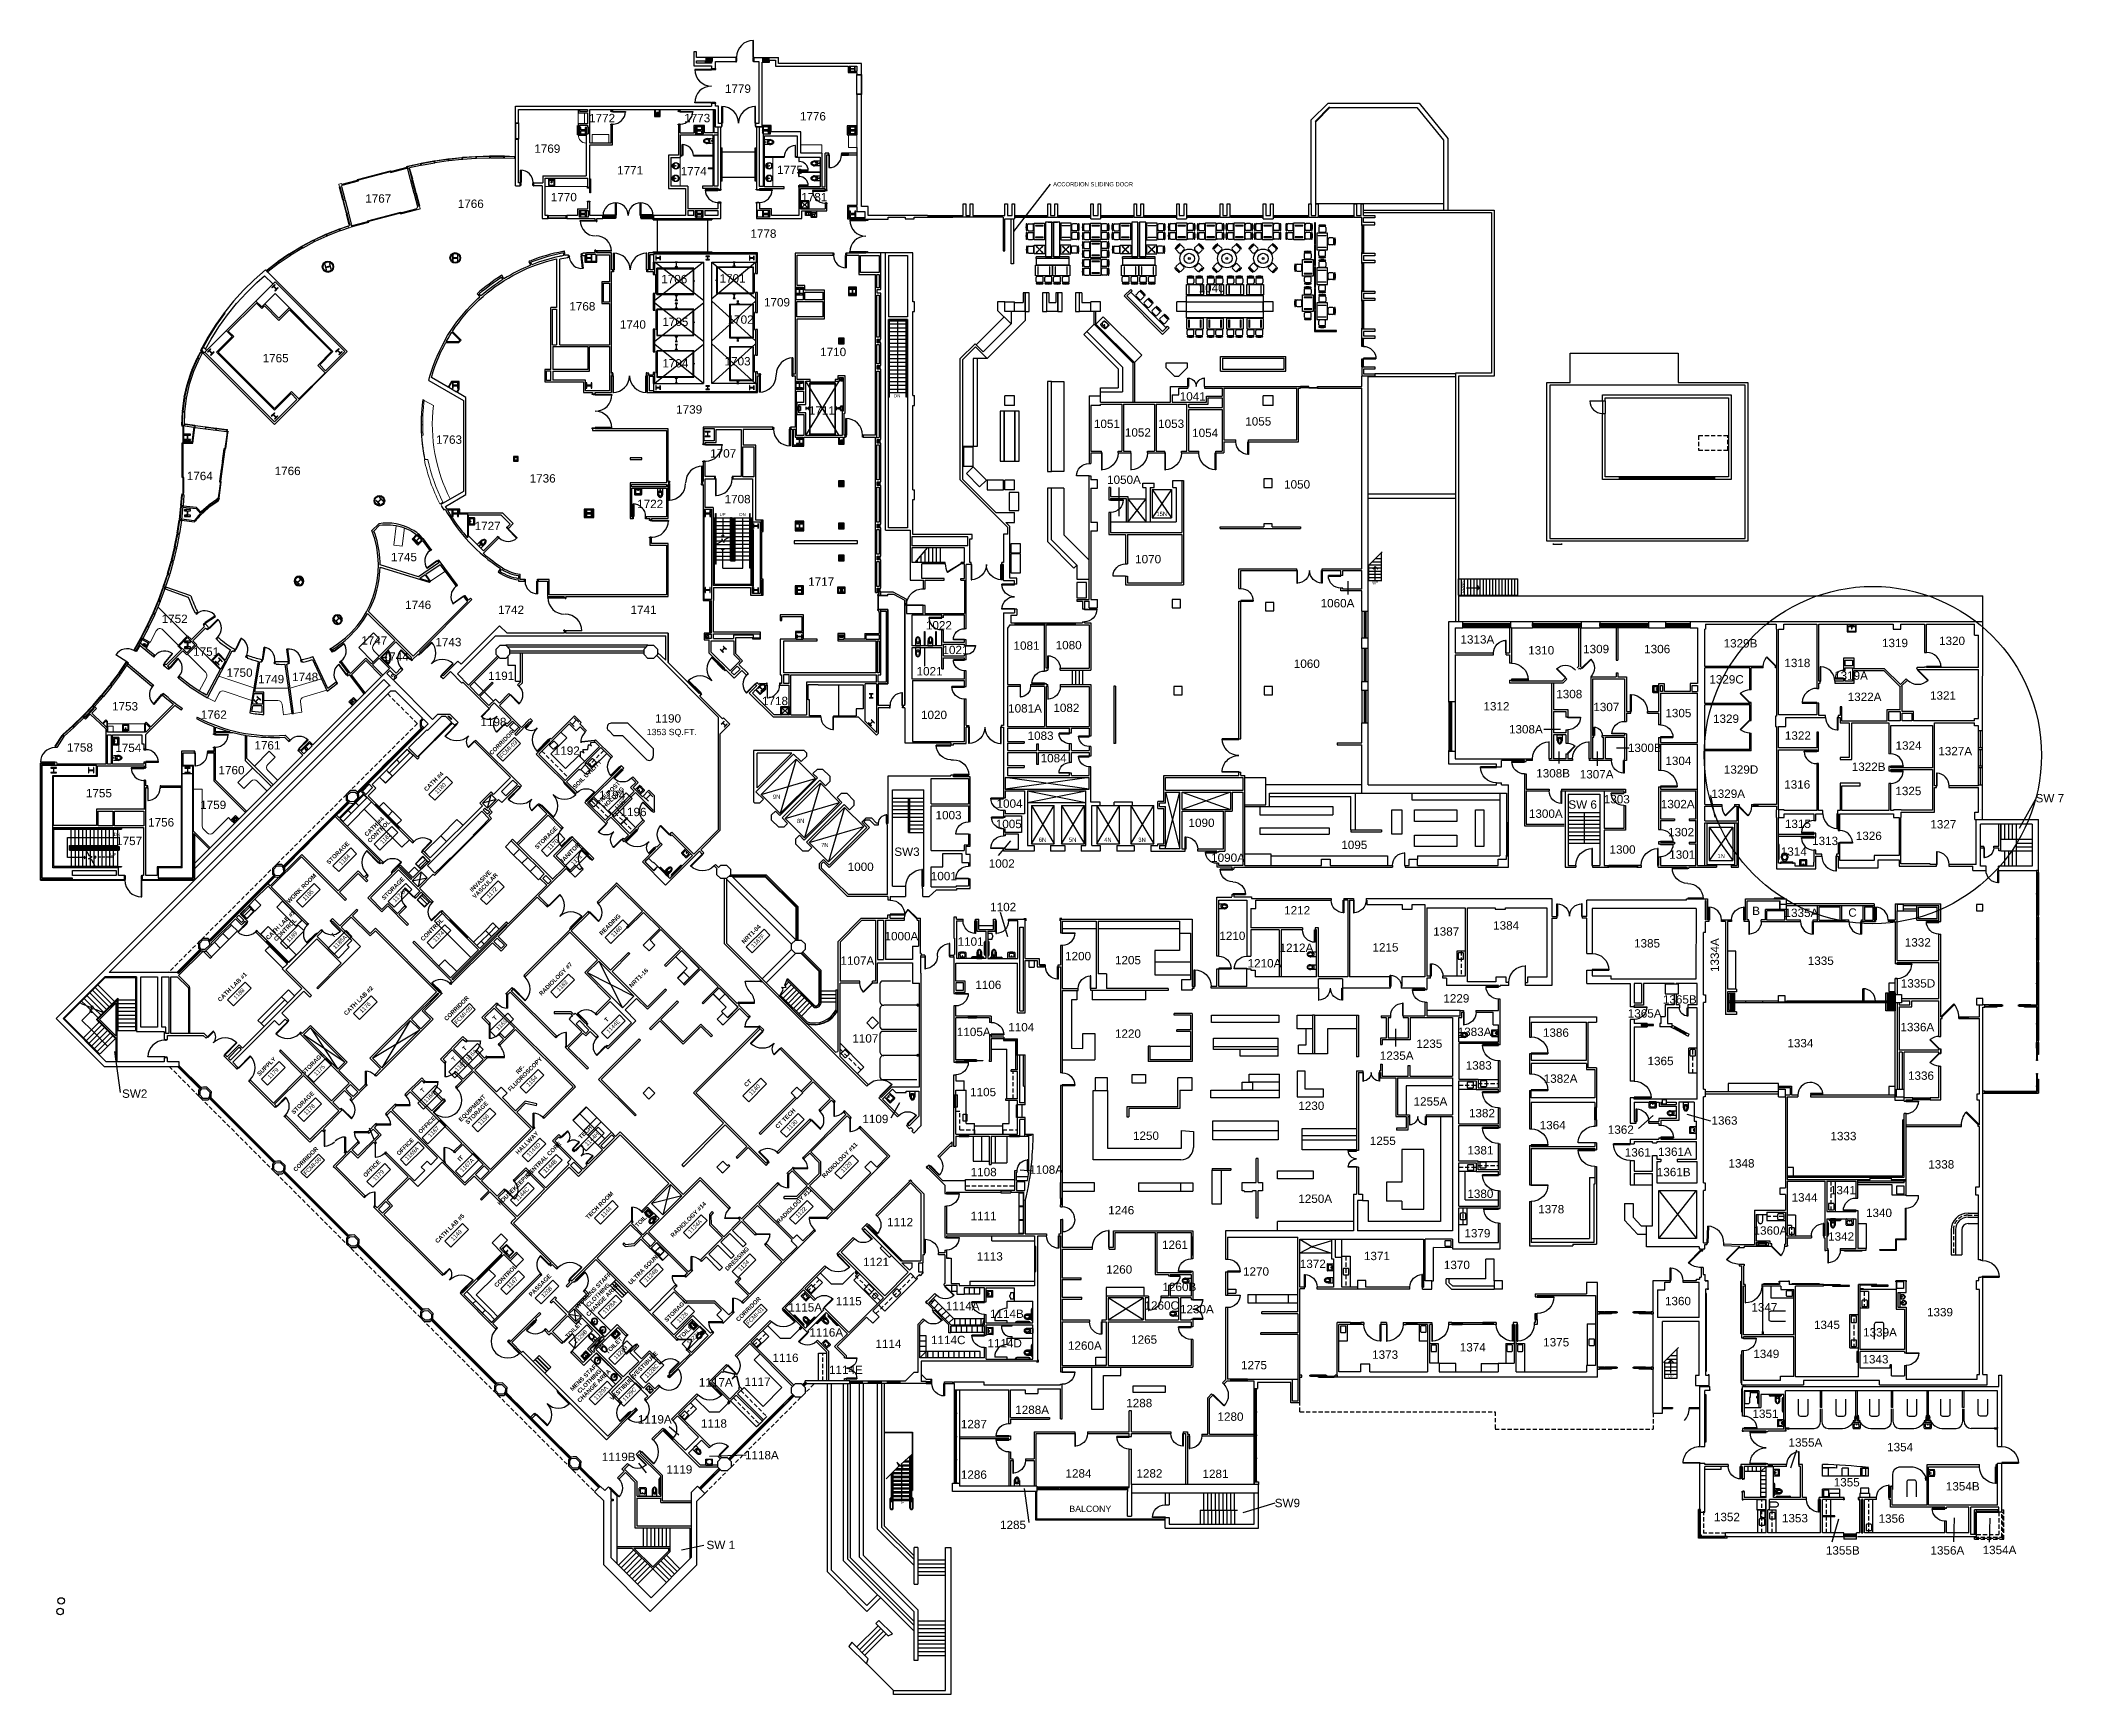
# Model space of a CAD drawing. Header units: inches. Extents: x -59 to 5745, y -269 to 4477.
import ezdxf
from ezdxf.enums import TextEntityAlignment as Align

# ---------------------------------------------------------------- set-up
doc = ezdxf.new("R2010")
doc.units = ezdxf.units.IN
doc.header["$LTSCALE"] = 96
doc.header["$MEASUREMENT"] = 0
for name, pattern in [('Dash', [0.25, 0.125, -0.125]), ('DASHED4', [0.1875, 0.125, -0.0625]), ('HIDDEN2', [0.1875, 0.125, -0.0625])]:
    doc.linetypes.add(name, pattern=pattern)
doc.layers.get('0').update_dxf_attribs({"linetype": 'CONTINUOUS'})
doc.layers.get('DEFPOINTS').update_dxf_attribs({"color": 31, "linetype": 'CONTINUOUS'})
for name, color, linetype in [('A-ANNO-ROOM', 4, 'CONTINUOUS'), ('A-ANNO-TEXT', 4, 'CONTINUOUS'), ('A-COLS', 5, 'CONTINUOUS'), ('A-DOOR', 2, 'CONTINUOUS'), ('A-FLOR-CASE', 3, 'CONTINUOUS'), ('A-FLOR-CASE-UPPR', 3, 'HIDDEN2'), ('A-FLOR-CURB', 2, 'CONTINUOUS'), ('A-FLOR-EVTR', 1, 'CONTINUOUS'), ('A-FLOR-HRAL', 1, 'CONTINUOUS'), ('A-FLOR-PFIX', 2, 'CONTINUOUS'), ('A-FLOR-STRS', 2, 'CONTINUOUS'), ('A-GLAZ', 2, 'CONTINUOUS'), ('A-GLAZ-SILL', 1, 'CONTINUOUS'), ('A-GLAZ-VENT', 2, 'ZIGZAG'), ('A-ROOF-LEVL-MED', 3, 'CONTINUOUS'), ('A-ROOF-LEVL-THIN', 1, 'CONTINUOUS'), ('A-SHAFT', 1, 'CONTINUOUS'), ('A-WALL-ABOVE', 8, 'DASHED4'), ('A-WALL-FULL', 6, 'CONTINUOUS'), ('A-WALL-PRHT', 4, 'CONTINUOUS'), ('AE-103I$0$A-CLNG-SUSP', 8, 'CONTINUOUS'), ('AE-103I$0$A-FLOR-HRAL', 8, 'CONTINUOUS'), ('L-PLNT', 8, 'CONTINUOUS'), ('Lobby Furn Plan$0$AE- 103$0$I-WALL', 8, 'CONTINUOUS'), ('Lobby Furn Plan$0$I-WALL', 8, 'CONTINUOUS'), ('X-CLNG-TRAK', 5, 'CONTINUOUS'), ('X-EQPM', 1, 'CONTINUOUS'), ('X-FURN-WKSF', 1, 'CONTINUOUS')]:
    doc.layers.add(name, color=color, linetype=linetype)
for name, color, linetype, lineweight in [('A-AREA-IDEN', 2, 'CONTINUOUS', 9), ('A-Door-E', 3, 'CONTINUOUS', 9), ('A-DOOR-HDLN', 31, 'Dash', 13), ('A-Wall-E', 3, 'CONTINUOUS', 9)]:
    doc.layers.add(name, color=color, linetype=linetype, lineweight=lineweight)
doc.styles.add('AE-103I$0$Arial', font='arial.ttf', dxfattribs={"height": 8.851796})
doc.styles.add('Arial', font='arial.ttf')
doc.styles.add('Arial_2', font='arial.ttf', dxfattribs={"height": 11.802395})
doc.styles.add('Arial_B', font='arialbd.ttf', dxfattribs={"height": 12.177074})
doc.styles.add('PE_Notes', font='ARIALN.TTF')
doc.styles.get("Standard").update_dxf_attribs({"font": 'txt.shx', "width": 0.85})
doc.linetypes.add('ZIGZAG', pattern='A,0.0001,-0.2,[131,ltypeshp.shx,S=0.2,R=0,X=-0.2,Y=0],-0.4,[131,ltypeshp.shx,S=0.2,R=180,X=0.2,Y=0],-0.2', length=0.8001)
doc.dimstyles.get("Standard").update_dxf_attribs({"dimtxt": 0.18, "dimasz": 0.18, "dimexe": 0.18, "dimexo": 0.0625, "dimgap": 0.09, "dimtad": 0, "dimtih": 1, "dimtoh": 1, "dimdec": 4, "dimzin": 0, "dimdsep": 46, "dimtxsty": 'Standard', "dimcen": 0.09, "dimadec": 0, "dimazin": 0, "dimtfac": 1, "dimtdec": 4, "dimtofl": 0, "dimtmove": 0, "dimatfit": 3, "dimfxl": 1, "dimtolj": 1, "dimtzin": 0, "dimarcsym": 0})

msp = doc.modelspace()

# ---------------------------------------------------------------- texts
at = {"layer": 'A-ANNO-ROOM', "style": 'Arial'}
for s, height, p in [('1779', 24, (1904.4, 4326.8)), ('1772', 24, (1514.7, 4242.4)), ('1773', 24, (1787.7, 4242.4)), ('1776', 24, (2119.6, 4247.5)), ('1769', 24, (1357.5, 4154.7)), ('1771', 24, (1595.1, 4092.6)), ('1774', 24, (1777.6, 4090)), ('1775', 24, (2053.9, 4093.8)), ('1767', 24, (872.5, 4011.7)), ('1766', 24, (1137.9, 3996.5)), ('1770', 24, (1405, 4015.6)), ('1781', 24, (2123.7, 4015.6)), ('1778', 24, (1977.6, 3910.9)), ('1706', 24, (1721.8, 3780.4)), ('1701', 24, (1889.1, 3782.5)), ('1040', 24, (3263.6, 3754.7)), ('1768', 24, (1458.1, 3702.3)), ('1709', 24, (2016.5, 3713.9)), ('1740', 24, (1603.1, 3650.2)), ('1705', 24, (1725, 3657.9)), ('1702', 24, (1912.2, 3664.2)), ('1765', 24, (578, 3553.6)), ('1704', 24, (1725, 3538.8)), ('1703', 24, (1903.5, 3544.7)), ('1710', 24, (2177.7, 3571.4)), ('1739', 24, (1764.6, 3406.4)), ('1711', 24, (2145.3, 3403.4)), ('1041', 24, (3209.4, 3443.8)), ('1051', 24, (2963.2, 3365.1)), ('1053', 24, (3147.4, 3365.4)), ('1055', 24, (3397.4, 3372.1)), ('1763', 24, (1075.5, 3319.8)), ('1052', 24, (3052, 3340.4)), ('1054', 24, (3245, 3339.1)), ('1766', 24, (612.5, 3230)), ('1707', 24, (1862.2, 3280.3)), ('1764', 24, (360.4, 3215.5)), ('1736', 24, (1344.2, 3208.6)), ('1050A', 24, (3000.9, 3204.8)), ('1050', 24, (3508.8, 3191.4)), ('1722', 24, (1652.7, 3135.3)), ('1708', 24, (1903.5, 3149.2)), ('1727', 24, (1186.3, 3072.2)), ('1745', 24, (946.1, 2982.9)), ('1070', 24, (3081.4, 2976.9)), ('1717', 24, (2143.4, 2912.5)), ('1746', 24, (987, 2845.7)), ('1742', 24, (1253.5, 2831.5)), ('1741', 24, (1633.7, 2831.5)), ('1060A', 24, (3613.6, 2850.5)), ('1752', 24, (288.3, 2805.6)), ('1022', 24, (2481.1, 2787.1)), ('1751', 24, (378.8, 2711.5)), ('1747', 24, (861, 2743.6)), ('1743', 24, (1073.7, 2739)), ('1021', 24, (2528.6, 2716.4)), ('1081', 24, (2732.5, 2728.8)), ('1080', 24, (2853.4, 2730.2)), ('1313A', 24, (4014.9, 2746.5)), ('1310', 24, (4209.2, 2715.3)), ('1309', 24, (4366.8, 2719)), ('1306', 24, (4542, 2719)), ('1329B', 24, (4769.9, 2735.4)), ('1319', 24, (5224.3, 2736.4)), ('1320', 24, (5388, 2742.4)), ('1750', 24, (474.5, 2651.3)), ('1744', 24, (922.6, 2697.2)), ('1021', 24, (2454.3, 2655.2)), ('1060', 24, (3536.7, 2676.8)), ('1318', 24, (4944.2, 2679.1)), ('1749', 24, (565.2, 2632.7)), ('1748', 24, (662.8, 2638.8)), ('1191', 24, (1225.2, 2642.2)), ('1308', 24, (4289.7, 2589.8)), ('1329C', 24, (4728.9, 2632)), ('1319A', 24, (5086.8, 2642.8)), ('1753', 24, (146, 2554.6)), ('1762', 24, (400.6, 2530.7)), ('1718', 24, (2010.9, 2570)), ('1020', 24, (2467.1, 2530)), ('1081A', 24, (2717, 2548.7)), ('1082', 24, (2846.9, 2550.2)), ('1312', 24, (4080.8, 2554.7)), ('1307', 24, (4396.1, 2552.7)), ('1305', 24, (4602.8, 2535.2)), ('1322A', 24, (5125.9, 2581.8)), ('1321', 24, (5362.1, 2585.7)), ('1198', 24, (1202.9, 2509.8)), ('1353 SQ.FT.', 18, (1680.2, 2483.9)), ('1190', 24, (1704, 2519.7)), ('1308A', 24, (4154, 2488.8)), ('1329', 24, (4739.5, 2519.1)), ('1758', 24, (16.5, 2436.5)), ('1754', 24, (155.3, 2435.5)), ('1761', 24, (554.5, 2442.7)), ('1192', 24, (1413.4, 2427.4)), ('1083', 24, (2772.8, 2470.3)), ('1300B', 24, (4495.3, 2435.6)), ('1322', 24, (4945.7, 2470.7)), ('1324', 24, (5263.2, 2442.1)), ('1327A', 24, (5385.9, 2426.1)), ('1760', 24, (451.4, 2371.5)), ('1084', 24, (2810.3, 2405.8)), ('1308B', 24, (4232.2, 2362.5)), ('1307A', 24, (4357.1, 2359.7)), ('1304', 24, (4602.8, 2398.2)), ('1329D', 24, (4770.5, 2373.2)), ('1322B', 24, (5137.5, 2381.2)), ('1755', 24, (71, 2305.4)), ('1194', 24, (1543.7, 2300.3)), ('1329A', 24, (4734.4, 2303.9)), ('1316', 24, (4943.8, 2330.4)), ('1325', 24, (5262.7, 2311.7)), ('1759', 24, (398.9, 2271.8)), ('1196', 24, (1604.9, 2251.5)), ('1003', 24, (2508.8, 2242.4)), ('1004', 24, (2683.8, 2275.5)), ('1300A', 24, (4211.2, 2246.6)), ('SW 6', 24, (4324.4, 2272.8)), ('1303', 24, (4426.1, 2288.1)), ('1302A', 24, (4589.8, 2274.1)), ('SW 7', 24, (5664.9, 2290.9)), ('1756', 24, (249.5, 2221.7)), ('1005', 24, (2681.6, 2217.1)), ('1090', 24, (3234.6, 2220.4)), ('1302', 24, (4610.6, 2193.7)), ('1315', 24, (4945.8, 2217.5)), ('1326', 24, (5149.2, 2183)), ('1327', 24, (5363, 2216.2)), ('1757', 24, (157.6, 2168.3)), ('SW3', 24, (2390.5, 2137.4)), ('1095', 24, (3673, 2157.1)), ('1300', 24, (4442.5, 2143.7)), ('1301', 24, (4613.8, 2129.2)), ('1314', 24, (4933.9, 2138)), ('1313', 24, (5023.7, 2168.5)), ('1000', 24, (2256.7, 2094.2)), ('1001', 24, (2495.2, 2067.5)), ('1002', 24, (2661.4, 2103.5)), ('1090A', 24, (3299.5, 2120.3)), ('1102', 24, (2665.5, 1978.8)), ('1212', 24, (3509, 1969.3)), ('B', 24, (4851.9, 1967.7)), ('1335A', 24, (4944.7, 1962.1)), ('C', 24, (5127.6, 1962.8)), ('1000A', 24, (2362.4, 1895.2)), ('1210', 24, (3323.1, 1896.1)), ('1387', 24, (3936.7, 1908.5)), ('1384', 24, (4108.6, 1925.9)), ('1101', 24, (2572, 1879.6)), ('1200', 24, (2880.4, 1837.9)), ('1212A', 24, (3495.8, 1861.8)), ('1215', 24, (3762.4, 1863)), ('1385', 24, (4512.9, 1874.6)), ('1107A', 24, (2236, 1824.9)), ('1205', 24, (3023.5, 1826.3)), ('1210A', 24, (3404.1, 1817.3)), ('1335', 24, (5011.4, 1824.7)), ('1106', 24, (2622.9, 1755.4)), ('1229', 24, (3965.7, 1716.7)), ('1365A', 24, (4494.9, 1673.5)), ('1365B', 24, (4595.7, 1713.6)), ('1107', 24, (2270, 1601.7)), ('1105A', 24, (2569.9, 1620.4)), ('1104', 24, (2717.4, 1633.9)), ('1220', 24, (3023.5, 1615.5)), ('1383A', 24, (4006.9, 1620.6)), ('1386', 24, (4251.4, 1618.4)), ('1235A', 24, (3783.4, 1552.4)), ('1235', 24, (3888.1, 1586.5)), ('1334', 24, (4952.9, 1588.1)), ('1383', 24, (4030, 1524.4)), ('1382A', 24, (4253.7, 1486.4)), ('1365', 24, (4551.6, 1537)), ('SW2', 24, (174.6, 1443.3)), ('1105', 24, (2607.9, 1447.9)), ('1109', 24, (2298.8, 1370.7)), ('1230', 24, (3549.6, 1408.6)), ('1255A', 24, (3880.3, 1420.9)), ('1382', 24, (4039.2, 1387.4)), ('1250', 24, (3075.2, 1322.6)), ('1364', 24, (4242.2, 1352.9)), ('1362', 24, (4437.6, 1340.1)), ('1363', 24, (4735.1, 1366.2)), ('1333', 24, (5076.5, 1321.5)), ('1255', 24, (3754.7, 1308)), ('1381', 24, (4034.8, 1280.8)), ('1361', 24, (4486.3, 1274.8)), ('1361A', 24, (4581.6, 1276.6)), ('1108', 24, (2609.6, 1218.4)), ('1108A', 24, (2777.6, 1225.3)), ('1361B', 24, (4578.3, 1218.4)), ('1348', 24, (4783.9, 1243.3)), ('1250A', 24, (3549.6, 1141.8)), ('1380', 24, (4034.7, 1156.1)), ('1111', 24, (2609.3, 1092.2)), ('1246', 24, (3004.2, 1108.9)), ('1378', 24, (4238, 1111.8)), ('1112', 24, (2369.7, 1074.7)), ('1379', 24, (4026.2, 1042.8)), ('1113', 24, (2627.1, 976.3)), ('1261', 24, (3158.5, 1009.7)), ('1371', 24, (3737.9, 977.6)), ('1121', 24, (2300.8, 960.4)), ('1260', 24, (2998.4, 938.9)), ('1270', 24, (3391, 933)), ('1372', 24, (3553.9, 955)), ('1370', 24, (3967.3, 951.9)), ('1115', 24, (2222.4, 847.8)), ('1260B', 24, (3159.9, 888.8)), ('1360', 24, (4601.6, 848.2)), ('1115A', 24, (2086.2, 830)), ('1114A', 24, (2538.1, 834)), ('1114B', 24, (2664.9, 811.7)), ('1260C', 24, (3108.4, 835.5)), ('1230A', 24, (3210.1, 825)), ('1116A', 24, (2146.7, 758.1)), ('1114C', 24, (2495.8, 736.5)), ('1265', 24, (3069.9, 737.7)), ('1116', 24, (2041, 685.4)), ('1114', 24, (2336.2, 725.4)), ('1114D', 24, (2657.7, 727.2)), ('1260A', 24, (2888.6, 720.4)), ('1373', 24, (3761.4, 694.4)), ('1374', 24, (4012.9, 715.5)), ('1375', 24, (4252.2, 730)), ('1117A', 24, (1829.7, 615)), ('1117', 24, (1960.8, 616.8)), ('1114E', 24, (2203.1, 650.8)), ('1275', 24, (3385.2, 664.3)), ('1119A', 24, (1654.7, 508.8)), ('1288A', 24, (2737.4, 536.2)), ('1288', 24, (3055.9, 555.6)), ('1280', 24, (3317.7, 516.6)), ('1118', 24, (1835.6, 496.8)), ('1287', 24, (2581.4, 495.2)), ('1119B', 24, (1551.1, 401)), ('1118A', 24, (1961.9, 406)), ('1119', 24, (1736.3, 365.1)), ('1286', 24, (2581.4, 350.2)), ('1284', 24, (2881.6, 353.7)), ('1282', 24, (3085.1, 353.7)), ('1281', 24, (3274.6, 352.5)), ('SW9', 24, (3481.9, 268.8)), ('1285', 24, (2693.8, 206.1)), ('SW 1', 24, (1851.6, 148.3))]:
    msp.add_text(s, height=height, dxfattribs=at).set_placement(p)
msp.add_text('1334A', height=24, rotation=90, dxfattribs=at).set_placement((4756.4, 1804.2))
for s, p in [('1332', (5327, 1889.3)), ('1335D', (5327.6, 1771.7)), ('1336A', (5325.7, 1646.3)), ('1336', (5336.2, 1507)), ('1338', (5394.3, 1252.4)), ('1344', (5002.2, 1157.6)), ('1341', (5112.3, 1178.4)), ('1340', (5215.7, 1113.3)), ('1360A', (4904.3, 1062.5)), ('1342', (5107, 1045.4)), ('1347', (4886.9, 842.2)), ('1339', (5390.7, 828.3)), ('1345', (5066.4, 792)), ('1339A', (5218.6, 770.5)), ('1349', (4892.3, 708.6)), ('1343', (5205.5, 693.2)), ('1351', (4889.9, 536.7)), ('1355A', (5004.6, 454.4)), ('1354', (5276.4, 441.2)), ('1355', (5123.1, 340.3)), ('1354B', (5456, 328.7)), ('1352', (4779.4, 240.6)), ('1353', (4974.5, 237.2)), ('1356', (5251.8, 236.1)), ('1355B', (5111.9, 144.7)), ('1356A', (5411.9, 144.7)), ('1354A', (5561.5, 146))]:
    msp.add_text(s, height=24, dxfattribs=at).set_placement(p, align=Align.MIDDLE)
at = {"layer": 'A-ANNO-TEXT'}
for s, height, style, p in [('UP', 8.85, 'AE-103I$0$Arial', (1889.1, 3112.8)), ('DN', 8.85, 'AE-103I$0$Arial', (1946, 3112.8)), ('DN', 8.85, 'AE-103I$0$Arial', (151, 2194.8)), ('UP', 8.85, 'AE-103I$0$Arial', (141.1, 2137.1)), ('BALCONY', 18, 'Arial', (2892.7, 255.1))]:
    msp.add_text(s, height=height, dxfattribs=dict(at, style=style)).set_placement(p)
at = {"layer": 'A-ANNO-TEXT', "char_height": 12, "style": 'Arial'}
for s, insert, width, attachment_point in [('ACCORDION SLIDING DOOR', (2846.2, 4070.5), 337.889, 1), ('15N', (3158, 3118.6), 38.515, 5), ('9N', (2052.7, 2307.1), 38.515, 5), ('8N', (2121.8, 2237.7), 38.515, 5), ('7N', (2191, 2168.5), 38.515, 5), ('6N', (2815.5, 2183.6), 38.515, 5), ('5N', (2902.2, 2183.6), 38.515, 5), ('4N', (3003.2, 2183.6), 38.515, 5), ('3N', (3101.2, 2183.6), 38.515, 5), ('1N', (4763, 2137.3), 38.515, 5)]:
    msp.add_mtext(s, dxfattribs=dict(at, insert=insert, width=width, attachment_point=attachment_point))
at = {"layer": 'A-AREA-IDEN', "attachment_point": 2, "rotation": 45, "line_spacing_factor": 0.938532}
for s, insert, char_height, width, style in [('CORRIDOR', (1259.8, 2467.4), 12.18, 107.568, 'Arial_B'), ('FCMI-03', (1279, 2447.8), 11.8, 76.176, 'Arial_2'), ('SOIL UTILITY', (1505.2, 2376), 12.177, 126.144, 'Arial_B'), ('CATH #4', (1064.6, 2355.1), 12.18, 81.792, 'Arial_B'), ('1180', (1083.8, 2335.5), 11.8, 43.776, 'Arial_2'), ('PRE/POST\\PHOLDING', (1566.2, 2322.7), 12.18, 99.648, 'Arial_B'), ('1190', (1599.3, 2289.3), 11.8, 43.776, 'Arial_2'), ('CATH #4\\PCONTROL', (893.7, 2225.9), 12.18, 97.776, 'Arial_B'), ('STORAGE', (1387.4, 2194.1), 12.18, 97.2, 'Arial_B'), ('STORAGE', (789.5, 2150.4), 12.18, 97.2, 'Arial_B'), ('1182', (926.7, 2192.4), 11.8, 43.776, 'Arial_2'), ('1170', (1406.6, 2174.5), 11.8, 43.776, 'Arial_2'), ('JANITOR', (1455.4, 2150.1), 12.18, 86.256, 'Arial_B'), ('1184', (808.7, 2130.8), 11.8, 43.776, 'Arial_2'), ('INVASIVE\\PVASCULAR', (1198.8, 2069.6), 12.18, 108.72, 'Arial_B'), ('1171', (1474.6, 2130.5), 11.8, 43.776, 'Arial_2'), ('WORK ROOM', (685.1, 2048.6), 12.18, 129.456, 'Arial_B'), ('1185', (704.3, 2029), 11.8, 43.776, 'Arial_2'), ('STORAGE', (948, 2048.2), 12.18, 97.2, 'Arial_B'), ('1174A', (967.2, 2028.5), 11.8, 56.88, 'Arial_2'), ('1172', (1231.9, 2036.2), 11.8, 43.776, 'Arial_2'), ('CATH LAB #1\\PCONTROL', (625, 1943.3), 12.177, 127.44, 'Arial_B'), ('1189', (658.1, 1909.8), 11.8, 43.776, 'Arial_2'), ('\\fArial|b1|i0|c0|p34|;T', (776.2, 1913.7), 12.177, 12.096, 'Arial_B'), ('CONTROL', (1059.5, 1930.3), 12.18, 97.776, 'Arial_B'), ('1174', (1078.7, 1910.7), 11.8, 43.776, 'Arial_2'), ('READING', (1570.2, 1944.4), 12.18, 90.576, 'Arial_B'), ('1160', (1589.4, 1924.8), 11.8, 43.776, 'Arial_2'), ('NRT1-04', (1975.5, 1917.4), 12.18, 80.064, 'Arial_B'), ('1185A', (795.4, 1894.1), 11.8, 56.88, 'Arial_2'), ('1167F', (1994.7, 1897.8), 11.8, 55.728, 'Arial_2'), ('CATH LAB #1', (486.8, 1765.6), 12.177, 127.44, 'Arial_B'), ('RADIOLOGY #7', (1414.4, 1788.7), 12.177, 146.592, 'Arial_B'), ('NRT1-16', (1652.7, 1791.6), 12.18, 80.064, 'Arial_B'), ('1188', (506, 1746), 11.8, 43.776, 'Arial_2'), ('CATH LAB #2', (848.7, 1726.3), 12.177, 127.44, 'Arial_B'), ('1162', (1433.6, 1769.1), 11.8, 43.776, 'Arial_2'), ('1176', (867.9, 1706.7), 11.8, 43.776, 'Arial_2'), ('CORRIDOR', (1130.1, 1704.4), 12.18, 107.568, 'Arial_B'), ('FCMI-05', (1149.4, 1684.8), 11.8, 76.176, 'Arial_2'), ('\\fArial|b1|i0|c0|p34|;T', (1239.9, 1676.5), 12.177, 12.096, 'Arial_B'), ('1163', (1259.1, 1656.9), 11.8, 43.776, 'Arial_2'), ('\\fArial|b1|i0|c0|p34|;T', (1560.6, 1671.7), 12.177, 12.096, 'Arial_B'), ('1144E', (1579.8, 1652.1), 11.8, 56.88, 'Arial_2'), ('STORAGE', (717.5, 1546.3), 12.18, 97.2, 'Arial_B'), ('\\fArial|b1|i0|c0|p34|;T', (1153, 1589.5), 12.177, 12.096, 'Arial_B'), ('1164', (1172.2, 1569.9), 11.8, 43.776, 'Arial_2'), ('SUPPLY', (584.7, 1537.7), 12.18, 78.768, 'Arial_B'), ('1179', (603.9, 1518.1), 11.8, 43.776, 'Arial_2'), ('1175', (736.7, 1526.7), 11.8, 43.776, 'Arial_2'), ('\\fArial|b1|i0|c0|p34|;T', (1122.2, 1558.7), 12.177, 12.096, 'Arial_B'), ('1165', (1141.4, 1539.1), 11.8, 43.776, 'Arial_2'), ('RF-\\PFLUOROSCOPY', (1313.1, 1528.9), 12.177, 152.496, 'Arial_B'), ('STORAGE', (688.8, 1433.6), 12.18, 97.2, 'Arial_B'), ('\\fArial|b1|i0|c0|p34|;T', (1032.7, 1469.2), 12.177, 12.096, 'Arial_B'), ('1166', (1051.9, 1449.6), 11.8, 43.776, 'Arial_2'), ('EQUIPMENT\\PSTORAGE', (1174.6, 1418.2), 12.18, 117.216, 'Arial_B'), ('1154', (1346.2, 1495.5), 11.8, 43.776, 'Arial_2'), ('CT', (1965.8, 1490.3), 12.18, 26.352, 'Arial_B'), ('1140', (1985, 1470.7), 11.8, 43.776, 'Arial_2'), ('1178', (708, 1414), 11.8, 43.776, 'Arial_2'), ('1156', (1207.7, 1384.7), 11.8, 43.776, 'Arial_2'), ('CT TECH', (2073.6, 1388.3), 12.18, 85.536, 'Arial_B'), ('OFFICE', (1045.2, 1369.8), 12.18, 72.432, 'Arial_B'), ('1167', (1064.4, 1350.2), 11.8, 43.776, 'Arial_2'), ('HALLWAY', (1332.4, 1318.2), 12.18, 97.776, 'Arial_B'), ('TECH', (1499.4, 1349.1), 12.18, 53.712, 'Arial_B'), ('1144H', (1518.6, 1329.5), 11.8, 57.888, 'Arial_2'), ('1130', (2092.8, 1368.7), 11.8, 43.776, 'Arial_2'), ('CORRIDOR', (697.4, 1271.6), 12.18, 107.568, 'Arial_B'), ('OFFICE', (982.9, 1307.5), 12.18, 72.432, 'Arial_B'), ('1169A', (1002.1, 1287.9), 11.8, 56.88, 'Arial_2'), ('IT', (1141.2, 1273.9), 12.18, 17.568, 'Arial_B'), ('CENTRAL CORE', (1379.4, 1271.2), 12.177, 156.384, 'Arial_B'), ('1144D', (1351.6, 1298.6), 11.8, 57.888, 'Arial_2'), ('RADIOLOGY #11', (2229.3, 1268.7), 12.177, 157.536, 'Arial_B'), ('FCMI-06', (716.6, 1252), 11.8, 76.176, 'Arial_2'), ('OFFICE', (887, 1244.8), 12.18, 72.432, 'Arial_B'), ('1179', (906.2, 1225.2), 11.8, 43.776, 'Arial_2'), ('1167A', (1160.4, 1254.3), 11.8, 56.88, 'Arial_2'), ('HOUSEKEEPING', (1298.8, 1190.6), 12.177, 158.832, 'Arial_B'), ('1144B', (1398.6, 1251.6), 11.8, 56.88, 'Arial_2'), ('1120', (2248.5, 1249.1), 11.8, 43.776, 'Arial_2'), ('1144C', (1318, 1171), 11.8, 57.888, 'Arial_2'), ('TECH ROOM', (1540.3, 1138.9), 12.18, 120.672, 'Arial_B'), ('RADIOLOGY #12', (2099.3, 1138.7), 12.177, 157.536, 'Arial_B'), ('CATH LAB #5', (1110.5, 1072.9), 12.177, 127.44, 'Arial_B'), ('1144', (1559.5, 1119.3), 11.8, 43.776, 'Arial_2'), ('TOILET', (1666.8, 1101.1), 12.18, 70.272, 'Arial_B'), ('RADIOLOGY #14', (1795.2, 1098.1), 12.177, 157.536, 'Arial_B'), ('1122', (2118.5, 1119.1), 11.8, 43.776, 'Arial_2'), ('1149', (1129.7, 1053.3), 11.8, 43.776, 'Arial_2'), ('1124A', (1814.4, 1078.5), 11.8, 56.88, 'Arial_2'), ('ULTRA SOUND', (1669.4, 958.4), 12.177, 143.28, 'Arial_B'), ('DRESSING', (1934.8, 985.8), 12.18, 102.96, 'Arial_B'), ('CONTROL', (1270.8, 936.8), 12.18, 97.776, 'Arial_B'), ('1147', (1290.1, 917.2), 11.8, 43.776, 'Arial_2'), ('PASSAGE', (1369.6, 910), 12.18, 95.472, 'Arial_B'), ('WOMENS STAFF\\PCLOTHING\\PCHANGE AREA', (1522.5, 895.3), 12.177, 159.552, 'Arial_B'), ('1124B', (1688.6, 938.8), 11.8, 56.88, 'Arial_2'), ('1124', (1954, 966.2), 11.8, 43.776, 'Arial_2'), ('1208', (1388.8, 890.3), 11.8, 43.776, 'Arial_2'), ('CORRIDOR', (1967.4, 841.6), 12.18, 107.568, 'Arial_B'), ('1128A', (1569.4, 847.9), 11.8, 56.88, 'Arial_2'), ('STORAGE', (1759, 837.6), 12.18, 97.2, 'Arial_B'), ('1126', (1778.2, 818), 11.8, 43.776, 'Arial_2'), ('FCMI-01', (1986.6, 822), 11.8, 76.176, 'Arial_2'), ('TOILET', (1466.6, 782.2), 12.18, 70.272, 'Arial_B'), ('1129B', (1485.8, 762.6), 11.8, 56.88, 'Arial_2'), ('TOILET', (1581.6, 736.7), 12.18, 70.272, 'Arial_B'), ('TOILET', (1791.3, 778.8), 12.18, 70.272, 'Arial_B'), ('1127A', (1810.5, 759.2), 11.8, 56.88, 'Arial_2'), ('1128B', (1600.8, 717.1), 11.8, 56.88, 'Arial_2'), ('VESTIBULE', (1670.6, 683.5), 12.18, 110.592, 'Arial_B'), ('MENS STAFF\\PCLOTHING\\PCHANGE AREA', (1497.3, 648.1), 12.177, 145.584, 'Arial_B'), ('VESTIBULE', (1607, 616.3), 12.18, 110.592, 'Arial_B'), ('1128C', (1689.8, 663.9), 11.8, 57.888, 'Arial_2'), ('1129A', (1544.3, 600.8), 11.8, 56.88, 'Arial_2'), ('1129C', (1626.2, 596.7), 11.8, 57.888, 'Arial_2')]:
    msp.add_mtext(s, dxfattribs=dict(at, insert=insert, char_height=char_height, width=width, style=style))
at = {"layer": 'A-FLOR-STRS', "style": 'Arial', "width": 0.95}
for p in [(3762.5, 2917), (4610.7, 640.6)]:
    msp.add_text('UP', height=8, dxfattribs=at).set_placement(p)
msp.add_text('DOWN', height=8, rotation=90, dxfattribs=at).set_placement((4024.1, 2891.6))
at = {"layer": 'A-FLOR-STRS', "insert": (2409.1, 283.7), "char_height": 4.5, "attachment_point": 1, "style": 'PE_Notes'}
msp.add_mtext('UP', dxfattribs=at)

# ---------------------------------------------------------------- blocks, each defined once
blk = doc.blocks.new('*U143')
for p, q in [((0, 0), (0, 0)), ((-36, 0), (-36, 0))]:
    blk.add_line(p, q)
blk.add_lwpolyline([(0, 0), (0, -36), (-1.75, -36), (-1.75, 0)], close=True)
blk.add_arc((0, 0), 36, 180, 270)
blk = doc.blocks.new('P2477016')
for p, q in [((-3.603083, -23.831759), (-3.603083, -23.831759)), ((-2.504894, -21.068753), (-2.504894, -21.068753))]:
    blk.add_line(p, q)
for points in [[(-6.93083, -16.399601, -0.022673), (-7, -14.875), (-7, 0), (-3.020761, 0), (0, 0), (3.020761, 0), (7, 0), (7, -14.875)], [(-6.937926, -16.211212, -0.074934), (-6.387938, -12.562014, -0.085426), (-4.920528, -9.670474, -0.066386), (-3.550098, -8.264603), (-3.550098, -6.711212), (3.449902, -6.711212), (3.449902, -8.264603, -0.066386), (4.820333, -9.670474, -0.085426), (6.287743, -12.562014, -0.111314), (6.709134, -17.991061)], [(3.991504, -23.722377, -0.562484), (3.158962, -23.529526), (2.424162, -21.300368, -0.238976), (2.492058, -20.853364, 0.08035), (3.421006, -18.976205, 0.074934), (3.837731, -16.211212, 0.074934), (3.421006, -13.446218, 0.085426), (2.414145, -11.462194, 0.066386), (1.597345, -10.624271, 0.330534), (-1.69754, -10.624271, 0.066386), (-2.51434, -11.462194, 0.085426), (-3.521201, -13.446218, 0.074934), (-3.937926, -16.211212, 0.074934), (-3.521201, -18.976205, 0.08035), (-2.592253, -20.853364, -0.238976), (-2.524357, -21.300368), (-3.250575, -23.503493, -0.549653), (-4.069149, -23.710095)], [(-4.023967, -23.748064, 0.06085), (-2.498761, -25.015482, 0.143932), (0, -25.75)], [(-2.976493, -22.67201, 0.063273), (-1.687041, -23.754089, 0.143932), (0, -24.25)], [(0, -25.75, 0.143932), (2.498761, -25.015482, 0.107177), (4.949747, -22.564786, 0.077997), (6.431696, -19.212481, 0.065232), (7, -14.875)], [(0, -24.25, 0.143932), (1.687041, -23.754089, 0.059203), (2.902316, -22.750942)]]:
    blk.add_lwpolyline(points, format="xyb")
for centre, radius, start, end in [((5.443363, -16.211212), 12.38129, 180, 197.141641), ((2.746106, -17.043143), 9.558648, 197.141641, 216.672481), ((1.035634, -18.316811), 7.426057, 216.672481, 226.574161)]:
    blk.add_arc(centre, radius, start, end)
blk = doc.blocks.new('*U35')
for p, q in [((0, 0), (0, 0)), ((36, 0), (36, 0))]:
    blk.add_line(p, q)
blk.add_lwpolyline([(0, 0), (0, 36), (1.75, 36), (1.75, 0)], close=True)
blk.add_arc((0, 0), 36, 0, 90)
blk = doc.blocks.new('*U36')
for p, q in [((0, 0), (0, 0)), ((-46, 0), (-46, 0))]:
    blk.add_line(p, q)
blk.add_lwpolyline([(0, 0), (0, -46), (-1.75, -46), (-1.75, 0)], close=True)
blk.add_arc((0, 0), 46, 180, 270)
blk = doc.blocks.new('*U37')
for p, q in [((0, 0), (0, 0)), ((-36, 0), (-36, 0))]:
    blk.add_line(p, q)
blk.add_lwpolyline([(0, 0), (0, -36), (-1.75, -36), (-1.75, 0)], close=True)
blk.add_arc((0, 0), 36, 180, 270)
blk = doc.blocks.new('*U38')
for p, q in [((0, 0), (0, 0)), ((-48, 0), (-48, 0))]:
    blk.add_line(p, q)
blk.add_lwpolyline([(0, 0), (0, -48), (-1.75, -48), (-1.75, 0)], close=True)
blk.add_arc((0, 0), 48, 180, 270)
blk = doc.blocks.new('*U39')
for p, q in [((0, 0), (0, 0)), ((48, 0), (48, 0))]:
    blk.add_line(p, q)
blk.add_lwpolyline([(0, 0), (0, -48), (1.75, -48), (1.75, 0)], close=True)
blk.add_arc((0, 0), 48, 270, 0)
blk = doc.blocks.new('*U40')
for p, q in [((0, 0), (0, 0)), ((30, 0), (30, 0))]:
    blk.add_line(p, q)
blk.add_lwpolyline([(0, 0), (21.2, 21.2), (22.5, 20), (1.2, -1.2)], close=True)
blk.add_arc((0, 0), 30, 0, 45)
blk = doc.blocks.new('*U41')
for p, q in [((0, 0), (0, 0)), ((-36, 0), (-36, 0))]:
    blk.add_line(p, q)
blk.add_lwpolyline([(0, 0), (0, 36), (-1.75, 36), (-1.75, 0)], close=True)
blk.add_arc((0, 0), 36, 90, 180)
blk = doc.blocks.new('*U42')
for p, q in [((0, 0), (0, 0)), ((36, 0), (36, 0))]:
    blk.add_line(p, q)
blk.add_lwpolyline([(0, 0), (0, -36), (1.75, -36), (1.75, 0)], close=True)
blk.add_arc((0, 0), 36, 270, 0)
blk = doc.blocks.new('*U43')
for p, q in [((0, 0), (0, 0)), ((36, 0), (36, 0))]:
    blk.add_line(p, q)
blk.add_lwpolyline([(0, 0), (0, 36), (1.75, 36), (1.75, 0)], close=True)
blk.add_arc((0, 0), 36, 0, 90)
blk = doc.blocks.new('*U44')
for p, q in [((0, 0), (0, 0)), ((48, 0), (48, 0))]:
    blk.add_line(p, q)
blk.add_lwpolyline([(0, 0), (0, 48), (1.75, 48), (1.75, 0)], close=True)
blk.add_arc((0, 0), 48, 0, 90)
blk = doc.blocks.new('*U45')
for p, q in [((0, 0), (0, 0)), ((36, 0), (36, 0))]:
    blk.add_line(p, q)
blk.add_lwpolyline([(0, 0), (0, 36), (1.75, 36), (1.75, 0)], close=True)
blk.add_arc((0, 0), 36, 0, 90)
blk = doc.blocks.new('*U46')
for p, q in [((0, 0), (0, 0)), ((24, 0), (24, 0))]:
    blk.add_line(p, q)
blk.add_lwpolyline([(0, 0), (0, -24), (1.75, -24), (1.75, 0)], close=True)
blk.add_arc((0, 0), 24, 270, 0)
blk = doc.blocks.new('*U47')
for p, q in [((0, 0), (0, 0)), ((28, 0), (28, 0))]:
    blk.add_line(p, q)
blk.add_lwpolyline([(0, 0), (0, 28), (1.75, 28), (1.75, 0)], close=True)
blk.add_arc((0, 0), 28, 0, 90)
blk = doc.blocks.new('*U48')
for p, q in [((0, 0), (0, 0)), ((-36, 0), (-36, 0))]:
    blk.add_line(p, q)
blk.add_lwpolyline([(0, 0), (0, 36), (-1.75, 36), (-1.75, 0)], close=True)
blk.add_arc((0, 0), 36, 90, 180)
blk = doc.blocks.new('*U49')
for p, q in [((0, 0), (0, 0)), ((44, 0), (44, 0))]:
    blk.add_line(p, q)
blk.add_lwpolyline([(0, 0), (0, 44), (1.75, 44), (1.75, 0)], close=True)
blk.add_arc((0, 0), 44, 0, 90)
blk = doc.blocks.new('*U50')
for p, q in [((0, 0), (0, 0)), ((-44, 0), (-44, 0))]:
    blk.add_line(p, q)
blk.add_lwpolyline([(0, 0), (0, -44), (-1.75, -44), (-1.75, 0)], close=True)
blk.add_arc((0, 0), 44, 180, 270)
blk = doc.blocks.new('*U27')
for p, q in [((0, 0), (0, 0)), ((-36, 0), (-36, 0))]:
    blk.add_line(p, q)
blk.add_lwpolyline([(0, 0), (0, -36), (-1.75, -36), (-1.75, 0)], close=True)
blk.add_arc((0, 0), 36, 180, 270)
blk = doc.blocks.new('*U51')
for p, q in [((0, 0), (0, 0)), ((32, 0), (32, 0))]:
    blk.add_line(p, q)
blk.add_lwpolyline([(0, 0), (0, -32), (1.75, -32), (1.75, 0)], close=True)
blk.add_arc((0, 0), 32, 270, 0)
blk = doc.blocks.new('*U26')
for p, q in [((0, 0), (0, 0)), ((36, 0), (36, 0))]:
    blk.add_line(p, q)
blk.add_lwpolyline([(0, 0), (0, -36), (1.75, -36), (1.75, 0)], close=True)
blk.add_arc((0, 0), 36, 270, 0)
blk = doc.blocks.new('*U52')
for p, q in [((0, 0), (0, 0)), ((-48, 0), (-48, 0))]:
    blk.add_line(p, q)
blk.add_lwpolyline([(0, 0), (0, -48), (-1.75, -48), (-1.75, 0)], close=True)
blk.add_arc((0, 0), 48, 180, 270)
blk = doc.blocks.new('*U53')
for p, q in [((0, 0), (0, 0)), ((34, 0), (34, 0))]:
    blk.add_line(p, q)
blk.add_lwpolyline([(0, 0), (0, 34), (1.75, 34), (1.75, 0)], close=True)
blk.add_arc((0, 0), 34, 0, 90)
blk = doc.blocks.new('*U54')
for p, q in [((0, 0), (0, 0)), ((-34, 0), (-34, 0))]:
    blk.add_line(p, q)
blk.add_lwpolyline([(0, 0), (0, 34), (-1.75, 34), (-1.75, 0)], close=True)
blk.add_arc((0, 0), 34, 90, 180)
blk = doc.blocks.new('*U55')
for p, q in [((0, 0), (0, 0)), ((24, 0), (24, 0))]:
    blk.add_line(p, q)
blk.add_lwpolyline([(0, 0), (0, 24), (1.75, 24), (1.75, 0)], close=True)
blk.add_arc((0, 0), 24, 0, 90)
blk = doc.blocks.new('*U56')
for p, q in [((0, 0), (0, 0)), ((-24, 0), (-24, 0))]:
    blk.add_line(p, q)
blk.add_lwpolyline([(0, 0), (0, 24), (-1.75, 24), (-1.75, 0)], close=True)
blk.add_arc((0, 0), 24, 90, 180)
blk = doc.blocks.new('*U57')
for p, q in [((0, 0), (0, 0)), ((-48, 0), (-48, 0))]:
    blk.add_line(p, q)
blk.add_lwpolyline([(0, 0), (0, -48), (-1.75, -48), (-1.75, 0)], close=True)
blk.add_arc((0, 0), 48, 180, 270)
blk = doc.blocks.new('*U58')
for p, q in [((0, 0), (0, 0)), ((-48, 0), (-48, 0))]:
    blk.add_line(p, q)
blk.add_lwpolyline([(0, 0), (0, -48), (-1.75, -48), (-1.75, 0)], close=True)
blk.add_arc((0, 0), 48, 180, 270)
blk = doc.blocks.new('*U59')
for p, q in [((0, 0), (0, 0)), ((48, 0), (48, 0))]:
    blk.add_line(p, q)
blk.add_lwpolyline([(0, 0), (0, -48), (1.75, -48), (1.75, 0)], close=True)
blk.add_arc((0, 0), 48, 270, 0)
blk = doc.blocks.new('*U60')
for p, q in [((0, 0), (0, 0)), ((-36, 0), (-36, 0))]:
    blk.add_line(p, q)
blk.add_lwpolyline([(0, 0), (0, 36), (-1.75, 36), (-1.75, 0)], close=True)
blk.add_arc((0, 0), 36, 90, 180)
blk = doc.blocks.new('*U61')
for p, q in [((0, 0), (0, 0)), ((36, 0), (36, 0))]:
    blk.add_line(p, q)
blk.add_lwpolyline([(0, 0), (0, 36), (1.75, 36), (1.75, 0)], close=True)
blk.add_arc((0, 0), 36, 0, 90)
blk = doc.blocks.new('*U62')
for p, q in [((0, 0), (0, 0)), ((-36, 0), (-36, 0))]:
    blk.add_line(p, q)
blk.add_lwpolyline([(0, 0), (0, -36), (-1.75, -36), (-1.75, 0)], close=True)
blk.add_arc((0, 0), 36, 180, 270)
blk = doc.blocks.new('*U63')
for p, q in [((0, 0), (0, 0)), ((48, 0), (48, 0))]:
    blk.add_line(p, q)
blk.add_lwpolyline([(0, 0), (0, -48), (1.75, -48), (1.75, 0)], close=True)
blk.add_arc((0, 0), 48, 270, 0)
blk = doc.blocks.new('*U64')
for p, q in [((0, 0), (0, 0)), ((-48, 0), (-48, 0))]:
    blk.add_line(p, q)
blk.add_lwpolyline([(0, 0), (0, -48), (-1.75, -48), (-1.75, 0)], close=True)
blk.add_arc((0, 0), 48, 180, 270)
blk = doc.blocks.new('*U65')
for p, q in [((0, 0), (0, 0)), ((32, 0), (32, 0))]:
    blk.add_line(p, q)
blk.add_lwpolyline([(0, 0), (0, -32), (1.75, -32), (1.75, 0)], close=True)
blk.add_arc((0, 0), 32, 270, 0)
blk = doc.blocks.new('*U66')
for p, q in [((0, 0), (0, 0)), ((-26, 0), (-26, 0))]:
    blk.add_line(p, q)
blk.add_lwpolyline([(0, 0), (0, 26), (-1.75, 26), (-1.75, 0)], close=True)
blk.add_arc((0, 0), 26, 90, 180)
blk = doc.blocks.new('*U67')
for p, q in [((0, 0), (0, 0)), ((-32, 0), (-32, 0))]:
    blk.add_line(p, q)
blk.add_lwpolyline([(0, 0), (0, -32), (-1.75, -32), (-1.75, 0)], close=True)
blk.add_arc((0, 0), 32, 180, 270)
blk = doc.blocks.new('*U68')
for p, q in [((0, 0), (0, 0)), ((36, 0), (36, 0))]:
    blk.add_line(p, q)
blk.add_lwpolyline([(0, 0), (0, -36), (1.75, -36), (1.75, 0)], close=True)
blk.add_arc((0, 0), 36, 270, 0)
blk = doc.blocks.new('*U69')
for p, q in [((0, 0), (0, 0)), ((-30, 0), (-30, 0))]:
    blk.add_line(p, q)
blk.add_lwpolyline([(0, 0), (0, -30), (-1.75, -30), (-1.75, 0)], close=True)
blk.add_arc((0, 0), 30, 180, 270)
blk = doc.blocks.new('*U70')
for p, q in [((0, 0), (0, 0)), ((30, 0), (30, 0))]:
    blk.add_line(p, q)
blk.add_lwpolyline([(0, 0), (0, -30), (1.75, -30), (1.75, 0)], close=True)
blk.add_arc((0, 0), 30, 270, 0)
blk = doc.blocks.new('*U71')
for p, q in [((0, 0), (0, 0)), ((-36, 0), (-36, 0))]:
    blk.add_line(p, q)
blk.add_lwpolyline([(0, 0), (0, -36), (-1.75, -36), (-1.75, 0)], close=True)
blk.add_arc((0, 0), 36, 180, 270)
blk = doc.blocks.new('*U72')
for p, q in [((0, 0), (0, 0)), ((-34, 0), (-34, 0))]:
    blk.add_line(p, q)
blk.add_lwpolyline([(0, 0), (0, -34), (-1.75, -34), (-1.75, 0)], close=True)
blk.add_arc((0, 0), 34, 180, 270)
blk = doc.blocks.new('*U73')
for p, q in [((0, 0), (0, 0)), ((36, 0), (36, 0))]:
    blk.add_line(p, q)
blk.add_lwpolyline([(0, 0), (0, -36), (1.75, -36), (1.75, 0)], close=True)
blk.add_arc((0, 0), 36, 270, 0)
blk = doc.blocks.new('*U74')
for p, q in [((0, 0), (0, 0)), ((-36, 0), (-36, 0))]:
    blk.add_line(p, q)
blk.add_lwpolyline([(0, 0), (0, 36), (-1.75, 36), (-1.75, 0)], close=True)
blk.add_arc((0, 0), 36, 90, 180)
blk = doc.blocks.new('*U75')
for p, q in [((0, 0), (0, 0)), ((-30, 0), (-30, 0))]:
    blk.add_line(p, q)
blk.add_lwpolyline([(0, 0), (0, -30), (-1.75, -30), (-1.75, 0)], close=True)
blk.add_arc((0, 0), 30, 180, 270)
blk = doc.blocks.new('*U76')
for p, q in [((0, 0), (0, 0)), ((-24, 0), (-24, 0))]:
    blk.add_line(p, q)
blk.add_lwpolyline([(0, 0), (0, -24), (-1.75, -24), (-1.75, 0)], close=True)
blk.add_arc((0, 0), 24, 180, 270)
blk = doc.blocks.new('*U77')
for p, q in [((0, 0), (0, 0)), ((36, 0), (36, 0))]:
    blk.add_line(p, q)
blk.add_lwpolyline([(0, 0), (0, -36), (1.75, -36), (1.75, 0)], close=True)
blk.add_arc((0, 0), 36, 270, 0)
blk = doc.blocks.new('*U78')
for p, q in [((0, 0), (0, 0)), ((-48, 0), (-48, 0))]:
    blk.add_line(p, q)
blk.add_lwpolyline([(0, 0), (0, -48), (-1.75, -48), (-1.75, 0)], close=True)
blk.add_arc((0, 0), 48, 180, 270)
blk = doc.blocks.new('*U79')
for p, q in [((0, 0), (0, 0)), ((-36, 0), (-36, 0))]:
    blk.add_line(p, q)
blk.add_lwpolyline([(0, 0), (-25.5, -25.5), (-26.7, -24.2), (-1.2, 1.2)], close=True)
blk.add_arc((0, 0), 36, 180, 225)
blk = doc.blocks.new('*U80')
for p, q in [((0, 0), (0, 0)), ((42, 0), (42, 0))]:
    blk.add_line(p, q)
blk.add_lwpolyline([(0, 0), (0, 42), (1.75, 42), (1.75, 0)], close=True)
blk.add_arc((0, 0), 42, 0, 90)
blk = doc.blocks.new('*U81')
for p, q in [((0, 0), (0, 0)), ((44, 0), (44, 0))]:
    blk.add_line(p, q)
blk.add_lwpolyline([(0, 0), (0, 44), (1.75, 44), (1.75, 0)], close=True)
blk.add_arc((0, 0), 44, 0, 90)
blk = doc.blocks.new('*U82')
for p, q in [((0, 0), (0, 0)), ((-42, 0), (-42, 0))]:
    blk.add_line(p, q)
blk.add_lwpolyline([(0, 0), (0, -42), (-1.75, -42), (-1.75, 0)], close=True)
blk.add_arc((0, 0), 42, 180, 270)
blk = doc.blocks.new('16COLUMN')
for p, q in [((-3111.6, 2735.5), (-3100.3, 2746.8)), ((-3111.6, 2719.5), (-3111.6, 2735.5)), ((-3100.3, 2746.8), (-3084.3, 2746.8)), ((-3084.3, 2746.8), (-3073, 2735.5)), ((-3073, 2735.5), (-3073, 2719.5)), ((-3100.3, 2708.2), (-3111.6, 2719.5)), ((-3084.3, 2708.2), (-3100.3, 2708.2)), ((-3073, 2719.5), (-3084.3, 2708.2))]:
    blk.add_line(p, q)
blk = doc.blocks.new('*U23')
for p, q in [((0, 0), (0, 0)), ((36, 0), (36, 0))]:
    blk.add_line(p, q)
blk.add_lwpolyline([(0, 0), (0, 36), (1.75, 36), (1.75, 0)], close=True)
blk.add_arc((0, 0), 36, 0, 90)
blk = doc.blocks.new('*U25')
for p, q in [((0, 0), (0, 0)), ((-36, 0), (-36, 0))]:
    blk.add_line(p, q)
blk.add_lwpolyline([(0, 0), (0, 36), (-1.75, 36), (-1.75, 0)], close=True)
blk.add_arc((0, 0), 36, 90, 180)
blk = doc.blocks.new('*U83')
for p, q in [((0, 0), (0, 0)), ((48, 0), (48, 0))]:
    blk.add_line(p, q)
blk.add_lwpolyline([(0, 0), (0, 48), (1.75, 48), (1.75, 0)], close=True)
blk.add_arc((0, 0), 48, 0, 90)
blk = doc.blocks.new('*U84')
for p, q in [((0, 0), (0, 0)), ((-48, 0), (-48, 0))]:
    blk.add_line(p, q)
blk.add_lwpolyline([(0, 0), (0, 48), (-1.75, 48), (-1.75, 0)], close=True)
blk.add_arc((0, 0), 48, 90, 180)
blk = doc.blocks.new('*U85')
for p, q in [((0, 0), (0, 0)), ((-36, 0), (-36, 0))]:
    blk.add_line(p, q)
blk.add_lwpolyline([(0, 0), (0, -36), (-1.75, -36), (-1.75, 0)], close=True)
blk.add_arc((0, 0), 36, 180, 270)
blk = doc.blocks.new('*U86')
for p, q in [((0, 0), (0, 0)), ((32, 0), (32, 0))]:
    blk.add_line(p, q)
blk.add_lwpolyline([(0, 0), (27.7, -16), (28.6, -14.5), (0.9, 1.5)], close=True)
blk.add_arc((0, 0), 32, 330, 0)
blk = doc.blocks.new('*U87')
for p, q in [((0, 0), (0, 0)), ((-32, 0), (-32, 0))]:
    blk.add_line(p, q)
blk.add_lwpolyline([(0, 0), (-27.7, -16), (-28.6, -14.5), (-0.9, 1.5)], close=True)
blk.add_arc((0, 0), 32, 180, 210)
blk = doc.blocks.new('*U88')
for p, q in [((0, 0), (0, 0)), ((36, 0), (36, 0))]:
    blk.add_line(p, q)
blk.add_lwpolyline([(0, 0), (0, 36), (1.75, 36), (1.75, 0)], close=True)
blk.add_arc((0, 0), 36, 0, 90)
blk = doc.blocks.new('*U89')
for p, q in [((0, 0), (0, 0)), ((30, 0), (30, 0))]:
    blk.add_line(p, q)
blk.add_lwpolyline([(0, 0), (0, 30), (1.75, 30), (1.75, 0)], close=True)
blk.add_arc((0, 0), 30, 0, 90)
blk = doc.blocks.new('*U90')
for p, q in [((0, 0), (0, 0)), ((-30, 0), (-30, 0))]:
    blk.add_line(p, q)
blk.add_lwpolyline([(0, 0), (0, 30), (-1.75, 30), (-1.75, 0)], close=True)
blk.add_arc((0, 0), 30, 90, 180)
blk = doc.blocks.new('*U91')
for p, q in [((0, 0), (0, 0)), ((-36, 0), (-36, 0))]:
    blk.add_line(p, q)
blk.add_lwpolyline([(0, 0), (0, -36), (-1.75, -36), (-1.75, 0)], close=True)
blk.add_arc((0, 0), 36, 180, 270)
blk = doc.blocks.new('*U28')
for p, q in [((0, 0), (0, 0)), ((-48, 0), (-48, 0))]:
    blk.add_line(p, q)
blk.add_lwpolyline([(0, 0), (0, -48), (-1.75, -48), (-1.75, 0)], close=True)
blk.add_arc((0, 0), 48, 180, 270)
blk = doc.blocks.new('*U93')
for p, q in [((0, 0), (0, 0)), ((-36, 0), (-36, 0))]:
    blk.add_line(p, q)
blk.add_lwpolyline([(0, 0), (-25.5, 25.5), (-26.7, 24.2), (-1.2, -1.2)], close=True)
blk.add_arc((0, 0), 36, 135, 180)
blk = doc.blocks.new('*U94')
for p, q in [((0, 0), (0, 0)), ((-36, 0), (-36, 0))]:
    blk.add_line(p, q)
blk.add_lwpolyline([(0, 0), (0, 36), (-1.75, 36), (-1.75, 0)], close=True)
blk.add_arc((0, 0), 36, 90, 180)
blk = doc.blocks.new('*U95')
for p, q in [((0, 0), (0, 0)), ((36, 0), (36, 0))]:
    blk.add_line(p, q)
blk.add_lwpolyline([(0, 0), (0, 36), (1.75, 36), (1.75, 0)], close=True)
blk.add_arc((0, 0), 36, 0, 90)
blk = doc.blocks.new('*U96')
for p, q in [((0, 0), (0, 0)), ((36, 0), (36, 0))]:
    blk.add_line(p, q)
blk.add_lwpolyline([(0, 0), (0, 36), (1.75, 36), (1.75, 0)], close=True)
blk.add_arc((0, 0), 36, 0, 90)
blk = doc.blocks.new('*U97')
for p, q in [((0, 0), (0, 0)), ((-36, 0), (-36, 0))]:
    blk.add_line(p, q)
blk.add_lwpolyline([(0, 0), (0, 36), (-1.75, 36), (-1.75, 0)], close=True)
blk.add_arc((0, 0), 36, 90, 180)
blk = doc.blocks.new('*U98')
for p, q in [((0, 0), (0, 0)), ((-36, 0), (-36, 0))]:
    blk.add_line(p, q)
blk.add_lwpolyline([(0, 0), (0, -36), (-1.75, -36), (-1.75, 0)], close=True)
blk.add_arc((0, 0), 36, 180, 270)
blk = doc.blocks.new('*U99')
for p, q in [((0, 0), (0, 0)), ((-30, 0), (-30, 0))]:
    blk.add_line(p, q)
blk.add_lwpolyline([(0, 0), (0, -30), (-1.75, -30), (-1.75, 0)], close=True)
blk.add_arc((0, 0), 30, 180, 270)
blk = doc.blocks.new('*U100')
for p, q in [((0, 0), (0, 0)), ((-32, 0), (-32, 0))]:
    blk.add_line(p, q)
blk.add_lwpolyline([(0, 0), (0, -32), (-1.75, -32), (-1.75, 0)], close=True)
blk.add_arc((0, 0), 32, 180, 270)
blk = doc.blocks.new('*U101')
for p, q in [((0, 0), (0, 0)), ((36, 0), (36, 0))]:
    blk.add_line(p, q)
blk.add_lwpolyline([(0, 0), (0, 36), (1.75, 36), (1.75, 0)], close=True)
blk.add_arc((0, 0), 36, 0, 90)
blk = doc.blocks.new('*U102')
for p, q in [((0, 0), (0, 0)), ((36, 0), (36, 0))]:
    blk.add_line(p, q)
blk.add_lwpolyline([(0, 0), (0, -36), (1.75, -36), (1.75, 0)], close=True)
blk.add_arc((0, 0), 36, 270, 0)
blk = doc.blocks.new('*U103')
for p, q in [((0, 0), (0, 0)), ((-36, 0), (-36, 0))]:
    blk.add_line(p, q)
blk.add_lwpolyline([(0, 0), (0, 36), (-1.75, 36), (-1.75, 0)], close=True)
blk.add_arc((0, 0), 36, 90, 180)
blk = doc.blocks.new('*U104')
for p, q in [((0, 0), (0, 0)), ((48, 0), (48, 0))]:
    blk.add_line(p, q)
blk.add_lwpolyline([(0, 0), (0, 48), (1.75, 48), (1.75, 0)], close=True)
blk.add_arc((0, 0), 48, 0, 90)
blk = doc.blocks.new('*U105')
for p, q in [((0, 0), (0, 0)), ((-48, 0), (-48, 0))]:
    blk.add_line(p, q)
blk.add_lwpolyline([(0, 0), (0, -48), (-1.75, -48), (-1.75, 0)], close=True)
blk.add_arc((0, 0), 48, 180, 270)
blk = doc.blocks.new('*U92')
for p, q in [((0, 0), (0, 0)), ((48, 0), (48, 0))]:
    blk.add_line(p, q)
blk.add_lwpolyline([(0, 0), (0, -48), (1.75, -48), (1.75, 0)], close=True)
blk.add_arc((0, 0), 48, 270, 0)
blk = doc.blocks.new('*U106')
for p, q in [((0, 0), (0, 0)), ((-48, 0), (-48, 0))]:
    blk.add_line(p, q)
blk.add_lwpolyline([(0, 0), (0, 48), (-1.75, 48), (-1.75, 0)], close=True)
blk.add_arc((0, 0), 48, 90, 180)
blk = doc.blocks.new('*U107')
for p, q in [((0, 0), (0, 0)), ((-24, 0), (-24, 0))]:
    blk.add_line(p, q)
blk.add_lwpolyline([(0, 0), (0, -24), (-1.75, -24), (-1.75, 0)], close=True)
blk.add_arc((0, 0), 24, 180, 270)
blk = doc.blocks.new('*U108')
for p, q in [((0, 0), (0, 0)), ((24, 0), (24, 0))]:
    blk.add_line(p, q)
blk.add_lwpolyline([(0, 0), (0, -24), (1.75, -24), (1.75, 0)], close=True)
blk.add_arc((0, 0), 24, 270, 0)
blk = doc.blocks.new('*U109')
for p, q in [((0, 0), (0, 0)), ((-46, 0), (-46, 0))]:
    blk.add_line(p, q)
blk.add_lwpolyline([(0, 0), (0, -46), (-1.75, -46), (-1.75, 0)], close=True)
blk.add_arc((0, 0), 46, 180, 270)
blk = doc.blocks.new('*U110')
for p, q in [((0, 0), (0, 0)), ((-42, 0), (-42, 0))]:
    blk.add_line(p, q)
blk.add_lwpolyline([(0, 0), (0, -42), (-1.75, -42), (-1.75, 0)], close=True)
blk.add_arc((0, 0), 42, 180, 270)
blk = doc.blocks.new('*U111')
for p, q in [((0, 0), (0, 0)), ((-24, 0), (-24, 0))]:
    blk.add_line(p, q)
blk.add_lwpolyline([(0, 0), (0, 24), (-1.75, 24), (-1.75, 0)], close=True)
blk.add_arc((0, 0), 24, 90, 180)
blk = doc.blocks.new('*U112')
for p, q in [((0, 0), (0, 0)), ((36, 0), (36, 0))]:
    blk.add_line(p, q)
blk.add_lwpolyline([(0, 0), (0, -36), (1.75, -36), (1.75, 0)], close=True)
blk.add_arc((0, 0), 36, 270, 0)
blk = doc.blocks.new('*U113')
for p, q in [((0, 0), (0, 0)), ((-48, 0), (-48, 0))]:
    blk.add_line(p, q)
blk.add_lwpolyline([(0, 0), (0, 48), (-1.75, 48), (-1.75, 0)], close=True)
blk.add_arc((0, 0), 48, 90, 180)
blk = doc.blocks.new('*U114')
for p, q in [((0, 0), (0, 0)), ((48, 0), (48, 0))]:
    blk.add_line(p, q)
blk.add_lwpolyline([(0, 0), (0, 48), (1.75, 48), (1.75, 0)], close=True)
blk.add_arc((0, 0), 48, 0, 90)
blk = doc.blocks.new('*U115')
for p, q in [((0, 0), (0, 0)), ((48, 0), (48, 0))]:
    blk.add_line(p, q)
blk.add_lwpolyline([(0, 0), (0, 48), (1.75, 48), (1.75, 0)], close=True)
blk.add_arc((0, 0), 48, 0, 90)
blk = doc.blocks.new('*U116')
for p, q in [((0, 0), (0, 0)), ((-36, 0), (-36, 0))]:
    blk.add_line(p, q)
blk.add_lwpolyline([(0, 0), (0, -36), (-1.75, -36), (-1.75, 0)], close=True)
blk.add_arc((0, 0), 36, 180, 270)
blk = doc.blocks.new('*U117')
for p, q in [((0, 0), (0, 0)), ((-36, 0), (-36, 0))]:
    blk.add_line(p, q)
blk.add_lwpolyline([(0, 0), (0, 36), (-1.75, 36), (-1.75, 0)], close=True)
blk.add_arc((0, 0), 36, 90, 180)
blk = doc.blocks.new('*U118')
for p, q in [((0, 0), (0, 0)), ((36, 0), (36, 0))]:
    blk.add_line(p, q)
blk.add_lwpolyline([(0, 0), (0, 36), (1.75, 36), (1.75, 0)], close=True)
blk.add_arc((0, 0), 36, 0, 90)
blk = doc.blocks.new('*U119')
for p, q in [((0, 0), (0, 0)), ((-48, 0), (-48, 0))]:
    blk.add_line(p, q)
blk.add_lwpolyline([(0, 0), (0, -48), (-1.75, -48), (-1.75, 0)], close=True)
blk.add_arc((0, 0), 48, 180, 270)
blk = doc.blocks.new('*U120')
for p, q in [((0, 0), (0, 0)), ((-36, 0), (-36, 0))]:
    blk.add_line(p, q)
blk.add_lwpolyline([(0, 0), (0, -36), (-1.75, -36), (-1.75, 0)], close=True)
blk.add_arc((0, 0), 36, 180, 270)
blk = doc.blocks.new('*U121')
for p, q in [((0, 0), (0, 0)), ((-36, 0), (-36, 0))]:
    blk.add_line(p, q)
blk.add_lwpolyline([(0, 0), (0, -36), (-1.75, -36), (-1.75, 0)], close=True)
blk.add_arc((0, 0), 36, 180, 270)
blk = doc.blocks.new('*U122')
for p, q in [((0, 0), (0, 0)), ((36, 0), (36, 0))]:
    blk.add_line(p, q)
blk.add_lwpolyline([(0, 0), (0, -36), (1.75, -36), (1.75, 0)], close=True)
blk.add_arc((0, 0), 36, 270, 0)
blk = doc.blocks.new('*U123')
for p, q in [((0, 0), (0, 0)), ((-36, 0), (-36, 0))]:
    blk.add_line(p, q)
blk.add_lwpolyline([(0, 0), (0, 36), (-1.75, 36), (-1.75, 0)], close=True)
blk.add_arc((0, 0), 36, 90, 180)
blk = doc.blocks.new('*U124')
for p, q in [((0, 0), (0, 0)), ((-28, 0), (-28, 0))]:
    blk.add_line(p, q)
blk.add_lwpolyline([(0, 0), (0, 28), (-1.75, 28), (-1.75, 0)], close=True)
blk.add_arc((0, 0), 28, 90, 180)
blk = doc.blocks.new('*U125')
for p, q in [((0, 0), (0, 0)), ((28, 0), (28, 0))]:
    blk.add_line(p, q)
blk.add_lwpolyline([(0, 0), (0, 28), (1.75, 28), (1.75, 0)], close=True)
blk.add_arc((0, 0), 28, 0, 90)
blk = doc.blocks.new('*U126')
for p, q in [((0, 0), (0, 0)), ((36, 0), (36, 0))]:
    blk.add_line(p, q)
blk.add_lwpolyline([(0, 0), (0, 36), (1.75, 36), (1.75, 0)], close=True)
blk.add_arc((0, 0), 36, 0, 90)
blk = doc.blocks.new('*U127')
for p, q in [((0, 0), (0, 0)), ((44, 0), (44, 0))]:
    blk.add_line(p, q)
blk.add_lwpolyline([(0, 0), (0, 44), (1.75, 44), (1.75, 0)], close=True)
blk.add_arc((0, 0), 44, 0, 90)
blk = doc.blocks.new('*U128')
for p, q in [((0, 0), (0, 0)), ((36, 0), (36, 0))]:
    blk.add_line(p, q)
blk.add_lwpolyline([(0, 0), (0, 36), (1.75, 36), (1.75, 0)], close=True)
blk.add_arc((0, 0), 36, 0, 90)
blk = doc.blocks.new('*U129')
for p, q in [((0, 0), (0, 0)), ((48, 0), (48, 0))]:
    blk.add_line(p, q)
blk.add_lwpolyline([(0, 0), (0, -48), (1.75, -48), (1.75, 0)], close=True)
blk.add_arc((0, 0), 48, 270, 0)
blk = doc.blocks.new('*U130')
for p, q in [((0, 0), (0, 0)), ((-24, 0), (-24, 0))]:
    blk.add_line(p, q)
blk.add_lwpolyline([(0, 0), (0, 24), (-1.75, 24), (-1.75, 0)], close=True)
blk.add_arc((0, 0), 24, 90, 180)
blk = doc.blocks.new('*U131')
for p, q in [((0, 0), (0, 0)), ((24, 0), (24, 0))]:
    blk.add_line(p, q)
blk.add_lwpolyline([(0, 0), (0, 24), (1.75, 24), (1.75, 0)], close=True)
blk.add_arc((0, 0), 24, 0, 90)
blk = doc.blocks.new('*U132')
for p, q in [((0, 0), (0, 0)), ((48, 0), (48, 0))]:
    blk.add_line(p, q)
blk.add_lwpolyline([(0, 0), (0, -48), (1.75, -48), (1.75, 0)], close=True)
blk.add_arc((0, 0), 48, 270, 0)
blk = doc.blocks.new('*U133')
for p, q in [((0, 0), (0, 0)), ((-46, 0), (-46, 0))]:
    blk.add_line(p, q)
blk.add_lwpolyline([(0, 0), (0, -46), (-1.75, -46), (-1.75, 0)], close=True)
blk.add_arc((0, 0), 46, 180, 270)
blk = doc.blocks.new('*U134')
for p, q in [((0, 0), (0, 0)), ((46, 0), (46, 0))]:
    blk.add_line(p, q)
blk.add_lwpolyline([(0, 0), (0, -46), (1.75, -46), (1.75, 0)], close=True)
blk.add_arc((0, 0), 46, 270, 0)
blk = doc.blocks.new('*U135')
for p, q in [((0, 0), (0, 0)), ((-36, 0), (-36, 0))]:
    blk.add_line(p, q)
blk.add_lwpolyline([(0, 0), (0, 36), (-1.75, 36), (-1.75, 0)], close=True)
blk.add_arc((0, 0), 36, 90, 180)
blk = doc.blocks.new('*U136')
for p, q in [((0, 0), (0, 0)), ((-36, 0), (-36, 0))]:
    blk.add_line(p, q)
blk.add_lwpolyline([(0, 0), (0, -36), (-1.75, -36), (-1.75, 0)], close=True)
blk.add_arc((0, 0), 36, 180, 270)
blk = doc.blocks.new('*U137')
for p, q in [((0, 0), (0, 0)), ((40, 0), (40, 0))]:
    blk.add_line(p, q)
blk.add_lwpolyline([(0, 0), (0, -40), (1.75, -40), (1.75, 0)], close=True)
blk.add_arc((0, 0), 40, 270, 0)
blk = doc.blocks.new('0206.01-BAS-GRID$0$IBEAM')
for points in [[(-0.5, 0.5, 1), (-0.5, 0.5), (0.5, 0.5), (0.5, 0.5, 1)], [(0, -0.5, 1), (0, -0.5), (0, 0.5), (0, 0.5, 1)], [(-0.5, -0.5, 1), (-0.5, -0.5), (0.5, -0.5), (0.5, -0.5, 1)]]:
    blk.add_3dface(points)
blk = doc.blocks.new('*U138')
for p, q in [((0, 0), (0, 0)), ((-48, 0), (-48, 0))]:
    blk.add_line(p, q)
blk.add_lwpolyline([(0, 0), (0, 48), (-1.75, 48), (-1.75, 0)], close=True)
blk.add_arc((0, 0), 48, 90, 180)
blk = doc.blocks.new('LAVHC4')
for p, q in [((-9.5, 0), (9.5, 0)), ((-10, -17.046589), (-10, -0.5)), ((-7.037044, -13.416795), (-6.580252, -5.19453)), ((-5.581791, -4.25), (5.581791, -4.25)), ((-5.539354, -15), (5.539354, -15)), ((7.037044, -13.416795), (6.580252, -5.19453)), ((10, -0.5), (10, -17.046589))]:
    blk.add_line(p, q)
for points in [[(-9.5, 0, 0.065543), (-9.648516, -0.019553, 0.087946), (-9.75, -0.066987, 0.043207), (-9.849429, -0.150571, 0.043207), (-9.933013, -0.25, 0.087946), (-9.980447, -0.351484, 0.065543), (-10, -0.5)], [(10, -0.5, 0.065543), (9.980447, -0.351484, 0.087946), (9.933013, -0.25, 0.043207), (9.849429, -0.150571, 0.043207), (9.75, -0.066987, 0.087946), (9.648516, -0.019553, 0.065543), (9.5, 0)], [(-10, -17.046589, 0.061553), (-9.982606, -17.187347, 0.084107), (-9.940741, -17.282697, 0.039062), (-9.865923, -17.379174, 0.039062), (-9.777011, -17.46284, 0.084107), (-9.686081, -17.513595, 0.061553), (-9.547619, -17.544316)], [(-9.547619, -17.544316, 0.007949), (-5.398899, -17.874775, 0.014949), (-3.186834, -17.949334, 0.000949), (0, -17.955385, 0.000949), (3.186834, -17.949334, 0.014949), (5.398899, -17.874775, 0.007949), (9.547619, -17.544316)], [(-7.037044, -13.416795, 0.050866), (-7.020454, -13.776064, 0.073218), (-6.947859, -14.015861, 0.028563), (-6.762423, -14.357529, 0.050866), (-6.629034, -14.530823, 0.050866), (-6.463406, -14.673619, 0.028563), (-6.132551, -14.877722, 0.073218), (-5.897149, -14.963507, 0.050866), (-5.539354, -15)], [(-5.581791, -4.25, 0.063221), (-5.869829, -4.286566, 0.085725), (-6.065686, -4.374874, 0.040781), (-6.261236, -4.53176, 0.040781), (-6.428729, -4.718307, 0.085725), (-6.527764, -4.908965, 0.063221), (-6.580252, -5.19453)], [(5.539354, -15, 0.050866), (5.897149, -14.963507, 0.073218), (6.132551, -14.877722, 0.028563), (6.463406, -14.673619, 0.050866), (6.629034, -14.530823, 0.050866), (6.762423, -14.357529, 0.028563), (6.947859, -14.015861, 0.073218), (7.020454, -13.776064, 0.050866), (7.037044, -13.416795)], [(6.580252, -5.19453, 0.063221), (6.527764, -4.908965, 0.085725), (6.428729, -4.718307, 0.040781), (6.261236, -4.53176, 0.040781), (6.065686, -4.374874, 0.085725), (5.869829, -4.286566, 0.063221), (5.581791, -4.25)], [(9.547619, -17.544316, 0.061553), (9.686081, -17.513595, 0.084107), (9.777011, -17.46284, 0.039062), (9.865923, -17.379174, 0.039062), (9.940741, -17.282697, 0.084107), (9.982606, -17.187347, 0.061553), (10, -17.046589)]]:
    blk.add_lwpolyline(points, format="xyb")
blk.add_lwpolyline([(0.704769, -7.006515, -0.043661), (0.649519, -7.125, -0.043661), (0.574533, -7.232091, -0.043661), (0.482091, -7.324533, -0.043661), (0.375, -7.399519, -0.043661), (0.256515, -7.454769, -0.043661), (0.130236, -7.488606, -0.043661), (0, -7.5, -0.043661), (-0.130236, -7.488606, -0.043661), (-0.256515, -7.454769, -0.043661), (-0.375, -7.399519, -0.043661), (-0.482091, -7.324533, -0.043661), (-0.574533, -7.232091, -0.043661), (-0.649519, -7.125, -0.043661), (-0.704769, -7.006515, -0.043661), (-0.738606, -6.880236, -0.043661), (-0.75, -6.75, -0.043661), (-0.738606, -6.619764, -0.043661), (-0.704769, -6.493485, -0.043661), (-0.649519, -6.375, -0.043661), (-0.574533, -6.267909, -0.043661), (-0.482091, -6.175467, -0.043661), (-0.375, -6.100481, -0.043661), (-0.256515, -6.045231, -0.043661), (-0.130236, -6.011394, -0.043661), (0, -6, -0.043661), (0.130236, -6.011394, -0.043661), (0.256515, -6.045231, -0.043661), (0.375, -6.100481, -0.043661), (0.482091, -6.175467, -0.043661), (0.574533, -6.267909, -0.043661), (0.649519, -6.375, -0.043661), (0.704769, -6.493485, -0.043661), (0.738606, -6.619764, -0.043661), (0.75, -6.75, -0.043661), (0.738606, -6.880236, -0.043661)], format="xyb", close=True)
blk = doc.blocks.new('ador')
at = {"layer": 'A-DOOR'}
blk.add_lwpolyline([(7907.5, 2187.6), (7908.9, 2186.1), (7874.9, 2152.2), (7873.5, 2153.6)], close=True, dxfattribs=at)
blk.add_arc((7860.4, 2149.8), 60.6, 2.2706, 36.8485, dxfattribs=at)
blk = doc.blocks.new('door-48')
blk.add_lwpolyline([(0, 48), (2, 48), (2, 0), (0, 0)], close=True)
blk.add_arc((0, 0), 48, 0, 90)
blk = doc.blocks.new('*U139')
for p, q in [((0, 0), (0, 0)), ((36, 0), (36, 0))]:
    blk.add_line(p, q)
blk.add_lwpolyline([(0, 0), (0, -36), (1.75, -36), (1.75, 0)], close=True)
blk.add_arc((0, 0), 36, 270, 0)
blk = doc.blocks.new('door-36')
blk.add_lwpolyline([(0, 36), (2, 36), (2, 0), (0, 0)], close=True)
blk.add_arc((0, 0), 36, 0, 90)
blk = doc.blocks.new('*U140')
for p, q in [((0, 0), (0, 0)), ((-36, 0), (-36, 0))]:
    blk.add_line(p, q)
blk.add_lwpolyline([(0, 0), (0, -36), (-1.75, -36), (-1.75, 0)], close=True)
blk.add_arc((0, 0), 36, 180, 270)
blk = doc.blocks.new('*U29')
for p, q in [((0, 0), (0, 0)), ((-36, 0), (-36, 0))]:
    blk.add_line(p, q)
blk.add_lwpolyline([(0, 0), (0, -36), (-1.75, -36), (-1.75, 0)], close=True)
blk.add_arc((0, 0), 36, 180, 270)
blk = doc.blocks.new('*U30')
for p, q in [((0, 0), (0, 0)), ((-32, 0), (-32, 0))]:
    blk.add_line(p, q)
blk.add_lwpolyline([(0, 0), (0, 32), (-1.75, 32), (-1.75, 0)], close=True)
blk.add_arc((0, 0), 32, 90, 180)
blk = doc.blocks.new('*U31')
for p, q in [((0, 0), (0, 0)), ((32, 0), (32, 0))]:
    blk.add_line(p, q)
blk.add_lwpolyline([(0, 0), (0, 32), (1.75, 32), (1.75, 0)], close=True)
blk.add_arc((0, 0), 32, 0, 90)
blk = doc.blocks.new('*U33')
for p, q in [((0, 0), (0, 0)), ((48, 0), (48, 0))]:
    blk.add_line(p, q)
blk.add_lwpolyline([(0, 0), (0, 48), (1.75, 48), (1.75, 0)], close=True)
blk.add_arc((0, 0), 48, 0, 90)
blk = doc.blocks.new('*U32')
for p, q in [((0, 0), (0, 0)), ((-24, 0), (-24, 0))]:
    blk.add_line(p, q)
blk.add_lwpolyline([(0, 0), (0, 24), (-1.75, 24), (-1.75, 0)], close=True)
blk.add_arc((0, 0), 24, 90, 180)
blk = doc.blocks.new('*U141')
for p, q in [((0, 0), (0, 0)), ((36, 0), (36, 0))]:
    blk.add_line(p, q)
blk.add_lwpolyline([(0, 0), (0, 36), (1.75, 36), (1.75, 0)], close=True)
blk.add_arc((0, 0), 36, 0, 90)
blk = doc.blocks.new('*U142')
for p, q in [((0, 0), (0, 0)), ((-36, 0), (-36, 0))]:
    blk.add_line(p, q)
blk.add_lwpolyline([(0, 0), (0, 36), (-1.75, 36), (-1.75, 0)], close=True)
blk.add_arc((0, 0), 36, 90, 180)
blk = doc.blocks.new('*U24')
for p, q in [((0, 0), (0, 0)), ((36, 0), (36, 0))]:
    blk.add_line(p, q)
blk.add_lwpolyline([(0, 0), (0, 36), (1.75, 36), (1.75, 0)], close=True)
blk.add_arc((0, 0), 36, 0, 90)
blk = doc.blocks.new('TRA_Lav2')
for p, q in [((-9.5, -13.7), (-9.5, -4.4)), ((9.5, -13.7), (9.5, -4.4)), ((9.5, -13.7), (9.5, -4.4))]:
    blk.add_line(p, q)
for points in [[(0, -4.7, 0.096281), (-5.4, -5.7, 0.241749), (-8.3, -9.1, 0.139337), (-8.1, -15.2, 0.293749), (-6.4, -16.6, 0.028065), (0, -16.9)], [(0, -4.7, -0.096281), (5.4, -5.7, -0.241749), (8.3, -9.1, -0.139337), (8.1, -15.2, -0.293749), (6.4, -16.6, -0.028065), (0, -16.9)]]:
    blk.add_lwpolyline(points, format="xyb")
blk.add_circle((0, -8), 1.25)
for centre, radius, start, end in [((-3.1, -4.4), 6.41, 162.4135, 180), ((11.8, -13.7), 21.3, 180, 187.48217), ((-8.3, -16.3), 1, 187.48217, 267.70988), ((-7.3, -3), 2, 92.78842, 162.4135), ((0, 191.9), 209.4, 267.70988, 272.29012), ((-0.3, -147.5), 146.6, 87.00285, 92.78842), ((7.3, -3.1), 2, 17.22419, 87.00285), ((8.3, -16.3), 1, 272.29012, 352.51783), ((8.3, -16.3), 1, 272.29012, 352.51783), ((3.1, -4.4), 6.41, 0, 17.5865), ((3.1, -4.4), 6.41, 0, 17.22419), ((-11.8, -13.7), 21.3, 352.51783, 0), ((-11.8, -13.7), 21.3, 352.51783, 0)]:
    blk.add_arc(centre, radius, start, end)
blk = doc.blocks.new('*U34')
for p, q in [((0, 0), (0, 0)), ((36, 0), (36, 0))]:
    blk.add_line(p, q)
blk.add_lwpolyline([(0, 0), (0, -36), (1.75, -36), (1.75, 0)], close=True)
blk.add_arc((0, 0), 36, 270, 0)
blk = doc.blocks.new('Corp_Door Single F - 3_-0_ x 7_-0_ - 2_ Head-2236006-LEVEL 01 OVERALL FLOOR PLAN CATH _1')
for p, q in [((-20, 2.9), (-18, 2.9)), ((-20, 2.6), (-20, 2.9)), ((-18, 2.9), (-18, 0.9)), ((-18, 0.9), (-17.4, 0.9)), ((-17.4, 0.9), (-17.4, -0.9)), ((17.4, 0.9), (18, 0.9)), ((17.4, -0.9), (17.4, 0.9)), ((18, 2.9), (20, 2.9)), ((18, 0.9), (18, 2.9)), ((20, 2.9), (20, 2.6)), ((-20, -2.9), (-20, -2.6)), ((-18, -2.9), (-20, -2.9)), ((-18, -0.9), (-18, -2.9)), ((-17.4, -0.9), (-18, -0.9)), ((16.8, -1.6), (-8.7, -27.1)), ((-8.7, -27.1), (-7.5, -28.3)), ((18, -2.9), (-7.5, -28.3)), ((16.8, -1.6), (18, -2.9)), ((18, -0.9), (17.4, -0.9)), ((18, -2.9), (18, -0.9)), ((20, -2.9), (18, -2.9)), ((20, -2.6), (20, -2.9))]:
    blk.add_line(p, q)
blk.add_arc((18, -2.9), 36, 180, 225)
blk = doc.blocks.new('Corp_Door Single F - 3_-2_ x 7_-0_ - 2_ Head-V24-LEVEL 01 OVERALL FLOOR PLAN CATH _1')
for p, q in [((-19, 3), (-21, 3)), ((-21, 3), (-21, 2.6)), ((-19, 1), (-19, 3)), ((-18.4, 1), (-19, 1)), ((-18.4, -0.7), (-18.4, 1)), ((-9.1, 28.6), (-7.9, 29.9)), ((17.8, 1.8), (-9.1, 28.6)), ((19, 3), (-7.9, 29.9)), ((17.8, 1.8), (19, 3)), ((19, 1), (18.4, 1)), ((18.4, 1), (18.4, -0.7)), ((21, 3), (19, 3)), ((19, 3), (19, 1)), ((21, 2.6), (21, 3)), ((-21, -2.6), (-21, -2.7)), ((-21, -2.7), (-19, -2.7)), ((-19, -2.7), (-19, -0.7)), ((-19, -0.7), (-18.4, -0.7)), ((18.4, -0.7), (19, -0.7)), ((19, -0.7), (19, -2.7)), ((19, -2.7), (21, -2.7)), ((21, -2.7), (21, -2.6))]:
    blk.add_line(p, q)
blk.add_arc((19, 3), 38, 135, 180)
blk = doc.blocks.new('crusch rail16 - crusch rail-2194326-LEVEL 01 OVERALL FLOOR PLAN CATH _1')
at = {"layer": 'A-FLOR-HRAL', "color": 55}
for p, q in [((4030.9, 1413.9), (4031.2, 1413.5)), ((4031.2, 1413.5), (4061.8, 1444.1)), ((4061.8, 1444.1), (4061.4, 1444.4))]:
    blk.add_line(p, q, dxfattribs=at)
blk = doc.blocks.new('Room Tag - Room Tag-10342-LEVEL 01 OVERALL FLOOR PLAN CATH _1')
at = {"layer": 'A-AREA-IDEN'}
for p, q in [((-0.375, -0.0625), (-0.375, -0.3125)), ((-0.375, -0.0625), (0.375, -0.0625)), ((-0.375, -0.3125), (0.375, -0.3125)), ((0.375, -0.0625), (0.375, -0.3125))]:
    blk.add_line(p, q, dxfattribs=at)

# ---------------------------------------------------------------- linework, layer by layer
msp.add_circle((5198.1, 2426.7), 483.9)
at = {"layer": 'A-ANNO-ROOM'}
for p, q in [((3035, 3194.6), (3035, 3112.5)), ((3692.7, 2887), (3692.7, 2925.7)), ((4254.3, 2500.9), (4301.7, 2500.9)), ((4498.9, 2446.8), (4462.6, 2446.8)), ((4298, 2402.4), (4298, 2436.5)), ((4407.7, 2395.7), (4407.7, 2437.2)), ((4732.6, 2310.5), (4744.9, 2248.6)), ((5663.9, 2298.1), (5618.3, 2216.5)), ((17.7, 2190), (161.8, 2190)), ((17.7, 2132.5), (17.7, 2190)), ((2724.2, 2181), (2688.4, 2138.5)), ((2693.9, 1975.6), (2715.6, 1905.8)), ((3829.7, 1590.3), (3829.7, 1641.6)), ((170.6, 1458.1), (154.4, 1576.1)), ((2381.2, 1385.8), (2406.3, 1429.9)), ((4664.6, 1396), (4731.8, 1377.7)), ((883.3, 1357.4), (897.5, 1325)), ((4525.4, 1355), (4568.2, 1392.2)), ((2786.9, 1233.1), (2752, 1236.1)), ((1744.9, 500.3), (1772.3, 475.9)), ((1965.2, 418.4), (1859.9, 413.7)), ((4963.1, 381.8), (4979.7, 433.7)), ((1656, 395.2), (1678.7, 367.4)), ((2763.4, 322.7), (2776.4, 224.8)), ((3482.7, 280.1), (3390.9, 253)), ((5081.5, 169.3), (5100.3, 235.6)), ((5430.8, 169.3), (5432.3, 237.8)), ((5532.7, 168.4), (5534.2, 237)), ((1844.2, 158.8), (1780, 145.5))]:
    msp.add_line(p, q, dxfattribs=at)
at = {"layer": 'A-ANNO-TEXT'}
for p, q in [((2837.5, 4064.9), (2732.2, 3928.6)), ((2400.6, 3465.6), (2400.6, 3672.6)), ((1898.6, 3107.6), (1898.6, 3052.6)), ((1955.8, 2962.6), (1955.8, 3107.6)), ((1894.7, 3056.5), (1898.6, 3052.6)), ((1894.7, 3015.7), (1898.6, 3019.6)), ((1902.5, 3056.5), (1898.6, 3052.6)), ((1902.5, 3015.7), (1898.6, 3019.6)), ((1898.6, 2962.6), (1898.6, 3019.6)), ((1898.6, 2962.6), (1955.8, 2962.6)), ((69.7, 2132.5), (17.7, 2132.5)), ((65.8, 2136.3), (69.7, 2132.5)), ((65.8, 2128.6), (69.7, 2132.5)), ((98.7, 2138), (94.8, 2134.1)), ((98.7, 2130.2), (94.8, 2134.1)), ((101.4, 2134.1), (94.8, 2134.1)), ((113.5, 2134.1), (105.8, 2134.1)), ((125.6, 2134.1), (116.8, 2134.1)), ((137.7, 2134.1), (127.8, 2134.1)), ((149.8, 2134.1), (138.8, 2134.1))]:
    msp.add_line(p, q, dxfattribs=at)
at = {"layer": 'A-COLS'}
for p, q in [((1852.5, 4426.7), (1851.8, 4426.7)), ((1851.8, 4426.7), (1851.8, 4416.7)), ((1851.8, 4417.8), (1852.5, 4418.5)), ((1851.8, 4416.7), (1852.5, 4416.7)), ((1852.5, 4421.9), (1852.5, 4426.7)), ((1865.1, 4421.9), (1852.5, 4421.9)), ((1852.5, 4416.7), (1852.5, 4421.5)), ((1852.5, 4421.5), (1865.1, 4421.5)), ((1855.5, 4421.5), (1855.9, 4421.9)), ((1860.1, 4421.5), (1860.6, 4421.9)), ((1865.1, 4426.5), (1865.3, 4426.7)), ((1865.8, 4426.7), (1865.1, 4426.7)), ((1865.1, 4426.7), (1865.1, 4421.9)), ((1865.1, 4421.5), (1865.1, 4416.7)), ((1865.1, 4416.7), (1865.8, 4416.7)), ((1865.8, 4416.7), (1865.8, 4426.7)), ((2015.5, 4426.7), (2014.8, 4426.7)), ((2014.8, 4426.7), (2014.8, 4416.7)), ((2014.8, 4424.1), (2015.5, 4424.8)), ((2014.8, 4416.7), (2015.5, 4416.7)), ((2015.5, 4421.9), (2015.5, 4426.7)), ((2028.1, 4421.9), (2015.5, 4421.9)), ((2015.5, 4416.7), (2015.5, 4421.5)), ((2015.5, 4421.5), (2028.1, 4421.5)), ((2026.6, 4421.5), (2027, 4421.9)), ((2028.8, 4426.7), (2028.1, 4426.7)), ((2028.1, 4426.7), (2028.1, 4421.9)), ((2028.1, 4423), (2028.8, 4423.7)), ((2028.1, 4421.5), (2028.1, 4416.7)), ((2028.1, 4418.4), (2028.8, 4419.1)), ((2028.1, 4416.7), (2028.8, 4416.7)), ((2028.8, 4416.7), (2028.8, 4426.7)), ((2264.3, 4400.7), (2263.6, 4400.7)), ((2263.6, 4400.7), (2263.6, 4390.7)), ((2263.6, 4392.4), (2264.3, 4393.1)), ((2263.6, 4390.7), (2264.3, 4390.7)), ((2264.3, 4395.9), (2264.3, 4400.7)), ((2276.9, 4395.9), (2264.3, 4395.9)), ((2264.3, 4390.7), (2264.3, 4395.4)), ((2264.3, 4395.4), (2276.9, 4395.4)), ((2266.7, 4395.4), (2267.1, 4395.9)), ((2271.3, 4395.4), (2271.7, 4395.9)), ((2277.6, 4400.7), (2276.9, 4400.7)), ((2276.9, 4400.7), (2276.9, 4395.9)), ((2276.9, 4395.4), (2276.9, 4390.7)), ((2276.9, 4390.7), (2277.6, 4390.7)), ((2277.6, 4390.7), (2277.6, 4400.7)), ((1713.8, 4269.9), (1707.8, 4269.9)), ((1707.8, 4269.9), (1707.8, 4263.9)), ((1707.8, 4269.2), (1708.2, 4269.5)), ((1707.8, 4263.9), (1713.8, 4263.9)), ((1708.2, 4264.3), (1708.2, 4269.6)), ((1708.2, 4269.6), (1713.5, 4269.6)), ((1713.5, 4264.3), (1708.2, 4264.3)), ((1708.3, 4269.6), (1708.6, 4269.9)), ((1713.5, 4269.6), (1713.5, 4264.3)), ((1713.8, 4263.9), (1713.8, 4269.9)), ((1487.1, 4224.1), (1490.8, 4227.8)), ((1491.3, 4227.8), (1487.1, 4227.8)), ((1487.1, 4227.8), (1487.1, 4210.4)), ((1487.1, 4219.5), (1491.3, 4223.7)), ((1487.1, 4210.4), (1491.3, 4210.4)), ((1491.3, 4220.4), (1491.3, 4227.8)), ((1503.9, 4220.4), (1491.3, 4220.4)), ((1491.3, 4210.4), (1491.3, 4217.8)), ((1491.3, 4217.8), (1503.9, 4217.8)), ((1499.8, 4217.8), (1502.4, 4220.4)), ((1508, 4227.8), (1503.9, 4227.8)), ((1503.9, 4227.8), (1503.9, 4220.4)), ((1503.9, 4221.9), (1508, 4226)), ((1503.9, 4217.3), (1508, 4221.4)), ((1503.9, 4217.8), (1503.9, 4210.4)), ((1503.9, 4210.4), (1508, 4210.4)), ((1508, 4210.4), (1508, 4227.8)), ((1824.5, 4227.6), (1821, 4227.6)), ((1821, 4227.6), (1821, 4210.6)), ((1821, 4215.9), (1825.3, 4220.2)), ((1821, 4211.3), (1824.5, 4214.8)), ((1821, 4210.6), (1824.5, 4210.6)), ((1824.5, 4220.2), (1824.5, 4227.6)), ((1837.1, 4220.2), (1824.5, 4220.2)), ((1824.5, 4210.6), (1824.5, 4218)), ((1824.5, 4218), (1837.1, 4218)), ((1827.7, 4218), (1829.9, 4220.2)), ((1837.1, 4227.4), (1837.3, 4227.6)), ((1840.6, 4227.6), (1837.1, 4227.6)), ((1837.1, 4227.6), (1837.1, 4220.2)), ((1837.1, 4218), (1837.1, 4210.6)), ((1837.1, 4213), (1840.6, 4216.5)), ((1837.1, 4210.6), (1840.6, 4210.6)), ((1839.3, 4210.6), (1840.6, 4211.9)), ((1840.6, 4210.6), (1840.6, 4227.6)), ((2015.5, 4227.6), (2012, 4227.6)), ((2012, 4227.6), (2012, 4210.6)), ((2012, 4216.8), (2015.5, 4220.3)), ((2012, 4212.2), (2015.5, 4215.7)), ((2012, 4210.6), (2015.5, 4210.6)), ((2015.5, 4220.2), (2015.5, 4227.6)), ((2028.1, 4220.2), (2015.5, 4220.2)), ((2015.5, 4210.6), (2015.5, 4218)), ((2015.5, 4218), (2028.1, 4218)), ((2017.8, 4218), (2020, 4220.2)), ((2031.6, 4227.6), (2028.1, 4227.6)), ((2028.1, 4227.6), (2028.1, 4220.2)), ((2028.1, 4218), (2028.1, 4210.6)), ((2028.1, 4213.9), (2031.6, 4217.4)), ((2028.1, 4210.6), (2031.6, 4210.6)), ((2029.4, 4210.6), (2031.6, 4212.8)), ((2031.6, 4210.6), (2031.6, 4227.6)), ((2264.3, 4227.6), (2260.8, 4227.6)), ((2260.8, 4227.6), (2260.8, 4210.6)), ((2260.8, 4218.5), (2264.3, 4222)), ((2260.8, 4213.9), (2264.3, 4217.4)), ((2260.8, 4210.6), (2264.3, 4210.6)), ((2264.3, 4220.2), (2264.3, 4227.6)), ((2276.9, 4220.2), (2264.3, 4220.2)), ((2264.3, 4210.6), (2264.3, 4218)), ((2264.3, 4218), (2276.9, 4218)), ((2264.9, 4218), (2267.1, 4220.2)), ((2280.4, 4227.6), (2276.9, 4227.6)), ((2276.9, 4227.6), (2276.9, 4220.2)), ((2276.9, 4215.6), (2280.4, 4219.1)), ((2276.9, 4218), (2276.9, 4210.6)), ((2276.9, 4211), (2280.4, 4214.5)), ((2276.9, 4210.6), (2280.4, 4210.6)), ((2280.4, 4210.6), (2280.4, 4227.6)), ((1491.3, 3987.6), (1487.8, 3987.6)), ((1487.8, 3987.6), (1487.8, 3970.6)), ((1487.8, 3977.7), (1491.3, 3981.2)), ((1487.8, 3973.1), (1491.3, 3976.6)), ((1487.8, 3970.6), (1491.3, 3970.6)), ((1491.3, 3980.2), (1491.3, 3987.6)), ((1503.9, 3980.2), (1491.3, 3980.2)), ((1491.3, 3970.6), (1491.3, 3978)), ((1491.3, 3978), (1503.9, 3978)), ((1492.7, 3978), (1494.9, 3980.2)), ((1507.4, 3987.6), (1503.9, 3987.6)), ((1503.9, 3987.6), (1503.9, 3980.2)), ((1503.9, 3974.8), (1507.4, 3978.3)), ((1503.9, 3978), (1503.9, 3970.6)), ((1503.9, 3970.6), (1507.4, 3970.6)), ((1504.3, 3970.6), (1507.4, 3973.7)), ((1507.4, 3970.6), (1507.4, 3987.6)), ((1820.7, 3987.5), (1820.9, 3987.7)), ((1824.5, 3987.7), (1820.7, 3987.7)), ((1820.7, 3987.7), (1820.7, 3970.5)), ((1820.7, 3982.9), (1824.5, 3986.7)), ((1820.7, 3970.5), (1824.5, 3970.5)), ((1822.7, 3970.5), (1824.5, 3972.3)), ((1824.5, 3980.3), (1824.5, 3987.7)), ((1837.1, 3980.3), (1824.5, 3980.3)), ((1824.5, 3970.5), (1824.5, 3977.9)), ((1824.5, 3977.9), (1837.1, 3977.9)), ((1830.1, 3977.9), (1832.5, 3980.3)), ((1834.7, 3977.9), (1837.1, 3980.3)), ((1837.1, 3984.9), (1839.9, 3987.7)), ((1840.9, 3987.7), (1837.1, 3987.7)), ((1837.1, 3987.7), (1837.1, 3980.3)), ((1837.1, 3980.3), (1840.9, 3984.1)), ((1837.1, 3977.9), (1837.1, 3970.5)), ((1837.1, 3970.5), (1840.9, 3970.5)), ((1840.9, 3970.5), (1840.9, 3987.7)), ((2012, 3984.2), (2015.5, 3987.6)), ((2015.5, 3987.6), (2012, 3987.6)), ((2012, 3987.6), (2012, 3970.6)), ((2012, 3970.6), (2015.5, 3970.6)), ((2012.9, 3970.6), (2015.5, 3973.3)), ((2015.5, 3980.2), (2015.5, 3987.6)), ((2028.1, 3980.2), (2015.5, 3980.2)), ((2015.5, 3970.6), (2015.5, 3978)), ((2015.5, 3978), (2028.1, 3978)), ((2020.3, 3978), (2022.4, 3980.2)), ((2024.9, 3978), (2027.1, 3980.2)), ((2028.1, 3985.9), (2029.9, 3987.6)), ((2031.6, 3987.6), (2028.1, 3987.6)), ((2028.1, 3987.6), (2028.1, 3980.2)), ((2028.1, 3981.2), (2031.6, 3984.7)), ((2028.1, 3978), (2028.1, 3970.6)), ((2028.1, 3970.6), (2031.6, 3970.6)), ((2031.6, 3970.6), (2031.6, 3987.6)), ((2260.8, 3985.8), (2262.5, 3987.6)), ((2264.3, 3987.6), (2260.8, 3987.6)), ((2260.8, 3987.6), (2260.8, 3970.6)), ((2260.8, 3971.4), (2264.3, 3974.9)), ((2260.8, 3970.6), (2264.3, 3970.6)), ((2264.3, 3980.2), (2264.3, 3987.6)), ((2276.9, 3980.2), (2264.3, 3980.2)), ((2264.3, 3970.6), (2264.3, 3978)), ((2264.3, 3978), (2276.9, 3978)), ((2267.3, 3978), (2269.5, 3980.2)), ((2272, 3978), (2274.1, 3980.2)), ((2276.9, 3987.5), (2276.9, 3987.6)), ((2280.4, 3987.6), (2276.9, 3987.6)), ((2276.9, 3987.6), (2276.9, 3980.2)), ((2276.9, 3982.9), (2280.4, 3986.4)), ((2276.9, 3978), (2276.9, 3970.6)), ((2276.9, 3970.6), (2280.4, 3970.6)), ((2279, 3970.6), (2280.4, 3972)), ((2280.4, 3970.6), (2280.4, 3987.6)), ((757.3, 3833.7), (756.2, 3833.5)), ((756.2, 3833.5), (760, 3818.4)), ((756.8, 3831.3), (757.7, 3832.2)), ((759.1, 3826.5), (757.3, 3833.7)), ((770.6, 3837), (769.5, 3836.8)), ((769.5, 3836.8), (771.3, 3829.6)), ((774.3, 3822), (770.6, 3837)), ((770.9, 3831.1), (771.8, 3832)), ((1122.7, 3859.7), (1124, 3861)), ((1124.3, 3861), (1122.7, 3861)), ((1122.7, 3861), (1122.7, 3845.2)), ((1122.7, 3855.1), (1124.3, 3856.7)), ((1122.7, 3845.2), (1124.3, 3845.2)), ((1124.3, 3853.6), (1124.3, 3861)), ((1136.9, 3853.6), (1124.3, 3853.6)), ((1124.3, 3845.2), (1124.3, 3852.6)), ((1124.3, 3852.6), (1136.9, 3852.6)), ((1134.6, 3852.6), (1135.6, 3853.6)), ((1138.4, 3861), (1136.9, 3861)), ((1136.9, 3861), (1136.9, 3853.6)), ((1136.9, 3854.9), (1138.4, 3856.4)), ((1136.9, 3852.6), (1136.9, 3845.2)), ((1136.9, 3850.3), (1138.4, 3851.8)), ((1136.9, 3845.2), (1138.4, 3845.2)), ((1138.4, 3845.2), (1138.4, 3861)), ((1508.3, 3861), (1506.7, 3861)), ((1506.7, 3861), (1506.7, 3845.2)), ((1506.7, 3859), (1508.3, 3860.5)), ((1506.7, 3845.2), (1508.3, 3845.2)), ((1507.3, 3845.2), (1508.3, 3846.1)), ((1508.3, 3853.6), (1508.3, 3861)), ((1520.9, 3853.6), (1508.3, 3853.6)), ((1508.3, 3845.2), (1508.3, 3852.6)), ((1508.3, 3852.6), (1520.9, 3852.6)), ((1514.7, 3852.6), (1515.7, 3853.6)), ((1519.3, 3852.6), (1520.3, 3853.6)), ((1522.4, 3861), (1520.9, 3861)), ((1520.9, 3861), (1520.9, 3853.6)), ((1520.9, 3858.7), (1522.4, 3860.3)), ((1520.9, 3854.1), (1522.4, 3855.7)), ((1520.9, 3852.6), (1520.9, 3845.2)), ((1520.9, 3845.2), (1522.4, 3845.2)), ((1522.4, 3845.2), (1522.4, 3861)), ((1707.4, 3859.1), (1706.6, 3859.1)), ((1706.6, 3859.1), (1706.6, 3847)), ((1706.6, 3847), (1707.4, 3847)), ((1707.4, 3853.3), (1707.4, 3859.1)), ((1718.3, 3853.3), (1707.4, 3853.3)), ((1707.4, 3847), (1707.4, 3852.8)), ((1707.4, 3852.8), (1718.3, 3852.8)), ((1719.1, 3859.1), (1718.3, 3859.1)), ((1718.3, 3859.1), (1718.3, 3853.3)), ((1718.3, 3852.8), (1718.3, 3847)), ((1718.3, 3847), (1719.1, 3847)), ((1719.1, 3847), (1719.1, 3859.1)), ((1860, 3858.5), (1849.7, 3858.5)), ((1849.7, 3858.5), (1849.7, 3857.5)), ((1849.7, 3857.5), (1854.5, 3857.5)), ((1854.5, 3848.7), (1849.7, 3848.7)), ((1849.7, 3848.7), (1849.7, 3847.7)), ((1849.7, 3847.7), (1860, 3847.7)), ((1854.5, 3857.5), (1854.5, 3848.7)), ((1855.1, 3848.7), (1855.1, 3857.5)), ((1855.1, 3857.5), (1860, 3857.5)), ((1860, 3848.7), (1855.1, 3848.7)), ((1860, 3857.5), (1860, 3858.5)), ((1860, 3847.7), (1860, 3848.7)), ((1976.1, 3859.1), (1975.3, 3859.1)), ((1975.3, 3859.1), (1975.3, 3847)), ((1975.3, 3847), (1976.1, 3847)), ((1976.1, 3853.3), (1976.1, 3859.1)), ((1987, 3853.3), (1976.1, 3853.3)), ((1976.1, 3847), (1976.1, 3852.8)), ((1976.1, 3852.8), (1987, 3852.8)), ((1987.8, 3859.1), (1987, 3859.1)), ((1987, 3859.1), (1987, 3853.3)), ((1987, 3852.8), (1987, 3847)), ((1987, 3847), (1987.8, 3847)), ((1987.8, 3847), (1987.8, 3859.1)), ((613.1, 3776.9), (604.2, 3768)), ((610.1, 3771.7), (614.2, 3775.8)), ((614.2, 3775.8), (613.1, 3776.9)), ((771.3, 3829.6), (759.1, 3826.5)), ((759.2, 3825.9), (771.5, 3828.9)), ((761, 3818.7), (759.2, 3825.9)), ((759.6, 3819.8), (760.5, 3820.7)), ((760, 3818.4), (761, 3818.7)), ((767.9, 3828), (768.8, 3829)), ((771.5, 3828.9), (773.3, 3821.7)), ((771.9, 3827.4), (772.7, 3828.3)), ((773.3, 3821.7), (774.3, 3822)), ((604.2, 3768), (605.3, 3766.9)), ((605.3, 3766.9), (609.4, 3771)), ((609.4, 3771), (617.1, 3763.3)), ((617.8, 3764), (610.1, 3771.7)), ((617.1, 3763.3), (613, 3759.2)), ((613, 3759.2), (614.1, 3758.1)), ((614.1, 3758.1), (623, 3767)), ((621.9, 3768.1), (617.8, 3764)), ((623, 3767), (621.9, 3768.1)), ((2110, 3763.6), (2112.8, 3766.4)), ((2126.7, 3766.4), (2110, 3766.4)), ((2110, 3766.4), (2110, 3763.4)), ((2110, 3763.4), (2117.4, 3763.4)), ((2117.4, 3750.8), (2110, 3750.8)), ((2110, 3750.8), (2110, 3747.7)), ((2110, 3747.7), (2126.7, 3747.7)), ((2113.1, 3747.7), (2116.2, 3750.8)), ((2114.4, 3763.4), (2117.4, 3766.4)), ((2117.4, 3763.4), (2117.4, 3750.8)), ((2117.4, 3752), (2119.3, 3753.9)), ((2117.7, 3747.7), (2120.8, 3750.8)), ((2119.3, 3750.8), (2119.3, 3763.4)), ((2119.3, 3763.4), (2126.7, 3763.4)), ((2126.7, 3750.8), (2119.3, 3750.8)), ((2126.7, 3763.4), (2126.7, 3766.4)), ((2126.7, 3747.7), (2126.7, 3750.8)), ((2277.8, 3764.1), (2263.3, 3764.1)), ((2263.3, 3764.1), (2263.3, 3763.4)), ((2263.3, 3763.4), (2270.4, 3763.4)), ((2270.4, 3750.8), (2263.3, 3750.8)), ((2263.3, 3750.8), (2263.3, 3750.1)), ((2263.3, 3750.1), (2277.8, 3750.1)), ((2266.4, 3763.4), (2267.1, 3764.1)), ((2267.5, 3750.1), (2268.2, 3750.8)), ((2270.4, 3763.4), (2270.4, 3750.8)), ((2270.4, 3752.9), (2270.8, 3753.3)), ((2270.8, 3750.8), (2270.8, 3763.4)), ((2270.8, 3763.4), (2277.8, 3763.4)), ((2277.8, 3750.8), (2270.8, 3750.8)), ((2272.1, 3750.1), (2272.8, 3750.8)), ((2277.8, 3763.4), (2277.8, 3764.1)), ((2277.8, 3750.1), (2277.8, 3750.8)), ((2241.6, 3617.8), (2235.6, 3617.8)), ((2235.6, 3617.8), (2235.6, 3611.8)), ((2235.6, 3611.8), (2241.6, 3611.8)), ((2236.2, 3612.4), (2236.2, 3617.3)), ((2236.2, 3617.3), (2241, 3617.3)), ((2241, 3612.4), (2236.2, 3612.4)), ((2241, 3617.3), (2241, 3612.4)), ((2241.6, 3611.8), (2241.6, 3617.8)), ((2349.3, 3617.8), (2343.3, 3617.8)), ((2343.3, 3617.8), (2343.3, 3611.8)), ((2343.3, 3612.2), (2343.8, 3612.7)), ((2343.3, 3611.8), (2349.3, 3611.8)), ((2343.4, 3616.9), (2343.8, 3617.3)), ((2343.8, 3612.3), (2343.8, 3617.4)), ((2343.8, 3617.4), (2348.9, 3617.4)), ((2348.9, 3612.3), (2343.8, 3612.3)), ((2343.9, 3617.4), (2344.4, 3617.8)), ((2348.5, 3617.4), (2349, 3617.8)), ((2348.9, 3617.4), (2348.9, 3612.3)), ((2349.3, 3611.8), (2349.3, 3617.8)), ((428.6, 3592.4), (419.7, 3583.5)), ((419.7, 3583.5), (420.8, 3582.4)), ((420.8, 3582.4), (424.9, 3586.5)), ((424.9, 3586.5), (432.6, 3578.8)), ((425.6, 3587.2), (429.7, 3591.3)), ((433.2, 3579.5), (425.6, 3587.2)), ((432.6, 3578.8), (428.5, 3574.7)), ((428.5, 3574.7), (429.6, 3573.6)), ((429.7, 3591.3), (428.6, 3592.4)), ((429.6, 3573.6), (438.5, 3582.5)), ((437.4, 3583.6), (433.2, 3579.5)), ((438.5, 3582.5), (437.4, 3583.6)), ((796.4, 3593.7), (787.4, 3584.8)), ((787.4, 3584.8), (788.5, 3583.7)), ((788.5, 3583.7), (792.7, 3587.8)), ((792.7, 3587.8), (800.4, 3580.1)), ((793.3, 3588.5), (797.5, 3592.6)), ((801, 3580.8), (793.3, 3588.5)), ((800.4, 3580.1), (796.2, 3576)), ((796.2, 3576), (797.3, 3574.9)), ((797.5, 3592.6), (796.4, 3593.7)), ((797.3, 3574.9), (806.2, 3583.8)), ((805.1, 3584.9), (801, 3580.8)), ((806.2, 3583.8), (805.1, 3584.9)), ((2349.3, 3541.9), (2343.3, 3541.9)), ((2343.3, 3541.9), (2343.3, 3535.9)), ((2343.3, 3540.8), (2343.8, 3541.2)), ((2343.8, 3536.4), (2343.8, 3541.5)), ((2343.8, 3541.5), (2348.9, 3541.5)), ((2344, 3541.5), (2344.5, 3541.9)), ((2348.6, 3541.5), (2349.1, 3541.9)), ((2348.9, 3541.5), (2348.9, 3536.4)), ((2349.3, 3535.9), (2349.3, 3541.9)), ((1122.7, 3494), (1123.7, 3495)), ((1124.3, 3495), (1122.7, 3495)), ((1122.7, 3495), (1122.7, 3479.2)), ((1124.3, 3487.6), (1124.3, 3495)), ((1136.9, 3487.6), (1124.3, 3487.6)), ((1124.3, 3479.2), (1124.3, 3486.6)), ((1124.3, 3486.6), (1136.9, 3486.6)), ((1129.7, 3486.6), (1130.7, 3487.6)), ((1134.3, 3486.6), (1135.3, 3487.6)), ((1136.9, 3493.8), (1138.1, 3495)), ((1138.4, 3495), (1136.9, 3495)), ((1136.9, 3495), (1136.9, 3487.6)), ((1136.9, 3489.1), (1138.4, 3490.7)), ((1136.9, 3486.6), (1136.9, 3479.2)), ((1138.4, 3479.2), (1138.4, 3495)), ((1508.3, 3495), (1506.7, 3495)), ((1506.7, 3495), (1506.7, 3479.2)), ((1506.7, 3483.4), (1508.3, 3485)), ((1508.3, 3487.6), (1508.3, 3495)), ((1520.9, 3487.6), (1508.3, 3487.6)), ((1508.3, 3479.2), (1508.3, 3486.6)), ((1508.3, 3486.6), (1520.9, 3486.6)), ((1509.9, 3486.6), (1510.8, 3487.6)), ((1514.5, 3486.6), (1515.4, 3487.6)), ((1522.4, 3495), (1520.9, 3495)), ((1520.9, 3495), (1520.9, 3487.6)), ((1520.9, 3493), (1522.4, 3494.6)), ((1520.9, 3486.6), (1520.9, 3479.2)), ((1522.4, 3479.2), (1522.4, 3495)), ((1707.4, 3487.1), (1706.6, 3487.1)), ((1706.6, 3487.1), (1706.6, 3475)), ((1707.4, 3481.3), (1707.4, 3487.1)), ((1719.1, 3487.1), (1718.3, 3487.1)), ((1718.3, 3487.1), (1718.3, 3481.3)), ((1719.1, 3475), (1719.1, 3487.1)), ((1860, 3486.5), (1849.7, 3486.5)), ((1849.7, 3486.5), (1849.7, 3485.5)), ((1849.7, 3485.5), (1854.5, 3485.5)), ((1854.5, 3485.5), (1854.5, 3476.7)), ((1855.1, 3476.7), (1855.1, 3485.5)), ((1855.1, 3485.5), (1860, 3485.5)), ((1860, 3485.5), (1860, 3486.5)), ((1976.1, 3487.1), (1975.3, 3487.1)), ((1975.3, 3487.1), (1975.3, 3475)), ((1976.1, 3481.3), (1976.1, 3487.1)), ((1987.8, 3487.1), (1987, 3487.1)), ((1987, 3487.1), (1987, 3481.3)), ((1987.8, 3475), (1987.8, 3487.1)), ((2126.7, 3496.4), (2110, 3496.4)), ((2110, 3496.4), (2110, 3493.4)), ((2110, 3493.4), (2117.4, 3493.4)), ((2110.5, 3493.4), (2113.5, 3496.4)), ((2117.4, 3493.4), (2117.4, 3480.8)), ((2117.4, 3485.9), (2119.3, 3487.8)), ((2117.4, 3481.3), (2119.3, 3483.2)), ((2119.3, 3480.8), (2119.3, 3493.4)), ((2119.3, 3493.4), (2126.7, 3493.4)), ((2124.9, 3493.4), (2126.7, 3495.2)), ((2126.7, 3493.4), (2126.7, 3496.4)), ((2241.6, 3506.1), (2235.6, 3506.1)), ((2235.6, 3506.1), (2235.6, 3500.1)), ((2235.6, 3504.4), (2236.2, 3505)), ((2235.6, 3500.1), (2241.6, 3500.1)), ((2236.2, 3500.7), (2236.2, 3505.5)), ((2236.2, 3505.5), (2241, 3505.5)), ((2241, 3500.7), (2236.2, 3500.7)), ((2236.6, 3505.5), (2237.2, 3506.1)), ((2241, 3505.5), (2241, 3500.7)), ((2241.6, 3500.1), (2241.6, 3506.1)), ((2343.3, 3536.2), (2343.8, 3536.6)), ((2343.3, 3535.9), (2349.3, 3535.9)), ((2348.9, 3536.4), (2343.8, 3536.4)), ((1122.7, 3479.6), (1124.3, 3481.1)), ((1122.7, 3479.2), (1124.3, 3479.2)), ((1136.9, 3479.2), (1138.4, 3479.2)), ((1506.7, 3479.2), (1508.3, 3479.2)), ((1507.1, 3479.2), (1508.3, 3480.4)), ((1520.9, 3479.2), (1522.4, 3479.2)), ((1521.5, 3479.2), (1522.4, 3480.2)), ((1706.6, 3475), (1707.4, 3475)), ((1718.3, 3481.3), (1707.4, 3481.3)), ((1707.4, 3475), (1707.4, 3480.8)), ((1707.4, 3480.8), (1718.3, 3480.8)), ((1718.3, 3480.8), (1718.3, 3475)), ((1718.3, 3475), (1719.1, 3475)), ((1854.5, 3476.7), (1849.7, 3476.7)), ((1849.7, 3476.7), (1849.7, 3475.7)), ((1849.7, 3475.7), (1860, 3475.7)), ((1860, 3476.7), (1855.1, 3476.7)), ((1860, 3475.7), (1860, 3476.7)), ((1975.3, 3475), (1976.1, 3475)), ((1987, 3481.3), (1976.1, 3481.3)), ((1976.1, 3475), (1976.1, 3480.8)), ((1976.1, 3480.8), (1987, 3480.8)), ((1987, 3480.8), (1987, 3475)), ((1987, 3475), (1987.8, 3475)), ((2110, 3478.5), (2112.3, 3480.8)), ((2117.4, 3480.8), (2110, 3480.8)), ((2110, 3480.8), (2110, 3477.7)), ((2110, 3477.7), (2126.7, 3477.7)), ((2113.8, 3477.7), (2116.9, 3480.8)), ((2121.3, 3427), (2115.3, 3427)), ((2115.3, 3427), (2115.3, 3415)), ((2115.8, 3426.5), (2120.9, 3426.5)), ((2115.8, 3415.4), (2115.8, 3426.5)), ((2126.7, 3480.8), (2119.3, 3480.8)), ((2119.6, 3426.5), (2120.1, 3427)), ((2120.9, 3426.5), (2120.9, 3415.4)), ((2121.3, 3415), (2121.3, 3427)), ((2126.7, 3477.7), (2126.7, 3480.8)), ((2241.6, 3427.4), (2235.6, 3427.4)), ((2235.6, 3427.4), (2235.6, 3415.4)), ((2236, 3426.9), (2241.1, 3426.9)), ((2236, 3415.9), (2236, 3426.9)), ((2241.1, 3426.9), (2241.1, 3415.9)), ((2241.6, 3415.4), (2241.6, 3427.4)), ((611.8, 3409.1), (602.9, 3400.2)), ((602.9, 3400.2), (604, 3399.1)), ((604, 3399.1), (608.1, 3403.2)), ((608.1, 3403.2), (615.8, 3395.6)), ((608.8, 3403.9), (612.9, 3408)), ((616.5, 3396.2), (608.8, 3403.9)), ((615.8, 3395.6), (611.7, 3391.4)), ((611.7, 3391.4), (612.8, 3390.3)), ((612.9, 3408), (611.8, 3409.1)), ((612.8, 3390.3), (621.7, 3399.2)), ((620.6, 3400.3), (616.5, 3396.2)), ((621.7, 3399.2), (620.6, 3400.3)), ((2115.3, 3415), (2121.3, 3415)), ((2120.9, 3415.4), (2115.8, 3415.4)), ((2235.6, 3415.4), (2241.6, 3415.4)), ((2241.1, 3415.9), (2236, 3415.9)), ((2237, 3415.4), (2237.4, 3415.9)), ((2241.1, 3419.5), (2241.6, 3420)), ((2241.6, 3415.4), (2241.6, 3415.4)), ((370.9, 3347.8), (354.2, 3347.8)), ((354.2, 3347.8), (354.2, 3344.7)), ((354.2, 3344.7), (361.6, 3344.7)), ((354.2, 3332.1), (354.2, 3329.1)), ((361.6, 3332.1), (354.2, 3332.1)), ((354.2, 3329.1), (370.9, 3329.1)), ((360.6, 3344.7), (363.7, 3347.8)), ((361.6, 3344.7), (361.6, 3332.1)), ((361.6, 3341.1), (363.5, 3343)), ((363.5, 3332.1), (363.5, 3344.7)), ((363.5, 3344.7), (370.9, 3344.7)), ((370.9, 3332.1), (363.5, 3332.1)), ((364, 3329.1), (367, 3332.1)), ((365.2, 3344.7), (368.3, 3347.8)), ((368.6, 3329.1), (370.9, 3331.4)), ((370.9, 3344.7), (370.9, 3347.8)), ((370.9, 3329.1), (370.9, 3332.1)), ((1862.1, 3355), (1847.5, 3355)), ((1847.5, 3355), (1847.5, 3354.2)), ((1847.5, 3354.2), (1854.6, 3354.2)), ((1854.6, 3341.6), (1847.5, 3341.6)), ((1847.5, 3341.6), (1847.5, 3340.7)), ((1847.5, 3340.7), (1862.1, 3340.7)), ((1852.6, 3354.2), (1853.5, 3355)), ((1854.6, 3354.2), (1854.6, 3341.6)), ((1854.6, 3351.5), (1855.1, 3352)), ((1855.1, 3341.6), (1855.1, 3354.2)), ((1855.1, 3354.2), (1862.1, 3354.2)), ((1862.1, 3341.6), (1855.1, 3341.6)), ((1857.2, 3354.2), (1858.1, 3355)), ((1858.2, 3340.7), (1859, 3341.6)), ((1862.1, 3354.2), (1862.1, 3355)), ((1862.1, 3340.7), (1862.1, 3341.6)), ((2126.7, 3336.4), (2110, 3336.4)), ((2110, 3336.4), (2110, 3333.4)), ((2110, 3333.4), (2117.4, 3333.4)), ((2117.4, 3320.8), (2110, 3320.8)), ((2110, 3320.8), (2110, 3317.7)), ((2110, 3317.7), (2126.7, 3317.7)), ((2116.9, 3333.4), (2120, 3336.4)), ((2117.4, 3333.4), (2117.4, 3320.8)), ((2117.4, 3329.2), (2119.3, 3331.1)), ((2119.3, 3320.8), (2119.3, 3333.4)), ((2119.3, 3333.4), (2126.7, 3333.4)), ((2126.7, 3320.8), (2119.3, 3320.8)), ((2120.3, 3317.7), (2123.3, 3320.8)), ((2121.5, 3333.4), (2124.6, 3336.4)), ((2124.9, 3317.7), (2126.7, 3319.5)), ((2126.7, 3333.4), (2126.7, 3336.4)), ((2126.7, 3317.7), (2126.7, 3320.8)), ((2241.6, 3330.1), (2235.6, 3330.1)), ((2235.6, 3330.1), (2235.6, 3324.1)), ((2241.6, 3330.1), (2235.6, 3330.1)), ((2235.6, 3330.1), (2235.6, 3324.1)), ((2235.6, 3324.1), (2241.6, 3324.1)), ((2235.6, 3324.1), (2241.6, 3324.1)), ((2236.2, 3324.7), (2236.2, 3329.5)), ((2236.2, 3329.5), (2241, 3329.5)), ((2241, 3324.7), (2236.2, 3324.7)), ((2241, 3329.5), (2241, 3324.7)), ((2241.6, 3324.1), (2241.6, 3330.1)), ((2241.6, 3324.1), (2241.6, 3330.1)), ((2349.3, 3330.1), (2343.3, 3330.1)), ((2343.3, 3330.1), (2343.3, 3324.1)), ((2343.3, 3327.1), (2343.8, 3327.6)), ((2343.3, 3324.1), (2349.3, 3324.1)), ((2343.8, 3324.5), (2343.8, 3329.6)), ((2343.8, 3329.6), (2348.9, 3329.6)), ((2348.9, 3324.5), (2343.8, 3324.5)), ((2345.9, 3329.6), (2346.3, 3330.1)), ((2348.9, 3329.6), (2348.9, 3324.5)), ((2349.3, 3324.1), (2349.3, 3330.1)), ((2241.6, 3208.6), (2235.6, 3208.6)), ((2235.6, 3208.6), (2235.6, 3202.6)), ((2235.6, 3204.9), (2236.2, 3205.5)), ((2235.6, 3202.6), (2241.6, 3202.6)), ((2236.2, 3203.2), (2236.2, 3208)), ((2236.2, 3208), (2241, 3208)), ((2241, 3203.2), (2236.2, 3203.2)), ((2237.8, 3202.6), (2238.4, 3203.2)), ((2238.6, 3208), (2239.2, 3208.6)), ((2241, 3208), (2241, 3203.2)), ((2241, 3205.7), (2241.6, 3206.3)), ((2241.6, 3202.6), (2241.6, 3208.6)), ((2349.3, 3208.6), (2343.3, 3208.6)), ((2343.3, 3208.6), (2343.3, 3202.6)), ((2343.3, 3202.6), (2349.3, 3202.6)), ((2343.8, 3203), (2343.8, 3208.1)), ((2343.8, 3208.1), (2348.9, 3208.1)), ((2348.9, 3203), (2343.8, 3203)), ((2347.3, 3202.6), (2347.7, 3203)), ((2348.9, 3208.1), (2348.9, 3203)), ((2348.9, 3204.2), (2349.3, 3204.6)), ((2349.3, 3202.6), (2349.3, 3208.6)), ((903.3, 3157.4), (902.5, 3156.7)), ((902.5, 3156.7), (913.5, 3145.7)), ((908.5, 3152.2), (903.3, 3157.4)), ((908.2, 3151), (918.6, 3161.5)), ((917.4, 3161.1), (908.5, 3152.2)), ((909, 3151.7), (917.9, 3160.6)), ((914.2, 3146.5), (909, 3151.7)), ((910.5, 3148.7), (911.3, 3149.5)), ((913, 3167.1), (912.2, 3166.4)), ((912.2, 3166.4), (917.4, 3161.1)), ((923.9, 3156.2), (913, 3167.1)), ((913.5, 3145.7), (914.2, 3146.5)), ((917.9, 3160.6), (923.1, 3155.4)), ((920.2, 3158.4), (920.9, 3159.2)), ((923.1, 3155.4), (923.9, 3156.2)), ((354, 3129), (356.1, 3131.2)), ((371.2, 3131.2), (354, 3131.2)), ((354, 3131.2), (354, 3127.4)), ((354, 3127.4), (361.4, 3127.4)), ((361.4, 3114.8), (354, 3114.8)), ((354, 3114.8), (354, 3111)), ((354, 3111), (371.2, 3111)), ((355, 3111), (358.8, 3114.8)), ((356.9, 3127.4), (360.8, 3131.2)), ((359.6, 3111), (363.8, 3115.2)), ((361.4, 3127.4), (361.4, 3114.8)), ((361.4, 3117.4), (363.8, 3119.8)), ((363.8, 3114.8), (363.8, 3127.4)), ((363.8, 3127.4), (371.2, 3127.4)), ((371.2, 3114.8), (363.8, 3114.8)), ((371.2, 3127.4), (371.2, 3131.2)), ((371.2, 3111), (371.2, 3114.8)), ((1124.3, 3128.6), (1120.8, 3128.6)), ((1120.8, 3128.6), (1120.8, 3111.6)), ((1120.8, 3116.5), (1125.4, 3121.2)), ((1120.8, 3111.9), (1124.3, 3115.4)), ((1120.8, 3111.6), (1124.3, 3111.6)), ((1124.3, 3121.2), (1124.3, 3128.6)), ((1136.9, 3121.2), (1124.3, 3121.2)), ((1124.3, 3111.6), (1124.3, 3119)), ((1124.3, 3119), (1136.9, 3119)), ((1127.8, 3119), (1130, 3121.2)), ((1136.9, 3128), (1137.4, 3128.6)), ((1140.4, 3128.6), (1136.9, 3128.6)), ((1136.9, 3128.6), (1136.9, 3121.2)), ((1136.9, 3119), (1136.9, 3111.6)), ((1136.9, 3113.6), (1140.4, 3117.1)), ((1136.9, 3111.6), (1140.4, 3111.6)), ((1139.5, 3111.6), (1140.4, 3112.5)), ((1140.4, 3111.6), (1140.4, 3128.6)), ((1508.3, 3128.7), (1504.5, 3128.7)), ((1504.5, 3128.7), (1504.5, 3111.5)), ((1504.5, 3120.1), (1508.3, 3123.9)), ((1504.5, 3115.5), (1510.3, 3121.3)), ((1504.5, 3111.5), (1508.3, 3111.5)), ((1508.3, 3121.3), (1508.3, 3128.7)), ((1520.9, 3121.3), (1508.3, 3121.3)), ((1508.3, 3111.5), (1508.3, 3118.9)), ((1508.3, 3118.9), (1520.9, 3118.9)), ((1524.7, 3128.7), (1520.9, 3128.7)), ((1520.9, 3128.7), (1520.9, 3121.3)), ((1520.9, 3117.4), (1524.7, 3121.3)), ((1520.9, 3118.9), (1520.9, 3111.5)), ((1520.9, 3112.8), (1524.7, 3116.7)), ((1520.9, 3111.5), (1524.7, 3111.5)), ((1524.7, 3111.5), (1524.7, 3128.7)), ((1848.5, 3128.6), (1845, 3128.6)), ((1845, 3128.6), (1845, 3111.6)), ((1845, 3118.5), (1848.5, 3122)), ((1845, 3113.9), (1848.5, 3117.4)), ((1845, 3111.6), (1848.5, 3111.6)), ((1848.5, 3121.2), (1848.5, 3128.6)), ((1861.1, 3121.2), (1848.5, 3121.2)), ((1848.5, 3111.6), (1848.5, 3119)), ((1848.5, 3119), (1861.1, 3119)), ((1850.1, 3119), (1852.3, 3121.2)), ((1864.6, 3128.6), (1861.1, 3128.6)), ((1861.1, 3128.6), (1861.1, 3121.2)), ((1861.1, 3115.6), (1864.6, 3119.1)), ((1861.1, 3119), (1861.1, 3111.6)), ((1861.1, 3111.6), (1864.6, 3111.6)), ((1861.7, 3111.6), (1864.6, 3114.5)), ((1864.6, 3111.6), (1864.6, 3128.6)), ((1986.8, 3091.3), (1986.1, 3091.3)), ((1986.1, 3091.3), (1986.1, 3076.8)), ((1986.1, 3088.5), (1986.8, 3089.2)), ((1986.1, 3083.9), (1986.8, 3084.6)), ((1986.1, 3076.8), (1986.8, 3076.8)), ((1986.8, 3084.3), (1986.8, 3091.3)), ((1999.4, 3084.3), (1986.8, 3084.3)), ((1986.8, 3076.8), (1986.8, 3083.9)), ((1986.8, 3083.9), (1999.4, 3083.9)), ((2000.1, 3091.3), (1999.4, 3091.3)), ((1999.4, 3091.3), (1999.4, 3084.3)), ((1999.4, 3083.9), (1999.4, 3076.8)), ((1999.4, 3082.8), (2000.1, 3083.5)), ((1999.4, 3078.2), (2000.1, 3078.9)), ((1999.4, 3076.8), (2000.1, 3076.8)), ((2000.1, 3076.8), (2000.1, 3091.3)), ((2126.7, 3093.4), (2110, 3093.4)), ((2110, 3093.4), (2110, 3090.4)), ((2110, 3090.4), (2117.4, 3090.4)), ((2110, 3074.7), (2113, 3077.8)), ((2117.4, 3077.8), (2110, 3077.8)), ((2110, 3077.8), (2110, 3074.7)), ((2117.4, 3090.4), (2117.4, 3077.8)), ((2117.4, 3086.7), (2119.3, 3088.6)), ((2117.4, 3082.1), (2119.3, 3084)), ((2119.3, 3077.8), (2119.3, 3090.4)), ((2119.3, 3090.4), (2126.7, 3090.4)), ((2126.7, 3077.8), (2119.3, 3077.8)), ((2121, 3090.4), (2124.1, 3093.4)), ((2124.4, 3074.7), (2126.7, 3077)), ((2125.6, 3090.4), (2126.7, 3091.4)), ((2126.7, 3090.4), (2126.7, 3093.4)), ((2126.7, 3074.7), (2126.7, 3077.8)), ((2235.6, 3086.3), (2236.4, 3087.1)), ((2241.6, 3087.1), (2235.6, 3087.1)), ((2235.6, 3087.1), (2235.6, 3081.1)), ((2235.6, 3081.1), (2241.6, 3081.1)), ((2236, 3081.5), (2236, 3086.6)), ((2236, 3086.6), (2241.1, 3086.6)), ((2241.1, 3081.5), (2236, 3081.5)), ((2241.1, 3086.6), (2241.1, 3081.5)), ((2241.6, 3081.1), (2241.6, 3087.1)), ((2349.3, 3087.1), (2343.3, 3087.1)), ((2343.3, 3087.1), (2343.3, 3081.1)), ((2343.3, 3084.6), (2343.8, 3085.1)), ((2343.3, 3081.1), (2349.3, 3081.1)), ((2343.8, 3081.5), (2343.8, 3086.6)), ((2343.8, 3086.6), (2348.9, 3086.6)), ((2348.9, 3081.5), (2343.8, 3081.5)), ((2344.4, 3081.1), (2344.9, 3081.5)), ((2345.3, 3086.6), (2345.8, 3087.1)), ((2348.9, 3086.6), (2348.9, 3081.5)), ((2348.9, 3085.5), (2349.3, 3086)), ((2349.3, 3081.1), (2349.3, 3087.1)), ((1013.9, 3046.8), (1013.4, 3046.3)), ((1013.4, 3046.3), (1023.7, 3036)), ((1018.9, 3041.8), (1013.9, 3046.8)), ((1015.3, 3044.4), (1015.8, 3044.9)), ((1027.8, 3050.7), (1018.9, 3041.8)), ((1019.2, 3041.5), (1028.1, 3050.4)), ((1024.2, 3036.5), (1019.2, 3041.5)), ((1022.5, 3037.2), (1023, 3037.7)), ((1023.3, 3056.2), (1022.8, 3055.7)), ((1022.8, 3055.7), (1027.8, 3050.7)), ((1033.6, 3045.9), (1023.3, 3056.2)), ((1023.7, 3036), (1024.2, 3036.5)), ((1024.7, 3053.8), (1025.2, 3054.3)), ((1028.1, 3050.4), (1033.1, 3045.4)), ((1031.9, 3046.6), (1032.4, 3047.1)), ((1033.1, 3045.4), (1033.6, 3045.9)), ((2110, 3074.7), (2126.7, 3074.7)), ((2241.6, 2995.2), (2235.6, 2995.2)), ((2235.6, 2995.2), (2235.6, 2989.2)), ((2235.6, 2991.3), (2236.2, 2991.8)), ((2235.6, 2989.2), (2241.6, 2989.2)), ((2236.2, 2989.8), (2236.2, 2994.6)), ((2236.2, 2994.6), (2241, 2994.6)), ((2241, 2989.8), (2236.2, 2989.8)), ((2238.9, 2994.6), (2239.5, 2995.2)), ((2241, 2994.6), (2241, 2989.8)), ((2241.6, 2989.2), (2241.6, 2995.2)), ((2349.3, 2995.2), (2343.3, 2995.2)), ((2343.3, 2995.2), (2343.3, 2989.2)), ((2343.3, 2989.6), (2343.8, 2990)), ((2343.3, 2989.2), (2349.3, 2989.2)), ((2343.8, 2989.7), (2343.8, 2994.7)), ((2343.8, 2994.7), (2348.9, 2994.7)), ((2348.9, 2989.7), (2343.8, 2989.7)), ((2347.6, 2989.2), (2348, 2989.7)), ((2348.5, 2994.7), (2349, 2995.2)), ((2348.9, 2994.7), (2348.9, 2989.7)), ((2348.9, 2990.5), (2349.3, 2991)), ((2349.3, 2989.2), (2349.3, 2995.2)), ((672.8, 2926.9), (672, 2926.2)), ((672, 2926.2), (682.9, 2915.2)), ((678, 2921.7), (672.8, 2926.9)), ((677.7, 2920.5), (688.1, 2930.9)), ((686.9, 2930.6), (678, 2921.7)), ((678.5, 2921.2), (687.4, 2930.1)), ((683.7, 2916), (678.5, 2921.2)), ((680, 2918.2), (680.7, 2919)), ((682.4, 2936.6), (681.7, 2935.8)), ((681.7, 2935.8), (686.9, 2930.6)), ((693.4, 2925.7), (682.4, 2936.6)), ((682.9, 2915.2), (683.7, 2916)), ((687.4, 2930.1), (692.6, 2924.9)), ((689.6, 2927.9), (690.4, 2928.6)), ((692.6, 2924.9), (693.4, 2925.7)), ((1848.5, 2907.6), (1847.8, 2907.6)), ((1847.8, 2907.6), (1847.8, 2893.1)), ((1848.5, 2900.5), (1848.5, 2907.6)), ((1861.8, 2907.6), (1861.1, 2907.6)), ((1861.1, 2907.6), (1861.1, 2900.5)), ((1861.1, 2906.5), (1861.8, 2907.2)), ((1861.1, 2901.9), (1861.8, 2902.6)), ((1861.8, 2893.1), (1861.8, 2907.6)), ((1986.8, 2907.6), (1986.1, 2907.6)), ((1986.1, 2907.6), (1986.1, 2893.1)), ((1986.8, 2900.5), (1986.8, 2907.6)), ((1999.4, 2907.1), (1999.9, 2907.6)), ((2000.1, 2907.6), (1999.4, 2907.6)), ((1999.4, 2907.6), (1999.4, 2900.5)), ((2000.1, 2893.1), (2000.1, 2907.6)), ((2112, 2907.6), (2111.3, 2907.6)), ((2111.3, 2907.6), (2111.3, 2893.1)), ((2111.3, 2905), (2112, 2905.7)), ((2112, 2900.5), (2112, 2907.6)), ((2125.3, 2907.6), (2124.6, 2907.6)), ((2124.6, 2907.6), (2124.6, 2900.5)), ((2124.6, 2903.9), (2125.3, 2904.6)), ((2125.3, 2893.1), (2125.3, 2907.6)), ((2241.6, 2903.3), (2235.6, 2903.3)), ((2235.6, 2903.3), (2235.6, 2897.3)), ((2236.2, 2897.9), (2236.2, 2902.7)), ((2236.2, 2902.7), (2241, 2902.7)), ((2237.5, 2902.7), (2238.1, 2903.3)), ((2241, 2902.7), (2241, 2897.9)), ((2241.6, 2897.3), (2241.6, 2903.3)), ((2349.3, 2903.3), (2343.3, 2903.3)), ((2343.3, 2903.3), (2343.3, 2897.3)), ((2343.8, 2897.8), (2343.8, 2902.9)), ((2343.8, 2902.9), (2348.9, 2902.9)), ((2348.9, 2902.9), (2348.9, 2897.8)), ((2349.3, 2897.3), (2349.3, 2903.3)), ((1847.8, 2893.2), (1848.5, 2893.9)), ((1847.8, 2893.1), (1848.5, 2893.1)), ((1861.1, 2900.5), (1848.5, 2900.5)), ((1848.5, 2893.1), (1848.5, 2900.1)), ((1848.5, 2900.1), (1861.1, 2900.1)), ((1854.7, 2900.1), (1855.2, 2900.5)), ((1859.3, 2900.1), (1859.8, 2900.5)), ((1861.1, 2900.1), (1861.1, 2893.1)), ((1861.1, 2893.1), (1861.8, 2893.1)), ((1986.1, 2898.4), (1986.8, 2899.1)), ((1986.1, 2893.8), (1986.8, 2894.5)), ((1986.1, 2893.1), (1986.8, 2893.1)), ((1999.4, 2900.5), (1986.8, 2900.5)), ((1986.8, 2893.1), (1986.8, 2900.1)), ((1986.8, 2900.1), (1999.4, 2900.1)), ((1987.8, 2900.1), (1988.2, 2900.5)), ((1992.4, 2900.1), (1992.8, 2900.5)), ((1999.4, 2900.1), (1999.4, 2893.1)), ((1999.4, 2893.1), (2000.1, 2893.1)), ((1999.7, 2893.1), (2000.1, 2893.4)), ((2111.3, 2893.1), (2112, 2893.1)), ((2124.6, 2900.5), (2112, 2900.5)), ((2112, 2893.1), (2112, 2900.1)), ((2112, 2900.1), (2124.6, 2900.1)), ((2120.8, 2900.1), (2121.3, 2900.5)), ((2124.6, 2900.1), (2124.6, 2893.1)), ((2124.6, 2899.3), (2125.3, 2900)), ((2124.6, 2893.1), (2125.3, 2893.1)), ((2235.6, 2900.8), (2236.2, 2901.4)), ((2235.6, 2897.3), (2241.6, 2897.3)), ((2241, 2897.9), (2236.2, 2897.9)), ((2236.7, 2897.3), (2237.3, 2897.9)), ((2241, 2901.6), (2241.6, 2902.2)), ((2343.3, 2897.3), (2349.3, 2897.3)), ((2348.9, 2897.8), (2343.8, 2897.8)), ((2346.1, 2897.3), (2346.6, 2897.8)), ((2348.9, 2900.1), (2349.3, 2900.5)), ((783.4, 2816.3), (782.9, 2815.8)), ((782.9, 2815.8), (793.2, 2805.5)), ((788.4, 2811.3), (783.4, 2816.3)), ((784.8, 2813.9), (785.3, 2814.4)), ((797.3, 2820.2), (788.4, 2811.3)), ((788.7, 2811), (797.6, 2819.9)), ((793.7, 2806), (788.7, 2811)), ((792, 2806.7), (792.5, 2807.2)), ((792.8, 2825.7), (792.3, 2825.2)), ((792.3, 2825.2), (797.3, 2820.2)), ((803.1, 2815.4), (792.8, 2825.7)), ((793.2, 2805.5), (793.7, 2806)), ((794.2, 2823.3), (794.7, 2823.8)), ((797.6, 2819.9), (802.6, 2814.9)), ((801.4, 2816.1), (801.9, 2816.6)), ((802.6, 2814.9), (803.1, 2815.4)), ((236.6, 2740.9), (236.9, 2741.2)), ((240.4, 2744.8), (240.8, 2745.1)), ((371.4, 2753.9), (353.7, 2753.9)), ((353.7, 2753.9), (353.7, 2749.4)), ((353.7, 2749.4), (361.2, 2749.4)), ((361.2, 2736.8), (353.7, 2736.8)), ((353.7, 2736.8), (353.7, 2732.3)), ((353.7, 2732.3), (371.4, 2732.3)), ((354.5, 2749.4), (359, 2753.9)), ((356.4, 2732.3), (360.9, 2736.8)), ((359.1, 2749.4), (363.6, 2753.9)), ((361, 2732.3), (365.5, 2736.8)), ((361.2, 2749.4), (361.2, 2736.8)), ((361.2, 2737), (364, 2739.9)), ((364, 2736.8), (364, 2749.4)), ((364, 2749.4), (371.4, 2749.4)), ((371.4, 2736.8), (364, 2736.8)), ((371.4, 2749.4), (371.4, 2753.9)), ((371.4, 2732.3), (371.4, 2736.8)), ((1851.8, 2770.1), (1851.8, 2764.1)), ((1857.8, 2770.1), (1851.8, 2770.1)), ((1851.8, 2764.1), (1857.8, 2764.1)), ((1852.3, 2769.6), (1857.4, 2769.6)), ((1852.3, 2764.5), (1852.3, 2769.6)), ((1857.4, 2764.5), (1852.3, 2764.5)), ((1857.4, 2769.6), (1857.4, 2764.5)), ((1857.8, 2764.1), (1857.8, 2770.1)), ((1891.8, 2730.3), (1891.3, 2729.8)), ((1891.3, 2729.8), (1899.8, 2721.4)), ((1895.9, 2726.2), (1891.8, 2730.3)), ((1903.6, 2734), (1895.9, 2726.2)), ((1896.2, 2725.9), (1903.9, 2733.7)), ((1900, 2738.5), (1899.5, 2738.1)), ((1899.5, 2738.1), (1903.6, 2734)), ((1908.5, 2730.1), (1900, 2738.5)), ((1903.9, 2733.7), (1908, 2729.6)), ((1908, 2729.6), (1908.5, 2730.1)), ((2111.3, 2772), (2111.4, 2772.1)), ((2112, 2772.1), (2111.3, 2772.1)), ((2111.3, 2772.1), (2111.3, 2762.1)), ((2111.3, 2762.1), (2112, 2762.1)), ((2112, 2767.3), (2112, 2772.1)), ((2124.6, 2767.3), (2112, 2767.3)), ((2112, 2762.1), (2112, 2766.9)), ((2112, 2766.9), (2124.6, 2766.9)), ((2120.6, 2766.9), (2121, 2767.3)), ((2125.3, 2772.1), (2124.6, 2772.1)), ((2124.6, 2772.1), (2124.6, 2767.3)), ((2124.6, 2770.8), (2125.3, 2771.6)), ((2124.6, 2766.2), (2125.3, 2767)), ((2124.6, 2766.9), (2124.6, 2762.1)), ((2124.6, 2762.1), (2125.3, 2762.1)), ((2125.3, 2762.1), (2125.3, 2772.1)), ((2243.1, 2769.6), (2234.1, 2769.6)), ((2234.1, 2769.6), (2234.1, 2764.6)), ((2234.1, 2766.3), (2234.7, 2766.9)), ((2234.1, 2764.6), (2243.1, 2764.6)), ((2234.7, 2765.2), (2234.7, 2769)), ((2234.7, 2769), (2242.5, 2769)), ((2242.5, 2765.2), (2234.7, 2765.2)), ((2236.8, 2769), (2237.4, 2769.6)), ((2237, 2764.6), (2237.6, 2765.2)), ((2241.4, 2769), (2242, 2769.6)), ((2242.5, 2769), (2242.5, 2765.2)), ((2243.1, 2764.6), (2243.1, 2769.6)), ((442.6, 2696.1), (442.1, 2695.6)), ((442.1, 2695.6), (452.4, 2685.3)), ((447.6, 2691.1), (442.6, 2696.1)), ((447.4, 2690.2), (447.9, 2690.7)), ((456.5, 2700), (447.6, 2691.1)), ((447.9, 2690.8), (456.8, 2699.7)), ((452.9, 2685.8), (447.9, 2690.8)), ((449.7, 2687.9), (450.2, 2688.4)), ((452, 2705.5), (451.5, 2705)), ((451.5, 2705), (456.5, 2700)), ((462.3, 2695.2), (452, 2705.5)), ((452.4, 2685.3), (452.9, 2685.8)), ((456.8, 2699.7), (457.3, 2700.2)), ((456.8, 2699.7), (461.8, 2694.7)), ((459.1, 2697.3), (459.6, 2697.9)), ((461.8, 2694.7), (462.3, 2695.2)), ((1900.3, 2721.8), (1896.2, 2725.9)), ((1899.8, 2721.4), (1900.3, 2721.8)), ((2008, 2626.7), (1999.5, 2618.2)), ((1999.5, 2618.2), (1999.9, 2617.7)), ((1999.9, 2617.7), (2004, 2621.8)), ((2004, 2621.8), (2011.8, 2614.1)), ((2004.3, 2622.1), (2008.4, 2626.2)), ((2012.1, 2614.4), (2004.3, 2622.1)), ((2011.8, 2614.1), (2007.7, 2610)), ((2008.4, 2626.2), (2008, 2626.7)), ((2008.2, 2609.5), (2016.7, 2618)), ((2016.2, 2618.5), (2012.1, 2614.4)), ((2016.7, 2618), (2016.2, 2618.5)), ((552.9, 2585.8), (552.4, 2585.3)), ((552.4, 2585.3), (562.7, 2575)), ((557.9, 2580.8), (552.9, 2585.8)), ((554.3, 2583.4), (554.8, 2583.9)), ((566.8, 2589.7), (557.9, 2580.8)), ((558.2, 2580.5), (567.1, 2589.4)), ((563.2, 2575.5), (558.2, 2580.5)), ((561.5, 2576.2), (562, 2576.7)), ((562.3, 2595.2), (561.8, 2594.7)), ((561.8, 2594.7), (566.8, 2589.7)), ((572.6, 2584.9), (562.3, 2595.2)), ((562.7, 2575), (563.2, 2575.5)), ((563.7, 2592.8), (564.2, 2593.3)), ((567.1, 2589.4), (572.1, 2584.4)), ((570.9, 2585.6), (571.4, 2586.1)), ((572.1, 2584.4), (572.6, 2584.9)), ((2007.7, 2610), (2008.2, 2609.5)), ((2330, 2602.8), (2318, 2602.8)), ((2318, 2602.8), (2318, 2602.1)), ((2318, 2602.1), (2322.9, 2602.1)), ((2322.9, 2591.2), (2318, 2591.2)), ((2318, 2591.2), (2318, 2590.5)), ((2318, 2590.5), (2330, 2590.5)), ((2323.8, 2601.3), (2323.8, 2592.1)), ((2324.2, 2592.1), (2324.2, 2601.3)), ((2325.1, 2602.1), (2330, 2602.1)), ((2330, 2591.2), (2325.1, 2591.2)), ((2330, 2602.1), (2330, 2602.8)), ((2330, 2590.5), (2330, 2591.2)), ((1902, 2523.9), (1893.5, 2515.5)), ((1893.5, 2515.5), (1894, 2515)), ((1894, 2515), (1897.5, 2518.4)), ((1898.7, 2518.4), (1905.2, 2512)), ((1899, 2520), (1902.5, 2523.5)), ((1905.5, 2512.3), (1899, 2518.7)), ((1905.2, 2510.7), (1901.8, 2507.2)), ((1901.8, 2507.2), (1902.2, 2506.8)), ((1902.5, 2523.5), (1902, 2523.9)), ((1902.2, 2506.8), (1910.7, 2515.2)), ((1910.2, 2515.7), (1906.8, 2512.3)), ((1910.7, 2515.2), (1910.2, 2515.7)), ((2316.7, 2519.7), (2316.2, 2519.2)), ((2316.2, 2519.2), (2324.7, 2510.7)), ((2320.2, 2516.2), (2316.7, 2519.7)), ((2327.9, 2522.7), (2321.4, 2516.2)), ((2321.7, 2515.9), (2328.2, 2522.4)), ((2325.2, 2511.2), (2321.7, 2514.6)), ((2324.9, 2527.9), (2324.5, 2527.4)), ((2324.5, 2527.4), (2327.9, 2524)), ((2324.7, 2510.7), (2325.2, 2511.2)), ((2333.4, 2519.4), (2324.9, 2527.9)), ((2329.5, 2522.4), (2333, 2519)), ((2333, 2519), (2333.5, 2519.4)), ((703.2, 2448.6), (699, 2444.4)), ((699, 2444.4), (703.2, 2440.1)), ((699.6, 2444.4), (703.2, 2448)), ((703.2, 2440.8), (699.6, 2444.4)), ((707.4, 2444.4), (703.2, 2448.6)), ((703.2, 2448), (706.8, 2444.4)), ((703.2, 2440.1), (707.4, 2444.4)), ((706.8, 2444.4), (703.2, 2440.8)), ((-13.6, 2390.7), (-29.2, 2390.7)), ((-29.2, 2390.7), (-29.2, 2389.4)), ((-29.2, 2389.4), (-21.8, 2389.4)), ((-21.8, 2389.4), (-21.8, 2376.8)), ((-21, 2376.8), (-21, 2389.4)), ((-21, 2389.4), (-13.6, 2389.4)), ((-13.6, 2389.4), (-13.6, 2390.7)), ((78.5, 2390.9), (78.5, 2375.3)), ((79.8, 2390.9), (78.5, 2390.9)), ((79.8, 2383.5), (79.8, 2390.9)), ((92.4, 2383.5), (79.8, 2383.5)), ((79.8, 2375.3), (79.8, 2382.7)), ((79.8, 2382.7), (92.4, 2382.7)), ((93.7, 2390.9), (92.4, 2390.9)), ((92.4, 2390.9), (92.4, 2383.5)), ((92.4, 2382.7), (92.4, 2375.3)), ((93.7, 2375.3), (93.7, 2390.9)), ((370.4, 2390.8), (354.7, 2390.8)), ((354.7, 2390.8), (354.7, 2389.4)), ((354.7, 2389.4), (362.1, 2389.4)), ((355.6, 2389.4), (357.1, 2390.8)), ((360.2, 2389.4), (361.7, 2390.8)), ((362.1, 2389.4), (362.1, 2376.8)), ((363, 2376.8), (363, 2389.4)), ((363, 2389.4), (370.4, 2389.4)), ((370.4, 2389.4), (370.4, 2390.8)), ((-21.8, 2376.8), (-29.2, 2376.8)), ((-29.2, 2376.8), (-29.2, 2375.5)), ((-29.2, 2375.5), (-13.6, 2375.5)), ((-13.6, 2376.8), (-21, 2376.8)), ((-13.6, 2375.5), (-13.6, 2376.8)), ((78.5, 2375.3), (79.8, 2375.3)), ((92.4, 2375.3), (93.7, 2375.3)), ((362.1, 2376.8), (354.7, 2376.8)), ((354.7, 2376.8), (354.7, 2375.3)), ((354.7, 2375.3), (370.4, 2375.3)), ((360.6, 2375.3), (362, 2376.8)), ((362.1, 2376.9), (363, 2377.8)), ((370.4, 2376.8), (363, 2376.8)), ((365.2, 2375.3), (366.6, 2376.8)), ((370.4, 2375.3), (370.4, 2376.8)), ((499.6, 2245), (495.3, 2240.7)), ((495.3, 2240.7), (499.6, 2236.5)), ((496, 2240.7), (499.6, 2244.3)), ((499.6, 2237.1), (496, 2240.7)), ((503.8, 2240.7), (499.6, 2245)), ((499.6, 2244.3), (503.1, 2240.7)), ((499.6, 2236.5), (503.8, 2240.7)), ((503.1, 2240.7), (499.6, 2237.1))]:
    msp.add_line(p, q, dxfattribs=at)
at = {"layer": 'A-COLS', "lineweight": 40}
for radius in [3, 2.54]:
    msp.add_circle((238.6, 2743.1), radius, dxfattribs=at)
at = {"layer": 'A-COLS', "lineweight": 15}
for centre, radius in [((949.9, 2654.9), 3), ((949.9, 2654.9), 2.54), ((837.9, 2579.1), 3), ((837.9, 2579.1), 2.54)]:
    msp.add_circle(centre, radius, dxfattribs=at)
at = {"layer": 'A-COLS'}
for centre, start, end in [((2322.9, 2601.3), 0, 90), ((2322.9, 2592.1), 270, 0), ((2325.1, 2601.3), 90, 180), ((2325.1, 2592.1), 180, 270), ((1898.1, 2517.8), 45, 135), ((1899.7, 2519.4), 135, 225), ((1904.6, 2511.3), 315, 45), ((1906.2, 2512.9), 225, 315), ((2320.8, 2516.8), 225, 315), ((2322.4, 2515.3), 135, 225), ((2327.3, 2523.3), 315, 45), ((2328.9, 2521.8), 45, 135)]:
    msp.add_arc(centre, 0.891, start, end, dxfattribs=at)
at = {"layer": 'A-DOOR'}
for p, q in [((1866.2, 4396.2), (1865.7, 4396.2)), ((1865.7, 4396.2), (1865.7, 4394.2)), ((1865.7, 4394.2), (1867.6, 4394.2)), ((1866.2, 4395.7), (1866.2, 4396.2)), ((1877.8, 4395.7), (1866.2, 4395.7)), ((1867.6, 4394.2), (1867.6, 4393.6)), ((1867.6, 4393.6), (1876.4, 4393.6)), ((1876.4, 4393.6), (1876.4, 4394.2)), ((1876.4, 4394.2), (1878.3, 4394.2)), ((1878.3, 4396.2), (1877.8, 4396.2)), ((1877.8, 4396.2), (1877.8, 4395.7)), ((1878.3, 4394.2), (1878.3, 4396.2)), ((1867.6, 4298.2), (1865.7, 4298.2)), ((1865.7, 4298.2), (1865.7, 4296.2)), ((1865.7, 4296.2), (1866.2, 4296.2)), ((1866.2, 4296.2), (1866.2, 4296.7)), ((1866.2, 4296.7), (1877.8, 4296.7)), ((1876.4, 4298.8), (1867.6, 4298.8)), ((1867.6, 4298.8), (1867.6, 4298.2)), ((1876.4, 4298.2), (1876.4, 4298.8)), ((1878.3, 4298.2), (1876.4, 4298.2)), ((1877.8, 4296.7), (1877.8, 4296.2)), ((1877.8, 4296.2), (1878.3, 4296.2)), ((1878.3, 4296.2), (1878.3, 4298.2)), ((1576.8, 4273.2), (1576.8, 4275.2)), ((1576.8, 4275.2), (1577.3, 4275.2)), ((1578.8, 4273.2), (1576.8, 4273.2)), ((1577.3, 4275.2), (1577.3, 4274.7)), ((1577.3, 4274.7), (1582.2, 4274.7)), ((1578.8, 4272.6), (1578.8, 4273.2)), ((1580.8, 4272.6), (1578.8, 4272.6)), ((1580.8, 4273.2), (1580.8, 4272.6)), ((1582.7, 4273.2), (1580.8, 4273.2)), ((1582.2, 4275.2), (1582.7, 4275.2)), ((1582.2, 4274.7), (1582.2, 4275.2)), ((1582.7, 4275.2), (1582.7, 4273.2)), ((1770.3, 4273.2), (1770.3, 4275.2)), ((1770.3, 4275.2), (1770.8, 4275.2)), ((1772.3, 4273.2), (1770.3, 4273.2)), ((1770.8, 4275.2), (1770.8, 4274.7)), ((1770.8, 4274.7), (1775.7, 4274.7)), ((1772.3, 4272.6), (1772.3, 4273.2)), ((1774.3, 4272.6), (1772.3, 4272.6)), ((1774.3, 4273.2), (1774.3, 4272.6)), ((1776.2, 4273.2), (1774.3, 4273.2)), ((1775.7, 4275.2), (1776.2, 4275.2)), ((1775.7, 4274.7), (1775.7, 4275.2)), ((1776.2, 4275.2), (1776.2, 4273.2)), ((1893.8, 4239.6), (1893.8, 4239.1)), ((1895.8, 4239.6), (1893.8, 4239.6)), ((1893.8, 4239.1), (1894.3, 4239.1)), ((1894.3, 4239.1), (1894.3, 4229.6)), ((1895.8, 4237.6), (1895.8, 4239.6)), ((1896.5, 4237.6), (1895.8, 4237.6)), ((1896.5, 4231), (1896.5, 4237.6)), ((1991.8, 4237.6), (1991.2, 4237.6)), ((1991.2, 4237.6), (1991.2, 4231)), ((1993.8, 4239.6), (1991.8, 4239.6)), ((1991.8, 4239.6), (1991.8, 4237.6)), ((1993.3, 4229.6), (1993.3, 4239.1)), ((1993.3, 4239.1), (1993.8, 4239.1)), ((1993.8, 4239.1), (1993.8, 4239.6)), ((1894.3, 4229.6), (1893.8, 4229.6)), ((1893.8, 4229.6), (1893.8, 4229.1)), ((1893.8, 4229.1), (1895.8, 4229.1)), ((1895.8, 4229.1), (1895.8, 4231)), ((1895.8, 4231), (1896.5, 4231)), ((1991.2, 4231), (1991.8, 4231)), ((1991.8, 4231), (1991.8, 4229.1)), ((1991.8, 4229.1), (1993.8, 4229.1)), ((1993.8, 4229.6), (1993.3, 4229.6)), ((1993.8, 4229.1), (1993.8, 4229.6)), ((2200.7, 4153.9), (2200.7, 4148.1)), ((2202.7, 4153.9), (2200.7, 4153.9)), ((2200.7, 4148.1), (2202.7, 4148.1)), ((2202.7, 4152.1), (2202.7, 4153.9)), ((2203.3, 4152.1), (2202.7, 4152.1)), ((2202.7, 4148.1), (2202.7, 4149.9)), ((2202.7, 4149.9), (2203.3, 4149.9)), ((2203.3, 4149.9), (2203.3, 4152.1)), ((2256.7, 4153.9), (2240.7, 4153.9)), ((2240.7, 4148.1), (2256.7, 4148.1)), ((2241.3, 4152.1), (2256.1, 4152.1)), ((2256.1, 4150.6), (2241.3, 4150.6)), ((2241.3, 4150.4), (2256.1, 4150.4)), ((2256.1, 4149.9), (2241.3, 4149.9)), ((807.9, 4062.5), (807.4, 4064.4)), ((851.2, 4075.2), (807.6, 4063.7)), ((807.7, 4063.2), (851.4, 4074.7)), ((896.3, 4089.1), (852.7, 4077.6)), ((852.8, 4077.1), (896.5, 4088.6)), ((896.1, 4089.8), (896.6, 4087.9)), ((898.1, 4090.3), (898.6, 4088.4)), ((900.5, 4088.9), (900, 4090.9)), ((943.9, 4101.6), (900.2, 4090.1)), ((900.3, 4089.6), (944, 4101.1)), ((990, 4111.6), (946.3, 4100.2)), ((946.4, 4099.7), (990.1, 4111.2)), ((989.8, 4112.4), (990.3, 4110.4)), ((1316.1, 4069.1), (1318.1, 4069.1)), ((1316.1, 4068.6), (1316.1, 4069.1)), ((1316.6, 4068.6), (1316.1, 4068.6)), ((1316.6, 4060.3), (1316.6, 4068.6)), ((1318.1, 4069.1), (1318.1, 4067.1)), ((1318.1, 4067.1), (1318.8, 4067.1)), ((1318.8, 4067.1), (1318.8, 4061.8)), ((1316.1, 4060.3), (1316.6, 4060.3)), ((1316.1, 4059.8), (1316.1, 4060.3)), ((1318.1, 4059.8), (1316.1, 4059.8)), ((1318.1, 4061.8), (1318.1, 4059.8)), ((1318.8, 4061.8), (1318.1, 4061.8)), ((1884.5, 4050.3), (1884, 4050.3)), ((1884, 4050.3), (1884, 4048.3)), ((1884, 4048.3), (1885.9, 4048.3)), ((1884.5, 4049.8), (1884.5, 4050.3)), ((1892.7, 4049.8), (1884.5, 4049.8)), ((1885.9, 4048.3), (1885.9, 4047.7)), ((1885.9, 4047.7), (1891.3, 4047.7)), ((1891.3, 4047.7), (1891.3, 4048.3)), ((1891.3, 4048.3), (1893.2, 4048.3)), ((1893.2, 4050.3), (1892.7, 4050.3)), ((1892.7, 4050.3), (1892.7, 4049.8)), ((1893.2, 4048.3), (1893.2, 4050.3)), ((1994.5, 4048.3), (1994.5, 4050.3)), ((1994.5, 4050.3), (1995, 4050.3)), ((1996.4, 4048.3), (1994.5, 4048.3)), ((1995, 4050.3), (1995, 4049.8)), ((1995, 4049.8), (2003.2, 4049.8)), ((1996.4, 4047.7), (1996.4, 4048.3)), ((2001.8, 4047.7), (1996.4, 4047.7)), ((2001.8, 4048.3), (2001.8, 4047.7)), ((2003.7, 4048.3), (2001.8, 4048.3)), ((2003.2, 4050.3), (2003.7, 4050.3)), ((2003.2, 4049.8), (2003.2, 4050.3)), ((2003.7, 4050.3), (2003.7, 4048.3)), ((2192.2, 4048.7), (2191.7, 4048.7)), ((2191.7, 4048.7), (2191.7, 4046.7)), ((2191.7, 4046.7), (2193.6, 4046.7)), ((2192.2, 4048.2), (2192.2, 4048.7)), ((2197.1, 4048.2), (2192.2, 4048.2)), ((2193.6, 4046.7), (2193.6, 4046.1)), ((2193.6, 4046.1), (2195.6, 4046.1)), ((2195.6, 4046.1), (2195.6, 4046.7)), ((2195.6, 4046.7), (2197.6, 4046.7)), ((2197.6, 4048.7), (2197.1, 4048.7)), ((2197.1, 4048.7), (2197.1, 4048.2)), ((2197.6, 4046.7), (2197.6, 4048.7)), ((836.8, 3945.3), (880.5, 3956.7)), ((880.6, 3956.3), (837, 3944.8)), ((881.9, 3959.2), (925.6, 3970.6)), ((925.7, 3970.2), (882, 3958.7)), ((925.9, 3969.4), (925.4, 3971.4)), ((927.3, 3971.9), (927.8, 3969.9)), ((929.2, 3972.4), (929.7, 3970.5)), ((929.4, 3971.7), (973.1, 3983.1)), ((973.2, 3982.6), (929.6, 3971.2)), ((1019.5, 3992), (1019, 3993.9)), ((1556.2, 3970.7), (1588.2, 3970.7)), ((1588.2, 3970.5), (1556.2, 3970.5)), ((1588.2, 3967.9), (1588.2, 3973.3)), ((1665.5, 3973.3), (1665.5, 3967.9)), ((1665.5, 3970.7), (1697.5, 3970.7)), ((1697.5, 3970.5), (1665.5, 3970.5)), ((1697.5, 3967.9), (1697.5, 3973.3)), ((2309.1, 3963.8), (2308.6, 3963.8)), ((2308.6, 3963.8), (2308.6, 3961.8)), ((2308.6, 3961.8), (2310.5, 3961.8)), ((2309.1, 3963.3), (2309.1, 3963.8)), ((2315.2, 3963.3), (2309.1, 3963.3)), ((2310.5, 3961.8), (2310.5, 3961.2)), ((2310.5, 3961.2), (2313.8, 3961.2)), ((2313.8, 3961.2), (2313.8, 3961.8)), ((2313.8, 3961.8), (2315.7, 3961.8)), ((2315.7, 3963.8), (2315.2, 3963.8)), ((2315.2, 3963.8), (2315.2, 3963.3)), ((2315.7, 3961.8), (2315.7, 3963.8)), ((836.7, 3946), (837.2, 3944.1)), ((1492.3, 3863.6), (1492.9, 3863.6)), ((1492.6, 3860.9), (1492.3, 3863.6)), ((1493.2, 3861), (1492.6, 3860.9)), ((1492.7, 3865.6), (1494.7, 3865.8)), ((1492.9, 3863.6), (1492.7, 3865.6)), ((1493.4, 3859.1), (1493.2, 3861)), ((1495.4, 3859.3), (1493.4, 3859.1)), ((1494.7, 3865.3), (1494.2, 3865.2)), ((1494.2, 3865.2), (1494.8, 3859.8)), ((1494.7, 3865.8), (1494.7, 3865.3)), ((1494.8, 3859.8), (1495.3, 3859.8)), ((1495.3, 3859.8), (1495.4, 3859.3)), ((1579, 3872.3), (1579, 3874.1)), ((2251.5, 3865.6), (2252.1, 3865.6)), ((2251.5, 3862.4), (2251.5, 3865.6)), ((2252.1, 3862.4), (2251.5, 3862.4)), ((2252.1, 3867.6), (2254.1, 3867.6)), ((2252.1, 3865.6), (2252.1, 3867.6)), ((2252.1, 3860.5), (2252.1, 3862.4)), ((2254.1, 3860.5), (2252.1, 3860.5)), ((2253.6, 3867.1), (2253.6, 3861)), ((2254.1, 3867.1), (2253.6, 3867.1)), ((2253.6, 3861), (2254.1, 3861)), ((2254.1, 3867.6), (2254.1, 3867.1)), ((2254.1, 3861), (2254.1, 3860.5)), ((2310.5, 3869.8), (2308.6, 3869.8)), ((2308.6, 3869.8), (2308.6, 3867.8)), ((2308.6, 3867.8), (2309.1, 3867.8)), ((2309.1, 3867.8), (2309.1, 3868.3)), ((2309.1, 3868.3), (2315.2, 3868.3)), ((2313.8, 3870.5), (2310.5, 3870.5)), ((2310.5, 3870.5), (2310.5, 3869.8)), ((2313.8, 3869.8), (2313.8, 3870.5)), ((2315.7, 3869.8), (2313.8, 3869.8)), ((2315.2, 3868.3), (2315.2, 3867.8)), ((2315.2, 3867.8), (2315.7, 3867.8)), ((2315.7, 3867.8), (2315.7, 3869.8)), ((1582.6, 3819.1), (1584.6, 3819.1)), ((1582.6, 3818.6), (1582.6, 3819.1)), ((1583.1, 3818.6), (1582.6, 3818.6)), ((1582.6, 3813.7), (1583.1, 3813.7)), ((1582.6, 3813.2), (1582.6, 3813.7)), ((1584.6, 3813.2), (1582.6, 3813.2)), ((1583.1, 3813.7), (1583.1, 3818.6)), ((1584.6, 3819.1), (1584.6, 3817.1)), ((1584.6, 3817.1), (1585.2, 3817.1)), ((1584.6, 3815.1), (1584.6, 3813.2)), ((1585.2, 3815.1), (1584.6, 3815.1)), ((1585.2, 3817.1), (1585.2, 3815.1)), ((1680, 3817.1), (1680.6, 3817.1)), ((1680, 3815.1), (1680, 3817.1)), ((1680.6, 3815.1), (1680, 3815.1)), ((1680.6, 3819.1), (1682.6, 3819.1)), ((1680.6, 3817.1), (1680.6, 3819.1)), ((1680.6, 3813.2), (1680.6, 3815.1)), ((1682.6, 3813.2), (1680.6, 3813.2)), ((1682.1, 3818.6), (1682.1, 3813.7)), ((1682.6, 3818.6), (1682.1, 3818.6)), ((1682.1, 3813.7), (1682.6, 3813.7)), ((1682.6, 3819.1), (1682.6, 3818.6)), ((1682.6, 3813.7), (1682.6, 3813.2)), ((2099.6, 3566), (2097.8, 3566)), ((1580.8, 3523.3), (1580.8, 3522.8)), ((1582.8, 3523.3), (1580.8, 3523.3)), ((1580.8, 3522.8), (1581.3, 3522.8)), ((1581.3, 3515.6), (1580.8, 3515.6)), ((1580.8, 3515.6), (1580.8, 3515.1)), ((1580.8, 3515.1), (1582.8, 3515.1)), ((1581.3, 3522.8), (1581.3, 3515.6)), ((1582.8, 3521.4), (1582.8, 3523.3)), ((1583.4, 3521.4), (1582.8, 3521.4)), ((1582.8, 3515.1), (1582.8, 3517)), ((1582.8, 3517), (1583.4, 3517)), ((1583.4, 3517), (1583.4, 3521.4)), ((1678.8, 3521.4), (1678.2, 3521.4)), ((1678.2, 3521.4), (1678.2, 3517)), ((1678.2, 3517), (1678.8, 3517)), ((1680.8, 3523.3), (1678.8, 3523.3)), ((1678.8, 3523.3), (1678.8, 3521.4)), ((1678.8, 3517), (1678.8, 3515.1)), ((1678.8, 3515.1), (1680.8, 3515.1)), ((1680.3, 3515.6), (1680.3, 3522.8)), ((1680.3, 3522.8), (1680.8, 3522.8)), ((1680.8, 3515.6), (1680.3, 3515.6)), ((1680.8, 3522.8), (1680.8, 3523.3)), ((1680.8, 3515.1), (1680.8, 3515.6)), ((1524, 3461.2), (1524, 3463.2)), ((1524, 3463.2), (1524.5, 3463.2)), ((1526, 3461.2), (1524, 3461.2)), ((1524.5, 3463.2), (1524.5, 3462.7)), ((1524.5, 3462.7), (1531.8, 3462.7)), ((1526, 3460.6), (1526, 3461.2)), ((1530.3, 3460.6), (1526, 3460.6)), ((1530.3, 3461.2), (1530.3, 3460.6)), ((1532.3, 3461.2), (1530.3, 3461.2)), ((1531.8, 3463.2), (1532.3, 3463.2)), ((1531.8, 3462.7), (1531.8, 3463.2)), ((1532.3, 3463.2), (1532.3, 3461.2)), ((4386, 3443.1), (4422, 3443.1)), ((351.4, 3368.7), (349.4, 3368.7)), ((350.1, 3322.9), (350.1, 3368.7)), ((350.6, 3368.7), (350.6, 3322.9)), ((2091.8, 3367.6), (2093.8, 3367.6)), ((2091.8, 3365.6), (2091.8, 3367.6)), ((2093.3, 3367.1), (2093.3, 3362.2)), ((2093.8, 3367.1), (2093.3, 3367.1)), ((2093.8, 3367.6), (2093.8, 3367.1)), ((348.1, 3275.2), (348.1, 3320.9)), ((348.6, 3320.9), (348.6, 3275.2)), ((470.9, 3306.7), (476.9, 3351.3)), ((477.4, 3351.3), (471.4, 3306.7)), ((478.2, 3351.2), (476.2, 3351.4)), ((1524, 3365.2), (1526, 3365.2)), ((1524, 3363.2), (1524, 3365.2)), ((1524.5, 3363.2), (1524, 3363.2)), ((1524.5, 3363.7), (1524.5, 3363.2)), ((1531.8, 3363.7), (1524.5, 3363.7)), ((1526, 3365.8), (1530.3, 3365.8)), ((1526, 3365.2), (1526, 3365.8)), ((1530.3, 3365.8), (1530.3, 3365.2)), ((1530.3, 3365.2), (1532.3, 3365.2)), ((1531.8, 3363.2), (1531.8, 3363.7)), ((1532.3, 3363.2), (1531.8, 3363.2)), ((1532.3, 3365.2), (1532.3, 3363.2)), ((1841.3, 3317.8), (1841.3, 3319.8)), ((1841.3, 3319.8), (1841.8, 3319.8)), ((1843.3, 3317.8), (1841.3, 3317.8)), ((1841.8, 3319.8), (1841.8, 3319.3)), ((1841.8, 3319.3), (1848, 3319.3)), ((1843.3, 3317.2), (1843.3, 3317.8)), ((1846.5, 3317.2), (1843.3, 3317.2)), ((1846.5, 3317.8), (1846.5, 3317.2)), ((1848.5, 3317.8), (1846.5, 3317.8)), ((1848, 3319.8), (1848.5, 3319.8)), ((1848, 3319.3), (1848, 3319.8)), ((1848.5, 3319.8), (1848.5, 3317.8)), ((2091.1, 3365.6), (2091.8, 3365.6)), ((2091.1, 3363.6), (2091.1, 3365.6)), ((2091.8, 3363.6), (2091.1, 3363.6)), ((2091.8, 3361.7), (2091.8, 3363.6)), ((2093.8, 3361.7), (2091.8, 3361.7)), ((2093.3, 3362.2), (2093.8, 3362.2)), ((2093.8, 3362.2), (2093.8, 3361.7)), ((2249.3, 3344.7), (2251.3, 3344.7)), ((2249.3, 3344.2), (2249.3, 3344.7)), ((2249.8, 3344.2), (2249.3, 3344.2)), ((2249.3, 3339.3), (2249.8, 3339.3)), ((2249.3, 3338.8), (2249.3, 3339.3)), ((2251.3, 3338.8), (2249.3, 3338.8)), ((2249.8, 3339.3), (2249.8, 3344.2)), ((2251.3, 3344.7), (2251.3, 3342.8)), ((2251.3, 3342.8), (2251.9, 3342.8)), ((2251.3, 3340.8), (2251.3, 3338.8)), ((2251.9, 3340.8), (2251.3, 3340.8)), ((2251.9, 3342.8), (2251.9, 3340.8)), ((347.4, 3275.2), (349.4, 3275.2)), ((347.4, 3273.2), (349.4, 3273.2)), ((349.4, 3271.2), (347.4, 3271.2)), ((348.1, 3225.4), (348.1, 3271.2)), ((348.6, 3271.2), (348.6, 3225.4)), ((456.1, 3211.9), (462.1, 3256.5)), ((462.6, 3256.4), (456.6, 3211.8)), ((463.4, 3256.3), (461.4, 3256.6)), ((461.7, 3258.5), (463.6, 3258.3)), ((461.9, 3260.5), (463.9, 3260.2)), ((462.7, 3260.4), (468.7, 3305)), ((469.2, 3304.9), (463.2, 3260.3)), ((350.1, 3177.7), (350.1, 3223.4)), ((350.6, 3223.4), (350.6, 3177.7)), ((451.8, 3165), (457.8, 3209.6)), ((458.3, 3209.5), (452.3, 3164.9)), ((1875.2, 3226.2), (1875.2, 3225.7)), ((1877.2, 3226.2), (1875.2, 3226.2)), ((1875.2, 3225.7), (1875.7, 3225.7)), ((1875.7, 3219.6), (1875.2, 3219.6)), ((1875.2, 3219.6), (1875.2, 3219.1)), ((1875.2, 3219.1), (1877.2, 3219.1)), ((1875.7, 3225.7), (1875.7, 3219.6)), ((1877.2, 3224.3), (1877.2, 3226.2)), ((1877.8, 3224.3), (1877.2, 3224.3)), ((1877.2, 3219.1), (1877.2, 3221)), ((1877.2, 3221), (1877.8, 3221)), ((1877.8, 3221), (1877.8, 3224.3)), ((349.4, 3177.7), (351.4, 3177.7)), ((451.1, 3165.1), (453.1, 3164.8)), ((1743.8, 3158.3), (1745.6, 3158.3)), ((1278.1, 3080.1), (1279.5, 3081.5)), ((1279.4, 3078.7), (1278.1, 3080.1)), ((1279, 3078.2), (1279.4, 3078.7)), ((1280.6, 3076.7), (1279, 3078.2)), ((1279.5, 3081.5), (1279.8, 3081.1)), ((1279.8, 3081.1), (1279.5, 3080.8)), ((1279.5, 3080.8), (1283.1, 3077.1)), ((1281, 3077.1), (1280.6, 3076.7)), ((1282.4, 3075.7), (1281, 3077.1)), ((1283.8, 3077.1), (1282.4, 3075.7)), ((1283.1, 3077.1), (1283.5, 3077.5)), ((1283.5, 3077.5), (1283.8, 3077.1)), ((1639, 3111.1), (1641, 3111.1)), ((1639, 3110.6), (1639, 3111.1)), ((1639.5, 3110.6), (1639, 3110.6)), ((1639, 3105.5), (1639.5, 3105.5)), ((1639, 3105), (1639, 3105.5)), ((1641, 3105), (1639, 3105)), ((1639.5, 3105.5), (1639.5, 3110.6)), ((1641, 3111.1), (1641, 3109.1)), ((1641, 3109.1), (1641.6, 3109.1)), ((1641, 3106.9), (1641, 3105)), ((1641.6, 3106.9), (1641, 3106.9)), ((1641.6, 3109.1), (1641.6, 3106.9)), ((1688.5, 3099.8), (1688.5, 3101.8)), ((1688.5, 3101.8), (1689, 3101.8)), ((1690.4, 3099.8), (1688.5, 3099.8)), ((1689, 3101.8), (1689, 3101.3)), ((1689, 3101.3), (1693.8, 3101.3)), ((1690.4, 3099.2), (1690.4, 3099.8)), ((1692.4, 3099.2), (1690.4, 3099.2)), ((1692.4, 3099.8), (1692.4, 3099.2)), ((1694.3, 3099.8), (1692.4, 3099.8)), ((1693.8, 3101.8), (1694.3, 3101.8)), ((1693.8, 3101.3), (1693.8, 3101.8)), ((1694.3, 3101.8), (1694.3, 3099.8)), ((1079.1, 2983.4), (1080.7, 2984.6)), ((1080.3, 2981.8), (1079.1, 2983.4)), ((1080.3, 2985.1), (1081.9, 2986.2)), ((1080.7, 2984.6), (1080.3, 2985.1)), ((1080.7, 2982.1), (1080.3, 2981.8)), ((1084.3, 2985.4), (1080.4, 2982.5)), ((1080.4, 2982.5), (1080.7, 2982.1)), ((1081.9, 2986.2), (1082.3, 2985.7)), ((1082.3, 2985.7), (1083.8, 2986.9)), ((1083.8, 2986.9), (1085, 2985.3)), ((1084.6, 2985), (1084.3, 2985.4)), ((1085, 2985.3), (1084.6, 2985)), ((1366.3, 2929.1), (1367, 2929.1)), ((1366.3, 2927.1), (1366.3, 2929.1)), ((1367, 2927.1), (1366.3, 2927.1)), ((1367, 2931.1), (1369, 2931.1)), ((1367, 2929.1), (1367, 2931.1)), ((1367, 2925.2), (1367, 2927.1)), ((1369, 2925.2), (1367, 2925.2)), ((1368.5, 2930.6), (1368.5, 2925.7)), ((1369, 2930.6), (1368.5, 2930.6)), ((1368.5, 2925.7), (1369, 2925.7)), ((1369, 2931.1), (1369, 2930.6)), ((1369, 2925.7), (1369, 2925.2)), ((1154.1, 2881.5), (1155.7, 2882.7)), ((1155.3, 2879.9), (1154.1, 2881.5)), ((1155.3, 2883.2), (1156.9, 2884.4)), ((1155.7, 2882.7), (1155.3, 2883.2)), ((1155.7, 2880.2), (1155.3, 2879.9)), ((1159.3, 2883.5), (1155.4, 2880.6)), ((1155.4, 2880.6), (1155.7, 2880.2)), ((1156.9, 2884.4), (1157.3, 2883.9)), ((1157.3, 2883.9), (1158.8, 2885)), ((1158.8, 2885), (1160, 2883.4)), ((1159.6, 2883.1), (1159.3, 2883.5)), ((1160, 2883.4), (1159.6, 2883.1)), ((2343.1, 2884.4), (2343.1, 2844.4)), ((2345.1, 2844.4), (2345.1, 2884.4)), ((409.1, 2802.2), (407.5, 2801.1)), ((407.5, 2801.1), (408.6, 2799.4)), ((408.6, 2799.4), (409, 2799.7)), ((411, 2804.1), (408.8, 2802.7)), ((408.8, 2800.1), (413.4, 2803.1)), ((408.8, 2802.7), (409.1, 2802.2)), ((409, 2799.7), (408.8, 2800.1)), ((411.3, 2803.6), (411, 2804.1)), ((413, 2804.7), (411.3, 2803.6)), ((414.1, 2803), (413, 2804.7)), ((413.4, 2803.1), (413.6, 2802.7)), ((413.6, 2802.7), (414.1, 2803)), ((417.9, 2787.9), (418.2, 2788.2)), ((419.3, 2786.5), (417.9, 2787.9)), ((418.2, 2788.2), (418.6, 2787.9)), ((418.6, 2787.9), (422.5, 2791.7)), ((420.7, 2787.8), (419.3, 2786.5)), ((421.1, 2787.4), (420.7, 2787.8)), ((423, 2789.2), (421.1, 2787.4)), ((422.2, 2792.1), (422.5, 2792.4)), ((422.5, 2791.7), (422.2, 2792.1)), ((422.5, 2792.4), (423.9, 2791)), ((423.9, 2791), (422.5, 2789.7)), ((422.5, 2789.7), (423, 2789.2)), ((496.1, 2724.3), (498.4, 2729.2)), ((498, 2729.5), (498.2, 2729.9)), ((498.4, 2729.2), (498, 2729.5)), ((498.2, 2729.9), (500, 2729.1)), ((500, 2729.1), (499.2, 2727.3)), ((1494.3, 2782.8), (1494.3, 2784.5)), ((188.8, 2694.5), (157, 2714.3)), ((294.3, 2686.2), (293, 2684.7)), ((293, 2684.7), (294.5, 2683.4)), ((295.1, 2688.1), (293.8, 2686.6)), ((293.8, 2686.6), (294.3, 2686.2)), ((294.5, 2684.1), (297.6, 2687.9)), ((294.9, 2683.8), (294.5, 2684.1)), ((294.5, 2683.4), (294.9, 2683.8)), ((295.5, 2687.7), (295.1, 2688.1)), ((296.8, 2689.2), (295.5, 2687.7)), ((298.3, 2687.9), (296.8, 2689.2)), ((297.6, 2687.9), (298, 2687.6)), ((298, 2687.6), (298.3, 2687.9)), ((306.1, 2673.7), (306.5, 2674.1)), ((307.7, 2672.4), (306.1, 2673.7)), ((306.5, 2674.1), (306.8, 2673.8)), ((306.8, 2673.8), (310, 2677.5)), ((308.9, 2673.9), (307.7, 2672.4)), ((309.4, 2673.5), (308.9, 2673.9)), ((310.7, 2675), (309.4, 2673.5)), ((309.6, 2677.8), (309.9, 2678.2)), ((310, 2677.5), (309.6, 2677.8)), ((309.9, 2678.2), (311.4, 2676.9)), ((311.4, 2676.9), (310.2, 2675.4)), ((310.2, 2675.4), (310.7, 2675)), ((495.4, 2724), (495.6, 2724.5)), ((497.2, 2723.2), (495.4, 2724)), ((495.6, 2724.5), (496.1, 2724.3)), ((498.1, 2724.9), (497.2, 2723.2)), ((498.6, 2724.7), (498.1, 2724.9)), ((499.7, 2727), (498.6, 2724.7)), ((499.2, 2727.3), (499.7, 2727)), ((574.3, 2694.7), (574.8, 2694.7)), ((574.3, 2694.2), (574.3, 2694.7)), ((576.2, 2693.9), (574.3, 2694.2)), ((574.8, 2694.7), (575.6, 2700.1)), ((575.1, 2700.2), (575.2, 2700.7)), ((575.6, 2700.1), (575.1, 2700.2)), ((575.2, 2700.7), (577.2, 2700.4)), ((576.5, 2695.9), (576.2, 2693.9)), ((577.1, 2695.8), (576.5, 2695.9)), ((577.2, 2700.4), (576.9, 2698.5)), ((576.9, 2698.5), (577.5, 2698.4)), ((577.5, 2698.4), (577.1, 2695.8)), ((650.7, 2694.9), (652.7, 2695.1)), ((650.8, 2694.4), (650.7, 2694.9)), ((651.3, 2694.4), (650.8, 2694.4)), ((652, 2689), (651.3, 2694.4)), ((651.5, 2688.9), (652, 2689)), ((651.6, 2688.4), (651.5, 2688.9)), ((653.6, 2688.7), (651.6, 2688.4)), ((652.7, 2695.1), (652.9, 2693.2)), ((652.9, 2693.2), (653.6, 2693.3)), ((653.9, 2690.7), (653.3, 2690.6)), ((653.3, 2690.6), (653.6, 2688.7)), ((653.6, 2693.3), (653.9, 2690.7)), ((776.1, 2723.5), (776.5, 2723.8)), ((777.3, 2721.9), (776.1, 2723.5)), ((776.5, 2723.8), (776.8, 2723.4)), ((776.8, 2723.4), (780.7, 2726.3)), ((778.8, 2723.1), (777.3, 2721.9)), ((779.2, 2722.6), (778.8, 2723.1)), ((780.8, 2723.8), (779.2, 2722.6)), ((780.4, 2726.7), (780.8, 2727)), ((780.7, 2726.3), (780.4, 2726.7)), ((782, 2725.4), (780.4, 2724.3)), ((780.4, 2724.3), (780.8, 2723.8)), ((780.8, 2727), (782, 2725.4)), ((1002.6, 2704.3), (1001.2, 2702.9)), ((1001.2, 2702.9), (1002.5, 2701.5)), ((1002.5, 2701.5), (1002.1, 2701.1)), ((1002.1, 2701.1), (1004.4, 2698.8)), ((1002.9, 2704), (1002.6, 2704.3)), ((1002.6, 2703.6), (1002.9, 2704)), ((1006.9, 2699.3), (1002.6, 2703.6)), ((1004.4, 2698.8), (1004.8, 2699.2)), ((1004.8, 2699.2), (1006.2, 2697.9)), ((1006.2, 2697.9), (1007.6, 2699.3)), ((1007.3, 2699.6), (1006.9, 2699.3)), ((1007.6, 2699.3), (1007.3, 2699.6)), ((1025.1, 2716), (1024.7, 2715.7)), ((1024.7, 2715.7), (1026.1, 2714.3)), ((1025.4, 2715.7), (1025.1, 2716)), ((1029.8, 2720), (1025.4, 2715.7)), ((1026.1, 2714.3), (1027.5, 2715.6)), ((1027.5, 2715.6), (1027.9, 2715.2)), ((1027.9, 2715.2), (1030.2, 2717.5)), ((1029.8, 2720.7), (1029.4, 2720.4)), ((1029.4, 2720.4), (1029.8, 2720)), ((1031.2, 2719.3), (1029.8, 2720.7)), ((1029.8, 2717.9), (1031.2, 2719.3)), ((1030.2, 2717.5), (1029.8, 2717.9)), ((820.1, 2659.9), (818.5, 2658.7)), ((818.5, 2658.7), (819.6, 2657.2)), ((819.6, 2657.2), (819.1, 2656.8)), ((819.1, 2656.8), (820.3, 2655.2)), ((820, 2659.2), (820.4, 2659.5)), ((822.9, 2655.4), (820, 2659.2)), ((820.4, 2659.5), (820.1, 2659.9)), ((820.3, 2655.2), (820.8, 2655.6)), ((820.8, 2655.6), (822, 2654)), ((822, 2654), (823.6, 2655.3)), ((823.3, 2655.7), (822.9, 2655.4)), ((823.6, 2655.3), (823.3, 2655.7)), ((289, 2599.5), (290.2, 2601)), ((290.5, 2598.2), (289, 2599.5)), ((289.8, 2601.4), (291.1, 2602.9)), ((290.2, 2601), (289.8, 2601.4)), ((293.6, 2602.6), (290.5, 2598.9)), ((290.5, 2598.9), (290.9, 2598.6)), ((290.9, 2598.6), (290.5, 2598.2)), ((291.1, 2602.9), (291.5, 2602.5)), ((291.5, 2602.5), (292.8, 2604)), ((292.8, 2604), (294.3, 2602.7)), ((294, 2602.3), (293.6, 2602.6)), ((294.3, 2602.7), (294, 2602.3)), ((381.8, 2438.2), (381.8, 2437.7)), ((383.8, 2438.2), (381.8, 2438.2)), ((383.8, 2436.3), (383.8, 2438.2)), ((437.3, 2485.7), (437.3, 2487.7)), ((437.3, 2487.7), (437.8, 2487.7)), ((439.3, 2485.7), (437.3, 2485.7)), ((437.8, 2487.7), (437.8, 2487.2)), ((437.8, 2487.2), (442.7, 2487.2)), ((439.3, 2485.1), (439.3, 2485.7)), ((441.3, 2485.1), (439.3, 2485.1)), ((441.3, 2485.7), (441.3, 2485.1)), ((443.2, 2485.7), (441.3, 2485.7)), ((442.7, 2487.7), (443.2, 2487.7)), ((442.7, 2487.2), (442.7, 2487.7)), ((443.2, 2487.7), (443.2, 2485.7)), ((680.2, 2441.5), (678.8, 2440.1)), ((678.8, 2440.1), (680.2, 2438.7)), ((681.2, 2443.3), (679.7, 2441.9)), ((679.7, 2441.9), (680.2, 2441.5)), ((680.2, 2439.4), (683.7, 2442.9)), ((680.6, 2439.1), (680.2, 2439.4)), ((680.2, 2438.7), (680.6, 2439.1)), ((681.6, 2442.9), (681.2, 2443.3)), ((683, 2444.3), (681.6, 2442.9)), ((684.4, 2442.9), (683, 2444.3)), ((683.7, 2442.9), (684, 2442.5)), ((684, 2442.5), (684.4, 2442.9)), ((1532.2, 2463.2), (1518.8, 2461.8)), ((-17.4, 2406.1), (-59.4, 2406.1)), ((238.9, 2406.2), (237, 2406.2)), ((237, 2406.2), (237, 2404.2)), ((237, 2404.2), (237.5, 2404.2)), ((237.7, 2391.8), (237.2, 2391.8)), ((237.2, 2391.8), (237.2, 2389.8)), ((237.2, 2389.8), (239.1, 2389.8)), ((237.5, 2404.2), (237.5, 2404.7)), ((237.5, 2404.7), (242.6, 2404.7)), ((237.7, 2391.3), (237.7, 2391.8)), ((242.6, 2391.3), (237.7, 2391.3)), ((241.1, 2406.8), (238.9, 2406.8)), ((238.9, 2406.8), (238.9, 2406.2)), ((239.1, 2389.8), (239.1, 2389.2)), ((239.1, 2389.2), (241.1, 2389.2)), ((241.1, 2406.2), (241.1, 2406.8)), ((243.1, 2406.2), (241.1, 2406.2)), ((241.1, 2389.2), (241.1, 2389.8)), ((241.1, 2389.8), (243.1, 2389.8)), ((242.6, 2404.7), (242.6, 2404.2)), ((242.6, 2404.2), (243.1, 2404.2)), ((243.1, 2391.8), (242.6, 2391.8)), ((242.6, 2391.8), (242.6, 2391.3)), ((243.1, 2404.2), (243.1, 2406.2)), ((243.1, 2389.8), (243.1, 2391.8)), ((381.8, 2437.7), (382.3, 2437.7)), ((382.3, 2432.8), (381.8, 2432.8)), ((381.8, 2432.8), (381.8, 2432.3)), ((381.8, 2432.3), (383.8, 2432.3)), ((382.3, 2437.7), (382.3, 2432.8)), ((384.4, 2436.3), (383.8, 2436.3)), ((383.8, 2432.3), (383.8, 2434.3)), ((383.8, 2434.3), (384.4, 2434.3)), ((384.4, 2434.3), (384.4, 2436.3)), ((1490.2, 2421.3), (1490.2, 2436.2)), ((2552.7, 2413.3), (2560.2, 2413.3)), ((246.2, 2338.6), (246.2, 2338.1)), ((248.2, 2338.6), (246.2, 2338.6)), ((246.2, 2338.1), (246.7, 2338.1)), ((246.7, 2333.2), (246.2, 2333.2)), ((246.2, 2333.2), (246.2, 2332.7)), ((246.2, 2332.7), (248.2, 2332.7)), ((246.7, 2338.1), (246.7, 2333.2)), ((248.2, 2336.6), (248.2, 2338.6)), ((248.8, 2336.6), (248.2, 2336.6)), ((248.2, 2332.7), (248.2, 2334.6)), ((248.2, 2334.6), (248.8, 2334.6)), ((248.8, 2334.6), (248.8, 2336.6)), ((1316.8, 2334.6), (1282.9, 2300.7)), ((1318, 2333.4), (1284.1, 2299.5)), ((1316.8, 2334.6), (1318, 2333.4)), ((1441.5, 2351.9), (1440.1, 2350.5)), ((1440.1, 2350.5), (1441.5, 2349.1)), ((1441.5, 2349.1), (1441.1, 2348.6)), ((1441.1, 2348.6), (1442.5, 2347.2)), ((1442.5, 2347.2), (1443, 2347.6)), ((1443, 2347.6), (1444.2, 2346.4)), ((1444.2, 2346.4), (1445.3, 2347.5)), ((1282.9, 2300.7), (1284.2, 2299.4)), ((1366.5, 2284.9), (1349.5, 2268)), ((1350.7, 2266.7), (1349.5, 2268)), ((1367.7, 2283.7), (1350.7, 2266.7)), ((1367.7, 2283.7), (1366.5, 2284.9)), ((1434.8, 2216.1), (1435, 2216.4)), ((1436.2, 2214.7), (1434.8, 2216.1)), ((1437.6, 2216.1), (1436.2, 2214.7)), ((1438, 2215.7), (1437.6, 2216.1)), ((1439.3, 2216.9), (1438, 2215.7)), ((1438.6, 2219.9), (1438.8, 2220.2)), ((1438.8, 2220.2), (1440.2, 2218.8)), ((1440.2, 2218.8), (1438.8, 2217.3)), ((1438.8, 2217.3), (1439.3, 2216.9)), ((1460.4, 2190.5), (1434.9, 2165)), ((1434.9, 2165), (1436.2, 2163.8)), ((1461.6, 2189.2), (1436.2, 2163.8)), ((1460.4, 2190.5), (1461.6, 2189.2)), ((1461.6, 2189.2), (1463, 2190.6)), ((1463, 2187.8), (1461.6, 2189.2)), ((1462.6, 2191.1), (1463.8, 2192.3)), ((1463, 2190.6), (1462.6, 2191.1)), ((1463.3, 2188.1), (1463.1, 2187.9)), ((1463.8, 2192.3), (1464.3, 2191.9)), ((1464.3, 2191.9), (1465.7, 2193.3)), ((1465.7, 2193.3), (1467.1, 2191.9)), ((1467.1, 2191.9), (1466.8, 2191.6)), ((230.3, 2069.5), (230.3, 2080.1)), ((1397.5, 1996.6), (1393.4, 1992.5)), ((1393.4, 1992.5), (1394.8, 1991.1)), ((1394.8, 1991.1), (1396.2, 1992.5)), ((1396.2, 1992.5), (1396.7, 1992.1)), ((1396.7, 1992.1), (1398.1, 1993.5)), ((1398.9, 1995.2), (1397.5, 1996.6)), ((1397.6, 1993.9), (1398.9, 1995.2)), ((1398.1, 1993.5), (1397.6, 1993.9)), ((364.9, 1759.7), (364.9, 1725.2)), ((366.4, 1759.7), (368.4, 1759.7)), ((366.4, 1627.7), (366.4, 1759.7)), ((368.4, 1759.7), (368.4, 1627.7)), ((1962.6, 1776.6), (1962.6, 1778.3)), ((1962.6, 1778.3), (2006.6, 1778.3)), ((2006.6, 1776.6), (1962.6, 1776.6)), ((2006.9, 1780.9), (2006.6, 1781.2)), ((2007.1, 1778.8), (2006.6, 1778.3)), ((2007.1, 1778.8), (2006.6, 1778.3)), ((2006.6, 1778.3), (2007.9, 1777.1)), ((2006.6, 1778.3), (2006.6, 1776.6)), ((2006.6, 1778.3), (2007.9, 1777.1)), ((2007.9, 1777.1), (2007.4, 1776.7)), ((2007.9, 1777.1), (2007.4, 1776.7)), ((2007.4, 1776.7), (2008.9, 1775.3)), ((2007.4, 1776.7), (2008.9, 1775.3)), ((2008.9, 1775.3), (2010.7, 1777.1)), ((2008.9, 1775.3), (2010.7, 1777.1)), ((2010.7, 1777.1), (2010.4, 1777.4)), ((4789.2, 1743.3), (4801.7, 1743.3)), ((4792.4, 1743.3), (4792.4, 1694.3)), ((4795.7, 1743.3), (4795.7, 1694.3)), ((4798.7, 1743.3), (4798.7, 1694.3)), ((5239.2, 1744.3), (5239.2, 1693.3)), ((5242.4, 1744.3), (5242.4, 1693.3)), ((364.9, 1725.2), (366.4, 1725.2)), ((1941.6, 1716.1), (1941.9, 1715.9)), ((1945.4, 1712.3), (1945.7, 1712.1)), ((4783.4, 1720.4), (4783.4, 1717.2)), ((4789.2, 1694.3), (4801.7, 1694.3)), ((4832.4, 1720.4), (4832.4, 1717.2)), ((4881.4, 1720.4), (4881.4, 1717.2)), ((4945.1, 1720.4), (5259.9, 1720.4)), ((5251.6, 1720.4), (4951.4, 1720.4)), ((366.4, 1662.2), (364.9, 1662.2)), ((364.9, 1662.2), (364.9, 1627.7)), ((368.4, 1627.7), (366.4, 1627.7)), ((752.3, 1347.2), (752, 1347)), ((756.1, 1351), (755.8, 1350.8)), ((813.8, 1288), (812.4, 1286.6)), ((813.8, 1288), (812.4, 1286.6)), ((812.4, 1286.6), (814.2, 1284.8)), ((812.4, 1286.6), (814.2, 1284.8)), ((813.7, 1288.8), (813.7, 1330.8)), ((813.7, 1330.8), (815.5, 1330.8)), ((815.5, 1288.8), (813.7, 1288.8)), ((814.2, 1287.6), (813.8, 1288)), ((814.2, 1287.6), (813.8, 1288)), ((815.5, 1288.8), (814.2, 1287.6)), ((815.5, 1288.8), (814.2, 1287.6)), ((814.2, 1284.8), (814.5, 1285)), ((815.5, 1330.8), (815.5, 1288.8)), ((815.9, 1288.4), (815.5, 1288.8)), ((815.9, 1288.4), (815.5, 1288.8)), ((818, 1288.6), (818.3, 1288.8)), ((1430.6, 1329.2), (1432, 1327.8)), ((1432, 1327.8), (1433.4, 1329.2)), ((1433.4, 1329.2), (1433.8, 1328.8)), ((1433.8, 1328.8), (1435.2, 1330.2)), ((1434.6, 1333.3), (1433.9, 1332.6)), ((1436, 1331.9), (1434.6, 1333.3)), ((1434.8, 1330.6), (1436, 1331.9)), ((1435.2, 1330.2), (1434.8, 1330.6)), ((1469.6, 1290.2), (1471, 1288.8)), ((1471, 1288.8), (1472.5, 1290.2)), ((1472.5, 1290.2), (1472.9, 1289.7)), ((1472.9, 1289.7), (1474.3, 1291.1)), ((1473.7, 1294.2), (1473, 1293.5)), ((1475.1, 1292.8), (1473.7, 1294.2)), ((1473.9, 1291.6), (1475.1, 1292.8)), ((1474.3, 1291.1), (1473.9, 1291.6)), ((1620.4, 760.4), (1620.6, 760.5)), ((1621.8, 759), (1620.4, 760.4)), ((1623.3, 760.4), (1621.8, 759)), ((1623.7, 759.9), (1623.3, 760.4)), ((1624.9, 761.2), (1623.7, 759.9)), ((1624.3, 764.3), (1624.5, 764.4)), ((1624.5, 764.4), (1625.9, 763)), ((1625.9, 763), (1624.5, 761.6)), ((1624.5, 761.6), (1624.9, 761.2)), ((1646.1, 734.7), (1620.6, 709.3)), ((1620.6, 709.3), (1621.8, 708)), ((1647.3, 733.5), (1621.8, 708)), ((1646.1, 734.7), (1647.3, 733.5)), ((1647.3, 733.5), (1648.7, 734.9)), ((1648.7, 732.1), (1647.3, 733.5)), ((1648.3, 735.4), (1649.5, 736.6)), ((1648.7, 734.9), (1648.3, 735.4)), ((1648.9, 732.3), (1648.7, 732.1)), ((1649.5, 736.6), (1649.9, 736.2)), ((1649.9, 736.2), (1651.4, 737.6)), ((1651.4, 737.6), (1652.8, 736.2)), ((1652.8, 736.2), (1652.6, 736)), ((1423.8, 603.3), (1422.4, 601.9)), ((1422.4, 601.9), (1423.8, 600.5)), ((1423.8, 600.5), (1423.4, 600)), ((1423.4, 600), (1424.8, 598.6)), ((1427.9, 599.2), (1423.8, 603.3)), ((1424.8, 598.6), (1425.2, 599)), ((1425.2, 599), (1426.5, 597.8)), ((1426.5, 597.8), (1427.9, 599.2))]:
    msp.add_line(p, q, dxfattribs=at)
for points in [[(1984.2, 4477.1), (1984.2, 4429.1), (1986, 4429.1), (1986, 4477.1)], [(909.4, 4093.3), (943.7, 4102.3), (944.7, 4098.5), (992.2, 4110.9), (991.7, 4112.9), (805.4, 4063.9), (805.9, 4062), (853.5, 4074.5), (852.5, 4078.4), (886.8, 4087.4)], [(851.5, 4074), (850.5, 4077.9), (945.6, 4102.8), (946.6, 4099)], [(1556.2, 3973.3), (1588.8, 3973.3), (1588.8, 3975.2), (1590.8, 3975.2), (1590.8, 4011.2), (1592.6, 4011.2), (1592.6, 3975.2), (1590.8, 3975.2), (1554.8, 3975.2), (1554.8, 3977), (1590.8, 3977), (1590.8, 3973.3), (1591.5, 3973.3), (1591.5, 3967.9), (1590.8, 3967.9), (1590.8, 3966), (1553.6, 3966), (1553.6, 3966.5), (1554.2, 3966.5), (1554.2, 3974.7), (1553.6, 3974.7), (1553.6, 3975.2), (1555.6, 3975.2), (1555.6, 3973.3), (1556.2, 3973.3), (1556.2, 3967.9)], [(1698.8, 3975.2), (1698.8, 3977), (1662.8, 3977), (1662.8, 3973.3), (1662.2, 3973.3), (1662.2, 3967.9), (1662.8, 3967.9), (1662.8, 3966), (1700.1, 3966), (1700.1, 3966.5), (1699.5, 3966.5), (1699.5, 3974.7), (1700.1, 3974.7), (1700.1, 3975.2), (1662.8, 3975.2), (1661.1, 3975.2), (1661.1, 4011.2), (1662.8, 4011.2), (1662.8, 3975.2)], [(938.6, 3974.9), (972.9, 3983.9), (973.9, 3980), (1021.4, 3992.5), (1020.9, 3994.4), (834.7, 3945.5), (835.2, 3943.6), (882.7, 3956), (881.7, 3959.9), (916, 3968.9)], [(880.8, 3955.5), (879.8, 3959.4), (974.8, 3984.4), (975.8, 3980.5)], [(975.5, 3981.7), (1019.2, 3993.2), (1019.3, 3992.7), (975.6, 3981.2)], [(1588.8, 3966), (1588.8, 3967.9), (1555.6, 3967.9), (1555.6, 3966)], [(1664.8, 3975.2), (1664.8, 3973.3), (1698.1, 3973.3), (1698.1, 3975.2)], [(1698.1, 3966), (1698.1, 3967.9), (1664.8, 3967.9), (1664.8, 3966)], [(1579.1, 3872.3), (1535.1, 3872.3), (1535.1, 3874.1), (1579, 3874.1)], [(2099.6, 3566.1), (2099.6, 3518.1), (2097.8, 3518.1), (2097.8, 3566)], [(347.4, 3285), (347.4, 3320.9), (351.4, 3320.9), (351.4, 3370.7), (349.4, 3370.7), (349.4, 3175.7), (351.4, 3175.7), (351.4, 3225.4), (347.4, 3225.4), (347.4, 3261.3)], [(351.4, 3223.4), (347.4, 3223.4), (347.4, 3322.9), (351.4, 3322.9)], [(463.2, 3270.1), (467.9, 3305.1), (471.9, 3304.6), (478.5, 3353.1), (476.5, 3353.4), (450.8, 3163.1), (452.8, 3162.9), (459.3, 3211.4), (455.4, 3212), (460.1, 3247)], [(459.1, 3209.4), (455.1, 3210), (468.2, 3307.1), (472.2, 3306.6)], [(1743.8, 3158.2), (1743.8, 3206.2), (1745.6, 3206.2), (1745.6, 3158.2)], [(1494.3, 2782.8), (1446.3, 2782.8), (1446.3, 2784.5), (1494.3, 2784.5)], [(1123.3, 2689.4), (1092.2, 2658.3), (1093.4, 2657.1), (1124.5, 2688.2)], [(1900.5, 2673.9), (1901.9, 2672.5), (1901.4, 2672.1), (1903.7, 2669.8), (1904.2, 2670.2), (1905.5, 2668.8), (1906.9, 2670.2), (1906.6, 2670.6), (1906.2, 2670.2), (1901.9, 2674.6), (1902.3, 2674.9), (1901.9, 2675.3), (1900.5, 2673.9), (1866.9, 2707.5), (1865.7, 2706.2), (1899.6, 2672.3), (1900.8, 2673.5)], [(1991.6, 2629.8), (1966.5, 2604.7), (1965.5, 2605.7), (1990.9, 2631.2), (1992, 2630.1)], [(2025.5, 2626.9), (2025.5, 2591.4), (2027, 2591.4), (2027, 2627.4), (2025.5, 2627.4)], [(1836.3, 2602.3), (1837.6, 2600.9), (1836.2, 2599.5), (1835.9, 2599.9), (1836.2, 2600.2), (1831.9, 2604.6), (1831.5, 2604.2), (1831.2, 2604.6), (1832.6, 2606), (1834, 2604.6)], [(1832.6, 2606), (1834, 2604.6), (1834.4, 2605.1), (1836.7, 2602.8), (1836.3, 2602.3), (1836.7, 2602.8), (1834.4, 2605.1)], [(2414.2, 2569.2), (2414.2, 2605.3), (2412.4, 2605.3), (2412.4, 2569.2), (2416.2, 2569.2), (2416.2, 2568.7), (2415.7, 2568.7), (2415.7, 2562.7), (2416.2, 2562.7), (2416.2, 2562.2), (2414.2, 2562.2), (2414.2, 2564.1), (2413.5, 2564.1)], [(2416.2, 2569.2), (2414.2, 2569.2), (2414.2, 2567.3), (2413.5, 2567.3), (2413.5, 2564.1)], [(1102.6, 2481), (1101.3, 2482.3), (1135.2, 2516.2), (1136.4, 2515), (1102.5, 2481)], [(1496.4, 2442.3), (1511.2, 2442.3), (1512.7, 2455.7)], [(1378.1, 2280.3), (1378.6, 2280.8), (1377.4, 2282.1), (1377.8, 2282.5), (1376.4, 2283.9), (1376, 2283.5), (1374.5, 2284.9), (1373.1, 2283.5)], [(1217.1, 2232.2), (1182.2, 2197.3), (1183.3, 2196.2)], [(1006.9, 2176), (1006.9, 2175.9), (1008.3, 2174.5), (1009.7, 2175.9), (1010.1, 2175.5), (1011.4, 2176.7), (1010.9, 2177.1), (1012.3, 2178.6), (1010.9, 2180), (1010.8, 2179.9)], [(1039.1, 2151.6), (1039.2, 2151.7), (1037.8, 2153.1), (1036.4, 2151.7), (1035.9, 2152.1), (1034.7, 2150.9), (1035.1, 2150.5), (1033.7, 2149), (1035.1, 2147.6), (1035.2, 2147.7)], [(1117, 2127.2), (1147.4, 2157.6), (1151.9, 2162.1), (1186.8, 2196.9)], [(912.8, 2119.8), (912.5, 2120.2), (911.1, 2118.7), (912.5, 2117.3), (912, 2116.9), (913.3, 2115.7), (913.7, 2116.1), (915.1, 2114.7), (916.5, 2116.1), (916.4, 2116.3)], [(920.4, 2116.4), (920.2, 2116.1), (921.6, 2114.7), (923, 2116.1), (923.4, 2115.7), (924.7, 2116.9), (924.2, 2117.4), (925.6, 2118.8), (924.2, 2120.2), (924, 2119.9)], [(952.3, 2091.6), (952.5, 2091.9), (951.1, 2093.3), (949.7, 2091.9), (949.2, 2092.4), (948, 2091.1), (948.4, 2090.7), (947, 2089.3), (948.4, 2087.8), (948.7, 2088.1)], [(1117.8, 2130.7), (1116.7, 2131.8), (1081.8, 2096.9)], [(1496.3, 2098.2), (1496.6, 2097.9), (1498, 2099.4), (1496.6, 2100.8), (1497, 2101.2), (1495.8, 2102.4), (1495.3, 2102), (1493.9, 2103.4), (1492.5, 2102), (1492.8, 2101.7)], [(1520.8, 2130.3), (1519.4, 2128.9), (1520.8, 2127.5), (1520.4, 2127), (1521.6, 2125.8), (1522, 2126.2), (1523.4, 2124.8), (1524.9, 2126.2), (1524.6, 2126.5)], [(231, 2067.6), (231, 2069.5), (230.3, 2069.5), (230.3, 2080.1), (231, 2080.1), (231, 2082.1), (233, 2082.1), (233, 2081.6), (232.5, 2081.6), (232.5, 2068.1), (233, 2068.1), (233, 2067.6), (231, 2067.6), (229.2, 2067.6), (229.2, 2019.6), (231, 2019.6), (231, 2067.6), (231, 2069.5)], [(879.6, 2079.5), (879.8, 2079.3), (881.2, 2080.7), (879.8, 2082.2), (880.2, 2082.6), (879, 2083.8), (878.5, 2083.4), (877.1, 2084.8), (875.7, 2083.4), (876, 2083)], [(989.1, 1989.2), (989.3, 1989), (990.7, 1990.4), (989.3, 1991.8), (989.8, 1992.3), (988.5, 1993.5), (988.1, 1993), (986.7, 1994.5), (985.3, 1993), (985.5, 1992.8)], [(1013.8, 2021.1), (1013.5, 2021.3), (1012.1, 2019.9), (1013.5, 2018.5), (1013.1, 2018.1), (1014.3, 2016.8), (1014.8, 2017.3), (1016.2, 2015.9), (1017.6, 2017.3), (1017.3, 2017.5)], [(1065.4, 2007.6), (1065.7, 2007.8), (1067.1, 2006.4), (1065.7, 2005), (1066.1, 2004.6), (1064.9, 2003.3), (1064.5, 2003.8), (1063, 2002.4), (1061.6, 2003.8), (1061.9, 2004)], [(1090.2, 1975.8), (1089.9, 1975.5), (1088.5, 1976.9), (1089.9, 1978.3), (1089.5, 1978.8), (1090.7, 1980), (1091.2, 1979.6), (1092.6, 1981), (1094, 1979.6), (1093.7, 1979.3)], [(1514.7, 1973.4), (1514.8, 1973.3), (1516.2, 1974.7), (1514.8, 1976.1), (1515.3, 1976.5), (1514, 1977.8), (1513.6, 1977.3), (1512.2, 1978.7), (1510.8, 1977.3), (1510.9, 1977.1)], [(1539.2, 2005.4), (1539, 2005.6), (1537.6, 2004.2), (1539, 2002.8), (1538.6, 2002.3), (1539.8, 2001.1), (1540.3, 2001.5), (1541.7, 2000.1), (1543.1, 2001.5), (1542.9, 2001.7)], [(530.7, 1946.5), (530.5, 1946.3), (531.9, 1944.9), (533.3, 1946.3), (533.8, 1945.8), (535, 1947.1), (534.6, 1947.5), (536, 1948.9), (534.6, 1950.4), (534.4, 1950.2)], [(562.7, 1921.9), (562.9, 1922.1), (561.5, 1923.5), (560, 1922.1), (559.6, 1922.5), (558.4, 1921.3), (558.8, 1920.8), (557.4, 1919.4), (558.8, 1918), (559, 1918.2)], [(707.9, 1943.4), (708.2, 1943.7), (709.6, 1942.3), (708.2, 1940.9), (708.7, 1940.4), (707.4, 1939.2), (707, 1939.6), (705.6, 1938.2), (704.2, 1939.6), (704.5, 1939.9)], [(732.5, 1911.3), (731, 1912.7), (732.5, 1914.2), (732, 1914.6), (733.2, 1915.8), (733.7, 1915.4), (735.1, 1916.8), (736.5, 1915.4)], [(745.4, 1924.3), (745.1, 1924.5), (746.6, 1926), (748, 1924.5), (748.4, 1925), (749.6, 1923.7), (749.2, 1923.3), (750.6, 1921.9), (749.2, 1920.5), (748.9, 1920.7)], [(777.2, 1949), (777.5, 1948.8), (776.1, 1947.3), (774.7, 1948.8), (774.2, 1948.3), (773, 1949.6), (773.4, 1950), (772, 1951.4), (773.4, 1952.8), (773.7, 1952.6)], [(1087.4, 1745.3), (1087.2, 1745.5), (1088.6, 1746.9), (1090.1, 1745.5), (1090.5, 1745.9), (1091.7, 1744.7), (1091.3, 1744.3), (1092.7, 1742.8), (1091.3, 1741.4), (1091.1, 1741.6)], [(1119.4, 1769.9), (1119.6, 1769.7), (1118.2, 1768.3), (1116.7, 1769.7), (1116.3, 1769.3), (1115.1, 1770.5), (1115.5, 1770.9), (1114.1, 1772.4), (1115.5, 1773.8), (1115.7, 1773.6)], [(1281.4, 1740.2), (1281.6, 1739.9), (1280.2, 1738.5), (1278.8, 1739.9), (1278.4, 1739.4), (1277.1, 1740.7), (1277.6, 1741.1), (1276.2, 1742.5), (1277.6, 1744), (1277.7, 1743.9)], [(1295.6, 1754.4), (1295.9, 1754.1), (1297.3, 1755.5), (1295.9, 1756.9), (1296.3, 1757.4), (1295.1, 1758.6), (1294.6, 1758.2), (1293.2, 1759.6), (1291.8, 1758.2), (1291.9, 1758.1)], [(1328.6, 1794.8), (1328.6, 1794.9), (1327.1, 1793.5), (1328.6, 1792.1), (1328.1, 1791.7), (1329.4, 1790.4), (1329.8, 1790.9), (1331.2, 1789.5), (1332.6, 1790.9), (1332.4, 1791.1)], [(4789.2, 1694.3), (4785.9, 1694.3), (4785.9, 1743.3), (4789.2, 1743.3)], [(4789.2, 1743.3), (4789.2, 1694.3)], [(4801.7, 1694.3), (4801.7, 1743.3)], [(5261.9, 1693.3), (5234.9, 1693.3), (5234.9, 1744.3), (5261.9, 1744.3)], [(5245.7, 1744.3), (5245.7, 1693.3)], [(5248.9, 1744.3), (5248.9, 1693.3)], [(5252.2, 1744.3), (5252.2, 1693.3)], [(5255.4, 1744.3), (5255.4, 1693.3)], [(5258.7, 1744.3), (5258.7, 1693.3)], [(5261.9, 1744.3), (5261.9, 1693.3)], [(1248, 1714.2), (1247.9, 1714.3), (1249.3, 1715.7), (1250.7, 1714.3), (1251.1, 1714.7), (1252.4, 1713.5), (1251.9, 1713), (1253.4, 1711.6), (1251.9, 1710.2), (1251.7, 1710.5)], [(1537.5, 1682.4), (1537.7, 1682.1), (1536.3, 1680.7), (1534.9, 1682.1), (1534.4, 1681.7), (1533.2, 1682.9), (1533.6, 1683.3), (1532.2, 1684.7), (1533.6, 1686.2), (1533.9, 1685.9)], [(4789.7, 1720.4), (4780.7, 1720.4), (4780.7, 1717.2), (4789.7, 1717.2)], [(4927, 1720.4), (4780.7, 1720.4), (4780.7, 1717.2), (5259.9, 1717.2)], [(4995.4, 1720.4), (4995.4, 1717.2)], [(5039.4, 1720.4), (5039.4, 1717.2)], [(5083.4, 1720.4), (5083.4, 1717.2)], [(5215.4, 1720.4), (5215.4, 1717.2)], [(648.5, 1663.3), (648.2, 1663), (649.6, 1661.5), (651, 1663), (651.4, 1662.5), (652.7, 1663.8), (652.2, 1664.2), (653.6, 1665.6), (652.2, 1667), (652.1, 1666.9)], [(688.8, 1630.1), (689, 1630.3), (687.6, 1631.7), (686.2, 1630.3), (685.7, 1630.7), (684.5, 1629.5), (684.9, 1629), (683.5, 1627.6), (684.9, 1626.2), (685.3, 1626.5)], [(1505.6, 1657.6), (1505.4, 1657.9), (1506.8, 1659.3), (1508.2, 1657.9), (1508.6, 1658.3), (1509.9, 1657.1), (1509.4, 1656.6), (1510.8, 1655.2), (1509.4, 1653.8), (1509.2, 1654.1)], [(1975.2, 1678.4), (1975.3, 1678.6), (1976.8, 1677.1), (1975.3, 1675.7), (1975.8, 1675.3), (1974.5, 1674.1), (1974.1, 1674.5), (1972.7, 1673.1), (1971.3, 1674.5), (1971.6, 1674.8)], [(1979.5, 1599.1), (1978.2, 1600.4), (2012.1, 1634.3), (2013.4, 1633.1), (1979.5, 1599.2)], [(2001.3, 1645.2), (2001, 1644.8), (1999.6, 1646.2), (2001, 1647.6), (2000.5, 1648.1), (2001.8, 1649.3), (2002.2, 1648.9), (2003.6, 1650.3), (2005, 1648.9), (2004.7, 1648.5)], [(302.8, 1610.5), (302.8, 1608.5), (300.8, 1608.5), (300.8, 1607.9), (299.1, 1607.9), (299.1, 1608.5), (297.1, 1608.5), (297.1, 1610.5)], [(503, 1602.2), (504.3, 1600.9), (470.4, 1567), (469.1, 1568.2), (503, 1602.2)], [(1163.7, 1608.3), (1164, 1608.6), (1165.4, 1607.2), (1164, 1605.7), (1164.4, 1605.3), (1163.2, 1604.1), (1162.7, 1604.5), (1161.3, 1603.1), (1159.9, 1604.5), (1160, 1604.6)], [(1189.7, 1574.9), (1189.6, 1574.8), (1188.2, 1576.2), (1189.6, 1577.6), (1189.2, 1578.1), (1190.4, 1579.3), (1190.8, 1578.9), (1192.3, 1580.3), (1193.7, 1578.9), (1193.4, 1578.6)], [(1255.3, 1598), (1255.2, 1598.1), (1253.8, 1596.7), (1255.2, 1595.3), (1254.8, 1594.9), (1256, 1593.6), (1256.5, 1594.1), (1257.9, 1592.7), (1259.3, 1594.1), (1259, 1594.3)], [(1417.7, 1617.2), (1417.5, 1617), (1418.9, 1615.6), (1420.3, 1617), (1420.8, 1616.6), (1422, 1617.8), (1421.6, 1618.3), (1423, 1619.7), (1421.6, 1621.1), (1421.2, 1620.7)], [(1450.9, 1591), (1451.3, 1591.4), (1449.8, 1592.8), (1448.4, 1591.4), (1448, 1591.8), (1446.7, 1590.6), (1447.2, 1590.2), (1445.8, 1588.8), (1447.2, 1587.3), (1447.4, 1587.5)], [(1539.4, 1620.8), (1540.8, 1619.4), (1539.4, 1618), (1539.8, 1617.5), (1538.6, 1616.3), (1538.2, 1616.7), (1536.8, 1615.3), (1535.3, 1616.7)], [(1563.6, 1588.4), (1562.2, 1589.8), (1563.6, 1591.3), (1563.2, 1591.7), (1564.4, 1592.9), (1564.9, 1592.5), (1566.3, 1593.9), (1567.7, 1592.5)], [(297.1, 1558.5), (297.1, 1560.5), (299.1, 1560.5), (299.1, 1561.2), (300.8, 1561.2), (300.8, 1560.5), (302.8, 1560.5), (302.8, 1558.5)], [(506.7, 1530.7), (507, 1530.9), (508.4, 1529.5), (507, 1528.1), (507.4, 1527.7), (506.2, 1526.4), (505.7, 1526.9), (504.3, 1525.5), (502.9, 1526.9), (503, 1527)], [(904.4, 1506.5), (904.5, 1506.4), (903.1, 1505), (901.7, 1506.4), (901.2, 1505.9), (900, 1507.2), (900.4, 1507.6), (899, 1509), (900.4, 1510.4), (900.7, 1510.2)], [(1222.3, 1557.6), (1222.5, 1557.3), (1223.9, 1558.7), (1222.5, 1560.1), (1223, 1560.6), (1221.7, 1561.8), (1221.3, 1561.4), (1219.9, 1562.8), (1218.5, 1561.4), (1218.6, 1561.3)], [(539.8, 1490.2), (539.7, 1490.1), (538.2, 1491.5), (539.7, 1492.9), (539.2, 1493.4), (540.5, 1494.6), (540.9, 1494.2), (542.3, 1495.6), (543.7, 1494.2), (543.5, 1493.9)], [(872.4, 1481.9), (872.2, 1482.2), (873.6, 1483.6), (875, 1482.2), (875.4, 1482.6), (876.7, 1481.4), (876.2, 1480.9), (877.6, 1479.5), (876.2, 1478.1), (876.1, 1478.2)], [(987.3, 1453.5), (987.2, 1453.6), (985.8, 1452.2), (987.2, 1450.8), (986.8, 1450.4), (988, 1449.1), (988.5, 1449.6), (989.9, 1448.1), (991.3, 1449.6), (991, 1449.8)], [(1132.9, 1475.6), (1132.8, 1475.7), (1131.4, 1474.3), (1132.8, 1472.8), (1132.3, 1472.4), (1133.6, 1471.2), (1134, 1471.6), (1135.4, 1470.2), (1136.8, 1471.6), (1136.6, 1471.9)], [(616.8, 1420.5), (617, 1420.7), (618.4, 1419.3), (617, 1417.9), (617.4, 1417.5), (616.2, 1416.2), (615.8, 1416.7), (614.4, 1415.2), (612.9, 1416.7), (613.1, 1416.8)], [(641.4, 1388.5), (641.2, 1388.4), (639.8, 1389.8), (641.2, 1391.2), (640.8, 1391.6), (642, 1392.9), (642.5, 1392.4), (643.9, 1393.9), (645.3, 1392.4), (645.1, 1392.3)], [(805.5, 1407.6), (805.7, 1407.4), (807.1, 1408.8), (805.7, 1410.2), (806.2, 1410.7), (804.9, 1411.9), (804.5, 1411.5), (803.1, 1412.9), (801.7, 1411.5), (801.8, 1411.3)], [(830.1, 1439.6), (829.9, 1439.8), (828.5, 1438.3), (829.9, 1436.9), (829.5, 1436.5), (830.7, 1435.3), (831.2, 1435.7), (832.6, 1434.3), (834, 1435.7), (833.8, 1435.9)], [(931.8, 1398), (931.7, 1398), (930.3, 1396.6), (931.7, 1395.2), (931.2, 1394.8), (932.5, 1393.5), (932.9, 1394), (934.3, 1392.6), (935.7, 1394), (935.5, 1394.2)], [(961.3, 1420.1), (961.6, 1419.9), (963, 1421.3), (961.6, 1422.7), (962.1, 1423.1), (960.8, 1424.4), (960.4, 1423.9), (959, 1425.3), (957.5, 1423.9), (957.6, 1423.8)], [(1099.8, 1435.1), (1100.1, 1434.8), (1101.5, 1436.2), (1100.1, 1437.7), (1100.5, 1438.1), (1099.3, 1439.3), (1098.8, 1438.9), (1097.4, 1440.3), (1096, 1438.9)], [(2175.6, 1409.4), (2175.5, 1409.5), (2174, 1408.1), (2175.5, 1406.7), (2175, 1406.3), (2176.3, 1405), (2176.7, 1405.5), (2178.1, 1404.1), (2179.5, 1405.5), (2179.2, 1405.8)], [(2215.7, 1430.8), (2215.3, 1430.4), (2216.8, 1429), (2218.2, 1430.4), (2218.6, 1430), (2219.9, 1431.2), (2219.4, 1431.7), (2220.8, 1433.1), (2219.4, 1434.5), (2219.2, 1434.3)], [(2248.9, 1404.6), (2249.1, 1404.8), (2247.7, 1406.2), (2246.3, 1404.8), (2245.8, 1405.2), (2244.6, 1404), (2245, 1403.5), (2243.6, 1402.1), (2245, 1400.7), (2245.4, 1401.1)], [(880.5, 1346.7), (880.3, 1347), (878.9, 1345.6), (880.3, 1344.2), (879.8, 1343.7), (881.1, 1342.5), (881.5, 1342.9), (882.9, 1341.5), (884.3, 1342.9), (884.2, 1343)], [(905.8, 1364.5), (906, 1364.3), (907.4, 1365.7), (906, 1367.1), (906.5, 1367.5), (905.2, 1368.8), (904.8, 1368.3), (903.4, 1369.8), (902, 1368.3), (902.1, 1368.3)], [(1353.5, 1359.4), (1353.1, 1359.7), (1354.5, 1361.1), (1355.9, 1359.7), (1356.4, 1360.2), (1357.6, 1358.9), (1357.2, 1358.5), (1358.6, 1357.1), (1357.2, 1355.7), (1357, 1355.8)], [(1386.7, 1385.5), (1386.9, 1385.4), (1385.5, 1383.9), (1384, 1385.4), (1383.6, 1384.9), (1382.4, 1386.2), (1382.8, 1386.6), (1381.4, 1388), (1382.8, 1389.4), (1383.2, 1389.1)], [(2150.9, 1377.5), (2151.2, 1377.2), (2152.7, 1378.6), (2151.2, 1380), (2151.7, 1380.5), (2150.5, 1381.7), (2150, 1381.3), (2148.6, 1382.7), (2147.2, 1381.3), (2147.4, 1381.1)], [(2262, 1384.5), (2261.7, 1384.1), (2263.1, 1382.7), (2264.5, 1384.1), (2264.9, 1383.7), (2266.2, 1384.9), (2265.7, 1385.3), (2267.1, 1386.8), (2265.7, 1388.2), (2265.6, 1388)], [(2293.8, 1359.7), (2294, 1359.9), (2292.6, 1361.3), (2291.2, 1359.9), (2290.7, 1360.3), (2289.5, 1359.1), (2289.9, 1358.6), (2288.5, 1357.2), (2289.9, 1355.8), (2290.3, 1356.2)], [(854.5, 1313.3), (854.6, 1313.2), (856.1, 1314.6), (854.6, 1316.1), (855.1, 1316.5), (853.8, 1317.7), (853.4, 1317.3), (852, 1318.7), (850.6, 1317.3), (850.8, 1317)], [(899.5, 1312.7), (899.1, 1312.4), (900.5, 1311), (901.9, 1312.4), (902.4, 1311.9), (903.6, 1313.2), (903.2, 1313.6), (904.6, 1315), (903.2, 1316.4), (903, 1316.3)], [(932.7, 1286.6), (932.9, 1286.7), (931.5, 1288.2), (930.1, 1286.7), (929.6, 1287.2), (928.4, 1285.9), (928.8, 1285.5), (927.4, 1284.1), (928.8, 1282.7), (929.2, 1283)], [(1130.7, 1286.9), (1130.9, 1286.8), (1129.4, 1285.3), (1128, 1286.8), (1127.6, 1286.3), (1126.3, 1287.6), (1126.8, 1288), (1125.4, 1289.4), (1126.8, 1290.8), (1127.1, 1290.5)], [(1470.7, 1295.8), (1471.4, 1296.5), (1470, 1297.9), (1468.7, 1296.7), (1468.3, 1297.1), (1466.9, 1295.7), (1467.3, 1295.3), (1465.9, 1293.9), (1467.3, 1292.5)], [(2058.2, 1284.8), (2058.5, 1284.6), (2057, 1283.2), (2055.6, 1284.6), (2055.2, 1284.1), (2053.9, 1285.4), (2054.4, 1285.8), (2053, 1287.2), (2054.4, 1288.6), (2054.7, 1288.4)], [(1097.4, 1260.8), (1097.1, 1261.1), (1098.5, 1262.5), (1099.9, 1261.1), (1100.4, 1261.6), (1101.6, 1260.3), (1101.2, 1259.9), (1102.6, 1258.5), (1101.2, 1257.1), (1101, 1257.2)], [(1509.8, 1256.8), (1510.5, 1257.5), (1509, 1258.9), (1507.8, 1257.6), (1507.4, 1258.1), (1506, 1256.7), (1506.4, 1256.2), (1505, 1254.8), (1506.4, 1253.4)], [(2026.4, 1260.1), (2026.1, 1260.4), (2027.5, 1261.8), (2028.9, 1260.4), (2029.4, 1260.8), (2030.6, 1259.6), (2030.2, 1259.1), (2031.6, 1257.7), (2030.2, 1256.3), (2029.9, 1256.6)], [(2088, 1224.6), (2088.3, 1224.3), (2086.9, 1222.8), (2085.5, 1224.3), (2085, 1223.8), (2083.8, 1225), (2084.2, 1225.5), (2082.8, 1226.9), (2084.2, 1228.3), (2084.4, 1228.1)], [(2102.5, 1239.1), (2102.8, 1238.7), (2104.2, 1240.2), (2102.8, 1241.6), (2103.2, 1242), (2102, 1243.3), (2101.6, 1242.8), (2100.2, 1244.2), (2098.7, 1242.8), (2098.9, 1242.6)], [(2128.6, 1272.3), (2128.4, 1272.5), (2127, 1271.1), (2128.4, 1269.7), (2128, 1269.2), (2129.2, 1268), (2129.7, 1268.4), (2131.1, 1267), (2132.5, 1268.4), (2132.2, 1268.8)], [(868.4, 1158.7), (868.3, 1158.5), (869.7, 1157.1), (871.1, 1158.5), (871.5, 1158.1), (872.8, 1159.3), (872.3, 1159.7), (873.7, 1161.2), (872.3, 1162.6), (872, 1162.2)], [(1273.6, 1176.6), (1273.8, 1176.3), (1275.3, 1177.7), (1273.8, 1179.1), (1274.3, 1179.6), (1273, 1180.8), (1272.6, 1180.4), (1271.2, 1181.8), (1269.8, 1180.4), (1270, 1180.1)], [(1298.3, 1208.4), (1298.1, 1208.7), (1296.6, 1207.2), (1298.1, 1205.8), (1297.6, 1205.4), (1298.9, 1204.1), (1299.3, 1204.6), (1300.7, 1203.2), (1302.1, 1204.6), (1301.9, 1204.9)], [(2054.7, 1198.4), (2054.5, 1198.6), (2056, 1200), (2057.4, 1198.6), (2057.8, 1199.1), (2059.1, 1197.8), (2058.6, 1197.4), (2060, 1196), (2058.6, 1194.6), (2058.3, 1194.9)], [(5293.4, 1162.7), (5329.4, 1162.7)], [(901.7, 1132.5), (902, 1132.9), (900.6, 1134.3), (899.2, 1132.9), (898.8, 1133.3), (897.5, 1132.1), (898, 1131.6), (896.5, 1130.2), (898, 1128.8), (898.1, 1129)], [(1669.1, 1115.8), (1669.3, 1115.6), (1667.9, 1114.2), (1666.5, 1115.6), (1666, 1115.1), (1664.8, 1116.4), (1665.2, 1116.8), (1663.8, 1118.2), (1665.2, 1119.6), (1665.6, 1119.3)], [(1918.3, 1129.6), (1918.4, 1129.7), (1919.8, 1128.3), (1918.4, 1126.9), (1918.8, 1126.5), (1917.6, 1125.2), (1917.1, 1125.7), (1915.7, 1124.2), (1914.3, 1125.7), (1914.6, 1125.9)], [(1635.9, 1089.6), (1635.5, 1089.9), (1636.9, 1091.4), (1638.4, 1089.9), (1638.8, 1090.4), (1640, 1089.2), (1639.6, 1088.7), (1641, 1087.3), (1639.6, 1085.9), (1639.4, 1086.1)], [(1944.3, 1096.2), (1944, 1096), (1942.6, 1097.4), (1944, 1098.8), (1943.5, 1099.2), (1944.8, 1100.5), (1945.2, 1100), (1946.6, 1101.4), (1948.1, 1100), (1948, 1099.9)], [(1993.9, 1054), (1994.2, 1054.4), (1995.6, 1053), (1994.2, 1051.5), (1994.7, 1051.1), (1993.4, 1049.9), (1993, 1050.3), (1991.6, 1048.9), (1990.2, 1050.2)], [(2162.8, 1060.4), (2163, 1060.2), (2164.4, 1061.6), (2163, 1063), (2163.4, 1063.5), (2162.2, 1064.7), (2161.8, 1064.3), (2160.3, 1065.7), (2158.9, 1064.3), (2159.3, 1063.9)], [(2196, 1100.7), (2195.7, 1101), (2194.3, 1099.6), (2195.7, 1098.2), (2195.3, 1097.8), (2196.5, 1096.5), (2196.9, 1097), (2198.3, 1095.6), (2199.8, 1097), (2199.6, 1097.2)], [(2020, 1020.8), (2019.9, 1020.6), (2018.5, 1022), (2019.9, 1023.4), (2019.4, 1023.9), (2020.7, 1025.1), (2021.1, 1024.7), (2022.5, 1026.1), (2023.9, 1024.7), (2023.6, 1024.3)], [(1377.6, 934.4), (1377.9, 934.2), (1379.3, 935.6), (1377.9, 937), (1378.4, 937.4), (1377.1, 938.7), (1376.7, 938.2), (1375.3, 939.6), (1373.8, 938.2), (1374.1, 938)], [(1402.4, 966.2), (1402.1, 966.5), (1400.7, 965.1), (1402.1, 963.7), (1401.7, 963.2), (1402.9, 962), (1403.4, 962.4), (1404.8, 961), (1406.2, 962.4), (1405.9, 962.7)], [(1420.5, 953.8), (1420.4, 953.7), (1421.8, 952.3), (1423.3, 953.7), (1423.7, 953.3), (1424.9, 954.5), (1424.5, 954.9), (1425.9, 956.3), (1424.5, 957.8), (1424.2, 957.5)], [(1790.4, 934.1), (1790.1, 934.3), (1788.7, 932.9), (1790.1, 931.5), (1789.7, 931.1), (1790.9, 929.8), (1791.3, 930.3), (1792.8, 928.9), (1794.2, 930.3), (1794.1, 930.4)], [(1806.5, 950.2), (1806.2, 950.4), (1807.6, 951.8), (1809, 950.4), (1809.5, 950.9), (1810.7, 949.6), (1810.3, 949.2), (1811.7, 947.8), (1810.3, 946.4), (1810.2, 946.5)], [(1838.4, 974.7), (1838.5, 974.7), (1837.1, 973.2), (1835.7, 974.7), (1835.3, 974.2), (1834, 975.4), (1834.5, 975.9), (1833.1, 977.3), (1834.5, 978.7), (1834.7, 978.5)], [(1180.8, 921.2), (1182.1, 919.9), (1148.2, 886), (1147, 887.2), (1180.9, 921.1)], [(1461, 920.7), (1461.3, 921), (1459.9, 922.4), (1458.4, 921), (1458, 921.4), (1456.8, 920.2), (1457.2, 919.8), (1455.8, 918.3), (1457.2, 916.9), (1457.3, 917)], [(1475.4, 919.3), (1475.5, 919.5), (1477, 918.1), (1475.5, 916.7), (1476, 916.3), (1474.7, 915), (1474.3, 915.5), (1472.9, 914), (1471.5, 915.5), (1471.6, 915.6)], [(1499.9, 887.4), (1499.8, 887.2), (1498.3, 888.6), (1499.8, 890), (1499.3, 890.4), (1500.6, 891.7), (1501, 891.2), (1502.4, 892.7), (1503.8, 891.2), (1503.6, 891.1)], [(1765.8, 902.1), (1765.9, 902), (1767.3, 903.4), (1765.9, 904.8), (1766.3, 905.3), (1765.1, 906.5), (1764.6, 906.1), (1763.2, 907.5), (1761.8, 906.1), (1762.1, 905.8)], [(5056.5, 907.9), (5104.5, 907.9), (5104.5, 905.2)], [(5082.6, 905.2), (5082.6, 902.6), (5130.6, 902.6), (5130.6, 905.2), (5056.5, 905.2)], [(5209.5, 905.4), (5209.5, 907.9), (5161.5, 907.9)], [(5193.8, 905.4), (5193.8, 902.6), (5241.8, 902.6), (5241.8, 905.4), (5161.5, 905.4)], [(1925.7, 830.4), (1925.4, 830.7), (1926.8, 832.1), (1928.2, 830.7), (1928.6, 831.2), (1929.9, 829.9), (1929.4, 829.5), (1930.8, 828.1), (1929.4, 826.7), (1929.3, 826.8)], [(1957.5, 855.1), (1957.7, 854.9), (1956.3, 853.5), (1954.9, 854.9), (1954.4, 854.5), (1953.2, 855.7), (1953.7, 856.2), (1952.2, 857.6), (1953.7, 859), (1954, 858.6)], [(1250, 784.2), (1250.2, 784.3), (1251.6, 782.9), (1250.2, 781.5), (1250.6, 781.1), (1249.4, 779.8), (1249, 780.3), (1247.5, 778.9), (1246.1, 780.3), (1246.5, 780.6)], [(1359.1, 803.8), (1358.9, 803.6), (1360.3, 802.2), (1361.7, 803.6), (1362.2, 803.2), (1363.4, 804.4), (1363, 804.8), (1364.4, 806.3), (1363, 807.7), (1362.8, 807.5)], [(1391.1, 779.2), (1391.3, 779.4), (1389.8, 780.8), (1388.4, 779.4), (1388, 779.8), (1386.8, 778.6), (1387.2, 778.2), (1385.8, 776.7), (1387.2, 775.3), (1387.4, 775.5)], [(1870.7, 768.3), (1870.9, 768.1), (1872.3, 769.6), (1870.9, 771), (1871.4, 771.4), (1870.1, 772.6), (1869.7, 772.2), (1868.3, 773.6), (1866.9, 772.2), (1867.2, 771.9)], [(1896.9, 801.6), (1896.6, 801.9), (1895.1, 800.5), (1896.6, 799.1), (1896.1, 798.6), (1897.3, 797.4), (1897.8, 797.8), (1899.2, 796.4), (1900.6, 797.8), (1900.4, 798)], [(1283.2, 743.9), (1282.9, 743.5), (1281.5, 744.9), (1282.9, 746.3), (1282.5, 746.8), (1283.7, 748), (1284.1, 747.6), (1285.5, 749), (1287, 747.6), (1286.8, 747.4)], [(1439.1, 743.3), (1439.2, 743.5), (1440.7, 742.1), (1439.2, 740.6), (1439.7, 740.2), (1438.4, 739), (1438, 739.4), (1436.6, 738), (1435.2, 739.4), (1435.4, 739.6)], [(1463.6, 711.3), (1463.5, 711.1), (1462, 712.5), (1463.5, 714), (1463, 714.4), (1464.3, 715.6), (1464.7, 715.2), (1466.1, 716.6), (1467.5, 715.2), (1467.4, 715)], [(1769.1, 752), (1769.4, 752.4), (1770.8, 751), (1769.4, 749.6), (1769.9, 749.1), (1768.6, 747.9), (1768.2, 748.3), (1766.8, 746.9), (1765.3, 748.3), (1765.5, 748.5)], [(1795.2, 718.8), (1795, 718.6), (1793.6, 720.1), (1795, 721.5), (1794.6, 721.9), (1795.8, 723.1), (1796.3, 722.7), (1797.7, 724.1), (1799.1, 722.7), (1798.8, 722.3)], [(1717, 681.1), (1716.9, 680.9), (1718.3, 679.5), (1719.7, 680.9), (1720.1, 680.5), (1721.4, 681.7), (1720.9, 682.1), (1722.3, 683.6), (1720.9, 685), (1720.8, 684.8)], [(1744.9, 642.5), (1745.3, 642.2), (1743.9, 640.7), (1742.5, 642.2), (1742, 641.7), (1740.8, 643), (1741.2, 643.4), (1739.8, 644.8), (1741.2, 646.2), (1741.4, 646.1)], [(1749, 656.5), (1749.2, 656.7), (1747.8, 658.1), (1746.4, 656.7), (1745.9, 657.1), (1744.7, 655.9), (1745.1, 655.4), (1743.7, 654), (1745.1, 652.6), (1745.3, 652.8)], [(1713.1, 617.8), (1712.9, 617.9), (1714.4, 619.4), (1715.8, 617.9), (1716.2, 618.4), (1717.5, 617.1), (1717, 616.7), (1718.4, 615.3), (1717, 613.9), (1716.7, 614.2)], [(1606.6, 570.6), (1606.8, 570.8), (1608.2, 569.4), (1606.8, 568), (1607.2, 567.5), (1606, 566.3), (1605.5, 566.7), (1604.1, 565.3), (1602.7, 566.7), (1602.9, 566.9)], [(1631.2, 538.6), (1631, 538.5), (1629.6, 539.9), (1631, 541.3), (1630.5, 541.7), (1631.8, 543), (1632.2, 542.5), (1633.6, 543.9), (1635, 542.5), (1634.9, 542.3)], [(1650.2, 547.7), (1650.5, 547.4), (1651.9, 548.8), (1650.5, 550.2), (1651, 550.7), (1649.7, 551.9), (1649.3, 551.5), (1647.9, 552.9), (1646.5, 551.5), (1646.6, 551.3)], [(1674.9, 579.6), (1674.7, 579.7), (1673.3, 578.3), (1674.7, 576.9), (1674.3, 576.5), (1675.5, 575.2), (1676, 575.7), (1677.4, 574.3), (1678.8, 575.7), (1678.5, 576)]]:
    msp.add_lwpolyline(points, dxfattribs=at)
for points in [[(1936, 4429.1), (1936, 4428.6), (1936.5, 4428.6), (1936.5, 4416.7), (1936, 4416.7), (1936, 4416.2), (1938, 4416.2), (1938, 4418.1), (1938.6, 4418.1), (1938.6, 4427.1), (1938, 4427.1), (1938, 4429.1)], [(1988, 4429.1), (1988, 4428.6), (1987.5, 4428.6), (1987.5, 4416.7), (1988, 4416.7), (1988, 4416.2), (1986, 4416.2), (1986, 4418.1), (1985.4, 4418.1), (1985.4, 4427.1), (1986, 4427.1), (1986, 4429.1)], [(1817.7, 4394.2), (1817.7, 4392.4), (1865.7, 4392.4), (1865.7, 4394.2)], [(1817.7, 4298.2), (1817.7, 4299.9), (1865.7, 4299.9), (1865.7, 4298.2)], [(1582.2, 4235.2), (1582.2, 4235.7), (1577.3, 4235.7), (1577.3, 4235.2), (1576.8, 4235.2), (1576.8, 4237.2), (1578.8, 4237.2), (1578.8, 4237.8), (1580.8, 4237.8), (1580.8, 4237.2), (1582.7, 4237.2), (1582.7, 4235.2)], [(1618.7, 4273.2), (1618.7, 4271.4), (1582.7, 4271.4), (1582.7, 4273.2)], [(1775.7, 4235.2), (1775.7, 4235.7), (1770.8, 4235.7), (1770.8, 4235.2), (1770.3, 4235.2), (1770.3, 4237.2), (1772.3, 4237.2), (1772.3, 4237.8), (1774.3, 4237.8), (1774.3, 4237.2), (1776.2, 4237.2), (1776.2, 4235.2)], [(1812.2, 4273.2), (1812.2, 4271.4), (1776.2, 4271.4), (1776.2, 4273.2)], [(1895.8, 4287.6), (1897.6, 4287.6), (1897.6, 4239.6), (1895.8, 4239.6)], [(1991.8, 4287.6), (1990.1, 4287.6), (1990.1, 4239.6), (1991.8, 4239.6)], [(2202.7, 4112.1), (2204.5, 4112.1), (2204.5, 4148.1), (2202.7, 4148.1)], [(2240.7, 4153.9), (2238.7, 4153.9), (2238.7, 4152.1), (2238.1, 4152.1), (2238.1, 4149.9), (2238.7, 4149.9), (2238.7, 4148.1), (2240.7, 4148.1), (2240.7, 4149.9), (2241.3, 4149.9), (2241.3, 4152.1), (2240.7, 4152.1)], [(2258.7, 4153.9), (2256.7, 4153.9), (2256.7, 4152.1), (2256.1, 4152.1), (2256.1, 4149.9), (2256.7, 4149.9), (2256.7, 4148.1), (2258.7, 4148.1)], [(1318.1, 4105.1), (1319.9, 4105.1), (1319.9, 4069.1), (1318.1, 4069.1)], [(1356.1, 4068.6), (1355.6, 4068.6), (1355.6, 4060.3), (1356.1, 4060.3), (1356.1, 4059.8), (1354.1, 4059.8), (1354.1, 4061.8), (1353.5, 4061.8), (1353.5, 4067.1), (1354.1, 4067.1), (1354.1, 4069.1), (1356.1, 4069.1)], [(1518.5, 4039.7), (1517, 4039.7), (1517, 4079.7), (1518.5, 4079.7)], [(1510.3, 4055.7), (1516.5, 4055.7), (1516.5, 4053.7), (1510.3, 4053.7)], [(1510.3, 4015.7), (1516.5, 4015.7), (1516.5, 4013.7), (1510.3, 4013.7)], [(1848, 4048.3), (1848, 4046.6), (1884, 4046.6), (1884, 4048.3)], [(1884, 4010.3), (1884.5, 4010.3), (1884.5, 4010.8), (1892.7, 4010.8), (1892.7, 4010.3), (1893.2, 4010.3), (1893.2, 4012.3), (1891.3, 4012.3), (1891.3, 4013), (1885.9, 4013), (1885.9, 4012.3), (1884, 4012.3)], [(2003.2, 4010.3), (2003.2, 4010.8), (1995, 4010.8), (1995, 4010.3), (1994.5, 4010.3), (1994.5, 4012.3), (1996.4, 4012.3), (1996.4, 4013), (2001.8, 4013), (2001.8, 4012.3), (2003.7, 4012.3), (2003.7, 4010.3)], [(2039.7, 4048.3), (2039.7, 4046.6), (2003.7, 4046.6), (2003.7, 4048.3)], [(2155.7, 4046.7), (2155.7, 4045), (2191.7, 4045), (2191.7, 4046.7)], [(2191.7, 4008.7), (2192.2, 4008.7), (2192.2, 4009.2), (2197.1, 4009.2), (2197.1, 4008.7), (2197.6, 4008.7), (2197.6, 4010.7), (2195.6, 4010.7), (2195.6, 4011.3), (2193.6, 4011.3), (2193.6, 4010.7), (2191.7, 4010.7)], [(1533.3, 3958.6), (1489.3, 3958.6), (1489.3, 3960.3), (1533.3, 3960.3)], [(1537.1, 3960.4), (1536.6, 3960.4), (1536.6, 3960.3), (1537, 3960.3), (1537, 3957.8), (1535.1, 3957.8), (1535.1, 3960.4), (1531.3, 3960.4), (1531.3, 3961.8), (1531.7, 3961.8), (1531.7, 3961.8), (1531.2, 3961.8), (1531.2, 3960.3), (1535.1, 3960.3), (1535.1, 3957.7), (1537.1, 3957.7)], [(2262.6, 3961.8), (2262.6, 3960.1), (2308.6, 3960.1), (2308.6, 3961.8)], [(2725.4, 3965.1), (2732.2, 3965.1), (2732.2, 3835.7), (2725.4, 3835.7)], [(1455.6, 3855.2), (1456.1, 3855.3), (1455.5, 3860.7), (1455, 3860.7), (1454.9, 3861.2), (1456.9, 3861.4), (1457.1, 3859.5), (1457.8, 3859.5), (1458.1, 3856.9), (1457.4, 3856.9), (1457.7, 3854.9), (1455.7, 3854.7)], [(1497.6, 3823.3), (1495.8, 3823.1), (1491.7, 3858.9), (1493.4, 3859.1)], [(1531.2, 3872.3), (1531.7, 3872.3), (1531.7, 3872.3), (1531.3, 3872.3), (1531.3, 3874.9), (1533.7, 3874.9), (1533.7, 3872.3), (1537, 3872.3), (1537, 3870.9), (1536.6, 3870.9), (1536.6, 3870.8), (1537.1, 3870.8), (1537.1, 3872.3), (1533.8, 3872.3), (1533.8, 3875), (1531.2, 3875)], [(1584.6, 3867.1), (1586.3, 3867.1), (1586.3, 3819.1), (1584.6, 3819.1)], [(1680.6, 3867.1), (1678.8, 3867.1), (1678.8, 3819.1), (1680.6, 3819.1)], [(2214.1, 3861), (2214.6, 3861), (2214.6, 3867.1), (2214.1, 3867.1), (2214.1, 3867.6), (2216.1, 3867.6), (2216.1, 3865.6), (2216.7, 3865.6), (2216.7, 3862.4), (2216.1, 3862.4), (2216.1, 3860.5), (2214.1, 3860.5)], [(2252.1, 3824.5), (2250.3, 3824.5), (2250.3, 3860.5), (2252.1, 3860.5)], [(2262.6, 3869.8), (2262.6, 3871.6), (2308.6, 3871.6), (2308.6, 3869.8)], [(1582.8, 3467.1), (1584.6, 3467.1), (1584.6, 3515.1), (1582.8, 3515.1)], [(1678.8, 3467.1), (1677.1, 3467.1), (1677.1, 3515.1), (1678.8, 3515.1)], [(2003.5, 3520.1), (2003.5, 3519.6), (2003.6, 3519.6), (2003.6, 3520), (2006.1, 3520), (2006.1, 3518.1), (2003.5, 3518.1), (2003.5, 3514.3), (2002.1, 3514.3), (2002.1, 3514.7), (2002.1, 3514.7), (2002.1, 3514.2), (2003.6, 3514.2), (2003.6, 3518.1), (2006.2, 3518.1), (2006.2, 3520.1)], [(2005.3, 3516.3), (2005.3, 3468.3), (2003.6, 3468.3), (2003.6, 3516.3)], [(2099.6, 3514.2), (2099.6, 3514.7), (2099.6, 3514.7), (2099.6, 3514.3), (2097, 3514.3), (2097, 3516.7), (2099.6, 3516.7), (2099.6, 3520), (2101, 3520), (2101, 3519.6), (2101.1, 3519.6), (2101.1, 3520.1), (2099.6, 3520.1), (2099.6, 3516.8), (2097, 3516.8), (2097, 3514.2)], [(3556.2, 3481.8), (3580.2, 3481.8), (3580.2, 3483.8), (3556.2, 3483.8)], [(1580.3, 3461.2), (1580.3, 3459.5), (1532.3, 3459.5), (1532.3, 3461.2)], [(3580.2, 3481.8), (3604.2, 3481.8), (3604.2, 3479.8), (3580.2, 3479.8)], [(1580.3, 3365.2), (1580.3, 3367), (1532.3, 3367), (1532.3, 3365.2)], [(2041.8, 3362.2), (2042.3, 3362.2), (2042.3, 3367.1), (2041.8, 3367.1), (2041.8, 3367.6), (2043.8, 3367.6), (2043.8, 3365.6), (2044.4, 3365.6), (2044.4, 3363.6), (2043.8, 3363.6), (2043.8, 3361.7), (2041.8, 3361.7)], [(2251.3, 3392.7), (2253.1, 3392.7), (2253.1, 3344.7), (2251.3, 3344.7)], [(1896.5, 3317.8), (1896.5, 3316.1), (1848.5, 3316.1), (1848.5, 3317.8)], [(2091.8, 3313.7), (2090, 3313.7), (2090, 3361.7), (2091.8, 3361.7)], [(2301.3, 3344.2), (2300.8, 3344.2), (2300.8, 3339.3), (2301.3, 3339.3), (2301.3, 3338.8), (2299.3, 3338.8), (2299.3, 3340.8), (2298.7, 3340.8), (2298.7, 3342.8), (2299.3, 3342.8), (2299.3, 3344.7), (2301.3, 3344.7)], [(1838.1, 3208), (1838.1, 3256), (1839.8, 3256), (1839.8, 3208)], [(1848, 3267.8), (1848, 3268.3), (1841.8, 3268.3), (1841.8, 3267.8), (1841.3, 3267.8), (1841.3, 3269.8), (1843.3, 3269.8), (1843.3, 3270.5), (1846.5, 3270.5), (1846.5, 3269.8), (1848.5, 3269.8), (1848.5, 3267.8)], [(1743.8, 3209.4), (1743.8, 3202.5), (1742.4, 3202.5), (1742.4, 3202.9), (1742.3, 3202.9), (1742.3, 3202.4), (1743.8, 3202.4), (1743.8, 3209.3), (1746.5, 3209.3), (1746.5, 3211.9), (1743.8, 3211.9), (1743.8, 3211.4), (1743.8, 3211.4), (1743.8, 3211.8), (1746.4, 3211.8), (1746.4, 3209.4)], [(1839.9, 3206.1), (1839.9, 3211.8), (1841.3, 3211.8), (1841.3, 3211.4), (1841.3, 3211.4), (1841.3, 3211.9), (1839.8, 3211.9), (1839.8, 3206.2), (1837.2, 3206.2), (1837.2, 3202.4), (1839.9, 3202.4), (1839.9, 3202.9), (1839.8, 3202.9), (1839.8, 3202.5), (1837.3, 3202.5), (1837.3, 3206.1)], [(1877.2, 3171.1), (1879, 3171.1), (1879, 3219.1), (1877.2, 3219.1)], [(1927.2, 3219.1), (1927.2, 3219.6), (1926.7, 3219.6), (1926.7, 3225.7), (1927.2, 3225.7), (1927.2, 3226.2), (1925.2, 3226.2), (1925.2, 3224.3), (1924.6, 3224.3), (1924.6, 3221), (1925.2, 3221), (1925.2, 3219.1)], [(1641, 3147.1), (1642.7, 3147.1), (1642.7, 3111.1), (1641, 3111.1)], [(1679, 3110.6), (1678.5, 3110.6), (1678.5, 3105.5), (1679, 3105.5), (1679, 3105), (1677, 3105), (1677, 3106.9), (1676.4, 3106.9), (1676.4, 3109.1), (1677, 3109.1), (1677, 3111.1), (1679, 3111.1)], [(1742.3, 3099.8), (1742.3, 3098.1), (1694.3, 3098.1), (1694.3, 3099.8)], [(1255.2, 3049.2), (1255.5, 3049.6), (1251.9, 3053.2), (1251.6, 3052.8), (1251.2, 3053.2), (1252.6, 3054.6), (1254, 3053.2), (1254.4, 3053.7), (1256, 3052.1), (1255.6, 3051.6), (1257, 3050.3), (1255.5, 3048.9)], [(1307.9, 3050.3), (1306.6, 3049), (1281.2, 3074.5), (1282.4, 3075.7)], [(1693.8, 3049.8), (1693.8, 3050.3), (1689, 3050.3), (1689, 3049.8), (1688.5, 3049.8), (1688.5, 3051.8), (1690.4, 3051.8), (1690.4, 3052.5), (1692.4, 3052.5), (1692.4, 3051.8), (1694.3, 3051.8), (1694.3, 3049.8)], [(1050.1, 2962.1), (1049.1, 2963.5), (1078.1, 2984.8), (1079.1, 2983.4)], [(1057, 3014.3), (1057.3, 3013.9), (1061.2, 3016.8), (1060.9, 3017.2), (1061.3, 3017.5), (1062.5, 3015.9), (1060.9, 3014.7), (1061.3, 3014.2), (1059.7, 3013), (1059.3, 3013.6), (1057.8, 3012.4), (1056.6, 3014)], [(2582.5, 2975), (2543.3, 2951), (2542.4, 2952.5), (2581.6, 2976.5)], [(1132, 2912.4), (1132.3, 2912), (1136.2, 2914.9), (1135.9, 2915.3), (1136.3, 2915.6), (1137.5, 2914), (1135.9, 2912.9), (1136.3, 2912.4), (1134.7, 2911.2), (1134.3, 2911.7), (1132.8, 2910.5), (1131.6, 2912.1)], [(1329, 2925.7), (1329.5, 2925.7), (1329.5, 2930.6), (1329, 2930.6), (1329, 2931.1), (1331, 2931.1), (1331, 2929.1), (1331.6, 2929.1), (1331.6, 2927.1), (1331, 2927.1), (1331, 2925.2), (1329, 2925.2)], [(1367, 2889.2), (1365.2, 2889.2), (1365.2, 2925.2), (1367, 2925.2)], [(1125.1, 2860.2), (1124.1, 2861.6), (1153.1, 2882.9), (1154.1, 2881.5)], [(1444.5, 2877), (1396.5, 2877), (1396.5, 2878.8), (1444.5, 2878.8)], [(1448.3, 2878.8), (1447.8, 2878.8), (1447.8, 2878.8), (1448.3, 2878.8), (1448.3, 2876.2), (1446.4, 2876.2), (1446.4, 2878.8), (1442.5, 2878.8), (1442.5, 2880.2), (1443, 2880.2), (1443, 2880.3), (1442.5, 2880.3), (1442.5, 2878.8), (1446.3, 2878.8), (1446.3, 2876.1), (1448.3, 2876.1)], [(2345.6, 2884.4), (2345.6, 2888.4), (2344.6, 2888.4), (2344.6, 2886.4), (2342.6, 2886.4), (2342.6, 2884.4)], [(2345.6, 2844.4), (2342.6, 2844.4), (2342.6, 2842.4), (2344.6, 2842.4), (2344.6, 2840.4), (2345.6, 2840.4)], [(392.1, 2836.4), (391.7, 2836.2), (392, 2835.7), (387.4, 2832.7), (387.1, 2833.1), (386.7, 2832.9), (387.8, 2831.2), (389.4, 2832.3), (389.7, 2831.7), (391.9, 2833.2), (391.6, 2833.7), (393.2, 2834.8)], [(443.1, 2824.4), (442.1, 2825.9), (412, 2806.1), (413, 2804.7)], [(449.7, 2816.2), (450.9, 2814.9), (425.2, 2789.8), (423.9, 2791)], [(450.1, 2763.5), (449.8, 2763.8), (445.9, 2760), (446.2, 2759.6), (445.9, 2759.3), (444.5, 2760.7), (445.8, 2762.1), (445.4, 2762.5), (447.3, 2764.4), (447.7, 2763.9), (449.1, 2765.3), (450.5, 2763.8)], [(515.3, 2761.6), (516.9, 2760.9), (501.6, 2728.3), (500, 2729.1)], [(582.2, 2736), (584, 2735.8), (578.9, 2700.1), (577.2, 2700.4)], [(647.9, 2730.8), (649.6, 2731.1), (654.4, 2695.4), (652.7, 2695.1)], [(810.7, 2747.1), (811.8, 2745.7), (783, 2724), (782, 2725.4)], [(975.7, 2728.4), (974.5, 2727.1), (999.9, 2701.7), (1001.2, 2702.9)], [(1062.3, 2750.4), (1063.5, 2749.2), (1032.4, 2718.1), (1031.2, 2719.3)], [(1442.5, 2782.7), (1443, 2782.7), (1443, 2782.8), (1442.5, 2782.8), (1442.5, 2785.3), (1445, 2785.3), (1445, 2782.7), (1448.3, 2782.7), (1448.3, 2781.3), (1447.8, 2781.3), (1447.8, 2781.3), (1448.3, 2781.3), (1448.3, 2782.8), (1445, 2782.8), (1445, 2785.4), (1442.5, 2785.4)], [(267.7, 2713.6), (267.4, 2713.3), (267.7, 2712.9), (264.6, 2709.2), (264.2, 2709.5), (263.9, 2709.1), (265.4, 2707.9), (266.7, 2709.3), (267.2, 2708.9), (268.4, 2710.5), (268, 2710.9), (269.2, 2712.4)], [(319.9, 2716.8), (318.6, 2717.9), (295.4, 2690.3), (296.8, 2689.2)], [(334.6, 2704.5), (335.9, 2703.4), (312.8, 2675.8), (311.4, 2676.9)], [(534.2, 2712.4), (533.7, 2712.6), (531.4, 2707.7), (531.8, 2707.4), (531.6, 2707), (529.8, 2707.8), (530.6, 2709.6), (530.1, 2709.9), (531.2, 2712.2), (531.8, 2712), (532.6, 2713.7), (534.4, 2712.9)], [(614.7, 2694.5), (614.2, 2694.6), (613.4, 2689.2), (613.9, 2689.1), (613.9, 2688.6), (611.9, 2688.9), (612.2, 2690.8), (611.5, 2690.9), (611.9, 2693.5), (612.5, 2693.4), (612.8, 2695.3), (614.8, 2695)], [(690.4, 2699.7), (689.9, 2699.6), (690.7, 2694.2), (691.1, 2694.2), (691.2, 2693.7), (689.2, 2693.5), (689, 2695.4), (688.4, 2695.3), (688, 2697.9), (688.6, 2698), (688.4, 2699.9), (690.4, 2700.2)], [(796.8, 2687.5), (795.4, 2686.4), (817.1, 2657.7), (818.5, 2658.7)], [(804.5, 2694.8), (804.2, 2695.2), (800.3, 2692.2), (800.6, 2691.8), (800.2, 2691.5), (799, 2693.1), (800.5, 2694.3), (800.1, 2694.8), (801.7, 2696), (802.1, 2695.5), (803.6, 2696.7), (804.9, 2695.1)], [(974.3, 2676), (974.6, 2675.7), (975, 2676), (979.3, 2671.7), (979, 2671.3), (979.3, 2671), (980.7, 2672.4), (979.4, 2673.8), (979.8, 2674.2), (977.5, 2676.5), (977.1, 2676.1), (975.7, 2677.4)], [(5049.1, 2638.3), (5049.1, 2680.3), (5047.1, 2680.3), (5047.1, 2638.3)], [(5355.5, 2640.8), (5325.8, 2670.5), (5327.1, 2671.7), (5356.8, 2642)], [(5393.9, 2679.3), (5393.9, 2681), (5351.9, 2681), (5351.9, 2679.3)], [(260.2, 2624.3), (260.6, 2624), (263.7, 2627.7), (263.3, 2628), (263.7, 2628.4), (265.2, 2627.1), (264, 2625.6), (264.4, 2625.2), (263.1, 2623.7), (262.7, 2624.1), (261.4, 2622.6), (259.9, 2623.9)], [(340.2, 2652.1), (339.9, 2652.4), (336.7, 2648.7), (337.1, 2648.4), (336.8, 2648), (335.2, 2649.3), (336.5, 2650.8), (336, 2651.2), (337.3, 2652.7), (337.8, 2652.3), (339, 2653.8), (340.6, 2652.5)], [(788.1, 2635.9), (788.4, 2635.5), (788.8, 2635.8), (791.7, 2631.9), (791.3, 2631.6), (791.6, 2631.2), (793.2, 2632.4), (792.1, 2633.9), (792.6, 2634.3), (791.4, 2635.9), (790.9, 2635.5), (789.7, 2637.1)], [(1089.8, 2650.6), (1090.1, 2651), (1089.8, 2651.3), (1094.1, 2655.7), (1094.5, 2655.3), (1094.8, 2655.7), (1093.4, 2657.1), (1092, 2655.7), (1091.6, 2656.1), (1089.3, 2653.8), (1089.7, 2653.4), (1088.4, 2652)], [(1799, 2639.6), (1800.3, 2640.8), (1834.2, 2606.9), (1833, 2605.6)], [(1970.7, 2660.4), (1969.6, 2661.5), (1970, 2661.8), (1971.4, 2660.4), (1968.8, 2657.9), (1969.2, 2657.5), (1968.1, 2656.5), (1967.8, 2656.8), (1966.2, 2655.2), (1964.8, 2656.6), (1965.1, 2657), (1966.2, 2655.9)], [(1992.3, 2629.8), (1993.4, 2628.7), (1993, 2628.3), (1991.6, 2629.8), (1993.2, 2631.4), (1992.9, 2631.7), (1993.9, 2632.8), (1994.3, 2632.4), (1996.8, 2635), (1998.2, 2633.6), (1997.9, 2633.2), (1996.8, 2634.3)], [(2025, 2632.5), (2025, 2627.4), (2023.5, 2627.4), (2023.5, 2626.9), (2025.5, 2626.9), (2025.5, 2629.1), (2026, 2629.1), (2026, 2630.6), (2025.5, 2630.6), (2025.5, 2633), (2023.5, 2633), (2023.5, 2632.5)], [(2062, 2627.4), (2062, 2632.5), (2063.5, 2632.5), (2063.5, 2633), (2061.5, 2633), (2061.5, 2630.6), (2061, 2630.6), (2061, 2629.1), (2061.5, 2629.1), (2061.5, 2626.9), (2063.5, 2626.9), (2063.5, 2627.4)], [(5113.7, 2647.8), (5089.7, 2647.8), (5089.7, 2645.8), (5113.7, 2645.8)], [(265.9, 2571.9), (264.5, 2573), (287.7, 2600.6), (289, 2599.5)], [(2376.2, 2569.2), (2376.2, 2568.7), (2376.7, 2568.7), (2376.7, 2562.7), (2376.2, 2562.7), (2376.2, 2562.2), (2378.2, 2562.2), (2378.2, 2564.1), (2378.8, 2564.1), (2378.8, 2567.3), (2378.2, 2567.3), (2378.2, 2569.2)], [(5037.4, 2578), (4995.4, 2578), (4995.4, 2576), (5037.4, 2576)], [(1117.7, 2514.9), (1116.3, 2516.3), (1023, 2423), (1024.4, 2421.6)], [(2213.9, 2536.1), (2213.9, 2500.1), (2215.9, 2500.1), (2215.9, 2536.1)], [(2603.8, 2506.8), (2605.5, 2506.8), (2605.5, 2460.3), (2603.8, 2460.3)], [(2696.8, 2506.8), (2695, 2506.8), (2695, 2460.3), (2696.8, 2460.3)], [(5096.1, 2534.8), (5096.1, 2498.8), (5098.1, 2498.8), (5098.1, 2534.8)], [(243.1, 2444.2), (242.6, 2444.2), (242.6, 2443.7), (237.5, 2443.7), (237.5, 2444.2), (237, 2444.2), (237, 2442.2), (238.9, 2442.2), (238.9, 2441.6), (241.1, 2441.6), (241.1, 2442.2), (243.1, 2442.2)], [(421.8, 2432.3), (421.8, 2432.8), (421.3, 2432.8), (421.3, 2437.7), (421.8, 2437.7), (421.8, 2438.2), (419.8, 2438.2), (419.8, 2436.3), (419.2, 2436.3), (419.2, 2434.3), (419.8, 2434.3), (419.8, 2432.3)], [(442.7, 2447.7), (442.7, 2448.2), (437.8, 2448.2), (437.8, 2447.7), (437.3, 2447.7), (437.3, 2449.7), (439.3, 2449.7), (439.3, 2450.3), (441.3, 2450.3), (441.3, 2449.7), (443.2, 2449.7), (443.2, 2447.7)], [(479.2, 2485.7), (479.2, 2484), (443.2, 2484), (443.2, 2485.7)], [(656.1, 2471.1), (655.7, 2470.8), (656.1, 2470.4), (652.6, 2467), (652.3, 2467.3), (651.9, 2467), (653.4, 2465.6), (654.7, 2466.9), (655.2, 2466.5), (656.6, 2467.9), (656.1, 2468.4), (657.5, 2469.7)], [(708.4, 2469.7), (707.2, 2471), (681.7, 2445.5), (683, 2444.3)], [(1184.9, 2466.5), (1167.9, 2449.6), (1169.1, 2448.3), (1186.1, 2465.3)], [(1529.6, 2467.3), (1493.7, 2464), (1493.6, 2465.8), (1529.4, 2469)], [(5036.9, 2436.2), (5000.8, 2436.2), (5000.8, 2438.2), (5036.9, 2438.2)], [(201.2, 2389.8), (201.2, 2388.1), (237.2, 2388.1), (237.2, 2389.8)], [(279.1, 2406.2), (279.1, 2408), (243.1, 2408), (243.1, 2406.2)], [(383.8, 2396.3), (385.6, 2396.3), (385.6, 2432.3), (383.8, 2432.3)], [(5249.3, 2395.9), (5285.3, 2395.9), (5285.3, 2393.9), (5249.3, 2393.9)], [(5249.3, 2379.5), (5285.3, 2379.5), (5285.3, 2381.5), (5249.3, 2381.5)], [(237.2, 2351.8), (237.7, 2351.8), (237.7, 2352.3), (242.6, 2352.3), (242.6, 2351.8), (243.1, 2351.8), (243.1, 2353.8), (241.1, 2353.8), (241.1, 2354.5), (239.1, 2354.5), (239.1, 2353.8), (237.2, 2353.8)], [(248.2, 2296.7), (250, 2296.7), (250, 2332.7), (248.2, 2332.7)], [(286.2, 2332.7), (286.2, 2333.2), (285.7, 2333.2), (285.7, 2338.1), (286.2, 2338.1), (286.2, 2338.6), (284.2, 2338.6), (284.2, 2336.6), (283.6, 2336.6), (283.6, 2334.6), (284.2, 2334.6), (284.2, 2332.7)], [(1477, 2313.6), (1475.7, 2312.4), (1443, 2345.2), (1444.2, 2346.4)], [(5382.5, 2338.5), (5382.5, 2374.5), (5380.5, 2374.5), (5380.5, 2338.5)], [(1411.4, 2248), (1412.6, 2249.3), (1379.8, 2282.1), (1378.6, 2280.8)], [(1082.9, 2095.8), (1084.3, 2094.4), (1147.4, 2157.6), (1219.6, 2229.7), (1218.1, 2231.1), (1146, 2159)], [(5095, 2257.9), (5095, 2215.9), (5097, 2215.9), (5097, 2257.9)], [(909.8, 2117.5), (911.1, 2118.7), (877.1, 2152.7), (875.9, 2151.5)], [(1036.5, 2154.3), (1037.8, 2153.1), (1063.2, 2178.6), (1062, 2179.8)], [(1518.1, 2127.6), (1519.4, 2128.9), (1493.9, 2154.3), (1492.7, 2153.1)], [(5029, 2205), (4993, 2205), (4993, 2203), (5029, 2203)], [(5029, 2188), (4993, 2188), (4993, 2190), (5029, 2190)], [(5103.5, 2176.4), (5104.1, 2176.4), (5139.5, 2176.4), (5139.5, 2174.4), (5104.1, 2174.4), (5103.5, 2174.4)], [(5382.5, 2113), (5382.5, 2149), (5380.5, 2149), (5380.5, 2113)], [(949.9, 2094.6), (951.1, 2093.3), (976.6, 2118.8), (975.3, 2120)], [(1839.6, 2142.4), (1840.8, 2141.2), (1806.9, 2107.2), (1805.7, 2108.5)], [(5091.9, 2136.8), (5091.9, 2094.8), (5093.9, 2094.8), (5093.9, 2136.8)], [(181, 2068.1), (181.5, 2068.1), (181.5, 2081.6), (181, 2081.6), (181, 2082.1), (183, 2082.1), (183, 2080.1), (183.6, 2080.1), (183.6, 2069.5), (183, 2069.5), (183, 2067.6), (181, 2067.6)], [(1010.9, 2018.7), (1012.1, 2019.9), (986.7, 2045.4), (985.4, 2044.1)], [(1087.3, 1978.1), (1088.5, 1976.9), (1063, 1951.4), (1061.8, 1952.7)], [(1430.7, 2027), (1431.9, 2025.8), (1400.1, 1993.9), (1398.9, 1995.2)], [(1527.1, 1966.3), (1517.5, 1975.9), (1516.2, 1974.7), (1525.8, 1965.1), (1541.7, 1949.2), (1542.9, 1950.4)], [(533.2, 1943.6), (531.9, 1944.9), (506.5, 1919.4), (507.7, 1918.2)], [(774.8, 1946.1), (776.1, 1947.3), (801.5, 1921.9), (800.3, 1920.7)], [(1463.9, 1930.1), (1462.5, 1931.5), (1461.3, 1930.3), (1460.8, 1930.7), (1459.4, 1929.3), (1459.9, 1928.9), (1458.4, 1927.5), (1459.9, 1926.1)], [(1494.3, 1963.4), (1493.1, 1964.6), (1461.3, 1932.8), (1462.5, 1931.5)], [(729.8, 1914), (731, 1912.7), (705.6, 1887.3), (704.3, 1888.5)], [(1089.9, 1748.1), (1088.6, 1746.9), (1063.2, 1772.4), (1064.4, 1773.6)], [(1298.5, 1756.7), (1297.3, 1755.5), (1331.2, 1721.6), (1332.4, 1722.8)], [(2005.7, 1780.2), (2006.6, 1781.2), (2005.7, 1780.2), (2007.1, 1778.8)], [(1278.5, 1738.5), (1280.2, 1738.5), (1280.2, 1700.5), (1278.5, 1700.5)], [(1508, 1660.5), (1506.8, 1659.3), (1481.3, 1684.7), (1482.6, 1686)], [(1943.4, 1718), (1944.9, 1716.6), (1944.4, 1716.1), (1945.7, 1714.9), (1945.2, 1714.4), (1946.6, 1713), (1945.7, 1712.1), (1946.6, 1713), (1945.2, 1714.4), (1945.7, 1714.9), (1944.4, 1716.1), (1944.9, 1716.6), (1943.4, 1718), (1941.6, 1716.1)], [(1949.2, 1714.9), (1952.7, 1714.9), (1989.7, 1714.9), (1989.7, 1716.6), (1945.7, 1716.6), (1945.7, 1714.9)], [(420.7, 1616.7), (437.7, 1633.6), (436.4, 1634.9), (419.5, 1617.9)], [(650.8, 1660.3), (649.6, 1661.5), (615.6, 1627.6), (616.9, 1626.4)], [(1448.1, 1592.8), (1449.8, 1592.8), (1449.8, 1630.8), (1448.1, 1630.8)], [(1999.6, 1648), (1999.6, 1646.2), (1961.6, 1646.2), (1961.6, 1648)], [(4532.9, 1651.2), (4568.9, 1651.2), (4568.9, 1653.2), (4532.9, 1653.2)], [(1165.4, 1605.4), (1165.4, 1607.2), (1203.4, 1607.2), (1203.4, 1605.4)], [(1561, 1591.1), (1562.2, 1589.8), (1536.8, 1564.4), (1535.5, 1565.6)], [(2061.8, 1584.7), (2044.8, 1567.7), (2046.1, 1566.5), (2063.1, 1583.4)], [(297.1, 1562.3), (297.1, 1560.5), (249.1, 1560.5), (249.1, 1562.3)], [(509.6, 1528.3), (508.4, 1529.5), (542.3, 1563.5), (543.6, 1562.2)], [(875.3, 1483.6), (873.6, 1483.6), (873.6, 1519.6), (875.3, 1519.6)], [(1223.9, 1560.5), (1223.9, 1558.7), (1271.9, 1558.7), (1271.9, 1560.5)], [(2608.4, 1549.6), (2608.4, 1550.6), (2644.4, 1550.6), (2644.4, 1549.6)], [(5054.8, 1453.4), (5054.8, 1455.4), (5018.8, 1455.4), (5018.8, 1453.4)], [(619.7, 1418.1), (618.4, 1419.3), (643.9, 1444.8), (645.1, 1443.5)], [(808.4, 1410.1), (807.1, 1408.8), (832.6, 1383.4), (833.8, 1384.6)], [(963, 1423), (963, 1421.3), (1001, 1421.3), (1001, 1423)], [(1102.7, 1435), (1101.5, 1436.2), (1068.1, 1401.7), (1069.4, 1400.5)], [(1356.3, 1366.8), (1356.3, 1361.1), (1354.5, 1361.1), (1354.5, 1368.6), (1354.5, 1399.1), (1356.3, 1399.1)], [(2218.5, 1429), (2216.8, 1429), (2216.8, 1391), (2218.5, 1391)], [(757.9, 1349.2), (756.5, 1347.8), (756.1, 1348.2), (754.8, 1347), (754.4, 1347.4), (753, 1346), (752, 1347), (753, 1346), (754.4, 1347.4), (754.8, 1347), (756.1, 1348.2), (756.5, 1347.8), (757.9, 1349.2), (756.1, 1351)], [(754.8, 1305), (756.6, 1305), (756.6, 1347), (754.8, 1347)], [(878.9, 1343.8), (878.9, 1345.6), (840.9, 1345.6), (840.9, 1343.8)], [(907.4, 1367.4), (907.4, 1365.7), (945.4, 1365.7), (945.4, 1367.4)], [(1453, 1348.9), (1454.2, 1347.6), (1437.3, 1330.6), (1436, 1331.9)], [(2153.9, 1379.8), (2152.7, 1378.6), (2178.1, 1353.1), (2179.4, 1354.4)], [(2264.8, 1382.7), (2263.1, 1382.7), (2263.1, 1346.7), (2264.8, 1346.7)], [(817.3, 1289.8), (818.3, 1288.8), (817.3, 1289.8), (815.9, 1288.4)], [(902.3, 1311), (900.5, 1311), (900.5, 1273), (902.3, 1273)], [(1100.3, 1262.5), (1098.5, 1262.5), (1098.5, 1300.5), (1100.3, 1300.5)], [(1486.9, 1314.9), (1485.7, 1316.2), (1468.7, 1299.2), (1470, 1297.9)], [(1492.1, 1309.8), (1493.3, 1308.5), (1476.3, 1291.6), (1475.1, 1292.8)], [(1526, 1275.8), (1524.8, 1277.1), (1507.8, 1260.1), (1509, 1258.9)], [(2028.8, 1263), (2027.5, 1261.8), (2002.1, 1287.2), (2003.3, 1288.5)], [(2085.1, 1222.8), (2086.9, 1222.8), (2086.9, 1184.8), (2085.1, 1184.8)], [(2104.2, 1241.9), (2104.2, 1240.2), (2142.2, 1240.2), (2142.2, 1241.9)], [(898.9, 1134.3), (900.6, 1134.3), (900.6, 1172.3), (898.9, 1172.3)], [(1276.5, 1179), (1275.3, 1177.7), (1300.7, 1152.3), (1302, 1153.5)], [(1638.7, 1091.4), (1636.9, 1091.4), (1636.9, 1129.4), (1638.7, 1129.4)], [(1942.6, 1099.1), (1942.6, 1097.4), (1904.6, 1097.4), (1904.6, 1099.1)], [(1995.6, 1051.2), (1995.6, 1053), (2033.6, 1053), (2033.6, 1051.2)], [(2194.3, 1097.9), (2194.3, 1099.6), (2146.3, 1099.6), (2146.3, 1097.9)], [(1399.5, 963.9), (1400.7, 965.1), (1375.3, 990.6), (1374, 989.3)], [(1809.3, 951.8), (1807.6, 951.8), (1807.6, 987.8), (1809.3, 987.8)], [(1098.5, 935.7), (1115.5, 952.6), (1114.3, 953.9), (1097.3, 936.9)], [(1458.6, 923.6), (1459.9, 922.4), (1493.8, 956.3), (1492.6, 957.6)], [(1478.2, 916.9), (1477, 918.1), (1502.4, 943.6), (1503.6, 942.3)], [(1788.7, 931.2), (1788.7, 932.9), (1752.7, 932.9), (1752.7, 931.2)], [(1928.5, 832.1), (1926.8, 832.1), (1926.8, 868.1), (1928.5, 868.1)], [(1361.6, 801), (1360.3, 802.2), (1334.9, 776.7), (1336.1, 775.5)], [(1441.9, 740.8), (1440.7, 742.1), (1466.1, 767.5), (1467.4, 766.3)], [(1895.1, 798.7), (1895.1, 800.5), (1857.1, 800.5), (1857.1, 798.7)], [(1280.2, 743.7), (1281.5, 744.9), (1315.4, 711), (1314.2, 709.7)], [(1780.6, 749.2), (1770.8, 749.2), (1770.8, 751), (1778.9, 751), (1808.8, 751), (1808.8, 749.2)], [(1745.1, 639.5), (1743.9, 640.7), (1769.3, 666.2), (1770.6, 665)], [(1746.6, 659.3), (1747.8, 658.1), (1773.3, 683.6), (1772, 684.8)], [(1458.3, 566), (1457.1, 564.7), (1425.2, 596.6), (1426.5, 597.8)], [(1361.4, 532.7), (1362.8, 534.2), (1361.6, 535.4), (1362, 535.8), (1360.6, 537.3), (1360.2, 536.8), (1358.8, 538.2), (1357.4, 536.8)], [(1394.7, 502.3), (1395.9, 503.6), (1364.1, 535.4), (1362.8, 534.2)], [(1628.3, 541.1), (1629.6, 539.9), (1604.1, 514.4), (1602.9, 515.7)], [(1653.2, 547.6), (1651.9, 548.8), (1626.5, 523.3), (1627.7, 522.1)]]:
    msp.add_lwpolyline(points, close=True, dxfattribs=at)
at = {"layer": 'A-DOOR', "lineweight": 9, "flags": 128}
msp.add_lwpolyline([(683.5, 3447.1), (758.7, 3522.2), (757.2, 3523.7), (682.1, 3448.5)], close=True, dxfattribs=at)
at = {"layer": 'A-DOOR'}
for centre, radius, start, end in [((1986, 4429.1), 48, 90, 180), ((1865.7, 4394.2), 48, 180, 270), ((1865.7, 4298.2), 48, 90, 180), ((1582.7, 4273.2), 36, 270, 0), ((1582.7, 4273.2), 36, 270, 0), ((1776.2, 4273.2), 36, 270, 0), ((1776.2, 4273.2), 36, 270, 0), ((1895.8, 4239.6), 48, 0, 90), ((1991.8, 4239.6), 48, 90, 180), ((2202.7, 4148.1), 36, 270, 0), ((1318.1, 4069.1), 36, 0, 90), ((1318.1, 4069.1), 36, 0, 90), ((1590.8, 3975.2), 36, 0, 180), ((1590.8, 3975.2), 36, 0, 90), ((1662.8, 3975.2), 36, 0, 180), ((1662.8, 3975.2), 36, 90, 180), ((1884, 4048.3), 36, 180, 270), ((1884, 4048.3), 36, 180, 270), ((2003.7, 4048.3), 36, 270, 0), ((2003.7, 4048.3), 36, 270, 0), ((2191.7, 4046.7), 36, 180, 270), ((2191.7, 4046.7), 36, 180, 270), ((1533.3, 3960.3), 44, 180, 270), ((2308.6, 3961.8), 46, 180, 270), ((1535.1, 3872.3), 44, 0, 90), ((2308.6, 3869.8), 46, 90, 180), ((1493.4, 3859.1), 36, 186.62231, 276.62231), ((1493.4, 3859.1), 36, 186.62231, 276.62231), ((1584.6, 3819.1), 48, 0, 90), ((1680.6, 3819.1), 48, 90, 180), ((2252.1, 3860.5), 36, 180, 270), ((2252.1, 3860.5), 36, 180, 270), ((2099.6, 3518.1), 48, 90, 180), ((1582.8, 3515.1), 48, 270, 0), ((1678.8, 3515.1), 48, 180, 270), ((2003.6, 3516.3), 48, 270, 0), ((1532.3, 3461.2), 48, 270, 0), ((4422, 3443.1), 36, 180, 270), ((1532.3, 3365.2), 48, 0, 90), ((2251.3, 3344.7), 48, 0, 90), ((2251.3, 3344.7), 48, 0, 90), ((1848.5, 3317.8), 48, 270, 0), ((1848.5, 3317.8), 48, 270, 0), ((2091.8, 3361.7), 48, 180, 270), ((2091.8, 3361.7), 48, 180, 270), ((1839.8, 3208), 48, 90, 180), ((1743.8, 3206.2), 48, 270, 0), ((1877.2, 3219.1), 48, 270, 0), ((1877.2, 3219.1), 48, 270, 0), ((1641, 3111.1), 36, 0, 90), ((1641, 3111.1), 36, 0, 90), ((1694.3, 3099.8), 48, 270, 0), ((1694.3, 3099.8), 48, 270, 0), ((1282.4, 3075.7), 36, 225, 315), ((1282.4, 3075.7), 36, 225, 315), ((1079.1, 2983.4), 36, 126.35739, 216.35739), ((1079.1, 2983.4), 36, 126.35739, 216.35739), ((2582.5, 2975), 46, 180, 211.44677), ((1154.1, 2881.5), 36, 126.35739, 216.35739), ((1154.1, 2881.5), 36, 126.35739, 216.35739), ((1367, 2925.2), 36, 180, 270), ((1367, 2925.2), 36, 180, 270), ((1444.5, 2878.8), 48, 180, 270), ((413, 2804.7), 36, 33.2674, 123.2674), ((413, 2804.7), 36, 33.2674, 123.2674), ((423.9, 2791), 36, 314.35788, 44.35788), ((423.9, 2791), 36, 314.35788, 44.35788), ((1446.3, 2782.8), 48, 0, 90), ((188.8, 2694.5), 37.5, 57.99289, 147.99289), ((500, 2729.1), 36, 334.78788, 64.78788), ((500, 2729.1), 36, 334.78788, 64.78788), ((577.2, 2700.4), 36, 351.89836, 81.89836), ((577.2, 2700.4), 36, 351.89836, 81.89836), ((652.7, 2695.1), 36, 7.62836, 97.62836), ((652.7, 2695.1), 36, 7.62836, 97.62836), ((782, 2725.4), 36, 307, 37), ((782, 2725.4), 36, 307, 37), ((1001.2, 2702.9), 36, 135, 225), ((1001.2, 2702.9), 36, 135, 225), ((1031.2, 2719.3), 44, 315, 45), ((296.8, 2689.2), 36, 50, 140), ((296.8, 2689.2), 36, 50, 140), ((311.4, 2676.9), 36, 320, 50), ((311.4, 2676.9), 36, 320, 50), ((818.5, 2658.7), 36, 127, 217), ((818.5, 2658.7), 36, 127, 217), ((1093.4, 2657.1), 44, 45, 135), ((1900.8, 2673.5), 48, 135, 225), ((5047, 2638.3), 42.1, 0, 87.18411), ((5351.9, 2679.3), 42, 0, 90), ((289, 2599.5), 36, 140, 230), ((289, 2599.5), 36, 140, 230), ((1833, 2605.6), 48, 45, 135), ((1992, 2630.1), 36, 135, 225), ((2025.5, 2627.4), 36, 270, 0), ((5037.4, 2576), 42.1, 90, 177.18411), ((5113.7, 2645.7), 24.1, 90, 175.07396), ((5327.1, 2671.7), 42, 224.99971, 314.99971), ((2414.3, 2569.2), 36.1, 90.16959, 180.02901), ((2215.9, 2536.1), 36.1, 180, 266.82115), ((2696.8, 2506.8), 46.5, 180, 270), ((5098.2, 2534.8), 36.1, 180, 266.71519), ((-17.4, 2406.1), 42, 90, 180), ((243.1, 2406.2), 36, 0, 90), ((243.1, 2406.2), 36, 0, 90), ((443.2, 2485.7), 36, 270, 0), ((443.2, 2485.7), 36, 270, 0), ((683, 2444.3), 36, 45, 135), ((683, 2444.3), 36, 45, 135), ((1135.2, 2516.2), 48, 225, 315), ((1186.1, 2465.3), 24, 135, 225), ((1524.1, 2465.9), 33, 132.85418, 187.32809), ((1512.7, 2442.9), 16.4, 182.16437, 222.71878), ((1511.2, 2435.5), 20.2, 58.6713, 85.80385), ((1526.6, 2459.3), 8.13, 161.96854, 233.36651), ((237.2, 2389.8), 36, 180, 270), ((237.2, 2389.8), 36, 180, 270), ((383.8, 2432.3), 36, 270, 0), ((383.8, 2432.3), 36, 270, 0), ((1489.6, 2419.8), 16.4, 47.18632, 87.74074), ((5036.9, 2438.2), 36.1, 183.28481, 270), ((5249.3, 2393.8), 36.1, 3.28481, 90), ((248.2, 2332.7), 36, 270, 0), ((248.2, 2332.7), 36, 270, 0), ((5249.3, 2381.6), 36.1, 270, 356.71519), ((5380.5, 2338.5), 36.1, 0, 86.82115), ((1316.8, 2334.6), 48, 225, 315), ((1367.7, 2283.7), 24, 135, 225), ((1444.2, 2346.4), 46.4, 225, 315), ((1378.6, 2280.8), 46.4, 315, 45), ((1461.6, 2189.2), 36, 135, 225), ((5029, 2203), 36.1, 90, 176.71519), ((5097.1, 2257.9), 42.1, 180, 267.18411), ((5103.5, 2174.3), 36.1, 3.28481, 89.01052), ((911.1, 2118.7), 48, 135, 225), ((1037.8, 2153.1), 36, 45, 135), ((1519.4, 2128.9), 36, 135, 225), ((5029, 2190.1), 36.1, 183.28481, 270), ((5380.5, 2113), 36.1, 0, 86.71519), ((951.1, 2093.3), 36, 45, 135), ((5094, 2136.8), 42.1, 180, 267.18411), ((231, 2067.6), 48, 180, 270), ((231, 2067.6), 48, 180, 270), ((1012.1, 2019.9), 36, 135, 225), ((1088.5, 1976.9), 36, 135, 225), ((1398.9, 1995.2), 45, 315, 45), ((1462.5, 1931.5), 45, 45, 135), ((1516.2, 1974.7), 36, 315, 45), ((531.9, 1944.9), 36, 225, 315), ((731, 1912.7), 36, 135, 225), ((776.1, 1947.3), 36, 225, 246.41721), ((776.1, 1947.3), 36, 246.41721, 315), ((1088.6, 1746.9), 36, 45, 135), ((1297.3, 1755.5), 48, 315, 45), ((2006.6, 1778.3), 44, 180, 225), ((1945.7, 1714.9), 44, 0, 45), ((1280.2, 1738.5), 38, 225, 270), ((1506.8, 1659.3), 36, 45, 135), ((419.5, 1617.9), 24, 315, 45), ((649.6, 1661.5), 48, 225, 315), ((1449.8, 1592.8), 38, 90, 135), ((1999.6, 1646.2), 38, 135, 180), ((297.1, 1560.5), 48, 90, 180), ((470.4, 1567), 48, 45, 135), ((1165.4, 1607.2), 38, 315, 0), ((1223.9, 1558.7), 48, 0, 45), ((1562.2, 1589.8), 36, 135, 225), ((2012.1, 1634.3), 48, 225, 315), ((2063.1, 1583.4), 24, 135, 225), ((508.4, 1529.5), 48, 315, 45), ((873.6, 1483.6), 36, 45, 90), ((1101.5, 1436.2), 48, 226, 45), ((5018.9, 1451.3), 36.1, 6.53562, 179.82404), ((618.4, 1419.3), 36, 315, 45), ((807.1, 1408.8), 36, 315, 45), ((963, 1421.3), 38, 0, 45), ((1354.5, 1361.1), 38, 45, 90), ((2152.7, 1378.6), 36, 315, 45), ((2216.8, 1429), 38, 270, 315), ((878.9, 1345.6), 38, 180, 225), ((907.4, 1365.7), 38, 0, 45), ((1436, 1331.9), 24, 315, 45), ((2263.1, 1382.7), 36, 270, 315), ((754.8, 1347), 42, 270, 315), ((815.5, 1288.8), 42, 90, 135), ((900.5, 1311), 38, 270, 315), ((1098.5, 1262.5), 38, 45, 90), ((1470, 1297.9), 24, 45, 135), ((1475.1, 1292.8), 24, 315, 45), ((1509, 1258.9), 24, 57.65207, 135), ((1509, 1258.9), 24, 45, 57.65207), ((2027.5, 1261.8), 36, 45, 135), ((2104.2, 1240.2), 38, 0, 45), ((900.6, 1134.3), 38, 90, 135), ((1275.3, 1177.7), 36, 315, 45), ((2086.9, 1222.8), 38, 225, 270), ((5293.4, 1162.7), 36, 270, 0), ((1636.9, 1091.4), 38, 45, 90), ((1942.6, 1097.4), 38, 135, 180), ((2872.5, 1094.7), 35.7, 359.52323, 90.47317), ((1995.6, 1053), 38, 315, 0), ((2194.3, 1099.6), 48, 180, 225), ((1400.7, 965.1), 36, 138.19221, 184.80523), ((1400.7, 965.1), 36, 135, 138.19221), ((1807.6, 951.8), 36, 45, 90), ((1097.3, 936.9), 24, 315, 45), ((1148.2, 886), 48, 45, 135), ((1400.7, 965.1), 36, 184.80523, 225), ((1459.9, 922.4), 48, 45, 135), ((1477, 918.1), 36, 315, 45), ((1788.7, 932.9), 36, 180, 225), ((1926.8, 832.1), 36, 45, 90), ((1281.5, 744.9), 48, 135, 315), ((1360.3, 802.2), 36, 224.9999, 314.9999), ((1440.7, 742.1), 36, 315, 45), ((1647.3, 733.5), 36, 135.0006, 225.0006), ((1895.1, 800.5), 38, 180, 225), ((1770.8, 751), 38, 315, 323.62669), ((1770.8, 751), 38, 323.62669, 0), ((1743.9, 640.7), 36, 225, 45), ((1747.8, 658.1), 36, 44.9999, 134.9999), ((1426.5, 597.8), 45, 225, 315), ((1362.8, 534.2), 45, 315, 45), ((1629.6, 539.9), 36, 134.9999, 224.9999), ((1651.9, 548.8), 36, 225, 45)]:
    msp.add_arc(centre, radius, start, end, dxfattribs=at)
at = {"layer": 'A-DOOR', "extrusion": (0, 0, -1)}
for centre, radius, start, end in [((-2603.8, 2506.8), 46.5, 180, 270), ((-1839.6, 2142.4), 48, 225.00101, 315.00101)]:
    msp.add_arc(centre, radius, start, end, dxfattribs=at)
at = {"layer": 'A-Door-E', "color": 55}
msp.add_arc((5103.5, 2174.3), 36.1, 89.01052, 90, dxfattribs=at)
at = {"layer": 'A-DOOR-HDLN'}
for p in [(368.4, 1728.2), (368.4, 1659.2)]:
    msp.add_line(p, (368.4, 1693.7), dxfattribs=at)
at = {"layer": 'A-FLOR-CASE', "lineweight": 9}
for p, q in [((1501.6, 4268.6), (1483.6, 4268.6)), ((1483.6, 4268.6), (1483.6, 4238.6)), ((1483.6, 4238.6), (1501.6, 4238.6)), ((1571.4, 4206.8), (1523.4, 4206.8)), ((1523.4, 4206.8), (1523.4, 4182.8)), ((1571.4, 4182.8), (1571.4, 4206.8)), ((1775.6, 4141.1), (1751.6, 4141.1)), ((1775.6, 4058.7), (1775.6, 4141.1)), ((2018.3, 4142.5), (2018.2, 4142.5)), ((2042.2, 4057.5), (2042.2, 4142.5)), ((2182.7, 4177.5), (2122.7, 4177.5)), ((2182.7, 4153.5), (2182.7, 4177.5)), ((1388.3, 4058.2), (1510.3, 4058.2)), ((1751.6, 4058.7), (1775.6, 4058.7)), ((2018.2, 4057.5), (2042.2, 4057.5)), ((1067.9, 3429.3), (1041.6, 3444.4)), ((1036, 3328.3), (1036.1, 3327.6)), ((1037.5, 3314.7), (1037.5, 3314.5)), ((1042.2, 3284.4), (1041.2, 3284.2)), ((1052.3, 3274.4), (1042.1, 3274.4)), ((1086.6, 3147.5), (1095.2, 3152.5)), ((1093.5, 3151.4), (1093.5, 3151.5)), ((1093.5, 3151.4), (1094.7, 3149.1)), ((961.6, 3084.8), (954.2, 3029.4)), ((978, 3026.2), (985, 3078.5)), ((954.2, 3029.4), (978, 3026.2)), ((1060.1, 2925.2), (1101.1, 2953.3)), ((279, 2849.8), (277.3, 2851.5)), ((361.3, 2767.5), (279.1, 2849.7)), ((251.3, 2794.1), (251.3, 2794.1)), ((252.5, 2796.4), (252.4, 2796.3)), ((268.4, 2830.4), (268.3, 2830.4)), ((269.4, 2832.8), (269.4, 2832.7)), ((234.1, 2760.8), (234, 2760.7)), ((256.2, 2751.2), (272.7, 2783.1)), ((291.8, 2786.1), (335.9, 2742.1)), ((430.6, 2698.2), (387.5, 2741.4)), ((896.2, 2777.1), (854.2, 2735.1)), ((854.2, 2735.1), (895.6, 2693.7)), ((913.2, 2760.2), (896.2, 2777.1)), ((896.6, 2743.6), (913.2, 2760.2)), ((362, 2715.9), (414.8, 2663.2)), ((912.6, 2710.7), (896.6, 2726.6)), ((416.9, 2649), (396.3, 2610.3)), ((552.8, 2619.7), (452.5, 2653.3)), ((651.7, 2619), (557.6, 2619)), ((746.9, 2645.6), (656.6, 2618.8)), ((694.9, 2592.6), (762.3, 2612.6)), ((419.6, 2591.4), (440.8, 2580.1)), ((440.8, 2580.1), (453.7, 2604.4)), ((468.1, 2610.1), (547.1, 2583.7)), ((581.1, 2583), (622.1, 2583)), ((634, 2572.6), (638.2, 2542.4)), ((690.6, 2549.7), (686.4, 2579.4)), ((238.7, 2516), (133, 2516)), ((134.1, 2492), (134.1, 2510)), ((134.1, 2510), (149.1, 2510)), ((149.1, 2510), (149.1, 2492)), ((238.7, 2491.7), (238.7, 2516)), ((638.2, 2542.4), (662, 2545.7)), ((666.8, 2546.4), (690.6, 2549.7)), ((149.1, 2492), (134.1, 2492)), ((549.5, 2390.2), (507.1, 2347.8)), ((597, 2437.7), (554.6, 2395.3)), ((592.8, 2399.6), (614, 2420.8)), ((621, 2354.4), (592.8, 2382.6)), ((614, 2420.8), (597, 2437.7)), ((404.8, 2329.1), (379.8, 2329.1)), ((404.8, 2222.5), (404.8, 2329.1)), ((507.1, 2347.8), (524, 2330.8)), ((524, 2330.8), (545.2, 2352)), ((562.2, 2352), (590.4, 2323.8)), ((419, 2203.3), (408.3, 2214)), ((480, 2247.3), (436, 2203.3)), ((487, 2240.4), (480, 2247.3))]:
    msp.add_line(p, q, dxfattribs=at)
at = {"layer": 'A-FLOR-CASE', "lineweight": 20}
for p, q in [((1483.6, 4268.6), (1501.6, 4268.6)), ((1483.6, 4238.6), (1483.6, 4268.6)), ((1501.6, 4238.6), (1483.6, 4238.6)), ((1501.6, 4268.6), (1501.6, 4238.6)), ((2258.7, 4205.9), (2282.7, 4205.9)), ((2258.7, 4169.9), (2258.7, 4205.9)), ((2282.7, 4205.9), (2282.7, 4169.9)), ((2282.7, 4169.9), (2258.7, 4169.9))]:
    msp.add_line(p, q, dxfattribs=at)
at = {"layer": 'A-FLOR-CASE'}
for p, q in [((2842.5, 3856), (2842.5, 3956)), ((2847, 3856), (2847, 3956)), ((3089.5, 3856), (3089.5, 3956)), ((3094, 3856), (3094, 3956)), ((2797.7, 3851.5), (2797.7, 3856)), ((2842.5, 3856), (2797.7, 3856)), ((2891.7, 3851.5), (2797.7, 3851.5)), ((2891.7, 3856), (2847, 3856)), ((2891.7, 3851.5), (2891.7, 3856)), ((3044.7, 3851.5), (3044.7, 3856)), ((3089.5, 3856), (3044.7, 3856)), ((3138.7, 3851.5), (3044.7, 3851.5)), ((3138.7, 3856), (3094, 3856)), ((3138.7, 3851.5), (3138.7, 3856)), ((2686.8, 3727.3), (2686.8, 3702.7)), ((2707.2, 3727.3), (2686.8, 3727.3)), ((2735.2, 3725.6), (2759.7, 3725.6)), ((2759.7, 3753.3), (2759.7, 3725.6)), ((2765.7, 3753.3), (2759.7, 3753.3)), ((2765.7, 3699.3), (2765.7, 3753.3)), ((2827.9, 3699.3), (2827.9, 3753.3)), ((2833.9, 3753.3), (2827.9, 3753.3)), ((2833.9, 3753.3), (2833.9, 3725.6)), ((2833.9, 3725.6), (2853.9, 3725.6)), ((2853.9, 3753.3), (2853.9, 3725.6)), ((2859.9, 3753.3), (2853.9, 3753.3)), ((2859.9, 3699.3), (2859.9, 3753.3)), ((2922.2, 3699.3), (2922.2, 3753.3)), ((2928.2, 3753.3), (2922.2, 3753.3)), ((2928.2, 3753.3), (2928.2, 3725.6)), ((2928.2, 3725.6), (2954.1, 3725.6)), ((3049.5, 3743.9), (3068.6, 3763)), ((3049.5, 3743.9), (3159.8, 3633.6)), ((3068.6, 3763), (3072.9, 3758.8)), ((3068.6, 3754.5), (3072.9, 3758.8)), ((3229.2, 3727.3), (3449.2, 3727.3)), ((2686.8, 3702.7), (2724.3, 3665.2)), ((2765.7, 3699.3), (2735.2, 3699.3)), ((2859.9, 3699.3), (2827.9, 3699.3)), ((2954.2, 3699.3), (2922.2, 3699.3)), ((2934, 3633.6), (2963.7, 3663.3)), ((3170.4, 3652.7), (3174.7, 3657)), ((3174.7, 3657), (3178.9, 3652.7)), ((3229.2, 3699.3), (3449.2, 3699.3)), ((2934, 3633.6), (3032.7, 3534.9)), ((2942.4, 3642.1), (3044.7, 3539.9)), ((3159.8, 3633.6), (3178.9, 3652.7)), ((2656.6, 3564.6), (2617.1, 3564.6)), ((2617.1, 3564.6), (2617.1, 3313)), ((2841.7, 3240.6), (2841.7, 3498.2)), ((2841.7, 3498.2), (2876.7, 3498.2)), ((2876.7, 3498.2), (2876.7, 3240.6)), ((3032.7, 3534.9), (3032.7, 3480.8)), ((3044.7, 3539.9), (3044.7, 3468.8)), ((2982.2, 3438.8), (2982.2, 3480.8)), ((2982.2, 3480.8), (3032.7, 3480.8)), ((2982.2, 3468.8), (3044.7, 3468.8)), ((2587.1, 3313), (2617.1, 3313)), ((2876.7, 3240.6), (2841.7, 3240.6)), ((2876.7, 3192.6), (2841.7, 3192.6)), ((2841.7, 3044.3), (2841.7, 3192.6)), ((2876.7, 3192.6), (2876.7, 3058.8)), ((2914.2, 2971.8), (2841.7, 3044.3)), ((2949.2, 2986.3), (2876.7, 3058.8)), ((2914.2, 2971.8), (2914.2, 2931.4)), ((2914.2, 2931.4), (2949.2, 2931.4)), ((1282, 2709.9), (1282, 2684.8)), ((1282, 2684.8), (1303.5, 2684.8)), ((1303.5, 2638.9), (1303.5, 2684.8)), ((1185.1, 2636.9), (1211.5, 2610.4)), ((1303.5, 2638.9), (1318, 2638.9)), ((1214.4, 2607.6), (1240.2, 2581.7)), ((1585.5, 2482.3), (1571, 2496.8)), ((1626, 2518.3), (1578.4, 2518.3)), ((1699, 2445.3), (1626, 2518.3)), ((933.5, 2383), (992.9, 2442.4)), ((933.5, 2383), (992.9, 2442.4)), ((962.7, 2413.2), (992.4, 2442.9)), ((992.4, 2442.9), (1010, 2425.2)), ((992.9, 2442.4), (992.4, 2442.9)), ((992.4, 2442.9), (1000.8, 2434.4)), ((1010, 2425.2), (992.9, 2442.4)), ((1404.7, 2429.9), (1450.6, 2475.7)), ((1433.6, 2492.7), (1450.6, 2475.7)), ((1611.1, 2482.3), (1585.5, 2482.3)), ((1677.8, 2415.6), (1611.1, 2482.3)), ((1699, 2445.3), (1699, 2423.3)), ((962.7, 2413.2), (933, 2383.5)), ((950.6, 2365.9), (933, 2383.5)), ((933, 2383.5), (933.5, 2383)), ((933, 2383.5), (941.4, 2375)), ((933.5, 2383), (950.6, 2365.9)), ((941.4, 2375), (971.1, 2404.7)), ((1010, 2425.2), (950.6, 2365.9)), ((950.6, 2365.9), (1010, 2425.2)), ((971.1, 2404.7), (962.7, 2413.2)), ((971.1, 2404.7), (962.7, 2413.2)), ((1000.8, 2434.4), (971.1, 2404.7)), ((1404.7, 2429.9), (1446.7, 2387.8)), ((1484.8, 2425.8), (1446.7, 2387.8)), ((1501.7, 2408.8), (1484.8, 2425.8)), ((1522.7, 2388.9), (1505.8, 2405.8)), ((1565.2, 2431.2), (1522.7, 2388.9)), ((913.2, 2363.7), (930.1, 2346.8)), ((913.2, 2363.7), (930.8, 2346.1)), ((930.1, 2346.8), (949.9, 2366.6)), ((930.8, 2346.1), (950.6, 2365.9)), ((823.2, 2267.4), (800.6, 2244.7)), ((821.1, 2222.8), (890.6, 2292.3)), ((845.8, 2290), (823.2, 2267.4)), ((831.7, 2258.9), (823.2, 2267.4)), ((823.2, 2267.4), (831.7, 2258.9)), ((831.7, 2258.9), (854.3, 2281.5)), ((854.3, 2281.5), (845.8, 2290)), ((845.8, 2290), (854.3, 2281.5)), ((854.3, 2281.5), (876.9, 2304.1)), ((876.9, 2304.1), (868.5, 2312.6)), ((890.6, 2292.3), (869.4, 2271.1)), ((869.4, 2271.1), (977.9, 2162.6)), ((925.1, 2291), (912.4, 2278.3)), ((976.1, 2240.1), (925.1, 2291)), ((950.6, 2265.6), (937.9, 2252.8)), ((976.1, 2240.1), (950.6, 2265.6)), ((1577.7, 2256.4), (1527.6, 2306.6)), ((1597.6, 2269.3), (1621.5, 2245.4)), ((3439.6, 2279.2), (3439.6, 2255.2)), ((3466.6, 2308.2), (3700.6, 2308.2)), ((3466.6, 2279.2), (3648.6, 2279.2)), ((3648.6, 2279.2), (3648.6, 2255.2)), ((3700.6, 2212.2), (3700.6, 2308.2)), ((3712.6, 2317.5), (3712.6, 2212.2)), ((3817.7, 2200.2), (3817.7, 2269.2)), ((3817.7, 2269.2), (3846.7, 2269.2)), ((3846.7, 2269.2), (3846.7, 2200.2)), ((3875.7, 2317.5), (3875.7, 2298.2)), ((3875.7, 2298.2), (4128.2, 2298.2)), ((3882.7, 2236.2), (3882.7, 2269.2)), ((3882.7, 2269.2), (4004.7, 2269.2)), ((4004.7, 2269.2), (4004.7, 2236.2)), ((4058.2, 2164.2), (4058.2, 2269.2)), ((4058.2, 2269.2), (4082.2, 2269.2)), ((4082.2, 2269.2), (4082.2, 2164.2)), ((4128.2, 2317.5), (4128.2, 2137.5)), ((800.6, 2244.7), (809.1, 2236.3)), ((809.1, 2236.3), (831.7, 2258.9)), ((963.3, 2227.4), (976.1, 2240.1)), ((963.3, 2227.4), (976.1, 2240.1)), ((1089.1, 2195.4), (1135.7, 2242)), ((1135.7, 2242), (1147.4, 2230.3)), ((1147.4, 2230.3), (1152.4, 2225.3)), ((1622.9, 2244), (1648.2, 2218.6)), ((3439.6, 2255.2), (3648.6, 2255.2)), ((3439.6, 2218.2), (3439.6, 2200.2)), ((3439.6, 2218.2), (3638.6, 2218.2)), ((3638.6, 2218.2), (3638.6, 2200.2)), ((4004.7, 2236.2), (3882.7, 2236.2)), ((977.9, 2162.6), (999.2, 2183.8)), ((1042.4, 2148.7), (1089.1, 2195.4)), ((1059.1, 2132), (1042.4, 2148.7)), ((1089.1, 2195.4), (1105.8, 2178.6)), ((1105.8, 2178.6), (1089.1, 2195.4)), ((1291.4, 2180.5), (1274.4, 2163.5)), ((1274.4, 2163.5), (1298.1, 2139.8)), ((1315.1, 2156.8), (1291.4, 2180.5)), ((1315.1, 2156.8), (1298.1, 2139.8)), ((1298.1, 2139.8), (1315.1, 2156.8)), ((1338.7, 2133.1), (1315.1, 2156.8)), ((3439.6, 2200.2), (3638.6, 2200.2)), ((3846.7, 2200.2), (3817.7, 2200.2)), ((3882.7, 2164.2), (3882.7, 2197.2)), ((3882.7, 2197.2), (4004.7, 2197.2)), ((4004.7, 2164.2), (3882.7, 2164.2)), ((4004.7, 2197.2), (4004.7, 2164.2)), ((4082.2, 2164.2), (4058.2, 2164.2)), ((996.3, 2088), (1013.3, 2104.9)), ((1026, 2092.2), (1009.1, 2075.2)), ((1013.3, 2104.9), (1026, 2092.2)), ((1298.1, 2139.8), (1321.8, 2116.2)), ((1338.7, 2133.1), (1321.8, 2116.2)), ((1321.8, 2116.2), (1338.7, 2133.1)), ((1321.8, 2116.2), (1345.5, 2092.5)), ((1362.4, 2109.4), (1338.7, 2133.1)), ((1362.4, 2109.4), (1345.5, 2092.5)), ((1345.5, 2092.5), (1362.4, 2109.4)), ((1345.5, 2092.5), (1369.2, 2068.8)), ((1386.1, 2085.7), (1362.4, 2109.4)), ((3396.3, 2143.5), (3470.6, 2143.5)), ((3470.6, 2143.5), (3470.6, 2110.2)), ((3470.6, 2137.5), (3805.8, 2137.5)), ((3805.8, 2137.5), (3805.8, 2110.2)), ((3891.8, 2137.5), (3891.8, 2127.8)), ((3891.8, 2137.5), (4128.2, 2137.5)), ((1009.1, 2075.2), (996.3, 2088)), ((1369.2, 2068.8), (1386.1, 2085.7)), ((539, 1996.1), (556, 2013.1)), ((556, 1979.2), (539, 1996.1)), ((556, 2013.1), (572.9, 1996.1)), ((572.9, 1996.1), (556, 1979.2)), ((618.4, 1990.7), (636.1, 2008.3)), ((635.5, 2007.8), (618.4, 1990.7)), ((673.5, 1935.5), (618.4, 1990.7)), ((618.4, 1990.7), (673.5, 1935.5)), ((636.1, 2008.3), (635.5, 2007.8)), ((635.5, 2007.8), (690.7, 1952.7)), ((635.5, 2007.8), (690.7, 1952.7)), ((489, 1939.1), (464.3, 1914.3)), ((481.2, 1897.4), (506, 1922.1)), ((506, 1922.1), (489, 1939.1)), ((571.9, 1912.7), (593.8, 1934.6)), ((593.8, 1934.6), (572.4, 1913.2)), ((593.8, 1934.6), (674.4, 1854)), ((674.4, 1854), (593.8, 1934.6)), ((691.2, 1953.2), (673.5, 1935.5)), ((673.5, 1935.5), (690.7, 1952.7)), ((690.7, 1952.7), (691.2, 1953.2)), ((1070.9, 1949.8), (1093.5, 1972.4)), ((1175, 1845.7), (1070.9, 1949.8)), ((1217.4, 1923.4), (1183.5, 1889.5)), ((1239, 1945), (1217.4, 1923.4)), ((1217.4, 1923.4), (1235.1, 1905.8)), ((1235.1, 1905.8), (1217.4, 1923.4)), ((1226.6, 1914.2), (1247.9, 1935.5)), ((1256.3, 1927), (1235.1, 1905.8)), ((1256.6, 1927.3), (1239, 1945)), ((1247.9, 1935.5), (1256.3, 1927)), ((2632.5, 1938.1), (2674.7, 1938.1)), ((2872.2, 1929.5), (2969.7, 1929.5)), ((2975, 1929.5), (3209, 1929.5)), ((3209, 1915.8), (3209, 1865.6)), ((439.5, 1889.6), (414.8, 1864.8)), ((414.8, 1864.8), (431.7, 1847.9)), ((431.7, 1847.9), (456.5, 1872.6)), ((464.3, 1914.3), (439.5, 1889.6)), ((439.5, 1889.6), (456.5, 1872.6)), ((456.5, 1872.6), (439.5, 1889.6)), ((456.5, 1872.6), (481.2, 1897.4)), ((464.3, 1914.3), (481.2, 1897.4)), ((481.2, 1897.4), (464.3, 1914.3)), ((572.4, 1913.2), (571.9, 1912.7)), ((653, 1832.6), (572.4, 1913.2)), ((653, 1832.6), (572.4, 1913.2)), ((585.7, 1866), (598.5, 1878.7)), ((597.9, 1878.2), (585.7, 1866)), ((636.4, 1815.3), (585.7, 1866)), ((585.7, 1866), (636.4, 1815.3)), ((598.5, 1878.7), (597.9, 1878.2)), ((597.9, 1878.2), (648.6, 1827.5)), ((597.9, 1878.2), (648.6, 1827.5)), ((1205.4, 1893), (1192.7, 1880.3)), ((1192.7, 1880.3), (1201.2, 1871.8)), ((1201.2, 1871.8), (1213.9, 1884.5)), ((1205.4, 1893), (1226.6, 1914.2)), ((1213.9, 1884.5), (1205.4, 1893)), ((1213.9, 1884.5), (1205.4, 1893)), ((1235.1, 1905.8), (1213.9, 1884.5)), ((1226.6, 1914.2), (1235.1, 1905.8)), ((1235.1, 1905.8), (1226.6, 1914.2)), ((1779.8, 1865.6), (1830.9, 1814.5)), ((3138.2, 1865.6), (3138.2, 1796.4)), ((3209, 1865.6), (3138.2, 1865.6)), ((4028.7, 1864), (4004.7, 1864)), ((4004.7, 1864), (4004.7, 1792)), ((4804.7, 1864.1), (4780.7, 1864.1)), ((4804.7, 1755.1), (4804.7, 1864.1)), ((674.4, 1854), (652.5, 1832.1)), ((652.5, 1832.1), (653, 1832.6)), ((653, 1832.6), (674.4, 1854)), ((1083.3, 1821.8), (1100.9, 1839.5)), ((1100.9, 1839.5), (1134.9, 1805.5)), ((1796.1, 1815), (1762.7, 1848.4)), ((1768.1, 1787.1), (1796.1, 1815)), ((1769.2, 1786.8), (1786.2, 1803.7)), ((1830.4, 1815), (1785.3, 1769.9)), ((1786.2, 1803.7), (1802.6, 1787.3)), ((1830.9, 1814.5), (1830.4, 1815)), ((3138.2, 1833.6), (3240.2, 1833.6)), ((652, 1753.3), (632.2, 1733.5)), ((669.7, 1735.6), (652, 1753.3)), ((1785.3, 1769.9), (1768.1, 1787.1)), ((1785.7, 1770.3), (1769.2, 1786.8)), ((1785.3, 1769.9), (1785.8, 1769.4)), ((1888, 1724.5), (1871, 1741.5)), ((1887.5, 1757.9), (1939.8, 1705.6)), ((2914.3, 1751.4), (2914.3, 1724.3)), ((2958.3, 1751.4), (2958.3, 1724.3)), ((3111.3, 1751.4), (3111.3, 1724.3)), ((3138.2, 1796.4), (3240.2, 1796.4)), ((4640.3, 1769.2), (4602.6, 1769.2)), ((4602.6, 1769.2), (4602.6, 1741.6)), ((4602.6, 1741.6), (4640.3, 1741.6)), ((4640.3, 1741.6), (4640.3, 1769.2)), ((5261.9, 1772.5), (5243.9, 1772.5)), ((5243.9, 1772.5), (5243.9, 1748.5)), ((5243.9, 1748.5), (5261.9, 1748.5)), ((632.2, 1733.5), (564.4, 1665.6)), ((632.2, 1733.5), (564.4, 1665.6)), ((641.4, 1724.3), (573.6, 1656.4)), ((582, 1647.9), (649.9, 1715.8)), ((641.4, 1724.3), (632.2, 1733.5)), ((641.4, 1724.3), (632.2, 1733.5)), ((649.9, 1715.8), (641.4, 1724.3)), ((1907.6, 1703.5), (1870.3, 1740.8)), ((1904.4, 1741), (1888, 1724.5)), ((1894.7, 1690.7), (1907.6, 1703.5)), ((1899, 1686.4), (1894.7, 1690.7)), ((1941.9, 1703.5), (1911.9, 1673.5)), ((1939.8, 1705.6), (1942.4, 1703)), ((1942.4, 1703), (1941.9, 1703.5)), ((2899.3, 1724.3), (2899.3, 1585.3)), ((2914.3, 1724.3), (2899.3, 1724.3)), ((3111.3, 1724.3), (2958.3, 1724.3)), ((4014.1, 1694.2), (3918.2, 1694.2)), ((564.4, 1665.6), (573.6, 1656.4)), ((564.4, 1665.6), (573.6, 1656.4)), ((573.6, 1656.4), (582, 1647.9)), ((2931.3, 1585.2), (2931.3, 1628.2)), ((2931.3, 1628.2), (2965.7, 1628.2)), ((2965.7, 1628.2), (2965.7, 1551.9)), ((3300.6, 1659.4), (3300.6, 1680.1)), ((3300.6, 1680.1), (3493.6, 1680.1)), ((3493.6, 1659.4), (3300.6, 1659.4)), ((3493.6, 1680.1), (3493.6, 1659.4)), ((3546.6, 1641.1), (3546.6, 1680.1)), ((3546.6, 1680.1), (3590.6, 1680.1)), ((3590.6, 1641.1), (3546.6, 1641.1)), ((3571.6, 1641.1), (3571.6, 1594.1)), ((3595.9, 1680.1), (3717, 1680.1)), ((3717, 1641.1), (3633.6, 1641.1)), ((3633.6, 1641.1), (3633.6, 1569.1)), ((2234.8, 1599.7), (2303, 1531.4)), ((2668.7, 1582.8), (2713.7, 1582.8)), ((2704.7, 1612.8), (2743.7, 1612.8)), ((2713.7, 1440.4), (2713.7, 1582.8)), ((2743.7, 1566.3), (2743.7, 1612.8)), ((2899.3, 1585.3), (2931.3, 1585.2)), ((3123.9, 1591.2), (3240.2, 1591.2)), ((3306.6, 1581.5), (3306.6, 1614.4)), ((3306.6, 1614.4), (3491.6, 1614.4)), ((3491.6, 1589.4), (3306.6, 1589.4)), ((3491.6, 1581.5), (3306.6, 1581.5)), ((3382.8, 1562.5), (3382.8, 1581.5)), ((3491.6, 1562.5), (3491.6, 1614.4)), ((3571.6, 1594.1), (3550.6, 1594.1)), ((3550.6, 1569.1), (3550.6, 1594.1)), ((3590.6, 1569.1), (3550.6, 1569.1)), ((3633.6, 1569.1), (3595.9, 1569.1)), ((4670, 1513.9), (4670, 1585.9)), ((4694, 1585.9), (4670, 1585.9)), ((2284.5, 1512.9), (2303, 1531.4)), ((2872.2, 1551.9), (2965.7, 1551.9)), ((3073.3, 1485.6), (3073.3, 1510.6)), ((3073.3, 1510.6), (3111.3, 1510.6)), ((3111.3, 1510.6), (3111.3, 1485.6)), ((3491.6, 1562.5), (3382.8, 1562.5)), ((3408.8, 1488.5), (3408.8, 1511.5)), ((3408.8, 1511.5), (3495.6, 1511.5)), ((3495.6, 1443.5), (3495.6, 1511.5)), ((3546.6, 1520.1), (3546.6, 1446.1)), ((3569.6, 1520.1), (3546.6, 1520.1)), ((3569.6, 1468.1), (3569.6, 1520.1)), ((4694, 1513.9), (4670, 1513.9)), ((2566.5, 1451.6), (2571.9, 1451.6)), ((2571.9, 1416.6), (2571.9, 1451.6)), ((2590.7, 1465.2), (2596.7, 1465.2)), ((2596.7, 1369.4), (2596.7, 1465.2)), ((2961.3, 1265.2), (2961.3, 1464.6)), ((2961.3, 1464.6), (3002.3, 1464.6)), ((3002.3, 1464.6), (3002.3, 1299.2)), ((3111.3, 1485.6), (3073.3, 1485.6)), ((3298.6, 1443.5), (3298.6, 1465.5)), ((3298.6, 1465.5), (3495.6, 1465.5)), ((3495.6, 1488.5), (3408.8, 1488.5)), ((3621.6, 1468.1), (3569.6, 1468.1)), ((3621.6, 1446.1), (3621.6, 1468.1)), ((3992.2, 1477.8), (3859, 1477.8)), ((3859, 1477.8), (3859, 1394.8)), ((4010.2, 1468), (4060.3, 1468)), ((4065.5, 1496.2), (4123.9, 1496.2)), ((4927.5, 1484), (4782.5, 1484)), ((4782.5, 1484), (4782.5, 1460)), ((4927.5, 1467.8), (4927.5, 1484)), ((5261.9, 1475.4), (5243.9, 1475.4)), ((5243.9, 1475.4), (5243.9, 1451.4)), ((1506.3, 1417.2), (1468.1, 1379)), ((1468.6, 1378.5), (1487.7, 1397.6)), ((1506.8, 1416.7), (1487.7, 1397.6)), ((1487.7, 1397.6), (1517.4, 1367.9)), ((1487.7, 1397.6), (1517.4, 1367.9)), ((1578.9, 1344.6), (1506.3, 1417.2)), ((1536.5, 1387), (1506.8, 1416.7)), ((2571.9, 1416.6), (2566.5, 1416.6)), ((2719.7, 1369.4), (2719.7, 1435.4)), ((2743.7, 1423.4), (2740.6, 1423.4)), ((2740.7, 1386.4), (2740.7, 1423.4)), ((2743.7, 1386.4), (2743.7, 1423.4)), ((2756.6, 1423.4), (2756.6, 1386.4)), ((3495.6, 1443.5), (3298.6, 1443.5)), ((3546.6, 1446.1), (3621.6, 1446.1)), ((1468.1, 1379), (1540.7, 1306.4)), ((1498.3, 1348.8), (1468.6, 1378.5)), ((1517.4, 1367.9), (1498.3, 1348.8)), ((1511, 1336.1), (1530.1, 1355.2)), ((1540.7, 1306.4), (1511, 1336.1)), ((1517.4, 1367.9), (1536.5, 1387)), ((1536.5, 1387), (1517.4, 1367.9)), ((1517.4, 1367.9), (1530.1, 1355.2)), ((1549.2, 1374.3), (1530.1, 1355.2)), ((1530.1, 1355.2), (1549.2, 1374.3)), ((1530.1, 1355.2), (1559.8, 1325.5)), ((1530.1, 1355.2), (1559.8, 1325.5)), ((1549.2, 1374.3), (1536.5, 1387)), ((1578.9, 1344.6), (1549.2, 1374.3)), ((2576.5, 1331.4), (2576.5, 1335.4)), ((2576.5, 1335.4), (2604.5, 1335.4)), ((2596.7, 1369.4), (2620.7, 1369.4)), ((2604.5, 1335.4), (2604.5, 1331.4)), ((2620.7, 1339.4), (2620.7, 1369.4)), ((2620.7, 1363.4), (2701.7, 1363.4)), ((2701.7, 1369.4), (2719.7, 1369.4)), ((2701.7, 1339.4), (2701.7, 1369.4)), ((2721.2, 1331.4), (2721.2, 1335.4)), ((2721.2, 1335.4), (2749.2, 1335.4)), ((2743.9, 1386.4), (2740.7, 1386.4)), ((2749.2, 1335.4), (2749.2, 1331.4)), ((2770.7, 1339.4), (2770.7, 1335.4)), ((2782.7, 1335.4), (2770.7, 1335.4)), ((2782.7, 1339.4), (2782.7, 1335.4)), ((3214.3, 1299.2), (3214.3, 1349.2)), ((3214.3, 1349.2), (3248.6, 1347)), ((3248.6, 1347), (3248.6, 1301.2)), ((3304.6, 1322.5), (3304.6, 1377.5)), ((3304.6, 1377.5), (3491.6, 1377.5)), ((3304.6, 1350), (3491.6, 1350)), ((3491.6, 1377.5), (3491.6, 1322.5)), ((3561, 1294.1), (3561, 1355.1)), ((3561, 1355.1), (3717, 1355.1)), ((3561, 1335.1), (3717, 1335.1)), ((3957.2, 1389.5), (3957.2, 1088.2)), ((2604.5, 1331.4), (2576.5, 1331.4)), ((2616.7, 1333.4), (2616.7, 1261.4)), ((2640.9, 1333.4), (2640.9, 1261.4)), ((2679.9, 1333.4), (2679.9, 1256.4)), ((2712.9, 1333.4), (2712.9, 1256.4)), ((2749.2, 1331.4), (2721.2, 1331.4)), ((3002.3, 1299.2), (3214.3, 1299.2)), ((3491.6, 1322.5), (3304.6, 1322.5)), ((3717, 1322.1), (3561, 1322.1)), ((3717, 1294.1), (3561, 1294.1)), ((3909.6, 1295.1), (3846.6, 1295.1)), ((3846.6, 1295.1), (3846.6, 1201)), ((3909.6, 1124.2), (3909.6, 1295.1)), ((2616.7, 1261.4), (2662.7, 1261.4)), ((2667.9, 1256.4), (2712.9, 1256.4)), ((3212.6, 1265.2), (2961.3, 1265.2)), ((3302.6, 1137.8), (3302.6, 1235.5)), ((3328.6, 1235.5), (3328.6, 1137.8)), ((3489.6, 1211.1), (3489.6, 1234.1)), ((3489.6, 1234.1), (3592.6, 1234.1)), ((3592.6, 1234.1), (3592.6, 1211.1)), ((4010.2, 1232.6), (4060.3, 1232.6)), ((4028.2, 1150.7), (4028.2, 1232.6)), ((4065.5, 1260.9), (4123.9, 1260.9)), ((4970.6, 1243.4), (4952.6, 1243.4)), ((4970.6, 1219.4), (4970.6, 1243.4)), ((2595.1, 1208.6), (2736, 1208.6)), ((2595.1, 1205.5), (2595.1, 1208.6)), ((2695.9, 1176.6), (2724.9, 1176.6)), ((2695.9, 1176.6), (2695.9, 1170.6)), ((2695.9, 1170.6), (2724.9, 1170.6)), ((2724.9, 1176.6), (2724.9, 1170.6)), ((2741.2, 1217.7), (2774.5, 1217.7)), ((2747.9, 1172.6), (2747.9, 1052.6)), ((2747.9, 1170.6), (2759.9, 1170.6)), ((2965.3, 1199.7), (2872.2, 1199.7)), ((2872.2, 1175.7), (2965.3, 1175.7)), ((2965.3, 1175.7), (2965.3, 1199.7)), ((3091.1, 1199.3), (3211.4, 1199.3)), ((3091.1, 1199.3), (3091.1, 1175.3)), ((3091.1, 1175.3), (3211.4, 1175.3)), ((3592.6, 1211.1), (3489.6, 1211.1)), ((3846.6, 1201), (3802.6, 1201)), ((3802.6, 1201), (3802.6, 1147.2)), ((4513.6, 1194), (4565.9, 1194)), ((5089.6, 1203.9), (5089.6, 1116.8)), ((2747.9, 1133.2), (2759.9, 1133.2)), ((2747.9, 1131.2), (2759.9, 1131.2)), ((3328.6, 1137.8), (3302.6, 1137.8)), ((3733.6, 1148.7), (3749.6, 1148.7)), ((3749.6, 1148.7), (3749.6, 1088.2)), ((3846.6, 1147.2), (3802.6, 1147.2)), ((3846.6, 1147.2), (3846.6, 1124.2)), ((3846.6, 1124.2), (3909.6, 1124.2)), ((4028.2, 1150.7), (4123.9, 1150.8)), ((4034.2, 1079.5), (4034.2, 1127.5)), ((4485.9, 1140.3), (4485.9, 1092)), ((4485.9, 1140.3), (4509.9, 1140.3)), ((4509.9, 1140.3), (4509.9, 1101.3)), ((4893.6, 1115.6), (4893.6, 1091.6)), ((4976.6, 1106.9), (4952.6, 1106.9)), ((4976.6, 1106.8), (4976.6, 1046.9)), ((5471.1, 1112.5), (5501.1, 1112.5)), ((2669.9, 1033.3), (2669.9, 1047.3)), ((2747.9, 1093.9), (2759.9, 1093.9)), ((2747.9, 1091.9), (2759.9, 1091.9)), ((2747.9, 1054.6), (2759.9, 1054.6)), ((3489.6, 1061.6), (3489.6, 1088)), ((3707.6, 1088), (3489.6, 1088)), ((3957.2, 1088.2), (3749.6, 1088.2)), ((4010.2, 1079.5), (4034.2, 1079.5)), ((4485.9, 1092), (4522.4, 1052.3)), ((4509.9, 1101.3), (4532.9, 1076.3)), ((4522.4, 1052.3), (4548.9, 1052.3)), ((4532.9, 1076.3), (4548.9, 1076.3)), ((4893.6, 1091.6), (4947.6, 1091.6)), ((5154.6, 1082.9), (5178.6, 1082.9)), ((5178.6, 1082.9), (5178.6, 1011.1)), ((5178.6, 1082.9), (5178.6, 1010.9)), ((5423.1, 1064.5), (5423.1, 992.5)), ((5435.1, 1064.5), (5435.1, 992.5)), ((5453.1, 1064.5), (5453.1, 992.5)), ((5471.1, 1100.5), (5501.1, 1100.5)), ((5471.1, 1082.5), (5501.1, 1082.5)), ((1309.3, 996.4), (1288.1, 975.2)), ((1326.3, 979.4), (1309.3, 996.4)), ((1691.3, 1010.5), (1725.2, 976.5)), ((1725.9, 977.2), (1692, 1011.2)), ((1708.9, 994.3), (1692, 1011.2)), ((1692.5, 1011.7), (1709.4, 994.8)), ((1693.1, 1011.2), (1693.6, 1011.7)), ((1693.6, 1011.7), (1726.5, 978.8)), ((1703.8, 1001.8), (1717.3, 1015.2)), ((1716.6, 989.1), (1703.8, 1001.8)), ((1706.1, 1004.1), (1715.9, 1013.8)), ((1716, 991.4), (1706.1, 1001.3)), ((1706.5, 995.3), (1706.1, 994.9)), ((1706.1, 994.9), (1706.5, 994.6)), ((1706.5, 994.6), (1706.8, 994.9)), ((1708.4, 1027.6), (1742.4, 993.7)), ((1708.9, 994.3), (1709.4, 994.8)), ((1709.7, 992.1), (1709.3, 991.7)), ((1709.3, 991.7), (1709.7, 991.4)), ((1725.9, 978.3), (1709.4, 994.8)), ((1709.7, 991.4), (1710, 991.7)), ((1730, 1002.5), (1716.6, 989.1)), ((1717.3, 1015.2), (1730, 1002.5)), ((1718.7, 1013.8), (1728.6, 1003.9)), ((1728.6, 1001.1), (1718.9, 991.4)), ((1725.2, 976.5), (1742.4, 993.7)), ((1742.4, 993.7), (1725.9, 977.2)), ((1742.4, 993.7), (1742.9, 994.2)), ((2669.9, 1033.3), (2792.9, 1033.3)), ((2796.9, 1016.8), (2792.9, 1016.8)), ((2792.9, 1016.8), (2792.9, 944.8)), ((2796.9, 944.8), (2796.9, 1016.8)), ((3674.3, 986), (3674.3, 1037.4)), ((3674.3, 988.7), (3698.3, 988.7)), ((3698.3, 988.7), (3698.3, 900)), ((3937.9, 918.2), (3937.9, 1013.4)), ((3992.2, 1013.3), (3937.9, 1013.4)), ((5423.1, 992.5), (5453.1, 992.5)), ((1190.5, 877.6), (1245.7, 932.7)), ((1245.7, 932.7), (1227.4, 951)), ((1288.1, 975.2), (1305.1, 958.2)), ((1305.1, 958.2), (1326.3, 979.4)), ((1726.5, 978.8), (1725.9, 978.3)), ((2167.4, 930.1), (2184.4, 913.1)), ((2274.4, 920.5), (2291.4, 937.4)), ((2278.7, 931.8), (2282.2, 928.3)), ((2472.1, 944), (2472.1, 969.5)), ((2792.9, 944.8), (2796.9, 944.8)), ((4111.9, 979.9), (4087.9, 979.9)), ((4087.9, 924.2), (4087.9, 979.9)), ((4111.9, 918.2), (4111.9, 979.9)), ((1155.2, 878.9), (1163.7, 887.4)), ((1181.4, 852.7), (1155.2, 878.9)), ((1163.7, 887.4), (1189.9, 861.2)), ((1235.5, 832.6), (1190.5, 877.6)), ((1592.5, 921.6), (1575.5, 904.6)), ((1575.5, 904.6), (1609.5, 870.6)), ((1580.8, 909.9), (1614.8, 875.9)), ((1581.5, 910.6), (1615.5, 876.7)), ((1586.5, 915.5), (1620.4, 881.6)), ((1587.2, 916.3), (1621.1, 882.3)), ((1609.5, 870.6), (1626.4, 887.6)), ((2184.4, 913.1), (2150.4, 879.2)), ((2342.3, 852.6), (2274.4, 920.5)), ((2303.5, 894.7), (2317.5, 908.7)), ((2318.9, 879.3), (2303.5, 894.7)), ((2317.5, 908.7), (2332.9, 893.3)), ((2332.9, 893.3), (2318.9, 879.3)), ((2327.2, 874.1), (2336.6, 883.6)), ((2334.7, 866.5), (2327.2, 874.1)), ((2344.2, 876), (2334.7, 866.5)), ((2336.6, 883.6), (2344.2, 876)), ((2363.4, 831), (2454.4, 922.2)), ((2555.8, 887.5), (2555.8, 905.5)), ((2570.8, 887.5), (2555.8, 887.5)), ((2635.8, 880.3), (2590.8, 880.3)), ((2605.8, 880.3), (2605.8, 898.3)), ((2606.9, 917.5), (2792.9, 917.5)), ((2606.9, 917.5), (2606.9, 903.5)), ((2620.8, 880.3), (2620.8, 898.3)), ((2635.8, 880.3), (2635.8, 898.3)), ((2998.7, 898.6), (2998.7, 874.6)), ((3107.5, 898.6), (2998.7, 898.6)), ((3107.5, 874.6), (3107.5, 898.6)), ((3346.4, 894.4), (3370.4, 894.4)), ((3346.4, 882.4), (3370.4, 882.4)), ((3370.4, 894.4), (3370.4, 882.4)), ((3404.5, 879.4), (3548.7, 879.4)), ((3404.5, 879.4), (3404.5, 855.4)), ((3428.5, 855.4), (3428.5, 879.4)), ((3520.6, 879.4), (3520.6, 855.4)), ((3933.1, 918.2), (3937.9, 918.2)), ((3973.9, 909.2), (3973.9, 924.2)), ((3982.9, 924.2), (3973.9, 924.2)), ((3988.9, 894.2), (3973.9, 909.2)), ((3982.9, 912.9), (3982.9, 924.2)), ((4087.9, 924.2), (3982.9, 924.2)), ((3992.6, 903.2), (3982.9, 912.9)), ((3988.9, 894.2), (4111.9, 894.2)), ((4111.9, 903.2), (3992.6, 903.2)), ((4905.3, 902.6), (4905.3, 869.3)), ((5185.5, 887.6), (5161.5, 887.6)), ((5185.5, 887.6), (5185.5, 839.6)), ((1181.4, 852.7), (1189.9, 861.2)), ((1189.9, 861.2), (1181.4, 852.7)), ((1208.3, 825.8), (1181.4, 852.7)), ((1189.9, 861.2), (1216.7, 834.3)), ((1216.7, 834.3), (1208.3, 825.8)), ((1208.3, 825.8), (1216.7, 834.3)), ((1218.5, 815.6), (1208.3, 825.8)), ((1216.7, 834.3), (1226.9, 824.1)), ((1235.1, 799), (1218.5, 815.6)), ((1226.9, 824.1), (1243.6, 807.5)), ((1252.1, 816), (1235.5, 832.6)), ((1559.6, 757.4), (1475.8, 841.2)), ((1576.8, 774.5), (1493, 858.3)), ((2363.3, 831.1), (2345.7, 848.7)), ((2489.5, 855.4), (2507, 863.3)), ((2494.3, 850.6), (2507, 863.3)), ((2502.2, 868.1), (2561.5, 808.8)), ((2504.9, 839.9), (2517.6, 852.7)), ((2515.5, 829.3), (2528.3, 842.1)), ((2526.1, 818.7), (2538.9, 831.5)), ((2536.7, 808.1), (2549.5, 820.9)), ((3404.5, 855.4), (3548.7, 855.4)), ((4905.3, 869.3), (4971.3, 869.3)), ((5132.5, 725.7), (5132.5, 821.7)), ((5132.5, 821.7), (5156.5, 821.7)), ((5185.5, 839.6), (5161.5, 839.6)), ((1243.6, 807.5), (1235.1, 799)), ((1996.1, 724.7), (2030.1, 758.6)), ((2013, 775.7), (2030.1, 758.6)), ((2482, 760.1), (2464, 760.1)), ((2482, 697.1), (2482, 760.1)), ((2547.3, 797.5), (2560.1, 810.2)), ((2648.9, 770.3), (2552.2, 770.3)), ((2553.7, 770.3), (2553.7, 788.3)), ((2648.9, 808.8), (2561.5, 808.8)), ((2563.5, 808.8), (2563.5, 790.8)), ((2568.7, 770.3), (2568.7, 788.3)), ((2578.5, 808.8), (2578.5, 790.8)), ((2583.7, 770.3), (2583.7, 788.3)), ((2593.5, 808.8), (2593.5, 790.8)), ((2598.7, 770.3), (2598.7, 788.3)), ((2608.5, 808.8), (2608.5, 790.8)), ((2613.7, 770.3), (2613.7, 788.3)), ((2623.5, 808.8), (2623.5, 790.8)), ((2628.7, 770.3), (2628.7, 788.3)), ((2638.5, 808.8), (2638.5, 790.8)), ((2643.7, 770.3), (2643.7, 788.3)), ((2643.9, 790.8), (2649, 809.3)), ((3690.1, 793.1), (3690.1, 745.1)), ((3896.6, 793.1), (3896.6, 745.1)), ((4378.5, 794.8), (4378.5, 674.8)), ((4378.5, 794.8), (4402.5, 794.8)), ((1371.1, 704.1), (1354.1, 687.2)), ((1365, 698.1), (1399, 664.2)), ((1365.7, 698.8), (1399.7, 664.9)), ((1405, 670.2), (1371.1, 704.1)), ((1535.3, 711.1), (1608.3, 638.1)), ((2005.2, 708.6), (1988.2, 691.6)), ((2173.2, 631.8), (2173.2, 710.3)), ((2173.2, 710.3), (2197.2, 710.3)), ((2482, 745.1), (2464, 745.1)), ((2482, 730.1), (2464, 730.1)), ((2636.9, 715.1), (2464, 715.1)), ((2482, 715.1), (2464, 697.1)), ((2486.9, 697.1), (2486.9, 715.1)), ((2501.9, 697.1), (2501.9, 715.1)), ((2516.9, 697.1), (2516.9, 715.1)), ((2531.9, 697.1), (2531.9, 715.1)), ((2546.9, 697.1), (2546.9, 715.1)), ((2561.9, 697.1), (2561.9, 715.1)), ((2576.9, 697.1), (2576.9, 715.1)), ((2591.9, 697.1), (2591.9, 715.1)), ((2606.9, 697.1), (2606.9, 715.1)), ((2621.9, 697.1), (2621.9, 715.1)), ((2636.9, 697.1), (2636.9, 715.1)), ((3690.1, 745.1), (3666.1, 745.1)), ((3920.6, 745.1), (3896.6, 745.1)), ((3926.6, 738.8), (3950.6, 738.8)), ((3950.6, 738.8), (3950.6, 681.8)), ((4144.6, 738.8), (4144.6, 681.8)), ((4144.6, 738.8), (4168.6, 738.8)), ((4174.6, 738.8), (4198.6, 738.8)), ((4198.6, 738.8), (4198.6, 656.8)), ((5132.5, 725.7), (5156.5, 725.7)), ((5152.5, 715), (5152.5, 685)), ((5156.5, 715), (5152.5, 715)), ((1359.4, 692.5), (1393.3, 658.5)), ((1360.1, 693.2), (1394, 659.2)), ((1388, 653.2), (1405, 670.2)), ((1591.1, 621), (1518.1, 694)), ((1988.2, 691.6), (2068.1, 611.7)), ((2956.3, 670.4), (2956.3, 549.6)), ((2990.3, 549.6), (2990.3, 646.6)), ((2990.3, 646.6), (3040.3, 646.6)), ((3040.3, 646.6), (3040.3, 670.4)), ((4074.6, 680.8), (4074.6, 656.8)), ((4074.6, 680.8), (4122.6, 680.8)), ((5152.5, 685), (5156.5, 685)), ((1959.2, 612.6), (1940.9, 594.3)), ((1959.2, 612.6), (2013.9, 557.9)), ((2013.8, 557.8), (2068.1, 611.7)), ((3168.5, 616.2), (3074.8, 616.2)), ((3074.8, 616.2), (3074.8, 598.4)), ((3074.8, 598.4), (3168.5, 598.4)), ((3168.5, 598.4), (3168.5, 616.2)), ((1822.6, 551.3), (1788.7, 517.4)), ((1805.6, 568.3), (1822.6, 551.3)), ((1920.2, 573.6), (1994.8, 499)), ((2015.5, 519.6), (2024.7, 528.8)), ((2956.3, 549.6), (2990.3, 549.6)), ((1994.8, 499), (2011.8, 515.9)), ((4762.7, 376.8), (4715.7, 376.8)), ((4762.7, 376.8), (4762.7, 385.8)), ((4891.7, 370.8), (4828.7, 370.8)), ((4840.7, 370.8), (4840.7, 385.8)), ((4852.7, 370.8), (4852.7, 385.8)), ((4864.7, 370.8), (4864.7, 385.8)), ((4876.7, 296.1), (4876.7, 385.8)), ((4876.7, 370.8), (4891.7, 385.8)), ((4891.7, 358.8), (4876.7, 358.8)), ((5053.2, 358.1), (5053.2, 391.1)), ((5071.2, 380.5), (5053.2, 380.5)), ((5185.2, 358.1), (5053.2, 358.1)), ((5071.2, 358.1), (5071.2, 380.5)), ((5095.2, 381), (5095.2, 390)), ((5110.2, 358.1), (5110.2, 380.5)), ((5128.2, 380.5), (5110.2, 380.5)), ((5128.2, 358.1), (5128.2, 380.5)), ((5162.3, 380.5), (5162.3, 359.8)), ((5177.9, 380.5), (5162.3, 380.5)), ((5162.3, 359.8), (5177.9, 359.8)), ((5167.2, 358.1), (5167.2, 380.1)), ((5185.2, 380.1), (5167.2, 380.1)), ((5177.9, 359.8), (5177.9, 380.5)), ((5185.2, 358.1), (5185.2, 382.1)), ((4891.7, 346.8), (4876.7, 346.8)), ((4891.7, 334.8), (4876.7, 334.8)), ((4891.7, 322.8), (4876.7, 322.8)), ((4891.7, 310.8), (4876.7, 310.8)), ((4891.7, 298.8), (4876.7, 298.8)), ((4876.7, 298.8), (4891.7, 296.1)), ((5053.2, 296.1), (5053.2, 320.1)), ((5103.2, 320.1), (5053.2, 320.1)), ((5103.2, 308.1), (5073.2, 308.1)), ((5073.2, 308.1), (5073.2, 296.1)), ((5077.2, 244.3), (5077.2, 290.8)), ((5103.2, 296.1), (5103.2, 320.1)), ((5188.5, 308.1), (5161.2, 308.1)), ((5161.2, 308.1), (5161.2, 296.1)), ((5163.1, 323), (5163.1, 308.1)), ((5186.1, 323), (5163.1, 323)), ((5186.1, 308.1), (5186.1, 323)), ((5188.5, 308.1), (5188.5, 296.1)), ((5198.5, 194.8), (5198.5, 290.8)), ((4890.6, 290.2), (4865.5, 290.2)), ((4865.5, 290.2), (4865.5, 261.4)), ((4865.5, 261.4), (4890.6, 261.4)), ((4867.7, 194.8), (4867.7, 260.8)), ((4891.7, 260.8), (4867.7, 260.8)), ((4875.7, 257.2), (4875.7, 239)), ((4888.8, 257.2), (4875.7, 257.2)), ((4875.7, 239), (4888.8, 239)), ((4888.8, 239), (4888.8, 257.2)), ((4890.6, 261.4), (4890.6, 290.2)), ((4901.7, 260.8), (4921, 260.8)), ((4921, 194.8), (4921, 260.8)), ((5089.2, 244.3), (5053.2, 244.3)), ((5089.2, 241.3), (5053.2, 241.3)), ((5077.2, 194.8), (5077.2, 241.3)), ((5089.2, 241.3), (5089.2, 244.3))]:
    msp.add_line(p, q, dxfattribs=at)
for points in [[(2824.5, 3856), (2842.5, 3856), (2842.5, 3956), (2824.5, 3956)], [(2847, 3856), (2865, 3856), (2865, 3956), (2847, 3956)], [(3071.5, 3856), (3089.5, 3856), (3089.5, 3956), (3071.5, 3956)], [(3094, 3856), (3112, 3856), (3112, 3956), (3094, 3956)], [(3595.7, 3894), (3598.7, 3894), (3598.7, 3954), (3595.7, 3954)], [(3595.7, 3831.4), (3598.7, 3831.4), (3598.7, 3891.4), (3595.7, 3891.4)], [(2797.7, 3833.5), (2891.7, 3833.5), (2891.7, 3851.5), (2797.7, 3851.5)], [(3044.7, 3833.5), (3138.7, 3833.5), (3138.7, 3851.5), (3044.7, 3851.5)], [(3595.7, 3767.9), (3598.7, 3767.9), (3598.7, 3827.9), (3595.7, 3827.9)], [(2765.7, 3699.3), (2777.7, 3699.3), (2777.7, 3753.3), (2765.7, 3753.3)], [(2815.9, 3699.3), (2827.9, 3699.3), (2827.9, 3753.3), (2815.9, 3753.3)], [(2859.9, 3699.3), (2871.9, 3699.3), (2871.9, 3753.3), (2859.9, 3753.3)], [(2910.2, 3699.3), (2922.2, 3699.3), (2922.2, 3753.3), (2910.2, 3753.3)], [(3058, 3743.9), (3159.8, 3642.1), (3170.4, 3652.7), (3068.6, 3754.5)], [(3229.2, 3745.3), (3449.2, 3745.3), (3449.2, 3681.3), (3229.2, 3681.3)], [(3595.7, 3705.3), (3598.7, 3705.3), (3598.7, 3765.3), (3595.7, 3765.3)], [(2645.4, 3583.6), (2725.7, 3663.8), (2705.2, 3684.3), (2624.9, 3604.1)], [(2968.9, 3663.3), (3079.2, 3553), (3100.4, 3574.2), (2990.1, 3684.5)], [(3595.7, 3641.8), (3598.7, 3641.8), (3598.7, 3701.8), (3595.7, 3701.8)], [(3599.2, 3644.9), (3599.2, 3641.9), (3659.2, 3641.9), (3659.2, 3644.9)], [(2617.1, 3313), (2629.1, 3313), (2629.1, 3564.6), (2617.1, 3564.6)], [(3195.7, 3513.1), (3170.9, 3537.8), (3170.9, 3552.3), (3230.9, 3552.3), (3230.9, 3537.8), (3206.2, 3513.1)], [(2829.7, 3240.6), (2841.7, 3240.6), (2841.7, 3498.2), (2829.7, 3498.2)], [(2693.7, 3269.8), (2705.7, 3269.8), (2705.7, 3413.8), (2693.7, 3413.8)], [(2705.7, 3269.8), (2736.7, 3269.8), (2736.7, 3413.8), (2705.7, 3413.8)], [(2736.7, 3269.8), (2748.7, 3269.8), (2748.7, 3413.8), (2736.7, 3413.8)], [(2588.5, 3309.7), (2588.5, 3255.7), (2616.5, 3255.7), (2616.5, 3309.7)], [(2597.2, 3234.2), (2635.3, 3195.9), (2655.2, 3215.7), (2617, 3254)], [(2656.4, 3187.4), (2703.4, 3187.4), (2703.4, 3215.4), (2656.4, 3215.4)], [(2905.7, 2963.3), (2914.2, 2971.8), (2841.7, 3044.3), (2841.7, 3192.6), (2829.7, 3192.6), (2829.7, 3039.3)], [(2719.8, 3180.2), (2719.8, 3128.7), (2747.8, 3128.7), (2747.8, 3180.2)], [(2724.7, 3006.5), (2752.7, 3006.5), (2752.7, 3032.5), (2724.7, 3032.5)], [(2724.7, 3004), (2724.7, 2950), (2752.7, 2950), (2752.7, 3004)], [(2914.1, 2878.2), (2942.1, 2878.2), (2942.1, 2921.9), (2914.1, 2921.9)], [(2588.3, 1396.1), (2598.3, 1396.1), (2598.3, 1376.1), (2588.3, 1376.1)]]:
    msp.add_lwpolyline(points, close=True, dxfattribs=at)
at = {"layer": 'A-FLOR-CASE', "lineweight": 9, "flags": 128}
for points in [[(1037.9, 3446.6), (1038.3, 3446.3), (1038.8, 3446.1)], [(1038.8, 3446.1), (1040.2, 3445.3), (1041.6, 3444.5)], [(1034.3, 3352.9), (1036.1, 3352.9), (1037.9, 3353)], [(1038.4, 3344.5), (1036.6, 3344.4), (1034.8, 3344.2)], [(1089.1, 3145.8), (1089.2, 3145.6), (1089.4, 3145.3)], [(1089.4, 3145.3), (1090.2, 3143.7), (1091.1, 3142.1)]]:
    msp.add_lwpolyline(points, dxfattribs=at)
at = {"layer": 'A-FLOR-CASE'}
msp.add_lwpolyline([(4001.6, 656.8), (4001.6, 680.8), (3953.6, 680.8)], dxfattribs=at)
at = {"layer": 'A-FLOR-CASE', "lineweight": 9}
for centre, radius, start, end in [((1507.3, 4206.2), 23.8, 180, 266.98304), ((1534.8, 3378), 497.7, 172.33185, 172.51867), ((1533.8, 3375.5), 469, 173.41269, 207.13223), ((1533.8, 3375.5), 500, 183.61098, 185.16215), ((1533.8, 3375.5), 500, 185.27798, 186.75595), ((1533.8, 3375.5), 500, 186.92034, 188.35256), ((1533.8, 3375.5), 500, 188.54695, 189.95277), ((1533.8, 3375.5), 501, 190.49768, 191.64345), ((1533.8, 3375.5), 500, 190.1629, 191.66661), ((1533.8, 3375.5), 502, 191.61948, 207.01271), ((1533.8, 3375.5), 492, 191.85905, 206.95194), ((883.6, 2699.1), 393.6, 76.48961, 78.57251), ((198.5, 2365), 1077.4, 33.09325, 33.72856), ((283.3, 2777.6), 12, 45, 152.62316), ((254.6, 2752), 1.75, 242.6993, 332.62316), ((905.1, 2735.1), 12, 135, 225), ((406.3, 2654.7), 12, 332, 45), ((607.6, 2950.1), 400.1, 238.18852, 239.31382), ((607.6, 2950.1), 400.1, 239.87502, 241.56135), ((464.3, 2598.7), 12, 71.5, 152), ((622.1, 2571), 12, 8, 90), ((698.3, 2581.1), 12, 106.5, 188), ((601.3, 2391.1), 12, 135, 225), ((553.7, 2343.5), 12, 45, 135), ((416.8, 2222.5), 12, 180, 225), ((427.5, 2211.8), 12, 225, 315)]:
    msp.add_arc(centre, radius, start, end, dxfattribs=at)
at = {"layer": 'A-FLOR-CASE'}
for centre, radius, start, end in [((1578.4, 2506.3), 12, 90, 232.00151), ((1687, 2423.3), 12, 220.22604, 0), ((3212.6, 1301.2), 36, 270, 0), ((5471.1, 1064.5), 48, 90, 180), ((5471.1, 1064.5), 36, 90, 180), ((5471.1, 1064.5), 18, 90, 180), ((1707.6, 1002.7), 2, 135, 225), ((1717.3, 1012.4), 2, 45, 135), ((1717.5, 992.8), 2, 225, 315), ((1727.2, 1002.5), 2, 315, 45), ((5045.1, -699.9), 1082.1, 87.34719, 89.57557), ((5045.1, -699.9), 1091.1, 82.62344, 89.57557)]:
    msp.add_arc(centre, radius, start, end, dxfattribs=at)
at = {"layer": 'A-FLOR-CASE', "lineweight": 9}
for points in [[(1033.3, 3352.8), (1033.1, 3356.3), (1032.9, 3363.3), (1032.8, 3373.7), (1032.8, 3384.2), (1033.1, 3394.6), (1033.6, 3405), (1034.3, 3415.5), (1035.3, 3425.9), (1036.5, 3436.3), (1037.4, 3443.2), (1037.9, 3446.6)], [(1034.3, 3352.9), (1034.1, 3356.3), (1033.9, 3363.2), (1033.8, 3373.6), (1033.8, 3384), (1034.1, 3394.4), (1034.6, 3404.8), (1035.3, 3415.1), (1036.3, 3425.5), (1037.4, 3435.8), (1038.3, 3442.6), (1038.8, 3446.1)], [(1038.8, 3446.1), (1038.3, 3442.6), (1037.4, 3435.8), (1036.3, 3425.5), (1035.3, 3415.1), (1034.6, 3404.8), (1034.1, 3394.4), (1033.8, 3384), (1033.8, 3373.6), (1033.9, 3363.2), (1034.1, 3356.3), (1034.3, 3352.9)], [(1039.9, 3429.7), (1039.7, 3427.8), (1039.5, 3426), (1039.3, 3424.2)], [(1039.3, 3424.2), (1039.5, 3426), (1039.7, 3427.8), (1039.9, 3429.7)], [(1041.3, 3442.4), (1041, 3439.7), (1040.7, 3437), (1040.4, 3434.3)], [(1040.4, 3434.3), (1040.7, 3437), (1041, 3439.7), (1041.4, 3442.4)], [(1037.3, 3386.3), (1037.3, 3385.4), (1037.3, 3384.5), (1037.2, 3383.6)], [(1037.2, 3383.6), (1037.3, 3384.5), (1037.3, 3385.4), (1037.3, 3386.3)], [(1037.2, 3379.2), (1037.2, 3379.1), (1037.2, 3379), (1037.2, 3378.9)], [(1037.2, 3375.6), (1037.2, 3374.9), (1037.2, 3374.1), (1037.2, 3373.4)], [(1037.2, 3373.4), (1037.2, 3374.1), (1037.2, 3374.9), (1037.2, 3375.6)], [(1038.1, 3407.8), (1038, 3406.5), (1037.9, 3405.2), (1037.9, 3403.9)], [(1037.9, 3403.9), (1037.9, 3405.2), (1038, 3406.5), (1038.1, 3407.8)], [(1038.8, 3418.6), (1038.7, 3417.1), (1038.6, 3415.6), (1038.5, 3414.1)], [(1038.5, 3414.1), (1038.6, 3415.6), (1038.7, 3417.1), (1038.8, 3418.6)], [(1033.8, 3344.2), (1033.7, 3345.1), (1033.6, 3347.1), (1033.4, 3349.9), (1033.3, 3351.9), (1033.3, 3352.8)], [(1037.4, 3366.1), (1037.4, 3365.8), (1037.4, 3365.6), (1037.4, 3365.3)], [(1037.4, 3364.9), (1037.4, 3364.4), (1037.4, 3363.8), (1037.5, 3363.2)], [(1037.5, 3363.2), (1037.4, 3363.8), (1037.4, 3364.4), (1037.4, 3364.9)], [(1037.8, 3354.3), (1037.8, 3353.8), (1037.9, 3353.4), (1037.9, 3353)], [(1037.9, 3353), (1037.9, 3353.4), (1037.8, 3353.8), (1037.8, 3354.3)], [(1037.9, 3353), (1037.9, 3351.6), (1038.1, 3348.7), (1038.3, 3345.9), (1038.4, 3344.5)]]:
    msp.add_open_spline(points, degree=3, dxfattribs=at)
for points, knots in [([(1041.6, 3444.4), (1040.6, 3437.1), (1039, 3422.3), (1037.4, 3398.3), (1037.1, 3376.9), (1037.6, 3358.4), (1038.1, 3349.1), (1038.4, 3344.5)], [0, 0, 0, 0, 0.222222, 0.444444, 0.722222, 0.861111, 1, 1, 1, 1]), ([(1041.2, 3284.2), (1040.8, 3286.4), (1040, 3290.8), (1038.9, 3297.4), (1037.9, 3304.1), (1037, 3310.7), (1036.1, 3317.4), (1035.4, 3324.1), (1034.6, 3333), (1034, 3339.7), (1033.8, 3344.2)], [0, 0, 0, 0, 0.111111, 0.222222, 0.333333, 0.444444, 0.555556, 0.666667, 0.777778, 1, 1, 1, 1]), ([(1034.8, 3344.2), (1034.9, 3342), (1035.2, 3337.6), (1035.8, 3330.9), (1036.4, 3324.2), (1037.1, 3317.5), (1038, 3310.9), (1038.9, 3304.2), (1040.2, 3295.4), (1041.3, 3288.8), (1042.2, 3284.4)], [0, 0, 0, 0, 0.111111, 0.222222, 0.333333, 0.444444, 0.555556, 0.666667, 0.777778, 1, 1, 1, 1])]:
    msp.add_open_spline(points, degree=3, knots=knots, dxfattribs=at)
at = {"layer": 'A-FLOR-CASE-UPPR'}
for p, q in [((1379.1, 2438.3), (1455, 2362.2)), ((1556.7, 2439.7), (1514.3, 2397.3)), ((1569.3, 2248.1), (1519.2, 2298.2)), ((1589.1, 2260.8), (1639.7, 2210.1)), ((4016.7, 1864), (4016.7, 1792)), ((2234.8, 1582.7), (2294.6, 1522.9)), ((4682, 1513.9), (4682, 1585.9)), ((2731.7, 1440.4), (2731.7, 1518.6)), ((4010.2, 1480), (4060.3, 1480)), ((4065.5, 1484.2), (4123.9, 1484.2)), ((2578.7, 1404.1), (2566.7, 1404.1)), ((2578.7, 1351.4), (2578.7, 1404.1)), ((2578.7, 1351.4), (2620.7, 1351.4)), ((2701.7, 1351.4), (2743.9, 1351.4)), ((4010.2, 1244.6), (4060.3, 1244.6)), ((4065.5, 1248.9), (4123.9, 1248.9)), ((2595.1, 1190.6), (2736, 1190.6)), ((5077.6, 1203.9), (5077.6, 1116.8)), ((4022.2, 1079.5), (4022.2, 1127.5)), ((4893.6, 1103.6), (4947.6, 1103.6)), ((5471.1, 1106.5), (5501.1, 1106.5)), ((4964.6, 1076.8), (4952.6, 1076.8)), ((4964.6, 1076.8), (4964.6, 1046.8)), ((5429.1, 1064.5), (5429.1, 992.5)), ((3686.3, 988.7), (3686.3, 900)), ((2287.9, 941), (2278.7, 931.8)), ((2350.8, 861.1), (2282.9, 929)), ((2337.6, 824), (2445.3, 931.3)), ((2175.9, 921.6), (2141.9, 887.6)), ((5173.5, 887.6), (5173.5, 839.6)), ((5144.5, 725.7), (5144.5, 821.7)), ((1987.7, 733.2), (2021.6, 767.1)), ((2185.2, 631.8), (2185.2, 710.3)), ((1928.7, 582.1), (2003.3, 507.4)), ((1950, 603.5), (2024.7, 528.8)), ((1814.1, 559.8), (1780.2, 525.9)), ((4879.7, 194.8), (4879.7, 290.8)), ((5065.2, 194.8), (5065.2, 290.8)), ((5186.5, 194.8), (5186.5, 290.8)), ((4909, 194.8), (4909, 260.8))]:
    msp.add_line(p, q, dxfattribs=at)
msp.add_arc((5471.1, 1064.5), 42, 90, 180, dxfattribs=at)
at = {"layer": 'A-FLOR-CURB'}
for p, q in [((3597.9, 4244.8), (3639.5, 4286.4)), ((3599.9, 4008.1), (3599.9, 4244.8)), ((3638.6, 4284.4), (3889.8, 4284.4)), ((3889.8, 4284.4), (3965.9, 4191.2)), ((3965.9, 4191.2), (3965.9, 3989.6)), ((3965.9, 4008.1), (3599.9, 4008.1)), ((3736.5, 3983.3), (4103.8, 3983.3)), ((4103.8, 3983.3), (4103.8, 3522.3)), ((4000.8, 3512.3), (3749.8, 3512.3)), ((4000.8, 3520.3), (3769.5, 3520.3)), ((4103.8, 3522.3), (4000.8, 3522.3)), ((4000.8, 3522.3), (4000.8, 2809.6)), ((4271, 3488.1), (4271, 3048.1)), ((4831.5, 3488.1), (4271, 3488.1)), ((4831.5, 3048.1), (4831.5, 3488.1)), ((4422, 3443.1), (4422, 3407.1)), ((4430, 3443.1), (4430, 3407.1)), ((3751.8, 3175.8), (4000.8, 3175.8)), ((3751.8, 3163.8), (4000.8, 3163.8)), ((4271, 3048.1), (4831.5, 3048.1))]:
    msp.add_line(p, q, dxfattribs=at)
at = {"layer": 'A-FLOR-EVTR'}
for p, q in [((1777.2, 4146.6), (1777.2, 4145.6)), ((1782.2, 4146.6), (1777.2, 4146.6)), ((1777.2, 4145.6), (1782.2, 4145.6)), ((1782.2, 4178.6), (1783.2, 4178.6)), ((1782.2, 4145.6), (1782.2, 4178.6)), ((1783.2, 4178.6), (1783.2, 4146.6)), ((1869.4, 4146.6), (1814.2, 4146.6)), ((1814.2, 4146.6), (1814.2, 4145.6)), ((1814.2, 4145.6), (1869.4, 4145.6)), ((1869.5, 4146.6), (1869.4, 4145.6)), ((1869.4, 4145.6), (1869.4, 4146.6)), ((1869.5, 4145.6), (1869.5, 4146.6)), ((2018.2, 4143.5), (2018.3, 4142.5)), ((2018.2, 4142.5), (2018.2, 4143.5)), ((2074.7, 4143.5), (2018.3, 4143.5)), ((2018.3, 4143.5), (2018.3, 4142.5)), ((2018.3, 4142.5), (2074.7, 4142.5)), ((2074.7, 4142.5), (2074.7, 4143.5)), ((2105.7, 4175.5), (2105.7, 4143.5)), ((2106.7, 4175.5), (2105.7, 4175.5)), ((2106.7, 4142.5), (2106.7, 4175.5)), ((2111.7, 4143.5), (2106.7, 4143.5)), ((2106.7, 4142.5), (2111.7, 4142.5)), ((2111.7, 4142.5), (2111.7, 4143.5)), ((2116.6, 4142.5), (2117.6, 4142.5)), ((2116.6, 4142.5), (2116.6, 4129.5)), ((2116.6, 4129.5), (2117.6, 4129.5)), ((2117.6, 4129.5), (2117.6, 4142.5)), ((2116.6, 4086.5), (2116.6, 4103.5)), ((2116.6, 4103.5), (2143.6, 4103.5)), ((2116.6, 4099.5), (2177.6, 4099.5)), ((2116.6, 4086.5), (2117.6, 4086.5)), ((2143.6, 4104.5), (2117.6, 4104.5)), ((2117.6, 4100.5), (2117.6, 4104.5)), ((2117.6, 4100.5), (2177.6, 4100.5)), ((2117.6, 4086.5), (2117.6, 4099.5)), ((2143.6, 4103.5), (2143.6, 4104.5)), ((2177.6, 4099.5), (2177.6, 4100.5)), ((2116.6, 4060.5), (2143.6, 4060.5)), ((2116.6, 4056.5), (2116.6, 4060.5)), ((2177.6, 4056.5), (2116.6, 4056.5)), ((2143.6, 4061.5), (2117.6, 4061.5)), ((2117.6, 4057.5), (2117.6, 4061.5)), ((2117.6, 4057.5), (2177.6, 4057.5)), ((2143.6, 4060.5), (2143.6, 4061.5)), ((2177.6, 4056.5), (2177.6, 4057.5)), ((1842.8, 3731.1), (1703.8, 3841.1)), ((1842.8, 3841.1), (1703.8, 3731.1)), ((1768, 3841.1), (1762, 3841.1)), ((1762, 3841.1), (1762, 3840.6)), ((1762, 3840.6), (1764.7, 3840.6)), ((1764.7, 3840.6), (1764.7, 3826.6)), ((1765.2, 3826.6), (1765.2, 3840.6)), ((1765.2, 3840.6), (1768, 3840.6)), ((1768, 3840.6), (1768, 3841.1)), ((1866.8, 3737.1), (1991.8, 3841.1)), ((1866.8, 3841.1), (1991.8, 3737.1)), ((1933.7, 3841.1), (1927.7, 3841.1)), ((1927.7, 3841.1), (1927.7, 3840.6)), ((1927.7, 3840.6), (1930.5, 3840.6)), ((1930.5, 3840.6), (1930.5, 3829.6)), ((1931, 3829.6), (1931, 3840.6)), ((1931, 3840.6), (1933.7, 3840.6)), ((1933.7, 3840.6), (1933.7, 3841.1)), ((1706.1, 3751.1), (1706.1, 3805.1)), ((1706.1, 3805.1), (1709.1, 3805.1)), ((1706.1, 3778.1), (1709.1, 3778.1)), ((1709.1, 3805.1), (1709.1, 3751.1)), ((1709.3, 3748.3), (1709.3, 3823.8)), ((1815, 3823.8), (1709.3, 3823.8)), ((1710.8, 3805.1), (1709.3, 3805.1)), ((1710.8, 3822.3), (1710.8, 3749.8)), ((1710.8, 3822.3), (1813.5, 3822.3)), ((1762.5, 3827.1), (1762, 3827.1)), ((1762, 3827.1), (1762, 3825.1)), ((1762, 3825.1), (1768, 3825.1)), ((1762.5, 3825.6), (1762.5, 3827.1)), ((1767.5, 3825.6), (1762.5, 3825.6)), ((1764.7, 3826.6), (1765.2, 3826.6)), ((1768, 3827.1), (1767.5, 3827.1)), ((1767.5, 3827.1), (1767.5, 3825.6)), ((1768, 3825.1), (1768, 3827.1)), ((1813.5, 3822.3), (1813.5, 3749.8)), ((1815, 3748.3), (1815, 3823.8)), ((1818.2, 3786.1), (1815.2, 3786.1)), ((1877.5, 3789.1), (1880.5, 3789.1)), ((1986.3, 3826.8), (1880.7, 3826.8)), ((1880.7, 3826.8), (1880.7, 3751.3)), ((1882.2, 3825.3), (1882.2, 3752.8)), ((1984.8, 3825.3), (1882.2, 3825.3)), ((1928.2, 3830.1), (1927.7, 3830.1)), ((1927.7, 3830.1), (1927.7, 3828.1)), ((1927.7, 3828.1), (1933.7, 3828.1)), ((1928.2, 3828.6), (1928.2, 3830.1)), ((1933.2, 3828.6), (1928.2, 3828.6)), ((1930.5, 3829.6), (1931, 3829.6)), ((1933.7, 3830.1), (1933.2, 3830.1)), ((1933.2, 3830.1), (1933.2, 3828.6)), ((1933.7, 3828.1), (1933.7, 3830.1)), ((1984.8, 3825.3), (1984.8, 3752.8)), ((1984.8, 3808.1), (1986.3, 3808.1)), ((1986.3, 3751.3), (1986.3, 3826.8)), ((1989.6, 3808.1), (1986.6, 3808.1)), ((1986.6, 3808.1), (1986.6, 3754.1)), ((1989.6, 3781.1), (1986.6, 3781.1)), ((1989.6, 3754.1), (1989.6, 3808.1)), ((1842.8, 3723.1), (1703.8, 3613.1)), ((1842.8, 3613.1), (1703.8, 3723.1)), ((1709.1, 3751.1), (1706.1, 3751.1)), ((1709.3, 3751.1), (1710.8, 3751.1)), ((1709.3, 3748.3), (1815, 3748.3)), ((1813.5, 3749.8), (1710.8, 3749.8)), ((1768, 3747.1), (1762, 3747.1)), ((1762, 3747.1), (1762, 3745.1)), ((1762, 3745.1), (1762.5, 3745.1)), ((1764.7, 3731.6), (1762, 3731.6)), ((1762, 3731.6), (1762, 3731.1)), ((1762, 3731.1), (1768, 3731.1)), ((1768, 3723.1), (1762, 3723.1)), ((1762, 3723.1), (1762, 3722.6)), ((1762, 3722.6), (1764.7, 3722.6)), ((1762.5, 3745.1), (1762.5, 3746.6)), ((1762.5, 3746.6), (1767.5, 3746.6)), ((1765.2, 3745.6), (1764.7, 3745.6)), ((1764.7, 3745.6), (1764.7, 3731.6)), ((1764.7, 3722.6), (1764.7, 3708.6)), ((1765.2, 3731.6), (1765.2, 3745.6)), ((1768, 3731.6), (1765.2, 3731.6)), ((1765.2, 3708.6), (1765.2, 3722.6)), ((1765.2, 3722.6), (1768, 3722.6)), ((1767.5, 3746.6), (1767.5, 3745.1)), ((1767.5, 3745.1), (1768, 3745.1)), ((1768, 3745.1), (1768, 3747.1)), ((1768, 3731.1), (1768, 3731.6)), ((1768, 3722.6), (1768, 3723.1)), ((1866.8, 3615.1), (1991.8, 3729.1)), ((1866.8, 3729.1), (1991.8, 3615.1)), ((1880.7, 3751.3), (1986.3, 3751.3)), ((1882.2, 3752.8), (1984.8, 3752.8)), ((1917.7, 3720.3), (1986.3, 3720.3)), ((1917.7, 3720.3), (1917.7, 3623.8)), ((1919.2, 3718.8), (1919.2, 3625.3)), ((1984.8, 3718.8), (1919.2, 3718.8)), ((1927.7, 3750.1), (1927.7, 3748.1)), ((1933.7, 3750.1), (1927.7, 3750.1)), ((1927.7, 3748.1), (1928.2, 3748.1)), ((1927.7, 3737.6), (1927.7, 3737.1)), ((1930.5, 3737.6), (1927.7, 3737.6)), ((1927.7, 3737.1), (1933.7, 3737.1)), ((1928.2, 3748.1), (1928.2, 3749.6)), ((1928.2, 3749.6), (1933.2, 3749.6)), ((1931, 3748.6), (1930.5, 3748.6)), ((1930.5, 3748.6), (1930.5, 3737.6)), ((1931, 3737.6), (1931, 3748.6)), ((1933.7, 3737.6), (1931, 3737.6)), ((1933.2, 3749.6), (1933.2, 3748.1)), ((1933.2, 3748.1), (1933.7, 3748.1)), ((1933.7, 3748.1), (1933.7, 3750.1)), ((1933.7, 3737.1), (1933.7, 3737.6)), ((1944.7, 3729.1), (1938.7, 3729.1)), ((1938.7, 3729.1), (1938.7, 3728.6)), ((1938.7, 3728.6), (1941.5, 3728.6)), ((1939.2, 3723.6), (1938.7, 3723.6)), ((1938.7, 3723.6), (1938.7, 3721.6)), ((1938.7, 3721.6), (1944.7, 3721.6)), ((1939.2, 3722.1), (1939.2, 3723.6)), ((1944.2, 3722.1), (1939.2, 3722.1)), ((1941.5, 3728.6), (1941.5, 3723.1)), ((1941.5, 3723.1), (1942, 3723.1)), ((1942, 3723.1), (1942, 3728.6)), ((1942, 3728.6), (1944.7, 3728.6)), ((1944.7, 3723.6), (1944.2, 3723.6)), ((1944.2, 3723.6), (1944.2, 3722.1)), ((1944.7, 3728.6), (1944.7, 3729.1)), ((1944.7, 3721.6), (1944.7, 3723.6)), ((1986.3, 3754.1), (1984.8, 3754.1)), ((1984.8, 3718.8), (1984.8, 3625.3)), ((1986.3, 3623.8), (1986.3, 3720.3)), ((1986.6, 3754.1), (1989.6, 3754.1)), ((1709.1, 3703.1), (1706.1, 3703.1)), ((1706.1, 3703.1), (1706.1, 3649.1)), ((1706.1, 3676.1), (1709.1, 3676.1)), ((1709.1, 3649.1), (1709.1, 3703.1)), ((1815, 3705.8), (1709.3, 3705.8)), ((1709.3, 3705.8), (1709.3, 3630.3)), ((1709.3, 3703.1), (1710.8, 3703.1)), ((1710.8, 3631.8), (1710.8, 3704.3)), ((1813.5, 3704.3), (1710.8, 3704.3)), ((1762.5, 3709.1), (1762, 3709.1)), ((1762, 3709.1), (1762, 3707.1)), ((1762, 3707.1), (1768, 3707.1)), ((1762.5, 3707.6), (1762.5, 3709.1)), ((1767.5, 3707.6), (1762.5, 3707.6)), ((1764.7, 3708.6), (1765.2, 3708.6)), ((1768, 3709.1), (1767.5, 3709.1)), ((1767.5, 3709.1), (1767.5, 3707.6)), ((1768, 3707.1), (1768, 3709.1)), ((1813.5, 3631.8), (1813.5, 3704.3)), ((1815, 3630.3), (1815, 3705.8)), ((1818.2, 3668.1), (1815.2, 3668.1)), ((1984.8, 3696.1), (1986.3, 3696.1)), ((1989.6, 3696.1), (1986.6, 3696.1)), ((1986.6, 3696.1), (1986.6, 3648.1)), ((1989.6, 3672.1), (1986.6, 3672.1)), ((1989.6, 3648.1), (1989.6, 3696.1)), ((1842.8, 3605.1), (1703.8, 3493.1)), ((1842.8, 3493.1), (1703.8, 3605.1)), ((1706.1, 3649.1), (1709.1, 3649.1)), ((1710.8, 3649.1), (1709.3, 3649.1)), ((1709.3, 3630.3), (1815, 3630.3)), ((1710.8, 3631.8), (1813.5, 3631.8)), ((1768, 3629.1), (1762, 3629.1)), ((1762, 3629.1), (1762, 3627.1)), ((1762, 3627.1), (1762.5, 3627.1)), ((1764.7, 3613.6), (1762, 3613.6)), ((1762, 3613.6), (1762, 3613.1)), ((1762, 3613.1), (1768, 3613.1)), ((1768, 3605.1), (1762, 3605.1)), ((1762, 3605.1), (1762, 3604.6)), ((1762, 3604.6), (1764.7, 3604.6)), ((1762.5, 3627.1), (1762.5, 3628.6)), ((1762.5, 3628.6), (1767.5, 3628.6)), ((1765.2, 3627.6), (1764.7, 3627.6)), ((1764.7, 3627.6), (1764.7, 3613.6)), ((1764.7, 3604.6), (1764.7, 3589.6)), ((1765.2, 3613.6), (1765.2, 3627.6)), ((1768, 3613.6), (1765.2, 3613.6)), ((1765.2, 3589.6), (1765.2, 3604.6)), ((1765.2, 3604.6), (1768, 3604.6)), ((1767.5, 3628.6), (1767.5, 3627.1)), ((1767.5, 3627.1), (1768, 3627.1)), ((1768, 3627.1), (1768, 3629.1)), ((1768, 3613.1), (1768, 3613.6)), ((1768, 3604.6), (1768, 3605.1)), ((1866.8, 3493.1), (1991.8, 3607.1)), ((1866.8, 3607.1), (1991.8, 3493.1)), ((1917.7, 3623.8), (1986.3, 3623.8)), ((1919.2, 3625.3), (1984.8, 3625.3)), ((1938.7, 3622.6), (1938.7, 3620.6)), ((1944.7, 3622.6), (1938.7, 3622.6)), ((1938.7, 3620.6), (1939.2, 3620.6)), ((1938.7, 3615.6), (1938.7, 3615.1)), ((1941.5, 3615.6), (1938.7, 3615.6)), ((1938.7, 3615.1), (1944.7, 3615.1)), ((1939.2, 3620.6), (1939.2, 3622.1)), ((1939.2, 3622.1), (1944.2, 3622.1)), ((1942, 3621.1), (1941.5, 3621.1)), ((1941.5, 3621.1), (1941.5, 3615.6)), ((1942, 3615.6), (1942, 3621.1)), ((1944.7, 3615.6), (1942, 3615.6)), ((1944.2, 3622.1), (1944.2, 3620.6)), ((1944.2, 3620.6), (1944.7, 3620.6)), ((1944.7, 3620.6), (1944.7, 3622.6)), ((1944.7, 3615.1), (1944.7, 3615.6)), ((1986.3, 3648.1), (1984.8, 3648.1)), ((1986.6, 3648.1), (1989.6, 3648.1)), ((1709.1, 3584.1), (1706.1, 3584.1)), ((1706.1, 3584.1), (1706.1, 3524.1)), ((1706.1, 3554.1), (1709.1, 3554.1)), ((1709.1, 3524.1), (1709.1, 3584.1)), ((1815, 3586.8), (1709.3, 3586.8)), ((1709.3, 3586.8), (1709.3, 3511.3)), ((1709.3, 3584.1), (1710.8, 3584.1)), ((1710.8, 3512.8), (1710.8, 3585.3)), ((1813.5, 3585.3), (1710.8, 3585.3)), ((1762.5, 3590.1), (1762, 3590.1)), ((1762, 3590.1), (1762, 3588.1)), ((1762, 3588.1), (1768, 3588.1)), ((1762.5, 3588.6), (1762.5, 3590.1)), ((1767.5, 3588.6), (1762.5, 3588.6)), ((1764.7, 3589.6), (1765.2, 3589.6)), ((1768, 3590.1), (1767.5, 3590.1)), ((1767.5, 3590.1), (1767.5, 3588.6)), ((1768, 3588.1), (1768, 3590.1)), ((1813.5, 3512.8), (1813.5, 3585.3)), ((1815, 3511.3), (1815, 3586.8)), ((1818.2, 3549.1), (1815.2, 3549.1)), ((1986.3, 3598.3), (1917.7, 3598.3)), ((1917.7, 3598.3), (1917.7, 3501.8)), ((1919.2, 3596.8), (1919.2, 3503.3)), ((1984.8, 3596.8), (1919.2, 3596.8)), ((1984.8, 3596.8), (1984.8, 3503.3)), ((1984.8, 3574.1), (1986.3, 3574.1)), ((1986.3, 3501.8), (1986.3, 3598.3)), ((1989.6, 3574.1), (1986.6, 3574.1)), ((1986.6, 3574.1), (1986.6, 3526.1)), ((1989.6, 3550.1), (1986.6, 3550.1)), ((1989.6, 3526.1), (1989.6, 3574.1)), ((1706.1, 3524.1), (1709.1, 3524.1)), ((1710.8, 3524.1), (1709.3, 3524.1)), ((1709.3, 3511.3), (1815, 3511.3)), ((1710.8, 3512.8), (1813.5, 3512.8)), ((1768, 3510.1), (1762, 3510.1)), ((1762, 3510.1), (1762, 3508.1)), ((1762, 3508.1), (1762.5, 3508.1)), ((1764.7, 3493.6), (1762, 3493.6)), ((1762, 3493.6), (1762, 3493.1)), ((1762, 3493.1), (1768, 3493.1)), ((1762.5, 3508.1), (1762.5, 3509.6)), ((1762.5, 3509.6), (1767.5, 3509.6)), ((1765.2, 3508.6), (1764.7, 3508.6)), ((1764.7, 3508.6), (1764.7, 3493.6)), ((1765.2, 3493.6), (1765.2, 3508.6)), ((1768, 3493.6), (1765.2, 3493.6)), ((1767.5, 3509.6), (1767.5, 3508.1)), ((1767.5, 3508.1), (1768, 3508.1)), ((1768, 3508.1), (1768, 3510.1)), ((1768, 3493.1), (1768, 3493.6)), ((1917.7, 3501.8), (1986.3, 3501.8)), ((1919.2, 3503.3), (1984.8, 3503.3)), ((1938.7, 3500.6), (1938.7, 3498.6)), ((1944.7, 3500.6), (1938.7, 3500.6)), ((1938.7, 3498.6), (1939.2, 3498.6)), ((1938.7, 3493.6), (1938.7, 3493.1)), ((1941.5, 3493.6), (1938.7, 3493.6)), ((1938.7, 3493.1), (1944.7, 3493.1)), ((1939.2, 3498.6), (1939.2, 3500.1)), ((1939.2, 3500.1), (1944.2, 3500.1)), ((1942, 3499.1), (1941.5, 3499.1)), ((1941.5, 3499.1), (1941.5, 3493.6)), ((1942, 3493.6), (1942, 3499.1)), ((1944.7, 3493.6), (1942, 3493.6)), ((1944.2, 3500.1), (1944.2, 3498.6)), ((1944.2, 3498.6), (1944.7, 3498.6)), ((1944.7, 3498.6), (1944.7, 3500.6)), ((1944.7, 3493.1), (1944.7, 3493.6)), ((1986.3, 3526.1), (1984.8, 3526.1)), ((1986.6, 3526.1), (1989.6, 3526.1)), ((2232.6, 3344.1), (2136.6, 3499.1)), ((2136.6, 3344.1), (2232.6, 3499.1)), ((2222.1, 3493.6), (2147.1, 3493.6)), ((2147.1, 3493.6), (2147.1, 3346.6)), ((2220.6, 3496.8), (2148.6, 3496.8)), ((2148.6, 3496.8), (2148.6, 3493.8)), ((2148.6, 3493.8), (2220.6, 3493.8)), ((2148.6, 3348.1), (2148.6, 3493.6)), ((2148.6, 3492.1), (2220.6, 3492.1)), ((2184.6, 3496.8), (2184.6, 3493.8)), ((2220.6, 3493.8), (2220.6, 3496.8)), ((2220.6, 3348.1), (2220.6, 3493.6)), ((2222.1, 3346.6), (2222.1, 3493.6)), ((2137.1, 3424.6), (2136.6, 3424.6)), ((2136.6, 3424.6), (2136.6, 3418.6)), ((2136.6, 3418.6), (2137.1, 3418.6)), ((2137.1, 3421.8), (2137.1, 3424.6)), ((2144.3, 3421.8), (2137.1, 3421.8)), ((2137.1, 3418.6), (2137.1, 3421.3)), ((2137.1, 3421.3), (2144.3, 3421.3)), ((2145.8, 3424.6), (2143.8, 3424.6)), ((2143.8, 3424.6), (2143.8, 3424.1)), ((2143.8, 3424.1), (2145.3, 3424.1)), ((2145.3, 3419.1), (2143.8, 3419.1)), ((2143.8, 3419.1), (2143.8, 3418.6)), ((2143.8, 3418.6), (2145.8, 3418.6)), ((2144.3, 3421.3), (2144.3, 3421.8)), ((2145.3, 3424.1), (2145.3, 3419.1)), ((2145.8, 3418.6), (2145.8, 3424.6)), ((2225.3, 3424.6), (2223.3, 3424.6)), ((2223.3, 3424.6), (2223.3, 3418.6)), ((2223.3, 3418.6), (2225.3, 3418.6)), ((2223.8, 3419.1), (2223.8, 3424.1)), ((2223.8, 3424.1), (2225.3, 3424.1)), ((2225.3, 3419.1), (2223.8, 3419.1)), ((2232.1, 3421.8), (2224.8, 3421.8)), ((2224.8, 3421.8), (2224.8, 3421.3)), ((2224.8, 3421.3), (2232.1, 3421.3)), ((2225.3, 3424.1), (2225.3, 3424.6)), ((2225.3, 3418.6), (2225.3, 3419.1)), ((2232.6, 3424.6), (2232.1, 3424.6)), ((2232.1, 3424.6), (2232.1, 3421.8)), ((2232.1, 3421.3), (2232.1, 3418.6)), ((2232.1, 3418.6), (2232.6, 3418.6)), ((2232.6, 3418.6), (2232.6, 3424.6)), ((2147.1, 3346.6), (2222.1, 3346.6)), ((2148.6, 3348.1), (2220.6, 3348.1)), ((2184.6, 3343.3), (2184.6, 3346.3)), ((3130.2, 3188.5), (3130.2, 3107.3)), ((3130.2, 3188.5), (3186.2, 3188.5)), ((3130.2, 3188.5), (3186.2, 3107.3)), ((3186.2, 3188.5), (3130.2, 3107.3)), ((3186.2, 3188.5), (3186.2, 3107.3)), ((3130.2, 3107.3), (3186.2, 3107.3)), ((2008.1, 2313.9), (2109.1, 2414.9)), ((2109.1, 2414.9), (2063.2, 2258.8)), ((2164.2, 2359.8), (2109.1, 2414.9)), ((2008.1, 2313.9), (2164.2, 2359.8)), ((2063.2, 2258.8), (2164.2, 2359.8)), ((2077.4, 2244.7), (2178.3, 2345.7)), ((2178.3, 2345.7), (2132.5, 2189.5)), ((2233.5, 2290.5), (2178.3, 2345.7)), ((2063.2, 2258.8), (2008.1, 2313.9)), ((2077.4, 2244.7), (2233.5, 2290.5)), ((2132.5, 2189.5), (2233.5, 2290.5)), ((2146.6, 2175.5), (2247.6, 2276.4)), ((2247.6, 2276.4), (2201.7, 2120.3)), ((2302.7, 2221.3), (2247.6, 2276.4)), ((2783.8, 2172.1), (2849.3, 2282.1)), ((2783.8, 2282.1), (2849.3, 2172.1)), ((2783.8, 2282.1), (2783.8, 2172.1)), ((2783.8, 2282.1), (2849.3, 2282.1)), ((2849.3, 2172.1), (2849.3, 2282.1)), ((2870.5, 2172.1), (2936, 2282.1)), ((2870.5, 2282.1), (2936, 2172.1)), ((2870.5, 2282.1), (2870.5, 2172.1)), ((2870.5, 2282.1), (2936, 2282.1)), ((2936, 2172.1), (2936, 2282.1)), ((2971.5, 2172.1), (3037, 2282.1)), ((2971.5, 2282.1), (3037, 2172.1)), ((2971.5, 2282.1), (2971.5, 2172.1)), ((2971.5, 2282.1), (3037, 2282.1)), ((3037, 2172.1), (3037, 2282.1)), ((3069.5, 2172.1), (3135, 2282.1)), ((3069.5, 2282.1), (3135, 2172.1)), ((3069.5, 2282.1), (3069.5, 2172.1)), ((3069.5, 2282.1), (3135, 2282.1)), ((3135, 2172.1), (3135, 2282.1)), ((2132.5, 2189.5), (2077.4, 2244.7)), ((2146.6, 2175.5), (2302.7, 2221.3)), ((2201.7, 2120.3), (2302.7, 2221.3)), ((2201.7, 2120.3), (2146.6, 2175.5)), ((2783.8, 2172.1), (2849.3, 2172.1)), ((2870.5, 2172.1), (2936, 2172.1)), ((2971.5, 2172.1), (3037, 2172.1)), ((3069.5, 2172.1), (3135, 2172.1))]:
    msp.add_line(p, q, dxfattribs=at)
for centre, radius, start, end in [((1782.2, 4146.6), 32, 0, 90), ((2106.7, 4143.4), 32, 90, 180), ((2117.6, 4103.5), 26, 0, 90), ((2117.6, 4060.5), 26, 0, 90)]:
    msp.add_arc(centre, radius, start, end, dxfattribs=at)
at = {"layer": 'A-FLOR-HRAL'}
for p, q in [((2375.6, 3453.6), (2375.6, 3672.6)), ((2377.1, 3453.6), (2377.1, 3672.6)), ((2424.1, 3453.6), (2424.1, 3672.6)), ((2425.6, 3453.6), (2425.6, 3672.6)), ((2377.1, 3453.6), (2375.6, 3453.6)), ((2425.6, 3453.6), (2424.1, 3453.6)), ((1877.5, 2974.6), (1877.5, 3120.1)), ((1877.5, 3120.1), (1879, 3120.1)), ((1879, 2974.6), (1879, 3120.1)), ((1920.3, 3108.6), (1921.8, 3108.6)), ((1920.3, 2984.3), (1920.3, 3108.6)), ((1920.3, 3107.6), (1921.8, 3107.6)), ((1921.8, 2985.8), (1921.8, 3108.6)), ((1923.3, 3108.6), (1924.8, 3108.6)), ((1923.3, 2987.3), (1923.3, 3108.6)), ((1923.3, 3107.6), (1924.8, 3107.6)), ((1924.8, 2988.8), (1924.8, 3108.6)), ((1929.6, 3107.6), (1931.1, 3107.6)), ((1929.6, 2988.8), (1929.6, 3107.6)), ((1931.1, 2987.3), (1931.1, 3107.6)), ((1932.6, 3107.6), (1934.1, 3107.6)), ((1932.6, 2985.8), (1932.6, 3107.6)), ((1934.1, 2984.3), (1934.1, 3107.6)), ((1975.5, 3119.6), (1977, 3119.6)), ((1975.5, 2962.6), (1975.5, 3119.6)), ((1977, 2962.6), (1977, 3119.6)), ((1877.5, 3029.8), (1879, 3030.7)), ((1920.3, 3053.7), (1921.8, 3054.5)), ((1923.3, 3055.3), (1924.8, 3056.2)), ((1879, 2974.6), (1877.5, 2974.6)), ((1920.3, 2984.3), (1934.1, 2984.3)), ((1921.8, 2985.8), (1932.6, 2985.8)), ((1923.3, 2987.3), (1931.1, 2987.3)), ((1924.8, 2988.8), (1929.6, 2988.8)), ((1977, 2962.6), (1975.5, 2962.6)), ((5.8, 2214.5), (5.8, 2216)), ((5.8, 2216), (172.8, 2216)), ((5.8, 2214.5), (172.8, 2214.5)), ((108.3, 2218.6), (108.3, 2216.7)), ((109.8, 2218.6), (109.8, 2216.7)), ((111.3, 2218.6), (111.3, 2216.7)), ((112.8, 2218.6), (112.8, 2216.7)), ((172.8, 2216), (172.8, 2214.5)), ((23.6, 2167.7), (160.8, 2167.7)), ((23.6, 2154), (23.6, 2167.7)), ((23.6, 2154), (166.1, 2154)), ((25.1, 2166.2), (160.8, 2166.2)), ((25.1, 2155.5), (25.1, 2166.2)), ((25.1, 2155.5), (164.6, 2155.5)), ((26.6, 2164.7), (160.8, 2164.7)), ((26.6, 2157), (26.6, 2164.7)), ((26.6, 2157), (163.1, 2157)), ((28.1, 2163.2), (160.8, 2163.2)), ((28.1, 2158.5), (28.1, 2163.2)), ((28.1, 2158.5), (161.6, 2158.5)), ((69.2, 2158.5), (70.1, 2157)), ((70.9, 2155.5), (71.7, 2154)), ((108.3, 2162.5), (108.3, 2159.2)), ((109.8, 2162.5), (109.8, 2159.2)), ((111.3, 2162.5), (111.3, 2159.2)), ((112.8, 2162.5), (112.8, 2159.2)), ((160.8, 2167.7), (160.8, 2166.2)), ((160.8, 2164.7), (160.8, 2163.2)), ((161.6, 2164.7), (163.1, 2164.7)), ((161.6, 2164.7), (161.6, 2158.5)), ((163.1, 2164.7), (163.1, 2157)), ((164.6, 2164.7), (166.1, 2164.7)), ((164.6, 2164.7), (164.6, 2155.5)), ((166.1, 2164.7), (166.1, 2154)), ((17.7, 2105.7), (17.7, 2107.2)), ((17.7, 2107.2), (97.6, 2107.2)), ((17.7, 2105.7), (98.4, 2105.7)), ((97.6, 2107.2), (98.4, 2105.7)), ((97.6, 2107.2), (172.8, 2107.2)), ((98.4, 2105.7), (172.8, 2105.7)), ((172.8, 2107.2), (172.8, 2105.7)), ((2762.1, 1957.5), (2768.1, 1957.5)), ((2768.1, 1957.5), (2768.1, 1951.5)), ((2871, 1957.5), (2865, 1957.5)), ((2865, 1957.5), (2865, 1951.5)), ((2486.1, 1248.3), (2481.8, 1244.1)), ((2481.8, 1244.1), (2486.1, 1239.8)), ((2432.4, 1204.2), (2436.7, 1208.4)), ((2436.7, 1208.4), (2440.9, 1204.2)), ((4953, 1017.2), (4950, 1017.2)), ((4953, 1020.2), (4953, 1017.2)), ((5060.1, 1008.4), (5060.1, 1005.4)), ((5060.1, 1005.4), (5063.1, 1005.4)), ((5116.6, 1002.9), (5116.6, 1005.9)), ((5166.6, 1002.9), (5116.6, 1002.9)), ((5166.6, 1005.9), (5166.6, 1002.9)), ((4725.3, 918.5), (4717.1, 918.5)), ((4721, 882), (4718, 882)), ((4721, 658.8), (4721, 882)), ((4725.3, 893.5), (4722.3, 893.5)), ((4725.3, 915.5), (4725.3, 918.5)), ((4725.3, 896.5), (4725.3, 893.5)), ((4819.3, 765.7), (4819.3, 917.7)), ((4819.3, 917.7), (4822.3, 917.7)), ((4885.3, 907.9), (4885.3, 910.9)), ((4885.3, 910.9), (4927.6, 910.9)), ((4927.6, 910.9), (4927.6, 907.9)), ((4929.4, 913.8), (4929.4, 916.8)), ((4929.4, 916.8), (4932.4, 916.8)), ((4958.7, 916.8), (4955.7, 916.8)), ((4958.7, 913.8), (4958.7, 916.8)), ((4966.7, 907.9), (4966.7, 910.9)), ((4966.7, 910.9), (5044.5, 910.9)), ((5044.5, 910.9), (5044.5, 907.9)), ((5264.2, 915.4), (5264.2, 918.4)), ((5264.2, 918.4), (5267.2, 918.4)), ((5294.4, 918.4), (5291.4, 918.4)), ((5294.4, 915.4), (5294.4, 918.4)), ((2484.3, 861.4), (2480.1, 857.1)), ((2480.1, 857.1), (2484.3, 852.9)), ((4822.3, 765.7), (4819.3, 765.7)), ((4822.3, 705.7), (4819.3, 705.7)), ((4819.3, 705.7), (4819.3, 625.8)), ((2798.1, 686), (2804.1, 686)), ((2804.1, 686), (2804.1, 692)), ((4718, 658.8), (4721, 658.8)), ((4728.5, 648.3), (4725.5, 648.3)), ((4728.5, 645.3), (4728.5, 648.3)), ((4715.7, 591.8), (4718.7, 591.8)), ((4718.7, 591.8), (4718.7, 455.1)), ((4730.5, 603.3), (4727.5, 603.3)), ((4730.5, 606.3), (4730.5, 603.3)), ((4819.3, 625.8), (4822.3, 625.8)), ((4821, 608.8), (4821, 542.2)), ((4821, 608.8), (4824, 608.8)), ((4821, 542.2), (4824, 542.2)), ((4823.5, 489.6), (4823.5, 486.6)), ((4823.5, 486.6), (4826.5, 486.6)), ((4948.2, 486.6), (4945.2, 486.6)), ((4948.2, 489.6), (4948.2, 486.6)), ((4718.7, 455.1), (4715.7, 455.1)), ((4822.9, 352.3), (4822.9, 349.3)), ((4822.9, 349.3), (4825.9, 349.3)), ((4829.2, 349.3), (4826.2, 349.3)), ((4829.2, 352.3), (4829.2, 349.3)), ((4996.5, 391.6), (4993.5, 391.6)), ((4996.5, 388.6), (4996.5, 391.6)), ((4822.9, 311.3), (4822.9, 314.3)), ((4822.9, 314.3), (4825.9, 314.3)), ((4822.9, 293.3), (4822.9, 290.3)), ((4822.9, 290.3), (4825.9, 290.3)), ((4829.2, 314.3), (4826.2, 314.3)), ((4829.2, 311.3), (4829.2, 314.3)), ((5115.7, 296.6), (5112.7, 296.6)), ((5115.7, 290.3), (5112.7, 290.3)), ((5115.7, 293.6), (5115.7, 296.6)), ((5115.7, 293.3), (5115.7, 290.3)), ((5156.7, 293.6), (5156.7, 296.6)), ((5156.7, 296.6), (5159.7, 296.6)), ((5156.7, 293.3), (5156.7, 290.3)), ((5156.7, 290.3), (5159.7, 290.3)), ((5248, 325.8), (5248, 328.8)), ((5248, 328.8), (5251, 328.8)), ((5254.2, 328.8), (5251.2, 328.8)), ((5254.2, 325.8), (5254.2, 328.8))]:
    msp.add_line(p, q, dxfattribs=at)
at = {"layer": 'A-FLOR-PFIX'}
for p, q in [((1843.5, 4189.4), (1843.6, 4189.6)), ((1843.5, 4189.2), (1843.5, 4189.4)), ((1843.5, 4189), (1843.5, 4189.2)), ((1843.5, 4188.8), (1843.5, 4189)), ((1843.5, 4188.6), (1843.5, 4188.8)), ((1843.5, 4188.5), (1843.5, 4188.6)), ((1843.5, 4188.3), (1843.5, 4188.5)), ((1843.5, 4188.1), (1843.5, 4188.3)), ((1843.5, 4187.9), (1843.5, 4188.1)), ((1843.5, 4187.7), (1843.5, 4187.9)), ((1843.6, 4187.5), (1843.5, 4187.7)), ((1843.6, 4190), (1843.7, 4190.2)), ((1843.6, 4189.8), (1843.6, 4190)), ((1843.6, 4189.6), (1843.6, 4189.8)), ((1843.6, 4187.3), (1843.6, 4187.5)), ((1843.7, 4187.1), (1843.6, 4187.3)), ((1843.7, 4190.2), (1843.8, 4190.3)), ((1843.7, 4190.1), (1846.5, 4190.1)), ((1843.7, 4186.9), (1843.7, 4187.1)), ((1846.5, 4187.1), (1843.7, 4187.1)), ((1843.8, 4186.7), (1843.7, 4186.9)), ((1843.8, 4190.5), (1843.9, 4190.7)), ((1843.8, 4190.3), (1843.8, 4190.5)), ((1843.9, 4186.6), (1843.8, 4186.7)), ((1843.9, 4190.7), (1844, 4190.9)), ((1844, 4186.4), (1843.9, 4186.6)), ((1844, 4190.9), (1844.1, 4191.1)), ((1844.1, 4186.2), (1844, 4186.4)), ((1844.1, 4191.1), (1844.2, 4191.2)), ((1844.2, 4186), (1844.1, 4186.2)), ((1844.2, 4191.2), (1844.3, 4191.4)), ((1844.3, 4185.9), (1844.2, 4186)), ((1844.3, 4191.4), (1844.4, 4191.6)), ((1844.4, 4185.7), (1844.3, 4185.9)), ((1844.4, 4191.6), (1844.6, 4191.7)), ((1844.5, 4185.5), (1844.4, 4185.7)), ((1844.6, 4185.4), (1844.5, 4185.5)), ((1844.6, 4191.7), (1844.7, 4191.9)), ((1844.7, 4185.2), (1844.6, 4185.4)), ((1844.7, 4191.9), (1844.8, 4192)), ((1844.9, 4185.1), (1844.7, 4185.2)), ((1844.8, 4192), (1845, 4192.2)), ((1845, 4184.9), (1844.9, 4185.1)), ((1845, 4192.2), (1845.1, 4192.3)), ((1845.2, 4184.8), (1845, 4184.9)), ((1845.1, 4192.3), (1845.3, 4192.4)), ((1845.3, 4184.7), (1845.2, 4184.8)), ((1845.3, 4192.4), (1845.4, 4192.6)), ((1845.5, 4184.6), (1845.3, 4184.7)), ((1845.4, 4192.6), (1845.6, 4192.7)), ((1845.7, 4184.4), (1845.5, 4184.6)), ((1845.6, 4192.7), (1845.8, 4192.8)), ((1845.8, 4184.3), (1845.7, 4184.4)), ((1845.8, 4192.8), (1846.6, 4193.3)), ((1845.8, 4192.8), (1845.8, 4192.8)), ((1846.2, 4184.1), (1845.8, 4184.3)), ((1847, 4183.7), (1846.2, 4184.1)), ((1846.6, 4193.3), (1847.4, 4193.7)), ((1847.8, 4183.2), (1847, 4183.7)), ((1847.4, 4193.7), (1848.2, 4194.1)), ((1848.6, 4182.8), (1847.8, 4183.2)), ((1848.2, 4194.1), (1849.1, 4194.5)), ((1849.5, 4182.5), (1848.6, 4182.8)), ((1849.1, 4194.5), (1849.9, 4194.8)), ((1850.3, 4182.2), (1849.5, 4182.5)), ((1849.9, 4194.8), (1850.8, 4195.1)), ((1851.2, 4181.9), (1850.3, 4182.2)), ((1850.8, 4195.1), (1851.2, 4195.3)), ((1851.2, 4195.3), (1851.5, 4195.3)), ((1851.4, 4181.8), (1851.2, 4181.9)), ((1851.7, 4181.8), (1851.4, 4181.8)), ((1851.5, 4195.3), (1851.7, 4195.4)), ((1851.7, 4195.4), (1852, 4195.5)), ((1851.9, 4181.7), (1851.7, 4181.8)), ((1852.2, 4181.7), (1851.9, 4181.7)), ((1852, 4195.5), (1852.3, 4195.5)), ((1852.5, 4181.6), (1852.2, 4181.7)), ((1852.3, 4195.5), (1852.6, 4195.5)), ((1852.8, 4181.6), (1852.5, 4181.6)), ((1852.6, 4195.5), (1852.8, 4195.6)), ((1852.8, 4195.6), (1853.1, 4195.6)), ((1853, 4181.6), (1852.8, 4181.6)), ((1853.3, 4181.6), (1853, 4181.6)), ((1853.1, 4195.6), (1853.4, 4195.6)), ((1853.3, 4195.6), (1866.3, 4195.6)), ((1853.6, 4181.6), (1853.3, 4181.6)), ((1866.3, 4181.6), (1853.3, 4181.6)), ((1853.4, 4195.6), (1853.7, 4195.6)), ((1853.9, 4181.6), (1853.6, 4181.6)), ((1853.7, 4195.6), (1854, 4195.5)), ((1854.2, 4181.6), (1853.9, 4181.6)), ((1854, 4195.5), (1854.2, 4195.5)), ((1854.2, 4195.5), (1854.5, 4195.5)), ((1854.4, 4181.7), (1854.2, 4181.6)), ((1854.7, 4181.7), (1854.4, 4181.7)), ((1854.5, 4195.5), (1854.8, 4195.4)), ((1855, 4181.8), (1854.7, 4181.7)), ((1854.8, 4195.4), (1855.1, 4195.3)), ((1855.3, 4181.9), (1855, 4181.8)), ((1855.1, 4195.3), (1855.3, 4195.3)), ((1855.3, 4195.3), (1855.6, 4195.2)), ((1855.5, 4182), (1855.3, 4181.9)), ((1855.8, 4182.1), (1855.5, 4182)), ((1855.6, 4195.2), (1855.9, 4195.1)), ((1856, 4182.2), (1855.8, 4182.1)), ((1855.9, 4195.1), (1856.1, 4195)), ((1856.3, 4182.3), (1856, 4182.2)), ((1856.1, 4195), (1856.4, 4194.8)), ((1856.5, 4182.4), (1856.3, 4182.3)), ((1856.4, 4194.8), (1856.6, 4194.7)), ((1856.8, 4182.5), (1856.5, 4182.4)), ((1856.6, 4194.7), (1856.9, 4194.6)), ((1857, 4182.7), (1856.8, 4182.5)), ((1856.9, 4194.6), (1857.1, 4194.4)), ((1857.3, 4182.8), (1857, 4182.7)), ((1857.1, 4194.4), (1857.3, 4194.3)), ((1857.3, 4194.3), (1857.6, 4194.1)), ((1857.5, 4183), (1857.3, 4182.8)), ((1857.7, 4183.2), (1857.5, 4183)), ((1857.6, 4194.1), (1857.8, 4193.9)), ((1857.9, 4183.4), (1857.7, 4183.2)), ((1857.8, 4193.9), (1858, 4193.7)), ((1858.1, 4183.6), (1857.9, 4183.4)), ((1858, 4193.7), (1858.2, 4193.5)), ((1858.3, 4183.8), (1858.1, 4183.6)), ((1858.2, 4193.5), (1858.4, 4193.3)), ((1858.5, 4184), (1858.3, 4183.8)), ((1858.4, 4193.3), (1858.6, 4193.1)), ((1858.7, 4184.2), (1858.5, 4184)), ((1858.6, 4193.1), (1858.7, 4192.9)), ((1858.7, 4192.9), (1858.9, 4192.7)), ((1858.9, 4184.4), (1858.7, 4184.2)), ((1858.9, 4192.7), (1859.1, 4192.5)), ((1859, 4184.6), (1858.9, 4184.4)), ((1861.5, 4192.6), (1859, 4192.6)), ((1859.2, 4184.9), (1859, 4184.6)), ((1859, 4184.6), (1861.5, 4184.6)), ((1859.1, 4192.5), (1859.2, 4192.2)), ((1859.2, 4192.2), (1859.4, 4192)), ((1859.3, 4185.1), (1859.2, 4184.9)), ((1859.5, 4185.3), (1859.3, 4185.1)), ((1859.4, 4192), (1859.5, 4191.7)), ((1859.5, 4191.7), (1859.6, 4191.5)), ((1859.6, 4185.6), (1859.5, 4185.3)), ((1859.6, 4191.5), (1859.7, 4191.2)), ((1859.7, 4185.9), (1859.6, 4185.6)), ((1859.7, 4191.2), (1859.8, 4191)), ((1859.8, 4186.1), (1859.7, 4185.9)), ((1859.8, 4191), (1859.9, 4190.7)), ((1859.9, 4186.4), (1859.8, 4186.1)), ((1859.9, 4190.7), (1860, 4190.4)), ((1860, 4186.6), (1859.9, 4186.4)), ((1860, 4190.4), (1860.1, 4190.2)), ((1860.1, 4186.9), (1860, 4186.6)), ((1860.1, 4190.2), (1860.1, 4189.9)), ((1860.1, 4189.9), (1860.2, 4189.6)), ((1860.2, 4187.5), (1860.1, 4187.2)), ((1860.1, 4187.2), (1860.1, 4186.9)), ((1860.2, 4189.6), (1860.2, 4189.3)), ((1860.2, 4189.3), (1860.2, 4189.1)), ((1860.2, 4189.1), (1860.2, 4188.8)), ((1860.2, 4188.8), (1860.2, 4188.6)), ((1860.2, 4188.5), (1860.2, 4188.3)), ((1860.2, 4188.3), (1860.2, 4188)), ((1860.2, 4188), (1860.2, 4187.7)), ((1860.2, 4187.7), (1860.2, 4187.5)), ((1861.5, 4184.6), (1861.5, 4192.6)), ((1867.6, 4195.6), (1869.5, 4195.6)), ((1869.5, 4181.6), (1867.6, 4181.6)), ((1869.5, 4189.6), (1867.8, 4189.6)), ((1869.5, 4187.6), (1867.8, 4187.6)), ((2018.2, 4192.5), (2020.1, 4192.5)), ((2018.2, 4186.5), (2019.9, 4186.5)), ((2018.2, 4184.5), (2019.9, 4184.5)), ((2021.3, 4192.5), (2034.4, 4192.5)), ((2028.7, 4189.5), (2026.2, 4189.5)), ((2026.2, 4189.5), (2026.2, 4181.5)), ((2026.2, 4181.5), (2028.7, 4181.5)), ((2027.4, 4186), (2027.5, 4186.3)), ((2027.4, 4185.7), (2027.4, 4186)), ((2027.4, 4185.5), (2027.4, 4185.7)), ((2027.4, 4185.3), (2027.4, 4185.4)), ((2027.4, 4185), (2027.4, 4185.3)), ((2027.4, 4184.7), (2027.4, 4185)), ((2027.5, 4184.4), (2027.4, 4184.7)), ((2027.5, 4186.8), (2027.6, 4187.1)), ((2027.5, 4186.6), (2027.5, 4186.8)), ((2027.5, 4186.3), (2027.5, 4186.6)), ((2027.5, 4184.1), (2027.5, 4184.4)), ((2027.6, 4183.9), (2027.5, 4184.1)), ((2027.6, 4187.1), (2027.7, 4187.4)), ((2027.7, 4183.6), (2027.6, 4183.9)), ((2027.7, 4187.4), (2027.8, 4187.7)), ((2027.7, 4183.3), (2027.7, 4183.6)), ((2027.8, 4183.1), (2027.7, 4183.3)), ((2027.8, 4187.7), (2027.9, 4187.9)), ((2027.9, 4182.8), (2027.8, 4183.1)), ((2027.9, 4187.9), (2028, 4188.2)), ((2028, 4182.5), (2027.9, 4182.8)), ((2028, 4188.2), (2028.1, 4188.4)), ((2028.2, 4182.3), (2028, 4182.5)), ((2028.1, 4188.4), (2028.2, 4188.7)), ((2028.2, 4188.7), (2028.3, 4188.9)), ((2028.3, 4182), (2028.2, 4182.3)), ((2028.3, 4188.9), (2028.5, 4189.2)), ((2028.4, 4181.8), (2028.3, 4182)), ((2028.6, 4181.6), (2028.4, 4181.8)), ((2028.5, 4189.2), (2028.6, 4189.4)), ((2028.6, 4189.4), (2028.8, 4189.6)), ((2028.7, 4181.3), (2028.6, 4181.6)), ((2028.9, 4181.1), (2028.7, 4181.3)), ((2028.8, 4189.6), (2029, 4189.9)), ((2029.1, 4180.9), (2028.9, 4181.1)), ((2029, 4189.9), (2029.1, 4190.1)), ((2029.1, 4190.1), (2029.3, 4190.3)), ((2029.3, 4180.7), (2029.1, 4180.9)), ((2029.3, 4190.3), (2029.5, 4190.5)), ((2029.5, 4180.5), (2029.3, 4180.7)), ((2029.5, 4190.5), (2029.7, 4190.7)), ((2029.7, 4180.3), (2029.5, 4180.5)), ((2029.7, 4190.7), (2029.9, 4190.8)), ((2029.9, 4180.1), (2029.7, 4180.3)), ((2029.9, 4190.8), (2030.2, 4191)), ((2030.1, 4179.9), (2029.9, 4180.1)), ((2030.3, 4179.8), (2030.1, 4179.9)), ((2030.2, 4191), (2030.4, 4191.2)), ((2030.6, 4179.6), (2030.3, 4179.8)), ((2030.4, 4191.2), (2030.6, 4191.3)), ((2030.6, 4191.3), (2030.9, 4191.5)), ((2030.8, 4179.5), (2030.6, 4179.6)), ((2031, 4179.3), (2030.8, 4179.5)), ((2030.9, 4191.5), (2031.1, 4191.6)), ((2031.1, 4191.6), (2031.4, 4191.8)), ((2031.4, 4191.8), (2031.6, 4191.9)), ((2031.6, 4191.9), (2031.9, 4192)), ((2031.9, 4192), (2032.1, 4192.1)), ((2032.1, 4192.1), (2032.4, 4192.2)), ((2032.4, 4192.2), (2032.7, 4192.2)), ((2032.7, 4192.2), (2032.9, 4192.3)), ((2032.9, 4192.3), (2033.2, 4192.4)), ((2033.2, 4192.4), (2033.5, 4192.4)), ((2033.5, 4192.4), (2033.8, 4192.4)), ((2033.8, 4192.4), (2034, 4192.4)), ((2034, 4192.4), (2034.3, 4192.5)), ((2034.3, 4192.5), (2034.6, 4192.4)), ((2034.6, 4192.4), (2034.9, 4192.4)), ((2034.9, 4192.4), (2035.2, 4192.4)), ((2035.2, 4192.4), (2035.4, 4192.4)), ((2035.4, 4192.4), (2035.7, 4192.3)), ((2035.7, 4192.3), (2036, 4192.3)), ((2036, 4192.3), (2036.3, 4192.2)), ((2036.3, 4192.2), (2036.5, 4192.1)), ((2036.5, 4192.1), (2037.3, 4191.9)), ((2037.3, 4191.9), (2038.2, 4191.5)), ((2038.6, 4179.5), (2037.7, 4179.2)), ((2038.2, 4191.5), (2039, 4191.2)), ((2039.4, 4179.9), (2038.6, 4179.5)), ((2039, 4191.2), (2039.9, 4190.8)), ((2040.2, 4180.3), (2039.4, 4179.9)), ((2039.9, 4190.8), (2040.7, 4190.4)), ((2041, 4180.7), (2040.2, 4180.3)), ((2040.7, 4190.4), (2041.5, 4189.9)), ((2041.8, 4181.2), (2041, 4180.7)), ((2041.2, 4187), (2044, 4187)), ((2044, 4184), (2041.2, 4184)), ((2041.5, 4189.9), (2041.8, 4189.7)), ((2041.8, 4189.7), (2042, 4189.6)), ((2041.9, 4181.2), (2041.8, 4181.2)), ((2042.1, 4181.4), (2041.9, 4181.2)), ((2042, 4189.6), (2042.2, 4189.5)), ((2042.2, 4181.5), (2042.1, 4181.4)), ((2042.2, 4189.5), (2042.3, 4189.4)), ((2042.4, 4181.6), (2042.2, 4181.5)), ((2042.3, 4189.4), (2042.5, 4189.2)), ((2042.5, 4181.7), (2042.4, 4181.6)), ((2042.5, 4189.2), (2042.6, 4189.1)), ((2042.7, 4181.9), (2042.5, 4181.7)), ((2042.6, 4189.1), (2042.8, 4189)), ((2042.8, 4182), (2042.7, 4181.9)), ((2042.8, 4189), (2042.9, 4188.8)), ((2043, 4182.2), (2042.8, 4182)), ((2042.9, 4188.8), (2043, 4188.7)), ((2043, 4188.7), (2043.2, 4188.5)), ((2043.1, 4182.3), (2043, 4182.2)), ((2043.2, 4182.5), (2043.1, 4182.3)), ((2043.2, 4188.5), (2043.3, 4188.3)), ((2043.3, 4182.6), (2043.2, 4182.5)), ((2043.3, 4188.3), (2043.4, 4188.2)), ((2043.4, 4182.8), (2043.3, 4182.6)), ((2043.4, 4188.2), (2043.5, 4188)), ((2043.5, 4183), (2043.4, 4182.8)), ((2043.5, 4188), (2043.6, 4187.8)), ((2043.6, 4183.1), (2043.5, 4183)), ((2043.6, 4187.8), (2043.7, 4187.7)), ((2043.7, 4183.3), (2043.6, 4183.1)), ((2043.7, 4187.7), (2043.8, 4187.5)), ((2043.8, 4183.5), (2043.7, 4183.3)), ((2043.8, 4187.5), (2043.9, 4187.3)), ((2043.9, 4183.7), (2043.8, 4183.5)), ((2043.9, 4187.3), (2043.9, 4187.1)), ((2043.9, 4187.1), (2044, 4186.9)), ((2044, 4184.1), (2043.9, 4183.9)), ((2043.9, 4183.9), (2043.9, 4183.7)), ((2044, 4186.9), (2044, 4186.7)), ((2044, 4186.7), (2044.1, 4186.5)), ((2044.1, 4184.3), (2044, 4184.1)), ((2044.1, 4186.5), (2044.1, 4186.3)), ((2044.1, 4186.3), (2044.2, 4186.1)), ((2044.2, 4184.9), (2044.1, 4184.7)), ((2044.1, 4184.7), (2044.1, 4184.5)), ((2044.1, 4184.5), (2044.1, 4184.3)), ((2044.2, 4186.1), (2044.2, 4185.9)), ((2044.2, 4185.9), (2044.2, 4185.7)), ((2044.2, 4185.7), (2044.2, 4185.5)), ((2044.2, 4185.5), (2044.2, 4185.5)), ((2044.2, 4185.5), (2044.2, 4185.3)), ((2044.2, 4185.3), (2044.2, 4185.1)), ((2044.2, 4185.1), (2044.2, 4184.9)), ((2020.1, 4178.5), (2018.2, 4178.5)), ((2034.4, 4178.5), (2021.3, 4178.5)), ((2031.3, 4179.2), (2031, 4179.3)), ((2031.5, 4179.1), (2031.3, 4179.2)), ((2031.8, 4179), (2031.5, 4179.1)), ((2032.1, 4178.9), (2031.8, 4179)), ((2032.3, 4178.8), (2032.1, 4178.9)), ((2032.6, 4178.7), (2032.3, 4178.8)), ((2032.9, 4178.6), (2032.6, 4178.7)), ((2033.1, 4178.6), (2032.9, 4178.6)), ((2033.4, 4178.5), (2033.1, 4178.6)), ((2033.7, 4178.5), (2033.4, 4178.5)), ((2034, 4178.5), (2033.7, 4178.5)), ((2034.2, 4178.5), (2034, 4178.5)), ((2034.5, 4178.5), (2034.2, 4178.5)), ((2034.8, 4178.5), (2034.5, 4178.5)), ((2035.1, 4178.5), (2034.8, 4178.5)), ((2035.4, 4178.5), (2035.1, 4178.5)), ((2035.6, 4178.6), (2035.4, 4178.5)), ((2035.9, 4178.6), (2035.6, 4178.6)), ((2036.2, 4178.7), (2035.9, 4178.6)), ((2036.5, 4178.8), (2036.2, 4178.7)), ((2036.8, 4178.9), (2036.5, 4178.8)), ((2037.7, 4179.2), (2036.8, 4178.9)), ((2151.6, 4125.2), (2151.7, 4125.4)), ((2151.6, 4125.1), (2151.6, 4125.2)), ((2151.6, 4124.9), (2151.6, 4125.1)), ((2151.6, 4124.7), (2151.6, 4124.9)), ((2151.6, 4124.5), (2151.6, 4124.7)), ((2151.6, 4124.4), (2151.6, 4124.5)), ((2151.6, 4124.2), (2151.6, 4124.4)), ((2151.6, 4124), (2151.6, 4124.2)), ((2151.6, 4123.8), (2151.6, 4124)), ((2151.7, 4123.6), (2151.6, 4123.8)), ((2151.7, 4125.6), (2151.8, 4125.8)), ((2151.7, 4125.4), (2151.7, 4125.6)), ((2151.7, 4123.4), (2151.7, 4123.6)), ((2151.7, 4123.2), (2151.7, 4123.4)), ((2151.8, 4123), (2151.7, 4123.2)), ((2151.8, 4126), (2151.9, 4126.2)), ((2151.8, 4125.8), (2151.8, 4126)), ((2151.8, 4126), (2154.6, 4126)), ((2151.9, 4122.8), (2151.8, 4123)), ((2154.6, 4123), (2151.8, 4123)), ((2151.9, 4126.2), (2152, 4126.4)), ((2151.9, 4122.6), (2151.9, 4122.8)), ((2152, 4122.4), (2151.9, 4122.6)), ((2152, 4126.4), (2152.1, 4126.6)), ((2152.1, 4122.3), (2152, 4122.4)), ((2152.1, 4126.8), (2152.2, 4126.9)), ((2152.1, 4126.6), (2152.1, 4126.8)), ((2152.2, 4122.1), (2152.1, 4122.3)), ((2152.2, 4126.9), (2152.3, 4127.1)), ((2152.3, 4121.9), (2152.2, 4122.1)), ((2152.3, 4127.1), (2152.5, 4127.3)), ((2152.4, 4121.7), (2152.3, 4121.9)), ((2152.5, 4121.6), (2152.4, 4121.7)), ((2152.5, 4127.3), (2152.6, 4127.4)), ((2152.6, 4121.4), (2152.5, 4121.6)), ((2152.6, 4127.4), (2152.7, 4127.6)), ((2152.7, 4121.2), (2152.6, 4121.4)), ((2152.7, 4127.6), (2152.8, 4127.7)), ((2152.8, 4127.7), (2153, 4127.9)), ((2153, 4127.9), (2153.1, 4128)), ((2153.1, 4128), (2153.2, 4128.2)), ((2153.2, 4128.2), (2153.4, 4128.3)), ((2153.4, 4128.3), (2153.5, 4128.4)), ((2153.5, 4128.4), (2153.7, 4128.5)), ((2153.7, 4128.5), (2153.9, 4128.7)), ((2153.9, 4128.7), (2154.7, 4129.2)), ((2153.9, 4128.7), (2153.9, 4128.7)), ((2154.7, 4129.2), (2155.5, 4129.6)), ((2155.5, 4129.6), (2156.4, 4130)), ((2156.4, 4130), (2157.2, 4130.4)), ((2157.2, 4130.4), (2158.1, 4130.7)), ((2158.1, 4130.7), (2158.9, 4131)), ((2158.9, 4131), (2159.3, 4131.1)), ((2159.3, 4131.1), (2159.6, 4131.2)), ((2159.6, 4131.2), (2159.9, 4131.3)), ((2159.9, 4131.3), (2160.1, 4131.3)), ((2160.1, 4131.3), (2160.4, 4131.4)), ((2160.4, 4131.4), (2160.7, 4131.4)), ((2160.7, 4131.4), (2161, 4131.4)), ((2161, 4131.4), (2161.3, 4131.5)), ((2161.3, 4131.5), (2161.5, 4131.5)), ((2161.4, 4131.5), (2177.6, 4131.5)), ((2161.5, 4131.5), (2161.8, 4131.4)), ((2161.8, 4131.4), (2162.1, 4131.4)), ((2162.1, 4131.4), (2162.4, 4131.4)), ((2162.4, 4131.4), (2162.6, 4131.3)), ((2162.6, 4131.3), (2162.9, 4131.3)), ((2162.9, 4131.3), (2163.2, 4131.2)), ((2163.2, 4131.2), (2163.5, 4131.1)), ((2163.5, 4131.1), (2163.7, 4131)), ((2163.7, 4131), (2164, 4130.9)), ((2164, 4130.9), (2164.2, 4130.8)), ((2164.2, 4130.8), (2164.5, 4130.7)), ((2164.5, 4130.7), (2164.7, 4130.6)), ((2164.7, 4130.6), (2165, 4130.4)), ((2165, 4130.4), (2165.2, 4130.3)), ((2165.2, 4130.3), (2165.5, 4130.1)), ((2165.5, 4130.1), (2165.7, 4130)), ((2165.7, 4130), (2165.9, 4129.8)), ((2165.9, 4129.8), (2166.1, 4129.6)), ((2166.1, 4129.6), (2166.3, 4129.4)), ((2166.3, 4129.4), (2166.5, 4129.2)), ((2166.5, 4129.2), (2166.7, 4129)), ((2166.7, 4129), (2166.9, 4128.8)), ((2166.9, 4128.8), (2167, 4128.6)), ((2167, 4128.6), (2167.2, 4128.3)), ((2169.6, 4128.5), (2167.1, 4128.5)), ((2167.2, 4128.3), (2167.4, 4128.1)), ((2167.4, 4128.1), (2167.5, 4127.9)), ((2167.5, 4127.9), (2167.6, 4127.6)), ((2167.6, 4127.6), (2167.7, 4127.4)), ((2167.7, 4121.5), (2167.6, 4121.2)), ((2167.7, 4127.4), (2167.9, 4127.1)), ((2167.8, 4121.7), (2167.7, 4121.5)), ((2167.9, 4122), (2167.8, 4121.7)), ((2167.9, 4127.1), (2168, 4126.8)), ((2168, 4122.3), (2167.9, 4122)), ((2168, 4126.8), (2168, 4126.6)), ((2168, 4126.6), (2168.1, 4126.3)), ((2168.1, 4122.5), (2168, 4122.3)), ((2168.1, 4126.3), (2168.2, 4126)), ((2168.2, 4122.8), (2168.1, 4122.5)), ((2168.2, 4126), (2168.3, 4125.8)), ((2168.3, 4123.3), (2168.2, 4123.1)), ((2168.2, 4123.1), (2168.2, 4122.8)), ((2168.3, 4125.8), (2168.3, 4125.5)), ((2168.3, 4125.5), (2168.3, 4125.2)), ((2168.3, 4125.2), (2168.4, 4124.9)), ((2168.4, 4123.9), (2168.3, 4123.6)), ((2168.3, 4123.6), (2168.3, 4123.3)), ((2168.4, 4124.9), (2168.4, 4124.6)), ((2168.4, 4124.6), (2168.4, 4124.5)), ((2168.4, 4124.4), (2168.4, 4124.2)), ((2168.4, 4124.2), (2168.4, 4123.9)), ((2169.6, 4120.5), (2169.6, 4128.5)), ((2177.6, 4125.5), (2175.9, 4125.5)), ((2177.6, 4123.5), (2175.9, 4123.5)), ((1416, 4078.7), (1398, 4078.7)), ((1398, 4078.7), (1398, 4060.7)), ((1399.5, 4072.2), (1399.5, 4064.2)), ((1406.5, 4074.2), (1401.5, 4074.2)), ((1406.5, 4076.5), (1406.5, 4071.7)), ((1407.5, 4076.5), (1407.5, 4071.7)), ((1412.5, 4074.2), (1407.5, 4074.2)), ((1414.5, 4064.2), (1414.5, 4072.2)), ((1416, 4060.7), (1416, 4078.7)), ((1756.8, 4117.8), (1761.2, 4117.8)), ((1756.8, 4117.1), (1761.2, 4117.1)), ((1756.8, 4081.8), (1761.2, 4081.8)), ((1756.8, 4081.1), (1761.2, 4081.1)), ((2025, 4117.8), (2029.4, 4117.8)), ((2025, 4117.1), (2029.4, 4117.1)), ((2025, 4081.8), (2029.4, 4081.8)), ((2025, 4081.1), (2029.4, 4081.1)), ((2151.6, 4082.2), (2151.7, 4082.4)), ((2151.6, 4082.1), (2151.6, 4082.2)), ((2151.6, 4081.9), (2151.6, 4082.1)), ((2151.6, 4081.7), (2151.6, 4081.9)), ((2151.6, 4081.5), (2151.6, 4081.7)), ((2151.6, 4081.4), (2151.6, 4081.5)), ((2151.6, 4081.2), (2151.6, 4081.4)), ((2151.6, 4081), (2151.6, 4081.2)), ((2151.6, 4080.8), (2151.6, 4081)), ((2151.7, 4080.6), (2151.6, 4080.8)), ((2151.7, 4082.6), (2151.8, 4082.8)), ((2151.7, 4082.4), (2151.7, 4082.6)), ((2151.7, 4080.4), (2151.7, 4080.6)), ((2151.7, 4080.2), (2151.7, 4080.4)), ((2151.8, 4080), (2151.7, 4080.2)), ((2151.8, 4083), (2151.9, 4083.2)), ((2151.8, 4082.8), (2151.8, 4083)), ((2151.8, 4083), (2154.6, 4083)), ((2151.9, 4079.8), (2151.8, 4080)), ((2154.6, 4080), (2151.8, 4080)), ((2151.9, 4083.2), (2152, 4083.4)), ((2151.9, 4079.6), (2151.9, 4079.8)), ((2152, 4079.4), (2151.9, 4079.6)), ((2152, 4083.4), (2152.1, 4083.6)), ((2152.1, 4079.3), (2152, 4079.4)), ((2152.1, 4083.8), (2152.2, 4083.9)), ((2152.1, 4083.6), (2152.1, 4083.8)), ((2152.2, 4079.1), (2152.1, 4079.3)), ((2152.2, 4083.9), (2152.3, 4084.1)), ((2152.3, 4078.9), (2152.2, 4079.1)), ((2152.3, 4084.1), (2152.5, 4084.3)), ((2152.4, 4078.7), (2152.3, 4078.9)), ((2152.5, 4078.6), (2152.4, 4078.7)), ((2152.5, 4084.3), (2152.6, 4084.4)), ((2152.6, 4078.4), (2152.5, 4078.6)), ((2152.6, 4084.4), (2152.7, 4084.6)), ((2152.7, 4078.2), (2152.6, 4078.4)), ((2152.9, 4121.1), (2152.7, 4121.2)), ((2152.7, 4084.6), (2152.8, 4084.7)), ((2152.9, 4078.1), (2152.7, 4078.2)), ((2152.8, 4084.7), (2153, 4084.9)), ((2153, 4121), (2152.9, 4121.1)), ((2153, 4078), (2152.9, 4078.1)), ((2153.2, 4120.8), (2153, 4121)), ((2153, 4084.9), (2153.1, 4085)), ((2153.2, 4077.8), (2153, 4078)), ((2153.1, 4085), (2153.2, 4085.2)), ((2153.3, 4120.7), (2153.2, 4120.8)), ((2153.2, 4085.2), (2153.4, 4085.3)), ((2153.3, 4077.7), (2153.2, 4077.8)), ((2153.5, 4120.5), (2153.3, 4120.7)), ((2153.5, 4077.5), (2153.3, 4077.7)), ((2153.4, 4085.3), (2153.5, 4085.4)), ((2153.6, 4120.4), (2153.5, 4120.5)), ((2153.5, 4085.4), (2153.7, 4085.5)), ((2153.6, 4077.4), (2153.5, 4077.5)), ((2153.8, 4120.3), (2153.6, 4120.4)), ((2153.8, 4077.3), (2153.6, 4077.4)), ((2153.7, 4085.5), (2153.9, 4085.7)), ((2153.9, 4120.2), (2153.8, 4120.3)), ((2153.9, 4077.2), (2153.8, 4077.3)), ((2154.3, 4120), (2153.9, 4120.2)), ((2153.9, 4085.7), (2154.7, 4086.2)), ((2153.9, 4085.7), (2153.9, 4085.7)), ((2154.3, 4077), (2153.9, 4077.2)), ((2155.1, 4119.5), (2154.3, 4120)), ((2155.1, 4076.5), (2154.3, 4077)), ((2154.7, 4086.2), (2155.5, 4086.6)), ((2155.9, 4119.1), (2155.1, 4119.5)), ((2155.9, 4076.1), (2155.1, 4076.5)), ((2155.5, 4086.6), (2156.4, 4087)), ((2156.7, 4118.7), (2155.9, 4119.1)), ((2156.7, 4075.7), (2155.9, 4076.1)), ((2156.4, 4087), (2157.2, 4087.4)), ((2157.6, 4118.4), (2156.7, 4118.7)), ((2157.6, 4075.4), (2156.7, 4075.7)), ((2157.2, 4087.4), (2158.1, 4087.7)), ((2158.5, 4118), (2157.6, 4118.4)), ((2158.5, 4075), (2157.6, 4075.4)), ((2158.1, 4087.7), (2158.9, 4088)), ((2159.3, 4117.8), (2158.5, 4118)), ((2159.3, 4074.8), (2158.5, 4075)), ((2158.9, 4088), (2159.3, 4088.1)), ((2159.5, 4117.7), (2159.3, 4117.8)), ((2159.3, 4088.1), (2159.6, 4088.2)), ((2159.5, 4074.7), (2159.3, 4074.8)), ((2159.8, 4117.6), (2159.5, 4117.7)), ((2159.8, 4074.6), (2159.5, 4074.7)), ((2159.6, 4088.2), (2159.9, 4088.3)), ((2160.1, 4117.6), (2159.8, 4117.6)), ((2160.1, 4074.6), (2159.8, 4074.6)), ((2159.9, 4088.3), (2160.1, 4088.3)), ((2160.3, 4117.5), (2160.1, 4117.6)), ((2160.1, 4088.3), (2160.4, 4088.4)), ((2160.3, 4074.5), (2160.1, 4074.6)), ((2160.6, 4117.5), (2160.3, 4117.5)), ((2160.6, 4074.5), (2160.3, 4074.5)), ((2160.4, 4088.4), (2160.7, 4088.4)), ((2160.9, 4117.5), (2160.6, 4117.5)), ((2160.9, 4074.5), (2160.6, 4074.5)), ((2160.7, 4088.4), (2161, 4088.4)), ((2161.2, 4117.5), (2160.9, 4117.5)), ((2161.2, 4074.5), (2160.9, 4074.5)), ((2161, 4088.4), (2161.3, 4088.5)), ((2161.5, 4117.5), (2161.2, 4117.5)), ((2161.5, 4074.5), (2161.2, 4074.5)), ((2161.3, 4088.5), (2161.5, 4088.5)), ((2177.6, 4117.5), (2161.4, 4117.5)), ((2161.4, 4088.5), (2177.6, 4088.5)), ((2177.6, 4074.5), (2161.4, 4074.5)), ((2161.7, 4117.5), (2161.5, 4117.5)), ((2161.5, 4088.5), (2161.8, 4088.4)), ((2161.7, 4074.5), (2161.5, 4074.5)), ((2162, 4117.5), (2161.7, 4117.5)), ((2162, 4074.5), (2161.7, 4074.5)), ((2161.8, 4088.4), (2162.1, 4088.4)), ((2162.3, 4117.5), (2162, 4117.5)), ((2162.3, 4074.5), (2162, 4074.5)), ((2162.1, 4088.4), (2162.4, 4088.4)), ((2162.6, 4117.6), (2162.3, 4117.5)), ((2162.6, 4074.6), (2162.3, 4074.5)), ((2162.4, 4088.4), (2162.6, 4088.3)), ((2162.8, 4117.6), (2162.6, 4117.6)), ((2162.6, 4088.3), (2162.9, 4088.3)), ((2162.8, 4074.6), (2162.6, 4074.6)), ((2163.1, 4117.7), (2162.8, 4117.6)), ((2163.1, 4074.7), (2162.8, 4074.6)), ((2162.9, 4088.3), (2163.2, 4088.2)), ((2163.4, 4117.7), (2163.1, 4117.7)), ((2163.4, 4074.7), (2163.1, 4074.7)), ((2163.2, 4088.2), (2163.5, 4088.1)), ((2163.6, 4117.8), (2163.4, 4117.7)), ((2163.6, 4074.8), (2163.4, 4074.7)), ((2163.5, 4088.1), (2163.7, 4088)), ((2163.9, 4117.9), (2163.6, 4117.8)), ((2163.9, 4074.9), (2163.6, 4074.8)), ((2163.7, 4088), (2164, 4087.9)), ((2164.2, 4118), (2163.9, 4117.9)), ((2164.2, 4075), (2163.9, 4074.9)), ((2164, 4087.9), (2164.2, 4087.8)), ((2164.4, 4118.2), (2164.2, 4118)), ((2164.2, 4087.8), (2164.5, 4087.7)), ((2164.4, 4075.2), (2164.2, 4075)), ((2164.7, 4118.3), (2164.4, 4118.2)), ((2164.7, 4075.3), (2164.4, 4075.2)), ((2164.5, 4087.7), (2164.7, 4087.6)), ((2164.9, 4118.4), (2164.7, 4118.3)), ((2164.7, 4087.6), (2165, 4087.4)), ((2164.9, 4075.4), (2164.7, 4075.3)), ((2165.2, 4118.6), (2164.9, 4118.4)), ((2165.2, 4075.6), (2164.9, 4075.4)), ((2165, 4087.4), (2165.2, 4087.3)), ((2165.4, 4118.7), (2165.2, 4118.6)), ((2165.2, 4087.3), (2165.5, 4087.1)), ((2165.4, 4075.7), (2165.2, 4075.6)), ((2165.6, 4118.9), (2165.4, 4118.7)), ((2165.6, 4075.9), (2165.4, 4075.7)), ((2165.5, 4087.1), (2165.7, 4087)), ((2165.8, 4119.1), (2165.6, 4118.9)), ((2165.8, 4076.1), (2165.6, 4075.9)), ((2165.7, 4087), (2165.9, 4086.8)), ((2166, 4119.2), (2165.8, 4119.1)), ((2166, 4076.2), (2165.8, 4076.1)), ((2165.9, 4086.8), (2166.1, 4086.6)), ((2166.3, 4119.4), (2166, 4119.2)), ((2166.3, 4076.4), (2166, 4076.2)), ((2166.1, 4086.6), (2166.3, 4086.4)), ((2166.4, 4119.6), (2166.3, 4119.4)), ((2166.3, 4086.4), (2166.5, 4086.2)), ((2166.4, 4076.6), (2166.3, 4076.4)), ((2166.6, 4119.8), (2166.4, 4119.6)), ((2166.6, 4076.8), (2166.4, 4076.6)), ((2166.5, 4086.2), (2166.7, 4086)), ((2166.8, 4120.1), (2166.6, 4119.8)), ((2166.8, 4077.1), (2166.6, 4076.8)), ((2166.7, 4086), (2166.9, 4085.8)), ((2167, 4120.3), (2166.8, 4120.1)), ((2167, 4077.3), (2166.8, 4077.1)), ((2166.9, 4085.8), (2167, 4085.6)), ((2167.2, 4120.5), (2167, 4120.3)), ((2167, 4085.6), (2167.2, 4085.3)), ((2167.2, 4077.5), (2167, 4077.3)), ((2167.1, 4120.5), (2169.6, 4120.5)), ((2169.6, 4085.5), (2167.1, 4085.5)), ((2167.1, 4077.5), (2169.6, 4077.5)), ((2167.3, 4120.7), (2167.2, 4120.5)), ((2167.2, 4085.3), (2167.4, 4085.1)), ((2167.3, 4077.7), (2167.2, 4077.5)), ((2167.5, 4121), (2167.3, 4120.7)), ((2167.5, 4078), (2167.3, 4077.7)), ((2167.4, 4085.1), (2167.5, 4084.9)), ((2167.6, 4121.2), (2167.5, 4121)), ((2167.5, 4084.9), (2167.6, 4084.6)), ((2167.6, 4078.2), (2167.5, 4078)), ((2167.6, 4084.6), (2167.7, 4084.4)), ((2167.7, 4078.5), (2167.6, 4078.2)), ((2167.7, 4084.4), (2167.9, 4084.1)), ((2167.8, 4078.7), (2167.7, 4078.5)), ((2167.9, 4079), (2167.8, 4078.7)), ((2167.9, 4084.1), (2168, 4083.8)), ((2168, 4079.3), (2167.9, 4079)), ((2168, 4083.8), (2168, 4083.6)), ((2168, 4083.6), (2168.1, 4083.3)), ((2168.1, 4079.5), (2168, 4079.3)), ((2168.1, 4083.3), (2168.2, 4083)), ((2168.2, 4079.8), (2168.1, 4079.5)), ((2168.2, 4083), (2168.3, 4082.8)), ((2168.3, 4080.3), (2168.2, 4080.1)), ((2168.2, 4080.1), (2168.2, 4079.8)), ((2168.3, 4082.8), (2168.3, 4082.5)), ((2168.3, 4082.5), (2168.3, 4082.2)), ((2168.3, 4082.2), (2168.4, 4081.9)), ((2168.4, 4080.9), (2168.3, 4080.6)), ((2168.3, 4080.6), (2168.3, 4080.3)), ((2168.4, 4081.9), (2168.4, 4081.6)), ((2168.4, 4081.6), (2168.4, 4081.5)), ((2168.4, 4081.4), (2168.4, 4081.2)), ((2168.4, 4081.2), (2168.4, 4080.9)), ((2169.6, 4077.5), (2169.6, 4085.5)), ((2177.6, 4082.5), (2175.9, 4082.5)), ((2177.6, 4080.5), (2175.9, 4080.5)), ((1398, 4060.7), (1416, 4060.7)), ((1401.5, 4062.2), (1412.5, 4062.2)), ((2122.2, 4017.6), (2144.2, 4017.6)), ((2122.5, 4016.3), (2132.1, 4006.6)), ((2122.5, 4016.1), (2122.5, 3995.1)), ((2143.7, 4016.3), (2122.7, 4016.3)), ((2123.7, 3996), (2123.7, 4015.1)), ((2123.7, 4015.1), (2142.7, 4015.1)), ((2134.3, 4006.6), (2143.9, 4016.3)), ((2142.7, 4015.1), (2142.7, 3996)), ((2144, 3995.1), (2144, 4016.1)), ((2145.2, 4016.6), (2145.2, 3994.6)), ((2122.5, 3994.9), (2132.1, 4004.5)), ((2122.7, 3994.8), (2143.7, 3994.8)), ((2142.7, 3996), (2123.7, 3996)), ((2131.7, 3988.5), (2131.7, 3988.7)), ((2131.7, 3988.5), (2170.7, 3988.5)), ((2143.9, 3994.9), (2134.3, 4004.5)), ((2135.2, 3975), (2135.2, 3988.5)), ((2149.7, 3974.5), (2135.7, 3974.5)), ((2149.2, 3986.5), (2136.2, 3986.5)), ((2136.2, 3986.5), (2137.2, 3982.5)), ((2136.2, 3986.5), (2136.2, 3975.5)), ((2136.2, 3975.5), (2137.2, 3976.5)), ((2149.2, 3975.5), (2136.2, 3975.5)), ((2145.2, 3982.5), (2137.2, 3982.5)), ((2137.2, 3982.5), (2137.2, 3976.5)), ((2137.2, 3976.5), (2145.2, 3976.5)), ((2149.2, 3986.5), (2145.2, 3982.5)), ((2145.2, 3976.5), (2145.2, 3982.5)), ((2149.2, 3975.5), (2145.2, 3976.5)), ((2149.2, 3986.5), (2149.2, 3975.5)), ((2150.2, 3988.5), (2150.2, 3975)), ((2152.2, 3970), (2152.2, 3988.5)), ((2166.7, 3969.5), (2152.7, 3969.5)), ((2166.2, 3982.5), (2153.2, 3982.5)), ((2153.2, 3982.5), (2154.5, 3977.5)), ((2153.2, 3982.5), (2153.2, 3970.5)), ((2153.2, 3970.5), (2154.5, 3971.5)), ((2166.2, 3970.5), (2153.2, 3970.5)), ((2161, 3977.5), (2154.5, 3977.5)), ((2154.5, 3977.5), (2154.5, 3971.5)), ((2154.5, 3971.5), (2161, 3971.5)), ((2166.2, 3982.5), (2161, 3977.5)), ((2161, 3971.5), (2161, 3977.5)), ((2166.2, 3970.5), (2161, 3971.5)), ((2166.2, 3982.5), (2166.2, 3970.5)), ((2167.2, 3988.5), (2167.2, 3970)), ((2170.7, 3988.5), (2170.7, 3988.7)), ((1645.1, 3192.1), (1645.1, 3174.8)), ((1645.6, 3191.1), (1645.6, 3175.3)), ((1665.1, 3191.1), (1645.6, 3191.1)), ((1646.1, 3173.8), (1664.6, 3173.8)), ((1646.6, 3174.3), (1664.1, 3174.3)), ((1648.1, 3187.1), (1648.1, 3177.8)), ((1654.7, 3188.1), (1649.1, 3188.1)), ((1649.1, 3176.8), (1661.6, 3176.8)), ((1654.7, 3185.4), (1654.7, 3190.6)), ((1654.7, 3190.6), (1656, 3190.6)), ((1656, 3185.4), (1654.7, 3185.4)), ((1656, 3190.6), (1656, 3185.4)), ((1661.6, 3188.1), (1656, 3188.1)), ((1662.6, 3177.8), (1662.6, 3187.1)), ((1665.1, 3175.3), (1665.1, 3191.1)), ((1665.6, 3174.8), (1665.6, 3192.1)), ((1711.7, 3175.9), (1711.7, 3192.1)), ((1711.7, 3176.6), (1711.8, 3176.9)), ((1711.7, 3176.3), (1711.7, 3176.6)), ((1711.7, 3176), (1711.7, 3176.3)), ((1711.7, 3175.8), (1711.7, 3176)), ((1711.7, 3175.5), (1711.7, 3175.8)), ((1711.7, 3175.2), (1711.7, 3175.5)), ((1711.8, 3174.9), (1711.7, 3175.2)), ((1711.8, 3177.1), (1711.9, 3177.4)), ((1711.8, 3176.9), (1711.8, 3177.1)), ((1711.8, 3174.6), (1711.8, 3174.9)), ((1711.9, 3174.4), (1711.8, 3174.6)), ((1711.9, 3177.7), (1712, 3178)), ((1711.9, 3177.4), (1711.9, 3177.7)), ((1711.9, 3174.1), (1711.9, 3174.4)), ((1712, 3173.8), (1711.9, 3174.1)), ((1712, 3178), (1712.1, 3178.2)), ((1712.1, 3173.4), (1712, 3173.8)), ((1712.1, 3178.2), (1712.2, 3178.5)), ((1712.4, 3172.6), (1712.1, 3173.4)), ((1712.2, 3178.5), (1712.3, 3178.7)), ((1712.3, 3178.7), (1712.4, 3179)), ((1712.4, 3179), (1712.6, 3179.2)), ((1712.8, 3171.7), (1712.4, 3172.6)), ((1712.6, 3179.2), (1712.7, 3179.5)), ((1712.7, 3179.5), (1712.9, 3179.7)), ((1713.1, 3170.9), (1712.8, 3171.7)), ((1712.9, 3179.7), (1713, 3180)), ((1713, 3180), (1713.2, 3180.2)), ((1713.5, 3170), (1713.1, 3170.9)), ((1713.2, 3180.2), (1713.4, 3180.4)), ((1713.4, 3180.4), (1713.5, 3180.6)), ((1713.5, 3180.6), (1713.7, 3180.8)), ((1714, 3169.2), (1713.5, 3170)), ((1713.7, 3180.8), (1713.9, 3181)), ((1713.9, 3181), (1714.1, 3181.2)), ((1714.5, 3168.4), (1714, 3169.2)), ((1714.1, 3181.2), (1714.4, 3181.4)), ((1714.4, 3181.4), (1714.6, 3181.5)), ((1714.6, 3168.2), (1714.5, 3168.4)), ((1714.5, 3168.4), (1714.5, 3168.4)), ((1714.6, 3181.5), (1714.8, 3181.7)), ((1714.7, 3168), (1714.6, 3168.2)), ((1722.7, 3184.1), (1714.7, 3184.1)), ((1714.7, 3184.1), (1714.7, 3181.6)), ((1714.8, 3167.9), (1714.7, 3168)), ((1714.8, 3181.7), (1715.1, 3181.8)), ((1715, 3167.7), (1714.8, 3167.9)), ((1715.1, 3167.6), (1715, 3167.7)), ((1715.1, 3181.8), (1715.3, 3182)), ((1715.3, 3167.5), (1715.1, 3167.6)), ((1715.3, 3182), (1715.5, 3182.1)), ((1715.4, 3167.3), (1715.3, 3167.5)), ((1715.6, 3167.2), (1715.4, 3167.3)), ((1715.5, 3182.1), (1715.8, 3182.2)), ((1715.7, 3167.1), (1715.6, 3167.2)), ((1715.9, 3167), (1715.7, 3167.1)), ((1715.8, 3182.2), (1716.1, 3182.4)), ((1716, 3166.8), (1715.9, 3167)), ((1716.2, 3166.7), (1716, 3166.8)), ((1716.1, 3182.4), (1716.3, 3182.5)), ((1716.4, 3166.6), (1716.2, 3166.7)), ((1716.3, 3182.5), (1716.6, 3182.5)), ((1716.6, 3166.6), (1716.4, 3166.6)), ((1716.6, 3182.5), (1716.8, 3182.6)), ((1716.8, 3166.5), (1716.6, 3166.6)), ((1716.8, 3182.6), (1717.1, 3182.7)), ((1716.9, 3166.4), (1716.8, 3166.5)), ((1717.1, 3166.3), (1716.9, 3166.4)), ((1717.1, 3182.7), (1717.4, 3182.8)), ((1717.3, 3166.3), (1717.1, 3166.3)), ((1717.2, 3166.3), (1717.2, 3169.1)), ((1717.5, 3166.2), (1717.3, 3166.3)), ((1717.4, 3182.8), (1717.7, 3182.8)), ((1717.7, 3166.2), (1717.5, 3166.2)), ((1717.7, 3192.1), (1717.7, 3190.6)), ((1717.7, 3182.8), (1717.9, 3182.8)), ((1717.9, 3166.1), (1717.7, 3166.2)), ((1717.9, 3182.8), (1718.2, 3182.9)), ((1718.1, 3166.1), (1717.9, 3166.1)), ((1718.3, 3166.1), (1718.1, 3166.1)), ((1718.2, 3182.9), (1718.5, 3182.9)), ((1718.5, 3166.1), (1718.3, 3166.1)), ((1718.5, 3182.9), (1718.6, 3182.9)), ((1718.7, 3166.1), (1718.5, 3166.1)), ((1718.8, 3166.1), (1718.7, 3166.1)), ((1718.8, 3182.9), (1719, 3182.9)), ((1719, 3166.1), (1718.8, 3166.1)), ((1719, 3182.9), (1719.3, 3182.9)), ((1719.2, 3166.1), (1719, 3166.1)), ((1719.4, 3166.1), (1719.2, 3166.1)), ((1719.3, 3182.9), (1719.5, 3182.8)), ((1719.6, 3166.2), (1719.4, 3166.1)), ((1719.5, 3182.8), (1719.8, 3182.8)), ((1719.8, 3166.2), (1719.6, 3166.2)), ((1719.7, 3192.1), (1719.7, 3190.6)), ((1719.8, 3182.8), (1720.1, 3182.7)), ((1720, 3166.2), (1719.8, 3166.2)), ((1720.2, 3166.3), (1720, 3166.2)), ((1720.1, 3182.7), (1720.4, 3182.7)), ((1720.2, 3169.1), (1720.2, 3166.3)), ((1720.4, 3166.4), (1720.2, 3166.3)), ((1720.4, 3182.7), (1720.6, 3182.6)), ((1720.5, 3166.4), (1720.4, 3166.4)), ((1720.7, 3166.5), (1720.5, 3166.4)), ((1720.6, 3182.6), (1720.9, 3182.5)), ((1720.9, 3166.6), (1720.7, 3166.5)), ((1720.9, 3182.5), (1721.2, 3182.4)), ((1721.1, 3166.7), (1720.9, 3166.6)), ((1721.3, 3166.8), (1721.1, 3166.7)), ((1721.2, 3182.4), (1721.4, 3182.3)), ((1721.4, 3166.9), (1721.3, 3166.8)), ((1721.4, 3182.3), (1721.7, 3182.2)), ((1721.6, 3167), (1721.4, 3166.9)), ((1721.8, 3167.1), (1721.6, 3167)), ((1721.7, 3182.2), (1721.9, 3182.1)), ((1721.9, 3167.2), (1721.8, 3167.1)), ((1721.9, 3182.1), (1722.2, 3181.9)), ((1722.1, 3167.4), (1721.9, 3167.2)), ((1722.2, 3167.5), (1722.1, 3167.4)), ((1722.2, 3181.9), (1722.4, 3181.8)), ((1722.3, 3167.7), (1722.2, 3167.5)), ((1722.5, 3167.8), (1722.3, 3167.7)), ((1722.4, 3181.8), (1722.7, 3181.7)), ((1722.6, 3168), (1722.5, 3167.8)), ((1722.7, 3168.1), (1722.6, 3168)), ((1722.7, 3181.6), (1722.7, 3184.1)), ((1722.7, 3181.7), (1722.9, 3181.5)), ((1722.8, 3168.3), (1722.7, 3168.1)), ((1723, 3168.4), (1722.8, 3168.3)), ((1722.9, 3181.5), (1723.1, 3181.3)), ((1723.2, 3168.8), (1723, 3168.4)), ((1723.1, 3181.3), (1723.3, 3181.1)), ((1723.6, 3169.6), (1723.2, 3168.8)), ((1723.3, 3181.1), (1723.5, 3180.9)), ((1723.5, 3180.9), (1723.7, 3180.8)), ((1724, 3170.4), (1723.6, 3169.6)), ((1723.7, 3180.8), (1723.9, 3180.5)), ((1723.9, 3180.5), (1724.1, 3180.3)), ((1724.4, 3171.2), (1724, 3170.4)), ((1724.1, 3180.3), (1724.3, 3180.1)), ((1724.3, 3180.1), (1724.4, 3179.9)), ((1724.4, 3179.9), (1724.6, 3179.7)), ((1724.8, 3172.1), (1724.4, 3171.2)), ((1724.6, 3179.7), (1724.7, 3179.4)), ((1724.7, 3179.4), (1724.9, 3179.2)), ((1725.1, 3173), (1724.8, 3172.1)), ((1724.9, 3179.2), (1725, 3178.9)), ((1725, 3178.9), (1725.1, 3178.7)), ((1725.1, 3178.7), (1725.2, 3178.4)), ((1725.4, 3173.8), (1725.1, 3173)), ((1725.2, 3178.4), (1725.3, 3178.1)), ((1725.3, 3178.1), (1725.4, 3177.9)), ((1725.4, 3177.9), (1725.5, 3177.6)), ((1725.5, 3174), (1725.4, 3173.8)), ((1725.5, 3177.6), (1725.5, 3177.3)), ((1725.5, 3177.3), (1725.6, 3177.1)), ((1725.6, 3174.6), (1725.5, 3174.3)), ((1725.5, 3174.3), (1725.5, 3174)), ((1725.6, 3177.1), (1725.6, 3176.8)), ((1725.6, 3176.8), (1725.7, 3176.5)), ((1725.7, 3175.1), (1725.6, 3174.8)), ((1725.6, 3174.8), (1725.6, 3174.6)), ((1725.7, 3192.1), (1725.7, 3175.9)), ((1725.7, 3176.5), (1725.7, 3176.2)), ((1725.7, 3176.2), (1725.7, 3176)), ((1725.7, 3176), (1725.7, 3175.7)), ((1725.7, 3175.7), (1725.7, 3175.4)), ((1725.7, 3175.4), (1725.7, 3175.1)), ((1185.6, 3107.8), (1168.3, 3107.8)), ((1168.3, 3087.3), (1185.6, 3087.3)), ((1185.1, 3107.3), (1169.3, 3107.3)), ((1169.3, 3107.3), (1169.3, 3087.8)), ((1169.3, 3087.8), (1185.1, 3087.8)), ((1169.8, 3097), (1169.8, 3098.2)), ((1169.8, 3098.2), (1175, 3098.2)), ((1175, 3097), (1169.8, 3097)), ((1172.3, 3103.8), (1172.3, 3098.2)), ((1172.3, 3097), (1172.3, 3091.3)), ((1182.6, 3104.8), (1173.3, 3104.8)), ((1173.3, 3090.3), (1182.6, 3090.3)), ((1175, 3098.2), (1175, 3097)), ((1183.6, 3091.3), (1183.6, 3103.8)), ((1186.1, 3088.8), (1186.1, 3106.3)), ((1186.6, 3088.3), (1186.6, 3106.8)), ((1193.9, 3030.6), (1205.4, 3042)), ((1198.2, 3026.3), (1199.2, 3027.4)), ((1199.6, 3024.9), (1200.7, 3026)), ((1203.4, 3035.8), (1201.7, 3034.1)), ((1201.7, 3034.1), (1207.3, 3028.4)), ((1203.3, 3037.2), (1203.4, 3037.4)), ((1203.3, 3036.9), (1203.3, 3037.2)), ((1203.4, 3036.6), (1203.3, 3036.9)), ((1203.4, 3038.3), (1203.5, 3038.6)), ((1203.4, 3038), (1203.4, 3038.3)), ((1203.4, 3037.7), (1203.4, 3038)), ((1203.4, 3037.4), (1203.4, 3037.7)), ((1203.4, 3036.3), (1203.4, 3036.6)), ((1203.4, 3036.1), (1203.4, 3036.3)), ((1203.5, 3035.8), (1203.4, 3036.1)), ((1203.5, 3038.6), (1203.6, 3038.8)), ((1203.5, 3035.5), (1203.5, 3035.8)), ((1203.6, 3035.2), (1203.5, 3035.5)), ((1203.6, 3039.1), (1203.7, 3039.4)), ((1203.6, 3038.8), (1203.6, 3039.1)), ((1203.7, 3035), (1203.6, 3035.2)), ((1203.7, 3039.4), (1203.8, 3039.6)), ((1203.8, 3034.7), (1203.7, 3035)), ((1203.8, 3039.6), (1203.9, 3039.9)), ((1203.9, 3034.4), (1203.8, 3034.7)), ((1215.3, 3032.1), (1203.8, 3020.7)), ((1203.9, 3039.9), (1204.1, 3040.1)), ((1204, 3034.2), (1203.9, 3034.4)), ((1204.1, 3033.9), (1204, 3034.2)), ((1204.1, 3040.1), (1204.2, 3040.4)), ((1204.2, 3033.7), (1204.1, 3033.9)), ((1204.2, 3040.4), (1204.3, 3040.6)), ((1204.4, 3033.4), (1204.2, 3033.7)), ((1204.3, 3040.6), (1204.5, 3040.9)), ((1204.5, 3033.2), (1204.4, 3033.4)), ((1204.5, 3040.9), (1204.6, 3041.1)), ((1204.7, 3033), (1204.5, 3033.2)), ((1204.6, 3041.1), (1204.8, 3041.3)), ((1204.8, 3032.7), (1204.7, 3033)), ((1204.8, 3041.3), (1205, 3041.5)), ((1205, 3032.5), (1204.8, 3032.7)), ((1205, 3041.5), (1205.1, 3041.8)), ((1205.2, 3032.3), (1205, 3032.5)), ((1205.1, 3041.8), (1205.3, 3042)), ((1205.3, 3032.2), (1205.2, 3032.3)), ((1205.3, 3042), (1205.5, 3042.2)), ((1205.5, 3032), (1205.4, 3032.1)), ((1205.5, 3042.2), (1205.7, 3042.3)), ((1205.7, 3031.8), (1205.5, 3032)), ((1205.7, 3042.3), (1206, 3042.5)), ((1206, 3031.6), (1205.7, 3031.8)), ((1206, 3042.5), (1206.2, 3042.7)), ((1206.2, 3031.4), (1206, 3031.6)), ((1206.2, 3042.7), (1206.4, 3042.9)), ((1206.4, 3031.3), (1206.2, 3031.4)), ((1206.4, 3042.9), (1206.6, 3043)), ((1206.6, 3031.1), (1206.4, 3031.3)), ((1206.6, 3043), (1206.9, 3043.2)), ((1206.9, 3031), (1206.6, 3031.1)), ((1206.9, 3043.2), (1207.1, 3043.2)), ((1207.1, 3030.8), (1206.9, 3031)), ((1207.1, 3043.2), (1207.9, 3043.7)), ((1207.4, 3030.7), (1207.1, 3030.8)), ((1207.3, 3028.4), (1209.1, 3030.2)), ((1207.6, 3030.6), (1207.4, 3030.7)), ((1207.9, 3030.5), (1207.6, 3030.6)), ((1207.9, 3043.7), (1208.7, 3044)), ((1208.2, 3030.4), (1207.9, 3030.5)), ((1208.4, 3030.3), (1208.2, 3030.4)), ((1208.7, 3030.3), (1208.4, 3030.3)), ((1208.7, 3044), (1209.6, 3044.4)), ((1209, 3030.2), (1208.7, 3030.3)), ((1209.2, 3030.2), (1209, 3030.2)), ((1209.5, 3030.1), (1209.2, 3030.2)), ((1209.8, 3030.1), (1209.5, 3030.1)), ((1209.6, 3044.4), (1210.4, 3044.7)), ((1210.1, 3030.1), (1209.8, 3030.1)), ((1210.4, 3030.1), (1210.1, 3030.1)), ((1210.4, 3044.7), (1211.3, 3045)), ((1210.6, 3030.1), (1210.4, 3030.1)), ((1210.9, 3030.1), (1210.6, 3030.1)), ((1211.2, 3030.1), (1210.9, 3030.1)), ((1211.5, 3030.2), (1211.2, 3030.1)), ((1211.3, 3045), (1212.2, 3045.2)), ((1211.7, 3030.2), (1211.5, 3030.2)), ((1212, 3030.3), (1211.7, 3030.2)), ((1212.3, 3030.3), (1212, 3030.3)), ((1212.2, 3045.2), (1212.6, 3045.3)), ((1212.6, 3030.4), (1212.3, 3030.3)), ((1212.6, 3045.3), (1212.8, 3045.4)), ((1212.8, 3030.5), (1212.6, 3030.4)), ((1212.8, 3045.4), (1213, 3045.4)), ((1213.1, 3030.6), (1212.8, 3030.5)), ((1213, 3045.4), (1213.2, 3045.4)), ((1213.3, 3030.7), (1213.1, 3030.6)), ((1213.2, 3045.4), (1213.4, 3045.4)), ((1213.6, 3030.9), (1213.3, 3030.7)), ((1213.4, 3045.4), (1213.6, 3045.5)), ((1213.6, 3045.5), (1213.8, 3045.5)), ((1213.8, 3031), (1213.6, 3030.9)), ((1213.8, 3045.5), (1214, 3045.5)), ((1214.1, 3031.1), (1213.8, 3031)), ((1214, 3045.5), (1214.2, 3045.4)), ((1214.1, 3042.9), (1216, 3044.9)), ((1214.3, 3031.3), (1214.1, 3031.1)), ((1214.2, 3045.4), (1214.4, 3045.4)), ((1214.5, 3031.5), (1214.3, 3031.3)), ((1214.4, 3045.4), (1214.6, 3045.4)), ((1214.8, 3031.6), (1214.5, 3031.5)), ((1214.6, 3045.4), (1214.8, 3045.3)), ((1214.8, 3045.3), (1215, 3045.3)), ((1215, 3031.8), (1214.8, 3031.6)), ((1215, 3045.3), (1215.2, 3045.2)), ((1215.2, 3032), (1215, 3031.8)), ((1215.2, 3045.2), (1215.4, 3045.2)), ((1215.4, 3032.2), (1215.2, 3032)), ((1215.4, 3045.2), (1215.5, 3045.1)), ((1215.6, 3032.4), (1215.4, 3032.2)), ((1215.5, 3045.1), (1215.7, 3045)), ((1215.7, 3032.6), (1215.6, 3032.4)), ((1215.7, 3045), (1215.9, 3045)), ((1215.9, 3032.8), (1215.7, 3032.6)), ((1215.9, 3045), (1216.1, 3044.9)), ((1216.1, 3033.1), (1215.9, 3032.8)), ((1216.1, 3044.9), (1216.3, 3044.8)), ((1216.2, 3033.3), (1216.1, 3033.1)), ((1218.2, 3042.8), (1216.2, 3040.8)), ((1216.4, 3033.5), (1216.2, 3033.3)), ((1216.3, 3044.8), (1216.4, 3044.7)), ((1216.4, 3044.7), (1216.6, 3044.6)), ((1216.5, 3033.8), (1216.4, 3033.5)), ((1216.7, 3034.1), (1216.5, 3033.8)), ((1216.6, 3044.6), (1216.8, 3044.4)), ((1217.1, 3035), (1216.7, 3034.1)), ((1216.8, 3044.4), (1216.9, 3044.3)), ((1216.9, 3044.3), (1217.1, 3044.2)), ((1217.1, 3044.2), (1217.2, 3044)), ((1217.5, 3035.8), (1217.1, 3035)), ((1217.2, 3044), (1217.3, 3044)), ((1217.3, 3044), (1217.4, 3043.8)), ((1217.4, 3043.8), (1217.5, 3043.7)), ((1217.5, 3043.7), (1217.7, 3043.5)), ((1217.8, 3036.7), (1217.5, 3035.8)), ((1217.7, 3043.5), (1217.8, 3043.4)), ((1217.8, 3043.4), (1217.9, 3043.2)), ((1218.1, 3037.5), (1217.8, 3036.7)), ((1217.9, 3043.2), (1218, 3043.1)), ((1218, 3043.1), (1218.1, 3042.9)), ((1218.1, 3042.9), (1218.2, 3042.7)), ((1218.4, 3038.4), (1218.1, 3037.5)), ((1218.2, 3042.7), (1218.3, 3042.5)), ((1218.3, 3042.5), (1218.4, 3042.3)), ((1218.4, 3042.3), (1218.4, 3042.2)), ((1218.4, 3042.2), (1218.5, 3042)), ((1218.6, 3039.3), (1218.4, 3038.4)), ((1218.5, 3042), (1218.6, 3041.8)), ((1218.6, 3041.8), (1218.6, 3041.6)), ((1218.6, 3041.6), (1218.6, 3041.4)), ((1218.6, 3041.4), (1218.7, 3041.2)), ((1218.7, 3039.6), (1218.6, 3039.4)), ((1218.6, 3039.4), (1218.6, 3039.3)), ((1218.7, 3041.2), (1218.7, 3041)), ((1218.7, 3041), (1218.7, 3040.8)), ((1218.7, 3040.8), (1218.7, 3040.6)), ((1218.7, 3040.6), (1218.7, 3040.4)), ((1218.7, 3040.4), (1218.7, 3040.2)), ((1218.7, 3040.2), (1218.7, 3040)), ((1218.7, 3040), (1218.7, 3039.8)), ((1218.7, 3039.8), (1218.7, 3039.6)), ((5150.4, 2799.6), (5124.4, 2799.6)), ((5124.4, 2799.6), (5124.4, 2780.6)), ((5125.9, 2793.1), (5125.9, 2784.1)), ((5136.9, 2795.1), (5127.9, 2795.1)), ((5136.9, 2797.3), (5136.9, 2792.1)), ((5137.9, 2797.3), (5137.9, 2792.1)), ((5146.9, 2795.1), (5137.9, 2795.1)), ((5148.9, 2784.1), (5148.9, 2793.1)), ((5150.4, 2780.6), (5150.4, 2799.6)), ((2487.1, 2754.8), (2487.1, 2739.9)), ((2487.1, 2739.9), (2501.1, 2739.9)), ((2490.6, 2748.2), (2490.6, 2746.6)), ((2490.6, 2746.6), (2497.6, 2746.6)), ((2491.6, 2761.2), (2490.9, 2763.4)), ((2497.3, 2763.4), (2496.5, 2761.2)), ((2497.6, 2746.6), (2497.6, 2748.2)), ((2501.1, 2739.9), (2501.1, 2754.8)), ((5124.4, 2780.6), (5150.4, 2780.6)), ((5127.9, 2782.1), (5146.9, 2782.1)), ((919.5, 2707.1), (931.6, 2719.3)), ((919.5, 2707.1), (929.2, 2707.1)), ((937.1, 2689.5), (919.5, 2707.1)), ((931.8, 2709), (936.9, 2724.2)), ((937.1, 2689.5), (931.8, 2705.2)), ((933, 2720.7), (936.7, 2724.4)), ((4566.3, 2624.6), (4566.3, 2607.6)), ((4566.8, 2624.1), (4566.8, 2608.1)), ((4583.3, 2625.6), (4567.3, 2625.6)), ((4582.3, 2625.1), (4567.8, 2625.1)), ((4569.3, 2621.6), (4569.3, 2610.6)), ((4578.3, 2622.6), (4570.3, 2622.6)), ((4576.6, 2616.8), (4581.8, 2616.8)), ((4576.6, 2615.5), (4576.6, 2616.8)), ((4581.8, 2615.5), (4576.6, 2615.5)), ((4579.3, 2616.8), (4579.3, 2621.6)), ((4579.3, 2610.6), (4579.3, 2615.5)), ((4581.8, 2616.8), (4581.8, 2615.5)), ((4582.3, 2607.1), (4582.3, 2625.1)), ((4583.3, 2606.6), (4583.3, 2625.6)), ((2064.9, 2542.8), (2064.9, 2564.8)), ((2065.9, 2565.8), (2087.9, 2565.8)), ((2066.2, 2564.5), (2075.8, 2554.9)), ((2066.2, 2564.3), (2066.2, 2543.3)), ((2087.4, 2564.6), (2066.4, 2564.6)), ((2067.3, 2563.4), (2086.5, 2563.4)), ((2067.4, 2544.2), (2067.4, 2563.5)), ((2078, 2554.9), (2087.6, 2564.5)), ((2086.4, 2544.3), (2086.4, 2563.5)), ((2087.7, 2543.3), (2087.7, 2564.3)), ((2088.5, 2565.6), (2088.5, 2542.1)), ((4567.3, 2606.6), (4583.3, 2606.6)), ((4567.8, 2607.1), (4582.3, 2607.1)), ((4570.3, 2609.6), (4578.3, 2609.6)), ((194, 2513.2), (176, 2513.2)), ((176, 2513.2), (176, 2495.2)), ((177.5, 2509.7), (177.5, 2501.7)), ((190.5, 2511.7), (179.5, 2511.7)), ((179.5, 2499.7), (184.5, 2499.7)), ((184.5, 2497.5), (184.5, 2502.2)), ((185.5, 2497.5), (185.5, 2502.2)), ((185.5, 2499.7), (190.5, 2499.7)), ((192.5, 2501.7), (192.5, 2509.7)), ((194, 2496), (194, 2513.2)), ((1298.7, 2520.5), (1286.4, 2508.2)), ((1286.4, 2508.2), (1300.5, 2494)), ((1300.5, 2494), (1312.9, 2506.4)), ((2087.9, 2541.8), (2065.9, 2541.8)), ((2066.2, 2543.2), (2075.8, 2552.8)), ((2066.4, 2543.1), (2087.4, 2543.1)), ((2067.2, 2544.3), (2086.4, 2544.3)), ((2087.6, 2543.2), (2078, 2552.8)), ((165, 2476.7), (147.7, 2476.7)), ((147.7, 2456.2), (165, 2456.2)), ((164.5, 2476.2), (148.7, 2476.2)), ((148.7, 2476.2), (148.7, 2456.7)), ((148.7, 2456.7), (164.5, 2456.7)), ((149.2, 2465.8), (149.2, 2467.1)), ((149.2, 2467.1), (154.4, 2467.1)), ((154.4, 2465.8), (149.2, 2465.8)), ((151.7, 2472.7), (151.7, 2467.1)), ((151.7, 2465.8), (151.7, 2460.2)), ((162, 2473.7), (152.7, 2473.7)), ((152.7, 2459.2), (162, 2459.2)), ((154.4, 2467.1), (154.4, 2465.8)), ((163, 2460.2), (163, 2472.7)), ((165.5, 2457.7), (165.5, 2475.2)), ((166, 2457.2), (166, 2475.7)), ((176, 2495.2), (191.1, 2495.2)), ((147.7, 2425.6), (149.2, 2425.6)), ((147.7, 2419.6), (149.2, 2419.6)), ((147.7, 2417.6), (149.2, 2417.6)), ((149.2, 2411.6), (147.7, 2411.6)), ((150.7, 2425.6), (163.9, 2425.6)), ((163.9, 2411.6), (150.7, 2411.6)), ((158.2, 2422.6), (155.7, 2422.6)), ((155.7, 2422.6), (155.7, 2414.6)), ((155.7, 2414.6), (158.2, 2414.6)), ((156.9, 2419.1), (157, 2419.4)), ((156.9, 2418.9), (156.9, 2419.1)), ((156.9, 2418.7), (156.9, 2418.9)), ((156.9, 2418.4), (156.9, 2418.5)), ((156.9, 2418.1), (156.9, 2418.4)), ((156.9, 2417.8), (156.9, 2418.1)), ((157, 2417.5), (156.9, 2417.8)), ((157, 2420), (157.1, 2420.2)), ((157, 2419.7), (157, 2420)), ((157, 2419.4), (157, 2419.7)), ((157, 2417.3), (157, 2417.5)), ((157.1, 2417), (157, 2417.3)), ((157.1, 2420.2), (157.2, 2420.5)), ((157.2, 2416.7), (157.1, 2417)), ((157.2, 2420.5), (157.3, 2420.8)), ((157.2, 2416.5), (157.2, 2416.7)), ((157.3, 2416.2), (157.2, 2416.5)), ((157.3, 2420.8), (157.4, 2421)), ((157.4, 2415.9), (157.3, 2416.2)), ((157.4, 2421), (157.5, 2421.3)), ((157.5, 2415.7), (157.4, 2415.9)), ((157.5, 2421.3), (157.6, 2421.6)), ((157.7, 2415.4), (157.5, 2415.7)), ((157.6, 2421.6), (157.7, 2421.8)), ((157.7, 2421.8), (157.8, 2422.1)), ((157.8, 2415.2), (157.7, 2415.4)), ((157.8, 2422.1), (158, 2422.3)), ((157.9, 2414.9), (157.8, 2415.2)), ((158.1, 2414.7), (157.9, 2414.9)), ((158, 2422.3), (158.1, 2422.5)), ((158.1, 2422.5), (158.3, 2422.8)), ((158.2, 2414.5), (158.1, 2414.7)), ((158.4, 2414.2), (158.2, 2414.5)), ((158.3, 2422.8), (158.5, 2423)), ((158.6, 2414), (158.4, 2414.2)), ((158.5, 2423), (158.6, 2423.2)), ((158.6, 2423.2), (158.8, 2423.4)), ((158.8, 2413.8), (158.6, 2414)), ((158.8, 2423.4), (159, 2423.6)), ((159, 2413.6), (158.8, 2413.8)), ((159, 2423.6), (159.2, 2423.8)), ((159.2, 2413.4), (159, 2413.6)), ((159.2, 2423.8), (159.4, 2424)), ((159.4, 2413.2), (159.2, 2413.4)), ((159.4, 2424), (159.7, 2424.1)), ((159.6, 2413.1), (159.4, 2413.2)), ((159.8, 2412.9), (159.6, 2413.1)), ((159.7, 2424.1), (159.9, 2424.3)), ((160.1, 2412.7), (159.8, 2412.9)), ((159.9, 2424.3), (160.1, 2424.5)), ((160.1, 2424.5), (160.4, 2424.6)), ((160.3, 2412.6), (160.1, 2412.7)), ((160.5, 2412.4), (160.3, 2412.6)), ((160.4, 2424.6), (160.6, 2424.8)), ((160.8, 2412.3), (160.5, 2412.4)), ((160.6, 2424.8), (160.9, 2424.9)), ((161, 2412.2), (160.8, 2412.3)), ((160.9, 2424.9), (161.1, 2425)), ((161.3, 2412.1), (161, 2412.2)), ((161.1, 2425), (161.4, 2425.1)), ((161.6, 2412), (161.3, 2412.1)), ((161.4, 2425.1), (161.6, 2425.2)), ((161.6, 2425.2), (161.9, 2425.3)), ((161.8, 2411.9), (161.6, 2412)), ((162.1, 2411.8), (161.8, 2411.9)), ((161.9, 2425.3), (162.2, 2425.4)), ((162.4, 2411.8), (162.1, 2411.8)), ((162.2, 2425.4), (162.4, 2425.4)), ((162.4, 2425.4), (162.7, 2425.5)), ((162.6, 2411.7), (162.4, 2411.8)), ((162.9, 2411.6), (162.6, 2411.7)), ((162.7, 2425.5), (163, 2425.5)), ((163.2, 2411.6), (162.9, 2411.6)), ((163, 2425.5), (163.3, 2425.5)), ((163.5, 2411.6), (163.2, 2411.6)), ((163.3, 2425.5), (163.5, 2425.6)), ((163.5, 2425.6), (163.8, 2425.6)), ((163.7, 2411.6), (163.5, 2411.6)), ((164, 2411.6), (163.7, 2411.6)), ((163.8, 2425.6), (164.1, 2425.6)), ((164.3, 2411.6), (164, 2411.6)), ((164.1, 2425.6), (164.4, 2425.6)), ((164.6, 2411.6), (164.3, 2411.6)), ((164.4, 2425.6), (164.7, 2425.5)), ((164.9, 2411.6), (164.6, 2411.6)), ((164.7, 2425.5), (164.9, 2425.5)), ((164.9, 2425.5), (165.2, 2425.5)), ((165.1, 2411.7), (164.9, 2411.6)), ((165.4, 2411.7), (165.1, 2411.7)), ((165.2, 2425.5), (165.5, 2425.4)), ((165.7, 2411.8), (165.4, 2411.7)), ((165.5, 2425.4), (165.8, 2425.3)), ((166, 2411.9), (165.7, 2411.8)), ((165.8, 2425.3), (166, 2425.3)), ((166, 2425.3), (166.8, 2425)), ((166.3, 2412), (166, 2411.9)), ((167.2, 2412.3), (166.3, 2412)), ((166.8, 2425), (167.7, 2424.7)), ((168.1, 2412.6), (167.2, 2412.3)), ((167.7, 2424.7), (168.5, 2424.3)), ((168.9, 2413), (168.1, 2412.6)), ((168.5, 2424.3), (169.4, 2423.9)), ((169.7, 2413.4), (168.9, 2413)), ((169.4, 2423.9), (170.2, 2423.5)), ((170.5, 2413.9), (169.7, 2413.4)), ((170.2, 2423.5), (171, 2423)), ((171.3, 2414.3), (170.5, 2413.9)), ((170.7, 2420.1), (173.5, 2420.1)), ((173.5, 2417.1), (170.7, 2417.1)), ((171, 2423), (171.3, 2422.8)), ((171.3, 2422.8), (171.5, 2422.7)), ((171.4, 2414.4), (171.3, 2414.3)), ((171.6, 2414.5), (171.4, 2414.4)), ((171.5, 2422.7), (171.7, 2422.6)), ((171.7, 2414.6), (171.6, 2414.5)), ((171.7, 2422.6), (171.8, 2422.5)), ((171.9, 2414.7), (171.7, 2414.6)), ((171.8, 2422.5), (172, 2422.4)), ((172, 2414.9), (171.9, 2414.7)), ((172, 2422.4), (172.1, 2422.2)), ((172.2, 2415), (172, 2414.9)), ((172.1, 2422.2), (172.3, 2422.1)), ((172.3, 2415.1), (172.2, 2415)), ((172.3, 2422.1), (172.4, 2421.9)), ((172.5, 2415.3), (172.3, 2415.1)), ((172.4, 2421.9), (172.5, 2421.8)), ((172.5, 2421.8), (172.7, 2421.6)), ((172.6, 2415.4), (172.5, 2415.3)), ((172.7, 2415.6), (172.6, 2415.4)), ((172.7, 2421.6), (172.8, 2421.5)), ((172.8, 2415.8), (172.7, 2415.6)), ((172.8, 2421.5), (172.9, 2421.3)), ((172.9, 2415.9), (172.8, 2415.8)), ((172.9, 2421.3), (173, 2421.1)), ((173, 2416.1), (172.9, 2415.9)), ((173, 2421.1), (173.1, 2421)), ((173.1, 2416.3), (173, 2416.1)), ((173.1, 2421), (173.2, 2420.8)), ((173.2, 2416.4), (173.1, 2416.3)), ((173.2, 2420.8), (173.3, 2420.6)), ((173.3, 2416.6), (173.2, 2416.4)), ((173.3, 2420.6), (173.4, 2420.4)), ((173.4, 2416.8), (173.3, 2416.6)), ((173.4, 2420.4), (173.4, 2420.2)), ((173.4, 2420.2), (173.5, 2420)), ((173.5, 2417.2), (173.4, 2417)), ((173.4, 2417), (173.4, 2416.8)), ((173.5, 2420), (173.5, 2419.8)), ((173.5, 2419.8), (173.6, 2419.6)), ((173.6, 2417.4), (173.5, 2417.2)), ((173.6, 2419.6), (173.6, 2419.5)), ((173.6, 2419.5), (173.7, 2419.3)), ((173.7, 2418), (173.6, 2417.8)), ((173.6, 2417.8), (173.6, 2417.6)), ((173.6, 2417.6), (173.6, 2417.4)), ((173.7, 2419.3), (173.7, 2419.1)), ((173.7, 2419.1), (173.7, 2418.9)), ((173.7, 2418.9), (173.7, 2418.7)), ((173.7, 2418.7), (173.7, 2418.6)), ((173.7, 2418.6), (173.7, 2418.4)), ((173.7, 2418.4), (173.7, 2418.2)), ((173.7, 2418.2), (173.7, 2418)), ((1490.6, 2385.4), (1501.1, 2374.9)), ((1647.6, 2327.8), (1659.3, 2339.4)), ((1661, 2313.6), (1647.6, 2327)), ((1658.8, 2334.8), (1653.3, 2328.7)), ((1661.3, 2319.4), (1653.4, 2327.3)), ((1668.8, 2327), (1661, 2334.8)), ((1673.4, 2325.3), (1661.7, 2313.6)), ((1668.8, 2324.8), (1662.6, 2319.3)), ((1779.7, 2146.1), (1791.5, 2157.8)), ((1784.4, 2146.6), (1790.5, 2152.1)), ((1791.9, 2152), (1799.8, 2144.1)), ((1792.2, 2157.8), (1805.6, 2144.4)), ((4927.3, 2172), (4927, 2172)), ((4927, 2168.8), (4927.3, 2168.8)), ((4927.3, 2172), (4927.3, 2168.8)), ((4927.3, 2171), (4927.3, 2171)), ((4927.3, 2169.8), (4927.3, 2169.8)), ((4928.5, 2168.7), (4928.5, 2130.2)), ((4929.7, 2130.2), (4929.7, 2168.7)), ((1037.5, 2136.3), (1016.3, 2115.1)), ((1029.1, 2102.2), (1016.3, 2115.1)), ((1017.7, 2115.1), (1037.5, 2134.9)), ((1029.8, 2102.9), (1017.7, 2115.1)), ((1044.9, 2127.5), (1025.1, 2107.7)), ((1029.1, 2102.2), (1050.4, 2123.4)), ((1032.3, 2099), (1029.1, 2102.2)), ((1032.3, 2099), (1053.5, 2120.3)), ((1037.5, 2136.3), (1050.4, 2123.4)), ((1037.5, 2134.9), (1049.7, 2122.7)), ((1050.4, 2123.4), (1053.5, 2120.3)), ((1683.9, 2129), (1676.8, 2121.9)), ((1676.8, 2119.1), (1698.8, 2097.2)), ((1695.8, 2120), (1686.7, 2129)), ((1699.9, 2118.3), (1697, 2119.2)), ((1710.1, 2108.5), (1701, 2117.5)), ((1701.6, 2097.2), (1710.1, 2105.7)), ((1717.3, 2101.5), (1718, 2102.2)), ((1741.4, 2081.7), (1720.9, 2102.2)), ((1742.5, 2082.7), (1721.9, 2103.2)), ((1750.9, 2084.2), (1775.7, 2108.9)), ((1752, 2083.1), (1776.7, 2107.8)), ((1780.3, 2107.1), (1779.6, 2107.8)), ((1781.3, 2108.2), (1780.6, 2108.9)), ((1784.3, 2144.4), (1792.2, 2136.6)), ((1805.6, 2143.7), (1793.9, 2132)), ((1794.3, 2136.6), (1799.8, 2142.8)), ((4927.3, 2130), (4927, 2130)), ((4927, 2126.8), (4927.3, 2126.8)), ((4927.3, 2130), (4927.3, 2126.8)), ((4927.3, 2129), (4927.3, 2129)), ((4927.3, 2127.8), (4927.3, 2127.8)), ((4931.3, 2116.7), (4931.3, 2116.4)), ((4931.3, 2116.7), (4934.6, 2116.7)), ((4932.3, 2116.8), (4932.3, 2116.7)), ((4933.6, 2116.7), (4933.6, 2116.8)), ((4934.6, 2116.4), (4934.6, 2116.7)), ((4967.2, 2119.2), (4934.7, 2119.2)), ((4934.7, 2117.9), (4967.2, 2117.9)), ((4935, 2135.4), (4935, 2134.1)), ((4935.2, 2132.7), (4936.5, 2129.1)), ((4937.8, 2126.6), (4939.6, 2124.1)), ((4938.5, 2134.1), (4938.5, 2135.4)), ((4939.8, 2130.3), (4938.5, 2133.9)), ((4942.5, 2126.1), (4939.6, 2124.1)), ((4942.5, 2126.1), (4940.7, 2128.6)), ((4947.4, 2126.1), (4942.5, 2126.1)), ((4942.5, 2122.4), (4942.5, 2119.2)), ((4942.5, 2117.9), (4942.5, 2116.4)), ((4944, 2116.4), (4944, 2117.9)), ((4946, 2116.4), (4946, 2117.9)), ((4949.2, 2128.6), (4947.4, 2126.1)), ((4950.3, 2124.1), (4947.4, 2126.1)), ((4947.5, 2119.2), (4947.5, 2122.4)), ((4947.5, 2116.4), (4947.5, 2117.9)), ((4951.4, 2133.9), (4950.1, 2130.3)), ((4950.3, 2124.1), (4952.1, 2126.6)), ((4951.5, 2135.4), (4951.5, 2134.1)), ((4953.4, 2129.1), (4954.7, 2132.7)), ((4955, 2134.1), (4955, 2135.4)), ((4967.3, 2116.7), (4967.3, 2116.4)), ((4967.3, 2116.7), (4970.6, 2116.7)), ((4968.3, 2116.8), (4968.3, 2116.7)), ((4969.6, 2116.7), (4969.6, 2116.8)), ((4970.6, 2116.4), (4970.6, 2116.7)), ((4988, 2125.2), (4988, 2108.2)), ((4988, 2125.2), (4988, 2108.2)), ((4988.5, 2124.7), (4988.5, 2109.2)), ((4988.5, 2109.2), (4989.5, 2109.2)), ((5008, 2126.2), (4989, 2126.2)), ((5008, 2126.2), (4989, 2126.2)), ((5007.5, 2125.7), (4989.5, 2125.7)), ((4991.5, 2122.2), (4991.5, 2113.2)), ((5004.5, 2123.2), (4992.5, 2123.2)), ((4992.5, 2112.2), (4997.8, 2112.2)), ((4997.8, 2110.2), (4997.8, 2114.8)), ((4997.8, 2114.8), (4999.1, 2114.8)), ((4999.1, 2114.8), (4999.1, 2110.2)), ((4999.1, 2112.2), (5004.5, 2112.2)), ((5005.5, 2113.2), (5005.5, 2122.2)), ((5007.5, 2109.2), (5008.5, 2109.2)), ((5008.5, 2109.2), (5008.5, 2124.7)), ((5009, 2108.2), (5009, 2125.2)), ((5009, 2108.2), (5009, 2125.2)), ((1740.7, 2078.1), (1741.4, 2078.8)), ((1741.7, 2077.1), (1742.5, 2077.8)), ((1751.6, 2078.5), (1750.9, 2079.2)), ((1752.7, 2079.6), (1752, 2080.3)), ((537.4, 1993.8), (516.2, 1972.6)), ((540.6, 1990.7), (519.4, 1969.4)), ((524.9, 1965.4), (544.7, 1985.2)), ((532.3, 1956.6), (553.5, 1977.8)), ((552.1, 1977.8), (532.3, 1958)), ((537.4, 1993.8), (540.6, 1990.7)), ((539.9, 1990), (552.1, 1977.8)), ((540.6, 1990.7), (553.5, 1977.8)), ((1021.4, 2011.7), (1034.3, 2024.5)), ((1021.4, 2011.7), (1042.6, 1990.4)), ((1022.8, 2011.7), (1035, 2023.8)), ((1042.6, 1991.8), (1022.8, 2011.7)), ((1030.2, 2019.1), (1050, 1999.2)), ((1034.3, 2024.5), (1037.5, 2027.7)), ((1055.5, 2003.3), (1034.3, 2024.5)), ((1058.7, 2006.5), (1037.5, 2027.7)), ((1054.8, 2004), (1042.6, 1991.8)), ((1055.5, 2003.3), (1042.6, 1990.4)), ((1058.7, 2006.5), (1055.5, 2003.3)), ((519.4, 1969.4), (516.2, 1972.6)), ((532.3, 1956.6), (519.4, 1969.4)), ((532.3, 1958), (520.1, 1970.1)), ((2658.4, 1916.1), (2670.8, 1916.1)), ((2658.4, 1916.1), (2658.4, 1898.1)), ((2670.9, 1914.7), (2670.8, 1916.1)), ((2575.9, 1843.4), (2575.9, 1860)), ((2591.4, 1857.9), (2580.4, 1857.9)), ((2595.9, 1860), (2595.9, 1843.4)), ((2627.4, 1857.8), (2627.4, 1842.9)), ((2632, 1864.2), (2631.2, 1866.5)), ((2637.6, 1866.4), (2636.9, 1864.2)), ((2641.4, 1842.9), (2641.4, 1857.8)), ((2648.9, 1854.6), (2648.9, 1889.6)), ((2650.4, 1854.6), (2650.4, 1889.6)), ((2653.4, 1893.1), (2652.4, 1893.1)), ((2653.4, 1891.6), (2652.4, 1891.6)), ((2658.4, 1898.1), (2670.8, 1898.1)), ((2658.4, 1892.8), (2659.4, 1892.8)), ((2658.4, 1891.3), (2659.4, 1891.3)), ((2661.4, 1854.3), (2661.4, 1889.3)), ((2662.9, 1854.3), (2662.9, 1889.3)), ((2669.4, 1857.7), (2669.4, 1842.8)), ((2670.8, 1898.1), (2670.9, 1899.5)), ((2671.1, 1913.4), (2670.9, 1914.7)), ((2670.9, 1899.5), (2671.1, 1900.7)), ((2671.4, 1912.3), (2671.1, 1913.4)), ((2671.1, 1900.7), (2671.4, 1901.7)), ((2671.7, 1911.4), (2671.4, 1912.3)), ((2671.4, 1901.7), (2671.7, 1902.6)), ((2672.1, 1910.6), (2671.7, 1911.4)), ((2671.7, 1902.6), (2672.1, 1903.4)), ((2672.4, 1909.9), (2672.1, 1910.6)), ((2672.1, 1903.4), (2672.4, 1904)), ((2672.8, 1909.2), (2672.4, 1909.9)), ((2672.4, 1904), (2672.8, 1904.6)), ((2673.1, 1908.7), (2672.8, 1909.2)), ((2672.8, 1904.6), (2673.1, 1905.1)), ((2673.3, 1908.2), (2673.1, 1908.7)), ((2673.1, 1905.1), (2673.3, 1905.6)), ((2673.9, 1864.1), (2673.1, 1866.3)), ((2673.5, 1907.7), (2673.3, 1908.2)), ((2673.3, 1905.6), (2673.5, 1906)), ((2673.6, 1907.3), (2673.5, 1907.7)), ((2673.5, 1906), (2673.6, 1906.4)), ((2673.7, 1906.8), (2673.6, 1907.3)), ((2673.6, 1906.4), (2673.7, 1906.8)), ((2679.6, 1866.4), (2678.8, 1864.1)), ((2683.4, 1842.8), (2683.4, 1857.7)), ((2716.6, 1843.3), (2716.6, 1859.9)), ((2732.2, 1857.8), (2721.1, 1857.8)), ((2736.6, 1859.9), (2736.6, 1843.3)), ((2595.4, 1842.9), (2576.4, 1842.9)), ((2578.9, 1856.4), (2579.3, 1848.1)), ((2591.5, 1847.2), (2580.3, 1847.2)), ((2592.9, 1856.4), (2592.5, 1848.1)), ((2611.4, 1843.1), (2611.4, 1844.1)), ((2612.9, 1843.1), (2612.9, 1844.1)), ((2643.9, 1847.6), (2614.9, 1847.6)), ((2643.9, 1846.1), (2614.9, 1846.1)), ((2627.4, 1842.9), (2641.4, 1842.9)), ((2630.9, 1851.2), (2630.9, 1849.7)), ((2630.9, 1849.7), (2637.9, 1849.7)), ((2637.9, 1849.7), (2637.9, 1851.2)), ((2644.9, 1842.9), (2644.9, 1843.9)), ((2647.4, 1843.1), (2647.4, 1844.1)), ((2653.4, 1852.6), (2652.4, 1852.6)), ((2653.4, 1851.1), (2652.4, 1851.1)), ((2658.4, 1852.3), (2659.4, 1852.3)), ((2658.4, 1850.8), (2659.4, 1850.8)), ((2664.4, 1842.8), (2664.4, 1843.8)), ((2665.9, 1842.8), (2665.9, 1843.8)), ((2667.9, 1847.3), (2696.9, 1847.3)), ((2667.9, 1845.8), (2696.9, 1845.8)), ((2669.4, 1842.8), (2683.4, 1842.8)), ((2672.8, 1851.1), (2672.8, 1849.5)), ((2672.8, 1849.5), (2679.8, 1849.5)), ((2679.8, 1849.5), (2679.8, 1851.1)), ((2698.9, 1842.8), (2698.9, 1843.8)), ((2700.4, 1842.8), (2700.4, 1843.8)), ((2719.6, 1856.2), (2720.1, 1848)), ((2732.2, 1847.1), (2721.1, 1847.1)), ((2733.7, 1856.2), (2733.2, 1848)), ((4105, 1638.7), (4121.5, 1638.7)), ((4107, 1634.2), (4107, 1623.2)), ((4108.6, 1635.7), (4116.8, 1635.3)), ((4117.8, 1634.3), (4117.8, 1623.1)), ((4122, 1638.2), (4122, 1619.2)), ((4121.5, 1618.7), (4105, 1618.7)), ((4108.6, 1621.7), (4116.8, 1622.1)), ((2361.9, 1445.4), (2375.4, 1458.9)), ((2369.2, 1443.7), (2377.1, 1451.6)), ((2376.1, 1458.9), (2392, 1442.9)), ((2387.7, 1442.9), (2378.4, 1451.7)), ((2377.9, 1428.8), (2361.9, 1444.7)), ((2377.4, 1433.4), (2369.1, 1442.4)), ((2379.6, 1433.4), (2387.4, 1441.2)), ((4556.7, 1415.3), (4556.7, 1431.9)), ((4557.2, 1432.4), (4576.2, 1432.4)), ((4559.6, 1419), (4560.1, 1427.2)), ((4561.1, 1428.1), (4572.3, 1428.1)), ((4561.1, 1417.4), (4572.2, 1417.4)), ((4573.7, 1419), (4573.3, 1427.2)), ((4576.7, 1431.9), (4576.7, 1415.3)), ((4673, 1360.9), (4689.6, 1360.9)), ((4689.6, 1340.9), (4673, 1340.9)), ((4675.1, 1356.4), (4675.1, 1345.4)), ((4676.7, 1357.9), (4684.9, 1357.5)), ((4676.7, 1343.9), (4684.9, 1344.3)), ((4685.8, 1356.5), (4685.8, 1345.3)), ((4690.1, 1360.4), (4690.1, 1341.4)), ((1684.8, 1125.8), (1673.5, 1114.5)), ((1673.5, 1113.1), (1680.5, 1106.1)), ((1674.9, 1114.5), (1685.5, 1125.1)), ((1685.5, 1125.1), (1674.9, 1114.5)), ((1681.2, 1106.8), (1674.9, 1113.1)), ((1674.9, 1113.1), (1681.2, 1106.8)), ((1681.5, 1119.3), (1677, 1114.8)), ((1677, 1114.8), (1681.5, 1119.3)), ((1677, 1112.2), (1681.8, 1107.4)), ((1681.8, 1107.4), (1677, 1112.2)), ((1677.1, 1114.7), (1681.6, 1119.3)), ((1677.1, 1114.7), (1677.1, 1114.7)), ((1681.9, 1107.5), (1677.1, 1112.3)), ((1677.1, 1112.3), (1677.1, 1112.3)), ((1682.8, 1118.1), (1678.3, 1113.6)), ((1682.8, 1118.1), (1678.3, 1113.6)), ((1678.3, 1113.4), (1683, 1108.6)), ((1678.3, 1113.4), (1683, 1108.6)), ((1680.5, 1106.1), (1686.8, 1099.8)), ((1686.8, 1101.2), (1681.2, 1106.8)), ((1681.2, 1106.8), (1686.8, 1101.2)), ((1681.8, 1107.4), (1685.9, 1103.3)), ((1685.9, 1103.3), (1681.8, 1107.4)), ((1686, 1103.4), (1681.9, 1107.5)), ((1683, 1108.6), (1687.1, 1104.6)), ((1683, 1108.6), (1687.1, 1104.6)), ((1685.5, 1126.5), (1684.8, 1125.8)), ((1684.8, 1125.8), (1692.5, 1118.1)), ((1688.9, 1114.5), (1685.3, 1118.1)), ((1688.9, 1114.5), (1685.3, 1118.1)), ((1686, 1103.4), (1686, 1103.4)), ((1686.4, 1119.3), (1686.3, 1119.3)), ((1686.4, 1119.3), (1690, 1115.6)), ((1690.1, 1115.7), (1686.5, 1119.3)), ((1686.5, 1119.3), (1690.1, 1115.7)), ((1687.3, 1104.6), (1691.8, 1109.1)), ((1687.3, 1104.6), (1691.8, 1109.1)), ((1698.8, 1111.8), (1688.2, 1101.2)), ((1688.2, 1101.2), (1698.8, 1111.8)), ((1688.2, 1099.8), (1699.5, 1111.1)), ((1692.9, 1107.9), (1688.4, 1103.4)), ((1688.4, 1103.4), (1688.4, 1103.4)), ((1688.5, 1103.3), (1693, 1107.8)), ((1693, 1107.8), (1688.5, 1103.3)), ((1691.8, 1111.6), (1688.9, 1114.5)), ((1691.8, 1111.6), (1688.9, 1114.5)), ((1690, 1115.6), (1692.9, 1112.7)), ((1693, 1112.8), (1690.1, 1115.7)), ((1690.1, 1115.7), (1693, 1112.8)), ((1692.5, 1118.1), (1699.5, 1111.1)), ((1692.9, 1107.9), (1693, 1108)), ((1697.9, 1101.1), (1700.4, 1103.7)), ((1699.5, 1111.1), (1700.2, 1111.8)), ((1700.4, 1103.7), (1701.3, 1102.8)), ((1702.5, 1102.6), (1703.2, 1103.3)), ((1705.2, 1101.4), (1703.2, 1103.3)), ((1707.3, 1101.3), (1705, 1103.5)), ((1690.6, 1096.9), (1689.9, 1096.3)), ((1692.6, 1094.8), (1692, 1094.2)), ((1698, 1088.2), (1698.6, 1088.8)), ((1699.2, 1098.3), (1700.3, 1099.3)), ((1700.3, 1099.3), (1703.1, 1096.5)), ((1703.1, 1096.5), (1702, 1095.4)), ((1702.5, 1102.6), (1704.4, 1100.7)), ((1705.2, 1101.4), (1704.4, 1100.7)), ((1707.4, 1096.6), (1705.4, 1094.6)), ((1706.5, 1097.6), (1707.4, 1096.6)), ((5065.6, 1087.8), (5066.6, 1087.8)), ((5065.6, 1086.3), (5066.6, 1086.3)), ((5065.6, 1047.3), (5066.6, 1047.3)), ((5065.6, 1045.8), (5066.6, 1045.8)), ((5068.6, 1084.3), (5068.6, 1049.3)), ((5070.1, 1084.3), (5070.1, 1049.3)), ((5071.6, 1095.8), (5071.6, 1094.8)), ((5073.1, 1095.8), (5073.1, 1094.8)), ((5075.1, 1092.8), (5104.1, 1092.8)), ((5075.1, 1091.3), (5104.1, 1091.3)), ((5106.1, 1095.8), (5106.1, 1094.8)), ((5107.6, 1095.8), (5107.6, 1094.8)), ((5121.6, 1078.8), (5121.6, 1095.3)), ((5124.5, 1082.4), (5125, 1090.6)), ((5126, 1091.6), (5137.1, 1091.6)), ((5126, 1080.8), (5137.1, 1080.8)), ((5138.6, 1082.4), (5138.1, 1090.6)), ((5141.6, 1095.3), (5141.6, 1078.8)), ((1277.5, 1022.5), (1262.7, 1007.7)), ((1268.3, 1011.2), (1276.1, 1019)), ((1276.2, 1000.5), (1268.3, 1008.4)), ((1277, 1001.3), (1276.4, 1000.7)), ((1284.6, 992.1), (1276.7, 1000)), ((1276.9, 1000.2), (1277.5, 1000.8)), ((1298.7, 1001.3), (1277.5, 1022.5)), ((1278.9, 1019), (1295.2, 1002.7)), ((1283.9, 986.5), (1298.7, 1001.3)), ((1295.2, 999.9), (1287.4, 992.1)), ((3554, 1037.3), (3588.2, 1016.5)), ((3588.2, 1015.3), (3554, 997.5)), ((3645.3, 997.6), (3554, 997.5)), ((3645.3, 1032.8), (3591.5, 1016.5)), ((3591.5, 1015.3), (3645.3, 997.6)), ((3632.9, 966.7), (3649.5, 966.7)), ((3649.5, 946.7), (3632.9, 946.7)), ((3635, 962.2), (3635, 951.1)), ((3636.6, 963.7), (3644.8, 963.2)), ((3636.6, 949.6), (3644.8, 950.1)), ((3645.7, 962.2), (3645.7, 951.1)), ((3650, 966.2), (3650, 947.2)), ((2123.5, 874.9), (2135.2, 886.6)), ((2128.1, 873.2), (2136, 865.3)), ((2128.2, 875.4), (2134.3, 880.8)), ((2135.7, 880.8), (2143.6, 872.9)), ((2135.9, 886.6), (2149.4, 873.1)), ((2149.4, 872.4), (2137.7, 860.7)), ((2138.1, 865.4), (2143.6, 871.5)), ((2655.6, 871.4), (2655.6, 890.4)), ((2656.1, 890.9), (2672.7, 890.9)), ((2672.7, 870.9), (2656.1, 870.9)), ((2659.9, 875.3), (2659.9, 886.5)), ((2669, 887.9), (2660.8, 887.5)), ((2669, 873.9), (2660.8, 874.3)), ((2670.6, 875.4), (2670.6, 886.4)), ((2733.1, 883.3), (2724.1, 883.3)), ((2733.1, 865.3), (2733.1, 883.3)), ((3628.7, 917.4), (3626.4, 916.6)), ((3626.5, 923), (3628.7, 922.3)), ((3650, 926.8), (3635.1, 926.8)), ((3635.1, 912.8), (3650, 912.8)), ((3643.3, 923.3), (3641.7, 923.3)), ((3641.7, 916.3), (3643.3, 916.3)), ((3643.3, 916.3), (3643.3, 923.3)), ((3650, 912.8), (3650, 926.8)), ((5275.4, 881.3), (5275.4, 846.3)), ((5275.4, 881.3), (5275.9, 881.3)), ((5275.9, 881.3), (5275.9, 846.3)), ((5275.9, 875.3), (5277.1, 875.3)), ((5284.2, 877.9), (5283.9, 877.7)), ((5283.9, 877.7), (5284.2, 876.2)), ((5285.2, 877.9), (5284.2, 877.9)), ((5285.2, 876.2), (5284.2, 876.2)), ((5285.2, 877.9), (5285.4, 877.7)), ((5285.4, 877.7), (5285.2, 876.2)), ((2100.2, 817.6), (2100.9, 818.3)), ((2101.3, 816.6), (2102, 817.3)), ((2129.6, 792.5), (2104.8, 817.3)), ((2130.6, 793.6), (2105.9, 818.3)), ((2139.1, 792.2), (2159.6, 812.7)), ((2165.3, 812), (2164.6, 812.7)), ((2190.8, 818.3), (2170.1, 798)), ((2191.8, 817.3), (2171.2, 796.9)), ((2190.1, 821.9), (2190.8, 821.2)), ((2191.2, 822.9), (2191.9, 822.2)), ((2201, 821.5), (2200.3, 820.8)), ((2200.3, 815.8), (2224.9, 790.9)), ((2202.1, 820.4), (2201.4, 819.7)), ((2201.4, 816.9), (2226, 792)), ((2714.4, 839.7), (2714.4, 859.4)), ((2714.4, 859.4), (2734.8, 859.4)), ((2733.1, 865.3), (2724.1, 865.3)), ((2764.6, 818.6), (2766.8, 817.8)), ((2766.8, 812.9), (2764.6, 812.1)), ((2788.1, 822.4), (2773.3, 822.4)), ((2781.4, 818.9), (2779.9, 818.9)), ((2781.4, 811.9), (2781.4, 818.9)), ((2783.6, 806.9), (2783.6, 835.9)), ((2785.1, 806.9), (2785.1, 835.9)), ((2788.1, 839.4), (2787.1, 839.4)), ((2788.1, 837.9), (2787.1, 837.9)), ((2788.1, 808.4), (2788.1, 822.4)), ((5275.4, 846.3), (5275.9, 846.3)), ((5275.9, 869.3), (5277.1, 869.3)), ((5275.9, 858.3), (5280.6, 858.3)), ((5275.9, 852.3), (5280.6, 852.3)), ((5287.7, 860.9), (5287.4, 860.7)), ((5287.4, 860.7), (5287.7, 859.2)), ((5288.7, 860.9), (5287.7, 860.9)), ((5288.7, 859.2), (5287.7, 859.2)), ((5288.7, 860.9), (5288.9, 860.7)), ((5288.9, 860.7), (5288.7, 859.2)), ((1525.6, 797.4), (1528.7, 800.5)), ((1526.1, 796.9), (1529.2, 800)), ((1527.2, 762.7), (1526.2, 761.7)), ((1537.3, 752.6), (1527.2, 762.7)), ((1549.6, 773.4), (1552.7, 776.5)), ((1550.2, 772.9), (1553.3, 775.9)), ((1576.7, 764.2), (1577.4, 763.5)), ((1577.4, 763.5), (1592.1, 778.2)), ((1577.4, 763.5), (1588.8, 752.2)), ((1588.8, 753.6), (1578.2, 764.2)), ((1578.2, 764.2), (1588.8, 753.6)), ((1590.4, 771.7), (1583.9, 765.2)), ((1583.9, 765.2), (1590.4, 771.7)), ((1584, 765.1), (1583.9, 765)), ((1583.9, 760.3), (1588.4, 755.8)), ((1588.4, 755.8), (1583.9, 760.3)), ((1584, 765.1), (1590.5, 771.7)), ((1588.5, 755.8), (1584, 760.3)), ((1591.7, 770.5), (1585.1, 764)), ((1591.7, 770.5), (1585.1, 764)), ((1585.1, 761.5), (1589.6, 757)), ((1585.1, 761.5), (1589.6, 757)), ((1588.5, 755.8), (1588.5, 755.8)), ((1589.8, 757), (1598.7, 765.8)), ((1589.8, 757), (1598.7, 765.8)), ((1602, 765.5), (1590.2, 753.6)), ((1590.2, 752.2), (1603.4, 765.5)), ((1590.2, 753.6), (1602, 765.5)), ((1599.8, 764.7), (1591, 755.8)), ((1591, 755.8), (1591, 755.8)), ((1591.1, 755.8), (1599.9, 764.6)), ((1599.9, 764.6), (1591.1, 755.8)), ((1592.1, 778.2), (1591.4, 778.9)), ((1591.4, 777.5), (1602, 766.9)), ((1602, 766.9), (1591.4, 777.5)), ((1603.4, 766.9), (1592.1, 778.2)), ((1598.7, 766), (1594.1, 770.5)), ((1598.7, 766), (1594.1, 770.5)), ((1595.3, 771.7), (1595.2, 771.7)), ((1595.3, 771.7), (1599.8, 767.2)), ((1599.9, 767.2), (1595.4, 771.7)), ((1595.4, 771.7), (1599.9, 767.2)), ((1599.8, 767.1), (1599.8, 767.2)), ((1599.8, 764.7), (1599.8, 764.7)), ((1812, 804), (1800.7, 792.7)), ((1800.7, 791.3), (1814, 778)), ((1802.1, 792.7), (1812.7, 803.3)), ((1812.7, 803.3), (1802.1, 792.7)), ((1814, 779.4), (1802.1, 791.3)), ((1802.1, 791.3), (1814, 779.4)), ((1808.8, 797.6), (1804.3, 793)), ((1804.3, 793), (1808.8, 797.6)), ((1804.3, 793), (1808.8, 797.5)), ((1804.3, 793), (1804.3, 792.9)), ((1813.2, 781.6), (1804.3, 790.5)), ((1804.3, 790.5), (1804.3, 790.5)), ((1804.3, 790.4), (1813.1, 781.6)), ((1813.1, 781.6), (1804.3, 790.4)), ((1810, 796.3), (1805.5, 791.8)), ((1810, 796.3), (1805.5, 791.8)), ((1805.5, 791.6), (1814.3, 782.8)), ((1805.5, 791.6), (1814.3, 782.8)), ((1812.7, 804.7), (1812, 804)), ((1812, 804), (1826.7, 789.3)), ((1819, 789.8), (1812.5, 796.3)), ((1819, 789.8), (1812.5, 796.3)), ((1813.2, 781.6), (1813.2, 781.6)), ((1813.6, 797.5), (1813.5, 797.5)), ((1813.6, 797.5), (1820.2, 790.9)), ((1820.2, 791), (1813.7, 797.6)), ((1813.7, 797.6), (1820.2, 791)), ((1814.5, 782.8), (1819, 787.3)), ((1814.5, 782.8), (1819, 787.3)), ((1826, 790), (1815.4, 779.4)), ((1815.4, 779.4), (1826, 790)), ((1815.4, 778), (1826.7, 789.3)), ((1815.6, 781.6), (1815.7, 781.6)), ((1820.2, 786.2), (1815.7, 781.6)), ((1815.7, 781.6), (1820.2, 786.1)), ((1820.2, 786.1), (1815.7, 781.6)), ((1820.2, 786.2), (1820.2, 786.2)), ((1826.3, 766.6), (1825.7, 765.9)), ((1826.7, 789.3), (1827.4, 790)), ((1828.4, 764.5), (1827.8, 763.9)), ((1833.6, 770.8), (1836.2, 773.3)), ((1833.8, 757.9), (1834.4, 758.5)), ((1835, 767.9), (1836.1, 769)), ((1836.1, 769), (1838.9, 766.2)), ((1836.2, 773.3), (1837, 772.5)), ((1838.9, 766.2), (1837.8, 765.1)), ((1838.3, 772.3), (1839, 773)), ((1838.3, 772.3), (1840.2, 770.3)), ((1840.9, 771), (1839, 773)), ((1840.9, 771), (1840.2, 770.3)), ((1843.1, 770.9), (1840.8, 773.2)), ((1843.2, 766.3), (1841.2, 764.2)), ((1842.3, 767.2), (1843.2, 766.3)), ((2128.9, 789), (2129.6, 789.7)), ((2129.9, 787.9), (2130.6, 788.6)), ((2139.8, 786.5), (2139.1, 787.2)), ((2140.2, 791.1), (2160.7, 811.6)), ((2140.9, 787.6), (2140.2, 788.3)), ((2164.2, 810.9), (2163.5, 811.6)), ((2165.5, 797.7), (2166.2, 796.9)), ((2166.6, 798.7), (2167.3, 798)), ((2229.5, 792.6), (2228.8, 791.9)), ((2230.6, 791.6), (2229.8, 790.9)), ((2656.2, 765), (2656.2, 784)), ((2656.7, 784.5), (2673.3, 784.5)), ((2673.3, 764.5), (2656.7, 764.5)), ((2660.5, 768.9), (2660.5, 780.1)), ((2669.6, 781.5), (2661.4, 781)), ((2669.6, 767.4), (2661.4, 767.9)), ((2671.2, 768.9), (2671.2, 780)), ((2714.4, 803.7), (2678.4, 803.7)), ((2728.1, 788.2), (2698.1, 788.2)), ((2714.4, 798.3), (2714.4, 803.7)), ((2728.1, 792.2), (2728.1, 788.2)), ((2728.1, 758.2), (2728.1, 754.2)), ((2738.1, 797.4), (2738.1, 798.4)), ((2739.6, 797.4), (2739.6, 798.4)), ((2776.6, 801.9), (2741.6, 801.9)), ((2776.6, 800.4), (2741.6, 800.4)), ((2773.3, 808.4), (2788.1, 808.4)), ((2778.6, 797.4), (2778.6, 798.4)), ((2779.9, 811.9), (2781.4, 811.9)), ((2780.1, 797.4), (2780.1, 798.4)), ((2788.1, 804.9), (2787.1, 804.9)), ((2788.1, 803.4), (2787.1, 803.4)), ((1504.8, 716.3), (1491.5, 703.1)), ((1491.5, 701.6), (1502.8, 690.3)), ((1492.9, 703.1), (1504.8, 714.9)), ((1504.8, 714.9), (1492.9, 703.1)), ((1503.5, 691), (1492.9, 701.6)), ((1492.9, 701.6), (1503.5, 691)), ((1503.9, 712.8), (1495, 703.9)), ((1495, 703.9), (1503.9, 712.8)), ((1495, 701.3), (1499.6, 696.8)), ((1499.6, 696.8), (1495, 701.3)), ((1495.1, 703.8), (1504, 712.7)), ((1495.1, 703.8), (1495.1, 703.8)), ((1499.6, 696.9), (1495.1, 701.4)), ((1495.1, 701.4), (1495.1, 701.4)), ((1505.1, 711.5), (1496.3, 702.7)), ((1505.1, 711.5), (1496.3, 702.7)), ((1496.3, 702.5), (1500.8, 698)), ((1496.3, 702.5), (1500.8, 698)), ((1499.6, 696.9), (1499.7, 696.8)), ((1517.5, 705), (1502.8, 690.3)), ((1503.3, 698), (1509.8, 704.6)), ((1503.3, 698), (1509.8, 704.6)), ((1504, 712.7), (1504, 712.7)), ((1511, 703.4), (1504.4, 696.9)), ((1504.5, 696.8), (1511, 703.3)), ((1511, 703.3), (1504.5, 696.8)), ((1509.8, 707), (1505.3, 711.5)), ((1509.8, 707), (1505.3, 711.5)), ((1517.5, 705), (1506.2, 716.3)), ((1506.2, 714.9), (1516.8, 704.3)), ((1516.8, 704.3), (1506.2, 714.9)), ((1506.4, 712.7), (1506.4, 712.7)), ((1506.4, 712.7), (1511, 708.2)), ((1511, 708.3), (1506.5, 712.8)), ((1506.5, 712.8), (1511, 708.3)), ((1511, 703.4), (1511, 703.5)), ((1518.3, 753.8), (1517.3, 752.8)), ((1517.3, 752.8), (1527.4, 742.7)), ((1518.2, 704.3), (1517.5, 705)), ((1528.4, 741.6), (1527.4, 742.7)), ((1528.4, 741.6), (1528.5, 741.5)), ((1537.3, 752.6), (1538.3, 751.6)), ((1538.4, 751.5), (1538.3, 751.6)), ((1541.2, 728.7), (1541.3, 728.6)), ((1542.3, 727.6), (1541.3, 728.6)), ((1542.3, 727.6), (1552.4, 717.5)), ((1551.2, 738.5), (1551.1, 738.6)), ((1551.2, 738.5), (1552.3, 737.5)), ((1562.3, 727.4), (1552.3, 737.5)), ((1552.4, 717.5), (1553.4, 718.5)), ((1561.3, 726.4), (1562.3, 727.4)), ((2181.3, 737.3), (2193.1, 749)), ((2194.7, 723.1), (2181.3, 736.6)), ((2192.6, 744.3), (2187.1, 738.2)), ((2194.9, 728.9), (2187.1, 736.8)), ((2202.5, 736.5), (2194.8, 744.4)), ((2207.1, 734.7), (2195.4, 723.1)), ((2202.5, 734.3), (2196.3, 728.8)), ((2714.4, 699.6), (2678.4, 699.6)), ((2714.4, 753.6), (2788.1, 753.6)), ((2714.4, 735.6), (2714.4, 753.6)), ((2714.4, 694.2), (2714.4, 699.6)), ((2776.6, 698.7), (2741.6, 698.7)), ((2776.6, 697.2), (2741.6, 697.2)), ((2764.6, 715.3), (2766.8, 714.6)), ((2766.8, 709.6), (2764.6, 708.9)), ((2788.1, 719.2), (2773.3, 719.2)), ((2773.3, 705.2), (2788.1, 705.2)), ((2781.4, 715.6), (2779.9, 715.6)), ((2779.9, 708.6), (2781.4, 708.6)), ((2781.4, 708.6), (2781.4, 715.6)), ((2783.6, 703.7), (2783.6, 732.7)), ((2785.1, 703.7), (2785.1, 732.7)), ((2788.1, 736.2), (2787.1, 736.2)), ((2788.1, 734.7), (2787.1, 734.7)), ((2788.1, 701.7), (2787.1, 701.7)), ((2788.1, 700.2), (2787.1, 700.2)), ((2788.1, 705.2), (2788.1, 719.2)), ((1502.8, 690.3), (1503.5, 689.6)), ((1543.2, 694.1), (1540.1, 691)), ((1543.7, 693.6), (1540.7, 690.5)), ((1590.8, 646.6), (1587.7, 643.5)), ((1591.3, 646), (1588.2, 642.9)), ((2738.1, 694.2), (2738.1, 695.2)), ((2739.6, 694.2), (2739.6, 695.2)), ((2778.6, 694.2), (2778.6, 695.2)), ((2780.1, 694.2), (2780.1, 695.2)), ((4829.2, 602.3), (4829.2, 554.3)), ((4829.2, 602.3), (4871.2, 602.3)), ((4830.2, 599.3), (4830.2, 568.3)), ((4832.2, 601.3), (4844.2, 601.3)), ((4844.2, 581.1), (4844.2, 568.3)), ((4845.9, 585.2), (4844.6, 582.5)), ((4846.2, 599.3), (4846.2, 586.6)), ((4846.5, 602.3), (4846.5, 601.3)), ((4848, 602.3), (4848, 601.3)), ((4850, 599.3), (4864.7, 599.3)), ((4850, 597.8), (4864.7, 597.8)), ((4866.7, 595.8), (4866.7, 586)), ((4866.7, 582.7), (4866.7, 569.1)), ((4868.2, 595.8), (4868.2, 585.6)), ((4868.2, 583.1), (4868.2, 569.1)), ((4869.2, 584.7), (4871.2, 584.7)), ((4869.2, 584), (4871.2, 584)), ((4871.2, 602.3), (4871.2, 554.3)), ((4900.5, 591.8), (4900.5, 590.8)), ((4902, 591.8), (4902, 590.8)), ((4933, 588.8), (4904, 588.8)), ((4933, 587.3), (4904, 587.3)), ((4935, 591.8), (4935, 590.8)), ((4936.5, 591.8), (4936.5, 590.8)), ((4942.5, 583.8), (4941.5, 583.8)), ((4942.5, 582.3), (4941.5, 582.3)), ((4829.2, 554.3), (4871.2, 554.3)), ((4832.2, 566.3), (4842.2, 566.3)), ((4871.2, 567.1), (4870.2, 567.1)), ((4871.2, 565.6), (4870.2, 565.6)), ((4938, 580.3), (4938, 545.3)), ((4939.5, 580.3), (4939.5, 545.3)), ((4942.5, 543.3), (4941.5, 543.3)), ((4942.5, 541.8), (4941.5, 541.8)), ((4925.4, 520.2), (4942, 520.2)), ((4942, 500.2), (4925.4, 500.2)), ((4927.5, 515.7), (4927.5, 504.7)), ((4929, 517.2), (4937.3, 516.8)), ((4929, 503.2), (4937.3, 503.6)), ((4938.2, 515.8), (4938.2, 504.6)), ((4942.5, 519.7), (4942.5, 500.7)), ((5141.7, 495.3), (5141.7, 511.8)), ((5144.7, 498.9), (5145.1, 507.1)), ((5146.1, 508), (5157.3, 508)), ((5146.2, 497.3), (5157.2, 497.3)), ((5158.7, 498.9), (5158.3, 507.1)), ((5161.7, 511.8), (5161.7, 495.3)), ((5345.7, 495.3), (5345.7, 511.8)), ((5348.7, 498.9), (5349.1, 507.1)), ((5350.1, 508), (5361.3, 508)), ((5350.2, 497.3), (5361.2, 497.3)), ((5362.7, 498.9), (5362.3, 507.1)), ((5365.7, 511.8), (5365.7, 495.3)), ((1716, 308.4), (1716, 349.4)), ((1717.5, 308.4), (1717.5, 349.4)), ((1720.5, 352.9), (1719.5, 352.9)), ((1720.5, 351.4), (1719.5, 351.4)), ((1849.9, 389.1), (1849.9, 406.1)), ((1849.9, 406.1), (1868.9, 406.1)), ((1849.9, 389.1), (1868.9, 389.1)), ((1868.9, 389.1), (1868.9, 406.1)), ((4912.7, 358.3), (4912.7, 377.3)), ((4913.2, 377.8), (4929.8, 377.8)), ((4929.8, 357.8), (4913.2, 357.8)), ((4917, 362.3), (4917, 373.4)), ((4926.1, 374.9), (4917.9, 374.4)), ((4926.1, 360.8), (4917.9, 361.3)), ((4927.7, 362.3), (4927.7, 373.4)), ((1658.5, 300.8), (1658.5, 323.3)), ((1678, 300.3), (1659, 300.3)), ((1661.6, 320.3), (1662, 307.5)), ((1674.1, 306.6), (1662.9, 306.6)), ((1674.1, 321.3), (1663, 321.3)), ((1675.6, 319.7), (1675.1, 307.5)), ((1678.5, 323.3), (1678.5, 300.8)), ((1695.5, 315.1), (1695.5, 300.3)), ((1695.5, 300.3), (1709.5, 300.3)), ((1699.1, 308.5), (1699.1, 307)), ((1699.1, 307), (1706.1, 307)), ((1700.1, 321.6), (1699.4, 323.8)), ((1705.8, 323.8), (1705.1, 321.6)), ((1706.1, 307), (1706.1, 308.5)), ((1709.5, 300.3), (1709.5, 315.1)), ((1720.5, 306.4), (1719.5, 306.4)), ((1720.5, 304.9), (1719.5, 304.9)), ((4912.7, 338.1), (4913.7, 338.1)), ((4912.7, 336.6), (4913.7, 336.6)), ((4912.7, 303.6), (4913.7, 303.6)), ((4912.7, 302.1), (4913.7, 302.1)), ((4915.7, 305.6), (4915.7, 334.6)), ((4917.2, 305.6), (4917.2, 334.6)), ((4920.7, 296.1), (4920.7, 297.1)), ((4922.2, 296.1), (4922.2, 297.1)), ((4924.2, 300.6), (4959.2, 300.6)), ((4924.2, 299.1), (4959.2, 299.1)), ((4961.2, 296.1), (4961.2, 297.1)), ((4962.7, 296.1), (4962.7, 297.1))]:
    msp.add_line(p, q, dxfattribs=at)
for points in [[(2451.3, 2756.3, 0.022673), (2451.2, 2754.8), (2451.2, 2739.9), (2465.2, 2739.9), (2465.2, 2754.8)], [(2465.2, 2719.8), (2465.2, 2734.7), (2451.2, 2734.7), (2451.2, 2719.8, 0.022673), (2451.3, 2718.3)], [(2451.3, 2756.1, 0.074934), (2451.8, 2752.5, 0.085426), (2453.3, 2749.6, 0.066386), (2454.7, 2748.2), (2454.7, 2746.6), (2461.7, 2746.6), (2461.7, 2748.2, 0.066386), (2463, 2749.6, 0.085426), (2464.5, 2752.5, 0.111314), (2464.9, 2757.9)], [(2462.2, 2763.6, 0.562484), (2461.4, 2763.4), (2460.6, 2761.2, 0.238976), (2460.7, 2760.8, -0.08035), (2461.6, 2758.9, -0.074934), (2462.1, 2756.1, -0.074934), (2461.6, 2753.4, -0.085426), (2460.6, 2751.4, -0.066386), (2459.8, 2750.5, -0.330534), (2456.5, 2750.5, -0.066386), (2455.7, 2751.4, -0.085426), (2454.7, 2753.4, -0.074934), (2454.3, 2756.1, -0.074934), (2454.7, 2758.9, -0.08035), (2455.6, 2760.8, 0.238976), (2455.7, 2761.2), (2455, 2763.4, 0.549653), (2454.1, 2763.6)], [(2458.2, 2765.7, 0.143932), (2455.7, 2764.9, 0.06085), (2454.2, 2763.7)], [(2458.2, 2764.2, 0.143932), (2456.5, 2763.7, 0.063273), (2455.2, 2762.6)], [(2465.2, 2754.8, 0.065232), (2464.6, 2759.1, 0.077997), (2463.2, 2762.5, 0.107177), (2460.7, 2764.9, 0.143932), (2458.2, 2765.7)], [(2461.1, 2762.7, 0.059203), (2459.9, 2763.7, 0.143932), (2458.2, 2764.2)], [(2464.9, 2716.7, 0.111314), (2464.5, 2722.1, 0.085426), (2463, 2725, 0.066386), (2461.7, 2726.4), (2461.7, 2728), (2454.7, 2728), (2454.7, 2726.4, 0.066386), (2453.3, 2725, 0.085426), (2451.8, 2722.1, 0.074934), (2451.3, 2718.5)], [(2454.1, 2711, 0.549653), (2455, 2711.2), (2455.7, 2713.4, 0.238976), (2455.6, 2713.8, -0.08035), (2454.7, 2715.7, -0.074934), (2454.3, 2718.5, -0.074934), (2454.7, 2721.2, -0.085426), (2455.7, 2723.2, -0.066386), (2456.5, 2724, -0.330534), (2459.8, 2724, -0.066386), (2460.6, 2723.2, -0.085426), (2461.6, 2721.2, -0.074934), (2462.1, 2718.5, -0.074934), (2461.6, 2715.7, -0.08035), (2460.7, 2713.8, 0.238976), (2460.6, 2713.4), (2461.4, 2711.1, 0.562484), (2462.2, 2710.9)], [(2454.2, 2710.9, 0.06085), (2455.7, 2709.6, 0.143932), (2458.2, 2708.9)], [(2455.2, 2712, 0.063273), (2456.5, 2710.9, 0.143932), (2458.2, 2710.4)], [(2458.2, 2708.9, 0.143932), (2460.7, 2709.6, 0.107177), (2463.2, 2712.1, 0.077997), (2464.6, 2715.5, 0.065232), (2465.2, 2719.8)], [(2458.2, 2710.4, 0.143932), (2459.9, 2710.9, 0.059203), (2461.1, 2711.9)], [(1647.6, 2327.8, 0.065543), (1647.5, 2327.6, 0.087946), (1647.5, 2327.5, 0.043207), (1647.5, 2327.4, 0.043207), (1647.5, 2327.3, 0.087946), (1647.5, 2327.2, 0.065543), (1647.6, 2327)], [(1653.3, 2328.7, 0.063221), (1653.2, 2328.4, 0.085725), (1653.1, 2328.2, 0.040781), (1653.1, 2328, 0.040781), (1653.1, 2327.7, 0.085725), (1653.2, 2327.5, 0.063221), (1653.4, 2327.3)], [(1661, 2334.8, 0.050866), (1660.7, 2335.1, 0.073218), (1660.5, 2335.2, 0.028563), (1660.1, 2335.3, 0.050866), (1659.9, 2335.3, 0.050866), (1659.7, 2335.3, 0.028563), (1659.3, 2335.1, 0.073218), (1659.1, 2335, 0.050866), (1658.8, 2334.8)], [(1660, 2339.5, 0.061553), (1659.9, 2339.6, 0.084107), (1659.8, 2339.6, 0.039062), (1659.6, 2339.6, 0.039062), (1659.5, 2339.6, 0.084107), (1659.4, 2339.5, 0.061553), (1659.3, 2339.4)], [(1673.5, 2326, 0.007949), (1670.8, 2329.1, 0.014949), (1669.3, 2330.8, 0.000949), (1667, 2333, 0.000949), (1664.8, 2335.3, 0.014949), (1663.1, 2336.8, 0.007949), (1660, 2339.5)], [(1668.8, 2324.8, 0.050866), (1669, 2325.1, 0.073218), (1669.1, 2325.3, 0.028563), (1669.3, 2325.7, 0.050866), (1669.3, 2325.9, 0.050866), (1669.3, 2326.1, 0.028563), (1669.2, 2326.5, 0.073218), (1669.1, 2326.7, 0.050866), (1668.8, 2327)], [(1673.4, 2325.3, 0.061553), (1673.5, 2325.4, 0.084107), (1673.6, 2325.5, 0.039062), (1673.6, 2325.6, 0.039062), (1673.6, 2325.7, 0.084107), (1673.5, 2325.8, 0.061553), (1673.5, 2326)], [(1661, 2313.6, 0.065543), (1661.1, 2313.5, 0.087946), (1661.2, 2313.5, 0.043207), (1661.4, 2313.5, 0.043207), (1661.5, 2313.5, 0.087946), (1661.6, 2313.5, 0.065543), (1661.7, 2313.6)], [(1661.3, 2319.4, 0.063221), (1661.5, 2319.2, 0.085725), (1661.7, 2319.1, 0.040781), (1661.9, 2319.1, 0.040781), (1662.2, 2319.1, 0.085725), (1662.4, 2319.2, 0.063221), (1662.6, 2319.3)], [(1791.9, 2152, 0.063221), (1791.7, 2152.2, 0.085725), (1791.5, 2152.3, 0.040781), (1791.2, 2152.3, 0.040781), (1791, 2152.3, 0.085725), (1790.8, 2152.2, 0.063221), (1790.5, 2152.1)], [(1792.2, 2157.8, 0.065543), (1792, 2157.9, 0.087946), (1791.9, 2157.9, 0.043207), (1791.8, 2157.9, 0.043207), (1791.7, 2157.9, 0.087946), (1791.6, 2157.9, 0.065543), (1791.5, 2157.8)], [(1738.8, 2101), (1728.3, 2090.5), (1738.2, 2080.6), (1748.7, 2091.1, 0.022673), (1749.8, 2092.3)], [(1741.2, 2103, 0.111314), (1737.7, 2098.9, 0.085426), (1736.7, 2095.8, 0.066386), (1736.7, 2093.8), (1735.6, 2092.7), (1740.5, 2087.8), (1741.6, 2088.9, 0.066386), (1743.6, 2088.9, 0.085426), (1746.7, 2089.9, 0.074934), (1749.6, 2092.1)], [(1751.5, 2103.8, 0.143932), (1749.2, 2105, 0.107177), (1745.7, 2105, 0.077997), (1742.3, 2103.7, 0.065232), (1738.8, 2101)], [(1752.9, 2099.5, 0.549653), (1752.2, 2099.9), (1750.1, 2098.8, 0.238976), (1749.8, 2098.5, -0.08035), (1749.2, 2096.5, -0.074934), (1747.5, 2094.2, -0.074934), (1745.3, 2092.6, -0.085426), (1743.1, 2091.9, -0.066386), (1742, 2091.9, -0.330534), (1739.6, 2094.2, -0.066386), (1739.7, 2095.4, -0.085426), (1740.3, 2097.5, -0.074934), (1742, 2099.7, -0.074934), (1744.3, 2101.4, -0.08035), (1746.2, 2102.1, 0.238976), (1746.6, 2102.3), (1747.7, 2104.4, 0.562484), (1747.2, 2105.2)], [(1750.4, 2102.7, 0.143932), (1748.9, 2103.6, 0.059203), (1747.3, 2103.7)], [(1751.4, 2099.5, 0.063273), (1751.2, 2101.2, 0.143932), (1750.4, 2102.7)], [(1752.9, 2099.5, 0.06085), (1752.7, 2101.5, 0.143932), (1751.5, 2103.8)], [(1779.7, 2146.1, 0.061553), (1779.7, 2146, 0.084107), (1779.6, 2145.9, 0.039062), (1779.6, 2145.8, 0.039062), (1779.6, 2145.7, 0.084107), (1779.6, 2145.6, 0.061553), (1779.7, 2145.4)], [(1779.7, 2145.4, 0.007949), (1782.4, 2142.3, 0.014949), (1783.9, 2140.7, 0.000949), (1786.2, 2138.4, 0.000949), (1788.4, 2136.1, 0.014949), (1790, 2134.6, 0.007949), (1793.2, 2131.9)], [(1784.4, 2146.6, 0.050866), (1784.2, 2146.3, 0.073218), (1784, 2146.1, 0.028563), (1783.9, 2145.7, 0.050866), (1783.9, 2145.5, 0.050866), (1783.9, 2145.3, 0.028563), (1784, 2144.9, 0.073218), (1784.1, 2144.7, 0.050866), (1784.3, 2144.4)], [(1792.2, 2136.6, 0.050866), (1792.4, 2136.3, 0.073218), (1792.7, 2136.2, 0.028563), (1793.1, 2136.1, 0.050866), (1793.3, 2136.1, 0.050866), (1793.5, 2136.2, 0.028563), (1793.9, 2136.3, 0.073218), (1794.1, 2136.4, 0.050866), (1794.3, 2136.6)], [(1799.8, 2142.8, 0.063221), (1800, 2143, 0.085725), (1800.1, 2143.2, 0.040781), (1800.1, 2143.5, 0.040781), (1800.1, 2143.7, 0.085725), (1800, 2143.9, 0.063221), (1799.8, 2144.1)], [(1805.6, 2143.7, 0.065543), (1805.7, 2143.8, 0.087946), (1805.7, 2143.9, 0.043207), (1805.7, 2144, 0.043207), (1805.7, 2144.1, 0.087946), (1805.7, 2144.2, 0.065543), (1805.6, 2144.4)], [(2576.4, 1860.5, 0.061553), (2576.2, 1860.5, 0.084107), (2576.1, 1860.4, 0.039062), (2576, 1860.3, 0.039062), (2576, 1860.2, 0.084107), (2575.9, 1860.1, 0.061553), (2575.9, 1860)], [(2595.5, 1860.5, 0.007949), (2591.3, 1860.8, 0.014949), (2589.1, 1860.9, 0.000949), (2585.9, 1860.9, 0.000949), (2582.7, 1860.9, 0.014949), (2580.5, 1860.8, 0.007949), (2576.4, 1860.5)], [(2580.4, 1857.9, 0.050866), (2580, 1857.9, 0.073218), (2579.8, 1857.8, 0.028563), (2579.4, 1857.6, 0.050866), (2579.3, 1857.5, 0.050866), (2579.1, 1857.3, 0.028563), (2579, 1857, 0.073218), (2578.9, 1856.7, 0.050866), (2578.9, 1856.4)], [(2592.9, 1856.4, 0.050866), (2592.9, 1856.7, 0.073218), (2592.9, 1857, 0.028563), (2592.7, 1857.3, 0.050866), (2592.5, 1857.5, 0.050866), (2592.4, 1857.6, 0.028563), (2592, 1857.8, 0.073218), (2591.8, 1857.9, 0.050866), (2591.4, 1857.9)], [(2595.9, 1860, 0.061553), (2595.9, 1860.1, 0.084107), (2595.8, 1860.2, 0.039062), (2595.8, 1860.3, 0.039062), (2595.7, 1860.4, 0.084107), (2595.6, 1860.5, 0.061553), (2595.5, 1860.5)], [(2717.1, 1860.4, 0.061553), (2717, 1860.3, 0.084107), (2716.9, 1860.3, 0.039062), (2716.8, 1860.2, 0.039062), (2716.7, 1860.1, 0.084107), (2716.7, 1860, 0.061553), (2716.6, 1859.9)], [(2736.2, 1860.4, 0.007949), (2732, 1860.7, 0.014949), (2729.8, 1860.8, 0.000949), (2726.6, 1860.8, 0.000949), (2723.5, 1860.8, 0.014949), (2721.2, 1860.7, 0.007949), (2717.1, 1860.4)], [(2721.1, 1857.8, 0.050866), (2720.7, 1857.8, 0.073218), (2720.5, 1857.7, 0.028563), (2720.2, 1857.5, 0.050866), (2720, 1857.4, 0.050866), (2719.9, 1857.2, 0.028563), (2719.7, 1856.8, 0.073218), (2719.6, 1856.6, 0.050866), (2719.6, 1856.2)], [(2733.7, 1856.2, 0.050866), (2733.7, 1856.6, 0.073218), (2733.6, 1856.8, 0.028563), (2733.4, 1857.2, 0.050866), (2733.3, 1857.4, 0.050866), (2733.1, 1857.5, 0.028563), (2732.8, 1857.7, 0.073218), (2732.5, 1857.8, 0.050866), (2732.2, 1857.8)], [(2736.6, 1859.9, 0.061553), (2736.6, 1860, 0.084107), (2736.6, 1860.1, 0.039062), (2736.5, 1860.2, 0.039062), (2736.4, 1860.3, 0.084107), (2736.3, 1860.3, 0.061553), (2736.2, 1860.4)], [(2575.9, 1843.4, 0.065543), (2575.9, 1843.3, 0.087946), (2576, 1843.2, 0.043207), (2576.1, 1843.1, 0.043207), (2576.2, 1843, 0.087946), (2576.3, 1843, 0.065543), (2576.4, 1842.9)], [(2579.3, 1848.1, 0.063221), (2579.4, 1847.8, 0.085725), (2579.5, 1847.7, 0.040781), (2579.6, 1847.5, 0.040781), (2579.8, 1847.3, 0.085725), (2580, 1847.2, 0.063221), (2580.3, 1847.2)], [(2591.5, 1847.2, 0.063221), (2591.8, 1847.2, 0.085725), (2592, 1847.3, 0.040781), (2592.2, 1847.5, 0.040781), (2592.3, 1847.7, 0.085725), (2592.4, 1847.8, 0.063221), (2592.5, 1848.1)], [(2595.4, 1842.9, 0.065543), (2595.6, 1843, 0.087946), (2595.7, 1843, 0.043207), (2595.8, 1843.1, 0.043207), (2595.8, 1843.2, 0.087946), (2595.9, 1843.3, 0.065543), (2595.9, 1843.4)], [(2716.6, 1843.3, 0.065543), (2716.7, 1843.2, 0.087946), (2716.7, 1843.1, 0.043207), (2716.8, 1843, 0.043207), (2716.9, 1842.9, 0.087946), (2717, 1842.8, 0.065543), (2717.1, 1842.8)], [(2720.1, 1848, 0.063221), (2720.1, 1847.7, 0.085725), (2720.2, 1847.5, 0.040781), (2720.4, 1847.4, 0.040781), (2720.6, 1847.2, 0.085725), (2720.8, 1847.1, 0.063221), (2721.1, 1847.1)], [(2732.2, 1847.1, 0.063221), (2732.5, 1847.1, 0.085725), (2732.7, 1847.2, 0.040781), (2732.9, 1847.4, 0.040781), (2733.1, 1847.5, 0.085725), (2733.2, 1847.7, 0.063221), (2733.2, 1848)], [(2736.1, 1842.8, 0.065543), (2736.3, 1842.8, 0.087946), (2736.4, 1842.9, 0.043207), (2736.5, 1843, 0.043207), (2736.6, 1843.1, 0.087946), (2736.6, 1843.2, 0.065543), (2736.6, 1843.3)], [(2776.6, 1837.6), (2776.6, 1819.4, 0.414214), (2777.6, 1818.4), (2791.4, 1818.4, 0.414214), (2792.4, 1819.4), (2792.4, 1837.6)], [(4104.5, 1638.3, 0.007949), (4104.2, 1634.1, 0.014949), (4104.1, 1631.9, 0.000949), (4104.1, 1628.7, 0.000949), (4104.1, 1625.5, 0.014949), (4104.2, 1623.3, 0.007949), (4104.5, 1619.2)], [(4105, 1638.7, 0.061553), (4104.8, 1638.7, 0.084107), (4104.8, 1638.6, 0.039062), (4104.7, 1638.6, 0.039062), (4104.6, 1638.5, 0.084107), (4104.5, 1638.4, 0.061553), (4104.5, 1638.3)], [(4108.6, 1635.7, 0.050866), (4108.3, 1635.7, 0.073218), (4108, 1635.7, 0.028563), (4107.7, 1635.5, 0.050866), (4107.5, 1635.3, 0.050866), (4107.4, 1635.2, 0.028563), (4107.2, 1634.8, 0.073218), (4107.1, 1634.6, 0.050866), (4107, 1634.2)], [(4117.8, 1634.3, 0.063221), (4117.7, 1634.6, 0.085725), (4117.7, 1634.8, 0.040781), (4117.5, 1635, 0.040781), (4117.3, 1635.1, 0.085725), (4117.1, 1635.2, 0.063221), (4116.8, 1635.3)], [(4122, 1638.2, 0.065543), (4122, 1638.4, 0.087946), (4122, 1638.5, 0.043207), (4121.9, 1638.6, 0.043207), (4121.8, 1638.6, 0.087946), (4121.7, 1638.7, 0.065543), (4121.5, 1638.7)], [(4104.5, 1619.2, 0.061553), (4104.5, 1619, 0.084107), (4104.6, 1618.9, 0.039062), (4104.7, 1618.8, 0.039062), (4104.8, 1618.8, 0.084107), (4104.8, 1618.7, 0.061553), (4105, 1618.7)], [(4107, 1623.2, 0.050866), (4107.1, 1622.8, 0.073218), (4107.2, 1622.6, 0.028563), (4107.4, 1622.2, 0.050866), (4107.5, 1622.1, 0.050866), (4107.7, 1621.9, 0.028563), (4108, 1621.8, 0.073218), (4108.3, 1621.7, 0.050866), (4108.6, 1621.7)], [(4116.8, 1622.1, 0.063221), (4117.1, 1622.2, 0.085725), (4117.3, 1622.3, 0.040781), (4117.5, 1622.4, 0.040781), (4117.7, 1622.6, 0.085725), (4117.7, 1622.8, 0.063221), (4117.8, 1623.1)], [(4121.5, 1618.7, 0.065543), (4121.7, 1618.7, 0.087946), (4121.8, 1618.8, 0.043207), (4121.9, 1618.9, 0.043207), (4122, 1619, 0.087946), (4122, 1619.1, 0.065543), (4122, 1619.2)], [(4557.2, 1432.4, 0.065543), (4557, 1432.4, 0.087946), (4556.9, 1432.3, 0.043207), (4556.8, 1432.2, 0.043207), (4556.7, 1432.1, 0.087946), (4556.7, 1432, 0.065543), (4556.7, 1431.9)], [(4556.7, 1415.3, 0.061553), (4556.7, 1415.2, 0.084107), (4556.7, 1415.1, 0.039062), (4556.8, 1415, 0.039062), (4556.9, 1414.9, 0.084107), (4557, 1414.9, 0.061553), (4557.1, 1414.8)], [(4557.1, 1414.8, 0.007949), (4561.3, 1414.5, 0.014949), (4563.5, 1414.4, 0.000949), (4566.7, 1414.4, 0.000949), (4569.9, 1414.4, 0.014949), (4572.1, 1414.5, 0.007949), (4576.2, 1414.8)], [(4559.6, 1419, 0.050866), (4559.7, 1418.6, 0.073218), (4559.7, 1418.4, 0.028563), (4559.9, 1418, 0.050866), (4560.1, 1417.8, 0.050866), (4560.2, 1417.7, 0.028563), (4560.5, 1417.5, 0.073218), (4560.8, 1417.4, 0.050866), (4561.1, 1417.4)], [(4561.1, 1428.1, 0.063221), (4560.8, 1428.1, 0.085725), (4560.6, 1428, 0.040781), (4560.4, 1427.8, 0.040781), (4560.3, 1427.7, 0.085725), (4560.2, 1427.5, 0.063221), (4560.1, 1427.2)], [(4572.2, 1417.4, 0.050866), (4572.6, 1417.4, 0.073218), (4572.8, 1417.5, 0.028563), (4573.1, 1417.7, 0.050866), (4573.3, 1417.8, 0.050866), (4573.4, 1418, 0.028563), (4573.6, 1418.4, 0.073218), (4573.7, 1418.6, 0.050866), (4573.7, 1419)], [(4573.3, 1427.2, 0.063221), (4573.2, 1427.5, 0.085725), (4573.1, 1427.7, 0.040781), (4572.9, 1427.8, 0.040781), (4572.7, 1428, 0.085725), (4572.5, 1428.1, 0.063221), (4572.3, 1428.1)], [(4576.7, 1431.9, 0.065543), (4576.7, 1432, 0.087946), (4576.6, 1432.1, 0.043207), (4576.5, 1432.2, 0.043207), (4576.4, 1432.3, 0.087946), (4576.3, 1432.4, 0.065543), (4576.2, 1432.4)], [(4576.2, 1414.8, 0.061553), (4576.4, 1414.9, 0.084107), (4576.5, 1414.9, 0.039062), (4576.5, 1415, 0.039062), (4576.6, 1415.1, 0.084107), (4576.7, 1415.2, 0.061553), (4576.7, 1415.3)], [(4672.5, 1360.4, 0.007949), (4672.2, 1356.3, 0.014949), (4672.1, 1354.1, 0.000949), (4672.1, 1350.9, 0.000949), (4672.1, 1347.7, 0.014949), (4672.2, 1345.5, 0.007949), (4672.5, 1341.3)], [(4673, 1360.9, 0.061553), (4672.9, 1360.9, 0.084107), (4672.8, 1360.8, 0.039062), (4672.7, 1360.8, 0.039062), (4672.6, 1360.7, 0.084107), (4672.6, 1360.6, 0.061553), (4672.5, 1360.4)], [(4672.5, 1341.3, 0.061553), (4672.6, 1341.2, 0.084107), (4672.6, 1341.1, 0.039062), (4672.7, 1341, 0.039062), (4672.8, 1341, 0.084107), (4672.9, 1340.9, 0.061553), (4673, 1340.9)], [(4676.7, 1357.9, 0.050866), (4676.3, 1357.9, 0.073218), (4676.1, 1357.8, 0.028563), (4675.7, 1357.7, 0.050866), (4675.5, 1357.5, 0.050866), (4675.4, 1357.4, 0.028563), (4675.2, 1357, 0.073218), (4675.1, 1356.8, 0.050866), (4675.1, 1356.4)], [(4675.1, 1345.4, 0.050866), (4675.1, 1345, 0.073218), (4675.2, 1344.8, 0.028563), (4675.4, 1344.4, 0.050866), (4675.5, 1344.3, 0.050866), (4675.7, 1344.1, 0.028563), (4676.1, 1343.9, 0.073218), (4676.3, 1343.9, 0.050866), (4676.7, 1343.9)], [(4685.8, 1356.5, 0.063221), (4685.8, 1356.8, 0.085725), (4685.7, 1357, 0.040781), (4685.5, 1357.2, 0.040781), (4685.4, 1357.3, 0.085725), (4685.2, 1357.4, 0.063221), (4684.9, 1357.5)], [(4684.9, 1344.3, 0.063221), (4685.2, 1344.4, 0.085725), (4685.4, 1344.5, 0.040781), (4685.5, 1344.6, 0.040781), (4685.7, 1344.8, 0.085725), (4685.8, 1345, 0.063221), (4685.8, 1345.3)], [(4690.1, 1360.4, 0.065543), (4690, 1360.5, 0.087946), (4690, 1360.6, 0.043207), (4689.9, 1360.7, 0.043207), (4689.8, 1360.8, 0.087946), (4689.7, 1360.9, 0.065543), (4689.6, 1360.9)], [(4689.6, 1340.9, 0.065543), (4689.7, 1340.9, 0.087946), (4689.8, 1341, 0.043207), (4689.9, 1341, 0.043207), (4690, 1341.1, 0.087946), (4690, 1341.2, 0.065543), (4690.1, 1341.4)], [(4882.4, 1092.9), (4882.4, 1107.8), (4868.4, 1107.8), (4868.4, 1092.9, 0.022673), (4868.5, 1091.4)], [(4871.4, 1084, 0.06085), (4872.9, 1082.8, 0.143932), (4875.4, 1082)], [(4875.4, 1082, 0.143932), (4877.9, 1082.8, 0.107177), (4880.3, 1085.2, 0.077997), (4881.8, 1088.6, 0.065232), (4882.4, 1092.9)], [(5090.6, 1081), (5090.6, 1095.8), (5076.6, 1095.8), (5076.6, 1081, 0.022673), (5076.6, 1079.4)], [(5090.3, 1077.9, 0.111314), (5089.8, 1083.3, 0.085426), (5088.4, 1086.2, 0.066386), (5087, 1087.6), (5087, 1089.1), (5080, 1089.1), (5080, 1087.6, 0.066386), (5078.6, 1086.2, 0.085426), (5077.2, 1083.3, 0.074934), (5076.6, 1079.6)], [(5079.5, 1072.1, 0.549653), (5080.3, 1072.3), (5081, 1074.5, 0.238976), (5081, 1075, -0.08035), (5080, 1076.9, -0.074934), (5079.6, 1079.6, -0.074934), (5080, 1082.4, -0.085426), (5081, 1084.4, -0.066386), (5081.9, 1085.2, -0.330534), (5085.1, 1085.2, -0.066386), (5086, 1084.4, -0.085426), (5087, 1082.4, -0.074934), (5087.4, 1079.6, -0.074934), (5087, 1076.9, -0.08035), (5086, 1075, 0.238976), (5086, 1074.5), (5086.7, 1072.3, 0.562484), (5087.5, 1072.1)], [(5079.5, 1072.1, 0.06085), (5081.1, 1070.8, 0.143932), (5083.6, 1070.1)], [(5080.6, 1073.2, 0.063273), (5081.9, 1072.1, 0.143932), (5083.6, 1071.6)], [(5083.6, 1070.1, 0.143932), (5086, 1070.8, 0.107177), (5088.5, 1073.3, 0.077997), (5090, 1076.6, 0.065232), (5090.6, 1081)], [(5083.6, 1071.6, 0.143932), (5085.2, 1072.1, 0.059203), (5086.5, 1073.1)], [(5122.1, 1095.8, 0.065543), (5121.9, 1095.8, 0.087946), (5121.8, 1095.8, 0.043207), (5121.7, 1095.7, 0.043207), (5121.6, 1095.6, 0.087946), (5121.6, 1095.5, 0.065543), (5121.6, 1095.3)], [(5121.6, 1078.8, 0.061553), (5121.6, 1078.7, 0.084107), (5121.6, 1078.6, 0.039062), (5121.7, 1078.5, 0.039062), (5121.8, 1078.4, 0.084107), (5121.9, 1078.3, 0.061553), (5122, 1078.3)], [(5122, 1078.3, 0.007949), (5126.2, 1078, 0.014949), (5128.4, 1077.9, 0.000949), (5131.6, 1077.9, 0.000949), (5134.7, 1077.9, 0.014949), (5136.9, 1078, 0.007949), (5141.1, 1078.3)], [(5124.5, 1082.4, 0.050866), (5124.5, 1082.1, 0.073218), (5124.6, 1081.8, 0.028563), (5124.8, 1081.5, 0.050866), (5124.9, 1081.3, 0.050866), (5125.1, 1081.2, 0.028563), (5125.4, 1081, 0.073218), (5125.7, 1080.9, 0.050866), (5126, 1080.8)], [(5126, 1091.6, 0.063221), (5125.7, 1091.6, 0.085725), (5125.5, 1091.5, 0.040781), (5125.3, 1091.3, 0.040781), (5125.1, 1091.1, 0.085725), (5125, 1090.9, 0.063221), (5125, 1090.6)], [(5138.1, 1090.6, 0.063221), (5138.1, 1090.9, 0.085725), (5138, 1091.1, 0.040781), (5137.8, 1091.3, 0.040781), (5137.6, 1091.5, 0.085725), (5137.4, 1091.6, 0.063221), (5137.1, 1091.6)], [(5137.1, 1080.8, 0.050866), (5137.4, 1080.9, 0.073218), (5137.7, 1081, 0.028563), (5138, 1081.2, 0.050866), (5138.2, 1081.3, 0.050866), (5138.3, 1081.5, 0.028563), (5138.5, 1081.8, 0.073218), (5138.6, 1082.1, 0.050866), (5138.6, 1082.4)], [(5141.6, 1095.3, 0.065543), (5141.5, 1095.5, 0.087946), (5141.5, 1095.6, 0.043207), (5141.4, 1095.7, 0.043207), (5141.3, 1095.8, 0.087946), (5141.2, 1095.8, 0.065543), (5141.1, 1095.8)], [(5141.1, 1078.3, 0.061553), (5141.2, 1078.3, 0.084107), (5141.3, 1078.4, 0.039062), (5141.4, 1078.5, 0.039062), (5141.5, 1078.6, 0.084107), (5141.5, 1078.7, 0.061553), (5141.6, 1078.8)], [(3632.4, 966.2, 0.007949), (3632.1, 962.1, 0.014949), (3632, 959.8, 0.000949), (3632, 956.7, 0.000949), (3632, 953.5, 0.014949), (3632.1, 951.3, 0.007949), (3632.4, 947.1)], [(3632.9, 966.7, 0.061553), (3632.8, 966.6, 0.084107), (3632.7, 966.6, 0.039062), (3632.6, 966.5, 0.039062), (3632.5, 966.4, 0.084107), (3632.5, 966.3, 0.061553), (3632.4, 966.2)], [(3632.4, 947.1, 0.061553), (3632.5, 947, 0.084107), (3632.5, 946.9, 0.039062), (3632.6, 946.8, 0.039062), (3632.7, 946.7, 0.084107), (3632.8, 946.7, 0.061553), (3632.9, 946.7)], [(3636.6, 963.7, 0.050866), (3636.2, 963.7, 0.073218), (3636, 963.6, 0.028563), (3635.6, 963.4, 0.050866), (3635.4, 963.3, 0.050866), (3635.3, 963.1, 0.028563), (3635.1, 962.8, 0.073218), (3635, 962.5, 0.050866), (3635, 962.2)], [(3635, 951.1, 0.050866), (3635, 950.8, 0.073218), (3635.1, 950.5, 0.028563), (3635.3, 950.2, 0.050866), (3635.4, 950, 0.050866), (3635.6, 949.9, 0.028563), (3636, 949.7, 0.073218), (3636.2, 949.6, 0.050866), (3636.6, 949.6)], [(3645.7, 962.2, 0.063221), (3645.7, 962.5, 0.085725), (3645.6, 962.7, 0.040781), (3645.4, 962.9, 0.040781), (3645.3, 963.1, 0.085725), (3645.1, 963.2, 0.063221), (3644.8, 963.2)], [(3644.8, 950.1, 0.063221), (3645.1, 950.1, 0.085725), (3645.3, 950.2, 0.040781), (3645.4, 950.4, 0.040781), (3645.6, 950.6, 0.085725), (3645.7, 950.8, 0.063221), (3645.7, 951.1)], [(3650, 966.2, 0.065543), (3650, 966.3, 0.087946), (3649.9, 966.4, 0.043207), (3649.8, 966.5, 0.043207), (3649.7, 966.6, 0.087946), (3649.6, 966.6, 0.065543), (3649.5, 966.7)], [(3649.5, 946.7, 0.065543), (3649.6, 946.7, 0.087946), (3649.7, 946.7, 0.043207), (3649.8, 946.8, 0.043207), (3649.9, 946.9, 0.087946), (3650, 947, 0.065543), (3650, 947.2)], [(2656.1, 890.9, 0.065543), (2656, 890.9, 0.087946), (2655.9, 890.8, 0.043207), (2655.8, 890.8, 0.043207), (2655.7, 890.7, 0.087946), (2655.6, 890.6, 0.065543), (2655.6, 890.4)], [(2655.6, 871.4, 0.065543), (2655.6, 871.3, 0.087946), (2655.7, 871.2, 0.043207), (2655.8, 871.1, 0.043207), (2655.9, 871, 0.087946), (2656, 870.9, 0.065543), (2656.1, 870.9)], [(2660.8, 887.5, 0.063221), (2660.5, 887.4, 0.085725), (2660.3, 887.3, 0.040781), (2660.2, 887.2, 0.040781), (2660, 887, 0.085725), (2659.9, 886.8, 0.063221), (2659.9, 886.5)], [(2659.9, 875.3, 0.063221), (2659.9, 875, 0.085725), (2660, 874.8, 0.040781), (2660.2, 874.6, 0.040781), (2660.3, 874.5, 0.085725), (2660.5, 874.4, 0.063221), (2660.8, 874.3)], [(2670.6, 886.4, 0.050866), (2670.6, 886.8, 0.073218), (2670.5, 887, 0.028563), (2670.3, 887.4, 0.050866), (2670.1, 887.5, 0.050866), (2670, 887.7, 0.028563), (2669.6, 887.9, 0.073218), (2669.4, 887.9, 0.050866), (2669, 887.9)], [(2669, 873.9, 0.050866), (2669.4, 873.9, 0.073218), (2669.6, 874, 0.028563), (2670, 874.1, 0.050866), (2670.1, 874.3, 0.050866), (2670.3, 874.4, 0.028563), (2670.5, 874.8, 0.073218), (2670.6, 875, 0.050866), (2670.6, 875.4)], [(2673.2, 890.5, 0.061553), (2673.1, 890.6, 0.084107), (2673.1, 890.7, 0.039062), (2673, 890.8, 0.039062), (2672.9, 890.8, 0.084107), (2672.8, 890.9, 0.061553), (2672.7, 890.9)], [(2672.7, 870.9, 0.061553), (2672.8, 870.9, 0.084107), (2672.9, 871, 0.039062), (2673, 871, 0.039062), (2673.1, 871.1, 0.084107), (2673.1, 871.2, 0.061553), (2673.2, 871.4)], [(2673.2, 871.4, 0.007949), (2673.5, 875.5, 0.014949), (2673.6, 877.7, 0.000949), (2673.6, 880.9, 0.000949), (2673.6, 884.1, 0.014949), (2673.5, 886.3, 0.007949), (2673.2, 890.5)], [(2134.3, 814.6, 0.562484), (2133.9, 813.9), (2135, 811.8, 0.238976), (2135.3, 811.5, -0.08035), (2137.3, 810.9, -0.074934), (2139.6, 809.2, -0.074934), (2141.2, 806.9, -0.085426), (2141.9, 804.8, -0.066386), (2141.9, 803.7, -0.330534), (2139.6, 801.3, -0.066386), (2138.4, 801.3, -0.085426), (2136.3, 802, -0.074934), (2134.1, 803.7, -0.074934), (2132.4, 805.9, -0.08035), (2131.7, 807.9, 0.238976), (2131.5, 808.3), (2129.4, 809.3, 0.549653), (2128.7, 808.9)], [(2130.1, 813.2, 0.143932), (2128.8, 810.9, 0.06085), (2128.7, 809)], [(2142.7, 810.5, 0.065232), (2139.3, 813.1, 0.077997), (2135.8, 814.5, 0.107177), (2132.4, 814.5, 0.143932), (2130.1, 813.2)], [(2134.3, 813.2, 0.059203), (2132.7, 813, 0.143932), (2131.2, 812.2)], [(2199.1, 807.7, 0.022673), (2198, 808.8), (2187.6, 819.4), (2177.6, 809.6), (2188.1, 799)], [(2131.2, 812.2, 0.143932), (2130.3, 810.6, 0.063273), (2130.2, 808.9)], [(2131.8, 801.7, 0.022673), (2132.8, 800.6), (2143.4, 790.1), (2153.3, 800), (2142.7, 810.5)], [(2131.9, 801.6, 0.074934), (2134.9, 799.4, 0.085426), (2138, 798.4, 0.066386), (2139.9, 798.3), (2141, 797.2), (2146, 802.2), (2144.9, 803.3, 0.066386), (2144.9, 805.3, 0.085426), (2143.9, 808.3, 0.111314), (2140.3, 812.5)], [(2198.9, 807.9, 0.074934), (2196, 810.1, 0.085426), (2192.9, 811.1, 0.066386), (2190.9, 811.1), (2189.9, 812.2), (2184.9, 807.3), (2186, 806.2, 0.066386), (2186, 804.2, 0.085426), (2187, 801.2, 0.111314), (2190.5, 797)], [(2188.1, 799, 0.065232), (2191.5, 796.3, 0.077997), (2194.9, 795, 0.107177), (2198.4, 795, 0.143932), (2200.7, 796.2)], [(2196.4, 794.8, 0.562484), (2196.9, 795.5), (2195.9, 797.7, 0.238976), (2195.5, 797.9, -0.08035), (2193.5, 798.6, -0.074934), (2191.3, 800.3, -0.074934), (2189.6, 802.5, -0.085426), (2188.9, 804.7, -0.066386), (2188.9, 805.8, -0.330534), (2191.3, 808.1, -0.066386), (2192.5, 808.1, -0.085426), (2194.6, 807.4, -0.074934), (2196.8, 805.7, -0.074934), (2198.5, 803.5, -0.08035), (2199.1, 801.5, 0.238976), (2199.4, 801.1), (2201.4, 800.1, 0.549653), (2202.2, 800.5)], [(2196.5, 796.3, 0.059203), (2198.1, 796.4, 0.143932), (2199.7, 797.3)], [(2199.7, 797.3, 0.143932), (2200.5, 798.8, 0.063273), (2200.7, 800.5)], [(2200.7, 796.2, 0.143932), (2202, 798.5, 0.06085), (2202.2, 800.4)], [(2656.7, 784.5, 0.065543), (2656.6, 784.4, 0.087946), (2656.5, 784.4, 0.043207), (2656.4, 784.3, 0.043207), (2656.3, 784.2, 0.087946), (2656.2, 784.1, 0.065543), (2656.2, 784)], [(2656.2, 765, 0.065543), (2656.2, 764.8, 0.087946), (2656.3, 764.7, 0.043207), (2656.4, 764.6, 0.043207), (2656.5, 764.5, 0.087946), (2656.6, 764.5, 0.065543), (2656.7, 764.5)], [(2661.4, 781, 0.063221), (2661.1, 781, 0.085725), (2660.9, 780.9, 0.040781), (2660.8, 780.7, 0.040781), (2660.6, 780.5, 0.085725), (2660.5, 780.3, 0.063221), (2660.5, 780.1)], [(2660.5, 768.9, 0.063221), (2660.5, 768.6, 0.085725), (2660.6, 768.4, 0.040781), (2660.8, 768.2, 0.040781), (2660.9, 768, 0.085725), (2661.1, 767.9, 0.063221), (2661.4, 767.9)], [(2671.2, 780, 0.050866), (2671.2, 780.4, 0.073218), (2671.1, 780.6, 0.028563), (2670.9, 780.9, 0.050866), (2670.8, 781.1, 0.050866), (2670.6, 781.2, 0.028563), (2670.2, 781.4, 0.073218), (2670, 781.5, 0.050866), (2669.6, 781.5)], [(2669.6, 767.4, 0.050866), (2670, 767.4, 0.073218), (2670.2, 767.5, 0.028563), (2670.6, 767.7, 0.050866), (2670.8, 767.8, 0.050866), (2670.9, 768, 0.028563), (2671.1, 768.3, 0.073218), (2671.2, 768.6, 0.050866), (2671.2, 768.9)], [(2673.8, 784, 0.061553), (2673.7, 784.2, 0.084107), (2673.7, 784.2, 0.039062), (2673.6, 784.3, 0.039062), (2673.5, 784.4, 0.084107), (2673.4, 784.5, 0.061553), (2673.3, 784.5)], [(2673.3, 764.5, 0.061553), (2673.4, 764.5, 0.084107), (2673.5, 764.5, 0.039062), (2673.6, 764.6, 0.039062), (2673.7, 764.7, 0.084107), (2673.7, 764.8, 0.061553), (2673.8, 764.9)], [(2673.8, 764.9, 0.007949), (2674.1, 769.1, 0.014949), (2674.2, 771.3, 0.000949), (2674.2, 774.5, 0.000949), (2674.2, 777.7, 0.014949), (2674.1, 779.9, 0.007949), (2673.8, 784)], [(2764.6, 778.8, 0.06085), (2763.4, 777.3, 0.143932), (2762.6, 774.8)], [(2762.6, 774.8, 0.143932), (2763.4, 772.3, 0.107177), (2765.8, 769.9, 0.077997), (2769.2, 768.4, 0.065232), (2773.5, 767.8)], [(2765.7, 777.8, 0.063273), (2764.6, 776.5, 0.143932), (2764.1, 774.8)], [(2764.1, 774.8, 0.143932), (2764.6, 773.1, 0.059203), (2765.6, 771.9)], [(2764.7, 778.9, 0.549653), (2764.9, 778.1), (2767.1, 777.3, 0.238976), (2767.5, 777.4, -0.08035), (2769.4, 778.3, -0.074934), (2772.2, 778.7, -0.074934), (2774.9, 778.3, -0.085426), (2776.9, 777.3, -0.066386), (2777.7, 776.5, -0.330534), (2777.7, 773.2, -0.066386), (2776.9, 772.4, -0.085426), (2774.9, 771.4, -0.074934), (2772.2, 771, -0.074934), (2769.4, 771.4, -0.08035), (2767.5, 772.3, 0.238976), (2767.1, 772.4), (2764.8, 771.6, 0.562484), (2764.6, 770.8)], [(2770.4, 768.1, 0.111314), (2775.8, 768.5, 0.085426), (2778.7, 770, 0.066386), (2780.1, 771.4), (2781.7, 771.4), (2781.7, 778.4), (2780.1, 778.4, 0.066386), (2778.7, 779.7, 0.085426), (2775.8, 781.2, 0.074934), (2772.2, 781.7)], [(2773.5, 767.8), (2788.4, 767.8), (2788.4, 781.8), (2773.5, 781.8, 0.022673), (2772, 781.7)], [(4869.2, 584.3, 0.295523), (4868.3, 585.5, 0.16585), (4865.2, 586, 0.301423), (4864.3, 584.3)], [(4864.3, 584.3, 0.301423), (4865.2, 582.7, 0.16585), (4868.3, 583.1, 0.295523), (4869.2, 584.3)], [(4931.4, 575.4, 0.022673), (4931.5, 577), (4931.5, 591.8), (4917.5, 591.8), (4917.5, 577)], [(4931.4, 575.6, 0.074934), (4930.8, 579.3, 0.085426), (4929.4, 582.2, 0.066386), (4928, 583.6), (4928, 585.1), (4921, 585.1), (4921, 583.6, 0.066386), (4919.6, 582.2, 0.085426), (4918.2, 579.3, 0.111314), (4917.7, 573.9)], [(4920.5, 568.1, 0.562484), (4921.3, 568.3), (4922, 570.5, 0.238976), (4922, 571, -0.08035), (4921, 572.9, -0.074934), (4920.6, 575.6, -0.074934), (4921, 578.4, -0.085426), (4922, 580.4, -0.066386), (4922.9, 581.2, -0.330534), (4926.2, 581.2, -0.066386), (4927, 580.4, -0.085426), (4928, 578.4, -0.074934), (4928.4, 575.6, -0.074934), (4928, 572.9, -0.08035), (4927, 571, 0.238976), (4927, 570.5), (4927.7, 568.3, 0.549653), (4928.5, 568.1)], [(4917.5, 577, 0.065232), (4918, 572.6, 0.077997), (4919.5, 569.3, 0.107177), (4922, 566.8, 0.143932), (4924.5, 566.1)], [(4921.6, 569.1, 0.059203), (4922.8, 568.1, 0.143932), (4924.5, 567.6)], [(4924.5, 567.6, 0.143932), (4926.1, 568.1, 0.063273), (4927.4, 569.2)], [(4924.5, 566.1, 0.143932), (4927, 566.8, 0.06085), (4928.5, 568.1)], [(4924.9, 519.7, 0.007949), (4924.6, 515.6, 0.014949), (4924.5, 513.4, 0.000949), (4924.5, 510.2, 0.000949), (4924.5, 507, 0.014949), (4924.6, 504.8, 0.007949), (4924.9, 500.6)], [(4925.4, 520.2, 0.061553), (4925.3, 520.2, 0.084107), (4925.2, 520.1, 0.039062), (4925.1, 520.1, 0.039062), (4925, 520, 0.084107), (4924.9, 519.9, 0.061553), (4924.9, 519.7)], [(4924.9, 500.6, 0.061553), (4924.9, 500.5, 0.084107), (4925, 500.4, 0.039062), (4925.1, 500.3, 0.039062), (4925.2, 500.3, 0.084107), (4925.3, 500.2, 0.061553), (4925.4, 500.2)], [(4929, 517.2, 0.050866), (4928.7, 517.2, 0.073218), (4928.4, 517.1, 0.028563), (4928.1, 517, 0.050866), (4927.9, 516.8, 0.050866), (4927.8, 516.7, 0.028563), (4927.6, 516.3, 0.073218), (4927.5, 516.1, 0.050866), (4927.5, 515.7)], [(4927.5, 504.7, 0.050866), (4927.5, 504.3, 0.073218), (4927.6, 504.1, 0.028563), (4927.8, 503.7, 0.050866), (4927.9, 503.6, 0.050866), (4928.1, 503.4, 0.028563), (4928.4, 503.2, 0.073218), (4928.7, 503.2, 0.050866), (4929, 503.2)], [(4938.2, 515.8, 0.063221), (4938.2, 516.1, 0.085725), (4938.1, 516.3, 0.040781), (4937.9, 516.5, 0.040781), (4937.7, 516.6, 0.085725), (4937.5, 516.7, 0.063221), (4937.3, 516.8)], [(4937.3, 503.6, 0.063221), (4937.5, 503.7, 0.085725), (4937.7, 503.8, 0.040781), (4937.9, 503.9, 0.040781), (4938.1, 504.1, 0.085725), (4938.2, 504.3, 0.063221), (4938.2, 504.6)], [(4942.5, 519.7, 0.065543), (4942.4, 519.8, 0.087946), (4942.4, 519.9, 0.043207), (4942.3, 520, 0.043207), (4942.2, 520.1, 0.087946), (4942.1, 520.2, 0.065543), (4942, 520.2)], [(4942, 500.2, 0.065543), (4942.1, 500.2, 0.087946), (4942.2, 500.3, 0.043207), (4942.3, 500.3, 0.043207), (4942.4, 500.4, 0.087946), (4942.4, 500.5, 0.065543), (4942.5, 500.7)], [(5142.2, 512.3, 0.065543), (5142.1, 512.3, 0.087946), (5142, 512.2, 0.043207), (5141.9, 512.1, 0.043207), (5141.8, 512, 0.087946), (5141.7, 511.9, 0.065543), (5141.7, 511.8)], [(5141.7, 495.3, 0.061553), (5141.7, 495.1, 0.084107), (5141.8, 495, 0.039062), (5141.8, 494.9, 0.039062), (5141.9, 494.8, 0.084107), (5142, 494.8, 0.061553), (5142.2, 494.8)], [(5142.2, 494.8, 0.007949), (5146.3, 494.4, 0.014949), (5148.5, 494.4, 0.000949), (5151.7, 494.3, 0.000949), (5154.9, 494.4, 0.014949), (5157.1, 494.4, 0.007949), (5161.3, 494.8)], [(5144.7, 498.9, 0.050866), (5144.7, 498.5, 0.073218), (5144.8, 498.3, 0.028563), (5144.9, 497.9, 0.050866), (5145.1, 497.8, 0.050866), (5145.2, 497.6, 0.028563), (5145.6, 497.4, 0.073218), (5145.8, 497.3, 0.050866), (5146.2, 497.3)], [(5146.1, 508, 0.063221), (5145.8, 508, 0.085725), (5145.6, 507.9, 0.040781), (5145.4, 507.8, 0.040781), (5145.3, 507.6, 0.085725), (5145.2, 507.4, 0.063221), (5145.1, 507.1)], [(5157.2, 497.3, 0.050866), (5157.6, 497.3, 0.073218), (5157.8, 497.4, 0.028563), (5158.2, 497.6, 0.050866), (5158.3, 497.8, 0.050866), (5158.5, 497.9, 0.028563), (5158.7, 498.3, 0.073218), (5158.7, 498.5, 0.050866), (5158.7, 498.9)], [(5158.3, 507.1, 0.063221), (5158.2, 507.4, 0.085725), (5158.1, 507.6, 0.040781), (5158, 507.8, 0.040781), (5157.8, 507.9, 0.085725), (5157.6, 508, 0.063221), (5157.3, 508)], [(5161.7, 511.8, 0.065543), (5161.7, 511.9, 0.087946), (5161.6, 512, 0.043207), (5161.6, 512.1, 0.043207), (5161.5, 512.2, 0.087946), (5161.4, 512.3, 0.065543), (5161.2, 512.3)], [(5161.3, 494.8, 0.061553), (5161.4, 494.8, 0.084107), (5161.5, 494.8, 0.039062), (5161.6, 494.9, 0.039062), (5161.6, 495, 0.084107), (5161.7, 495.1, 0.061553), (5161.7, 495.3)], [(5346.2, 512.3, 0.065543), (5346.1, 512.3, 0.087946), (5346, 512.2, 0.043207), (5345.9, 512.1, 0.043207), (5345.8, 512, 0.087946), (5345.7, 511.9, 0.065543), (5345.7, 511.8)], [(5345.7, 495.3, 0.061553), (5345.7, 495.1, 0.084107), (5345.8, 495, 0.039062), (5345.8, 494.9, 0.039062), (5345.9, 494.8, 0.084107), (5346, 494.8, 0.061553), (5346.2, 494.8)], [(5346.2, 494.8, 0.007949), (5350.3, 494.4, 0.014949), (5352.5, 494.4, 0.000949), (5355.7, 494.3, 0.000949), (5358.9, 494.4, 0.014949), (5361.1, 494.4, 0.007949), (5365.3, 494.8)], [(5348.7, 498.9, 0.050866), (5348.7, 498.5, 0.073218), (5348.8, 498.3, 0.028563), (5348.9, 497.9, 0.050866), (5349.1, 497.8, 0.050866), (5349.2, 497.6, 0.028563), (5349.6, 497.4, 0.073218), (5349.8, 497.3, 0.050866), (5350.2, 497.3)], [(5350.1, 508, 0.063221), (5349.8, 508, 0.085725), (5349.6, 507.9, 0.040781), (5349.4, 507.8, 0.040781), (5349.3, 507.6, 0.085725), (5349.2, 507.4, 0.063221), (5349.1, 507.1)], [(5361.2, 497.3, 0.050866), (5361.6, 497.3, 0.073218), (5361.8, 497.4, 0.028563), (5362.2, 497.6, 0.050866), (5362.3, 497.8, 0.050866), (5362.5, 497.9, 0.028563), (5362.7, 498.3, 0.073218), (5362.7, 498.5, 0.050866), (5362.7, 498.9)], [(5362.3, 507.1, 0.063221), (5362.2, 507.4, 0.085725), (5362.1, 507.6, 0.040781), (5362, 507.8, 0.040781), (5361.8, 507.9, 0.085725), (5361.6, 508, 0.063221), (5361.3, 508)], [(5365.7, 511.8, 0.065543), (5365.7, 511.9, 0.087946), (5365.6, 512, 0.043207), (5365.6, 512.1, 0.043207), (5365.5, 512.2, 0.087946), (5365.4, 512.3, 0.065543), (5365.2, 512.3)], [(5365.3, 494.8, 0.061553), (5365.4, 494.8, 0.084107), (5365.5, 494.8, 0.039062), (5365.6, 494.9, 0.039062), (5365.6, 495, 0.084107), (5365.7, 495.1, 0.061553), (5365.7, 495.3)], [(4913.2, 377.8, 0.065543), (4913.1, 377.8, 0.087946), (4913, 377.8, 0.043207), (4912.9, 377.7, 0.043207), (4912.8, 377.6, 0.087946), (4912.7, 377.5, 0.065543), (4912.7, 377.3)], [(4912.7, 358.3, 0.065543), (4912.7, 358.2, 0.087946), (4912.8, 358.1, 0.043207), (4912.9, 358, 0.043207), (4913, 357.9, 0.087946), (4913.1, 357.9, 0.065543), (4913.2, 357.8)], [(4917.9, 374.4, 0.063221), (4917.6, 374.4, 0.085725), (4917.4, 374.3, 0.040781), (4917.2, 374.1, 0.040781), (4917.1, 373.9, 0.085725), (4917, 373.7, 0.063221), (4917, 373.4)], [(4917, 362.3, 0.063221), (4917, 362, 0.085725), (4917.1, 361.8, 0.040781), (4917.2, 361.6, 0.040781), (4917.4, 361.4, 0.085725), (4917.6, 361.3, 0.063221), (4917.9, 361.3)], [(4927.7, 373.4, 0.050866), (4927.7, 373.7, 0.073218), (4927.6, 374, 0.028563), (4927.4, 374.3, 0.050866), (4927.2, 374.5, 0.050866), (4927.1, 374.6, 0.028563), (4926.7, 374.8, 0.073218), (4926.5, 374.9, 0.050866), (4926.1, 374.9)], [(4926.1, 360.8, 0.050866), (4926.5, 360.8, 0.073218), (4926.7, 360.9, 0.028563), (4927.1, 361.1, 0.050866), (4927.2, 361.2, 0.050866), (4927.4, 361.4, 0.028563), (4927.6, 361.7, 0.073218), (4927.7, 361.9, 0.050866), (4927.7, 362.3)], [(4930.3, 377.4, 0.061553), (4930.2, 377.5, 0.084107), (4930.2, 377.6, 0.039062), (4930.1, 377.7, 0.039062), (4930, 377.8, 0.084107), (4929.9, 377.8, 0.061553), (4929.8, 377.8)], [(4929.8, 357.8, 0.061553), (4929.9, 357.9, 0.084107), (4930, 357.9, 0.039062), (4930.1, 358, 0.039062), (4930.2, 358.1, 0.084107), (4930.2, 358.2, 0.061553), (4930.3, 358.3)], [(4930.3, 358.3, 0.007949), (4930.6, 362.4, 0.014949), (4930.7, 364.7, 0.000949), (4930.7, 367.8, 0.000949), (4930.7, 371, 0.014949), (4930.6, 373.2, 0.007949), (4930.3, 377.4)], [(4927.6, 321.1), (4912.7, 321.1), (4912.7, 307.1), (4927.6, 307.1, 0.022673), (4929.1, 307.2)], [(4930.7, 320.8, 0.111314), (4925.3, 320.4, 0.085426), (4922.4, 318.9, 0.066386), (4921, 317.5), (4919.4, 317.5), (4919.4, 310.5), (4921, 310.5, 0.066386), (4922.4, 309.2, 0.085426), (4925.3, 307.7, 0.074934), (4928.9, 307.2)], [(4936.4, 310, 0.549653), (4936.2, 310.8), (4934, 311.6, 0.238976), (4933.6, 311.5, -0.08035), (4931.7, 310.6, -0.074934), (4928.9, 310.2, -0.074934), (4926.2, 310.6, -0.085426), (4924.2, 311.6, -0.066386), (4923.3, 312.4, -0.330534), (4923.3, 315.7, -0.066386), (4924.2, 316.5, -0.085426), (4926.2, 317.5, -0.074934), (4928.9, 317.9, -0.074934), (4931.7, 317.5, -0.08035), (4933.6, 316.6, 0.238976), (4934, 316.5), (4936.2, 317.3, 0.562484), (4936.4, 318.1)], [(4938.5, 314.1, 0.143932), (4937.7, 316.6, 0.107177), (4935.3, 319, 0.077997), (4931.9, 320.5, 0.065232), (4927.6, 321.1)], [(4935.4, 311.1, 0.063273), (4936.5, 312.4, 0.143932), (4937, 314.1)], [(4937, 314.1, 0.143932), (4936.5, 315.8, 0.059203), (4935.5, 317)], [(4936.5, 310.1, 0.06085), (4937.7, 311.6, 0.143932), (4938.5, 314.1)], [(4916.6, 283.4), (4901.7, 283.4), (4901.7, 269.4), (4916.6, 269.4, 0.022673), (4918.1, 269.4)], [(4927.5, 276.4, 0.143932), (4926.7, 278.9, 0.107177), (4924.3, 281.3, 0.077997), (4920.9, 282.8, 0.065232), (4916.6, 283.4)], [(4925.5, 272.3, 0.06085), (4926.7, 273.9, 0.143932), (4927.5, 276.4)]]:
    msp.add_lwpolyline(points, format="xyb", dxfattribs=at)
for points in [[(2477.7, 2739.9), (2476.7, 2739.9), (2476.7, 2781), (2477.7, 2781)], [(2477.7, 2734.7), (2476.7, 2734.7), (2476.7, 2683), (2477.7, 2683)], [(2510.7, 2739.9), (2509.7, 2739.9), (2509.7, 2781), (2510.7, 2781)]]:
    msp.add_lwpolyline(points, close=True, dxfattribs=at)
for points in [[(1410.8, 2444.5), (1402.3, 2453, -0.414214), (1402.3, 2455.8), (1412.4, 2465.9, -0.414214), (1415.2, 2465.9), (1423.7, 2457.5, -0.414214), (1423.7, 2454.6), (1413.6, 2444.5, -0.414214)], [(1521.4, 2394.7), (1512.9, 2403.2, -0.414214), (1512.9, 2406), (1523, 2416.1, -0.414214), (1525.9, 2416.1), (1534.4, 2407.7, -0.414214), (1534.4, 2404.8), (1524.3, 2394.7, -0.414214)], [(1658.7, 2325.7, 0.043661), (1658.6, 2325.6, 0.043661), (1658.5, 2325.5, 0.043661), (1658.4, 2325.4, 0.043661), (1658.4, 2325.3, 0.043661), (1658.3, 2325.2, 0.043661), (1658.3, 2325, 0.043661), (1658.4, 2324.9, 0.043661), (1658.4, 2324.8, 0.043661), (1658.5, 2324.7, 0.043661), (1658.6, 2324.6, 0.043661), (1658.7, 2324.5, 0.043661), (1658.8, 2324.4, 0.043661), (1658.9, 2324.4, 0.043661), (1659, 2324.3, 0.043661), (1659.2, 2324.3, 0.043661), (1659.3, 2324.4, 0.043661), (1659.4, 2324.4, 0.043661), (1659.5, 2324.5, 0.043661), (1659.6, 2324.6, 0.043661), (1659.7, 2324.7, 0.043661), (1659.8, 2324.8, 0.043661), (1659.8, 2324.9, 0.043661), (1659.8, 2325, 0.043661), (1659.8, 2325.2, 0.043661), (1659.8, 2325.3, 0.043661), (1659.8, 2325.4, 0.043661), (1659.7, 2325.5, 0.043661), (1659.6, 2325.6, 0.043661), (1659.5, 2325.7, 0.043661), (1659.4, 2325.8, 0.043661), (1659.3, 2325.8, 0.043661), (1659.2, 2325.8, 0.043661), (1659, 2325.8, 0.043661), (1658.9, 2325.8, 0.043661), (1658.8, 2325.8, 0.043661)], [(1538.1, 2287.3), (1529.6, 2278.9, -0.414214), (1526.8, 2278.9), (1516.7, 2289, -0.414214), (1516.7, 2291.8), (1525.2, 2300.3, -0.414214), (1528, 2300.3), (1538.1, 2290.2, -0.414214)], [(1794.5, 2145.7, 0.043661), (1794.6, 2145.8, 0.043661), (1794.7, 2145.9, 0.043661), (1794.8, 2146, 0.043661), (1794.8, 2146.1, 0.043661), (1794.8, 2146.2, 0.043661), (1794.8, 2146.4, 0.043661), (1794.8, 2146.5, 0.043661), (1794.8, 2146.6, 0.043661), (1794.7, 2146.7, 0.043661), (1794.6, 2146.8, 0.043661), (1794.5, 2146.9, 0.043661), (1794.4, 2147, 0.043661), (1794.3, 2147, 0.043661), (1794.2, 2147.1, 0.043661), (1794, 2147.1, 0.043661), (1793.9, 2147, 0.043661), (1793.8, 2147, 0.043661), (1793.7, 2146.9, 0.043661), (1793.6, 2146.8, 0.043661), (1793.5, 2146.7, 0.043661), (1793.4, 2146.6, 0.043661), (1793.4, 2146.5, 0.043661), (1793.3, 2146.4, 0.043661), (1793.3, 2146.3, 0.043661), (1793.4, 2146.1, 0.043661), (1793.4, 2146, 0.043661), (1793.5, 2145.9, 0.043661), (1793.6, 2145.8, 0.043661), (1793.7, 2145.7, 0.043661), (1793.8, 2145.6, 0.043661), (1793.9, 2145.6, 0.043661), (1794, 2145.6, 0.043661), (1794.2, 2145.6, 0.043661), (1794.3, 2145.6, 0.043661), (1794.4, 2145.6, 0.043661)], [(4021.9, 1859.3), (4009.9, 1859.3, 0.414214), (4007.9, 1857.3), (4007.9, 1843, 0.414214), (4009.9, 1841), (4021.9, 1841, 0.414214), (4023.9, 1843), (4023.9, 1857.3, 0.414214)], [(2585.2, 1849.8, 0.043661), (2585.2, 1849.7, 0.043661), (2585.2, 1849.6, 0.043661), (2585.2, 1849.4, 0.043661), (2585.3, 1849.3, 0.043661), (2585.3, 1849.2, 0.043661), (2585.4, 1849.1, 0.043661), (2585.5, 1849, 0.043661), (2585.6, 1849, 0.043661), (2585.8, 1849, 0.043661), (2585.9, 1848.9, 0.043661), (2586, 1849, 0.043661), (2586.2, 1849, 0.043661), (2586.3, 1849, 0.043661), (2586.4, 1849.1, 0.043661), (2586.5, 1849.2, 0.043661), (2586.6, 1849.3, 0.043661), (2586.6, 1849.4, 0.043661), (2586.6, 1849.6, 0.043661), (2586.7, 1849.7, 0.043661), (2586.6, 1849.8, 0.043661), (2586.6, 1849.9, 0.043661), (2586.6, 1850.1, 0.043661), (2586.5, 1850.2, 0.043661), (2586.4, 1850.3, 0.043661), (2586.3, 1850.3, 0.043661), (2586.2, 1850.4, 0.043661), (2586, 1850.4, 0.043661), (2585.9, 1850.4, 0.043661), (2585.8, 1850.4, 0.043661), (2585.6, 1850.4, 0.043661), (2585.5, 1850.3, 0.043661), (2585.4, 1850.3, 0.043661), (2585.3, 1850.2, 0.043661), (2585.3, 1850.1, 0.043661), (2585.2, 1849.9, 0.043661)], [(2725.9, 1849.7, 0.043661), (2725.9, 1849.6, 0.043661), (2725.9, 1849.4, 0.043661), (2725.9, 1849.3, 0.043661), (2726, 1849.2, 0.043661), (2726.1, 1849.1, 0.043661), (2726.2, 1849, 0.043661), (2726.3, 1848.9, 0.043661), (2726.4, 1848.9, 0.043661), (2726.5, 1848.8, 0.043661), (2726.6, 1848.8, 0.043661), (2726.8, 1848.8, 0.043661), (2726.9, 1848.9, 0.043661), (2727, 1848.9, 0.043661), (2727.1, 1849, 0.043661), (2727.2, 1849.1, 0.043661), (2727.3, 1849.2, 0.043661), (2727.3, 1849.3, 0.043661), (2727.4, 1849.4, 0.043661), (2727.4, 1849.6, 0.043661), (2727.4, 1849.7, 0.043661), (2727.3, 1849.8, 0.043661), (2727.3, 1850, 0.043661), (2727.2, 1850.1, 0.043661), (2727.1, 1850.2, 0.043661), (2727, 1850.2, 0.043661), (2726.9, 1850.3, 0.043661), (2726.8, 1850.3, 0.043661), (2726.6, 1850.3, 0.043661), (2726.5, 1850.3, 0.043661), (2726.4, 1850.3, 0.043661), (2726.3, 1850.2, 0.043661), (2726.2, 1850.2, 0.043661), (2726.1, 1850.1, 0.043661), (2726, 1850, 0.043661), (2725.9, 1849.8, 0.043661)], [(4115.2, 1628, 0.043661), (4115.3, 1628, 0.043661), (4115.4, 1628, 0.043661), (4115.5, 1628, 0.043661), (4115.7, 1628.1, 0.043661), (4115.8, 1628.1, 0.043661), (4115.9, 1628.2, 0.043661), (4115.9, 1628.3, 0.043661), (4116, 1628.5, 0.043661), (4116, 1628.6, 0.043661), (4116, 1628.7, 0.043661), (4116, 1628.8, 0.043661), (4116, 1629, 0.043661), (4115.9, 1629.1, 0.043661), (4115.9, 1629.2, 0.043661), (4115.8, 1629.3, 0.043661), (4115.7, 1629.4, 0.043661), (4115.5, 1629.4, 0.043661), (4115.4, 1629.4, 0.043661), (4115.3, 1629.5, 0.043661), (4115.2, 1629.4, 0.043661), (4115, 1629.4, 0.043661), (4114.9, 1629.4, 0.043661), (4114.8, 1629.3, 0.043661), (4114.7, 1629.2, 0.043661), (4114.6, 1629.1, 0.043661), (4114.6, 1629, 0.043661), (4114.5, 1628.8, 0.043661), (4114.5, 1628.7, 0.043661), (4114.5, 1628.6, 0.043661), (4114.6, 1628.5, 0.043661), (4114.6, 1628.3, 0.043661), (4114.7, 1628.2, 0.043661), (4114.8, 1628.1, 0.043661), (4114.9, 1628.1, 0.043661), (4115, 1628, 0.043661)], [(2247.3, 1580.5), (2238.8, 1572, 0.414214), (2238.8, 1569.1), (2248.9, 1559, 0.414214), (2251.7, 1559), (2260.2, 1567.5, 0.414214), (2260.2, 1570.4), (2250.1, 1580.5, 0.414214)], [(4687.3, 1581.7), (4675.3, 1581.7, 0.414214), (4673.3, 1579.7), (4673.3, 1565.4, 0.414214), (4675.3, 1563.4), (4687.3, 1563.4, 0.414214), (4689.3, 1565.4), (4689.3, 1579.7, 0.414214)], [(4034.1, 1486), (4034.1, 1474, 0.414214), (4036.1, 1472), (4050.4, 1472, 0.414214), (4052.4, 1474), (4052.4, 1486, 0.414214), (4050.4, 1488), (4036.1, 1488, 0.414214)], [(4072, 1490.1), (4072, 1478.1, 0.414214), (4074, 1476.1), (4088.3, 1476.1, 0.414214), (4090.3, 1478.1), (4090.3, 1490.1, 0.414214), (4088.3, 1492.1), (4074, 1492.1, 0.414214)], [(4567.4, 1425.5, 0.043661), (4567.4, 1425.6, 0.043661), (4567.4, 1425.8, 0.043661), (4567.4, 1425.9, 0.043661), (4567.3, 1426, 0.043661), (4567.3, 1426.1, 0.043661), (4567.2, 1426.2, 0.043661), (4567.1, 1426.3, 0.043661), (4566.9, 1426.3, 0.043661), (4566.8, 1426.4, 0.043661), (4566.7, 1426.4, 0.043661), (4566.5, 1426.4, 0.043661), (4566.4, 1426.3, 0.043661), (4566.3, 1426.3, 0.043661), (4566.2, 1426.2, 0.043661), (4566.1, 1426.1, 0.043661), (4566, 1426, 0.043661), (4566, 1425.9, 0.043661), (4565.9, 1425.8, 0.043661), (4565.9, 1425.6, 0.043661), (4565.9, 1425.5, 0.043661), (4566, 1425.4, 0.043661), (4566, 1425.2, 0.043661), (4566.1, 1425.1, 0.043661), (4566.2, 1425, 0.043661), (4566.3, 1425, 0.043661), (4566.4, 1424.9, 0.043661), (4566.5, 1424.9, 0.043661), (4566.7, 1424.9, 0.043661), (4566.8, 1424.9, 0.043661), (4566.9, 1424.9, 0.043661), (4567.1, 1425, 0.043661), (4567.2, 1425, 0.043661), (4567.3, 1425.1, 0.043661), (4567.3, 1425.2, 0.043661), (4567.4, 1425.4, 0.043661)], [(4683.2, 1350.2, 0.043661), (4683.3, 1350.1, 0.043661), (4683.4, 1350.2, 0.043661), (4683.6, 1350.2, 0.043661), (4683.7, 1350.2, 0.043661), (4683.8, 1350.3, 0.043661), (4683.9, 1350.4, 0.043661), (4684, 1350.5, 0.043661), (4684, 1350.6, 0.043661), (4684.1, 1350.8, 0.043661), (4684.1, 1350.9, 0.043661), (4684.1, 1351, 0.043661), (4684, 1351.2, 0.043661), (4684, 1351.3, 0.043661), (4683.9, 1351.4, 0.043661), (4683.8, 1351.5, 0.043661), (4683.7, 1351.5, 0.043661), (4683.6, 1351.6, 0.043661), (4683.4, 1351.6, 0.043661), (4683.3, 1351.6, 0.043661), (4683.2, 1351.6, 0.043661), (4683.1, 1351.6, 0.043661), (4682.9, 1351.5, 0.043661), (4682.8, 1351.5, 0.043661), (4682.7, 1351.4, 0.043661), (4682.7, 1351.3, 0.043661), (4682.6, 1351.2, 0.043661), (4682.6, 1351, 0.043661), (4682.6, 1350.9, 0.043661), (4682.6, 1350.8, 0.043661), (4682.6, 1350.6, 0.043661), (4682.7, 1350.5, 0.043661), (4682.7, 1350.4, 0.043661), (4682.8, 1350.3, 0.043661), (4682.9, 1350.2, 0.043661), (4683.1, 1350.2, 0.043661)], [(4035.1, 1249.5), (4035.1, 1237.5, 0.414214), (4037.1, 1235.5), (4051.4, 1235.5, 0.414214), (4053.4, 1237.5), (4053.4, 1249.5, 0.414214), (4051.4, 1251.5), (4037.1, 1251.5, 0.414214)], [(4070, 1256.6), (4070, 1244.6, 0.414214), (4072, 1242.6), (4086.3, 1242.6, 0.414214), (4088.3, 1244.6), (4088.3, 1256.6, 0.414214), (4086.3, 1258.6), (4072, 1258.6, 0.414214)], [(4028.2, 1112.3), (4016.2, 1112.3, 0.414214), (4014.2, 1110.3), (4014.2, 1096, 0.414214), (4016.2, 1094), (4028.2, 1094, 0.414214), (4030.2, 1096), (4030.2, 1110.3, 0.414214)], [(4924.9, 1108.2), (4924.9, 1096.2, 0.414214), (4926.9, 1094.2), (4941.2, 1094.2, 0.414214), (4943.2, 1096.2), (4943.2, 1108.2, 0.414214), (4941.2, 1110.2), (4926.9, 1110.2, 0.414214)], [(5084.7, 1140.3), (5072.7, 1140.3, 0.414214), (5070.7, 1138.3), (5070.7, 1124.1, 0.414214), (5072.7, 1122.1), (5084.7, 1122.1, 0.414214), (5086.7, 1124.1), (5086.7, 1138.3, 0.414214)], [(4971.5, 1070), (4959.5, 1070, 0.414214), (4957.5, 1068), (4957.5, 1053.7, 0.414214), (4959.5, 1051.7), (4971.5, 1051.7, 0.414214), (4973.5, 1053.7), (4973.5, 1068, 0.414214)], [(5132.3, 1089, 0.043661), (5132.3, 1089.1, 0.043661), (5132.3, 1089.2, 0.043661), (5132.3, 1089.4, 0.043661), (5132.2, 1089.5, 0.043661), (5132.1, 1089.6, 0.043661), (5132, 1089.7, 0.043661), (5131.9, 1089.7, 0.043661), (5131.8, 1089.8, 0.043661), (5131.7, 1089.8, 0.043661), (5131.6, 1089.8, 0.043661), (5131.4, 1089.8, 0.043661), (5131.3, 1089.8, 0.043661), (5131.2, 1089.7, 0.043661), (5131.1, 1089.7, 0.043661), (5131, 1089.6, 0.043661), (5130.9, 1089.5, 0.043661), (5130.8, 1089.4, 0.043661), (5130.8, 1089.2, 0.043661), (5130.8, 1089.1, 0.043661), (5130.8, 1089, 0.043661), (5130.8, 1088.8, 0.043661), (5130.9, 1088.7, 0.043661), (5131, 1088.6, 0.043661), (5131.1, 1088.5, 0.043661), (5131.2, 1088.4, 0.043661), (5131.3, 1088.4, 0.043661), (5131.4, 1088.4, 0.043661), (5131.6, 1088.3, 0.043661), (5131.7, 1088.4, 0.043661), (5131.8, 1088.4, 0.043661), (5131.9, 1088.4, 0.043661), (5132, 1088.5, 0.043661), (5132.1, 1088.6, 0.043661), (5132.2, 1088.7, 0.043661), (5132.3, 1088.8, 0.043661)], [(3988.4, 1019.3), (3988.4, 1031.3, 0.414214), (3986.4, 1033.3), (3972.1, 1033.3, 0.414214), (3970.1, 1031.3), (3970.1, 1019.3, 0.414214), (3972.1, 1017.3), (3986.4, 1017.3, 0.414214)], [(3643.1, 955.9, 0.043661), (3643.2, 955.9, 0.043661), (3643.4, 955.9, 0.043661), (3643.5, 955.9, 0.043661), (3643.6, 956, 0.043661), (3643.7, 956.1, 0.043661), (3643.8, 956.2, 0.043661), (3643.9, 956.3, 0.043661), (3643.9, 956.4, 0.043661), (3644, 956.5, 0.043661), (3644, 956.7, 0.043661), (3644, 956.8, 0.043661), (3643.9, 956.9, 0.043661), (3643.9, 957, 0.043661), (3643.8, 957.1, 0.043661), (3643.7, 957.2, 0.043661), (3643.6, 957.3, 0.043661), (3643.5, 957.4, 0.043661), (3643.4, 957.4, 0.043661), (3643.2, 957.4, 0.043661), (3643.1, 957.4, 0.043661), (3643, 957.4, 0.043661), (3642.8, 957.3, 0.043661), (3642.7, 957.2, 0.043661), (3642.6, 957.1, 0.043661), (3642.6, 957, 0.043661), (3642.5, 956.9, 0.043661), (3642.5, 956.8, 0.043661), (3642.5, 956.7, 0.043661), (3642.5, 956.5, 0.043661), (3642.5, 956.4, 0.043661), (3642.6, 956.3, 0.043661), (3642.6, 956.2, 0.043661), (3642.7, 956.1, 0.043661), (3642.8, 956, 0.043661), (3643, 955.9, 0.043661)], [(3680.6, 935.5), (3692.6, 935.5, 0.414214), (3694.6, 937.5), (3694.6, 951.8, 0.414214), (3692.6, 953.8), (3680.6, 953.8, 0.414214), (3678.6, 951.8), (3678.6, 937.5, 0.414214)], [(2162.5, 897.7), (2154.1, 906.2, 0.414214), (2151.2, 906.2), (2141.1, 896.1, 0.414214), (2141.1, 893.2), (2149.6, 884.8, 0.414214), (2152.4, 884.8), (2162.5, 894.9, 0.414214)], [(2386.7, 881.1), (2395.2, 872.7, 0.414214), (2398.1, 872.7), (2408.2, 882.8, 0.414214), (2408.2, 885.6), (2399.7, 894.1, 0.414214), (2396.8, 894.1), (2386.7, 884, 0.414214)], [(2662.5, 881.6, 0.043661), (2662.4, 881.7, 0.043661), (2662.2, 881.6, 0.043661), (2662.1, 881.6, 0.043661), (2662, 881.6, 0.043661), (2661.9, 881.5, 0.043661), (2661.8, 881.4, 0.043661), (2661.7, 881.3, 0.043661), (2661.7, 881.2, 0.043661), (2661.6, 881, 0.043661), (2661.6, 880.9, 0.043661), (2661.6, 880.8, 0.043661), (2661.7, 880.7, 0.043661), (2661.7, 880.5, 0.043661), (2661.8, 880.4, 0.043661), (2661.9, 880.3, 0.043661), (2662, 880.3, 0.043661), (2662.1, 880.2, 0.043661), (2662.2, 880.2, 0.043661), (2662.4, 880.2, 0.043661), (2662.5, 880.2, 0.043661), (2662.6, 880.2, 0.043661), (2662.7, 880.3, 0.043661), (2662.9, 880.3, 0.043661), (2662.9, 880.4, 0.043661), (2663, 880.5, 0.043661), (2663.1, 880.7, 0.043661), (2663.1, 880.8, 0.043661), (2663.1, 880.9, 0.043661), (2663.1, 881, 0.043661), (2663.1, 881.2, 0.043661), (2663, 881.3, 0.043661), (2662.9, 881.4, 0.043661), (2662.9, 881.5, 0.043661), (2662.7, 881.6, 0.043661), (2662.6, 881.6, 0.043661)], [(4949.7, 887.8), (4949.7, 875.8, 0.414214), (4951.7, 873.8), (4966, 873.8, 0.414214), (4968, 875.8), (4968, 887.8, 0.414214), (4966, 889.8), (4951.7, 889.8, 0.414214)], [(5149.5, 817.2), (5137.5, 817.2, 0.414214), (5135.5, 815.2), (5135.5, 800.9, 0.414214), (5137.5, 798.9), (5149.5, 798.9, 0.414214), (5151.5, 800.9), (5151.5, 815.2, 0.414214)], [(5168.5, 844.1), (5180.5, 844.1, 0.414214), (5182.5, 846.1), (5182.5, 860.4, 0.414214), (5180.5, 862.4), (5168.5, 862.4, 0.414214), (5166.5, 860.4), (5166.5, 846.1, 0.414214)], [(2663.1, 775.2, 0.043661), (2663, 775.2, 0.043661), (2662.8, 775.2, 0.043661), (2662.7, 775.2, 0.043661), (2662.6, 775.1, 0.043661), (2662.5, 775, 0.043661), (2662.4, 775, 0.043661), (2662.3, 774.8, 0.043661), (2662.3, 774.7, 0.043661), (2662.2, 774.6, 0.043661), (2662.2, 774.5, 0.043661), (2662.2, 774.3, 0.043661), (2662.3, 774.2, 0.043661), (2662.3, 774.1, 0.043661), (2662.4, 774, 0.043661), (2662.5, 773.9, 0.043661), (2662.6, 773.8, 0.043661), (2662.7, 773.8, 0.043661), (2662.8, 773.7, 0.043661), (2663, 773.7, 0.043661), (2663.1, 773.7, 0.043661), (2663.2, 773.8, 0.043661), (2663.3, 773.8, 0.043661), (2663.5, 773.9, 0.043661), (2663.5, 774, 0.043661), (2663.6, 774.1, 0.043661), (2663.7, 774.2, 0.043661), (2663.7, 774.3, 0.043661), (2663.7, 774.5, 0.043661), (2663.7, 774.6, 0.043661), (2663.7, 774.7, 0.043661), (2663.6, 774.8, 0.043661), (2663.5, 775, 0.043661), (2663.5, 775, 0.043661), (2663.3, 775.1, 0.043661), (2663.2, 775.2, 0.043661)], [(3684.2, 788.4), (3672.2, 788.4, 0.414214), (3670.2, 786.4), (3670.2, 772.1, 0.414214), (3672.2, 770.1), (3684.2, 770.1, 0.414214), (3686.2, 772.1), (3686.2, 786.4, 0.414214)], [(3914.6, 789.3), (3902.6, 789.3, 0.414214), (3900.6, 787.3), (3900.6, 773, 0.414214), (3902.6, 771), (3914.6, 771, 0.414214), (3916.6, 773), (3916.6, 787.3, 0.414214)], [(1985.1, 738), (1993.6, 729.5, 0.414214), (1996.4, 729.5), (2006.5, 739.6, 0.414214), (2006.5, 742.4), (1998.1, 750.9, 0.414214), (1995.2, 750.9), (1985.1, 740.8, 0.414214)], [(3944.5, 733.3), (3932.5, 733.3, 0.414214), (3930.5, 731.3), (3930.5, 717, 0.414214), (3932.5, 715), (3944.5, 715, 0.414214), (3946.5, 717), (3946.5, 731.3, 0.414214)], [(4162.2, 734.2), (4150.2, 734.2, 0.414214), (4148.2, 732.2), (4148.2, 717.9, 0.414214), (4150.2, 715.9), (4162.2, 715.9, 0.414214), (4164.2, 717.9), (4164.2, 732.2, 0.414214)], [(4192.2, 734.2), (4180.2, 734.2, 0.414214), (4178.2, 732.2), (4178.2, 717.9, 0.414214), (4180.2, 715.9), (4192.2, 715.9, 0.414214), (4194.2, 717.9), (4194.2, 732.2, 0.414214)], [(4397.4, 751), (4385.4, 751, 0.414214), (4383.4, 749), (4383.4, 734.7, 0.414214), (4385.4, 732.7), (4397.4, 732.7, 0.414214), (4399.4, 734.7), (4399.4, 749, 0.414214)], [(5149.5, 748.4), (5137.5, 748.4, 0.414214), (5135.5, 746.4), (5135.5, 732.1, 0.414214), (5137.5, 730.1), (5149.5, 730.1, 0.414214), (5151.5, 732.1), (5151.5, 746.4, 0.414214)], [(1777.7, 530.7), (1786.1, 522.2, 0.414214), (1789, 522.2), (1799.1, 532.3, 0.414214), (1799.1, 535.1), (1790.6, 543.6, 0.414214), (1787.8, 543.6), (1777.7, 533.5, 0.414214)], [(4935.6, 509.5, 0.043661), (4935.7, 509.4, 0.043661), (4935.8, 509.5, 0.043661), (4936, 509.5, 0.043661), (4936.1, 509.5, 0.043661), (4936.2, 509.6, 0.043661), (4936.3, 509.7, 0.043661), (4936.4, 509.8, 0.043661), (4936.4, 509.9, 0.043661), (4936.4, 510.1, 0.043661), (4936.5, 510.2, 0.043661), (4936.4, 510.3, 0.043661), (4936.4, 510.5, 0.043661), (4936.4, 510.6, 0.043661), (4936.3, 510.7, 0.043661), (4936.2, 510.8, 0.043661), (4936.1, 510.8, 0.043661), (4936, 510.9, 0.043661), (4935.8, 510.9, 0.043661), (4935.7, 510.9, 0.043661), (4935.6, 510.9, 0.043661), (4935.4, 510.9, 0.043661), (4935.3, 510.8, 0.043661), (4935.2, 510.8, 0.043661), (4935.1, 510.7, 0.043661), (4935.1, 510.6, 0.043661), (4935, 510.5, 0.043661), (4935, 510.3, 0.043661), (4935, 510.2, 0.043661), (4935, 510.1, 0.043661), (4935, 509.9, 0.043661), (4935.1, 509.8, 0.043661), (4935.1, 509.7, 0.043661), (4935.2, 509.6, 0.043661), (4935.3, 509.5, 0.043661), (4935.4, 509.5, 0.043661)], [(5152.4, 505.4, 0.043661), (5152.5, 505.5, 0.043661), (5152.4, 505.7, 0.043661), (5152.4, 505.8, 0.043661), (5152.4, 505.9, 0.043661), (5152.3, 506, 0.043661), (5152.2, 506.1, 0.043661), (5152.1, 506.2, 0.043661), (5152, 506.3, 0.043661), (5151.8, 506.3, 0.043661), (5151.7, 506.3, 0.043661), (5151.6, 506.3, 0.043661), (5151.4, 506.3, 0.043661), (5151.3, 506.2, 0.043661), (5151.2, 506.1, 0.043661), (5151.1, 506, 0.043661), (5151.1, 505.9, 0.043661), (5151, 505.8, 0.043661), (5151, 505.7, 0.043661), (5151, 505.5, 0.043661), (5151, 505.4, 0.043661), (5151, 505.3, 0.043661), (5151.1, 505.2, 0.043661), (5151.1, 505.1, 0.043661), (5151.2, 505, 0.043661), (5151.3, 504.9, 0.043661), (5151.4, 504.8, 0.043661), (5151.6, 504.8, 0.043661), (5151.7, 504.8, 0.043661), (5151.8, 504.8, 0.043661), (5152, 504.8, 0.043661), (5152.1, 504.9, 0.043661), (5152.2, 505, 0.043661), (5152.3, 505.1, 0.043661), (5152.4, 505.2, 0.043661), (5152.4, 505.3, 0.043661)], [(5356.4, 505.4, 0.043661), (5356.5, 505.5, 0.043661), (5356.4, 505.7, 0.043661), (5356.4, 505.8, 0.043661), (5356.4, 505.9, 0.043661), (5356.3, 506, 0.043661), (5356.2, 506.1, 0.043661), (5356.1, 506.2, 0.043661), (5356, 506.3, 0.043661), (5355.8, 506.3, 0.043661), (5355.7, 506.3, 0.043661), (5355.6, 506.3, 0.043661), (5355.4, 506.3, 0.043661), (5355.3, 506.2, 0.043661), (5355.2, 506.1, 0.043661), (5355.1, 506, 0.043661), (5355.1, 505.9, 0.043661), (5355, 505.8, 0.043661), (5355, 505.7, 0.043661), (5355, 505.5, 0.043661), (5355, 505.4, 0.043661), (5355, 505.3, 0.043661), (5355.1, 505.2, 0.043661), (5355.1, 505.1, 0.043661), (5355.2, 505, 0.043661), (5355.3, 504.9, 0.043661), (5355.4, 504.8, 0.043661), (5355.6, 504.8, 0.043661), (5355.7, 504.8, 0.043661), (5355.8, 504.8, 0.043661), (5356, 504.8, 0.043661), (5356.1, 504.9, 0.043661), (5356.2, 505, 0.043661), (5356.3, 505.1, 0.043661), (5356.4, 505.2, 0.043661), (5356.4, 505.3, 0.043661)], [(1868, 398.7, 0.118418), (1867.4, 401.1, 0.104636), (1865.6, 403.3, 0.089656), (1862.9, 404.8, 0.163755), (1855.9, 404.8, 0.089656), (1853.2, 403.3, 0.104636), (1851.4, 401.1, 0.240204), (1851.4, 396.4, 0.104636), (1853.2, 394.2, 0.089656), (1855.9, 392.7, 0.163755), (1862.9, 392.7, 0.089656), (1865.6, 394.2, 0.104636), (1867.4, 396.4, 0.118418)], [(4919.6, 368.6, 0.043661), (4919.5, 368.6, 0.043661), (4919.3, 368.6, 0.043661), (4919.2, 368.5, 0.043661), (4919.1, 368.5, 0.043661), (4919, 368.4, 0.043661), (4918.9, 368.3, 0.043661), (4918.8, 368.2, 0.043661), (4918.8, 368.1, 0.043661), (4918.7, 368, 0.043661), (4918.7, 367.8, 0.043661), (4918.7, 367.7, 0.043661), (4918.8, 367.6, 0.043661), (4918.8, 367.5, 0.043661), (4918.9, 367.4, 0.043661), (4919, 367.3, 0.043661), (4919.1, 367.2, 0.043661), (4919.2, 367.1, 0.043661), (4919.3, 367.1, 0.043661), (4919.5, 367.1, 0.043661), (4919.6, 367.1, 0.043661), (4919.7, 367.1, 0.043661), (4919.8, 367.2, 0.043661), (4919.9, 367.3, 0.043661), (4920, 367.4, 0.043661), (4920.1, 367.5, 0.043661), (4920.2, 367.6, 0.043661), (4920.2, 367.7, 0.043661), (4920.2, 367.8, 0.043661), (4920.2, 368, 0.043661), (4920.2, 368.1, 0.043661), (4920.1, 368.2, 0.043661), (4920, 368.3, 0.043661), (4919.9, 368.4, 0.043661), (4919.8, 368.5, 0.043661), (4919.7, 368.5, 0.043661)], [(5058.2, 299.5), (5070.2, 299.5, 0.414214), (5072.2, 301.5), (5072.2, 315.8, 0.414214), (5070.2, 317.8), (5058.2, 317.8, 0.414214), (5056.2, 315.8), (5056.2, 301.5, 0.414214)], [(4874.1, 217), (4886.1, 217, 0.414214), (4888.1, 219), (4888.1, 233.2, 0.414214), (4886.1, 235.2), (4874.1, 235.2, 0.414214), (4872.1, 233.2), (4872.1, 219, 0.414214)], [(4903.9, 235), (4915.9, 235, 0.414214), (4917.9, 237), (4917.9, 251.3, 0.414214), (4915.9, 253.3), (4903.9, 253.3, 0.414214), (4901.9, 251.3), (4901.9, 237, 0.414214)], [(5180.7, 201.4), (5192.7, 201.4, 0.414214), (5194.7, 203.4), (5194.7, 217.6, 0.414214), (5192.7, 219.6), (5180.7, 219.6, 0.414214), (5178.7, 217.6), (5178.7, 203.4, 0.414214)]]:
    msp.add_lwpolyline(points, format="xyb", close=True, dxfattribs=at)
at = {"layer": 'A-FLOR-PFIX', "flags": 128}
for points in [[(4929.7, 2168.7), (4929.7, 2168.8), (4929.7, 2168.9), (4929.7, 2168.9), (4929.7, 2169), (4929.7, 2169.1), (4929.6, 2169.2), (4929.6, 2169.3), (4929.6, 2169.4), (4929.6, 2169.5), (4929.5, 2169.6), (4929.5, 2169.7), (4929.4, 2169.8), (4929.4, 2169.8), (4929.3, 2169.9), (4929.3, 2170), (4929.2, 2170.1), (4929.2, 2170.2), (4929.1, 2170.2), (4929.1, 2170.3), (4929, 2170.4), (4928.9, 2170.4), (4928.8, 2170.5), (4928.8, 2170.6), (4928.7, 2170.6), (4928.6, 2170.7), (4928.5, 2170.7), (4928.5, 2170.8), (4928.4, 2170.8), (4928.3, 2170.8), (4928.2, 2170.9), (4928.1, 2170.9), (4928, 2170.9), (4927.9, 2171), (4927.8, 2171), (4927.7, 2171), (4927.6, 2171), (4927.5, 2171), (4927.5, 2171), (4927.4, 2171), (4927.3, 2171)], [(4927.3, 2169.8), (4927.4, 2169.8), (4927.4, 2169.8), (4927.5, 2169.8), (4927.5, 2169.8), (4927.6, 2169.8), (4927.6, 2169.8), (4927.6, 2169.7), (4927.7, 2169.7), (4927.7, 2169.7), (4927.8, 2169.7), (4927.8, 2169.7), (4927.9, 2169.7), (4927.9, 2169.6), (4927.9, 2169.6), (4928, 2169.6), (4928, 2169.6), (4928, 2169.5), (4928.1, 2169.5), (4928.1, 2169.5), (4928.1, 2169.4), (4928.2, 2169.4), (4928.2, 2169.4), (4928.2, 2169.3), (4928.3, 2169.3), (4928.3, 2169.3), (4928.3, 2169.2), (4928.3, 2169.2), (4928.3, 2169.2), (4928.4, 2169.1), (4928.4, 2169.1), (4928.4, 2169), (4928.4, 2169), (4928.4, 2168.9), (4928.4, 2168.9), (4928.4, 2168.9), (4928.4, 2168.8), (4928.5, 2168.8), (4928.5, 2168.7), (4928.5, 2168.7), (4928.5, 2168.7)], [(4927.3, 2127.8), (4927.4, 2127.8), (4927.5, 2127.8), (4927.6, 2127.8), (4927.7, 2127.8), (4927.8, 2127.8), (4927.9, 2127.9), (4928, 2127.9), (4928.1, 2127.9), (4928.2, 2127.9), (4928.3, 2128), (4928.3, 2128), (4928.4, 2128.1), (4928.5, 2128.1), (4928.6, 2128.1), (4928.7, 2128.2), (4928.7, 2128.3), (4928.8, 2128.3), (4928.9, 2128.4), (4929, 2128.4), (4929, 2128.5), (4929.1, 2128.6), (4929.2, 2128.6), (4929.2, 2128.7), (4929.3, 2128.8), (4929.3, 2128.9), (4929.4, 2129), (4929.4, 2129), (4929.5, 2129.1), (4929.5, 2129.2), (4929.5, 2129.3), (4929.6, 2129.4), (4929.6, 2129.5), (4929.6, 2129.6), (4929.7, 2129.7), (4929.7, 2129.8), (4929.7, 2129.9), (4929.7, 2129.9), (4929.7, 2130), (4929.7, 2130.1), (4929.7, 2130.2)], [(4928.5, 2130.2), (4928.5, 2130.1), (4928.5, 2130.1), (4928.4, 2130), (4928.4, 2130), (4928.4, 2129.9), (4928.4, 2129.9), (4928.4, 2129.9), (4928.4, 2129.8), (4928.4, 2129.8), (4928.4, 2129.7), (4928.3, 2129.7), (4928.3, 2129.6), (4928.3, 2129.6), (4928.3, 2129.6), (4928.3, 2129.5), (4928.2, 2129.5), (4928.2, 2129.5), (4928.2, 2129.4), (4928.1, 2129.4), (4928.1, 2129.4), (4928.1, 2129.3), (4928, 2129.3), (4928, 2129.3), (4928, 2129.2), (4927.9, 2129.2), (4927.9, 2129.2), (4927.9, 2129.2), (4927.8, 2129.1), (4927.8, 2129.1), (4927.7, 2129.1), (4927.7, 2129.1), (4927.7, 2129.1), (4927.6, 2129.1), (4927.6, 2129.1), (4927.5, 2129.1), (4927.5, 2129), (4927.4, 2129), (4927.4, 2129), (4927.3, 2129), (4927.3, 2129)], [(4934.7, 2119.2), (4934.6, 2119.2), (4934.5, 2119.2), (4934.4, 2119.1), (4934.3, 2119.1), (4934.2, 2119.1), (4934.1, 2119.1), (4934, 2119.1), (4934, 2119), (4933.9, 2119), (4933.8, 2119), (4933.7, 2118.9), (4933.6, 2118.9), (4933.5, 2118.8), (4933.4, 2118.8), (4933.4, 2118.7), (4933.3, 2118.7), (4933.2, 2118.6), (4933.1, 2118.6), (4933.1, 2118.5), (4933, 2118.4), (4932.9, 2118.4), (4932.9, 2118.3), (4932.8, 2118.2), (4932.8, 2118.1), (4932.7, 2118.1), (4932.7, 2118), (4932.6, 2117.9), (4932.6, 2117.8), (4932.5, 2117.7), (4932.5, 2117.6), (4932.5, 2117.6), (4932.4, 2117.5), (4932.4, 2117.4), (4932.4, 2117.3), (4932.4, 2117.2), (4932.4, 2117.1), (4932.3, 2117), (4932.3, 2116.9), (4932.3, 2116.8), (4932.3, 2116.8)], [(4933.6, 2116.8), (4933.6, 2116.8), (4933.6, 2116.9), (4933.6, 2116.9), (4933.6, 2117), (4933.6, 2117), (4933.6, 2117.1), (4933.6, 2117.1), (4933.6, 2117.1), (4933.7, 2117.2), (4933.7, 2117.2), (4933.7, 2117.3), (4933.7, 2117.3), (4933.7, 2117.3), (4933.8, 2117.4), (4933.8, 2117.4), (4933.8, 2117.5), (4933.8, 2117.5), (4933.9, 2117.5), (4933.9, 2117.6), (4933.9, 2117.6), (4934, 2117.6), (4934, 2117.7), (4934, 2117.7), (4934.1, 2117.7), (4934.1, 2117.7), (4934.1, 2117.8), (4934.2, 2117.8), (4934.2, 2117.8), (4934.3, 2117.8), (4934.3, 2117.8), (4934.3, 2117.9), (4934.4, 2117.9), (4934.4, 2117.9), (4934.5, 2117.9), (4934.5, 2117.9), (4934.6, 2117.9), (4934.6, 2117.9), (4934.6, 2117.9), (4934.7, 2117.9), (4934.7, 2117.9)], [(4969.6, 2116.8), (4969.6, 2116.9), (4969.6, 2117), (4969.6, 2117.1), (4969.6, 2117.2), (4969.5, 2117.3), (4969.5, 2117.4), (4969.5, 2117.4), (4969.5, 2117.5), (4969.4, 2117.6), (4969.4, 2117.7), (4969.4, 2117.8), (4969.3, 2117.9), (4969.3, 2118), (4969.2, 2118), (4969.2, 2118.1), (4969.1, 2118.2), (4969.1, 2118.3), (4969, 2118.4), (4968.9, 2118.4), (4968.9, 2118.5), (4968.8, 2118.6), (4968.7, 2118.6), (4968.6, 2118.7), (4968.6, 2118.7), (4968.5, 2118.8), (4968.4, 2118.8), (4968.3, 2118.9), (4968.2, 2118.9), (4968.2, 2119), (4968.1, 2119), (4968, 2119), (4967.9, 2119.1), (4967.8, 2119.1), (4967.7, 2119.1), (4967.6, 2119.1), (4967.5, 2119.1), (4967.4, 2119.2), (4967.3, 2119.2), (4967.2, 2119.2), (4967.2, 2119.2)], [(4967.2, 2117.9), (4967.3, 2117.9), (4967.3, 2117.9), (4967.3, 2117.9), (4967.4, 2117.9), (4967.4, 2117.9), (4967.5, 2117.9), (4967.5, 2117.9), (4967.6, 2117.9), (4967.6, 2117.8), (4967.6, 2117.8), (4967.7, 2117.8), (4967.7, 2117.8), (4967.8, 2117.8), (4967.8, 2117.7), (4967.8, 2117.7), (4967.9, 2117.7), (4967.9, 2117.7), (4967.9, 2117.6), (4968, 2117.6), (4968, 2117.6), (4968, 2117.5), (4968.1, 2117.5), (4968.1, 2117.5), (4968.1, 2117.4), (4968.2, 2117.4), (4968.2, 2117.4), (4968.2, 2117.3), (4968.2, 2117.3), (4968.2, 2117.2), (4968.3, 2117.2), (4968.3, 2117.2), (4968.3, 2117.1), (4968.3, 2117.1), (4968.3, 2117), (4968.3, 2117), (4968.3, 2116.9), (4968.3, 2116.9), (4968.3, 2116.8), (4968.3, 2116.8), (4968.3, 2116.8)], [(1677.1, 1112.3), (1677.1, 1112.3), (1677, 1112.4), (1677, 1112.4), (1676.9, 1112.5), (1676.9, 1112.5), (1676.9, 1112.6), (1676.8, 1112.7), (1676.8, 1112.7), (1676.8, 1112.8), (1676.7, 1112.8), (1676.7, 1112.9), (1676.7, 1113), (1676.7, 1113), (1676.7, 1113.1), (1676.6, 1113.2), (1676.6, 1113.3), (1676.6, 1113.3), (1676.6, 1113.4), (1676.6, 1113.5), (1676.6, 1113.5), (1676.6, 1113.6), (1676.6, 1113.7), (1676.6, 1113.7), (1676.6, 1113.8), (1676.6, 1113.9), (1676.7, 1113.9), (1676.7, 1114), (1676.7, 1114.1), (1676.7, 1114.1), (1676.8, 1114.2), (1676.8, 1114.3), (1676.8, 1114.3), (1676.9, 1114.4), (1676.9, 1114.5), (1676.9, 1114.5), (1677, 1114.6), (1677, 1114.6), (1677.1, 1114.7), (1677.1, 1114.7), (1677.1, 1114.7)], [(1676.6, 1113.2), (1676.6, 1113.1), (1676.7, 1113.1)], [(1681.6, 1119.3), (1681.7, 1119.3), (1681.8, 1119.4), (1681.9, 1119.5), (1682, 1119.6), (1682.1, 1119.7), (1682.3, 1119.8), (1682.4, 1119.8), (1682.5, 1119.9), (1682.6, 1119.9), (1682.7, 1120), (1682.9, 1120), (1683, 1120.1), (1683.1, 1120.1), (1683.3, 1120.2), (1683.4, 1120.2), (1683.5, 1120.2), (1683.7, 1120.2), (1683.8, 1120.2), (1683.9, 1120.2), (1684.1, 1120.2), (1684.2, 1120.2), (1684.3, 1120.2), (1684.5, 1120.2), (1684.6, 1120.2), (1684.7, 1120.2), (1684.9, 1120.1), (1685, 1120.1), (1685.1, 1120.1), (1685.2, 1120), (1685.4, 1120), (1685.5, 1119.9), (1685.6, 1119.8), (1685.7, 1119.8), (1685.8, 1119.7), (1686, 1119.6), (1686.1, 1119.5), (1686.2, 1119.5), (1686.3, 1119.4), (1686.4, 1119.3), (1686.4, 1119.3)], [(1681.7, 1119.3), (1681.7, 1119.3), (1681.6, 1119.3)], [(1688.4, 1103.4), (1688.4, 1103.4), (1688.3, 1103.3), (1688.3, 1103.3), (1688.2, 1103.2), (1688.2, 1103.2), (1688.1, 1103.2), (1688, 1103.1), (1688, 1103.1), (1687.9, 1103.1), (1687.9, 1103), (1687.8, 1103), (1687.7, 1103), (1687.7, 1103), (1687.6, 1103), (1687.5, 1102.9), (1687.4, 1102.9), (1687.4, 1102.9), (1687.3, 1102.9), (1687.2, 1102.9), (1687.2, 1102.9), (1687.1, 1102.9), (1687, 1102.9), (1687, 1102.9), (1686.9, 1102.9), (1686.8, 1103), (1686.8, 1103), (1686.7, 1103), (1686.6, 1103), (1686.6, 1103), (1686.5, 1103.1), (1686.4, 1103.1), (1686.4, 1103.1), (1686.3, 1103.2), (1686.2, 1103.2), (1686.2, 1103.2), (1686.1, 1103.3), (1686.1, 1103.3), (1686, 1103.4), (1686, 1103.4), (1686, 1103.4)], [(1686.5, 1114.2), (1686.5, 1114.2), (1686.4, 1114.2), (1686.4, 1114.1), (1686.4, 1114.1), (1686.4, 1114.1), (1686.3, 1114), (1686.3, 1114), (1686.3, 1114), (1686.3, 1113.9), (1686.3, 1113.9), (1686.3, 1113.8), (1686.2, 1113.8), (1686.2, 1113.8), (1686.2, 1113.7), (1686.2, 1113.7), (1686.2, 1113.7), (1686.2, 1113.6), (1686.2, 1113.6), (1686.2, 1113.5), (1686.2, 1113.5), (1686.2, 1113.5), (1686.2, 1113.4), (1686.2, 1113.4), (1686.2, 1113.3), (1686.2, 1113.3), (1686.2, 1113.3), (1686.2, 1113.2), (1686.3, 1113.2), (1686.3, 1113.1), (1686.3, 1113.1), (1686.3, 1113.1), (1686.3, 1113), (1686.3, 1113), (1686.4, 1113), (1686.4, 1112.9), (1686.4, 1112.9), (1686.4, 1112.9), (1686.5, 1112.8), (1686.5, 1112.8), (1686.5, 1112.8), (1686.5, 1112.8), (1686.6, 1112.7), (1686.6, 1112.7), (1686.6, 1112.7), (1686.7, 1112.7), (1686.7, 1112.6), (1686.7, 1112.6), (1686.8, 1112.6), (1686.8, 1112.6), (1686.8, 1112.6), (1686.9, 1112.6), (1686.9, 1112.5)], [(1688.2, 1113.8), (1688.2, 1113.8), (1688.1, 1113.8), (1688.1, 1113.9), (1688.1, 1113.9), (1688.1, 1113.9), (1688.1, 1114), (1688.1, 1114), (1688, 1114.1), (1688, 1114.1), (1688, 1114.1), (1688, 1114.1), (1687.9, 1114.2), (1687.9, 1114.2), (1687.9, 1114.2), (1687.9, 1114.3), (1687.8, 1114.3), (1687.8, 1114.3), (1687.8, 1114.3), (1687.7, 1114.4), (1687.7, 1114.4), (1687.7, 1114.4), (1687.6, 1114.4), (1687.6, 1114.4), (1687.5, 1114.4), (1687.5, 1114.5), (1687.5, 1114.5), (1687.4, 1114.5), (1687.4, 1114.5), (1687.4, 1114.5), (1687.3, 1114.5), (1687.3, 1114.5), (1687.2, 1114.5), (1687.2, 1114.5), (1687.2, 1114.5), (1687.1, 1114.5), (1687.1, 1114.5), (1687, 1114.5), (1687, 1114.5), (1687, 1114.5), (1686.9, 1114.5), (1686.9, 1114.5), (1686.8, 1114.4), (1686.8, 1114.4), (1686.8, 1114.4), (1686.7, 1114.4), (1686.7, 1114.4), (1686.7, 1114.4), (1686.6, 1114.3), (1686.6, 1114.3), (1686.6, 1114.3), (1686.5, 1114.3), (1686.5, 1114.2), (1686.5, 1114.2)], [(1687.3, 1112.9), (1687.3, 1112.9), (1687.2, 1112.9), (1687.2, 1112.9), (1687.2, 1112.9), (1687.2, 1112.9), (1687.1, 1112.9), (1687.1, 1112.9), (1687.1, 1112.9), (1687.1, 1112.9), (1687, 1112.9), (1687, 1112.9), (1687, 1112.9), (1687, 1112.9), (1686.9, 1112.9), (1686.9, 1112.9), (1686.9, 1113), (1686.9, 1113), (1686.9, 1113), (1686.8, 1113), (1686.8, 1113), (1686.8, 1113), (1686.8, 1113), (1686.8, 1113.1), (1686.7, 1113.1), (1686.7, 1113.1), (1686.7, 1113.1), (1686.7, 1113.1), (1686.7, 1113.2), (1686.7, 1113.2), (1686.7, 1113.2), (1686.6, 1113.2), (1686.6, 1113.2), (1686.6, 1113.3), (1686.6, 1113.3), (1686.6, 1113.3), (1686.6, 1113.3), (1686.6, 1113.4), (1686.6, 1113.4), (1686.6, 1113.4), (1686.6, 1113.4), (1686.6, 1113.5), (1686.6, 1113.5), (1686.6, 1113.5), (1686.6, 1113.5), (1686.6, 1113.6), (1686.6, 1113.6), (1686.6, 1113.6), (1686.6, 1113.6), (1686.6, 1113.7), (1686.6, 1113.7), (1686.6, 1113.7), (1686.6, 1113.7), (1686.6, 1113.8), (1686.6, 1113.8), (1686.6, 1113.8), (1686.7, 1113.8), (1686.7, 1113.8), (1686.7, 1113.9), (1686.7, 1113.9), (1686.7, 1113.9), (1686.7, 1113.9), (1686.7, 1113.9), (1686.8, 1113.9)], [(1686.8, 1113.9), (1686.8, 1114), (1686.8, 1114), (1686.8, 1114), (1686.8, 1114), (1686.9, 1114), (1686.9, 1114), (1686.9, 1114.1), (1686.9, 1114.1), (1686.9, 1114.1), (1687, 1114.1), (1687, 1114.1), (1687, 1114.1), (1687, 1114.1), (1687.1, 1114.1), (1687.1, 1114.1), (1687.1, 1114.1), (1687.1, 1114.1), (1687.2, 1114.1), (1687.2, 1114.1), (1687.2, 1114.1), (1687.2, 1114.1), (1687.3, 1114.1), (1687.3, 1114.1), (1687.3, 1114.1), (1687.3, 1114.1), (1687.4, 1114.1), (1687.4, 1114.1), (1687.4, 1114.1), (1687.4, 1114.1), (1687.4, 1114.1), (1687.5, 1114.1), (1687.5, 1114.1), (1687.5, 1114), (1687.5, 1114), (1687.6, 1114), (1687.6, 1114), (1687.6, 1114), (1687.6, 1114), (1687.6, 1114), (1687.7, 1113.9), (1687.7, 1113.9), (1687.7, 1113.9), (1687.7, 1113.9), (1687.7, 1113.9), (1687.7, 1113.8), (1687.7, 1113.8), (1687.8, 1113.8), (1687.8, 1113.8), (1687.8, 1113.7), (1687.8, 1113.7), (1687.8, 1113.7), (1687.8, 1113.7), (1687.8, 1113.7), (1687.8, 1113.6), (1687.8, 1113.6), (1687.8, 1113.6), (1687.8, 1113.6), (1687.8, 1113.5), (1687.8, 1113.5), (1687.8, 1113.5), (1687.8, 1113.5), (1687.8, 1113.4)], [(1686.9, 1112.5), (1687, 1112.5), (1687, 1112.5), (1687, 1112.5), (1687.1, 1112.5), (1687.1, 1112.5), (1687.2, 1112.5), (1687.2, 1112.5), (1687.2, 1112.5), (1687.3, 1112.5), (1687.3, 1112.5), (1687.4, 1112.5), (1687.4, 1112.5), (1687.4, 1112.5), (1687.5, 1112.5), (1687.5, 1112.6), (1687.6, 1112.6), (1687.6, 1112.6), (1687.6, 1112.6), (1687.7, 1112.6), (1687.7, 1112.6), (1687.7, 1112.7), (1687.8, 1112.7), (1687.8, 1112.7), (1687.8, 1112.7), (1687.9, 1112.8), (1687.9, 1112.8), (1687.9, 1112.8)], [(1687.6, 1113.1), (1687.6, 1113), (1687.6, 1113), (1687.6, 1113), (1687.6, 1113), (1687.5, 1113), (1687.5, 1113), (1687.5, 1113), (1687.5, 1112.9), (1687.5, 1112.9), (1687.4, 1112.9), (1687.4, 1112.9), (1687.4, 1112.9), (1687.4, 1112.9), (1687.3, 1112.9), (1687.3, 1112.9), (1687.3, 1112.9)], [(1687.5, 1102.9), (1687.6, 1103), (1687.6, 1103)], [(1687.8, 1113.4), (1687.8, 1113.4), (1687.8, 1113.4), (1687.8, 1113.4), (1687.8, 1113.3), (1687.8, 1113.3), (1687.8, 1113.3), (1687.8, 1113.3), (1687.8, 1113.2), (1687.7, 1113.2), (1687.7, 1113.2), (1687.7, 1113.2), (1687.7, 1113.2), (1687.7, 1113.1), (1687.7, 1113.1), (1687.7, 1113.1), (1687.6, 1113.1), (1687.6, 1113.1)], [(1687.9, 1112.8), (1687.9, 1112.8), (1688, 1112.9), (1688, 1112.9), (1688, 1112.9), (1688, 1113), (1688.1, 1113), (1688.1, 1113), (1688.1, 1113.1), (1688.1, 1113.1), (1688.1, 1113.1), (1688.1, 1113.2), (1688.1, 1113.2), (1688.2, 1113.2), (1688.2, 1113.3), (1688.2, 1113.3), (1688.2, 1113.4), (1688.2, 1113.4), (1688.2, 1113.4), (1688.2, 1113.5), (1688.2, 1113.5), (1688.2, 1113.6), (1688.2, 1113.6), (1688.2, 1113.6), (1688.2, 1113.7), (1688.2, 1113.7), (1688.2, 1113.8)], [(1693, 1112.6), (1693, 1112.7), (1692.9, 1112.7)], [(1692.9, 1112.7), (1693, 1112.6), (1693.1, 1112.5), (1693.2, 1112.4), (1693.3, 1112.3), (1693.4, 1112.2), (1693.4, 1112.1), (1693.5, 1112), (1693.6, 1111.8), (1693.6, 1111.7), (1693.7, 1111.6), (1693.7, 1111.5), (1693.8, 1111.3), (1693.8, 1111.2), (1693.8, 1111.1), (1693.9, 1110.9), (1693.9, 1110.8), (1693.9, 1110.7), (1693.9, 1110.5), (1693.9, 1110.4), (1693.9, 1110.3), (1693.9, 1110.1), (1693.9, 1110), (1693.9, 1109.9), (1693.9, 1109.7), (1693.9, 1109.6), (1693.8, 1109.5), (1693.8, 1109.3), (1693.7, 1109.2), (1693.7, 1109.1), (1693.6, 1109), (1693.6, 1108.8), (1693.5, 1108.7), (1693.5, 1108.6), (1693.4, 1108.5), (1693.3, 1108.4), (1693.2, 1108.3), (1693.1, 1108.2), (1693.1, 1108.1), (1693, 1108), (1692.9, 1107.9)], [(1276.4, 1000.7), (1276.3, 1000.6), (1276.2, 1000.6), (1276.2, 1000.5), (1276.1, 1000.4), (1276, 1000.4), (1276, 1000.3), (1275.9, 1000.2), (1275.8, 1000.1), (1275.7, 1000.1), (1275.7, 1000), (1275.6, 999.9), (1275.6, 999.9), (1275.5, 999.8), (1275.4, 999.8), (1275.4, 999.7), (1275.3, 999.6), (1275.3, 999.6), (1275.2, 999.5), (1275.2, 999.5), (1275.1, 999.4), (1275.1, 999.4), (1275, 999.3), (1275, 999.3), (1274.9, 999.3), (1274.9, 999.2), (1274.8, 999.2), (1274.8, 999.1), (1274.8, 999.1), (1274.8, 999.1), (1274.7, 999.1), (1274.7, 999), (1274.7, 999), (1274.7, 999), (1274.6, 999), (1274.6, 999), (1274.6, 998.9), (1274.6, 998.9), (1274.6, 998.9), (1274.6, 998.9), (1274.6, 998.9)], [(1275.1, 998.4), (1275.1, 998.4), (1275.1, 998.4), (1275.1, 998.4), (1275.2, 998.4), (1275.2, 998.4), (1275.2, 998.5), (1275.2, 998.5), (1275.2, 998.5), (1275.2, 998.5), (1275.3, 998.5), (1275.3, 998.6), (1275.3, 998.6), (1275.4, 998.6), (1275.4, 998.7), (1275.4, 998.7), (1275.5, 998.8), (1275.5, 998.8), (1275.6, 998.8), (1275.6, 998.9), (1275.7, 998.9), (1275.7, 999), (1275.8, 999), (1275.8, 999.1), (1275.9, 999.2), (1275.9, 999.2), (1276, 999.3), (1276.1, 999.3), (1276.1, 999.4), (1276.2, 999.5), (1276.3, 999.5), (1276.3, 999.6), (1276.4, 999.7), (1276.5, 999.7), (1276.5, 999.8), (1276.6, 999.9), (1276.7, 999.9), (1276.7, 1000), (1276.8, 1000.1), (1276.9, 1000.2), (1276.9, 1000.2)], [(1278.8, 1003.1), (1278.8, 1003.1), (1278.8, 1003.1), (1278.7, 1003.1), (1278.7, 1003.1), (1278.7, 1003.1), (1278.7, 1003), (1278.7, 1003), (1278.7, 1003), (1278.6, 1003), (1278.6, 1002.9), (1278.6, 1002.9), (1278.6, 1002.9), (1278.5, 1002.9), (1278.5, 1002.8), (1278.4, 1002.8), (1278.4, 1002.7), (1278.4, 1002.7), (1278.3, 1002.6), (1278.3, 1002.6), (1278.2, 1002.6), (1278.2, 1002.5), (1278.1, 1002.4), (1278.1, 1002.4), (1278, 1002.3), (1277.9, 1002.3), (1277.9, 1002.2), (1277.8, 1002.2), (1277.8, 1002.1), (1277.7, 1002), (1277.6, 1002), (1277.6, 1001.9), (1277.5, 1001.8), (1277.4, 1001.8), (1277.4, 1001.7), (1277.3, 1001.6), (1277.2, 1001.6), (1277.2, 1001.5), (1277.1, 1001.4), (1277, 1001.3), (1277, 1001.3)], [(1277.5, 1000.8), (1277.6, 1000.9), (1277.7, 1000.9), (1277.7, 1001), (1277.8, 1001.1), (1277.9, 1001.1), (1277.9, 1001.2), (1278, 1001.3), (1278.1, 1001.3), (1278.1, 1001.4), (1278.2, 1001.5), (1278.3, 1001.5), (1278.3, 1001.6), (1278.4, 1001.7), (1278.5, 1001.7), (1278.5, 1001.8), (1278.6, 1001.8), (1278.6, 1001.9), (1278.7, 1002), (1278.7, 1002), (1278.8, 1002.1), (1278.8, 1002.1), (1278.9, 1002.2), (1278.9, 1002.2), (1279, 1002.2), (1279, 1002.3), (1279, 1002.3), (1279.1, 1002.3), (1279.1, 1002.4), (1279.1, 1002.4), (1279.2, 1002.4), (1279.2, 1002.5), (1279.2, 1002.5), (1279.2, 1002.5), (1279.2, 1002.5), (1279.3, 1002.5), (1279.3, 1002.5), (1279.3, 1002.6), (1279.3, 1002.6), (1279.3, 1002.6), (1279.3, 1002.6)], [(1513.6, 760.6), (1513.6, 760.8), (1513.6, 761.1), (1513.6, 761.3), (1513.6, 761.5), (1513.7, 761.7), (1513.7, 761.9), (1513.7, 762.2), (1513.8, 762.4), (1513.8, 762.6), (1513.9, 762.8), (1514, 763), (1514.1, 763.2), (1514.1, 763.5), (1514.2, 763.7), (1514.3, 763.9), (1514.5, 764), (1514.6, 764.2), (1514.7, 764.4), (1514.9, 764.6), (1515, 764.8), (1515.1, 764.9)], [(1517.3, 752.8), (1517, 753.1), (1516.6, 753.5), (1516.3, 753.9), (1516, 754.3), (1515.7, 754.7), (1515.4, 755.1), (1515.2, 755.6), (1514.9, 756), (1514.7, 756.5), (1514.5, 757), (1514.3, 757.4), (1514.2, 757.9), (1514, 758.4), (1513.9, 758.9), (1513.8, 759.4), (1513.7, 759.9), (1513.7, 760.4), (1513.6, 760.6)], [(1515.1, 764.9), (1515.3, 765), (1515.4, 765.2), (1515.6, 765.3), (1515.8, 765.4), (1516, 765.6), (1516.2, 765.7), (1516.4, 765.8), (1516.6, 765.9), (1516.8, 766), (1517, 766), (1517.2, 766.1), (1517.4, 766.2), (1517.7, 766.2), (1517.9, 766.3), (1518.1, 766.3), (1518.3, 766.3), (1518.6, 766.3), (1518.8, 766.4), (1519, 766.4), (1519.2, 766.3), (1519.4, 766.3)], [(1519.4, 766.3), (1519.9, 766.3), (1520.4, 766.2), (1520.9, 766.1), (1521.4, 766), (1521.9, 765.9), (1522.3, 765.7), (1522.8, 765.5), (1523.3, 765.3), (1523.7, 765.1), (1524.2, 764.9), (1524.6, 764.7), (1525.1, 764.4), (1525.5, 764.1), (1525.9, 763.8), (1526.3, 763.5), (1526.7, 763.2), (1527, 762.8), (1527.2, 762.7)], [(1527.2, 762.7), (1527.4, 762.5), (1527.6, 762.3), (1527.8, 762.1), (1527.9, 761.8), (1528.1, 761.6), (1528.2, 761.4), (1528.4, 761.1), (1528.5, 760.9), (1528.6, 760.6), (1528.8, 760.4), (1528.9, 760.1), (1528.9, 759.8), (1529, 759.6), (1529.1, 759.3), (1529.1, 759), (1529.2, 758.7), (1529.2, 758.5), (1529.2, 758.2), (1529.3, 757.9), (1529.3, 757.6), (1529.3, 757.3), (1529.2, 757.1), (1529.2, 756.8), (1529.2, 756.5), (1529.1, 756.2), (1529, 756), (1529, 755.7), (1528.9, 755.4), (1528.8, 755.2), (1528.7, 754.9), (1528.6, 754.6), (1528.4, 754.4), (1528.3, 754.2), (1528.1, 753.9), (1528, 753.7), (1527.8, 753.5), (1527.6, 753.2), (1527.5, 753), (1527.3, 752.8), (1527.2, 752.8)], [(1584, 760.3), (1583.9, 760.4), (1583.8, 760.5), (1583.7, 760.7), (1583.6, 760.8), (1583.6, 760.9), (1583.5, 761), (1583.4, 761.1), (1583.4, 761.2), (1583.3, 761.3), (1583.2, 761.5), (1583.2, 761.6), (1583.2, 761.7), (1583.1, 761.8), (1583.1, 762), (1583.1, 762.1), (1583, 762.2), (1583, 762.4), (1583, 762.5), (1583, 762.6), (1583, 762.8), (1583, 762.9), (1583, 763.1), (1583, 763.2), (1583, 763.3), (1583.1, 763.5), (1583.1, 763.6), (1583.1, 763.7), (1583.2, 763.8), (1583.2, 764), (1583.3, 764.1), (1583.3, 764.2), (1583.4, 764.3), (1583.5, 764.5), (1583.5, 764.6), (1583.6, 764.7), (1583.7, 764.8), (1583.8, 764.9), (1583.9, 765), (1584, 765.1), (1584, 765.1)], [(1583.9, 760.4), (1584, 760.4), (1584, 760.3)], [(1591, 755.8), (1590.9, 755.8), (1590.9, 755.7), (1590.8, 755.7), (1590.8, 755.7), (1590.7, 755.6), (1590.6, 755.6), (1590.6, 755.5), (1590.5, 755.5), (1590.5, 755.5), (1590.4, 755.5), (1590.3, 755.4), (1590.3, 755.4), (1590.2, 755.4), (1590.1, 755.4), (1590.1, 755.4), (1590, 755.3), (1589.9, 755.3), (1589.8, 755.3), (1589.8, 755.3), (1589.7, 755.3), (1589.6, 755.3), (1589.6, 755.3), (1589.5, 755.3), (1589.4, 755.4), (1589.4, 755.4), (1589.3, 755.4), (1589.2, 755.4), (1589.2, 755.4), (1589.1, 755.4), (1589, 755.5), (1589, 755.5), (1588.9, 755.5), (1588.8, 755.6), (1588.8, 755.6), (1588.7, 755.6), (1588.7, 755.7), (1588.6, 755.7), (1588.6, 755.8), (1588.5, 755.8), (1588.5, 755.8)], [(1590.4, 766.6), (1590.4, 766.7), (1590.4, 766.7), (1590.3, 766.7), (1590.3, 766.7), (1590.3, 766.7), (1590.2, 766.8), (1590.2, 766.8), (1590.2, 766.8), (1590.1, 766.8), (1590.1, 766.8), (1590.1, 766.9), (1590, 766.9), (1590, 766.9), (1590, 766.9), (1589.9, 766.9), (1589.9, 766.9), (1589.8, 766.9), (1589.8, 766.9), (1589.8, 766.9), (1589.7, 766.9), (1589.7, 766.9), (1589.6, 766.9), (1589.6, 766.9), (1589.6, 766.9), (1589.5, 766.9), (1589.5, 766.9), (1589.4, 766.9), (1589.4, 766.9), (1589.4, 766.8), (1589.3, 766.8), (1589.3, 766.8), (1589.3, 766.8), (1589.2, 766.8), (1589.2, 766.8), (1589.2, 766.7), (1589.1, 766.7), (1589.1, 766.7), (1589.1, 766.7), (1589, 766.6), (1589, 766.6), (1589, 766.6), (1588.9, 766.5), (1588.9, 766.5), (1588.9, 766.5), (1588.9, 766.4), (1588.9, 766.4), (1588.8, 766.4), (1588.8, 766.3), (1588.8, 766.3), (1588.8, 766.3), (1588.8, 766.2), (1588.8, 766.2), (1588.8, 766.1), (1588.7, 766.1), (1588.7, 766.1), (1588.7, 766), (1588.7, 766), (1588.7, 766), (1588.7, 765.9), (1588.7, 765.9), (1588.7, 765.8), (1588.7, 765.8), (1588.7, 765.8), (1588.7, 765.7), (1588.8, 765.7), (1588.8, 765.6), (1588.8, 765.6), (1588.8, 765.6), (1588.8, 765.5), (1588.8, 765.5), (1588.8, 765.5), (1588.9, 765.4), (1588.9, 765.4), (1588.9, 765.3), (1588.9, 765.3), (1589, 765.3), (1589, 765.3), (1589, 765.2), (1589, 765.2)], [(1589, 765.2), (1589.1, 765.2), (1589.1, 765.2), (1589.1, 765.1), (1589.1, 765.1), (1589.2, 765.1), (1589.2, 765.1), (1589.2, 765), (1589.3, 765), (1589.3, 765), (1589.4, 765), (1589.4, 765), (1589.4, 765), (1589.5, 765), (1589.5, 764.9), (1589.5, 764.9), (1589.6, 764.9), (1589.6, 764.9), (1589.7, 764.9), (1589.7, 764.9), (1589.7, 764.9), (1589.8, 764.9), (1589.8, 764.9), (1589.9, 764.9), (1589.9, 764.9), (1589.9, 764.9), (1590, 764.9), (1590, 765), (1590.1, 765), (1590.1, 765), (1590.1, 765), (1590.2, 765), (1590.2, 765), (1590.2, 765.1), (1590.3, 765.1), (1590.3, 765.1), (1590.3, 765.1), (1590.4, 765.1), (1590.4, 765.2), (1590.4, 765.2), (1590.5, 765.2), (1590.5, 765.3), (1590.5, 765.3), (1590.5, 765.3), (1590.6, 765.4), (1590.6, 765.4), (1590.6, 765.4), (1590.6, 765.5), (1590.6, 765.5), (1590.7, 765.5), (1590.7, 765.6), (1590.7, 765.6), (1590.7, 765.6), (1590.7, 765.7), (1590.7, 765.7), (1590.7, 765.8), (1590.7, 765.8), (1590.7, 765.8), (1590.7, 765.9), (1590.7, 765.9), (1590.7, 766), (1590.7, 766), (1590.7, 766), (1590.7, 766.1), (1590.7, 766.1), (1590.7, 766.2), (1590.7, 766.2), (1590.7, 766.2), (1590.7, 766.3), (1590.6, 766.3), (1590.6, 766.3), (1590.6, 766.4), (1590.6, 766.4), (1590.6, 766.5), (1590.6, 766.5), (1590.5, 766.5), (1590.5, 766.5), (1590.5, 766.6), (1590.5, 766.6), (1590.4, 766.6)], [(1589.3, 765.5), (1589.3, 765.5), (1589.3, 765.5), (1589.2, 765.5), (1589.2, 765.5), (1589.2, 765.6), (1589.2, 765.6), (1589.2, 765.6), (1589.2, 765.6), (1589.2, 765.7), (1589.1, 765.7), (1589.1, 765.7), (1589.1, 765.7), (1589.1, 765.8), (1589.1, 765.8), (1589.1, 765.8), (1589.1, 765.8), (1589.1, 765.8), (1589.1, 765.9), (1589.1, 765.9), (1589.1, 765.9), (1589.1, 765.9), (1589.1, 766), (1589.1, 766), (1589.1, 766), (1589.1, 766), (1589.1, 766.1), (1589.1, 766.1), (1589.1, 766.1), (1589.1, 766.1), (1589.2, 766.2), (1589.2, 766.2), (1589.2, 766.2), (1589.2, 766.2), (1589.2, 766.3), (1589.2, 766.3), (1589.2, 766.3), (1589.2, 766.3), (1589.3, 766.3), (1589.3, 766.4), (1589.3, 766.4), (1589.3, 766.4), (1589.3, 766.4), (1589.4, 766.4), (1589.4, 766.4), (1589.4, 766.4), (1589.4, 766.5), (1589.4, 766.5), (1589.5, 766.5), (1589.5, 766.5), (1589.5, 766.5), (1589.5, 766.5), (1589.6, 766.5), (1589.6, 766.5), (1589.6, 766.5), (1589.6, 766.5), (1589.7, 766.5), (1589.7, 766.5), (1589.7, 766.5), (1589.7, 766.5), (1589.8, 766.5), (1589.8, 766.5), (1589.8, 766.5), (1589.8, 766.5), (1589.9, 766.5), (1589.9, 766.5), (1589.9, 766.5), (1589.9, 766.5), (1590, 766.5), (1590, 766.5), (1590, 766.5), (1590, 766.5), (1590, 766.5), (1590.1, 766.4), (1590.1, 766.4), (1590.1, 766.4), (1590.1, 766.4), (1590.1, 766.4), (1590.2, 766.4), (1590.2, 766.4)], [(1590.2, 766.4), (1590.2, 766.3), (1590.2, 766.3), (1590.2, 766.3), (1590.2, 766.3), (1590.3, 766.3), (1590.3, 766.2), (1590.3, 766.2), (1590.3, 766.2), (1590.3, 766.2), (1590.3, 766.1), (1590.3, 766.1), (1590.3, 766.1), (1590.3, 766.1), (1590.3, 766.1), (1590.3, 766), (1590.3, 766), (1590.4, 766), (1590.4, 766), (1590.4, 765.9), (1590.4, 765.9), (1590.4, 765.9), (1590.4, 765.9), (1590.3, 765.8), (1590.3, 765.8), (1590.3, 765.8), (1590.3, 765.8), (1590.3, 765.7), (1590.3, 765.7), (1590.3, 765.7), (1590.3, 765.7), (1590.3, 765.6), (1590.3, 765.6), (1590.3, 765.6), (1590.3, 765.6), (1590.2, 765.6), (1590.2, 765.5), (1590.2, 765.5), (1590.2, 765.5), (1590.2, 765.5), (1590.2, 765.5), (1590.1, 765.4), (1590.1, 765.4), (1590.1, 765.4), (1590.1, 765.4), (1590.1, 765.4), (1590, 765.4), (1590, 765.4), (1590, 765.3), (1590, 765.3), (1589.9, 765.3), (1589.9, 765.3), (1589.9, 765.3), (1589.9, 765.3), (1589.9, 765.3), (1589.8, 765.3), (1589.8, 765.3), (1589.8, 765.3), (1589.8, 765.3), (1589.7, 765.3), (1589.7, 765.3), (1589.7, 765.3), (1589.7, 765.3), (1589.6, 765.3), (1589.6, 765.3), (1589.6, 765.3), (1589.6, 765.3), (1589.5, 765.3), (1589.5, 765.3), (1589.5, 765.3), (1589.5, 765.4), (1589.4, 765.4), (1589.4, 765.4), (1589.4, 765.4), (1589.4, 765.4), (1589.4, 765.4), (1589.3, 765.4), (1589.3, 765.4), (1589.3, 765.5), (1589.3, 765.5)], [(1589.3, 755.4), (1589.3, 755.4), (1589.4, 755.4)], [(1590.5, 771.7), (1590.6, 771.8), (1590.7, 771.8), (1590.8, 771.9), (1590.9, 772), (1591, 772.1), (1591.2, 772.2), (1591.3, 772.2), (1591.4, 772.3), (1591.5, 772.3), (1591.6, 772.4), (1591.8, 772.5), (1591.9, 772.5), (1592, 772.5), (1592.2, 772.6), (1592.3, 772.6), (1592.4, 772.6), (1592.6, 772.6), (1592.7, 772.6), (1592.8, 772.6), (1593, 772.6), (1593.1, 772.6), (1593.2, 772.6), (1593.4, 772.6), (1593.5, 772.6), (1593.6, 772.6), (1593.8, 772.5), (1593.9, 772.5), (1594, 772.5), (1594.1, 772.4), (1594.3, 772.4), (1594.4, 772.3), (1594.5, 772.2), (1594.6, 772.2), (1594.7, 772.1), (1594.9, 772), (1595, 772), (1595.1, 771.9), (1595.2, 771.8), (1595.3, 771.7), (1595.3, 771.7)], [(1590.6, 771.7), (1590.6, 771.7), (1590.5, 771.7)], [(1599.8, 767.2), (1599.9, 767.1), (1599.9, 767.1), (1599.9, 767), (1600, 766.9), (1600, 766.9), (1600.1, 766.8), (1600.1, 766.8), (1600.1, 766.7), (1600.2, 766.6), (1600.2, 766.6), (1600.2, 766.5), (1600.2, 766.4), (1600.3, 766.4), (1600.3, 766.3), (1600.3, 766.2), (1600.3, 766.2), (1600.3, 766.1), (1600.3, 766), (1600.3, 766), (1600.3, 765.9), (1600.3, 765.8), (1600.3, 765.8), (1600.3, 765.7), (1600.3, 765.6), (1600.3, 765.5), (1600.3, 765.5), (1600.2, 765.4), (1600.2, 765.3), (1600.2, 765.3), (1600.2, 765.2), (1600.1, 765.1), (1600.1, 765.1), (1600.1, 765), (1600, 765), (1600, 764.9), (1600, 764.9), (1599.9, 764.8), (1599.9, 764.7), (1599.8, 764.7), (1599.8, 764.7)], [(1600.3, 765.5), (1600.3, 765.5), (1600.3, 765.6)], [(1804.3, 790.5), (1804.3, 790.5), (1804.2, 790.6), (1804.2, 790.6), (1804.2, 790.7), (1804.1, 790.8), (1804.1, 790.8), (1804, 790.9), (1804, 790.9), (1804, 791), (1804, 791.1), (1803.9, 791.1), (1803.9, 791.2), (1803.9, 791.3), (1803.9, 791.3), (1803.9, 791.4), (1803.8, 791.5), (1803.8, 791.5), (1803.8, 791.6), (1803.8, 791.7), (1803.8, 791.7), (1803.8, 791.8), (1803.8, 791.9), (1803.8, 792), (1803.9, 792), (1803.9, 792.1), (1803.9, 792.2), (1803.9, 792.2), (1803.9, 792.3), (1803.9, 792.4), (1804, 792.4), (1804, 792.5), (1804, 792.5), (1804.1, 792.6), (1804.1, 792.7), (1804.1, 792.7), (1804.2, 792.8), (1804.2, 792.8), (1804.3, 792.9), (1804.3, 792.9), (1804.3, 793)], [(1803.9, 791.4), (1803.9, 791.3), (1803.9, 791.3)], [(1808.8, 797.5), (1808.9, 797.6), (1809, 797.6), (1809.1, 797.7), (1809.3, 797.8), (1809.4, 797.9), (1809.5, 798), (1809.6, 798), (1809.7, 798.1), (1809.8, 798.2), (1810, 798.2), (1810.1, 798.3), (1810.2, 798.3), (1810.3, 798.3), (1810.5, 798.4), (1810.6, 798.4), (1810.7, 798.4), (1810.9, 798.4), (1811, 798.4), (1811.1, 798.5), (1811.3, 798.5), (1811.4, 798.4), (1811.6, 798.4), (1811.7, 798.4), (1811.8, 798.4), (1812, 798.4), (1812.1, 798.3), (1812.2, 798.3), (1812.3, 798.3), (1812.5, 798.2), (1812.6, 798.2), (1812.7, 798.1), (1812.8, 798), (1813, 798), (1813.1, 797.9), (1813.2, 797.8), (1813.3, 797.8), (1813.4, 797.7), (1813.5, 797.6), (1813.6, 797.5), (1813.6, 797.5)], [(1808.9, 797.5), (1808.9, 797.5), (1808.8, 797.5)], [(1815.7, 781.6), (1815.6, 781.6), (1815.5, 781.5), (1815.5, 781.5), (1815.4, 781.5), (1815.4, 781.4), (1815.3, 781.4), (1815.3, 781.3), (1815.2, 781.3), (1815.1, 781.3), (1815.1, 781.3), (1815, 781.2), (1814.9, 781.2), (1814.9, 781.2), (1814.8, 781.2), (1814.7, 781.2), (1814.7, 781.1), (1814.6, 781.1), (1814.5, 781.1), (1814.5, 781.1), (1814.4, 781.1), (1814.3, 781.1), (1814.2, 781.1), (1814.2, 781.1), (1814.1, 781.2), (1814, 781.2), (1814, 781.2), (1813.9, 781.2), (1813.8, 781.2), (1813.8, 781.3), (1813.7, 781.3), (1813.6, 781.3), (1813.6, 781.3), (1813.5, 781.4), (1813.5, 781.4), (1813.4, 781.5), (1813.3, 781.5), (1813.3, 781.5), (1813.2, 781.6), (1813.2, 781.6), (1813.2, 781.6)], [(1813.7, 792.4), (1813.7, 792.4), (1813.7, 792.4), (1813.6, 792.3), (1813.6, 792.3), (1813.6, 792.3), (1813.6, 792.2), (1813.5, 792.2), (1813.5, 792.2), (1813.5, 792.1), (1813.5, 792.1), (1813.5, 792.1), (1813.5, 792), (1813.5, 792), (1813.4, 791.9), (1813.4, 791.9), (1813.4, 791.9), (1813.4, 791.8), (1813.4, 791.8), (1813.4, 791.7), (1813.4, 791.7), (1813.4, 791.7), (1813.4, 791.6), (1813.4, 791.6), (1813.4, 791.5), (1813.4, 791.5), (1813.4, 791.5), (1813.5, 791.4), (1813.5, 791.4), (1813.5, 791.4), (1813.5, 791.3), (1813.5, 791.3), (1813.5, 791.2), (1813.6, 791.2), (1813.6, 791.2), (1813.6, 791.1), (1813.6, 791.1), (1813.6, 791.1), (1813.7, 791), (1813.7, 791), (1813.7, 791), (1813.8, 791), (1813.8, 790.9), (1813.8, 790.9), (1813.9, 790.9), (1813.9, 790.9), (1813.9, 790.8), (1814, 790.8), (1814, 790.8), (1814, 790.8), (1814.1, 790.8), (1814.1, 790.8), (1814.1, 790.8), (1814.2, 790.7), (1814.2, 790.7), (1814.3, 790.7), (1814.3, 790.7), (1814.3, 790.7), (1814.4, 790.7), (1814.4, 790.7), (1814.5, 790.7), (1814.5, 790.7), (1814.5, 790.7), (1814.6, 790.7), (1814.6, 790.7), (1814.7, 790.7), (1814.7, 790.8), (1814.7, 790.8), (1814.8, 790.8), (1814.8, 790.8), (1814.8, 790.8), (1814.9, 790.8), (1814.9, 790.9), (1814.9, 790.9), (1815, 790.9), (1815, 790.9), (1815, 790.9), (1815.1, 791), (1815.1, 791), (1815.1, 791)], [(1815.1, 791), (1815.1, 791), (1815.2, 791.1), (1815.2, 791.1), (1815.2, 791.1), (1815.2, 791.2), (1815.3, 791.2), (1815.3, 791.2), (1815.3, 791.3), (1815.3, 791.3), (1815.3, 791.3), (1815.4, 791.4), (1815.4, 791.4), (1815.4, 791.5), (1815.4, 791.5), (1815.4, 791.5), (1815.4, 791.6), (1815.4, 791.6), (1815.4, 791.7), (1815.4, 791.7), (1815.4, 791.7), (1815.4, 791.8), (1815.4, 791.8), (1815.4, 791.9), (1815.4, 791.9), (1815.4, 791.9), (1815.4, 792), (1815.4, 792), (1815.4, 792), (1815.3, 792.1), (1815.3, 792.1), (1815.3, 792.2), (1815.3, 792.2), (1815.3, 792.2), (1815.3, 792.3), (1815.2, 792.3), (1815.2, 792.3), (1815.2, 792.4), (1815.2, 792.4), (1815.1, 792.4), (1815.1, 792.4), (1815.1, 792.5), (1815, 792.5), (1815, 792.5), (1815, 792.5), (1814.9, 792.6), (1814.9, 792.6), (1814.9, 792.6), (1814.8, 792.6), (1814.8, 792.6), (1814.8, 792.7), (1814.7, 792.7), (1814.7, 792.7), (1814.6, 792.7), (1814.6, 792.7), (1814.6, 792.7), (1814.5, 792.7), (1814.5, 792.7), (1814.5, 792.7), (1814.4, 792.7), (1814.4, 792.7), (1814.3, 792.7), (1814.3, 792.7), (1814.3, 792.7), (1814.2, 792.7), (1814.2, 792.7), (1814.1, 792.7), (1814.1, 792.7), (1814.1, 792.7), (1814, 792.6), (1814, 792.6), (1813.9, 792.6), (1813.9, 792.6), (1813.9, 792.6), (1813.8, 792.5), (1813.8, 792.5), (1813.8, 792.5), (1813.8, 792.5), (1813.7, 792.4), (1813.7, 792.4)], [(1814.9, 791.3), (1814.8, 791.3), (1814.8, 791.2), (1814.8, 791.2), (1814.8, 791.2), (1814.8, 791.2), (1814.7, 791.2), (1814.7, 791.2), (1814.7, 791.2), (1814.7, 791.1), (1814.6, 791.1), (1814.6, 791.1), (1814.6, 791.1), (1814.6, 791.1), (1814.6, 791.1), (1814.5, 791.1), (1814.5, 791.1), (1814.5, 791.1), (1814.5, 791.1), (1814.4, 791.1), (1814.4, 791.1), (1814.4, 791.1), (1814.4, 791.1), (1814.3, 791.1), (1814.3, 791.1), (1814.3, 791.1), (1814.3, 791.1), (1814.2, 791.1), (1814.2, 791.1), (1814.2, 791.1), (1814.2, 791.1), (1814.1, 791.2), (1814.1, 791.2), (1814.1, 791.2), (1814.1, 791.2), (1814.1, 791.2), (1814, 791.2), (1814, 791.2), (1814, 791.3), (1814, 791.3), (1814, 791.3), (1813.9, 791.3), (1813.9, 791.3), (1813.9, 791.3), (1813.9, 791.4), (1813.9, 791.4), (1813.9, 791.4), (1813.9, 791.4), (1813.8, 791.5), (1813.8, 791.5), (1813.8, 791.5), (1813.8, 791.5), (1813.8, 791.5), (1813.8, 791.6), (1813.8, 791.6), (1813.8, 791.6), (1813.8, 791.6), (1813.8, 791.7), (1813.8, 791.7), (1813.8, 791.7), (1813.8, 791.7), (1813.8, 791.8), (1813.8, 791.8), (1813.8, 791.8), (1813.8, 791.8), (1813.8, 791.9), (1813.8, 791.9), (1813.8, 791.9), (1813.8, 791.9), (1813.8, 792), (1813.9, 792), (1813.9, 792), (1813.9, 792), (1813.9, 792.1), (1813.9, 792.1), (1813.9, 792.1), (1813.9, 792.1), (1813.9, 792.1), (1814, 792.2), (1814, 792.2)], [(1814, 792.2), (1814, 792.2), (1814, 792.2), (1814, 792.2), (1814, 792.2), (1814.1, 792.2), (1814.1, 792.3), (1814.1, 792.3), (1814.1, 792.3), (1814.2, 792.3), (1814.2, 792.3), (1814.2, 792.3), (1814.2, 792.3), (1814.3, 792.3), (1814.3, 792.3), (1814.3, 792.3), (1814.3, 792.3), (1814.3, 792.3), (1814.4, 792.3), (1814.4, 792.3), (1814.4, 792.3), (1814.4, 792.3), (1814.5, 792.3), (1814.5, 792.3), (1814.5, 792.3), (1814.5, 792.3), (1814.6, 792.3), (1814.6, 792.3), (1814.6, 792.3), (1814.6, 792.3), (1814.7, 792.3), (1814.7, 792.3), (1814.7, 792.3), (1814.7, 792.3), (1814.8, 792.2), (1814.8, 792.2), (1814.8, 792.2), (1814.8, 792.2), (1814.8, 792.2), (1814.9, 792.2), (1814.9, 792.1), (1814.9, 792.1), (1814.9, 792.1), (1814.9, 792.1), (1814.9, 792.1), (1814.9, 792), (1815, 792), (1815, 792), (1815, 792), (1815, 792), (1815, 791.9), (1815, 791.9), (1815, 791.9), (1815, 791.9), (1815, 791.8), (1815, 791.8), (1815, 791.8), (1815, 791.8), (1815, 791.7), (1815, 791.7), (1815, 791.7), (1815, 791.7), (1815, 791.6), (1815, 791.6), (1815, 791.6), (1815, 791.6), (1815, 791.5), (1815, 791.5), (1815, 791.5), (1815, 791.5), (1815, 791.5), (1815, 791.4), (1815, 791.4), (1814.9, 791.4), (1814.9, 791.4), (1814.9, 791.3), (1814.9, 791.3), (1814.9, 791.3), (1814.9, 791.3), (1814.9, 791.3)], [(1814.7, 781.2), (1814.8, 781.2), (1814.9, 781.2)], [(1820.2, 790.9), (1820.2, 790.9), (1820.2, 790.9)], [(1820.2, 790.9), (1820.3, 790.8), (1820.3, 790.7), (1820.4, 790.6), (1820.5, 790.5), (1820.6, 790.4), (1820.7, 790.3), (1820.7, 790.2), (1820.8, 790.1), (1820.8, 789.9), (1820.9, 789.8), (1820.9, 789.7), (1821, 789.6), (1821, 789.4), (1821.1, 789.3), (1821.1, 789.2), (1821.1, 789), (1821.1, 788.9), (1821.1, 788.8), (1821.1, 788.6), (1821.1, 788.5), (1821.1, 788.4), (1821.1, 788.2), (1821.1, 788.1), (1821.1, 788), (1821.1, 787.8), (1821, 787.7), (1821, 787.6), (1821, 787.4), (1820.9, 787.3), (1820.9, 787.2), (1820.8, 787.1), (1820.7, 786.9), (1820.7, 786.8), (1820.6, 786.7), (1820.5, 786.6), (1820.5, 786.5), (1820.4, 786.4), (1820.3, 786.3), (1820.2, 786.2), (1820.2, 786.2)], [(1495.1, 701.4), (1495.1, 701.4), (1495, 701.5), (1495, 701.5), (1495, 701.6), (1494.9, 701.6), (1494.9, 701.7), (1494.8, 701.8), (1494.8, 701.8), (1494.8, 701.9), (1494.8, 702), (1494.7, 702), (1494.7, 702.1), (1494.7, 702.2), (1494.7, 702.2), (1494.7, 702.3), (1494.6, 702.4), (1494.6, 702.4), (1494.6, 702.5), (1494.6, 702.6), (1494.6, 702.6), (1494.6, 702.7), (1494.6, 702.8), (1494.6, 702.8), (1494.6, 702.9), (1494.7, 703), (1494.7, 703.1), (1494.7, 703.1), (1494.7, 703.2), (1494.7, 703.3), (1494.8, 703.3), (1494.8, 703.4), (1494.8, 703.4), (1494.9, 703.5), (1494.9, 703.6), (1494.9, 703.6), (1495, 703.7), (1495, 703.7), (1495.1, 703.8), (1495.1, 703.8), (1495.1, 703.8)], [(1494.6, 702.3), (1494.7, 702.2), (1494.7, 702.2)], [(1502.1, 695.9), (1502, 695.9), (1501.8, 695.9), (1501.7, 695.9), (1501.6, 695.9), (1501.4, 695.9), (1501.3, 696), (1501.2, 696), (1501, 696), (1500.9, 696.1), (1500.8, 696.1), (1500.7, 696.2), (1500.5, 696.2), (1500.4, 696.3), (1500.3, 696.3), (1500.2, 696.4), (1500.1, 696.5), (1500, 696.6), (1499.9, 696.7), (1499.8, 696.7), (1499.7, 696.8), (1499.6, 696.9)], [(1504.4, 696.9), (1504.3, 696.8), (1504.2, 696.7), (1504.1, 696.6), (1504, 696.5), (1503.9, 696.4), (1503.8, 696.4), (1503.7, 696.3), (1503.5, 696.2), (1503.4, 696.2), (1503.3, 696.1), (1503.2, 696.1), (1503, 696), (1502.9, 696), (1502.8, 696), (1502.7, 695.9), (1502.5, 695.9), (1502.4, 695.9), (1502.2, 695.9), (1502.2, 695.9)], [(1504, 712.7), (1504, 712.7), (1504.1, 712.8), (1504.1, 712.8), (1504.2, 712.9), (1504.2, 712.9), (1504.3, 712.9), (1504.4, 713), (1504.4, 713), (1504.5, 713), (1504.6, 713.1), (1504.6, 713.1), (1504.7, 713.1), (1504.8, 713.1), (1504.8, 713.2), (1504.9, 713.2), (1505, 713.2), (1505, 713.2), (1505.1, 713.2), (1505.2, 713.2)], [(1505.9, 703.3), (1505.9, 703.3), (1505.9, 703.4), (1505.8, 703.4), (1505.8, 703.4), (1505.8, 703.4), (1505.7, 703.5), (1505.7, 703.5), (1505.7, 703.5), (1505.6, 703.5), (1505.6, 703.5), (1505.5, 703.6), (1505.5, 703.6), (1505.5, 703.6), (1505.4, 703.6), (1505.4, 703.6), (1505.4, 703.6), (1505.3, 703.6), (1505.3, 703.6), (1505.2, 703.6), (1505.2, 703.6), (1505.2, 703.6), (1505.1, 703.6), (1505.1, 703.6), (1505, 703.6), (1505, 703.6), (1505, 703.6), (1504.9, 703.6), (1504.9, 703.6), (1504.8, 703.5), (1504.8, 703.5), (1504.8, 703.5), (1504.7, 703.5), (1504.7, 703.5), (1504.7, 703.5), (1504.6, 703.4), (1504.6, 703.4), (1504.6, 703.4), (1504.5, 703.4), (1504.5, 703.3), (1504.5, 703.3), (1504.5, 703.3), (1504.4, 703.2), (1504.4, 703.2), (1504.4, 703.2), (1504.4, 703.1), (1504.3, 703.1), (1504.3, 703.1), (1504.3, 703), (1504.3, 703), (1504.3, 703), (1504.3, 702.9), (1504.2, 702.9), (1504.2, 702.8), (1504.2, 702.8), (1504.2, 702.8), (1504.2, 702.7), (1504.2, 702.7), (1504.2, 702.6), (1504.2, 702.6), (1504.2, 702.6), (1504.2, 702.5), (1504.2, 702.5), (1504.2, 702.4), (1504.2, 702.4), (1504.2, 702.4), (1504.3, 702.3), (1504.3, 702.3), (1504.3, 702.3), (1504.3, 702.2), (1504.3, 702.2), (1504.3, 702.1), (1504.3, 702.1), (1504.4, 702.1), (1504.4, 702), (1504.4, 702), (1504.4, 702), (1504.5, 701.9), (1504.5, 701.9), (1504.5, 701.9)], [(1504.3, 696.8), (1504.4, 696.8), (1504.4, 696.9)], [(1504.5, 701.9), (1504.5, 701.9), (1504.6, 701.8), (1504.6, 701.8), (1504.6, 701.8), (1504.7, 701.8), (1504.7, 701.8), (1504.7, 701.7), (1504.8, 701.7), (1504.8, 701.7), (1504.8, 701.7), (1504.9, 701.7), (1504.9, 701.7), (1504.9, 701.6), (1505, 701.6), (1505, 701.6), (1505.1, 701.6), (1505.1, 701.6), (1505.1, 701.6), (1505.2, 701.6), (1505.2, 701.6), (1505.3, 701.6), (1505.3, 701.6), (1505.3, 701.6), (1505.4, 701.6), (1505.4, 701.6), (1505.5, 701.6), (1505.5, 701.7), (1505.5, 701.7), (1505.6, 701.7), (1505.6, 701.7), (1505.7, 701.7), (1505.7, 701.7), (1505.7, 701.8), (1505.8, 701.8), (1505.8, 701.8), (1505.8, 701.8), (1505.9, 701.8), (1505.9, 701.9), (1505.9, 701.9), (1505.9, 701.9), (1506, 702), (1506, 702), (1506, 702), (1506, 702), (1506.1, 702.1), (1506.1, 702.1), (1506.1, 702.2), (1506.1, 702.2), (1506.1, 702.2), (1506.1, 702.3), (1506.2, 702.3), (1506.2, 702.3), (1506.2, 702.4), (1506.2, 702.4), (1506.2, 702.5), (1506.2, 702.5), (1506.2, 702.5), (1506.2, 702.6), (1506.2, 702.6), (1506.2, 702.7), (1506.2, 702.7), (1506.2, 702.7), (1506.2, 702.8), (1506.2, 702.8), (1506.2, 702.9), (1506.2, 702.9), (1506.2, 702.9), (1506.1, 703), (1506.1, 703), (1506.1, 703), (1506.1, 703.1), (1506.1, 703.1), (1506.1, 703.1), (1506, 703.2), (1506, 703.2), (1506, 703.2), (1506, 703.3), (1505.9, 703.3), (1505.9, 703.3)], [(1504.8, 702.2), (1504.8, 702.2), (1504.7, 702.2), (1504.7, 702.2), (1504.7, 702.2), (1504.7, 702.3), (1504.7, 702.3), (1504.7, 702.3), (1504.7, 702.3), (1504.6, 702.4), (1504.6, 702.4), (1504.6, 702.4), (1504.6, 702.4), (1504.6, 702.4), (1504.6, 702.5), (1504.6, 702.5), (1504.6, 702.5), (1504.6, 702.5), (1504.6, 702.6), (1504.6, 702.6), (1504.6, 702.6), (1504.6, 702.6), (1504.6, 702.7), (1504.6, 702.7), (1504.6, 702.7), (1504.6, 702.7), (1504.6, 702.8), (1504.6, 702.8), (1504.6, 702.8), (1504.6, 702.8), (1504.6, 702.9), (1504.6, 702.9), (1504.7, 702.9), (1504.7, 702.9), (1504.7, 703), (1504.7, 703), (1504.7, 703), (1504.7, 703), (1504.7, 703), (1504.8, 703), (1504.8, 703.1), (1504.8, 703.1), (1504.8, 703.1), (1504.8, 703.1), (1504.9, 703.1), (1504.9, 703.1), (1504.9, 703.2), (1504.9, 703.2), (1504.9, 703.2), (1505, 703.2), (1505, 703.2), (1505, 703.2), (1505, 703.2), (1505.1, 703.2), (1505.1, 703.2), (1505.1, 703.2), (1505.1, 703.2), (1505.2, 703.2), (1505.2, 703.2), (1505.2, 703.2), (1505.2, 703.2), (1505.3, 703.2), (1505.3, 703.2), (1505.3, 703.2), (1505.3, 703.2), (1505.4, 703.2), (1505.4, 703.2), (1505.4, 703.2), (1505.4, 703.2), (1505.5, 703.2), (1505.5, 703.2), (1505.5, 703.2), (1505.5, 703.2), (1505.5, 703.1), (1505.6, 703.1), (1505.6, 703.1), (1505.6, 703.1), (1505.6, 703.1), (1505.6, 703.1), (1505.7, 703.1)], [(1504.9, 713.2), (1504.8, 713.2), (1504.8, 713.1)], [(1505.7, 703.1), (1505.7, 703), (1505.7, 703), (1505.7, 703), (1505.7, 703), (1505.7, 703), (1505.7, 702.9), (1505.8, 702.9), (1505.8, 702.9), (1505.8, 702.9), (1505.8, 702.8), (1505.8, 702.8), (1505.8, 702.8), (1505.8, 702.8), (1505.8, 702.8), (1505.8, 702.7), (1505.8, 702.7), (1505.8, 702.7), (1505.8, 702.7), (1505.8, 702.6), (1505.8, 702.6), (1505.8, 702.6), (1505.8, 702.6), (1505.8, 702.5), (1505.8, 702.5), (1505.8, 702.5), (1505.8, 702.5), (1505.8, 702.4), (1505.8, 702.4), (1505.8, 702.4), (1505.8, 702.4), (1505.8, 702.3), (1505.8, 702.3), (1505.7, 702.3), (1505.7, 702.3), (1505.7, 702.3), (1505.7, 702.2), (1505.7, 702.2), (1505.7, 702.2), (1505.7, 702.2), (1505.6, 702.2), (1505.6, 702.1), (1505.6, 702.1), (1505.6, 702.1), (1505.6, 702.1), (1505.5, 702.1), (1505.5, 702.1), (1505.5, 702.1), (1505.5, 702), (1505.5, 702), (1505.4, 702), (1505.4, 702), (1505.4, 702), (1505.4, 702), (1505.3, 702), (1505.3, 702), (1505.3, 702), (1505.3, 702), (1505.2, 702), (1505.2, 702), (1505.2, 702), (1505.2, 702), (1505.1, 702), (1505.1, 702), (1505.1, 702), (1505.1, 702), (1505, 702), (1505, 702), (1505, 702), (1505, 702), (1504.9, 702), (1504.9, 702.1), (1504.9, 702.1), (1504.9, 702.1), (1504.9, 702.1), (1504.8, 702.1), (1504.8, 702.1), (1504.8, 702.1), (1504.8, 702.2), (1504.8, 702.2)], [(1505.2, 713.2), (1505.3, 713.2), (1505.4, 713.2), (1505.4, 713.2), (1505.5, 713.2), (1505.6, 713.2), (1505.7, 713.1), (1505.7, 713.1), (1505.8, 713.1), (1505.9, 713.1), (1505.9, 713.1), (1506, 713), (1506, 713), (1506.1, 713), (1506.2, 712.9), (1506.2, 712.9), (1506.3, 712.8), (1506.3, 712.8), (1506.4, 712.7), (1506.4, 712.7), (1506.4, 712.7)], [(1511, 708.1), (1511, 708.2), (1511, 708.2)], [(1511, 708.2), (1511.1, 708.1), (1511.1, 708), (1511.2, 707.9), (1511.3, 707.8), (1511.4, 707.7), (1511.5, 707.5), (1511.5, 707.4), (1511.6, 707.3), (1511.6, 707.2), (1511.7, 707.1), (1511.7, 706.9), (1511.8, 706.8), (1511.8, 706.7), (1511.9, 706.5), (1511.9, 706.4), (1511.9, 706.3), (1511.9, 706.1), (1511.9, 706), (1511.9, 705.9), (1511.9, 705.7), (1511.9, 705.6), (1511.9, 705.5), (1511.9, 705.3), (1511.9, 705.2), (1511.9, 705.1), (1511.8, 704.9), (1511.8, 704.8), (1511.8, 704.7), (1511.7, 704.6), (1511.7, 704.4), (1511.6, 704.3), (1511.5, 704.2), (1511.5, 704.1), (1511.4, 704), (1511.3, 703.8), (1511.2, 703.7), (1511.2, 703.6), (1511.1, 703.5), (1511, 703.4), (1511, 703.4)], [(1527.2, 752.8), (1527, 752.6), (1526.8, 752.4), (1526.6, 752.2), (1526.4, 752), (1526.1, 751.9), (1525.9, 751.7), (1525.6, 751.6), (1525.4, 751.5), (1525.1, 751.3), (1524.9, 751.2), (1524.6, 751.1), (1524.4, 751), (1524.1, 751), (1523.8, 750.9), (1523.5, 750.8), (1523.3, 750.8), (1523, 750.8), (1522.7, 750.7), (1522.4, 750.7), (1522.2, 750.7), (1521.9, 750.7), (1521.6, 750.7), (1521.3, 750.8), (1521, 750.8), (1520.8, 750.9), (1520.5, 750.9), (1520.2, 751), (1520, 751.1), (1519.7, 751.2), (1519.4, 751.3), (1519.2, 751.4), (1518.9, 751.6), (1518.7, 751.7), (1518.4, 751.8), (1518.2, 752), (1518, 752.2), (1517.8, 752.3), (1517.6, 752.5), (1517.4, 752.7), (1517.3, 752.8)], [(1552.4, 717.5), (1552.2, 717.7), (1552, 717.9), (1551.9, 718.1), (1551.7, 718.3), (1551.5, 718.6), (1551.4, 718.8), (1551.2, 719), (1551.1, 719.3), (1551, 719.5), (1550.9, 719.8), (1550.8, 720.1), (1550.7, 720.3), (1550.6, 720.6), (1550.5, 720.9), (1550.5, 721.1), (1550.4, 721.4), (1550.4, 721.7), (1550.4, 722), (1550.4, 722.2), (1550.4, 722.5), (1550.4, 722.8), (1550.4, 723.1), (1550.4, 723.4), (1550.5, 723.6), (1550.5, 723.9), (1550.6, 724.2), (1550.7, 724.5), (1550.8, 724.7), (1550.9, 725), (1551, 725.3), (1551.1, 725.5), (1551.2, 725.8), (1551.3, 726), (1551.5, 726.2), (1551.7, 726.5), (1551.8, 726.7), (1552, 726.9), (1552.2, 727.1), (1552.4, 727.3), (1552.4, 727.4)], [(1552.4, 727.4), (1552.6, 727.6), (1552.8, 727.8), (1553.1, 727.9), (1553.3, 728.1), (1553.5, 728.3), (1553.7, 728.4), (1554, 728.6), (1554.2, 728.7), (1554.5, 728.8), (1554.7, 728.9), (1555, 729), (1555.3, 729.1), (1555.5, 729.2), (1555.8, 729.3), (1556.1, 729.3), (1556.4, 729.4), (1556.6, 729.4), (1556.9, 729.4), (1557.2, 729.4), (1557.5, 729.4), (1557.8, 729.4), (1558, 729.4), (1558.3, 729.4), (1558.6, 729.3), (1558.9, 729.3), (1559.1, 729.2), (1559.4, 729.1), (1559.7, 729), (1559.9, 728.9), (1560.2, 728.8), (1560.5, 728.7), (1560.7, 728.6), (1560.9, 728.5), (1561.2, 728.3), (1561.4, 728.2), (1561.6, 728), (1561.9, 727.8), (1562.1, 727.6), (1562.3, 727.4), (1562.3, 727.4)], [(1560.3, 713.8), (1559.8, 713.9), (1559.3, 713.9), (1558.8, 714), (1558.3, 714.2), (1557.8, 714.3), (1557.3, 714.4), (1556.8, 714.6), (1556.4, 714.8), (1555.9, 715), (1555.4, 715.2), (1555, 715.5), (1554.6, 715.8), (1554.1, 716), (1553.7, 716.3), (1553.3, 716.6), (1553, 717), (1552.6, 717.3), (1552.4, 717.5)], [(1564.5, 715.3), (1564.4, 715.1), (1564.2, 715), (1564, 714.8), (1563.8, 714.7), (1563.6, 714.6), (1563.4, 714.5), (1563.2, 714.4), (1563, 714.3), (1562.8, 714.2), (1562.6, 714.1), (1562.4, 714), (1562.2, 714), (1562, 713.9), (1561.8, 713.9), (1561.5, 713.9), (1561.3, 713.8), (1561.1, 713.8), (1560.9, 713.8), (1560.6, 713.8), (1560.4, 713.8), (1560.3, 713.8)], [(1562.3, 727.4), (1562.7, 727), (1563, 726.6), (1563.3, 726.2), (1563.6, 725.8), (1563.9, 725.4), (1564.2, 725), (1564.5, 724.6), (1564.7, 724.1), (1564.9, 723.7), (1565.1, 723.2), (1565.3, 722.7), (1565.4, 722.2), (1565.6, 721.8), (1565.7, 721.3), (1565.8, 720.8), (1565.9, 720.3), (1566, 719.8), (1566, 719.5)], [(1566, 719.5), (1566, 719.3), (1566, 719.1), (1566, 718.9), (1566, 718.6), (1566, 718.4), (1565.9, 718.2), (1565.9, 718), (1565.9, 717.8), (1565.8, 717.5), (1565.7, 717.3), (1565.7, 717.1), (1565.6, 716.9), (1565.5, 716.7), (1565.4, 716.5), (1565.3, 716.3), (1565.2, 716.1), (1565, 715.9), (1564.9, 715.7), (1564.8, 715.6), (1564.6, 715.4), (1564.5, 715.3)]]:
    msp.add_lwpolyline(points, dxfattribs=at)
at = {"layer": 'A-FLOR-PFIX'}
for points in [[(2382.3, 990.8), (2376.6, 985.2), (2349.8, 1012), (2355.4, 1017.7)], [(2724.1, 883.3), (2724, 881.9), (2723.8, 880.7), (2723.5, 879.6), (2723.2, 878.7), (2722.8, 878), (2722.5, 877.3), (2722.1, 876.7), (2721.8, 876.2), (2721.6, 875.8), (2721.4, 875.3), (2721.3, 874.9), (2721.2, 874.5), (2721.3, 874.1), (2721.4, 873.7), (2721.6, 873.2), (2721.8, 872.7), (2722.1, 872.1), (2722.5, 871.5), (2722.8, 870.8), (2723.2, 869.9), (2723.5, 869), (2723.8, 867.9), (2724, 866.7), (2724.1, 865.3)]]:
    msp.add_lwpolyline(points, dxfattribs=at)
for centre, radius in [((1763.2, 4117.5), 9.5), ((2031.4, 4117.5), 9.5), ((2174.8, 4124.5), 1.5), ((2174.8, 4124.5), 0.996), ((1403, 4076.5), 1), ((1407, 4069.7), 1), ((1411, 4076.5), 1), ((1763.2, 4081.5), 9.5), ((1756.8, 4119.5), 0.5), ((1756.8, 4115.5), 0.5), ((1756.8, 4083.5), 0.5), ((1756.8, 4079.5), 0.5), ((1763.2, 4117.5), 0.813), ((1763.2, 4081.5), 0.813), ((2031.4, 4081.5), 9.5), ((2025, 4119.5), 0.5), ((2025, 4115.5), 0.5), ((2025, 4083.5), 0.5), ((2025, 4079.5), 0.5), ((2031.4, 4117.5), 0.812), ((2031.4, 4081.5), 0.812), ((2174.8, 4081.5), 1.5), ((2174.8, 4081.5), 0.996), ((2133.2, 4005.6), 1.5), ((1652.2, 3190.1), 0.75), ((1658.5, 3190.1), 0.75), ((1170.3, 3100.7), 0.75), ((1170.3, 3094.5), 0.75), ((931.2, 2707.1), 2), ((4581.3, 2619.3), 0.75), ((4581.3, 2613), 0.75), ((2076.9, 2553.8), 1.5), ((181, 2497.5), 1), ((185, 2504.3), 1), ((189, 2497.5), 1), ((149.7, 2469.6), 0.75), ((149.7, 2463.3), 0.75), ((3589.9, 1015.9), 1.76), ((5283.4, 872.3), 7), ((5281.9, 872.3), 1), ((5281.9, 872.3), 0.75), ((5286.9, 855.3), 7), ((5285.5, 855.4), 1), ((5285.5, 855.4), 0.75)]:
    msp.add_circle(centre, radius, dxfattribs=at)
for centre, radius, start, end in [((1848.5, 4188.6), 5, 121.80046, 238.19954), ((1848.5, 4188.6), 4, 157.77746, 202.22254), ((1857.9, 4173.3), 23, 107.03528, 121.80046), ((1857.9, 4203.9), 23, 238.19954, 252.96472), ((1848.5, 4188.6), 2.5, 121.80046, 143.1301), ((1848.5, 4188.6), 2.5, 216.8699, 238.19954), ((1857.9, 4173.3), 20.5, 107.03528, 121.80046), ((1857.9, 4203.9), 20.5, 238.19954, 252.96472), ((1853.3, 4188.6), 7, 34.8499, 107.03528), ((1853.3, 4188.6), 7, 252.96472, 325.1501), ((1851.7, 4182.6), 0.5, 270, 290), ((1853.3, 4188.6), 4.5, 0, 107.03528), ((1853.3, 4188.6), 4.5, 252.96472, 0), ((1866.7, 4188.6), 1.5, 103.85295, 255.78988), ((1866.7, 4188.6), 0.996, 111.96822, 248.03178), ((1866.7, 4188.6), 1.5, 307.34124, 52.65876), ((1866.7, 4188.6), 0.996, 346.1825, 13.8175), ((2021, 4185.5), 1.5, 127.34124, 232.65876), ((2021, 4185.5), 0.996, 166.1825, 193.8175), ((2021, 4185.5), 1.5, 284.21012, 76.14705), ((2021, 4185.5), 0.996, 291.96822, 68.03178), ((2034.4, 4185.5), 7, 72.96472, 145.1501), ((2034.4, 4185.5), 7, 214.8499, 287.03528), ((2034.4, 4185.5), 4.5, 72.96472, 287.03528), ((2029.7, 4170.2), 20.5, 58.19954, 72.96472), ((2029.7, 4200.8), 20.5, 287.03528, 301.80046), ((2029.7, 4170.2), 23, 58.19954, 72.96472), ((2029.7, 4200.8), 23, 287.03528, 301.80046), ((2039.2, 4185.5), 2.5, 36.8699, 58.19954), ((2039.2, 4185.5), 2.5, 301.80046, 323.1301), ((2039.2, 4185.5), 5, 0, 58.19954), ((2039.2, 4185.5), 5, 301.80046, 0), ((2039.2, 4185.5), 4, 0, 22.22254), ((2039.2, 4185.5), 4, 337.77746, 0), ((1775.8, 4117.5), 17.8, 160.79136, 178.79327), ((1762.5, 4121.2), 4.12, 107.80961, 149.20726), ((1763.2, 4117.5), 7.93, 255.30711, 104.69289), ((2043.9, 4117.5), 17.8, 160.79136, 178.79327), ((2030.7, 4121.2), 4.12, 107.80961, 149.20726), ((2031.4, 4117.5), 7.93, 255.30711, 104.69289), ((2035.9, 4179.5), 0.5, 250, 270), ((2156.6, 4124.5), 5, 121.80046, 238.19954), ((2156.6, 4124.5), 4, 157.77746, 202.22254), ((2166.1, 4109.2), 23, 107.03528, 121.80046), ((2156.6, 4124.5), 2.5, 121.80046, 143.1301), ((2156.6, 4124.5), 2.5, 216.8699, 238.19954), ((2166.1, 4109.2), 20.5, 107.03528, 121.80046), ((2166.1, 4139.8), 20.5, 238.19954, 252.96472), ((2161.4, 4124.5), 7, 34.8499, 107.03528), ((2159.9, 4130.5), 0.5, 70, 90), ((2161.4, 4124.5), 4.5, 0, 107.03528), ((2161.4, 4124.5), 4.5, 252.96472, 0), ((1401.5, 4072.2), 2, 90, 180), ((1401.5, 4064.2), 2, 180, 270), ((1407, 4076.5), 0.5, 0, 180), ((1407, 4071.7), 0.5, 180, 0), ((1412.5, 4072.2), 2, 0, 90), ((1412.5, 4064.2), 2, 270, 0), ((1756.8, 4117.5), 0.375, 90, 270), ((1756.8, 4081.5), 0.375, 90, 270), ((1775.8, 4117.5), 17.8, 181.20673, 199.20864), ((1775.8, 4081.5), 17.8, 160.79136, 178.79327), ((1775.8, 4081.5), 17.8, 181.20673, 199.20864), ((1762.5, 4113.7), 4.12, 210.79274, 252.19039), ((1762.5, 4085.2), 4.12, 107.80961, 149.20726), ((1762.5, 4077.7), 4.12, 210.79274, 252.19039), ((1761.2, 4117.5), 0.375, 270, 90), ((1763.2, 4081.5), 7.93, 255.30711, 104.69289), ((1761.2, 4081.5), 0.375, 270, 90), ((2025, 4117.5), 0.375, 90, 270), ((2025, 4081.5), 0.375, 90, 270), ((2043.9, 4117.5), 17.8, 181.20673, 199.20864), ((2043.9, 4081.5), 17.8, 160.79136, 178.79327), ((2043.9, 4081.5), 17.8, 181.20673, 199.20864), ((2030.7, 4113.7), 4.12, 210.79274, 252.19039), ((2030.7, 4085.2), 4.12, 107.80961, 149.20726), ((2030.7, 4077.7), 4.12, 210.79274, 252.19039), ((2029.4, 4117.5), 0.375, 270, 90), ((2031.4, 4081.5), 7.93, 255.30711, 104.69289), ((2029.4, 4081.5), 0.375, 270, 90), ((2156.6, 4081.5), 5, 121.80046, 238.19954), ((2156.6, 4081.5), 4, 157.77746, 202.22254), ((2166.1, 4139.8), 23, 238.19954, 252.96472), ((2166.1, 4066.2), 23, 107.03528, 121.80046), ((2166.1, 4096.8), 23, 238.19954, 252.96472), ((2156.6, 4081.5), 2.5, 121.80046, 143.1301), ((2156.6, 4081.5), 2.5, 216.8699, 238.19954), ((2166.1, 4066.2), 20.5, 107.03528, 121.80046), ((2166.1, 4096.8), 20.5, 238.19954, 252.96472), ((2161.4, 4124.5), 7, 252.96472, 325.1501), ((2161.4, 4081.5), 7, 34.8499, 107.03528), ((2161.4, 4081.5), 7, 252.96472, 325.1501), ((2159.9, 4087.5), 0.5, 70, 90), ((2161.4, 4081.5), 4.5, 0, 107.03528), ((2161.4, 4081.5), 4.5, 252.96472, 0), ((2122.2, 4016.6), 1, 90, 129.0533), ((2122.7, 4016.1), 0.25, 90, 180), ((2143.7, 4016.1), 0.25, 0, 90), ((2144.2, 4016.6), 1, 0, 90), ((2122.2, 3994.6), 1, 230.9467, 270), ((2122.7, 3995.1), 0.25, 180, 270), ((2135.7, 3975), 0.5, 180, 270), ((2143.7, 3995.1), 0.25, 270, 0), ((2144.2, 3994.6), 1, 270, 0), ((2149.7, 3975), 0.5, 270, 0), ((2152.7, 3970), 0.5, 180, 270), ((2166.7, 3970), 0.5, 270, 0), ((1646.1, 3174.8), 1, 180, 270), ((1646.6, 3175.3), 1, 180, 270), ((1649.1, 3187.1), 1, 90, 180), ((1649.1, 3177.8), 1, 180, 270), ((1661.6, 3187.1), 1, 0, 90), ((1661.6, 3177.8), 1, 270, 0), ((1664.1, 3175.3), 1, 270, 0), ((1664.6, 3174.8), 1, 270, 0), ((1718.7, 3175.9), 7, 124.8499, 197.03528), ((1734, 3180.6), 23, 197.03528, 211.80046), ((1712.7, 3174.4), 0.5, 160, 180), ((1718.7, 3175.9), 4.5, 90, 197.03528), ((1734, 3180.6), 20.5, 197.03528, 211.80046), ((1718.7, 3171.1), 5, 211.80046, 328.19954), ((1718.7, 3171.1), 2.5, 211.80046, 233.1301), ((1718.7, 3189.3), 1.5, 189.10621, 351.17325), ((1718.7, 3171.1), 4, 247.77746, 292.22254), ((1718.7, 3189.3), 0.996, 193.42302, 346.48425), ((1718.7, 3189.3), 1.5, 62.11611, 117.88389), ((1718.7, 3175.9), 4.5, 342.96472, 90), ((1718.7, 3171.1), 2.5, 306.8699, 328.19954), ((1703.4, 3180.6), 20.5, 328.19954, 342.96472), ((1718.7, 3175.9), 7, 342.96472, 55.1501), ((1703.4, 3180.6), 23, 328.19954, 342.96472), ((1718.7, 3175.9), 7, 42.47092, 49.03651), ((1718.7, 3175.9), 7, 27.58998, 33.9346), ((1718.7, 3175.9), 7, 12.71221, 18.64375), ((1173.3, 3103.8), 1, 90, 180), ((1173.3, 3091.3), 1, 180, 270), ((1182.6, 3103.8), 1, 0, 90), ((1182.6, 3091.3), 1, 270, 0), ((1185.1, 3106.3), 1, 0, 90), ((1185.1, 3088.8), 1, 270, 0), ((1185.6, 3106.8), 1, 0, 90), ((1185.6, 3088.3), 1, 270, 0), ((1200.8, 3027.6), 1.5, 197.11611, 252.88389), ((1200.8, 3027.6), 1.5, 323.82675, 126.26652), ((1200.8, 3027.6), 0.996, 328.51575, 121.57698), ((1210.3, 3037.1), 7, 117.96472, 190.1501), ((1210.3, 3037.1), 4.5, 117.96472, 332.03528), ((1207.2, 3042.4), 0.5, 135, 155), ((1217.8, 3022.9), 23, 103.19954, 117.96472), ((1217.8, 3022.9), 20.5, 103.19954, 117.96472), ((1210.3, 3037.1), 7, 259.8499, 332.03528), ((1213.7, 3040.5), 5, 27.43151, 103.19954), ((1213.7, 3040.5), 2.5, 81.8699, 103.19954), ((1196.2, 3044.6), 20.5, 332.03528, 346.80046), ((1213.7, 3040.5), 4, 22.77746, 67.22254), ((1213.7, 3040.5), 2.5, 346.80046, 8.1301), ((1196.2, 3044.6), 23, 332.03528, 346.80046), ((1213.7, 3040.5), 5, 346.80046, 27.5424), ((1213.7, 3040.5), 5, 14.96188, 20.56277), ((1213.7, 3040.5), 5, 1.35034, 5.55736), ((5127.9, 2793.1), 2, 90, 180), ((5133.4, 2797.3), 1, 0, 180), ((5133.4, 2797.3), 1, 180, 0), ((5137.4, 2790), 1, 0, 180), ((5137.4, 2790), 1, 180, 0), ((5137.4, 2797.3), 0.5, 0, 180), ((5137.4, 2792.1), 0.5, 180, 0), ((5141.4, 2797.3), 1, 0, 180), ((5141.4, 2797.3), 1, 180, 0), ((5146.9, 2793.1), 2, 0, 90), ((916, 2707.1), 30, 44.64103, 45), ((2463.7, 2756.1), 12.4, 162.85836, 180), ((2461, 2757), 9.56, 143.32752, 162.85836), ((2459.3, 2758.2), 7.43, 133.42584, 143.32752), ((2503.9, 2754.8), 16.8, 174.80463, 180), ((2499.6, 2756.1), 12.4, 162.85836, 180), ((2499.6, 2756.1), 12.4, 180.00003, 197.1416), ((2496.9, 2757), 9.56, 143.32752, 162.85836), ((2496.9, 2755.3), 9.56, 197.14167, 216.67245), ((2495.1, 2758.2), 7.43, 133.42584, 143.32752), ((2495.1, 2754), 7.43, 216.6725, 231.86476), ((2490.4, 2763.3), 0.5, 18.24375, 133.42586), ((2496, 2758.1), 8.18, 122.76165, 136.69026), ((2499.6, 2756.1), 9.38, 162.85841, 179.99998), ((2499.6, 2756.1), 9.38, 180.00002, 197.14159), ((2496.9, 2757), 6.56, 144.48292, 162.85831), ((2496.9, 2755.3), 6.56, 197.14169, 216.67247), ((2496, 2758.1), 6.68, 122.76172, 137.24351), ((2491.1, 2761.1), 0.5, 324.4828, 18.24378), ((2494.1, 2761), 4.62, 89.99996, 122.76174), ((2495.1, 2754), 4.43, 216.67251, 231.86477), ((2494.1, 2761), 3.12, 89.99997, 122.76176), ((2494.1, 2752.8), 2.76, 233.41905, 306.58095), ((2494.1, 2761), 4.62, 57.23826, 90.00004), ((2494.1, 2761), 3.12, 57.23824, 90.00003), ((2493, 2754), 4.43, 308.13523, 323.32749), ((2492.2, 2758.1), 6.68, 43.68583, 57.23833), ((2497, 2761.1), 0.5, 161.75622, 215.5172), ((2491.3, 2755.3), 6.56, 323.32753, 342.85831), ((2492.2, 2758.1), 8.18, 32.76851, 57.23827), ((2491.3, 2757), 6.56, 17.14169, 35.51708), ((2497.7, 2763.3), 0.5, 44.32793, 161.75615), ((2488.6, 2756.1), 9.38, 0.00002, 17.14159), ((2488.6, 2756.1), 9.38, 342.85841, 359.99998), ((2493, 2754), 7.43, 308.13522, 323.32748), ((2491.3, 2755.3), 9.56, 323.32755, 342.85833), ((2489.1, 2756.1), 11.8, 14.92898, 32.76846), ((2488.6, 2756.1), 12.4, 342.85837, 8.26507), ((2484.3, 2754.8), 16.8, 0.00001, 14.92893), ((5127.9, 2784.1), 2, 180, 270), ((5146.9, 2784.1), 2, 270, 0), ((916, 2707.1), 27.5, 320.21591, 36.96754), ((916, 2707.1), 30, 315, 40.812), ((2463.7, 2718.5), 12.4, 180, 197.14164), ((2461, 2717.6), 9.56, 197.14164, 216.67248), ((2459.3, 2716.3), 7.43, 216.67248, 226.57416), ((4567.3, 2624.6), 1, 90, 180), ((4567.8, 2624.1), 1, 90, 180), ((4570.3, 2621.6), 1, 90, 180), ((4578.3, 2621.6), 1, 0, 90), ((2065.9, 2564.8), 1, 90, 180), ((2066.4, 2564.3), 0.25, 90, 180), ((2067.4, 2563.4), 0.0812, 90, 180), ((2086.4, 2563.4), 0.0812, 0, 90), ((2087.4, 2564.3), 0.25, 0, 90), ((2087.9, 2564.8), 1, 51.65736, 90), ((4567.3, 2607.6), 1, 180, 270), ((4567.8, 2608.1), 1, 180, 270), ((4570.3, 2610.6), 1, 180, 270), ((4578.3, 2610.6), 1, 270, 0), ((179.5, 2509.7), 2, 90, 180), ((179.5, 2501.7), 2, 180, 270), ((185, 2502.2), 0.5, 0, 180), ((185, 2497.5), 0.5, 180, 0), ((190.5, 2509.7), 2, 0, 90), ((190.5, 2501.7), 2, 270, 0), ((2065.9, 2542.8), 1, 180, 270), ((2066.4, 2543.3), 0.25, 180, 270), ((2067.4, 2544.3), 0.126, 180, 270), ((2087.4, 2543.3), 0.25, 270, 0), ((2087.9, 2542.8), 1, 270, 308.34264), ((152.7, 2472.7), 1, 90, 180), ((152.7, 2460.2), 1, 180, 270), ((162, 2472.7), 1, 0, 90), ((162, 2460.2), 1, 270, 0), ((164.5, 2475.2), 1, 0, 90), ((164.5, 2457.7), 1, 270, 0), ((165, 2475.7), 1, 0, 90), ((165, 2457.2), 1, 270, 0), ((150.5, 2418.6), 1.5, 152.11611, 207.88389), ((150.5, 2418.6), 1.5, 278.82675, 80.89379), ((150.5, 2418.6), 0.996, 283.51575, 76.57698), ((163.9, 2418.6), 7, 72.96472, 145.1501), ((163.9, 2418.6), 7, 214.8499, 287.03528), ((163.9, 2418.6), 4.5, 72.96472, 287.03528), ((165.4, 2424.6), 0.5, 90, 110), ((159.2, 2403.3), 20.5, 58.19954, 72.96472), ((159.2, 2433.9), 20.5, 287.03528, 301.80046), ((159.2, 2403.3), 23, 58.19954, 72.96472), ((159.2, 2433.9), 23, 287.03528, 301.80046), ((168.7, 2418.6), 2.5, 36.8699, 58.19954), ((168.7, 2418.6), 2.5, 301.80046, 323.1301), ((168.7, 2418.6), 5, 0, 58.19954), ((168.7, 2418.6), 5, 301.80046, 0), ((168.7, 2418.6), 4, 0, 22.22254), ((168.7, 2418.6), 4, 337.77746, 0), ((1507.6, 2381.4), 9.21, 224.92785, 45.06129), ((6019, 6902.4), 6377.6, 224.92785, 225.06129), ((1678.3, 2120.5), 2, 134.99548, 224.99548), ((1685.3, 2127.6), 2, 44.99548, 134.99548), ((1697.9, 2122.1), 3, 224.99548, 251.56053), ((1700.2, 2098.7), 2.07, 226.88068, 313.11028), ((1699, 2115.7), 2.71, 42.72769, 71.56053), ((1708.7, 2107.1), 1.99, 314.84811, 45.14285), ((1719.5, 2100.8), 3.5, 45.01794, 135.01794), ((1719.5, 2100.8), 2, 45.01794, 135.01794), ((1740.9, 2100.9), 12.4, 315.01794, 332.15958), ((1743.4, 2099.6), 9.56, 332.15958, 351.69042), ((1745.5, 2099.2), 7.43, 351.69042, 1.5921), ((1778.2, 2106.4), 3.5, 45.01794, 135.01794), ((1778.2, 2106.4), 2, 45.01794, 135.01794), ((4945, 2135.4), 10, 90, 180), ((4939, 2134.1), 4, 180, 200), ((4946.8, 2132.9), 11, 200, 215), ((4945, 2135.4), 6.5, 90, 180), ((4942.9, 2126.3), 4, 215, 263.75488), ((4946.8, 2132.9), 7.5, 200, 215), ((4945, 2134.7), 12.6, 258.5767, 281.4233), ((4945, 2119.2), 1.5, 0, 180), ((4945, 2119.2), 1.5, 180, 181.1016), ((4945, 2119.2), 0.996, 0, 181.99711), ((4945, 2119.2), 1.5, 242.11611, 297.88389), ((4945, 2135.4), 10, 0, 90), ((4945, 2135.4), 6.5, 0, 90), ((4945, 2119.2), 0.996, 358.00289, 0), ((4945, 2119.2), 1.5, 358.8984, 0), ((4947, 2126.3), 4, 276.24512, 325), ((4943.1, 2132.9), 7.5, 325, 340), ((4951, 2134.1), 0.5, 340, 0), ((4943.1, 2132.9), 11, 325, 340), ((4951, 2134.1), 4, 340, 0), ((4989, 2125.2), 1, 90, 180), ((4989, 2125.2), 1, 90, 180), ((4989.5, 2124.7), 1, 90, 180), ((4992.5, 2122.2), 1, 90, 180), ((4992.5, 2113.2), 1, 180, 270), ((4995.3, 2110.2), 0.75, 0, 180), ((5001.6, 2110.2), 0.75, 0, 180), ((5004.5, 2122.2), 1, 0, 90), ((5004.5, 2113.2), 1, 270, 0), ((5007.5, 2124.7), 1, 0, 90), ((5008, 2125.2), 1, 0, 90), ((5008, 2125.2), 1, 0, 90), ((1740, 2080.3), 2, 315.01794, 45.01794), ((1740, 2080.3), 3.5, 315.01794, 45.01794), ((1753.4, 2081.7), 3.5, 135.01794, 225.01794), ((1753.4, 2081.7), 2, 135.01794, 225.01794), ((2644.2, 1857.8), 16.8, 165.07107, 179.99999), ((2639.9, 1859.2), 12.4, 171.73493, 197.14163), ((2639.4, 1859.1), 11.8, 147.23154, 165.07102), ((2636.3, 1861.1), 8.18, 122.76173, 147.23149), ((2630.8, 1866.3), 0.5, 18.24385, 135.67207), ((2639.9, 1859.2), 9.38, 162.85841, 179.99998), ((2639.9, 1859.2), 9.38, 180.00002, 197.14159), ((2637.2, 1860), 6.56, 144.48292, 162.85831), ((2636.3, 1861.1), 6.68, 122.76167, 136.31417), ((2634.4, 1864.1), 4.62, 89.99996, 122.76174), ((2631.5, 1864.1), 0.5, 324.4828, 18.24378), ((2634.4, 1864.1), 3.12, 89.99997, 122.76176), ((2634.4, 1864.1), 4.62, 57.23826, 90.00004), ((2634.4, 1864.1), 3.12, 57.23824, 90.00003), ((2632.5, 1861.1), 6.68, 42.75649, 57.23828), ((2632.5, 1861.1), 8.18, 43.30974, 57.23835), ((2637.4, 1864.1), 0.5, 161.75622, 215.5172), ((2631.6, 1860), 6.56, 17.14169, 35.51708), ((2638.1, 1866.3), 0.5, 46.57414, 161.75625), ((2628.9, 1859.2), 9.38, 0.00002, 17.14159), ((2628.9, 1859.2), 9.38, 342.85841, 359.99998), ((2633.4, 1861.3), 7.43, 36.67248, 46.57416), ((2631.6, 1860), 9.56, 17.14164, 36.67248), ((2628.9, 1859.2), 12.4, 0, 17.14164), ((2628.9, 1859.2), 12.4, 342.8584, 359.99997), ((2624.6, 1857.8), 16.8, 360, 5.19537), ((2652.4, 1889.6), 3.5, 90, 180), ((2652.4, 1889.6), 2, 90, 180), ((2659.4, 1889.3), 3.5, 0, 90), ((2659.4, 1889.3), 2, 0, 90), ((2686.2, 1857.7), 16.8, 174.80463, 180), ((2681.8, 1859), 12.4, 162.85836, 180), ((2681.8, 1859), 12.4, 180.00003, 197.1416), ((2679.1, 1859.9), 9.56, 143.32752, 162.85836), ((2677.4, 1861.1), 7.43, 133.42584, 143.32752), ((2672.7, 1866.2), 0.5, 18.24375, 133.42586), ((2678.3, 1861), 8.18, 122.76165, 136.69026), ((2681.8, 1859), 9.38, 162.85841, 179.99998), ((2681.8, 1859), 9.38, 180.00002, 197.14159), ((2679.1, 1859.9), 6.56, 144.48292, 162.85831), ((2678.3, 1861), 6.68, 122.76172, 137.24351), ((2673.4, 1864), 0.5, 324.4828, 18.24378), ((2676.4, 1864), 4.62, 89.99996, 122.76174), ((2676.4, 1864), 3.12, 89.99997, 122.76176), ((2676.4, 1864), 4.62, 57.23826, 90.00004), ((2676.4, 1864), 3.12, 57.23824, 90.00003), ((2674.5, 1861), 6.68, 43.68583, 57.23833), ((2679.3, 1864), 0.5, 161.75622, 215.5172), ((2674.5, 1861), 8.18, 32.76851, 57.23827), ((2673.5, 1859.9), 6.56, 17.14169, 35.51708), ((2680, 1866.2), 0.5, 44.32793, 161.75615), ((2670.8, 1859), 9.38, 0.00002, 17.14159), ((2670.8, 1859), 9.38, 342.85841, 359.99998), ((2671.4, 1859), 11.8, 14.92898, 32.76846), ((2670.8, 1859), 12.4, 342.85837, 8.26507), ((2666.6, 1857.7), 16.8, 0.00001, 14.92893), ((2614.9, 1844.1), 3.5, 90, 180), ((2614.9, 1844.1), 2, 90, 180), ((2637.2, 1858.3), 9.56, 197.14167, 216.67245), ((2635.5, 1857.1), 7.43, 216.67252, 231.86478), ((2637.2, 1858.3), 6.56, 197.14169, 216.67247), ((2635.5, 1857.1), 4.43, 216.67251, 231.86477), ((2634.4, 1855.8), 2.76, 233.41905, 306.58095), ((2633.4, 1857.1), 4.43, 308.13523, 323.32749), ((2631.6, 1858.3), 6.56, 323.32753, 342.85831), ((2633.4, 1857.1), 7.43, 308.13524, 323.3275), ((2631.6, 1858.3), 9.56, 323.32755, 342.85833), ((2642.9, 1843.9), 2, 0, 90), ((2643.9, 1844.1), 3.5, 0, 90), ((2652.4, 1854.6), 3.5, 180, 270), ((2652.4, 1854.6), 2, 180, 270), ((2659.4, 1854.3), 3.5, 270, 0), ((2659.4, 1854.3), 2, 270, 0), ((2667.9, 1843.8), 3.5, 90, 180), ((2667.9, 1843.8), 2, 90, 180), ((2679.1, 1858.2), 9.56, 197.14167, 216.67245), ((2677.4, 1856.9), 7.43, 216.6725, 231.86476), ((2679.1, 1858.2), 6.56, 197.14169, 216.67247), ((2677.4, 1856.9), 4.43, 216.67251, 231.86477), ((2676.3, 1855.7), 2.76, 233.41905, 306.58095), ((2675.3, 1856.9), 4.43, 308.13523, 323.32749), ((2673.5, 1858.2), 6.56, 323.32753, 342.85831), ((2675.3, 1856.9), 7.43, 308.13522, 323.32748), ((2673.5, 1858.2), 9.56, 323.32755, 342.85833), ((2696.9, 1843.8), 3.5, 0, 90), ((2696.9, 1843.8), 2, 0, 90), ((2375.8, 1458.5), 0.574, 119.99986, 134.99976), ((2375.6, 1458.7), 0.321, 99.89643, 120.00044), ((2375.7, 1458.3), 0.753, 90.00017, 99.89633), ((2375.7, 1458.3), 0.753, 80.10367, 89.99983), ((2375.8, 1458.7), 0.321, 59.99956, 80.10357), ((2375.7, 1458.5), 0.574, 45.00024, 60.00014), ((2377.9, 1450.8), 1.15, 120.53012, 135.00005), ((2377.6, 1451.3), 0.631, 100.93094, 120.52974), ((2377.8, 1450.4), 1.54, 91.59003, 100.93117), ((2377.8, 1450.4), 1.54, 82.24881, 91.58995), ((2377.9, 1451.3), 0.631, 62.64967, 82.24848), ((2377.7, 1450.8), 1.15, 48.17998, 62.64991), ((2362.3, 1445), 0.574, 135.00024, 150.00014), ((2362.1, 1445.2), 0.321, 149.99956, 170.10357), ((2362.5, 1445.1), 0.753, 170.10367, 179.99983), ((2362.5, 1445.1), 0.753, 180.00017, 189.89633), ((2362.1, 1445), 0.321, 189.89643, 210.00044), ((2362.3, 1445.1), 0.574, 209.99986, 224.99976), ((2369.5, 1443.2), 0.631, 149.47026, 169.06906), ((2370.4, 1443), 1.54, 169.06883, 178.40997), ((2370.4, 1443), 1.54, 178.41005, 187.75119), ((2369.5, 1442.9), 0.631, 187.75152, 207.35033), ((2370, 1442.9), 1.15, 134.99995, 149.46988), ((2370, 1443.1), 1.15, 207.35009, 221.82002), ((2374.9, 1445.9), 0.75, 165.00002, 175.00003), ((2374.9, 1445.9), 0.75, 174.99999, 185.00001), ((2374.9, 1445.9), 0.75, 184.99997, 194.99998), ((2374.9, 1445.9), 0.75, 145.00027, 155.00028), ((2374.9, 1445.9), 0.75, 154.99981, 164.99982), ((2374.9, 1445.9), 0.75, 195.00018, 205.00019), ((2374.9, 1445.9), 0.75, 204.99972, 214.99973), ((2374.9, 1445.9), 0.75, 134.99992, 144.99993), ((2374.9, 1445.9), 0.75, 215.00007, 225.00008), ((2374.9, 1445.9), 0.75, 125.00007, 135.00008), ((2374.9, 1445.9), 0.75, 224.99992, 234.99993), ((2374.9, 1445.9), 0.75, 114.99972, 124.99973), ((2374.9, 1445.9), 0.75, 235.00027, 245.00028), ((2374.9, 1445.9), 0.75, 105.00018, 115.00019), ((2374.9, 1445.9), 0.75, 244.99981, 254.99982), ((2374.9, 1445.9), 0.75, 94.99997, 104.99998), ((2374.9, 1445.9), 0.75, 255.00002, 265.00003), ((2374.9, 1445.9), 0.75, 84.99999, 95.00001), ((2374.9, 1445.9), 0.75, 264.99999, 275.00001), ((2374.9, 1445.9), 0.75, 75.00002, 85.00003), ((2374.9, 1445.9), 0.75, 274.99997, 284.99998), ((2374.9, 1445.9), 0.75, 64.99981, 74.99982), ((2374.9, 1445.9), 0.75, 285.00018, 295.00019), ((2374.9, 1445.9), 0.75, 55.00027, 65.00028), ((2374.9, 1445.9), 0.75, 294.99972, 304.99973), ((2374.9, 1445.9), 0.75, 44.99992, 54.99993), ((2374.9, 1445.9), 0.75, 305.00007, 315.00008), ((2374.9, 1445.9), 0.75, 35.00007, 45.00008), ((2374.9, 1445.9), 0.75, 314.99992, 324.99993), ((2374.9, 1445.9), 0.75, 24.99972, 34.99973), ((2374.9, 1445.9), 0.75, 325.00027, 335.00028), ((2374.9, 1445.9), 0.75, 15.00018, 25.00019), ((2374.9, 1445.9), 0.75, 4.99997, 14.99998), ((2374.9, 1445.9), 0.75, 354.99999, 5.00001), ((2374.9, 1445.9), 0.75, 345.00002, 355.00003), ((2374.9, 1445.9), 0.75, 334.99981, 344.99982), ((2378.7, 1434.6), 1.77, 221.82008, 233.46767), ((2378.2, 1433.9), 0.86, 233.46769, 250.21813), ((2379, 1436.3), 3.41, 250.21815, 256.76253), ((2378.3, 1429.2), 0.578, 224.99998, 239.08911), ((2378.1, 1429), 0.312, 239.08935, 258.32), ((2378.2, 1429.4), 0.783, 258.31971, 267.26751), ((2378.2, 1429.4), 0.783, 267.26723, 276.21503), ((2378.5, 1434), 1.08, 256.76264, 268.41023), ((2378.3, 1429), 0.312, 276.21544, 295.44609), ((2378.2, 1429.2), 0.578, 295.44569, 309.53482), ((2378.5, 1434), 1.08, 268.40997, 280.05756), ((2295.2, 1529.7), 130.9, 309.53495, 311.35669), ((2378.1, 1436.3), 3.41, 280.05756, 286.60194), ((2378.8, 1433.9), 0.86, 286.60207, 303.35251), ((2378.3, 1434.6), 1.77, 303.35251, 315.0001), ((2357.3, 1459.2), 37, 311.35664, 314.78244), ((1792, 2028.8), 839.5, 314.78246, 314.99996), ((1792, 2028.8), 839.5, 315.00004, 315.21754), ((2386.2, 1442.1), 1.77, 36.53233, 48.17992), ((2386.2, 1442.5), 1.77, 314.9999, 326.64749), ((2386.9, 1442.6), 0.86, 19.78187, 36.53231), ((2386.9, 1442), 0.86, 326.64749, 343.39793), ((2384.5, 1441.8), 3.41, 13.23747, 19.78185), ((2386.8, 1442.3), 1.08, 1.58977, 13.23736), ((2386.8, 1442.3), 1.08, 349.94244, 1.59003), ((2384.5, 1442.7), 3.41, 343.39806, 349.94244), ((2361.6, 1463.5), 37, 315.21756, 318.64336), ((2291.1, 1525.6), 130.9, 318.64331, 320.46505), ((2391.6, 1442.5), 0.578, 30.91089, 45.00002), ((2391.8, 1442.7), 0.312, 11.68, 30.91065), ((2391.4, 1442.6), 0.783, 2.73249, 11.68029), ((2391.8, 1442.5), 0.312, 334.55391, 353.78456), ((2391.6, 1442.6), 0.578, 320.46518, 334.55431), ((2391.4, 1442.6), 0.783, 353.78497, 2.73277), ((1674.2, 1113.8), 1, 135, 225), ((1675.6, 1113.8), 1, 135, 225), ((1675.6, 1113.8), 1, 135, 225), ((1678.4, 1113.5), 1.88, 135, 225), ((1678.4, 1113.5), 1.88, 135, 225), ((1678.4, 1113.5), 0.125, 135, 225), ((1678.4, 1113.5), 0.125, 135, 225), ((1684, 1116.9), 3.5, 45, 135), ((1684, 1116.9), 3.5, 101.55019, 135), ((1684, 1116.9), 1.75, 45, 135), ((1684, 1116.9), 3.5, 96.03022, 101.32659), ((1684, 1116.9), 3.5, 45, 95.41979), ((1687.2, 1104.7), 1.87, 225, 315), ((1687.2, 1104.7), 1.88, 225, 315), ((1687.2, 1113.5), 1, 166.96018, 180.58978), ((1687.2, 1113.5), 1, 202.2232, 211.23679), ((1687.2, 1113.5), 1, 135, 146.07101), ((1687.2, 1113.5), 1, 123.92899, 135), ((1687.2, 1113.5), 1, 89.56485, 103.03982), ((1687.2, 1104.7), 0.125, 225, 315), ((1687.2, 1104.7), 0.125, 225, 315), ((1687.2, 1113.5), 1, 269.56485, 283.03982), ((1687.2, 1113.5), 1, 303.92899, 315), ((1687.2, 1113.5), 1, 315, 326.07101), ((1687.2, 1113.5), 1, 22.2232, 31.23679), ((1687.2, 1113.5), 1, 346.96018, 0.58978), ((1690.9, 1117.2), 0.625, 135, 278.768), ((1690.9, 1117.2), 0.625, 351.232, 135), ((1690.9, 1117.2), 0.625, 278.768, 315), ((1690.9, 1117.2), 0.625, 315, 351.232), ((1690.6, 1110.3), 1.75, 315, 45), ((1690.6, 1110.3), 3.5, 315, 45), ((1690.6, 1110.3), 3.5, 11.55019, 45), ((1690.6, 1110.3), 3.5, 315, 5.41979), ((1690.6, 1110.3), 3.5, 6.03022, 11.32659), ((1724.4, 1047.9), 59.4, 110.10482, 120.49173), ((1704.3, 1102.8), 1, 45, 109.28278), ((1701.7, 1086.8), 15.5, 141.64071, 182.13856), ((1691.4, 1087.5), 5.03, 173.69705, 225.1619), ((1687.6, 1086.6), 1.38, 197.87188, 336.71341), ((1687.5, 1101.9), 1, 225, 315), ((1687.5, 1101.9), 1, 225, 315), ((1687.5, 1100.5), 1, 225, 315), ((1700.7, 1086.1), 14.8, 136.71636, 155.17987), ((1691.4, 1087.5), 5.03, 224.8381, 276.30295), ((1700.7, 1086.1), 11.9, 136.91495, 180.34176), ((1700.7, 1086.1), 11.9, 136.91495, 180.34176), ((1690.4, 1083.8), 1.37, 113.28659, 252.12812), ((1695.5, 1091.7), 7.53, 60.40024, 141.64071), ((1689.9, 1096.9), 11.9, 269.65824, 313.08505), ((1690.5, 1098), 15.5, 267.86144, 308.35929), ((1695.5, 1091.7), 7.16, 316.47539, 133.52461), ((1695.5, 1091.7), 4.25, 316.91495, 133.08505), ((1689.9, 1096.9), 14.8, 294.82013, 313.28364), ((1690.8, 1095.2), 13, 299.8246, 324.02647), ((1699.4, 1099.5), 0.313, 45, 225), ((1699.4, 1099.5), 0.313, 225, 45), ((1695.5, 1091.7), 7.53, 308.35929, 29.59976), ((1667.4, 1112.2), 41.9, 327.63236, 343.38097), ((1703.3, 1095.6), 0.313, 45, 225), ((1704.8, 1101), 1.13, 202.93335, 45), ((1706.6, 1100.6), 1, 337.53318, 45), ((4880.8, 1091.6), 12.4, 180, 197.14164), ((4878.1, 1090.7), 9.56, 197.14164, 216.67248), ((4876.4, 1089.5), 7.43, 216.67248, 226.57416), ((5066.6, 1084.3), 3.5, 0, 90), ((5066.6, 1084.3), 2, 0, 90), ((5066.6, 1049.3), 2, 270, 0), ((5066.6, 1049.3), 3.5, 270, 0), ((5075.1, 1094.8), 3.5, 180, 270), ((5075.1, 1094.8), 2, 180, 270), ((5089, 1079.6), 12.4, 180, 197.14164), ((5086.3, 1078.8), 9.56, 197.14164, 216.67248), ((5084.6, 1077.5), 7.43, 216.67248, 226.57416), ((5104.1, 1094.8), 2, 270, 0), ((5104.1, 1094.8), 3.5, 270, 0), ((1269.7, 1009.8), 2, 135, 225), ((1272, 1001.5), 1, 135, 315), ((1272, 1001.5), 1, 315, 135), ((1274.9, 998.7), 0.5, 135, 315), ((1274.9, 998.7), 0.5, 93.62472, 135), ((1274.9, 998.7), 0.375, 135, 165), ((1274.9, 998.7), 0.375, 285, 315), ((1274.9, 998.7), 0.5, 315, 356.37528), ((1277.5, 1017.6), 2, 45, 135), ((1277.7, 995.8), 1, 135, 315), ((1277.7, 995.8), 1, 315, 135), ((1280.8, 1004.6), 1, 135, 315), ((1280.8, 1004.6), 1, 315, 135), ((1286, 993.5), 2, 225, 315), ((1293.8, 1001.3), 2, 315, 45), ((2123.9, 874.5), 0.578, 134.99998, 149.08911), ((2123.7, 874.6), 0.312, 149.08935, 168.32), ((2124.2, 874.5), 0.783, 168.31971, 177.26751), ((2124.2, 874.5), 0.783, 177.26723, 186.21503), ((2123.7, 874.5), 0.312, 186.21544, 205.44609), ((2123.9, 874.6), 0.578, 205.44569, 219.53482), ((2224.4, 957.5), 130.9, 219.53495, 221.35669), ((2154, 895.5), 37, 221.35664, 224.78244), ((2131, 873.7), 3.41, 160.21815, 166.76253), ((2128.8, 874.2), 1.08, 166.76264, 178.41023), ((2128.8, 874.2), 1.08, 178.40997, 190.05756), ((2131.1, 874.7), 3.41, 190.05756, 196.60194), ((2128.6, 874.6), 0.86, 143.46769, 160.21813), ((2128.6, 873.9), 0.86, 196.60207, 213.35251), ((2129.4, 874), 1.77, 131.82008, 143.46767), ((2129.4, 874.4), 1.77, 213.35251, 225.0001), ((2135.1, 880), 1.15, 117.35009, 131.82002), ((2134.8, 880.5), 0.631, 97.75152, 117.35033), ((2135, 879.6), 1.54, 88.41005, 97.75119), ((2135, 879.6), 1.54, 79.06883, 88.40997), ((2135.6, 886.2), 0.574, 119.99986, 134.99976), ((2135.5, 886.4), 0.321, 99.89643, 120.00044), ((2135.1, 880.4), 0.631, 59.47026, 79.06906), ((2135.6, 886), 0.753, 90.00017, 99.89633), ((2134.9, 880), 1.15, 44.99995, 59.46988), ((2135.6, 886), 0.753, 80.10367, 89.99983), ((2135.6, 886.4), 0.321, 59.99956, 80.10357), ((2135.5, 886.2), 0.574, 45.00024, 60.00014), ((2137.9, 875.1), 0.75, 154.99981, 164.99982), ((2137.9, 875.1), 0.75, 165.00002, 175.00003), ((2137.9, 875.1), 0.75, 174.99999, 185.00001), ((2137.9, 875.1), 0.75, 184.99997, 194.99998), ((2137.9, 875.1), 0.75, 195.00018, 205.00019), ((2137.9, 875.1), 0.75, 145.00027, 155.00028), ((2137.9, 875.1), 0.75, 204.99972, 214.99973), ((2137.9, 875.1), 0.75, 125.00007, 135.00008), ((2137.9, 875.1), 0.75, 134.99992, 144.99993), ((2137.9, 875.1), 0.75, 215.00007, 225.00008), ((2137.9, 875.1), 0.75, 224.99992, 234.99993), ((2137.9, 875.1), 0.75, 114.99972, 124.99973), ((2137.9, 875.1), 0.75, 235.00027, 245.00028), ((2137.9, 875.1), 0.75, 105.00018, 115.00019), ((2137.9, 875.1), 0.75, 244.99981, 254.99982), ((2137.9, 875.1), 0.75, 94.99997, 104.99998), ((2137.9, 875.1), 0.75, 255.00002, 265.00003), ((2137.9, 875.1), 0.75, 84.99999, 95.00001), ((2137.9, 875.1), 0.75, 264.99999, 275.00001), ((2137.9, 875.1), 0.75, 75.00002, 85.00003), ((2137.9, 875.1), 0.75, 274.99997, 284.99998), ((2137.9, 875.1), 0.75, 64.99981, 74.99982), ((2137.9, 875.1), 0.75, 285.00018, 295.00019), ((2137.9, 875.1), 0.75, 55.00027, 65.00028), ((2137.9, 875.1), 0.75, 294.99972, 304.99973), ((2137.9, 875.1), 0.75, 44.99992, 54.99993), ((2137.9, 875.1), 0.75, 305.00007, 315.00008), ((2137.9, 875.1), 0.75, 35.00007, 45.00008), ((2137.9, 875.1), 0.75, 314.99992, 324.99993), ((2137.9, 875.1), 0.75, 24.99972, 34.99973), ((2137.9, 875.1), 0.75, 325.00027, 335.00028), ((2137.9, 875.1), 0.75, 15.00018, 25.00019), ((2137.9, 875.1), 0.75, 4.99997, 14.99998), ((2137.9, 875.1), 0.75, 354.99999, 5.00001), ((2137.9, 875.1), 0.75, 345.00002, 355.00003), ((2137.9, 875.1), 0.75, 334.99981, 344.99982), ((2142.8, 872.1), 1.15, 30.53012, 45.00005), ((2142.8, 872.3), 1.15, 318.17998, 332.64991), ((2143.2, 872.4), 0.631, 10.93094, 30.52974), ((2142.3, 872.2), 1.54, 1.59003, 10.93117), ((2143.2, 872.1), 0.631, 332.64967, 352.24848), ((2142.3, 872.2), 1.54, 352.24881, 1.58995), ((2149, 872.7), 0.574, 29.99986, 44.99976), ((2149, 872.8), 0.574, 315.00024, 330.00014), ((2149.2, 872.9), 0.321, 9.89643, 30.00044), ((2148.7, 872.8), 0.753, 0.00017, 9.89633), ((2148.7, 872.8), 0.753, 350.10367, 359.99983), ((2149.2, 872.7), 0.321, 329.99956, 350.10357), ((3628.8, 919.8), 4.62, 147.23826, 180.00004), ((3628.8, 919.8), 4.62, 179.99996, 212.76174), ((3631.8, 917.9), 8.18, 133.30974, 147.23835), ((3631.8, 921.7), 8.18, 212.76173, 237.23149), ((3628.8, 919.8), 3.12, 147.23824, 180.00003), ((3628.8, 919.8), 3.12, 179.99997, 212.76176), ((3626.6, 923.5), 0.5, 136.57414, 251.75625), ((3626.6, 916.1), 0.5, 108.24385, 225.67207), ((3631.8, 917.9), 6.68, 132.75649, 147.23828), ((3631.8, 921.7), 6.68, 212.76167, 226.31417), ((3631.7, 918.7), 7.43, 126.67248, 136.57416), ((3632.9, 917), 9.56, 107.14164, 126.67248), ((3633.8, 924.8), 11.8, 237.23154, 255.07102), ((3628.8, 922.8), 0.5, 251.75622, 305.5172), ((3628.8, 916.9), 0.5, 54.4828, 108.24378), ((3632.9, 917), 6.56, 107.14169, 125.51708), ((3632.9, 922.6), 6.56, 234.48292, 252.85831), ((3633.8, 914.3), 12.4, 90, 107.14164), ((3635.1, 929.6), 16.8, 255.07107, 269.99999), ((3633.8, 914.3), 9.38, 90.00002, 107.14159), ((3633.8, 925.3), 9.38, 252.85841, 269.99998), ((3633.8, 925.3), 12.4, 261.73493, 287.14163), ((3635.1, 909.9), 16.8, 90, 95.19537), ((3633.8, 914.3), 12.4, 72.8584, 89.99997), ((3633.8, 914.3), 9.38, 72.85841, 89.99998), ((3633.8, 925.3), 9.38, 270.00002, 287.14159), ((3634.6, 917), 6.56, 53.32753, 72.85831), ((3634.6, 922.6), 6.56, 287.14169, 306.67247), ((3634.6, 917), 9.56, 53.32755, 72.85833), ((3634.6, 922.6), 9.56, 287.14167, 306.67245), ((3635.9, 918.7), 4.43, 38.13523, 53.32749), ((3635.9, 920.9), 4.43, 306.67251, 321.86477), ((3637.1, 919.8), 2.76, 323.41905, 36.58095), ((3635.9, 918.7), 7.43, 38.13524, 53.3275), ((3635.9, 920.9), 7.43, 306.67252, 321.86478), ((5283.4, 872.3), 5.5, 84.6814, 69.08186), ((5284.7, 877.7), 0.75, 0.00117, 179.99883), ((2103.4, 815.9), 3.5, 45, 135), ((2103.4, 815.9), 2, 45, 135), ((2723.6, 1460.8), 839.5, 224.78246, 224.99996), ((2723.6, 1460.8), 839.5, 225.00004, 225.21754), ((2158.3, 891.2), 37, 225.21756, 228.64336), ((2220.3, 961.7), 130.9, 228.64331, 230.46505), ((2137.2, 866.6), 1.77, 224.9999, 236.64749), ((2136.7, 865.8), 0.86, 236.64749, 253.39793), ((2137.4, 868.3), 3.41, 253.39806, 259.94244), ((2137, 866), 1.08, 259.94244, 271.59003), ((2137.4, 861.2), 0.578, 230.46518, 244.55431), ((2137, 866), 1.08, 271.58977, 283.23736), ((2137.2, 860.9), 0.312, 244.55391, 263.78456), ((2137.3, 861.4), 0.783, 263.78497, 272.73277), ((2136.5, 868.2), 3.41, 283.23747, 289.78185), ((2137.3, 861.4), 0.783, 272.73249, 281.68029), ((2137.4, 860.9), 0.312, 281.68, 300.91065), ((2137.4, 865.9), 0.86, 289.78187, 306.53231), ((2137.3, 861.2), 0.578, 300.91089, 315.00002), ((2136.8, 866.6), 1.77, 306.53233, 318.17992), ((2162.1, 810.2), 3.5, 45, 135), ((2189.4, 819.8), 2, 314.62871, 44.62871), ((2189.4, 819.8), 3.5, 314.62871, 44.62871), ((2202.8, 818.3), 3.5, 134.62871, 224.62871), ((2202.8, 818.3), 2, 134.62871, 224.62871), ((2713.7, 804.4), 35.3, 88.85591, 181.14409), ((2767, 815.4), 4.62, 147.23826, 180.00004), ((2767, 815.4), 4.62, 179.99996, 212.76174), ((2770, 813.5), 8.18, 122.76851, 147.23827), ((2770, 817.3), 8.18, 212.76165, 226.69026), ((2767, 815.4), 3.12, 147.23824, 180.00003), ((2767, 815.4), 3.12, 179.99997, 212.76176), ((2764.8, 819), 0.5, 134.32793, 251.75615), ((2770, 813.5), 6.68, 133.68583, 147.23833), ((2770, 817.3), 6.68, 212.76172, 227.24351), ((2772, 810.4), 11.8, 104.92898, 122.76846), ((2767, 818.3), 0.5, 251.75622, 305.5172), ((2767, 812.4), 0.5, 54.4828, 108.24378), ((2771.1, 812.6), 6.56, 107.14169, 125.51708), ((2771.1, 818.1), 6.56, 234.48292, 252.85831), ((2773.3, 805.6), 16.8, 90.00001, 104.92893), ((2771.9, 809.9), 9.38, 90.00002, 107.14159), ((2771.9, 809.9), 12.4, 72.85837, 98.26507), ((2771.9, 809.9), 9.38, 72.85841, 89.99998), ((2772.8, 812.6), 6.56, 53.32753, 72.85831), ((2772.8, 818.1), 6.56, 287.14169, 306.67247), ((2772.8, 812.6), 9.56, 53.32755, 72.85833), ((2774, 814.3), 4.43, 38.13523, 53.32749), ((2774, 816.4), 4.43, 306.67251, 321.86477), ((2775.3, 815.4), 2.76, 323.41905, 36.58095), ((2774, 814.3), 7.43, 38.13522, 53.32748), ((2787.1, 835.9), 3.5, 90, 180), ((2787.1, 835.9), 2, 90, 180), ((5286.9, 855.3), 5.5, 84.6814, 69.08186), ((5288.2, 860.7), 0.75, 0.00117, 179.99883), ((1519.2, 761.1), 5.62, 137.60129, 185), ((1526.2, 761.7), 12.6, 185, 225), ((1517.9, 762.3), 2.9, 136.82275, 180.08281), ((1527.5, 762.3), 12.5, 180.08281, 225.91719), ((1518.9, 760.7), 5.62, 85, 132.39871), ((1517.7, 762.1), 2.9, 89.91719, 133.17725), ((1517.7, 752.5), 12.5, 44.08281, 89.91719), ((1522.7, 757.3), 5.61, 225.91719, 44.08281), ((1518.3, 753.7), 12.6, 45, 85), ((1530.4, 801.7), 9.5, 45, 225), ((1527.2, 803.8), 4.12, 152.80961, 194.20726), ((1539.2, 810.5), 17.8, 205.79136, 223.79327), ((1530.4, 801.7), 7.93, 300.30711, 149.69289), ((1530.4, 801.7), 9.5, 225, 45), ((1524.5, 798.6), 0.5, 135, 315), ((1524.5, 798.6), 0.5, 315, 135), ((1525.9, 797.2), 0.375, 135, 315), ((1517.7, 752.5), 12.5, 44.08281, 47.20823), ((1522.7, 757.3), 5.61, 315, 44.08281), ((1527.3, 795.7), 0.5, 135, 315), ((1539.2, 810.5), 17.8, 226.20673, 244.20864), ((1527.3, 795.7), 0.5, 315, 135), ((1522.3, 757.7), 7.01, 315, 45), ((1529, 800.2), 0.375, 315, 135), ((1530.4, 801.7), 0.813, 135, 315), ((1530.4, 801.7), 0.812, 315, 135), ((1532.5, 798.5), 4.12, 255.79274, 297.19039), ((1554.4, 777.6), 9.5, 45, 225), ((1551.2, 779.7), 4.12, 152.80961, 194.20726), ((1563.3, 786.5), 17.8, 205.79136, 223.79327), ((1554.4, 777.6), 7.93, 300.30711, 149.69289), ((1554.4, 777.6), 9.5, 225, 45), ((1548.5, 774.5), 0.5, 135, 315), ((1548.5, 774.5), 0.5, 315, 135), ((1549.9, 773.1), 0.375, 135, 315), ((1551.3, 771.7), 0.5, 135, 315), ((1563.3, 786.5), 17.8, 226.20673, 244.20864), ((1551.3, 771.7), 0.5, 315, 135), ((1553, 776.2), 0.375, 315, 135), ((1554.4, 777.6), 0.813, 135, 315), ((1554.4, 777.6), 0.812, 315, 135), ((1556.5, 774.4), 4.12, 255.79274, 297.19039), ((1586.4, 762.7), 3.5, 135, 225), ((1586.4, 762.7), 3.5, 135, 168.44981), ((1586.4, 762.7), 3.5, 168.67341, 173.96978), ((1586.4, 762.7), 3.5, 174.58021, 225), ((1586.4, 762.7), 1.75, 135, 225), ((1586, 769.6), 0.625, 45, 225), ((1586, 769.6), 0.625, 225, 45), ((1589.7, 757.1), 1.88, 225, 315), ((1589.7, 757.1), 1.87, 225, 315), ((1589.7, 765.9), 1, 179.41022, 193.03982), ((1589.7, 765.9), 1, 148.76321, 157.7768), ((1589.7, 765.9), 1, 213.92899, 225), ((1589.7, 765.9), 1, 225, 236.07101), ((1589.7, 765.9), 1, 256.96018, 270.43515), ((1589.7, 757.1), 0.125, 225, 315), ((1589.7, 757.1), 0.125, 225, 315), ((1589.7, 765.9), 1, 76.96018, 90.43515), ((1589.7, 765.9), 1, 45, 56.07101), ((1592.9, 769.3), 3.5, 45, 135), ((1592.9, 769.3), 3.5, 84.58021, 135), ((1589.7, 765.9), 1, 33.92899, 45), ((1589.7, 765.9), 1, 328.76321, 337.7768), ((1589.7, 765.9), 1, 359.41022, 13.03982), ((1592.9, 769.3), 1.75, 45, 135), ((1592.9, 769.3), 3.5, 78.67341, 83.96978), ((1592.9, 769.3), 3.5, 45, 78.44981), ((1598.6, 765.9), 0.125, 315, 45), ((1598.6, 765.9), 0.125, 315, 45), ((1598.6, 765.9), 1.88, 315, 45), ((1598.6, 765.9), 1.87, 315, 45), ((1601.3, 766.2), 1, 315, 45), ((1601.3, 766.2), 1, 315, 45), ((1602.7, 766.2), 1, 315, 45), ((1801.4, 792), 1, 135, 225), ((1802.8, 792), 1, 135, 225), ((1802.8, 792), 1, 135, 225), ((1805.6, 791.7), 1.88, 135, 225), ((1805.6, 791.7), 1.88, 135, 225), ((1805.6, 791.7), 0.125, 135, 225), ((1805.6, 791.7), 0.125, 135, 225), ((1811.2, 795.1), 3.5, 45, 135), ((1811.2, 795.1), 3.5, 101.55019, 135), ((1811.2, 795.1), 1.75, 45, 135), ((1811.2, 795.1), 3.5, 96.03022, 101.32659), ((1811.2, 795.1), 3.5, 45, 95.41979), ((1814.4, 782.9), 1.87, 225, 315), ((1814.4, 782.9), 1.87, 225, 315), ((1814.4, 791.7), 1, 166.96018, 180.58978), ((1814.4, 791.7), 1, 202.2232, 211.23679), ((1814.4, 791.7), 1, 135, 146.07101), ((1814.4, 791.7), 1, 123.92899, 135), ((1814.7, 780.1), 1, 225, 315), ((1814.7, 780.1), 1, 225, 315), ((1814.7, 778.7), 1, 225, 315), ((1814.4, 791.7), 1, 89.56485, 103.03982), ((1814.4, 782.9), 0.125, 225, 315), ((1814.4, 782.9), 0.125, 225, 315), ((1814.4, 791.7), 1, 269.56485, 283.03982), ((1814.4, 791.7), 1, 303.92899, 315), ((1814.4, 791.7), 1, 315, 326.07101), ((1814.4, 791.7), 1, 22.2232, 31.23679), ((1814.4, 791.7), 1, 346.96018, 0.58978), ((1818.1, 795.4), 0.625, 135, 315), ((1818.1, 795.4), 0.625, 315, 135), ((1817.8, 788.5), 1.75, 315, 45), ((1817.8, 788.5), 3.5, 315, 45), ((1817.8, 788.5), 3.5, 11.55019, 45), ((1817.8, 788.5), 3.5, 315, 5.41979), ((1817.8, 788.5), 3.5, 6.03022, 11.32659), ((1837.5, 756.4), 15.5, 141.64071, 182.13856), ((1823.3, 756.3), 1.38, 197.87188, 336.71341), ((1827.2, 757.2), 5.03, 173.69705, 225.1619), ((1836.5, 755.8), 14.8, 136.71636, 155.17987), ((1836.5, 755.8), 11.9, 136.91495, 180.34176), ((1836.5, 755.8), 11.9, 136.91495, 180.34176), ((1826.2, 753.4), 1.37, 113.28659, 252.12812), ((1831.3, 761.4), 7.53, 60.40024, 141.64071), ((1825.7, 766.6), 11.9, 269.65824, 313.08505), ((1826.3, 767.6), 15.5, 267.86144, 308.35929), ((1831.3, 761.4), 7.16, 316.47539, 133.52461), ((1831.3, 761.4), 4.25, 316.91495, 133.08505), ((1860.1, 717.6), 59.4, 110.10482, 120.49173), ((1825.7, 766.6), 14.8, 294.82013, 313.28364), ((1826.5, 764.9), 13, 299.8246, 324.02647), ((1835.2, 769.2), 0.313, 45, 225), ((1835.2, 769.2), 0.313, 225, 45), ((1831.3, 761.4), 7.53, 308.35929, 29.59976), ((1803.1, 781.9), 41.9, 327.63236, 343.38097), ((1839.1, 765.3), 0.313, 45, 225), ((1840.6, 770.7), 1.12, 202.93335, 45), ((1840.1, 772.5), 1, 45, 109.28278), ((1842.4, 770.2), 1, 337.53318, 45), ((2136.1, 808.7), 7.43, 178.42584, 188.32752), ((2138.2, 809), 9.56, 188.32752, 207.85836), ((2128.1, 791.1), 2, 315, 45), ((2140.7, 810.3), 12.4, 207.85836, 225), ((2128.1, 791.1), 3.5, 315, 45), ((2141.6, 789.7), 3.5, 135, 225), ((2141.6, 789.7), 2, 135, 225), ((2162.1, 810.2), 2, 45, 135), ((2168.7, 799.4), 3.5, 224.62871, 314.62871), ((2168.7, 799.4), 2, 224.62871, 314.62871), ((2190.1, 799.2), 12.4, 27.48707, 44.62871), ((2192.6, 800.5), 9.56, 7.95623, 27.48707), ((2194.7, 800.8), 7.43, 358.05455, 7.95623), ((2227.4, 793.4), 3.5, 224.62871, 314.62871), ((2227.4, 793.4), 2, 224.62871, 314.62871), ((2725.6, 785.6), 27.6, 174.76291, 275.23709), ((2741.6, 798.4), 3.5, 90, 180), ((2741.6, 798.4), 2, 90, 180), ((2764.8, 811.7), 0.5, 108.24375, 223.42586), ((2769.8, 816.4), 7.43, 223.42584, 233.32752), ((2770, 773.8), 7.43, 126.67248, 136.57416), ((2771.1, 818.1), 9.56, 233.32752, 252.85836), ((2771.3, 772.1), 9.56, 107.14164, 126.67248), ((2771.9, 820.8), 12.4, 252.85836, 270), ((2772.2, 769.4), 12.4, 90, 107.14164), ((2771.9, 820.8), 9.38, 252.85841, 269.99998), ((2773.3, 825.2), 16.8, 264.80463, 270), ((2771.9, 820.8), 9.38, 270.00002, 287.14159), ((2771.9, 820.8), 12.4, 270.00003, 287.1416), ((2772.8, 818.1), 9.56, 287.14167, 306.67245), ((2776.6, 798.4), 3.5, 0, 90), ((2776.6, 798.4), 2, 0, 90), ((2774, 816.4), 7.43, 306.6725, 321.86476), ((2787.1, 806.9), 3.5, 180, 270), ((2787.1, 806.9), 2, 180, 270), ((1492.2, 702.3), 1, 135, 225), ((1493.6, 702.3), 1, 135, 225), ((1493.6, 702.3), 1, 135, 225), ((1496.4, 702.6), 1.87, 135, 225), ((1496.4, 702.6), 1.88, 135, 225), ((1496.4, 702.6), 0.125, 135, 225), ((1496.4, 702.6), 0.125, 135, 225), ((1502, 699.3), 3.5, 225, 315), ((1502, 699.3), 3.5, 225, 275.41979), ((1502, 699.3), 1.75, 225, 283.92767), ((1502, 699.3), 1.75, 285, 315), ((1502, 699.3), 3.5, 281.55019, 315), ((1505.2, 711.5), 1.88, 90, 135), ((1505.2, 711.5), 1.88, 90, 135), ((1505.2, 702.6), 1, 179.56485, 193.03982), ((1505.2, 702.6), 1, 213.92899, 225), ((1505.2, 702.6), 1, 225, 236.07101), ((1505.2, 702.6), 1, 112.2232, 121.23679), ((1505.5, 715.6), 1, 45, 135), ((1505.5, 714.2), 1, 45, 135), ((1505.5, 714.2), 1, 45, 135), ((1505.2, 702.6), 1, 256.96018, 270.58978), ((1505.2, 711.5), 0.125, 45, 135), ((1505.2, 711.5), 0.125, 45, 135), ((1505.2, 711.5), 1.88, 45, 88.98083), ((1505.2, 711.5), 1.88, 45, 88.98368), ((1505.2, 702.6), 1, 76.96018, 90.58978), ((1505.2, 702.6), 1, 292.2232, 301.23679), ((1505.2, 702.6), 1, 45, 56.07101), ((1505.2, 702.6), 1, 33.92899, 45), ((1505.2, 702.6), 1, 359.56485, 13.03982), ((1508.9, 698.9), 0.625, 45, 225), ((1508.9, 698.9), 0.625, 225, 45), ((1508.6, 705.8), 1.75, 315, 45), ((1508.6, 705.8), 3.5, 315, 45), ((1508.6, 705.8), 3.5, 11.55019, 45), ((1508.6, 705.8), 3.5, 315, 5.41979), ((1508.6, 705.8), 3.5, 6.03022, 11.32659), ((1522.3, 757.7), 7.01, 225, 315), ((1527.5, 762.2), 12.5, 222.79177, 225.91719), ((1522.7, 757.3), 5.61, 225.91719, 315), ((1526.2, 749.9), 0.28, 45, 225), ((1526.2, 749.9), 0.28, 225, 45), ((1539, 689.3), 9.5, 45, 225), ((1530.1, 753.7), 0.28, 45, 225), ((1530.1, 753.7), 0.28, 225, 45), ((1531.5, 748.5), 1.13, 135, 315), ((1531.5, 748.5), 0.975, 135, 315), ((1531.5, 748.5), 1.13, 315, 135), ((1531.5, 748.5), 0.796, 135, 315), ((1531.5, 748.5), 0.975, 315, 135), ((1531.5, 748.5), 0.796, 315, 135), ((1531.5, 748.5), 0.5, 135, 315), ((1531.5, 748.5), 0.5, 315, 135), ((1536.8, 692.5), 4.12, 75.79274, 117.19039), ((1548.2, 731.6), 1.13, 135, 315), ((1548.2, 731.6), 0.975, 135, 315), ((1548.2, 731.6), 1.13, 315, 135), ((1548.2, 731.6), 0.796, 135, 315), ((1548.2, 731.6), 0.975, 315, 135), ((1548.2, 731.6), 0.796, 315, 135), ((1548.2, 731.6), 0.5, 135, 315), ((1548.2, 731.6), 0.5, 315, 135), ((1549.5, 726.4), 0.28, 45, 225), ((1549.5, 726.4), 0.28, 225, 45), ((1557.4, 722.4), 7.01, 135, 225), ((1557, 722.8), 5.61, 45.91719, 224.08281), ((1557, 722.8), 5.61, 135, 224.08281), ((1557.4, 722.4), 7.01, 45, 135), ((1561.4, 726.4), 12.6, 225, 265), ((1561.9, 727.6), 12.5, 224.08281, 227.20823), ((1561.9, 727.6), 12.5, 224.08281, 269.91719), ((1557, 722.8), 5.61, 45.91719, 135), ((1553.4, 730.3), 0.28, 45, 225), ((1553.4, 730.3), 0.28, 225, 45), ((1560.7, 719.4), 5.62, 265, 312.39871), ((1552.2, 717.9), 12.5, 42.79177, 45.91719), ((1552.2, 717.9), 12.5, 0.08281, 45.91719), ((1561.9, 718), 2.9, 269.91719, 313.17725), ((1553.4, 718.4), 12.6, 5, 45), ((1561.8, 717.9), 2.9, 316.82275, 0.08281), ((1560.4, 719.1), 5.62, 317.60129, 5), ((1589.5, 754.3), 1, 225, 315), ((1589.5, 754.3), 1, 225, 315), ((1589.5, 752.9), 1, 225, 315), ((1827.2, 757.1), 5.03, 224.8381, 276.30295), ((2181.7, 736.9), 0.574, 134.62895, 149.62884), ((2181.5, 737.1), 0.321, 149.62826, 169.73228), ((2181.9, 737), 0.753, 169.73238, 179.62854), ((2181.9, 737), 0.753, 179.62888, 189.52503), ((2181.5, 736.9), 0.321, 189.52514, 209.62915), ((2181.7, 737), 0.574, 209.62857, 224.62847), ((2187.4, 737.7), 0.631, 152.27838, 171.87719), ((2188.3, 737.6), 1.54, 171.87752, 181.21866), ((2188.3, 737.6), 1.54, 181.21874, 190.55988), ((2187.5, 737.4), 0.631, 190.55964, 210.15845), ((2187.9, 737.4), 1.15, 137.80869, 152.27862), ((2187.9, 737.6), 1.15, 210.15883, 224.62876), ((2192.8, 734.6), 0.75, 164.62873, 174.62874), ((2192.8, 734.6), 0.75, 174.6287, 184.62872), ((2192.8, 734.6), 0.75, 184.62868, 194.62869), ((2192.8, 734.6), 0.75, 144.62897, 154.62899), ((2192.8, 734.6), 0.75, 154.62852, 164.62853), ((2192.8, 734.6), 0.75, 194.62889, 204.6289), ((2192.8, 734.6), 0.75, 204.62843, 214.62844), ((2192.8, 734.6), 0.75, 134.62863, 144.62864), ((2192.8, 734.6), 0.75, 214.62878, 224.62879), ((2192.8, 734.6), 0.75, 224.62863, 234.62864), ((2192.8, 734.6), 0.75, 124.62878, 134.62879), ((2192.8, 734.6), 0.75, 234.62897, 244.62899), ((2192.8, 734.6), 0.75, 114.62843, 124.62844), ((2192.8, 734.6), 0.75, 104.62889, 114.6289), ((2192.8, 734.6), 0.75, 244.62852, 254.62853), ((2193.9, 743.1), 1.77, 126.16104, 137.80863), ((2192.8, 734.6), 0.75, 94.62868, 104.62869), ((2192.8, 734.6), 0.75, 254.62873, 264.62874), ((2192.8, 734.6), 0.75, 84.6287, 94.62872), ((2192.8, 734.6), 0.75, 264.6287, 274.62872), ((2193.4, 743.9), 0.86, 109.41058, 126.16102), ((2192.8, 734.6), 0.75, 274.62868, 284.62869), ((2192.8, 734.6), 0.75, 74.62873, 84.62874), ((2192.8, 734.6), 0.75, 64.62852, 74.62853), ((2192.8, 734.6), 0.75, 284.62889, 294.6289), ((2193.5, 748.6), 0.578, 120.5396, 134.62873), ((2194.2, 741.5), 3.41, 102.86618, 109.41056), ((2192.8, 734.6), 0.75, 54.62897, 64.62899), ((2192.8, 734.6), 0.75, 294.62843, 304.62844), ((2193.4, 748.8), 0.312, 101.30871, 120.53936), ((2192.8, 734.6), 0.75, 44.62863, 54.62864), ((2192.8, 734.6), 0.75, 304.62878, 314.62879), ((2193.4, 748.3), 0.783, 92.3612, 101.309), ((2192.8, 734.6), 0.75, 34.62878, 44.62879), ((2192.8, 734.6), 0.75, 314.62863, 324.62864), ((2193.4, 748.3), 0.783, 83.41368, 92.36148), ((2193.7, 743.7), 1.08, 91.21848, 102.86607), ((2192.8, 734.6), 0.75, 24.62843, 34.62844), ((2192.8, 734.6), 0.75, 324.62897, 334.62899), ((2193.5, 748.8), 0.312, 64.18262, 83.41326), ((2192.8, 734.6), 0.75, 14.62889, 24.6289), ((2192.8, 734.6), 0.75, 4.62868, 14.62869), ((2192.8, 734.6), 0.75, 354.6287, 4.62872), ((2192.8, 734.6), 0.75, 344.62873, 354.62874), ((2192.8, 734.6), 0.75, 334.62852, 344.62853), ((2193.4, 748.6), 0.578, 50.09389, 64.18302), ((2193.7, 743.7), 1.08, 79.57115, 91.21874), ((2109.8, 648.6), 130.9, 48.27202, 50.09376), ((2193.3, 741.4), 3.41, 73.02677, 79.57115), ((2194, 743.9), 0.86, 56.2762, 73.02664), ((2193.5, 743.1), 1.77, 44.62861, 56.2762), ((2195.1, 723.5), 0.574, 224.62895, 239.62884), ((2194.9, 723.3), 0.321, 239.62826, 259.73228), ((2195.7, 729.7), 1.15, 224.62866, 239.09859), ((2195, 723.7), 0.753, 259.73238, 269.62854), ((2195, 723.7), 0.753, 269.62888, 279.52503), ((2195.1, 723.3), 0.321, 279.52514, 299.62915), ((2195.5, 729.3), 0.631, 239.09896, 258.69777), ((2195, 723.5), 0.574, 299.62857, 314.62847), ((2195.7, 730.1), 1.54, 258.69754, 268.03868), ((2195.7, 730.1), 1.54, 268.03876, 277.3799), ((2195.8, 729.2), 0.631, 277.38023, 296.97904), ((2195.5, 729.7), 1.15, 296.9788, 311.44872), ((2172.3, 718.6), 37, 44.84627, 48.27207), ((1603.3, 152.7), 839.5, 44.62875, 44.84625), ((1603.3, 152.7), 839.5, 44.41117, 44.62867), ((2201.3, 735.2), 1.77, 32.98122, 44.62881), ((2201.3, 735.6), 1.77, 311.44879, 323.09638), ((2202, 735.1), 0.86, 323.0964, 339.84684), ((2202, 735.7), 0.86, 16.23078, 32.98122), ((2199.6, 736), 3.41, 339.84686, 346.39124), ((2199.6, 735), 3.41, 9.68627, 16.23064), ((2201.9, 735.4), 1.08, 346.39135, 358.03894), ((2176.5, 714.3), 37, 40.98535, 44.41115), ((2201.9, 735.4), 1.08, 358.03868, 9.68627), ((2105.7, 652.7), 130.9, 39.16366, 40.9854), ((2206.7, 735.2), 0.578, 314.62869, 328.71782), ((2206.7, 735), 0.578, 25.0744, 39.16353), ((2207, 735.2), 0.312, 5.84415, 25.0748), ((2207, 735), 0.312, 328.71806, 347.9487), ((2206.5, 735.1), 0.783, 356.89594, 5.84374), ((2206.5, 735.1), 0.783, 347.94842, 356.89622), ((2713.7, 700.3), 35.3, 88.85591, 181.14409), ((2741.6, 695.2), 3.5, 90, 180), ((2741.6, 695.2), 2, 90, 180), ((2767, 712.2), 4.62, 147.23826, 180.00004), ((2767, 712.2), 4.62, 179.99996, 212.76174), ((2770, 710.2), 8.18, 122.76851, 147.23827), ((2770, 714.1), 8.18, 212.76165, 226.69026), ((2767, 712.2), 3.12, 147.23824, 180.00003), ((2767, 712.2), 3.12, 179.99997, 212.76176), ((2764.8, 715.8), 0.5, 134.32793, 251.75615), ((2764.8, 708.4), 0.5, 108.24375, 223.42586), ((2770, 710.2), 6.68, 133.68583, 147.23833), ((2770, 714.1), 6.68, 212.76172, 227.24351), ((2769.8, 713.2), 7.43, 223.42584, 233.32752), ((2771.1, 714.9), 9.56, 233.32752, 252.85836), ((2772, 707.2), 11.8, 104.92898, 122.76846), ((2767, 715), 0.5, 251.75622, 305.5172), ((2767, 709.2), 0.5, 54.4828, 108.24378), ((2771.1, 709.3), 6.56, 107.14169, 125.51708), ((2771.1, 714.9), 6.56, 234.48292, 252.85831), ((2771.9, 717.6), 12.4, 252.85836, 270), ((2773.3, 702.3), 16.8, 90.00001, 104.92893), ((2771.9, 706.6), 9.38, 90.00002, 107.14159), ((2771.9, 717.6), 9.38, 252.85841, 269.99998), ((2771.9, 706.6), 12.4, 72.85837, 98.26507), ((2773.3, 722), 16.8, 264.80463, 270), ((2771.9, 706.6), 9.38, 72.85841, 89.99998), ((2771.9, 717.6), 9.38, 270.00002, 287.14159), ((2771.9, 717.6), 12.4, 270.00003, 287.1416), ((2772.8, 709.3), 6.56, 53.32753, 72.85831), ((2772.8, 714.9), 6.56, 287.14169, 306.67247), ((2772.8, 709.3), 9.56, 53.32755, 72.85833), ((2772.8, 714.9), 9.56, 287.14167, 306.67245), ((2776.6, 695.2), 3.5, 0, 90), ((2776.6, 695.2), 2, 0, 90), ((2774, 711), 4.43, 38.13523, 53.32749), ((2774, 713.2), 4.43, 306.67251, 321.86477), ((2775.3, 712.1), 2.76, 323.41905, 36.58095), ((2774, 711), 7.43, 38.13522, 53.32748), ((2774, 713.2), 7.43, 306.6725, 321.86476), ((2787.1, 732.7), 3.5, 90, 180), ((2787.1, 703.7), 3.5, 180, 270), ((2787.1, 732.7), 2, 90, 180), ((2787.1, 703.7), 2, 180, 270), ((1502, 699.3), 3.5, 276.03022, 281.32659), ((1539, 689.3), 7.93, 120.30711, 329.69289), ((1539, 689.3), 9.5, 225, 45), ((1530.1, 680.5), 17.8, 46.20673, 64.20864), ((1539, 689.3), 0.812, 135, 315), ((1539, 689.3), 0.813, 315, 135), ((1540.4, 690.8), 0.375, 135, 315), ((1542.1, 695.3), 0.5, 135, 315), ((1542.1, 695.3), 0.5, 315, 135), ((1530.1, 680.5), 17.8, 25.79136, 43.79327), ((1543.5, 693.9), 0.375, 315, 135), ((1544.9, 692.4), 0.5, 135, 315), ((1544.9, 692.4), 0.5, 315, 135), ((1542.2, 687.2), 4.12, 332.80961, 14.20726), ((1586.5, 641.8), 9.5, 45, 225), ((1586.5, 641.8), 9.5, 178.39097, 181.60903), ((1586.5, 641.8), 9.5, 163.76247, 167.22029), ((1586.5, 641.8), 9.5, 193.5008, 195.83562), ((1586.5, 641.8), 9.5, 149.36369, 152.31794), ((1586.5, 641.8), 7.93, 120.30711, 329.69289), ((1586.5, 641.8), 9.5, 133.71902, 135), ((1586.5, 641.8), 9.5, 225, 45), ((1586.5, 641.8), 9.5, 115.16174, 121.32818), ((1584.4, 645), 4.12, 75.79274, 117.19039), ((1586.5, 641.8), 9.5, 100.34152, 107.59652), ((1577.7, 632.9), 17.8, 46.20673, 64.20864), ((1586.5, 641.8), 0.812, 135, 315), ((1586.5, 641.8), 9.5, 86.07306, 93.92694), ((1586.5, 641.8), 0.812, 315, 135), ((1587.9, 643.2), 0.375, 135, 315), ((1586.5, 641.8), 9.5, 72.00157, 80.37957), ((1589.6, 647.7), 0.5, 135, 315), ((1589.6, 647.7), 0.5, 315, 135), ((1586.5, 641.8), 9.5, 57.97916, 67.17943), ((1577.7, 632.9), 17.8, 25.79136, 43.79327), ((1591, 646.3), 0.375, 315, 135), ((1586.5, 641.8), 9.5, 33.63095, 56.36905), ((1592.4, 644.9), 0.5, 135, 315), ((1592.4, 644.9), 0.5, 315, 135), ((1589.7, 639.7), 4.12, 332.80961, 14.20726), ((1586.5, 641.8), 9.5, 22.82057, 31.97087), ((1586.5, 641.8), 9.5, 9.62043, 17.99843), ((1586.5, 641.8), 9.5, 342.40348, 349.65848), ((1586.5, 641.8), 9.5, 356.07306, 3.92694), ((1586.5, 641.8), 9.5, 254.16438, 256.4992), ((1586.5, 641.8), 9.5, 268.39097, 271.60903), ((1586.5, 641.8), 9.5, 282.77971, 286.23753), ((1586.5, 641.8), 9.5, 297.68206, 300.63631), ((1586.5, 641.8), 9.5, 315, 316.28098), ((1586.5, 641.8), 9.5, 328.67182, 334.83826), ((4832.2, 599.3), 2, 90, 180), ((4844.2, 599.3), 2, 0, 90), ((4847.2, 581.1), 3, 153.43495, 180), ((4843.2, 586.6), 3, 333.43495, 0), ((4850, 601.3), 3.5, 180, 270), ((4850, 601.3), 2, 180, 270), ((4864.7, 595.8), 3.5, 0, 90), ((4864.7, 595.8), 2, 0, 90), ((4904, 590.8), 3.5, 180, 270), ((4904, 590.8), 2, 180, 270), ((4933, 590.8), 3.5, 270, 0), ((4933, 590.8), 2, 270, 0), ((4941.5, 580.3), 3.5, 90, 180), ((4941.5, 580.3), 2, 90, 180), ((4832.2, 568.3), 2, 180, 270), ((4842.2, 568.3), 2, 270, 0), ((4870.2, 569.1), 3.5, 180, 270), ((4870.2, 569.1), 2, 180, 270), ((4923.4, 573.5), 7.43, 313.42584, 323.32752), ((4921.7, 574.8), 9.56, 323.32752, 342.85836), ((4919, 575.6), 12.4, 342.85836, 0), ((4941.5, 545.3), 3.5, 180, 270), ((4941.5, 545.3), 2, 180, 270), ((1719.5, 349.4), 3.5, 90, 180), ((1719.5, 349.4), 2, 90, 180), ((1658.9, 323.4), 0.312, 146.68, 165.91065), ((1659.1, 323.3), 0.578, 165.91089, 180.00002), ((1659.1, 300.8), 0.574, 180.00024, 195.00014), ((1659.2, 323.1), 0.783, 137.73249, 146.68029), ((1658.9, 300.7), 0.321, 194.99956, 215.10357), ((1659.2, 300.9), 0.753, 215.10367, 224.99983), ((1659.2, 323.1), 0.783, 128.78497, 137.73277), ((1659.2, 300.9), 0.753, 225.00017, 234.89633), ((1659, 323.2), 0.578, 95.46518, 109.55431), ((1658.9, 323.5), 0.312, 109.55391, 128.78456), ((1659, 300.6), 0.321, 234.89643, 255.00044), ((1659, 300.8), 0.574, 254.99986, 269.99976), ((1671.5, 193.5), 130.9, 93.64331, 95.46505), ((1662.4, 319.9), 0.86, 154.78187, 171.53231), ((1663.3, 319.8), 1.77, 171.53233, 183.17992), ((1664.7, 318.8), 3.41, 148.23747, 154.78185), ((1662.7, 320), 1.08, 136.58977, 148.23736), ((1662.7, 320), 1.08, 124.94244, 136.59003), ((1663.1, 307.6), 1.15, 183.17998, 197.64991), ((1662.6, 307.4), 0.631, 197.64967, 217.24848), ((1664, 318.1), 3.41, 118.39806, 124.94244), ((1663.3, 308), 1.54, 217.24881, 226.58995), ((1663.3, 308), 1.54, 226.59003, 235.93117), ((1662.8, 320.4), 0.86, 101.64749, 118.39793), ((1662.8, 307.2), 0.631, 235.93094, 255.52974), ((1663, 319.5), 1.77, 89.9999, 101.64749), ((1662.9, 307.7), 1.15, 255.53012, 270.00005), ((1665.5, 287.2), 37, 90.21756, 93.64336), ((1668.5, -515.3), 839.5, 90.00004, 90.21754), ((1668.5, 309.1), 0.75, 150.00018, 160.00019), ((1668.5, 309.1), 0.75, 159.99972, 169.99973), ((1668.5, 309.1), 0.75, 170.00007, 180.00008), ((1668.5, 309.1), 0.75, 179.99992, 189.99993), ((1668.5, 309.1), 0.75, 190.00027, 200.00028), ((1668.5, 309.1), 0.75, 199.99981, 209.99982), ((1668.5, 309.1), 0.75, 139.99997, 149.99998), ((1668.5, 309.1), 0.75, 210.00002, 220.00003), ((1668.5, 309.1), 0.75, 120.00002, 130.00003), ((1668.5, 309.1), 0.75, 129.99999, 140.00001), ((1668.5, 309.1), 0.75, 219.99999, 230.00001), ((1668.5, 309.1), 0.75, 229.99997, 239.99998), ((1668.5, 309.1), 0.75, 109.99981, 119.99982), ((1668.5, 309.1), 0.75, 240.00018, 250.00019), ((1668.5, 309.1), 0.75, 100.00027, 110.00028), ((1668.5, 309.1), 0.75, 249.99972, 259.99973), ((1668.5, 309.1), 0.75, 89.99992, 99.99993), ((1668.5, 309.1), 0.75, 260.00007, 270.00008), ((1668.5, -515.3), 839.5, 89.78246, 89.99996), ((1668.5, 309.1), 0.75, 80.00007, 90.00008), ((1668.5, 309.1), 0.75, 269.99992, 279.99993), ((1668.5, 309.1), 0.75, 69.99972, 79.99973), ((1668.5, 309.1), 0.75, 280.00027, 290.00028), ((1668.5, 309.1), 0.75, 60.00018, 70.00019), ((1668.5, 309.1), 0.75, 289.99981, 299.99982), ((1668.5, 309.1), 0.75, 49.99997, 59.99998), ((1668.5, 309.1), 0.75, 300.00002, 310.00003), ((1668.5, 309.1), 0.75, 39.99999, 50.00001), ((1668.5, 309.1), 0.75, 309.99999, 320.00001), ((1668.5, 309.1), 0.75, 30.00002, 40.00003), ((1668.5, 309.1), 0.75, 319.99997, 329.99998), ((1668.5, 309.1), 0.75, 19.99981, 29.99982), ((1668.5, 309.1), 0.75, 10.00027, 20.00028), ((1668.5, 309.1), 0.75, 339.99972, 349.99973), ((1668.5, 309.1), 0.75, 330.00018, 340.00019), ((1668.5, 309.1), 0.75, 359.99992, 9.99993), ((1668.5, 309.1), 0.75, 350.00007, 0.00008), ((1671.6, 287.2), 37, 86.35664, 89.78244), ((1665.6, 193.5), 130.9, 84.53495, 86.35669), ((1674.1, 319.5), 1.77, 78.35251, 90.0001), ((1674.1, 307.7), 1.15, 269.99995, 284.46988), ((1674.3, 320.4), 0.86, 61.60207, 78.35251), ((1674.2, 307.2), 0.631, 284.47026, 304.06906), ((1673.7, 308), 1.54, 304.06883, 313.40997), ((1673, 318.1), 3.41, 55.05756, 61.60194), ((1673.7, 308), 1.54, 313.41005, 322.75119), ((1674.4, 320), 1.08, 43.40997, 55.05756), ((1674.5, 307.4), 0.631, 322.75152, 342.35033), ((1674, 307.6), 1.15, 342.35009, 356.82002), ((1674.4, 320), 1.08, 31.76264, 43.41023), ((1672.4, 318.8), 3.41, 25.21815, 31.76253), ((1674.7, 319.9), 0.86, 8.46769, 25.21813), ((1673.8, 319.8), 1.77, 356.82008, 8.46767), ((1678, 300.8), 0.574, 270.00024, 285.00014), ((1678, 323.2), 0.578, 70.44569, 84.53482), ((1678.1, 323.5), 0.312, 51.21544, 70.44609), ((1678.1, 300.6), 0.321, 284.99956, 305.10357), ((1677.8, 323.1), 0.783, 42.26723, 51.21503), ((1677.8, 300.9), 0.753, 305.10367, 314.99983), ((1677.8, 323.1), 0.783, 33.31971, 42.26751), ((1677.8, 300.9), 0.753, 315.00017, 324.89633), ((1678.2, 323.4), 0.312, 14.08935, 33.32), ((1678, 323.3), 0.578, 359.99998, 14.08911), ((1678, 300.8), 0.574, 344.99986, 359.99976), ((1678.2, 300.7), 0.321, 324.89643, 345.00044), ((1712.4, 315.1), 16.8, 165.07107, 179.99999), ((1708.1, 316.5), 12.4, 171.73493, 197.14163), ((1707.5, 316.4), 11.8, 147.23154, 165.07102), ((1705.4, 315.6), 9.56, 197.14167, 216.67245), ((1704.5, 318.4), 8.18, 122.76173, 147.23149), ((1703.7, 314.4), 7.43, 216.67252, 231.86478), ((1698.9, 323.6), 0.5, 18.24385, 135.67207), ((1708.1, 316.5), 9.38, 162.85841, 179.99998), ((1708.1, 316.5), 9.38, 180.00002, 197.14159), ((1705.4, 317.3), 6.56, 144.48292, 162.85831), ((1705.4, 315.6), 6.56, 197.14169, 216.67247), ((1704.5, 318.4), 6.68, 122.76167, 136.31417), ((1702.5, 321.4), 4.62, 89.99996, 122.76174), ((1699.6, 321.4), 0.5, 324.4828, 18.24378), ((1703.7, 314.4), 4.43, 216.67251, 231.86477), ((1702.5, 321.4), 3.12, 89.99997, 122.76176), ((1702.6, 313.1), 2.76, 233.41905, 306.58095), ((1702.5, 321.4), 4.62, 57.23826, 90.00004), ((1702.5, 321.4), 3.12, 57.23824, 90.00003), ((1700.6, 318.4), 6.68, 42.75649, 57.23828), ((1701.5, 314.4), 4.43, 308.13523, 323.32749), ((1700.6, 318.4), 8.18, 43.30974, 57.23835), ((1705.5, 321.4), 0.5, 161.75622, 215.5172), ((1699.8, 315.6), 6.56, 323.32753, 342.85831), ((1699.8, 317.3), 6.56, 17.14169, 35.51708), ((1706.3, 323.6), 0.5, 46.57414, 161.75625), ((1697.1, 316.5), 9.38, 0.00002, 17.14159), ((1697.1, 316.5), 9.38, 342.85841, 359.99998), ((1701.5, 314.4), 7.43, 308.13524, 323.3275), ((1701.5, 318.6), 7.43, 36.67248, 46.57416), ((1699.8, 317.3), 9.56, 17.14164, 36.67248), ((1699.8, 315.6), 9.56, 323.32755, 342.85833), ((1697.1, 316.5), 12.4, 0, 17.14164), ((1697.1, 316.5), 12.4, 342.8584, 359.99997), ((1692.7, 315.1), 16.8, 360, 5.19537), ((1719.5, 308.4), 3.5, 180, 270), ((1719.5, 308.4), 2, 180, 270), ((4913.7, 334.6), 3.5, 0, 90), ((4913.7, 334.6), 2, 0, 90), ((4913.7, 305.6), 2, 270, 0), ((4913.7, 305.6), 3.5, 270, 0), ((4924.2, 297.1), 3.5, 90, 180), ((4924.2, 297.1), 2, 90, 180), ((4928.9, 319.5), 12.4, 270, 287.14164), ((4929.7, 316.8), 9.56, 287.14164, 306.67248), ((4931, 315.1), 7.43, 306.67248, 316.57416), ((4959.2, 297.1), 3.5, 0, 90), ((4959.2, 297.1), 2, 0, 90), ((4917.9, 281.8), 12.4, 270, 287.14164), ((4918.7, 279.1), 9.56, 287.14164, 306.67248), ((4920, 277.4), 7.43, 306.67248, 316.57416)]:
    msp.add_arc(centre, radius, start, end, dxfattribs=at)
at = {"layer": 'A-FLOR-STRS'}
for p, q in [((1892.7, 4157.1), (1893.8, 4157.1)), ((1896.8, 4157.1), (1990.8, 4157.1)), ((1993.8, 4157.1), (1995, 4157.1)), ((1892.7, 4085.1), (1893.8, 4085.1)), ((1896.8, 4085.1), (1990.8, 4085.1)), ((1993.8, 4085.1), (1995, 4085.1)), ((1710.8, 3965.3), (1710.8, 3966.5)), ((1710.8, 3870.3), (1710.8, 3962.3)), ((1855.7, 3965.3), (1855.7, 3966.5)), ((1855.7, 3870.3), (1855.7, 3962.3)), ((1710.8, 3865.1), (1710.8, 3865.3)), ((1855.7, 3865.1), (1855.7, 3865.3)), ((2428.3, 3673.2), (2373.3, 3673.2)), ((2373.3, 3672.6), (2428.3, 3672.6)), ((2374.1, 3672.6), (2374.1, 3465.6)), ((2377.1, 3663.6), (2424.1, 3663.6)), ((2427.1, 3672.6), (2427.1, 3465.6)), ((2377.1, 3652.6), (2424.1, 3652.6)), ((2377.1, 3641.6), (2424.1, 3641.6)), ((2377.1, 3630.6), (2424.1, 3630.6)), ((2377.1, 3619.6), (2424.1, 3619.6)), ((2377.1, 3608.6), (2424.1, 3608.6)), ((2377.1, 3597.6), (2424.1, 3597.6)), ((2377.1, 3586.6), (2424.1, 3586.6)), ((2377.1, 3575.6), (2424.1, 3575.6)), ((2377.1, 3564.6), (2424.1, 3564.6)), ((2377.1, 3553.6), (2424.1, 3553.6)), ((2377.1, 3542.6), (2424.1, 3542.6)), ((2377.1, 3531.6), (2424.1, 3531.6)), ((2377.1, 3520.6), (2424.1, 3520.6)), ((2377.1, 3509.6), (2424.1, 3509.6)), ((2377.1, 3498.6), (2424.1, 3498.6)), ((2377.1, 3487.6), (2424.1, 3487.6)), ((2373.3, 3465.6), (2375.6, 3465.6)), ((2377.1, 3476.6), (2424.1, 3476.6)), ((2424.1, 3465.6), (2377.1, 3465.6)), ((2425.6, 3465.6), (2428.3, 3465.6)), ((1871.6, 2913.6), (1871.6, 3107.6)), ((1871.6, 3107.6), (1920.3, 3107.6)), ((1874.6, 2916.6), (1874.6, 3107.6)), ((1874.6, 3096.6), (1920.3, 3096.6)), ((1874.6, 3085.6), (1920.3, 3085.6)), ((1921.8, 3107.6), (1923.3, 3107.6)), ((1921.8, 3096.6), (1922.6, 3096.6)), ((1921.8, 3085.6), (1922.6, 3085.6)), ((1922.6, 2986.6), (1922.6, 3107.6)), ((1924.8, 3107.6), (1925.6, 3107.6)), ((1925.6, 2989.6), (1925.6, 3107.6)), ((1928.8, 3107.6), (1929.6, 3107.6)), ((1928.8, 2988.8), (1928.8, 3107.6)), ((1931.1, 3107.6), (1975.5, 3107.6)), ((1931.8, 2986.6), (1931.8, 3107.6)), ((1975.5, 3096.6), (1931.8, 3096.6)), ((1975.5, 3085.6), (1931.8, 3085.6)), ((1977, 3107.6), (1982.8, 3107.6)), ((1979.8, 3096.6), (1977, 3096.6)), ((1979.8, 3085.6), (1977, 3085.6)), ((1979.8, 2916.6), (1979.8, 3107.6)), ((1982.8, 2913.6), (1982.8, 3107.6)), ((1871.6, 3026.6), (1877.5, 3029.8)), ((1874.6, 3074.6), (1920.3, 3074.6)), ((1874.6, 3063.6), (1920.3, 3063.6)), ((1874.6, 3052.6), (1922.6, 3052.6)), ((1874.6, 3041.6), (1922.6, 3041.6)), ((1874.6, 3030.6), (1878.8, 3030.6)), ((1874.6, 3019.6), (1877.5, 3019.6)), ((1894.4, 3039.2), (1879, 3030.7)), ((1879, 3030.6), (1922.6, 3030.6)), ((1879, 3019.6), (1922.6, 3019.6)), ((1895.7, 3046.8), (1894.4, 3039.2)), ((1901.5, 3036.3), (1895.7, 3046.8)), ((1902.8, 3043.9), (1901.5, 3036.3)), ((1920.3, 3053.7), (1902.8, 3043.9)), ((1921.8, 3074.6), (1922.6, 3074.6)), ((1921.8, 3063.6), (1922.6, 3063.6)), ((1921.8, 3054.5), (1923.3, 3055.3)), ((1924.8, 3056.2), (1925.6, 3056.6)), ((1975.5, 3074.6), (1931.8, 3074.6)), ((1975.5, 3063.6), (1931.8, 3063.6)), ((1975.5, 3052.6), (1931.8, 3052.6)), ((1975.5, 3041.6), (1931.8, 3041.6)), ((1975.5, 3030.6), (1931.8, 3030.6)), ((1975.5, 3019.6), (1931.8, 3019.6)), ((1979.8, 3074.6), (1977, 3074.6)), ((1979.8, 3063.6), (1977, 3063.6)), ((1979.8, 3052.6), (1977, 3052.6)), ((1979.8, 3041.6), (1977, 3041.6)), ((1979.8, 3030.6), (1977, 3030.6)), ((1979.8, 3019.6), (1977, 3019.6)), ((2450.6, 2979.7), (2485.2, 3021.5)), ((2488.9, 3021.5), (2488.9, 2979.7)), ((2499.9, 3021.5), (2499.9, 2979.7)), ((2510.9, 3021.5), (2510.9, 2979.7)), ((2521.9, 3021.5), (2521.9, 2979.7)), ((4281, 3034.1), (4281, 3030.1)), ((4281, 3032.1), (4305, 3032.1)), ((4305, 3034.1), (4305, 3030.1)), ((1874.6, 3008.6), (1877.5, 3008.6)), ((1874.6, 2997.6), (1877.5, 2997.6)), ((1874.6, 2986.6), (1877.5, 2986.6)), ((1879, 3008.6), (1922.6, 3008.6)), ((1879, 2997.6), (1922.6, 2997.6)), ((1879, 2986.6), (1975.5, 2986.6)), ((1922.6, 2989.6), (1923.3, 2989.6)), ((1924.8, 2989.6), (1928.8, 2989.6)), ((1928.8, 2986.6), (1928.8, 2987.3)), ((1975.5, 3008.6), (1931.8, 3008.6)), ((1975.5, 2997.6), (1931.8, 2997.6)), ((1979.8, 3008.6), (1977, 3008.6)), ((1979.8, 2997.6), (1977, 2997.6)), ((1979.8, 2986.6), (1977, 2986.6)), ((2455.9, 2986), (2455.9, 2979.7)), ((2466.9, 2999.4), (2466.9, 2979.7)), ((2477.9, 3012.7), (2477.9, 2979.7)), ((3749.8, 2969.6), (3790.4, 3010.2)), ((3751.8, 2925.3), (3751.8, 2971.6)), ((3787.8, 2971.6), (3751.8, 2971.6)), ((3787.8, 2962.6), (3751.8, 2962.6)), ((3787.8, 2980.6), (3760.8, 2980.6)), ((3770.4, 2967.5), (3763.2, 2960.2)), ((3787.8, 2989.6), (3769.8, 2989.6)), ((3770.4, 2929.5), (3770.4, 2967.5)), ((3770.4, 2967.5), (3777.7, 2960.2)), ((3787.8, 3007.6), (3787.8, 2925.3)), ((1874.6, 2916.6), (1979.8, 2916.6)), ((3787.8, 2953.6), (3751.8, 2953.6)), ((3787.8, 2944.6), (3751.8, 2944.6)), ((3787.8, 2935.6), (3751.8, 2935.6)), ((3787.8, 2926.6), (3751.8, 2926.6)), ((4008.8, 2932.1), (4179.8, 2932.1)), ((4008.8, 2885.1), (4008.8, 2932.1)), ((4017.8, 2885.1), (4017.8, 2932.1)), ((4026.8, 2885.1), (4026.8, 2932.1)), ((4031.8, 2906.7), (4069.8, 2906.7)), ((4035.8, 2885.1), (4035.8, 2932.1)), ((4044.8, 2885.1), (4044.8, 2932.1)), ((4053.8, 2885.1), (4053.8, 2932.1)), ((4069.8, 2906.7), (4062.5, 2914)), ((4069.8, 2906.7), (4062.5, 2899.5)), ((4062.8, 2885.1), (4062.8, 2932.1)), ((4071.8, 2885.1), (4071.8, 2932.1)), ((4080.8, 2885.1), (4080.8, 2932.1)), ((4089.8, 2885.1), (4089.8, 2932.1)), ((4098.8, 2885.1), (4098.8, 2932.1)), ((4107.8, 2885.1), (4107.8, 2932.1)), ((4116.8, 2885.1), (4116.8, 2932.1)), ((4125.8, 2885.1), (4125.8, 2932.1)), ((4134.8, 2885.1), (4134.8, 2932.1)), ((4143.8, 2885.1), (4143.8, 2932.1)), ((4152.8, 2885.1), (4152.8, 2932.1)), ((4161.8, 2885.1), (4161.8, 2932.1)), ((4170.8, 2885.1), (4170.8, 2932.1)), ((4179.8, 2885.1), (4179.8, 2932.1)), ((4008.8, 2885.1), (4179.8, 2885.1)), ((2900.6, 2670.5), (2900.6, 2628.8)), ((2910.6, 2670.5), (2910.6, 2628.8)), ((2920.6, 2670.5), (2920.6, 2628.8)), ((2930.6, 2670.5), (2930.6, 2628.8)), ((2384.8, 2303.1), (2475.1, 2303.1)), ((2384.8, 2292.1), (2431.4, 2292.1)), ((2384.8, 2281.1), (2431.4, 2281.1)), ((2384.8, 2270.1), (2431.4, 2270.1)), ((2431.4, 2204.1), (2431.4, 2303.1)), ((2435.4, 2204.1), (2435.4, 2303.1)), ((2435.4, 2292.1), (2475.1, 2292.1)), ((2435.4, 2281.1), (2475.1, 2281.1)), ((2435.4, 2270.1), (2475.1, 2270.1)), ((-24.2, 2105), (-24.2, 2216.7)), ((-24.2, 2216.7), (161.8, 2216.7)), ((-21.2, 2213.7), (161.8, 2213.7)), ((-21.2, 2108), (-21.2, 2213.7)), ((28.8, 2167.7), (28.8, 2213.7)), ((39.8, 2167.7), (39.8, 2213.7)), ((50.8, 2167.7), (50.8, 2213.7)), ((61.8, 2167.7), (61.8, 2213.7)), ((72.8, 2167.7), (72.8, 2213.7)), ((83.8, 2167.7), (83.8, 2213.7)), ((94.8, 2167.7), (94.8, 2213.7)), ((105.8, 2167.7), (105.8, 2213.7)), ((107.6, 2218.6), (107.6, 2216.7)), ((110.6, 2218.6), (110.6, 2216.7)), ((116.8, 2167.7), (116.8, 2213.7)), ((127.8, 2167.7), (127.8, 2213.7)), ((138.8, 2167.7), (138.8, 2213.7)), ((149.8, 2167.7), (149.8, 2213.7)), ((158.8, 2218.6), (158.8, 2216.7)), ((161.8, 2218.6), (161.8, 2216)), ((161.8, 2214.5), (161.8, 2165.5)), ((2384.8, 2259.1), (2431.4, 2259.1)), ((2384.8, 2248.1), (2431.4, 2248.1)), ((2435.4, 2259.1), (2475.1, 2259.1)), ((2435.4, 2248.1), (2475.1, 2248.1)), ((2435.4, 2237.1), (2475.1, 2237.1)), ((2435.4, 2226.1), (2475.1, 2226.1)), ((2435.4, 2215.1), (2475.1, 2215.1)), ((4324.2, 2261.5), (4415.2, 2261.5)), ((4324.2, 2250.5), (4415.2, 2250.5)), ((4324.2, 2239.5), (4415.2, 2239.5)), ((4324.2, 2228.5), (4415.2, 2228.5)), ((4324.2, 2217.5), (4415.2, 2217.5)), ((4324.2, 2206.5), (4415.2, 2206.5)), ((4369.7, 2261.5), (4369.7, 2173.5)), ((4722.4, 2112.2), (4722.4, 2231.4)), ((4722.4, 2231.4), (4801.5, 2231.4)), ((4795.9, 2219.4), (4728.3, 2124.2)), ((4728.3, 2219.4), (4795.9, 2124.2)), ((4728.3, 2219.4), (4728.3, 2124.2)), ((4728.3, 2219.4), (4795.9, 2219.4)), ((4795.9, 2219.4), (4795.9, 2124.2)), ((4801.5, 2231.4), (4801.5, 2112.2)), ((5565.9, 2185.2), (5565.9, 2228.7)), ((5576.9, 2185.2), (5576.9, 2228.7)), ((5587.9, 2185.2), (5587.9, 2228.7)), ((5598.9, 2185.2), (5598.9, 2228.7)), ((5609.9, 2185.2), (5609.9, 2228.7)), ((25.8, 2156.2), (25.8, 2165.5)), ((25.8, 2165.5), (163.8, 2165.5)), ((25.8, 2165.5), (152.8, 2165.5)), ((25.8, 2162.5), (26.6, 2162.5)), ((26.6, 2159.2), (25.8, 2159.2)), ((25.8, 2156.2), (149.8, 2156.2)), ((28.1, 2162.5), (161.6, 2162.5)), ((28.1, 2159.2), (161.6, 2159.2)), ((28.8, 2165.5), (28.8, 2166.2)), ((28.8, 2159.2), (28.8, 2162.5)), ((28.8, 2156.2), (28.8, 2155.5)), ((28.8, 2154), (28.8, 2108)), ((39.8, 2165.5), (39.8, 2166.2)), ((39.8, 2156.2), (39.8, 2155.5)), ((39.8, 2154), (39.8, 2108)), ((50.8, 2165.5), (50.8, 2166.2)), ((50.8, 2155.5), (50.8, 2156.2)), ((50.8, 2108), (50.8, 2154)), ((61.8, 2165.5), (61.8, 2166.2)), ((61.8, 2155.5), (61.8, 2156.2)), ((61.8, 2108), (61.8, 2154)), ((68.8, 2159.2), (69.2, 2158.5)), ((70.1, 2157), (70.9, 2155.5)), ((81.5, 2136.3), (71.7, 2154)), ((72.8, 2165.5), (72.8, 2166.2)), ((72.8, 2156.2), (72.8, 2155.5)), ((72.8, 2108), (72.8, 2154)), ((83.8, 2165.5), (83.8, 2166.2)), ((83.8, 2156.2), (83.8, 2155.5)), ((83.8, 2108), (83.8, 2154)), ((94.8, 2165.5), (94.8, 2166.2)), ((94.8, 2156.2), (94.8, 2155.5)), ((94.8, 2108), (94.8, 2154)), ((105.8, 2165.5), (105.8, 2166.2)), ((105.8, 2156.2), (105.8, 2155.5)), ((105.8, 2154), (105.8, 2108)), ((107.6, 2162.5), (107.6, 2159.2)), ((110.6, 2162.5), (110.6, 2159.2)), ((116.8, 2165.5), (116.8, 2166.2)), ((116.8, 2156.2), (116.8, 2155.5)), ((116.8, 2154), (116.8, 2108)), ((127.8, 2165.5), (127.8, 2166.2)), ((127.8, 2156.2), (127.8, 2155.5)), ((127.8, 2154), (127.8, 2108)), ((138.8, 2165.5), (138.8, 2166.2)), ((138.8, 2156.2), (138.8, 2155.5)), ((138.8, 2154), (138.8, 2108)), ((149.8, 2165.5), (149.8, 2166.2)), ((149.8, 2155.5), (149.8, 2156.2)), ((164.6, 2156.2), (149.8, 2156.2)), ((149.8, 2107.2), (149.8, 2154)), ((160.8, 2165.5), (160.8, 2166.2)), ((161.8, 2156.2), (161.8, 2155.5)), ((161.8, 2154), (161.8, 2107.2)), ((163.1, 2162.5), (163.8, 2162.5)), ((163.8, 2165.5), (163.8, 2162.5)), ((2431.4, 2204.1), (2475.1, 2204.1)), ((4324.2, 2195.5), (4415.2, 2195.5)), ((4324.2, 2184.5), (4415.2, 2184.5)), ((4324.2, 2173.5), (4415.2, 2173.5)), ((5564.9, 2185.2), (5654.9, 2185.2)), ((5564.9, 2152.2), (5654.9, 2152.2)), ((5576.1, 2152.2), (5576.1, 2108)), ((5587.1, 2152.2), (5587.1, 2108)), ((5598.1, 2152.2), (5598.1, 2108)), ((5609.1, 2185.2), (5609.1, 2152.2)), ((5609.1, 2174.2), (5654.9, 2174.2)), ((5609.1, 2163.2), (5654.9, 2163.2)), ((5609.1, 2152.2), (5609.1, 2108)), ((-24.2, 2105), (161.8, 2105)), ((-21.2, 2108), (161.8, 2108)), ((78.6, 2129.2), (89.1, 2135)), ((86.2, 2127.9), (78.6, 2129.2)), ((89.1, 2135), (81.5, 2136.3)), ((86.2, 2127.9), (97.6, 2107.2)), ((98.4, 2105.7), (98.8, 2105)), ((149.8, 2105.7), (149.8, 2105)), ((161.8, 2105.7), (161.8, 2105)), ((4801.5, 2112.2), (4722.4, 2112.2)), ((4728.3, 2124.2), (4795.9, 2124.2)), ((53.5, 1715.8), (105.2, 1767.5)), ((129.8, 1696.3), (81.9, 1744.2)), ((137.6, 1704.1), (89.6, 1752)), ((145.3, 1711.8), (97.4, 1759.8)), ((105.2, 1767.5), (126.2, 1788.5)), ((153.1, 1719.6), (105.2, 1767.5)), ((2060.5, 1732.9), (2071.5, 1753.6)), ((2064.2, 1736.7), (2094.5, 1767.3)), ((2071.5, 1753.6), (2067.7, 1760.5)), ((2067.7, 1760.5), (2080.3, 1759.8)), ((2069.6, 1757), (2072.8, 1760.2)), ((2071.6, 1729.2), (2102, 1759.9)), ((2076.4, 1766.4), (2084.1, 1785.7)), ((2080.3, 1759.8), (2076.4, 1766.4)), ((2077.3, 1764.8), (2087.1, 1774.7)), ((2079.1, 1721.8), (2109.5, 1752.5)), ((2086.5, 1714.4), (2116.9, 1745.1)), ((2179.6, 1750.1), (2223.1, 1750.1)), ((8.5, 1670.9), (51.2, 1713.5)), ((51.2, 1713.5), (53.5, 1715.8)), ((122, 1688.5), (74.1, 1736.4)), ((121.2, 1688), (121.4, 1687.9)), ((162.9, 1724.6), (214.3, 1724.6)), ((162.9, 1713.6), (214.3, 1713.6)), ((162.9, 1702.6), (214.3, 1702.6)), ((162.9, 1691.6), (214.3, 1691.6)), ((2093.9, 1707), (2124.4, 1737.8)), ((2101.4, 1699.6), (2131.8, 1730.4)), ((2108.8, 1692.1), (2139.3, 1723)), ((2116.2, 1684.7), (2146.8, 1715.6)), ((2123.7, 1677.3), (2154.2, 1708.2)), ((2179.6, 1739.6), (2223.1, 1739.6)), ((2179.6, 1729.1), (2223.1, 1729.1)), ((2179.6, 1718.6), (2223.1, 1718.6)), ((108.1, 1659.3), (65.4, 1616.5)), ((115.9, 1651.5), (73.2, 1608.7)), ((123.7, 1643.7), (80.9, 1600.9)), ((131.5, 1635.9), (88.7, 1593.2)), ((139.3, 1628.2), (96.5, 1585.4)), ((162.9, 1680.6), (214.3, 1680.6)), ((162.9, 1669.6), (214.3, 1669.6)), ((162.9, 1658.6), (214.3, 1658.6)), ((162.9, 1647.6), (214.3, 1647.6)), ((147, 1620.4), (104.3, 1577.6)), ((154.8, 1612.6), (112, 1569.8)), ((4597.5, 683.8), (4640.2, 726.6)), ((4617.8, 704.2), (4636.4, 704.2)), ((4636.4, 639.4), (4636.4, 722.7)), ((4600.4, 686.7), (4600.4, 639.4)), ((4600.4, 682.6), (4636.4, 682.6)), ((4600.4, 671.8), (4636.4, 671.8)), ((4600.4, 661), (4636.4, 661)), ((4600.4, 650.2), (4636.4, 650.2)), ((4600.4, 639.4), (4636.4, 639.4)), ((4607, 693.4), (4636.4, 693.4)), ((4618.6, 691.1), (4611.4, 683.8)), ((4618.6, 653.1), (4618.6, 691.1)), ((4618.6, 691.1), (4625.9, 683.8)), ((2363, 483.3), (2363, 484.3)), ((2363, 484.3), (2442.9, 484.3)), ((2363, 483.3), (2441.9, 483.3)), ((2441.9, 483.3), (2441.9, 316.8)), ((2442.9, 484.3), (2442.9, 316.8)), ((2435.3, 266.3), (2435.3, 414.6)), ((2436.8, 266.3), (2436.8, 415.9)), ((2436.9, 416), (2436.9, 284.8)), ((2438.2, 417.1), (2438.2, 284.8)), ((2439.7, 418.4), (2439.7, 284.8)), ((2381.7, 364.2), (2381.7, 295.2)), ((2383, 365.4), (2383, 284.8)), ((2384.5, 366.9), (2384.5, 284.8)), ((2385.7, 368.2), (2385.7, 284.8)), ((2385.8, 266.4), (2385.8, 368.3)), ((2387.3, 266.3), (2387.3, 369.8)), ((2378.3, 266.3), (2378.3, 293.7)), ((2379.8, 295.2), (2383, 295.2)), ((2379.8, 266.3), (2379.8, 293.7)), ((2379.8, 293.7), (2383, 293.7)), ((2381.7, 293.7), (2381.7, 285.8)), ((2381.7, 293.7), (2381.7, 284.8)), ((2442.8, 295.2), (2439.7, 295.2)), ((2442.8, 293.7), (2439.7, 293.7)), ((2440.9, 293.7), (2440.9, 284.8)), ((2440.9, 293.7), (2440.9, 284.8)), ((2441.9, 316.8), (2442.9, 316.8)), ((2442.8, 266.3), (2442.8, 293.7)), ((2444.3, 266.3), (2444.3, 293.7)), ((3278.6, 259.8), (3278.6, 309.3)), ((3289.6, 259.8), (3289.6, 309.3)), ((3300.6, 259.8), (3300.6, 309.3)), ((3311.6, 259.8), (3311.6, 309.3)), ((3322.6, 259.8), (3322.6, 309.3)), ((3333.6, 259.8), (3333.6, 309.3)), ((3344.6, 259.8), (3344.6, 309.3)), ((3355.6, 259.8), (3355.6, 309.3)), ((3366.6, 259.8), (3366.6, 309.3)), ((2381.7, 284.8), (2385.7, 284.8)), ((2436.9, 284.8), (2440.9, 284.8)), ((3267.7, 259.8), (3375.1, 259.8)), ((3267.7, 259.8), (3267.7, 220.3)), ((3278.7, 259.8), (3278.7, 220.3)), ((3289.7, 259.8), (3289.7, 220.3)), ((3300.7, 259.8), (3300.7, 220.3)), ((3311.7, 259.8), (3311.7, 220.3)), ((3322.7, 259.8), (3322.7, 220.3)), ((3333.7, 259.8), (3333.7, 220.3)), ((3344.7, 259.8), (3344.7, 220.3)), ((3355.7, 259.8), (3355.7, 220.3)), ((3366.7, 259.8), (3366.7, 220.3)), ((1670.4, 155.6), (1670.4, 208.6)), ((1681.4, 155.6), (1681.4, 208.6)), ((1692.4, 155.6), (1692.4, 208.6)), ((1703.4, 155.6), (1703.4, 208.6)), ((1714.4, 155.6), (1714.4, 208.6)), ((1725.4, 155.6), (1725.4, 208.6)), ((1736.4, 155.6), (1736.4, 208.6)), ((1747.4, 154.7), (1747.4, 208.6)), ((1643.2, 146.2), (1599, 102.1)), ((1650.9, 138.5), (1606.8, 94.3)), ((1658.7, 130.7), (1614.5, 86.5)), ((1666.5, 122.9), (1622.3, 78.8)), ((1728.7, 122.9), (1767.7, 83.9)), ((1736.5, 130.7), (1775.5, 91.7)), ((2458.3, 117.6), (2537.5, 117.6)), ((1674.3, 115.1), (1630.1, 71)), ((1682, 107.3), (1637.9, 63.2)), ((1689.8, 99.6), (1645.7, 55.4)), ((1697.6, 91.8), (1653.4, 47.6)), ((1697.6, 91.8), (1736.6, 52.8)), ((1705.4, 99.6), (1744.4, 60.6)), ((1713.2, 107.3), (1752.1, 68.3)), ((1720.9, 115.1), (1759.9, 76.1)), ((2458.3, 106.6), (2537.5, 106.6)), ((2458.3, 95.6), (2537.5, 95.6)), ((2458.3, 84.6), (2537.5, 84.6)), ((2458.3, 73.6), (2537.5, 73.6)), ((2458.3, -57.7), (2537.5, -57.7)), ((2282.4, -132.9), (2344.1, -71.2)), ((2290.2, -140.7), (2351.9, -78.9)), ((2297.9, -148.5), (2359.7, -86.7)), ((2305.7, -156.2), (2367.5, -94.5)), ((2458.3, -68.7), (2537.5, -68.7)), ((2458.3, -79.7), (2537.5, -79.7)), ((2458.3, -90.7), (2537.5, -90.7)), ((2458.3, -101.7), (2537.5, -101.7)), ((2458.3, -112.7), (2537.5, -112.7)), ((2458.3, -123.7), (2537.5, -123.7)), ((2458.3, -134.7), (2537.5, -134.7)), ((2458.3, -145.7), (2537.5, -145.7)), ((2458.3, -156.7), (2537.5, -156.7)), ((2310.7, -179.6), (2387.9, -256.8))]:
    msp.add_line(p, q, dxfattribs=at)
for points in [[(163.1, 2159.2), (164.6, 2159.2)], [(55.2, 1715.1), (83, 1703.7), (89.7, 1707.4), (85.2, 1696.3), (91.9, 1700), (119.7, 1688.6)], [(105.2, 1674.2), (70.6, 1708.8), (58.5, 1720.9)], [(133.4, 1591.2), (86.8, 1637.9), (59.3, 1665.4), (86.7, 1692.7), (78.9, 1685)], [(113, 1682), (97, 1697.9), (89.1, 1705.9), (88.3, 1706.6), (66.3, 1728.7)], [(81.2, 1692.7), (86.7, 1692.7), (86.7, 1687.2)], [(110.8, 1568.6), (64.1, 1615.3), (8.5, 1670.9)], [(2440.9, 419.5), (2410.1, 392.6), (2413.6, 382.3), (2397.8, 398.3), (2403.6, 386), (2367.4, 349.8)], [(2435.3, 364.3), (2387.3, 364.3)], [(2435.3, 353.3), (2387.3, 353.3)], [(2435.3, 375.3), (2392.8, 375.3)], [(2394.1, 376.6), (2433.9, 376.6), (2433.9, 378.6), (2396.1, 378.6)], [(2406.5, 389.6), (2401.9, 389.6)], [(2402.8, 387.6), (2408.4, 387.6)], [(2409.7, 386.3), (2403.4, 386.3)], [(2411.8, 387.6), (2433.9, 387.6), (2433.9, 389.6), (2411.1, 389.6)], [(2435.3, 386.3), (2412.3, 386.3)], [(2435.3, 397.8), (2416.1, 397.8)], [(2435.3, 397.8), (2416.1, 397.8)], [(2417.5, 399.1), (2433.9, 399.1), (2433.9, 401.1), (2419.8, 401.1)], [(2436.9, 397.8), (2436.8, 397.8)], [(2436.9, 386.8), (2436.8, 386.8)], [(2436.9, 375.8), (2436.8, 375.8)], [(2436.9, 364.8), (2436.8, 364.8)], [(2436.9, 353.8), (2436.8, 353.8)], [(2385.8, 298.8), (2385.7, 298.8)], [(2385.8, 296.8), (2385.7, 296.8)], [(2435.3, 342.3), (2387.3, 342.3)], [(2435.3, 331.3), (2387.3, 331.3)], [(2435.3, 320.3), (2387.3, 320.3)], [(2435.3, 309.3), (2387.3, 309.3)], [(2435.3, 298.3), (2387.3, 298.3)], [(2436.9, 342.8), (2436.8, 342.8)], [(2436.9, 331.8), (2436.8, 331.8)], [(2436.9, 320.8), (2436.8, 320.8)], [(2436.9, 309.8), (2436.8, 309.8)], [(2436.9, 298.8), (2436.8, 298.8)], [(2436.9, 296.8), (2436.8, 296.8)], [(2435.3, 287.3), (2387.3, 287.3)]]:
    msp.add_lwpolyline(points, dxfattribs=at)
for points in [[(2388.7, 365.6), (2433.9, 365.6), (2433.9, 367.6), (2388.7, 367.6)], [(2388.7, 354.6), (2433.9, 354.6), (2433.9, 356.6), (2388.7, 356.6)], [(2388.7, 343.6), (2433.9, 343.6), (2433.9, 345.6), (2388.7, 345.6)], [(2388.7, 332.6), (2433.9, 332.6), (2433.9, 334.6), (2388.7, 334.6)], [(2388.7, 321.6), (2433.9, 321.6), (2433.9, 323.6), (2388.7, 323.6)], [(2388.7, 310.6), (2433.9, 310.6), (2433.9, 312.6), (2388.7, 312.6)], [(2388.7, 299.6), (2433.9, 299.6), (2433.9, 301.6), (2388.7, 301.6)], [(2388.7, 288.6), (2433.9, 288.6), (2433.9, 290.6), (2388.7, 290.6)]]:
    msp.add_lwpolyline(points, close=True, dxfattribs=at)
for centre, radius in [((2383.7, 354), 0.75), ((2438.9, 398.6), 0.75), ((2438.9, 354), 0.75), ((2383.7, 310.1), 0.75), ((2438.9, 310.1), 0.75), ((2383.7, 285.6), 0.75), ((2411.3, 287.3), 1), ((2438.9, 285.6), 0.75)]:
    msp.add_circle(centre, radius, dxfattribs=at)
for centre, radius, start, end in [((2379.8, 293.7), 1.5, 90.00017, 180.00017), ((2442.8, 293.7), 1.5, 359.99983, 89.99983), ((2382.8, 266.3), 4.5, 180.00017, 0.31063), ((2382.8, 266.3), 3, 180.00017, 0.00018), ((2439.8, 266.3), 4.5, 179.68937, 359.99983), ((2439.8, 266.3), 3, 179.99982, 359.99983)]:
    msp.add_arc(centre, radius, start, end, dxfattribs=at)
at = {"layer": 'A-GLAZ'}
for p, q in [((2282.7, 4378), (2282.7, 4379.3)), ((2282.7, 4378), (2294.1, 4378)), ((2294.1, 4378.5), (2294.1, 4376.8)), ((2294.1, 4378.5), (2296.6, 4378.5)), ((2295.8, 4376.8), (2294.1, 4376.8)), ((2295, 4376.8), (2295, 4324.6)), ((2295.8, 4378.5), (2295.8, 4376.8)), ((2296.6, 4379.3), (2296.6, 4378.5)), ((2282.7, 4323.4), (2282.7, 4322.1)), ((2294.1, 4323.4), (2282.7, 4323.4)), ((2295.8, 4324.6), (2294.1, 4324.6)), ((2294.1, 4322.9), (2294.1, 4324.6)), ((2294.1, 4322.9), (2296.6, 4322.9)), ((2295.8, 4322.9), (2295.8, 4324.6)), ((2296.6, 4322.1), (2296.6, 4322.9)), ((1303.1, 4240.5), (1303.1, 4239.8)), ((1305.6, 4239.8), (1303.1, 4239.8)), ((1303.9, 4239.8), (1303.9, 4238)), ((1303.9, 4238), (1305.6, 4238)), ((1304.8, 4196.1), (1304.8, 4238)), ((1305.6, 4239.8), (1305.6, 4238)), ((1305.6, 4239.3), (1312.6, 4239.3)), ((1312.6, 4239.3), (1312.6, 4240.5)), ((1305.6, 4194.4), (1303.1, 4194.4)), ((1303.1, 4193.6), (1303.1, 4194.4)), ((1303.9, 4196.1), (1305.6, 4196.1)), ((1303.9, 4194.4), (1303.9, 4196.1)), ((1305.6, 4194.4), (1305.6, 4196.1)), ((1312.6, 4194.9), (1305.6, 4194.9)), ((1312.6, 4194.9), (1312.6, 4193.6)), ((993.5, 4116.4), (1030.1, 4124.4)), ((1030.1, 4124.4), (1030.3, 4123.7)), ((1030.5, 4122.7), (1030.8, 4121.5)), ((1032.6, 4118.8), (1071.8, 4126)), ((1032.7, 4124.9), (1069.7, 4131.7)), ((1032.8, 4124.2), (1032.7, 4125)), ((1033.2, 4122), (1033, 4123.2)), ((1069.6, 4131.7), (1069.7, 4130.9)), ((1069.9, 4129.9), (1070.1, 4128.7)), ((1072.2, 4132.1), (1109.3, 4137.4)), ((1072.3, 4131.3), (1072.2, 4132.1)), ((1072.6, 4129.1), (1072.4, 4130.3)), ((1110.1, 4131.5), (1073, 4126.1)), ((1109.3, 4137.4), (1109.4, 4136.7)), ((1109.5, 4135.7), (1109.7, 4134.5)), ((1111.9, 4137.7), (1149.2, 4141.7)), ((1112, 4137), (1111.9, 4137.7)), ((1112.2, 4134.8), (1112.1, 4136)), ((1149.8, 4135.7), (1112.5, 4131.8)), ((1149.2, 4141.7), (1149.3, 4140.9)), ((1149.4, 4139.9), (1149.5, 4138.7)), ((1151.8, 4141.9), (1189.2, 4144.5)), ((1151.8, 4141.2), (1151.8, 4141.9)), ((1152, 4138.9), (1151.9, 4140.2)), ((1189.6, 4138.5), (1152.2, 4135.9)), ((1189.2, 4144.5), (1189.2, 4143.7)), ((1189.3, 4142.7), (1189.4, 4141.5)), ((1191.8, 4144.6), (1229.3, 4145.8)), ((1191.8, 4143.9), (1191.8, 4144.6)), ((1191.9, 4141.6), (1191.9, 4142.9)), ((1229.5, 4139.8), (1192, 4138.6)), ((1229.3, 4145.8), (1229.3, 4145.1)), ((1229.3, 4144.1), (1229.4, 4142.8)), ((1231.9, 4145.1), (1231.9, 4145.8)), ((1231.9, 4145.8), (1269.4, 4145.6)), ((1231.9, 4142.8), (1231.9, 4144.1)), ((1269.4, 4139.6), (1231.9, 4139.8)), ((1269.4, 4145.6), (1269.4, 4144.9)), ((1269.4, 4143.9), (1269.4, 4142.6)), ((1300.5, 4138.5), (1271.8, 4139.6)), ((1271.9, 4142.6), (1271.9, 4143.8)), ((1272, 4144.8), (1272, 4145.6)), ((1272, 4145.6), (1300.8, 4144.5)), ((994, 4107.7), (1001.8, 4078)), ((995.5, 4110.6), (994.8, 4110.5)), ((1031.4, 4118.6), (999.2, 4111.5)), ((999.8, 4109.2), (1007.6, 4079.6)), ((1002.4, 4075.6), (1011.9, 4039.4)), ((1008.2, 4077.1), (1017.7, 4040.9)), ((808.1, 4019.9), (798.5, 4056.3)), ((804.3, 4057.8), (813.9, 4021.4)), ((818.2, 3981.2), (808.7, 4017.5)), ((814.5, 4019), (824, 3982.8)), ((1012.6, 4036.9), (1022.1, 4000.7)), ((1018.4, 4038.5), (1027.9, 4002.2)), ((826.6, 3949.3), (818.9, 3978.8)), ((824.7, 3980.3), (832.4, 3950.8)), ((1397.7, 3974.7), (1396.5, 3974.7)), ((1396.5, 3966.5), (1397.2, 3966.5)), ((1397.2, 3969), (1399, 3969)), ((1397.2, 3969), (1397.2, 3966.5)), ((1397.2, 3967.2), (1399, 3967.2)), ((1397.7, 3974.7), (1397.7, 3969)), ((1399, 3967.2), (1399, 3969)), ((1399, 3968.1), (1448, 3968.1)), ((1448, 3967.2), (1448, 3969)), ((1449.7, 3969), (1448, 3969)), ((1449.7, 3967.2), (1448, 3967.2)), ((1449.2, 3974.7), (1450.5, 3974.7)), ((1449.2, 3969), (1449.2, 3974.7)), ((1449.7, 3969), (1449.7, 3966.5)), ((1450.5, 3966.5), (1449.7, 3966.5)), ((2487.5, 3975.1), (2558.7, 3975.1)), ((2487.5, 3972.6), (2558.7, 3972.6)), ((2487.5, 3970.1), (2558.7, 3970.1)), ((2737.2, 3975.1), (2829.2, 3975.1)), ((2737.2, 3972.6), (2829.2, 3972.6)), ((2737.2, 3970.1), (2829.2, 3970.1)), ((2860.2, 3975.1), (2952.2, 3975.1)), ((2860.2, 3972.6), (2952.2, 3972.6)), ((2860.2, 3970.1), (2952.2, 3970.1)), ((2984.2, 3975.1), (3076.2, 3975.1)), ((2984.2, 3972.6), (3076.2, 3972.6)), ((2984.2, 3970.1), (3076.2, 3970.1)), ((3107.2, 3975.1), (3199.2, 3975.1)), ((3107.2, 3972.6), (3199.2, 3972.6)), ((3107.2, 3970.1), (3199.2, 3970.1)), ((3231.2, 3975.1), (3323.8, 3975.1)), ((3231.2, 3975.1), (3323.8, 3975.1)), ((3231.2, 3972.6), (3323.8, 3972.6)), ((3231.2, 3970.1), (3323.8, 3970.1)), ((3354.8, 3975.1), (3447.2, 3975.1)), ((3354.8, 3972.6), (3447.2, 3972.6)), ((3354.8, 3970.1), (3447.2, 3970.1)), ((3479.2, 3975.1), (3577.9, 3975.1)), ((3479.2, 3972.6), (3577.9, 3972.6)), ((3479.2, 3970.1), (3577.9, 3970.1)), ((3608.9, 3975.1), (3707.5, 3975.1)), ((3608.9, 3972.6), (3707.5, 3972.6)), ((3608.9, 3970.1), (3707.5, 3970.1)), ((690.1, 3886.8), (723.2, 3904.3)), ((726, 3899), (692.9, 3881.5)), ((723.2, 3904.3), (723.6, 3903.7)), ((724, 3902.8), (724.6, 3901.7)), ((725.6, 3905.5), (759.7, 3921.2)), ((725.9, 3904.8), (725.6, 3905.5)), ((726.9, 3902.8), (726.3, 3903.9)), ((762.2, 3915.8), (728.1, 3900.1)), ((759.7, 3921.2), (760, 3920.6)), ((760.4, 3919.7), (760.9, 3918.5)), ((762.1, 3922.3), (797, 3936.1)), ((762.4, 3921.6), (762.1, 3922.3)), ((763.2, 3919.5), (762.7, 3920.7)), ((799.2, 3930.5), (764.3, 3916.7)), ((797, 3936.1), (797.2, 3935.4)), ((797.6, 3934.5), (798.1, 3933.3)), ((799.5, 3937), (824.6, 3945.5)), ((799.7, 3936.3), (799.5, 3937)), ((800.4, 3934.2), (800, 3935.4)), ((826.5, 3939.8), (801.4, 3931.3)), ((3731.5, 3946.1), (3731.5, 3868.5)), ((3734, 3946.1), (3734, 3868.5)), ((3736.5, 3946.1), (3736.5, 3868.5)), ((590.6, 3819), (620.3, 3841.9)), ((624, 3837.1), (594.3, 3814.3)), ((620.3, 3841.9), (620.8, 3841.3)), ((621.4, 3840.5), (622.1, 3839.5)), ((622.5, 3843.4), (653.4, 3864.6)), ((622.9, 3842.8), (622.5, 3843.4)), ((624.2, 3841), (623.5, 3842)), ((656.8, 3859.6), (625.9, 3838.5)), ((653.4, 3864.6), (653.9, 3864)), ((654.4, 3863.1), (655.1, 3862.1)), ((655.7, 3866), (687.8, 3885.4)), ((656.1, 3865.4), (655.7, 3866)), ((657.2, 3863.5), (656.6, 3864.5)), ((690.9, 3880.3), (658.8, 3860.9)), ((687.8, 3885.4), (688.2, 3884.8)), ((688.7, 3883.9), (689.3, 3882.9)), ((690.5, 3886.1), (690.1, 3886.8)), ((691.5, 3884.1), (690.9, 3885.2)), ((3731.5, 3837.5), (3731.5, 3759.9)), ((3734, 3837.5), (3734, 3759.9)), ((3736.5, 3837.5), (3736.5, 3759.9)), ((3731.5, 3728.9), (3731.5, 3651.2)), ((3734, 3728.9), (3734, 3651.2)), ((3736.5, 3728.9), (3736.5, 3651.2)), ((3731.5, 3601.4), (3731.5, 3620.2)), ((3734, 3601.4), (3734, 3620.2)), ((3736.5, 3601.4), (3736.5, 3620.2)), ((375, 3530.8), (390.3, 3565.3)), ((396.2, 3563.9), (380.1, 3527.4)), ((391.4, 3567.6), (399.4, 3582.9)), ((392, 3567.3), (391.4, 3567.6)), ((394, 3566.2), (392.9, 3566.8)), ((404.7, 3580), (396.7, 3564.8)), ((3731.5, 3542.6), (3731.5, 3561.4)), ((3734, 3542.6), (3734, 3561.4)), ((3736.5, 3542.6), (3736.5, 3561.4)), ((353.2, 3453.3), (361.6, 3490.1)), ((367.7, 3489.8), (358.8, 3451)), ((361.9, 3491.4), (361.9, 3491.4)), ((362.2, 3492.6), (374.1, 3528.4)), ((380.1, 3527.5), (367.6, 3489.7)), ((374.5, 3529.6), (374.5, 3529.5)), ((347.9, 3413.4), (352.7, 3450.8)), ((358.8, 3451.1), (353.7, 3411.6)), ((346.4, 3373.3), (347.7, 3410.9)), ((353.7, 3411.7), (352.5, 3374.2)), ((354.6, 3370.9), (380.6, 3367.3)), ((355.4, 3376.8), (383.3, 3373)), ((384.9, 3366.8), (412.9, 3363)), ((385.7, 3372.7), (413.7, 3368.9)), ((416.1, 3368.6), (444, 3364.8)), ((415.3, 3362.7), (443.2, 3358.9)), ((445.7, 3358.6), (473.6, 3354.8)), ((446.5, 3364.5), (474.4, 3360.7)), ((339.3, 3102.9), (343.6, 3140.2)), ((343.8, 3142.5), (346.2, 3173.4)), ((349.5, 3139.5), (345.3, 3102.2)), ((346.6, 3139.8), (349.5, 3139.5)), ((349.8, 3142.1), (346.8, 3142.3)), ((352.2, 3172.9), (349.8, 3142.1)), ((402, 3125.7), (422.4, 3143.9)), ((406, 3121.2), (427, 3140)), ((423.2, 3144.6), (423.3, 3144.7)), ((423.3, 3144.7), (423.4, 3144.7)), ((424.3, 3145.4), (446.6, 3161.2)), ((427, 3140), (450.1, 3156.3)), ((333.2, 3063.5), (339, 3100.5)), ((344.9, 3099.6), (339.2, 3062.6)), ((342, 3100.1), (344.9, 3099.6)), ((345.3, 3102.2), (342.3, 3102.6)), ((316.3, 2985.6), (325, 3022)), ((330.9, 3020.6), (322.1, 2984.2)), ((325.5, 3024.4), (332.8, 3061.1)), ((328, 3021.3), (330.9, 3020.6)), ((331.4, 3023.2), (328.5, 3023.8)), ((338.7, 3060), (331.4, 3023.2)), ((335.8, 3060.6), (338.7, 3060)), ((339.2, 3062.6), (336.2, 3063)), ((305.5, 2947.2), (315.7, 2983.3)), ((321.5, 2981.6), (311.3, 2945.6)), ((318.6, 2982.4), (321.5, 2981.6)), ((322.1, 2984.2), (319.2, 2984.9)), ((278.8, 2870.8), (292.8, 2908.1)), ((284.9, 2869.7), (298, 2905)), ((293.1, 2909.3), (304.8, 2944.9)), ((295.2, 2906), (298, 2904.9)), ((298.8, 2907.4), (296, 2908.3)), ((310.5, 2943), (298.8, 2907.4)), ((307.6, 2944), (310.5, 2943)), ((311.3, 2945.6), (308.4, 2946.4)), ((263.9, 2835.1), (278.4, 2869.7)), ((283.9, 2867.4), (269.4, 2832.8)), ((281.2, 2868.5), (283.9, 2867.4)), ((284.9, 2869.8), (282.1, 2870.8)), ((228.7, 2763.5), (246, 2796.8)), ((251.3, 2794.1), (234.1, 2760.8)), ((247, 2798.9), (262.9, 2832.9)), ((248.6, 2795.4), (251.3, 2794.1)), ((252.5, 2796.4), (249.8, 2797.7)), ((268.3, 2830.4), (252.5, 2796.4)), ((265.6, 2831.6), (268.3, 2830.4)), ((269.4, 2832.8), (266.7, 2833.9)), ((2737.3, 2800.5), (2737.3, 2805.8)), ((2737.3, 2805.8), (2910.6, 2805.8)), ((2737.3, 2800.5), (2821.3, 2800.5)), ((2741.3, 2800.5), (2741.3, 2805.8)), ((2777.3, 2803.2), (2741.3, 2803.2)), ((2777.3, 2800.5), (2777.3, 2805.8)), ((2781.3, 2800.5), (2781.3, 2805.8)), ((2817.3, 2803.2), (2781.3, 2803.2)), ((2817.3, 2800.5), (2817.3, 2805.8)), ((2826.6, 2800.5), (2910.6, 2800.5)), ((2830.6, 2800.5), (2830.6, 2805.8)), ((2866.6, 2803.2), (2830.6, 2803.2)), ((2866.6, 2800.5), (2866.6, 2805.8)), ((2870.6, 2800.5), (2870.6, 2805.8)), ((2906.6, 2803.2), (2870.6, 2803.2)), ((2906.6, 2800.5), (2906.6, 2805.8)), ((2910.6, 2800.5), (2910.6, 2805.8)), ((3738.3, 2839.2), (3738.3, 2763.2)), ((3740.8, 2839.2), (3740.8, 2763.2)), ((3743.3, 2839.2), (3743.3, 2763.2)), ((4023.9, 2800.6), (4056.2, 2800.6)), ((4023.9, 2796.6), (4158.9, 2796.6)), ((4024, 2804.6), (4158.9, 2804.6)), ((4058.2, 2800.6), (4090.4, 2800.6)), ((4092.4, 2800.6), (4124.7, 2800.6)), ((4126.7, 2800.6), (4158.9, 2800.6)), ((4224, 2804.6), (4359, 2804.6)), ((4224, 2800.6), (4256.2, 2800.6)), ((4224, 2796.6), (4359, 2796.6)), ((4258.2, 2800.6), (4290.5, 2800.6)), ((4292.5, 2800.6), (4324.7, 2800.6)), ((4326.7, 2800.6), (4359, 2800.6)), ((4416.9, 2800.6), (4449.2, 2800.6)), ((4416.9, 2796.6), (4551.9, 2796.6)), ((4417, 2804.6), (4551.9, 2804.6)), ((4451.2, 2800.6), (4483.4, 2800.6)), ((4485.4, 2800.6), (4517.7, 2800.6)), ((4519.7, 2800.6), (4551.9, 2800.6)), ((4605.4, 2804.6), (4671.9, 2804.6)), ((4605.4, 2800.6), (4637.7, 2800.6)), ((4605.4, 2796.6), (4671.9, 2796.6)), ((4639.7, 2800.6), (4671.9, 2800.6)), ((209, 2728.8), (227.6, 2761.4)), ((232.8, 2758.4), (226.6, 2747.5)), ((230.2, 2759.9), (232.8, 2758.4)), ((234.1, 2760.8), (231.4, 2762.1)), ((3738.3, 2732.2), (3738.3, 2638.2)), ((3740.8, 2732.2), (3740.8, 2638.2)), ((3743.3, 2732.2), (3743.3, 2638.2)), ((165.5, 2662), (186.6, 2693)), ((191.6, 2689.6), (170.4, 2658.7)), ((189.1, 2691.3), (191.6, 2689.6)), ((214.2, 2725.9), (211.6, 2727.4)), ((214.3, 2726), (214.2, 2725.9)), ((116.7, 2599), (140.3, 2628.1)), ((144.9, 2624.4), (121.4, 2595.2)), ((141.7, 2630), (164.1, 2660.1)), ((142.6, 2626.2), (144.9, 2624.4)), ((146.5, 2626.4), (144.1, 2628.2)), ((168.9, 2656.5), (146.5, 2626.4)), ((166.5, 2658.3), (168.9, 2656.5)), ((170.4, 2658.7), (168, 2660.3)), ((3738.3, 2612.2), (3738.3, 2519.2)), ((3740.8, 2612.2), (3740.8, 2519.2)), ((3743.3, 2612.2), (3743.3, 2519.2)), ((62.1, 2539.2), (89.6, 2568.1)), ((92.6, 2562.4), (67.3, 2535.9)), ((90.4, 2569), (115.2, 2597.2)), ((91, 2565.1), (93.1, 2563.1)), ((94.9, 2565), (92.7, 2567)), ((119.7, 2593.2), (95.7, 2565.9)), ((117.4, 2595.2), (119.7, 2593.2)), ((121.4, 2595.2), (119, 2597.1)), ((3985.9, 2439.8), (3985.9, 2578.8)), ((3989.9, 2439.8), (3989.9, 2578.8)), ((4.7, 2485.7), (32.6, 2510.6)), ((36.6, 2506.2), (8.7, 2481.2)), ((34.4, 2512.3), (61.3, 2538.4)), ((34.6, 2508.4), (36.6, 2506.2)), ((38.5, 2508), (36.5, 2510.1)), ((65.5, 2534.1), (38.5, 2508)), ((63.4, 2536.2), (65.5, 2534.1)), ((67.3, 2535.9), (65.1, 2538)), ((5501.1, 2341.3), (5501.1, 2497.3)), ((5507.1, 2448), (5507.1, 2497.3)), ((5513.1, 2341.3), (5513.1, 2497.3)), ((-17.3, 2452), (2.5, 2483.1)), ((7.6, 2479.9), (-12.2, 2448.8)), ((5501.1, 2448), (5513.1, 2448)), ((5501.1, 2442.7), (5513.1, 2442.7)), ((5507.1, 2396), (5507.1, 2442.7)), ((5501.1, 2396), (5513.1, 2396)), ((5501.1, 2390.7), (5513.1, 2390.7)), ((5507.1, 2341.3), (5507.1, 2390.7)), ((4856.1, 2282.5), (4868.1, 2282.5)), ((4149.6, 2231.5), (4149.6, 2139.5)), ((4438.9, 2110.2), (4438.9, 2104.9)), ((4464.9, 2107.5), (4440.9, 2107.5)), ((4494.9, 2107.5), (4466.9, 2107.5)), ((4520.9, 2107.5), (4496.9, 2107.5)), ((4522.9, 2110.2), (4522.9, 2104.9)), ((5670.2, 2090), (5670.2, 2029.6)), ((5670.2, 2027.6), (5670.2, 1967.2)), ((5670.2, 1961.2), (5670.2, 1900.8)), ((5670.2, 1898.8), (5670.2, 1838.5)), ((2822.5, 1824.8), (2808.5, 1824.8)), ((2808.5, 1822.2), (2822.5, 1822.2)), ((2808.5, 1819.6), (2822.5, 1819.6)), ((5670.2, 1832.5), (5670.2, 1772.1)), ((5670.2, 1770.1), (5670.2, 1709.7)), ((5551.6, 1705.2), (5519.2, 1705.2)), ((5534.9, 1708.2), (5568.2, 1708.2)), ((5618.1, 1708.2), (5651.5, 1708.2)), ((5667.2, 1705.2), (5634.8, 1705.2)), ((5670.2, 1703.7), (5670.2, 1656.7)), ((2626.7, 1677.8), (2602.7, 1677.8)), ((2602.7, 1675.2), (2626.7, 1675.2)), ((2602.7, 1672.6), (2626.7, 1672.6)), ((4660.4, 1624.1), (4626.8, 1642)), ((4661.8, 1627.1), (4628.2, 1645)), ((4629.6, 1647.9), (4663.1, 1630)), ((5448.9, 1675.9), (5472.9, 1675.9)), ((5448.9, 1673.1), (5472.9, 1673.1)), ((5448.9, 1670.6), (5472.9, 1670.6)), ((5670.2, 1654.7), (5670.2, 1607.7)), ((2703.7, 1612.8), (2703.7, 1607.8)), ((2703.7, 1607.8), (2740.7, 1607.8)), ((2704.7, 1612.8), (2704.7, 1607.8)), ((2704.7, 1609.8), (2740.7, 1609.8)), ((2704.7, 1608.8), (2738.7, 1608.8)), ((2738.7, 1523.6), (2738.7, 1609.8)), ((2739.7, 1566.3), (2739.7, 1607.8)), ((2740.7, 1566.3), (2740.7, 1609.8)), ((5668.7, 1552.6), (5668.7, 1586)), ((5671.7, 1601.7), (5671.7, 1569.3)), ((2738.7, 1566.3), (2743.7, 1566.3)), ((2743.7, 1565.3), (2738.7, 1565.3)), ((5668.7, 1477.9), (5668.7, 1511.3)), ((2561.4, 1416.1), (2561.4, 1452.1)), ((2561.5, 1451.6), (2566.7, 1451.6)), ((2563.5, 1416.6), (2563.5, 1451.6)), ((2566.7, 1416.1), (2566.7, 1452.1)), ((5519.2, 1459.3), (5563.7, 1459.3)), ((5565.7, 1459.3), (5620.7, 1459.3)), ((5622.7, 1459.3), (5667.2, 1459.3)), ((5671.7, 1494.6), (5671.7, 1462.3)), ((2566.7, 1416.6), (2561.5, 1416.6)), ((4405.6, 1415.8), (4400.3, 1415.8)), ((4400.3, 1379.8), (4400.3, 1415.8)), ((4403, 1379.8), (4403, 1415.8)), ((4405.6, 1379.8), (4405.6, 1415.8)), ((5314.8, 1440.6), (5360.8, 1440.6)), ((4405.6, 1379.8), (4400.3, 1379.8)), ((2866.9, 1154.4), (2866.9, 1136.4)), ((2869.6, 1154.4), (2869.6, 1136.4)), ((2872.2, 1154.4), (2872.2, 1136.4)), ((5292.4, 1114.5), (5292.4, 1124.7)), ((3242, 1044.9), (3242, 992.9)), ((3244.6, 1044.9), (3244.6, 992.9)), ((3247.2, 1044.9), (3247.2, 992.9)), ((5292.4, 1038.7), (5292.4, 1067.4)), ((5219.9, 1006.9), (5264.2, 1006.9)), ((5265.3, 1008), (5265.3, 1036.6)), ((5266.3, 1037.7), (5291.3, 1037.7)), ((4229.6, 807.1), (4229.6, 822.1)), ((4232.2, 807.1), (4232.2, 822.1)), ((4234.9, 807.1), (4234.9, 822.1)), ((4446.1, 824.8), (4413.7, 824.8)), ((4429.4, 827.8), (4462.7, 827.8)), ((4512.7, 827.8), (4546, 827.8)), ((4561.7, 824.8), (4529.4, 824.8)), ((3698.9, 798.3), (3728.9, 798.3)), ((3698.9, 795.7), (3728.9, 795.7)), ((3728.9, 793.1), (3698.9, 793.1)), ((3713.9, 798.3), (3713.9, 793.1)), ((3859.4, 798.3), (3889.4, 798.3)), ((3859.4, 795.7), (3889.4, 795.7)), ((3889.4, 793.1), (3859.4, 793.1)), ((3874.4, 798.3), (3874.4, 793.1)), ((3989.8, 798.3), (4019.8, 798.3)), ((4019.8, 795.7), (3989.8, 795.7)), ((3989.8, 793.1), (4019.8, 793.1)), ((4004.8, 798.3), (4004.8, 793.1)), ((4108.7, 798.3), (4078.7, 798.3)), ((4078.7, 795.7), (4108.7, 795.7)), ((4108.7, 793.1), (4078.7, 793.1)), ((4093.7, 798.3), (4093.7, 793.1)), ((3628.7, 646.3), (3584.2, 646.3)), ((3608.4, 643.3), (3652.9, 643.3)), ((4446.1, 666.3), (4413.7, 666.3)), ((4429.4, 669.3), (4462.7, 669.3)), ((4512.7, 669.3), (4546, 669.3)), ((4561.7, 666.3), (4529.4, 666.3)), ((2074, 561.8), (2100.6, 588.4)), ((2130.9, 618.8), (2136.2, 624.1)), ((2297.5, 627.4), (2264.7, 627.4)), ((2264.7, 625.5), (2297.5, 625.5)), ((2297.5, 623.6), (2264.7, 623.6)), ((2351.5, 627.4), (2318.7, 627.4)), ((2318.7, 625.5), (2351.5, 625.5)), ((2351.5, 623.6), (2318.7, 623.6)), ((2405.5, 627.4), (2372.7, 627.4)), ((2372.7, 625.5), (2405.5, 625.5)), ((2405.5, 623.6), (2372.7, 623.6)), ((2481.6, 628.9), (2496.1, 628.9)), ((2481.6, 626.2), (2496.1, 626.2)), ((2481.6, 623.6), (2496.1, 623.6)), ((2566.2, 539.2), (2566.2, 602.5)), ((3403.8, 635.6), (3355.8, 635.6)), ((3403.8, 633), (3355.8, 633)), ((3403.8, 630.4), (3355.8, 630.4)), ((3423.2, 543.2), (3423.2, 606.5)), ((3426.2, 543.2), (3426.2, 606.5)), ((3429.2, 543.2), (3429.2, 606.5)), ((2072.5, 560.4), (2031.5, 519.4)), ((2566.2, 472.8), (2566.2, 536.2)), ((3423.2, 476.8), (3423.2, 540.2)), ((3426.2, 476.8), (3426.2, 540.2)), ((3429.2, 476.8), (3429.2, 540.2)), ((1987.7, 475.6), (1946.7, 434.5)), ((2030.1, 518), (1989.1, 477)), ((2566.2, 406.4), (2566.2, 469.8)), ((3423.2, 410.4), (3423.2, 473.8)), ((3426.2, 410.4), (3426.2, 473.8)), ((3429.2, 410.4), (3429.2, 473.8)), ((1945.3, 433.1), (1918.7, 406.5)), ((3423.2, 344.3), (3423.2, 407.4)), ((3426.2, 344.3), (3426.2, 407.4)), ((3429.2, 344.3), (3429.2, 407.4)), ((1888.4, 376.3), (1861.8, 349.7)), ((2566.2, 340.3), (2566.2, 403.4)), ((1860.4, 348.3), (1835.2, 323.1)), ((2862, 324.8), (2802.2, 324.8)), ((2862, 321.8), (2802.2, 321.8)), ((2862, 318.8), (2802.2, 318.8)), ((2927.7, 324.8), (2865, 324.8)), ((2927.7, 321.8), (2865, 321.8)), ((2927.7, 318.8), (2865, 318.8)), ((2990.5, 324.8), (2930.7, 324.8)), ((2990.5, 321.8), (2930.7, 321.8)), ((2990.5, 318.8), (2930.7, 318.8)), ((3056.2, 324.8), (2993.5, 324.8)), ((3056.2, 321.8), (2993.5, 321.8)), ((3056.2, 318.8), (2993.5, 318.8)), ((4697.7, 179.8), (4697.7, 261.8)), ((4703.7, 261.8), (4697.7, 261.8)), ((4703.7, 255.8), (4697.7, 255.8)), ((4700.7, 182.8), (4700.7, 255.8)), ((4703.7, 185.8), (4703.7, 261.8)), ((5489.7, 190.8), (5489.7, 260.8)), ((5559.7, 260.8), (5489.7, 260.8)), ((5489.7, 254.8), (5559.7, 254.8)), ((5492.7, 192.8), (5492.7, 254.8)), ((5495.7, 190.8), (5495.7, 260.8)), ((5495.7, 257.8), (5557.7, 257.8)), ((5557.7, 254.8), (5557.7, 260.8)), ((4779.7, 179.8), (4697.7, 179.8)), ((4773.7, 182.8), (4700.7, 182.8)), ((4706.7, 188.8), (4703.7, 188.8)), ((4703.7, 185.8), (4779.7, 185.8)), ((4706.7, 185.8), (4706.7, 188.8)), ((4773.7, 179.8), (4773.7, 185.8)), ((4779.7, 179.8), (4779.7, 185.8)), ((5151.1, 191.8), (5115.1, 191.8)), ((5151.1, 187.8), (5115.1, 187.8)), ((5151.1, 183.8), (5115.1, 183.8)), ((5121.1, 183.4), (5115.1, 183.4)), ((5115.1, 183.4), (5115.1, 177.4)), ((5151.1, 177.4), (5115.1, 177.4)), ((5151.1, 183.4), (5145.1, 183.4)), ((5151.1, 177.4), (5151.1, 183.4)), ((5495.7, 192.8), (5489.7, 192.8))]:
    msp.add_line(p, q, dxfattribs=at)
at = {"layer": 'A-GLAZ', "lineweight": 13}
for p, q in [((1030.3, 4123.7), (993.7, 4115.6)), ((993.9, 4114.6), (1030.5, 4122.7)), ((1030.5, 4122.7), (1030.3, 4123.7)), ((1069.7, 4130.9), (1032.8, 4124.2)), ((1032.8, 4124.2), (1033, 4123.2)), ((1033, 4123.2), (1069.9, 4129.9)), ((1069.9, 4129.9), (1069.7, 4130.9)), ((1109.4, 4136.7), (1072.3, 4131.3)), ((1072.3, 4131.3), (1072.4, 4130.3)), ((1072.4, 4130.3), (1109.5, 4135.7)), ((1109.5, 4135.7), (1109.4, 4136.7)), ((1149.3, 4140.9), (1112, 4137)), ((1112, 4137), (1112.1, 4136)), ((1112.1, 4136), (1149.4, 4139.9)), ((1149.4, 4139.9), (1149.3, 4140.9)), ((1189.2, 4143.7), (1151.8, 4141.2)), ((1151.8, 4141.2), (1151.9, 4140.2)), ((1151.9, 4140.2), (1189.3, 4142.7)), ((1189.3, 4142.7), (1189.2, 4143.7)), ((1229.3, 4145.1), (1191.8, 4143.9)), ((1191.8, 4143.9), (1191.9, 4142.9)), ((1191.9, 4142.9), (1229.3, 4144.1)), ((1229.3, 4144.1), (1229.3, 4145.1)), ((1269.4, 4144.9), (1231.9, 4145.1)), ((1231.9, 4145.1), (1231.9, 4144.1)), ((1231.9, 4144.1), (1269.4, 4143.9)), ((1269.4, 4143.9), (1269.4, 4144.9)), ((1272, 4144.8), (1271.9, 4143.8)), ((1271.9, 4143.8), (1300.7, 4142.7)), ((1300.7, 4143.7), (1272, 4144.8)), ((1300.7, 4142.7), (1300.7, 4143.7)), ((993.7, 4115.6), (993.9, 4114.6)), ((999.1, 4109), (998.1, 4108.7)), ((998.1, 4108.7), (1005.9, 4079.1)), ((1006.9, 4079.4), (999.1, 4109)), ((1005.9, 4079.1), (1006.9, 4079.4)), ((1007.5, 4077), (1006.5, 4076.7)), ((1006.5, 4076.7), (1016.1, 4040.4)), ((1017, 4040.7), (1007.5, 4077)), ((800.2, 4056.7), (799.2, 4056.5)), ((799.2, 4056.5), (808.8, 4020.1)), ((809.8, 4020.4), (800.2, 4056.7)), ((808.8, 4020.1), (809.8, 4020.4)), ((810.4, 4017.9), (809.4, 4017.7)), ((809.4, 4017.7), (819, 3981.4)), ((819.9, 3981.7), (810.4, 4017.9)), ((1016.1, 4040.4), (1017, 4040.7)), ((1017.7, 4038.3), (1016.7, 4038)), ((1016.7, 4038), (1026.2, 4001.7)), ((1027.2, 4002), (1017.7, 4038.3)), ((819, 3981.4), (819.9, 3981.7)), ((820.6, 3979.3), (819.6, 3979)), ((819.6, 3979), (827.4, 3949.5)), ((828.3, 3949.8), (820.6, 3979.3)), ((827.4, 3949.5), (828.3, 3949.8)), ((1026.2, 4001.7), (1027.2, 4002)), ((723.6, 3903.7), (690.5, 3886.1)), ((690.9, 3885.2), (724, 3902.8)), ((724, 3902.8), (723.6, 3903.7)), ((760, 3920.6), (725.9, 3904.8)), ((725.9, 3904.8), (726.3, 3903.9)), ((726.3, 3903.9), (760.4, 3919.7)), ((760.4, 3919.7), (760, 3920.6)), ((797.2, 3935.4), (762.4, 3921.6)), ((762.4, 3921.6), (762.7, 3920.7)), ((762.7, 3920.7), (797.6, 3934.5)), ((797.6, 3934.5), (797.2, 3935.4)), ((824.8, 3944.8), (799.7, 3936.3)), ((799.7, 3936.3), (800, 3935.4)), ((800, 3935.4), (825.1, 3943.9)), ((825.1, 3943.9), (824.8, 3944.8)), ((620.8, 3841.3), (591.1, 3818.4)), ((591.7, 3817.6), (621.4, 3840.5)), ((621.4, 3840.5), (620.8, 3841.3)), ((653.9, 3864), (622.9, 3842.8)), ((622.9, 3842.8), (623.5, 3842)), ((623.5, 3842), (654.4, 3863.1)), ((654.4, 3863.1), (653.9, 3864)), ((688.2, 3884.8), (656.1, 3865.4)), ((656.1, 3865.4), (656.6, 3864.5)), ((656.6, 3864.5), (688.7, 3883.9)), ((688.7, 3883.9), (688.2, 3884.8)), ((690.5, 3886.1), (690.9, 3885.2)), ((591.1, 3818.4), (591.7, 3817.6)), ((390.9, 3564.9), (375.8, 3530.6)), ((376.7, 3530.2), (391.8, 3564.5)), ((391.8, 3564.5), (390.9, 3564.9)), ((400.1, 3582.5), (392, 3567.3)), ((392, 3567.3), (392.9, 3566.8)), ((392.9, 3566.8), (401, 3582)), ((401, 3582), (400.1, 3582.5)), ((362.3, 3489.8), (353.9, 3453.3)), ((354.9, 3453.1), (363.3, 3489.6)), ((363.3, 3489.6), (362.3, 3489.8)), ((374.8, 3528.1), (363, 3492.5)), ((363, 3492.5), (364, 3492.1)), ((364, 3492.1), (375.7, 3527.7)), ((375.7, 3527.7), (374.8, 3528.1)), ((375.8, 3530.6), (376.7, 3530.2)), ((353.5, 3450.6), (348.6, 3413.4)), ((349.6, 3413.3), (354.4, 3450.5)), ((354.4, 3450.5), (353.5, 3450.6)), ((353.9, 3453.3), (354.9, 3453.1)), ((348.4, 3410.7), (347.2, 3373.2)), ((347.2, 3373.2), (348.2, 3373.2)), ((348.2, 3373.2), (349.4, 3410.7)), ((349.4, 3410.7), (348.4, 3410.7)), ((348.6, 3413.4), (349.6, 3413.3)), ((355.3, 3376.1), (355.1, 3375.1)), ((355.1, 3375.1), (383, 3371.3)), ((383.2, 3372.3), (355.3, 3376.1)), ((383, 3371.3), (383.2, 3372.3)), ((385.6, 3372), (385.5, 3371)), ((385.5, 3371), (413.4, 3367.2)), ((413.6, 3368.2), (385.6, 3372)), ((413.4, 3367.2), (413.6, 3368.2)), ((416, 3367.9), (415.9, 3366.9)), ((415.9, 3366.9), (443.8, 3363.1)), ((443.9, 3364.1), (416, 3367.9)), ((443.8, 3363.1), (443.9, 3364.1)), ((446.4, 3363.8), (446.3, 3362.8)), ((446.3, 3362.8), (474.2, 3359)), ((474.3, 3360), (446.4, 3363.8)), ((474.2, 3359), (474.3, 3360)), ((344.3, 3140.1), (340.1, 3102.8)), ((341.1, 3102.7), (345.3, 3140)), ((345.3, 3140), (344.3, 3140.1)), ((346.9, 3173.3), (344.6, 3142.5)), ((344.6, 3142.5), (345.6, 3142.4)), ((345.6, 3142.4), (347.9, 3173.3)), ((347.9, 3173.3), (346.9, 3173.3)), ((425.1, 3140.6), (404.8, 3122.5)), ((405.5, 3121.8), (425.7, 3139.8)), ((425.7, 3139.8), (425.1, 3140.6)), ((449.1, 3157.7), (426.9, 3142)), ((426.9, 3142), (427.5, 3141.2)), ((427.5, 3141.2), (449.7, 3156.9)), ((449.7, 3156.9), (449.1, 3157.7)), ((339.7, 3100.4), (334, 3063.4)), ((335, 3063.2), (340.7, 3100.3)), ((340.7, 3100.3), (339.7, 3100.4)), ((340.1, 3102.8), (341.1, 3102.7)), ((404.8, 3122.5), (405.5, 3121.8)), ((325.8, 3021.9), (317, 2985.4)), ((318, 2985.2), (326.7, 3021.6)), ((326.7, 3021.6), (325.8, 3021.9)), ((333.5, 3061), (326.3, 3024.2)), ((326.3, 3024.2), (327.3, 3024)), ((327.3, 3024), (334.5, 3060.8)), ((334.5, 3060.8), (333.5, 3061)), ((334, 3063.4), (335, 3063.2)), ((316.4, 2983.1), (306.2, 2947)), ((307.2, 2946.7), (317.4, 2982.8)), ((317.4, 2982.8), (316.4, 2983.1)), ((317, 2985.4), (318, 2985.2)), ((293, 2906.8), (280, 2871.6)), ((280.9, 2871.3), (294, 2906.4)), ((294, 2906.4), (293, 2906.8)), ((305.5, 2944.7), (293.8, 2909)), ((293.8, 2909), (294.8, 2908.7)), ((294.8, 2908.7), (306.4, 2944.4)), ((306.4, 2944.4), (305.5, 2944.7)), ((306.2, 2947), (307.2, 2946.7)), ((279.1, 2869.4), (264.6, 2834.8)), ((265.5, 2834.4), (280, 2869)), ((280, 2869), (279.1, 2869.4)), ((280, 2871.6), (280.9, 2871.3)), ((246.6, 2796.5), (229.4, 2763.2)), ((230.3, 2762.7), (247.5, 2796)), ((247.5, 2796), (246.6, 2796.5)), ((263.6, 2832.6), (247.7, 2798.6)), ((247.7, 2798.6), (248.6, 2798.2)), ((248.6, 2798.2), (264.5, 2832.2)), ((264.5, 2832.2), (263.6, 2832.6)), ((264.6, 2834.8), (265.5, 2834.4)), ((228.2, 2761), (209.7, 2728.5)), ((209.7, 2728.5), (210.5, 2728)), ((210.5, 2728), (229.1, 2760.6)), ((229.1, 2760.6), (228.2, 2761)), ((229.4, 2763.2), (230.3, 2762.7)), ((187.2, 2692.6), (166.1, 2661.6)), ((166.9, 2661.1), (188.1, 2692)), ((188.1, 2692), (187.2, 2692.6)), ((140.8, 2627.7), (117.3, 2598.5)), ((118, 2597.9), (141.6, 2627)), ((141.6, 2627), (140.8, 2627.7)), ((164.7, 2659.7), (142.3, 2629.6)), ((142.3, 2629.6), (143.1, 2629)), ((143.1, 2629), (165.5, 2659.1)), ((165.5, 2659.1), (164.7, 2659.7)), ((166.1, 2661.6), (166.9, 2661.1)), ((89.4, 2566.7), (63.5, 2539.5)), ((64.2, 2538.8), (90.1, 2566)), ((90.1, 2566), (89.4, 2566.7)), ((115.7, 2596.7), (91, 2568.5)), ((91, 2568.5), (91.7, 2567.8)), ((91.7, 2567.8), (116.5, 2596)), ((116.5, 2596), (115.7, 2596.7)), ((117.3, 2598.5), (118, 2597.9)), ((33.1, 2510.1), (5.2, 2485.1)), ((5.8, 2484.3), (33.8, 2509.3)), ((33.8, 2509.3), (33.1, 2510.1)), ((61.8, 2537.8), (34.9, 2511.7)), ((34.9, 2511.7), (35.6, 2511)), ((35.6, 2511), (62.5, 2537.1)), ((62.5, 2537.1), (61.8, 2537.8)), ((63.5, 2539.5), (64.2, 2538.8)), ((3.2, 2482.7), (-16.7, 2451.6)), ((-16.7, 2451.6), (-15.8, 2451.1)), ((-15.8, 2451.1), (4, 2482.2)), ((4, 2482.2), (3.2, 2482.7)), ((5.2, 2485.1), (5.8, 2484.3))]:
    msp.add_line(p, q, dxfattribs=at)
at = {"layer": 'A-GLAZ', "lineweight": 20, "extrusion": (0, 0, -1)}
for p, q in [((1032.6, 4125), (1030.2, 4124.5)), ((1030.2, 4124.5), (1031.4, 4118.6)), ((1033.8, 4119.1), (1032.6, 4125)), ((1072.1, 4132.1), (1069.7, 4131.7)), ((1069.7, 4131.7), (1070.6, 4125.8)), ((1070.6, 4125.8), (1073.1, 4126.2)), ((1073.1, 4126.2), (1072.1, 4132.1)), ((1111.8, 4137.8), (1109.3, 4137.4)), ((1109.3, 4137.4), (1110.1, 4131.5)), ((1110.1, 4131.5), (1112.6, 4131.8)), ((1112.6, 4131.8), (1111.8, 4137.8)), ((1151.7, 4141.9), (1149.2, 4141.7)), ((1149.2, 4141.7), (1149.8, 4135.7)), ((1149.8, 4135.7), (1152.2, 4136)), ((1152.2, 4136), (1151.7, 4141.9)), ((1191.7, 4144.6), (1189.2, 4144.5)), ((1189.2, 4144.5), (1189.5, 4138.5)), ((1189.5, 4138.5), (1192, 4138.6)), ((1192, 4138.6), (1191.7, 4144.6)), ((1231.8, 4145.9), (1229.3, 4145.8)), ((1229.3, 4145.8), (1229.4, 4139.8)), ((1229.4, 4139.8), (1231.9, 4139.9)), ((1231.9, 4139.9), (1231.8, 4145.9)), ((1269.4, 4145.7), (1269.3, 4139.7)), ((1269.3, 4139.7), (1271.8, 4139.6)), ((1271.9, 4145.6), (1269.4, 4145.7)), ((1271.8, 4139.6), (1271.9, 4145.6)), ((1300.8, 4144.5), (1300.5, 4138.5)), ((1300.5, 4138.5), (1303, 4138.4)), ((1303.3, 4144.4), (1300.8, 4144.5)), ((1303, 4138.4), (1303.3, 4144.4)), ((804.7, 4066.8), (796.3, 4064.6)), ((796.3, 4064.6), (798.5, 4056.3)), ((806.2, 4061), (804.7, 4066.8)), ((999.2, 4111.6), (993.4, 4110.1)), ((993.4, 4110.1), (994, 4107.7)), ((994, 4107.7), (999.8, 4109.2)), ((999.8, 4109.2), (999.2, 4111.6)), ((1007.6, 4079.6), (1001.8, 4078)), ((1001.8, 4078), (1002.4, 4075.6)), ((1002.4, 4075.6), (1008.2, 4077.1)), ((1008.2, 4077.1), (1007.6, 4079.6)), ((1031.4, 4118.6), (1033.8, 4119.1)), ((798.5, 4056.3), (804.3, 4057.8)), ((803.7, 4060.4), (806.2, 4061)), ((804.3, 4057.8), (803.7, 4060.4)), ((813.9, 4021.4), (808.1, 4019.9)), ((808.1, 4019.9), (808.7, 4017.5)), ((808.7, 4017.5), (814.5, 4019)), ((814.5, 4019), (813.9, 4021.4)), ((1017.7, 4040.9), (1011.9, 4039.4)), ((1011.9, 4039.4), (1012.6, 4036.9)), ((1012.6, 4036.9), (1018.4, 4038.5)), ((1018.4, 4038.5), (1017.7, 4040.9)), ((824, 3982.8), (818.2, 3981.2)), ((818.2, 3981.2), (818.9, 3978.8)), ((818.9, 3978.8), (824.7, 3980.3)), ((824.7, 3980.3), (824, 3982.8)), ((832.4, 3950.8), (826.6, 3949.3)), ((826.6, 3949.3), (827.4, 3946.5)), ((834.6, 3942.6), (832.4, 3950.8)), ((1022.8, 3998), (1020.1, 3997.3)), ((1020.1, 3997.3), (1021.7, 3991.5)), ((1021.7, 3991.5), (1030.1, 3993.7)), ((1027.9, 4002.2), (1022.1, 4000.7)), ((1022.1, 4000.7), (1022.8, 3998)), ((1030.1, 3993.7), (1027.9, 4002.2)), ((725.5, 3905.5), (723.3, 3904.4)), ((723.3, 3904.4), (725.9, 3899)), ((728.2, 3900.1), (725.5, 3905.5)), ((725.9, 3899), (728.2, 3900.1)), ((762, 3922.3), (759.7, 3921.3)), ((759.7, 3921.3), (762.1, 3915.8)), ((764.4, 3916.8), (762, 3922.3)), ((762.1, 3915.8), (764.4, 3916.8)), ((799.4, 3937), (797, 3936.2)), ((797, 3936.2), (799.1, 3930.5)), ((799.1, 3930.5), (801.4, 3931.4)), ((801.4, 3931.4), (799.4, 3937)), ((827.4, 3946.5), (824.6, 3945.5)), ((824.6, 3945.5), (826.5, 3939.8)), ((826.5, 3939.8), (834.6, 3942.6)), ((622.4, 3843.4), (620.4, 3842)), ((620.4, 3842), (623.9, 3837.1)), ((625.9, 3838.6), (622.4, 3843.4)), ((623.9, 3837.1), (625.9, 3838.6)), ((655.6, 3866), (653.5, 3864.7)), ((653.5, 3864.7), (656.7, 3859.6)), ((658.8, 3861), (655.6, 3866)), ((656.7, 3859.6), (658.8, 3861)), ((690, 3886.7), (687.8, 3885.5)), ((687.8, 3885.5), (690.8, 3880.3)), ((693, 3881.5), (690, 3886.7)), ((690.8, 3880.3), (693, 3881.5)), ((391.3, 3567.6), (390.2, 3565.4)), ((390.2, 3565.4), (395.6, 3562.7)), ((396.7, 3564.9), (391.3, 3567.6)), ((395.6, 3562.7), (396.7, 3564.9)), ((400.6, 3585.1), (399.4, 3582.9)), ((399.4, 3582.9), (404.7, 3580)), ((405.9, 3582.3), (400.6, 3585.1)), ((404.7, 3580), (405.9, 3582.3)), ((362.2, 3492.6), (361.5, 3490.2)), ((361.5, 3490.2), (367.3, 3488.5)), ((368, 3491), (362.2, 3492.6)), ((367.3, 3488.5), (368, 3491)), ((375, 3530.8), (374.1, 3528.4)), ((374.1, 3528.4), (379.7, 3526.3)), ((380.6, 3528.6), (375, 3530.8)), ((379.7, 3526.3), (380.6, 3528.6)), ((353.1, 3453.3), (352.7, 3450.9)), ((352.7, 3450.9), (358.6, 3449.8)), ((359, 3452.3), (353.1, 3453.3)), ((358.6, 3449.8), (359, 3452.3)), ((347.8, 3413.4), (347.6, 3410.9)), ((347.6, 3410.9), (353.6, 3410.4)), ((353.8, 3412.9), (347.8, 3413.4)), ((352.9, 3377.1), (352.1, 3371.2)), ((352.1, 3371.2), (354.6, 3370.9)), ((355.4, 3376.8), (352.9, 3377.1)), ((353.6, 3410.4), (353.8, 3412.9)), ((354.6, 3370.9), (355.4, 3376.8)), ((383.3, 3373), (382.5, 3367.1)), ((382.5, 3367.1), (384.9, 3366.8)), ((385.7, 3372.7), (383.3, 3373)), ((384.9, 3366.8), (385.7, 3372.7)), ((413.7, 3368.9), (412.9, 3363)), ((416.1, 3368.6), (413.7, 3368.9)), ((415.3, 3362.7), (416.1, 3368.6)), ((412.9, 3363), (415.3, 3362.7)), ((444, 3364.8), (443.2, 3358.9)), ((443.2, 3358.9), (445.7, 3358.6)), ((446.5, 3364.5), (444, 3364.8)), ((445.7, 3358.6), (446.5, 3364.5)), ((473.8, 3356.3), (473.5, 3353.8)), ((473.5, 3353.8), (479.4, 3353)), ((479.8, 3355.5), (473.8, 3356.3)), ((479.4, 3353), (479.8, 3355.5)), ((343.8, 3142.6), (343.6, 3140.1)), ((343.6, 3140.1), (349.6, 3139.5)), ((349.8, 3142), (343.8, 3142.6)), ((349.6, 3139.5), (349.8, 3142)), ((424.3, 3145.5), (422.3, 3143.9)), ((422.3, 3143.9), (426.1, 3139.2)), ((428, 3140.8), (424.3, 3145.5)), ((426.1, 3139.2), (428, 3140.8)), ((339.3, 3103), (339, 3100.5)), ((339, 3100.5), (345, 3099.7)), ((345.3, 3102.2), (339.3, 3103)), ((345, 3099.7), (345.3, 3102.2)), ((402, 3125.7), (400.1, 3124)), ((400.1, 3124), (404.1, 3119.5)), ((406, 3121.2), (402, 3125.7)), ((404.1, 3119.5), (406, 3121.2)), ((325.6, 3024.4), (325, 3022)), ((325, 3022), (330.9, 3020.7)), ((331.4, 3023.1), (325.6, 3024.4)), ((330.9, 3020.7), (331.4, 3023.1)), ((333.3, 3063.5), (332.8, 3061.1)), ((332.8, 3061.1), (338.7, 3060)), ((339.2, 3062.5), (333.3, 3063.5)), ((338.7, 3060), (339.2, 3062.5)), ((316.3, 2985.6), (315.7, 2983.2)), ((315.7, 2983.2), (321.5, 2981.7)), ((322.1, 2984.1), (316.3, 2985.6)), ((321.5, 2981.7), (322.1, 2984.1)), ((293.2, 2909.3), (292.3, 2907)), ((292.3, 2907), (298, 2905)), ((298.8, 2907.3), (293.2, 2909.3)), ((298, 2905), (298.8, 2907.3)), ((305.5, 2947.2), (304.8, 2944.8)), ((304.8, 2944.8), (310.5, 2943.1)), ((311.3, 2945.5), (305.5, 2947.2)), ((310.5, 2943.1), (311.3, 2945.5)), ((279.3, 2871.9), (278.4, 2869.6)), ((278.4, 2869.6), (284, 2867.4)), ((284.9, 2869.7), (279.3, 2871.9)), ((284, 2867.4), (284.9, 2869.7)), ((247.1, 2799), (246, 2796.7)), ((246, 2796.7), (251.4, 2794.1)), ((252.5, 2796.3), (247.1, 2799)), ((251.4, 2794.1), (252.5, 2796.3)), ((263.9, 2835.1), (262.9, 2832.8)), ((262.9, 2832.8), (268.4, 2830.4)), ((269.4, 2832.7), (263.9, 2835.1)), ((268.4, 2830.4), (269.4, 2832.7)), ((209.1, 2728.9), (207.8, 2726.7)), ((214.2, 2725.8), (209.1, 2728.9)), ((228.8, 2763.6), (227.6, 2761.4)), ((227.6, 2761.4), (232.9, 2758.5)), ((234.1, 2760.7), (228.8, 2763.6)), ((232.9, 2758.5), (234.1, 2760.7)), ((188, 2695), (186.6, 2692.9)), ((186.6, 2692.9), (191.6, 2689.7)), ((193, 2691.8), (188, 2695)), ((191.6, 2689.7), (193, 2691.8)), ((207.8, 2726.7), (212.9, 2723.7)), ((212.9, 2723.7), (214.2, 2725.8)), ((141.8, 2630), (140.2, 2628.1)), ((140.2, 2628.1), (145, 2624.4)), ((146.5, 2626.4), (141.8, 2630)), ((145, 2624.4), (146.5, 2626.4)), ((165.5, 2662.1), (164.1, 2660)), ((164.1, 2660), (169, 2656.6)), ((170.4, 2658.6), (165.5, 2662.1)), ((169, 2656.6), (170.4, 2658.6)), ((90.5, 2569), (88.8, 2567.2)), ((88.8, 2567.2), (93.2, 2563.1)), ((94.9, 2564.9), (90.5, 2569)), ((93.2, 2563.1), (94.9, 2564.9)), ((116.7, 2599), (115.1, 2597.1)), ((115.1, 2597.1), (119.7, 2593.2)), ((121.3, 2595.1), (116.7, 2599)), ((119.7, 2593.2), (121.3, 2595.1)), ((34.4, 2512.3), (32.6, 2510.6)), ((32.6, 2510.6), (36.7, 2506.2)), ((38.5, 2507.9), (34.4, 2512.3)), ((36.7, 2506.2), (38.5, 2507.9)), ((63, 2540.1), (61.3, 2538.3)), ((61.3, 2538.3), (65.5, 2534.1)), ((67.3, 2535.9), (63, 2540.1)), ((65.5, 2534.1), (67.3, 2535.9)), ((-17.3, 2452), (-18.4, 2450.2)), ((-18.4, 2450.2), (-18.4, 2448.1)), ((-18.4, 2448.1), (-12.4, 2448.1)), ((-12.2, 2448.8), (-17.3, 2452)), ((-12.4, 2448.5), (-12.2, 2448.8)), ((-12.4, 2448.1), (-12.4, 2448.5)), ((3.4, 2484.5), (2.5, 2483.1)), ((2.5, 2483.1), (7.6, 2479.9)), ((4.7, 2485.7), (3.4, 2484.5)), ((8.7, 2481.2), (4.7, 2485.7)), ((7.6, 2479.9), (8, 2480.6)), ((8, 2480.6), (8.7, 2481.2))]:
    msp.add_line(p, q, dxfattribs=at)
at = {"layer": 'A-GLAZ', "lineweight": 20}
for p, q in [((993.5, 4116.4), (991.1, 4115.8)), ((991.1, 4115.8), (992.4, 4110)), ((992.4, 4110), (994.8, 4110.5)), ((994.8, 4110.5), (993.5, 4116.4)), ((834, 3948.4), (831.5, 3947.8)), ((831.5, 3947.8), (833.1, 3942)), ((835.5, 3942.6), (834, 3948.4)), ((833.1, 3942), (835.5, 3942.6)), ((590.6, 3819), (588.6, 3817.5)), ((588.6, 3817.5), (592.3, 3812.7)), ((594.3, 3814.3), (590.6, 3819)), ((592.3, 3812.7), (594.3, 3814.3)), ((352.4, 3373.1), (346.4, 3373.3)), ((346.4, 3373.3), (346.4, 3370.8)), ((346.4, 3370.8), (352.4, 3370.6)), ((352.4, 3370.6), (352.4, 3373.1)), ((474.4, 3360.7), (473.6, 3354.8)), ((473.6, 3354.8), (476.1, 3354.5)), ((476.9, 3360.4), (474.4, 3360.7)), ((476.1, 3354.5), (476.9, 3360.4)), ((346.4, 3175.9), (346.2, 3173.4)), ((346.2, 3173.4), (352.2, 3172.9)), ((352.3, 3175.4), (346.4, 3175.9)), ((352.2, 3172.9), (352.3, 3175.4)), ((448.7, 3162.6), (446.6, 3161.2)), ((446.6, 3161.2), (450.1, 3156.3)), ((447.8, 3163.5), (447.4, 3160.6)), ((447.4, 3160.6), (453.4, 3159.8)), ((453.8, 3162.7), (447.8, 3163.5)), ((452.1, 3157.7), (448.7, 3162.6)), ((450.1, 3156.3), (452.1, 3157.7)), ((453.4, 3159.8), (453.8, 3162.7)), ((-12.4, 2406.1), (-18.4, 2406.1)), ((-18.4, 2406.1), (-18.4, 2398.1)), ((-18.4, 2398.1), (-12.4, 2398.1)), ((-12.4, 2398.1), (-12.4, 2406.1))]:
    msp.add_line(p, q, dxfattribs=at)
at = {"layer": 'A-GLAZ'}
for points in [[(1034.5, 2502), (1007.7, 2475.2)], [(1006.3, 2473.8), (965.4, 2433)], [(921.8, 2389.3), (880.8, 2348.4)], [(964, 2431.6), (923.2, 2390.7)], [(879.4, 2347), (852.8, 2320.3)], [(822.3, 2289.9), (795.5, 2263.1)], [(902, 2284.8), (969.9, 2217)], [(751.8, 2219.4), (711, 2178.5)], [(794.1, 2261.7), (753.2, 2220.8)], [(709.5, 2177.1), (668.7, 2136.3)], [(667.3, 2134.9), (640.6, 2108.2)], [(582, 2049.6), (541.2, 2008.7)], [(610.2, 2077.8), (583.4, 2051)], [(539.7, 2007.3), (498.9, 1966.5)], [(455.2, 1922.7), (428.5, 1896)], [(497.5, 1965.1), (456.6, 1924.1)], [(1115.3, 1954.2), (1166.2, 1903.3)], [(398.1, 1865.6), (357.2, 1824.7)], [(588.8, 1892.1), (648.9, 1832)], [(355.8, 1823.3), (336.4, 1803.9)], [(338.9, 1531.6), (398.5, 1471.9)], [(428.7, 1441.8), (610.6, 1259.9)], [(640.8, 1229.7), (822.7, 1047.7)], [(5292.4, 1069.5), (5292.4, 1112.4)], [(853.2, 1017.3), (1034.9, 835.6)], [(1195.6, 923.5), (1263.5, 991.3)], [(1065.3, 805.2), (1247, 623.5)], [(1277.4, 593.1), (1303.9, 566.5)], [(1305.3, 565.1), (1346.4, 524.1)], [(1347.8, 522.7), (1388.8, 481.7)], [(1390.2, 480.3), (1431.2, 439.3)], [(1432.6, 437.9), (1459.1, 411.3)], [(1489.5, 380.9), (1515.9, 354.6)], [(1517.3, 353.2), (1542.5, 328)]]:
    msp.add_lwpolyline(points, dxfattribs=at)
at = {"layer": 'A-GLAZ-SILL'}
for p, q in [((4744, 3225.1), (4470, 3225.1)), ((4744, 3217.1), (4470, 3217.1)), ((3731.8, 2839.2), (3731.8, 2763.2)), ((3749.8, 2763.2), (3749.8, 2839.2)), ((4021.9, 2809.6), (4160.9, 2809.6)), ((4160.9, 2791.6), (4021.9, 2791.6)), ((4221.9, 2809.6), (4357.9, 2809.6)), ((4357.9, 2791.6), (4221.9, 2791.6)), ((4414.9, 2809.6), (4553.9, 2809.6)), ((4553.9, 2791.6), (4414.9, 2791.6)), ((4601.9, 2809.6), (4673.9, 2809.6)), ((4673.9, 2791.6), (4601.9, 2791.6)), ((3731.8, 2732.2), (3731.8, 2638.2)), ((3749.8, 2638.2), (3749.8, 2732.2)), ((3731.8, 2612.2), (3731.8, 2519.2)), ((3749.8, 2519.2), (3749.8, 2612.2)), ((3981.9, 2580.8), (3981.9, 2437.8)), ((3999.9, 2580.8), (3999.9, 2437.8)), ((1032.7, 2503.8), (1005.9, 2477)), ((1036.2, 2500.3), (1009.4, 2473.5)), ((1004.5, 2475.6), (963.7, 2434.8)), ((1008, 2472.1), (967.2, 2431.2)), ((920, 2391.1), (879.1, 2350.2)), ((923.5, 2387.6), (882.6, 2346.6)), ((962.2, 2433.3), (921.4, 2392.5)), ((965.8, 2429.8), (924.9, 2389)), ((877.7, 2348.8), (851, 2322.1)), ((881.2, 2345.2), (854.5, 2318.5)), ((793.8, 2264.9), (820.6, 2291.7)), ((797.3, 2261.3), (824.1, 2288.1)), ((967.9, 2215), (900, 2282.9)), ((903.9, 2286.8), (971.8, 2218.9)), ((4868.1, 2285), (4856.1, 2285)), ((4856.1, 2280), (4868.1, 2280)), ((709.2, 2180.3), (750, 2221.1)), ((712.7, 2176.7), (753.6, 2217.6)), ((751.4, 2222.5), (792.4, 2263.5)), ((755, 2219), (795.9, 2259.9)), ((4147, 2231.5), (4147, 2139.5)), ((4152.2, 2139.5), (4152.2, 2231.5)), ((666.9, 2138), (707.8, 2178.9)), ((670.5, 2134.5), (711.3, 2175.3)), ((638.9, 2109.9), (665.5, 2136.6)), ((642.4, 2106.4), (669.1, 2133.1)), ((4520.9, 2110.2), (4440.9, 2110.2)), ((4520.9, 2104.9), (4440.9, 2104.9)), ((5667.2, 2090), (5667.2, 2029.6)), ((5673.2, 2090), (5673.2, 2029.6)), ((583.8, 2047.7), (430.2, 1894.3)), ((580.2, 2051.3), (539.4, 2010.5)), ((608.4, 2079.5), (581.6, 2052.7)), ((612, 2076), (585.2, 2049.2)), ((538, 2009.1), (497.1, 1968.2)), ((5667.2, 2027.6), (5667.2, 1967.2)), ((5673.2, 2027.6), (5673.2, 1967.2)), ((453.4, 1924.5), (426.7, 1897.8)), ((495.7, 1966.8), (454.8, 1925.9)), ((1164.4, 1901.5), (1113.5, 1952.4)), ((1117, 1956), (1167.9, 1905.1)), ((5667.2, 1961.2), (5667.2, 1900.8)), ((5673.2, 1961.2), (5673.2, 1900.8)), ((401.3, 1865.3), (338.1, 1802.1)), ((355.4, 1826.5), (396.3, 1867.4)), ((647.1, 1830.1), (587, 1890.2)), ((650.8, 1833.8), (590.7, 1893.9)), ((5667.2, 1898.8), (5667.2, 1838.5)), ((5673.2, 1898.8), (5673.2, 1838.5)), ((5667.2, 1832.5), (5667.2, 1772.1)), ((5673.2, 1832.5), (5673.2, 1772.1)), ((5667.2, 1770.1), (5667.2, 1709.7)), ((5673.2, 1770.1), (5673.2, 1709.7)), ((5532.9, 1709.7), (5519.2, 1709.7)), ((5519.2, 1706.7), (5568.2, 1706.7)), ((5551.6, 1703.7), (5519.2, 1703.7)), ((5568.2, 1709.7), (5534.9, 1709.7)), ((5651.5, 1709.7), (5618.1, 1709.7)), ((5618.1, 1706.7), (5667.2, 1706.7)), ((5667.2, 1703.7), (5634.8, 1703.7)), ((5653.5, 1709.7), (5667.2, 1709.7)), ((5667.2, 1703.7), (5667.2, 1607.7)), ((5673.2, 1703.7), (5673.2, 1607.7)), ((5667.2, 1588), (5667.2, 1601.7)), ((5667.2, 1586), (5667.2, 1552.6)), ((5670.2, 1552.6), (5670.2, 1601.7)), ((5673.2, 1601.7), (5673.2, 1569.3)), ((337.1, 1529.9), (396.8, 1470.2)), ((340.6, 1533.4), (400.3, 1473.7)), ((5667.2, 1511.3), (5667.2, 1477.9)), ((5670.2, 1462.3), (5670.2, 1511.3)), ((5519.2, 1462.3), (5667.2, 1462.3)), ((5519.2, 1456.3), (5667.2, 1456.3)), ((5667.2, 1475.9), (5667.2, 1462.3)), ((5673.2, 1494.6), (5673.2, 1462.3)), ((426.9, 1440), (608.8, 1258.1)), ((430.4, 1443.6), (612.4, 1261.6)), ((5314.8, 1443.4), (5314.8, 1437.9)), ((5360.8, 1437.9), (5360.8, 1443.4)), ((639, 1227.9), (821, 1046)), ((642.6, 1231.4), (824.5, 1049.5)), ((5291.3, 1114.5), (5291.3, 1124.7)), ((5291.3, 1069.5), (5291.3, 1112.4)), ((5293.4, 1114.5), (5293.4, 1124.7)), ((5293.4, 1069.5), (5293.4, 1112.4)), ((5291.3, 1038.7), (5291.3, 1067.4)), ((5293.4, 1038.7), (5293.4, 1067.4)), ((851.4, 1015.6), (1033.1, 833.8)), ((854.9, 1019.1), (1036.6, 837.4)), ((1193.4, 925.6), (1261.3, 993.5)), ((1265.6, 989.2), (1197.7, 921.3)), ((5219.9, 1008), (5264.2, 1008)), ((5219.9, 1005.9), (5264.2, 1005.9)), ((5264.2, 1008), (5264.2, 1036.6)), ((5266.3, 1038.7), (5291.3, 1038.7)), ((5266.3, 1008), (5266.3, 1036.6)), ((5266.3, 1036.6), (5291.3, 1036.6)), ((4427.4, 829.3), (4413.7, 829.3)), ((4413.7, 826.3), (4462.7, 826.3)), ((4446.1, 823.3), (4413.7, 823.3)), ((4462.7, 829.3), (4429.4, 829.3)), ((4546, 829.3), (4512.7, 829.3)), ((4512.7, 826.3), (4561.7, 826.3)), ((4561.7, 823.3), (4529.4, 823.3)), ((4548, 829.3), (4561.7, 829.3)), ((1063.5, 803.4), (1245.2, 621.7)), ((1067, 807), (1248.8, 625.2)), ((3628.7, 647.8), (3584.2, 647.8)), ((3584.2, 644.8), (3652.9, 644.8)), ((3608.4, 641.8), (3652.9, 641.8)), ((4427.4, 670.8), (4413.7, 670.8)), ((4413.7, 667.8), (4462.7, 667.8)), ((4446.1, 664.8), (4413.7, 664.8)), ((4462.7, 670.8), (4429.4, 670.8)), ((4546, 670.8), (4512.7, 670.8)), ((4512.7, 667.8), (4561.7, 667.8)), ((4561.7, 664.8), (4529.4, 664.8)), ((4548, 670.8), (4561.7, 670.8)), ((1275.6, 591.3), (1302.2, 564.8)), ((1279.2, 594.8), (1305.7, 568.3)), ((1914.9, 407.4), (2099.7, 592.1)), ((1918.5, 403.9), (2103.2, 588.6)), ((2128.4, 621.3), (2133.7, 626.6)), ((2131.9, 617.8), (2137.3, 623.1)), ((2262.7, 631.4), (2299.5, 631.4)), ((2316.7, 631.4), (2353.5, 631.4)), ((2370.7, 631.4), (2407.5, 631.4)), ((2563.2, 539.2), (2563.2, 602.5)), ((2569.2, 539.2), (2569.2, 602.5)), ((2577.2, 605.5), (2577.2, 337.3)), ((1303.6, 563.4), (1344.6, 522.4)), ((1307.1, 566.9), (1347, 527)), ((1350.7, 523.3), (1390.5, 483.5)), ((2563.2, 472.8), (2563.2, 536.2)), ((2569.2, 472.8), (2569.2, 536.2)), ((1346, 520.9), (1387, 479.9)), ((1388.4, 478.5), (1399, 467.9)), ((1392, 482), (1433, 441)), ((1399, 467.9), (1429.4, 437.5)), ((2563.2, 406.4), (2563.2, 469.8)), ((2569.2, 406.4), (2569.2, 469.8)), ((1430.9, 436.1), (1457.4, 409.6)), ((1434.4, 439.6), (1460.9, 413.1)), ((1487.8, 379.2), (1540.7, 326.2)), ((1491.3, 382.7), (1544.3, 329.7)), ((1886.1, 378.6), (1832.9, 325.4)), ((1836.4, 321.8), (1889.7, 375.1)), ((2563.2, 340.3), (2563.2, 403.4)), ((2569.2, 340.3), (2569.2, 403.4)), ((2799.2, 327.3), (3064.7, 327.3))]:
    msp.add_line(p, q, dxfattribs=at)
for points in [[(5362.8, 1437.9), (5312.8, 1437.9), (5312.8, 1443.4), (5362.8, 1443.4)], [(5362.8, 1443.4), (5362.8, 1437.9)]]:
    msp.add_lwpolyline(points, dxfattribs=at)
at = {"layer": 'A-GLAZ-VENT'}
msp.add_line((4744, 3221.1), (4470, 3221.1), dxfattribs=at)
at = {"layer": 'A-ROOF-LEVL-MED'}
msp.add_lwpolyline([(3736.5, 3990.3), (4111.8, 3990.3), (4111.8, 3514.3), (4008.8, 3514.3), (4008.8, 2809.6)], dxfattribs=at)
msp.add_lwpolyline([(4329.5, 3496.1), (4329.5, 3580.1), (4639.5, 3580.1), (4639.5, 3496.1), (4839.5, 3496.1), (4839.5, 3040.1), (4263, 3040.1), (4263, 3496.1)], close=True, dxfattribs=at)
at = {"layer": 'A-ROOF-LEVL-THIN'}
for p in [(4008.8, 2883.6), (5513.2, 2809.6)]:
    msp.add_line(p, (5513.2, 2883.6), dxfattribs=at)
for points in [[(3586.9, 4008.1), (3586.9, 4249.3), (3635, 4297.4), (3896, 4297.4), (3978.9, 4195.8), (3978.9, 3990.3)], [(3599.9, 4008.1), (3599.9, 4243.9), (3640.3, 4284.4), (3889.8, 4284.4), (3965.9, 4191.2), (3965.9, 3990.3)]]:
    msp.add_lwpolyline(points, dxfattribs=at)
at = {"layer": 'A-SHAFT'}
for p, q in [((3060.6, 3162.2), (3112.2, 3162.2)), ((3060.6, 3162.2), (3112.2, 3096.3)), ((3112.2, 3162.2), (3060.6, 3096.3)), ((2949.3, 2329.1), (2708.7, 2362.6)), ((2949.3, 2362.6), (2708.7, 2329.1)), ((2772.4, 2323.9), (2939.5, 2290.9)), ((2772.4, 2290.9), (2939.5, 2323.9)), ((2772.4, 2290.9), (2939.5, 2290.9)), ((3209, 2320.5), (3166.2, 2157.4)), ((3168.7, 2320.5), (3209.7, 2157.4)), ((3216.1, 2320.5), (3355, 2270.8)), ((3355, 2320.5), (3216.1, 2270.8)), ((695, 1623.9), (715.2, 1644.1)), ((715.2, 1644.1), (793.4, 1525.5)), ((813.7, 1545.7), (695, 1623.9)), ((793.4, 1525.5), (813.7, 1545.7)), ((1780.7, 1162.1), (1693.3, 1139.9)), ((1748.1, 1194.7), (1726, 1107.3)), ((4583.9, 1039.3), (4691.9, 1177.3)), ((4583.9, 1177.3), (4691.9, 1039.3)), ((3004, 805.9), (3104.9, 869.4)), ((3104.9, 805.9), (3004, 869.4))]:
    msp.add_line(p, q, dxfattribs=at)
for points in [[(1247.7, 2299.4), (1208.8, 2288.8)], [(1222.9, 2274.7), (1233.6, 2313.5)], [(1032.6, 2091.4), (1024.3, 2048.7)], [(1007.1, 2065.9), (1049.8, 2074.1)], [(1509.3, 1802.7), (1643.4, 1734.8)], [(1542.4, 1835.8), (1610.3, 1701.7)], [(893.1, 1556.6), (1028.7, 1638.2)], [(1001.6, 1665.2), (920.1, 1529.6)], [(1455.9, 822.1), (1492.6, 816.8)], [(1471.6, 837.8), (1476.9, 801.1)], [(1551.2, 758.2), (1527, 720.5)], [(1516.4, 723.4), (1557.9, 751.4)], [(1699.9, 604.5), (1676.9, 608.5)], [(1686.4, 618), (1690.4, 595)]]:
    msp.add_lwpolyline(points, dxfattribs=at)
at = {"layer": 'A-WALL-ABOVE'}
for p, q in [((4782, 3343.1), (4698, 3343.1)), ((4698, 3343.1), (4698, 3301.1)), ((4782, 3301.1), (4782, 3343.1)), ((4698, 3301.1), (4782, 3301.1)), ((310.2, 1533), (1530.3, 313)), ((1922.3, 383.9), (2162, 623.6)), ((3554, 542.4), (3554, 567.8)), ((3554, 542.4), (4114.2, 542.4)), ((4114.2, 542.4), (4114.2, 492.9)), ((4567.7, 538.9), (4567.7, 492.9)), ((4114.2, 492.9), (4567.7, 492.9)), ((1846.7, 308.3), (1911, 372.6)), ((4711.7, 257.8), (4711.7, 193.8)), ((5559.7, 254.8), (5559.7, 190.8)), ((5567.7, 182.8), (5567.7, 260.8)), ((5567.7, 260.8), (5573.7, 260.8)), ((5567.7, 254.8), (5573.7, 254.8)), ((5570.7, 179.8), (5570.7, 254.8)), ((5573.7, 176.8), (5573.7, 260.8)), ((4775.7, 193.8), (4711.7, 193.8)), ((5489.7, 182.8), (5567.7, 182.8)), ((5489.7, 176.8), (5489.7, 182.8)), ((5489.7, 176.8), (5573.7, 176.8)), ((5495.7, 190.8), (5559.7, 190.8)), ((5495.7, 176.8), (5495.7, 182.8)), ((5495.7, 179.8), (5570.7, 179.8))]:
    msp.add_line(p, q, dxfattribs=at)
msp.add_lwpolyline([(936.9, 2602.1), (1021.9, 2517.1), (307.3, 1802.5)], dxfattribs=at)
at = {"layer": 'A-Wall-E', "color": 8, "lineweight": 15}
for p, q in [((4882.9, 2802.3), (4921.1, 2802.3)), ((5244, 2429.9), (5249.3, 2429.9)), ((5506.9, 2269.8), (5506.9, 2269.8)), ((5506.9, 2247.8), (5506.9, 2247.8))]:
    msp.add_line(p, q, dxfattribs=at)
at = {"layer": 'A-WALL-FULL'}
for p, q in [((1823.1, 4444.6), (1815, 4444.6)), ((1815, 4444.6), (1815, 4404.1)), ((1823.1, 4428.6), (1823.1, 4444.6)), ((1848.3, 4428.6), (1823.1, 4428.6)), ((1823.1, 4412.2), (1823.1, 4418.8)), ((1823.1, 4418.8), (1848.3, 4418.8)), ((1866.2, 4412.2), (1823.1, 4412.2)), ((1869.3, 4428.6), (1848.3, 4428.6)), ((1848.3, 4414.8), (1848.3, 4418.8)), ((1848.3, 4414.8), (1866.2, 4414.8)), ((1850.2, 4426.7), (1867.5, 4426.7)), ((1850.2, 4416.7), (1850.2, 4426.7)), ((1867.5, 4416.7), (1850.2, 4416.7)), ((1866.2, 4414.8), (1866.2, 4412.2)), ((1867.5, 4426.7), (1867.5, 4416.7)), ((1936.5, 4428.6), (1869.3, 4428.6)), ((1877.8, 4396.2), (1877.8, 4416.7)), ((1877.8, 4416.7), (1936.5, 4416.7)), ((1936.5, 4416.7), (1936.5, 4428.6)), ((1987.5, 4428.6), (2057.8, 4428.6)), ((1987.5, 4428.6), (1987.5, 4416.7)), ((1987.5, 4416.7), (2001.8, 4416.7)), ((2001.8, 4416.7), (2001.8, 4239.1)), ((2011.3, 4229.6), (2011.3, 4414.8)), ((2011.3, 4414.8), (2032.3, 4414.8)), ((2013.2, 4426.7), (2030.5, 4426.7)), ((2013.2, 4416.7), (2013.2, 4426.7)), ((2030.5, 4416.7), (2013.2, 4416.7)), ((2030.5, 4426.7), (2030.5, 4416.7)), ((2032.3, 4420.7), (2050, 4420.7)), ((2032.3, 4414.8), (2032.3, 4420.7)), ((2050, 4420.7), (2050, 4403.4)), ((2057.8, 4411.3), (2057.8, 4428.6)), ((1815, 4404.1), (1866.2, 4404.1)), ((1866.2, 4404.1), (1866.2, 4396.2)), ((2050, 4403.4), (2258, 4403.4)), ((2296.6, 4411.3), (2057.8, 4411.3)), ((2258, 4403.4), (2258, 4385.1)), ((2258, 4385.1), (2282.7, 4385.1)), ((2261.1, 4388.2), (2261.1, 4403.4)), ((2261.1, 4403.4), (2282.7, 4403.4)), ((2282.7, 4388.2), (2261.1, 4388.2)), ((2282.7, 4403.4), (2282.7, 4388.2)), ((2282.7, 4385.1), (2282.7, 4379.3)), ((2282.7, 4379.3), (2296.6, 4379.3)), ((2282.7, 4322.1), (2282.7, 4379.3)), ((2296.6, 4379.3), (2296.6, 4411.3)), ((2296.6, 4379.3), (2296.6, 4322.1)), ((1866.2, 4296.2), (1866.2, 4288.3)), ((1877.8, 4288.3), (1877.8, 4296.2)), ((2282.7, 4322.1), (2282.7, 4205.9)), ((2296.6, 4322.1), (2282.7, 4322.1)), ((2296.6, 4001.1), (2296.6, 4322.1)), ((1303.1, 4288.3), (1866.2, 4288.3)), ((1303.1, 4240.5), (1303.1, 4288.3)), ((1303.1, 4193.6), (1303.1, 4240.5)), ((1303.1, 4240.5), (1312.6, 4240.5)), ((1312.6, 4278.8), (1510.3, 4278.8)), ((1312.6, 4240.5), (1312.6, 4278.8)), ((1312.6, 4240.5), (1312.6, 4193.6)), ((1483.6, 4278.8), (1483.6, 4269.1)), ((1483.6, 4269.1), (1510.3, 4269.1)), ((1483.6, 4238.1), (1483.6, 4232.8)), ((1510.3, 4238.1), (1483.6, 4238.1)), ((1487.8, 4273.3), (1487.8, 4278.8)), ((1510.3, 4273.3), (1487.8, 4273.3)), ((1510.3, 4278.8), (1510.3, 4273.3)), ((1510.3, 4269.1), (1510.3, 4238.1)), ((1516.5, 4182.8), (1516.5, 4278.8)), ((1516.5, 4278.8), (1876.3, 4278.8)), ((1577.3, 4278.8), (1577.3, 4274.7)), ((1577.3, 4274.7), (1582.2, 4274.7)), ((1582.2, 4274.7), (1582.2, 4278.8)), ((1702.5, 4278.8), (1702.5, 4258.6)), ((1702.5, 4258.6), (1719.1, 4258.6)), ((1705.6, 4261.8), (1705.6, 4278.8)), ((1716, 4261.8), (1705.6, 4261.8)), ((1716, 4278.8), (1716, 4261.8)), ((1719.1, 4258.6), (1719.1, 4278.8)), ((1770.8, 4278.8), (1770.8, 4274.7)), ((1770.8, 4274.7), (1775.7, 4274.7)), ((1775.7, 4274.7), (1775.7, 4278.8)), ((1870.8, 4278.8), (1870.8, 4211.7)), ((1874, 4211.7), (1874, 4278.8)), ((1876.3, 4278.8), (1876.3, 4229.6)), ((1885.8, 4288.3), (1877.8, 4288.3)), ((1885.8, 4239.1), (1885.8, 4288.3)), ((1893.8, 4239.1), (1885.8, 4239.1)), ((2001.8, 4239.1), (1993.8, 4239.1)), ((3586.9, 4021.4), (3586.9, 4249.3)), ((1303.1, 4060.3), (1303.1, 4193.6)), ((1303.1, 4193.6), (1312.6, 4193.6)), ((1312.6, 4068.6), (1312.6, 4193.6)), ((1485.8, 4208.7), (1485.8, 4229.5)), ((1485.8, 4229.5), (1487.8, 4229.5)), ((1485.8, 4208.7), (1511.8, 4208.7)), ((1487.8, 4229.5), (1487.8, 4233.8)), ((1487.8, 4233.8), (1510.3, 4233.8)), ((1506.1, 4206.5), (1506.1, 4088.3)), ((1510.3, 4233.8), (1510.3, 4229.5)), ((1510.3, 4229.5), (1511.8, 4229.5)), ((1511.8, 4229.5), (1511.8, 4208.7)), ((1577.3, 4182.8), (1516.5, 4182.8)), ((1577.3, 4235.7), (1577.3, 4182.8)), ((1582.2, 4235.7), (1577.3, 4235.7)), ((1582.2, 4177.9), (1582.2, 4235.7)), ((1770.8, 4235.7), (1770.8, 4147.5)), ((1775.7, 4235.7), (1770.8, 4235.7)), ((1775.7, 4211.7), (1775.7, 4235.7)), ((1775.7, 4211.7), (1815.7, 4211.7)), ((1777.2, 4206.6), (1842.8, 4206.6)), ((1777.2, 4141.1), (1777.2, 4206.6)), ((1846, 4233.2), (1815.7, 4233.2)), ((1815.7, 4233.2), (1815.7, 4211.7)), ((1818.8, 4230.1), (1842.8, 4230.1)), ((1818.8, 4230.1), (1818.8, 4209.1)), ((1842.8, 4209.1), (1818.8, 4209.1)), ((1842.8, 4209.1), (1842.8, 4230.1)), ((1842.8, 4206.6), (1842.8, 4206.6)), ((1842.8, 4206.6), (1869.5, 4206.6)), ((1846, 4211.7), (1846, 4233.2)), ((1870.8, 4211.7), (1846, 4211.7)), ((1869.5, 4206.6), (1869.5, 4110.5)), ((1884.5, 4211.7), (1874, 4211.7)), ((1874, 4058.7), (1874, 4206.6)), ((1874, 4206.6), (1884.5, 4206.6)), ((1876.3, 4229.6), (1893.8, 4229.6)), ((1884.5, 4229.6), (1884.5, 4058.7)), ((1892.7, 4049.8), (1892.7, 4229.6)), ((1993.3, 4230.2), (2010.7, 4230.2)), ((1993.8, 4229.6), (2011.3, 4229.6)), ((1995, 4229.6), (1995, 4049.8)), ((2003.2, 4057.6), (2003.2, 4229.6)), ((2037, 4233.3), (2011.3, 4233.3)), ((2011.3, 4230.2), (2033.8, 4230.2)), ((2033.8, 4208), (2013.7, 4208)), ((2013.7, 4208), (2013.7, 4057.6)), ((2018.2, 4057.3), (2018.2, 4203.5)), ((2018.2, 4203.5), (2111.7, 4203.5)), ((2033.8, 4230.2), (2033.8, 4208)), ((2037, 4214.5), (2037, 4233.3)), ((2122.7, 4214.5), (2037, 4214.5)), ((2111.7, 4203.5), (2111.7, 4142.5)), ((2122.7, 4153.5), (2122.7, 4214.5)), ((2255.5, 4232.2), (2255.5, 4206)), ((2282.7, 4232.2), (2255.5, 4232.2)), ((2255.5, 4206), (2282.7, 4206)), ((2258.6, 4209.1), (2258.6, 4229.1)), ((2258.6, 4229.1), (2282.7, 4229.1)), ((2282.7, 4209.1), (2258.6, 4209.1)), ((3978.9, 4195.8), (3978.9, 4041.1)), ((1516.5, 4177.9), (1582.2, 4177.9)), ((1516.5, 4055.7), (1516.5, 4177.9)), ((1742.8, 4147.5), (1742.8, 4052.3)), ((1770.8, 4147.5), (1742.8, 4147.5)), ((1749.2, 4141.1), (1749.2, 4058.7)), ((1749.2, 4141.1), (1777.2, 4141.1)), ((2111.7, 4142.5), (2177.6, 4142.5)), ((2182.1, 4153.5), (2122.7, 4153.5)), ((2177.6, 4142.5), (2177.6, 4057.5)), ((2182.1, 4153.5), (2182.1, 4056.6)), ((2200.7, 4153.5), (2192.2, 4153.5)), ((2192.2, 4056.6), (2192.2, 4153.5)), ((2197.1, 4048.7), (2197.1, 4148.6)), ((2197.1, 4148.6), (2200.7, 4148.6)), ((2282.7, 4153.5), (2258.7, 4153.5)), ((2258.7, 4148.6), (2282.7, 4148.6)), ((2282.7, 4169.9), (2282.7, 4003.1)), ((1316.6, 4068.6), (1312.6, 4068.6)), ((1316.6, 4060.3), (1316.6, 4068.6)), ((1355.6, 4068.6), (1355.6, 4060.3)), ((1355.6, 4068.6), (1382.2, 4068.6)), ((1382.2, 4088.3), (1382.2, 4068.6)), ((1382.2, 4088.3), (1506.1, 4088.3)), ((1388.3, 4082.2), (1510.3, 4082.2)), ((1388.3, 3974.7), (1388.3, 4082.2)), ((1510.3, 4082.2), (1510.3, 4055.7)), ((1869.5, 4110.5), (1856.3, 4110.5)), ((1856.3, 4110.5), (1856.3, 4109.5)), ((1856.3, 4109.5), (1869.5, 4109.5)), ((1869.5, 4109.5), (1869.5, 4058.7)), ((1303.1, 4060.3), (1316.6, 4060.3)), ((1380.1, 4060.3), (1355.6, 4060.3)), ((1380.1, 4060.3), (1380.1, 3966.5)), ((1510.3, 4055.7), (1516.5, 4055.7)), ((1510.3, 4013.7), (1510.3, 3993.7)), ((1516.5, 4013.7), (1510.3, 4013.7)), ((1516.5, 3974.7), (1516.5, 4013.7)), ((1742.8, 4052.3), (1791.3, 4052.3)), ((1797.7, 4058.7), (1749.2, 4058.7)), ((1791.3, 4052.3), (1791.3, 3974.7)), ((1797.7, 4058.7), (1797.7, 3993.8)), ((1869.5, 4058.7), (1839.7, 4058.7)), ((1839.7, 4058.7), (1839.7, 4053.3)), ((1839.7, 4053.3), (1884.5, 4053.3)), ((1884.5, 4058.7), (1874, 4058.7)), ((1884.5, 4053.3), (1884.5, 4049.8)), ((1884.5, 4010.8), (1884.5, 3993.8)), ((1892.7, 3966.5), (1892.7, 4010.8)), ((1995, 4010.8), (1995, 3966.5)), ((2013.7, 4057.6), (2003.2, 4057.6)), ((2003.2, 4052.2), (2074.1, 4052.2)), ((2003.2, 4052.2), (2003.2, 4049.8)), ((2003.2, 4010.8), (2003.2, 3993.8)), ((2074.1, 4057.3), (2018.2, 4057.3)), ((2074.1, 4052.2), (2074.1, 4057.3)), ((2116.5, 4057.5), (2116.5, 3974.7)), ((2177.6, 4057.5), (2116.5, 4057.5)), ((2121.6, 3993.6), (2121.6, 4052.3)), ((2121.6, 4052.3), (2192.2, 4052.3)), ((2192.2, 4056.6), (2182.1, 4056.6)), ((2192.2, 4048.7), (2192.2, 4052.3)), ((2192.2, 4008.7), (2192.2, 3993.6)), ((2197.1, 3988.7), (2197.1, 4008.7)), ((1030.1, 3993.7), (1025.4, 3992.5)), ((1380.1, 3966.5), (1396.5, 3966.5)), ((1396.5, 3974.7), (1388.3, 3974.7)), ((1396.5, 3966.5), (1396.5, 3974.7)), ((1396.5, 3974.7), (1450.5, 3974.7)), ((1450.5, 3966.5), (1396.5, 3966.5)), ((1481.6, 3974.7), (1450.5, 3974.7)), ((1450.5, 3974.7), (1450.5, 3966.5)), ((1450.5, 3966.5), (1531.7, 3966.5)), ((1481.6, 3993.7), (1481.6, 3974.7)), ((1481.6, 3993.7), (1510.3, 3993.7)), ((1486.2, 3989.1), (1511.8, 3989.1)), ((1486.2, 3989.1), (1486.2, 3969.7)), ((1511.8, 3969.7), (1486.2, 3969.7)), ((1511.8, 3989.1), (1511.8, 3969.7)), ((1554.2, 3974.7), (1516.5, 3974.7)), ((1531.7, 3960.4), (1531.7, 3966.5)), ((1531.7, 3960.4), (1536.6, 3960.4)), ((1536.6, 3966.5), (1554.2, 3966.5)), ((1536.6, 3960.4), (1536.6, 3966.5)), ((1554.2, 3966.5), (1554.2, 3974.7)), ((1791.3, 3974.7), (1699.5, 3974.7)), ((1699.5, 3974.7), (1699.5, 3966.5)), ((1699.5, 3966.5), (1892.7, 3966.5)), ((1884.5, 3993.8), (1797.7, 3993.8)), ((1797.7, 3989.3), (1797.7, 3974.7)), ((1797.7, 3989.3), (1814.8, 3989.3)), ((1814.8, 3974.7), (1797.7, 3974.7)), ((1814.8, 3974.7), (1814.8, 3989.3)), ((1819.5, 3989), (1842.2, 3989)), ((1819.5, 3989), (1819.5, 3969.7)), ((1842.2, 3969.7), (1819.5, 3969.7)), ((1842.2, 3969.7), (1842.2, 3989)), ((1846.8, 3989.3), (1846.8, 3974.7)), ((1846.8, 3989.3), (1884.5, 3989.3)), ((1884.5, 3974.7), (1846.8, 3974.7)), ((1884.5, 3989.3), (1884.5, 3974.7)), ((1995, 3966.5), (2124.7, 3966.5)), ((1998.2, 3969.7), (1998.2, 3989)), ((2033.2, 3989), (1998.2, 3989)), ((2033.2, 3969.7), (1998.2, 3969.7)), ((2038.1, 3993.8), (2003.2, 3993.8)), ((2033.2, 3969.7), (2033.2, 3989)), ((2038.1, 3974.7), (2038.1, 3993.8)), ((2116.5, 3974.7), (2038.1, 3974.7)), ((2121.6, 3993.6), (2192.2, 3993.6)), ((2124.7, 3966.5), (2124.7, 3988.7)), ((2124.7, 3988.7), (2197.1, 3988.7)), ((2256.6, 4003.1), (2256.6, 3965.6)), ((2282.7, 4003.1), (2256.6, 4003.1)), ((2256.6, 3965.6), (2309.1, 3965.6)), ((2259.5, 3968.5), (2259.5, 4000.2)), ((2259.5, 4000.2), (2283.3, 4000.2)), ((2305.6, 3968.5), (2259.5, 3968.5)), ((2283.3, 4000.2), (2283.3, 3986.6)), ((2283.3, 3986.6), (2305.6, 3986.6)), ((2315.2, 4001.1), (2296.6, 4001.1)), ((2305.6, 3986.6), (2305.6, 3968.5)), ((2309.1, 3965.6), (2309.1, 3963.3)), ((2315.2, 3975.1), (2315.2, 4001.1)), ((2485.5, 3975.1), (2315.2, 3975.1)), ((2558.7, 3975.1), (2588.3, 3975.1)), ((2702.5, 3970.1), (2560.7, 3970.1)), ((2615.3, 3975.1), (2708, 3975.1)), ((2702.5, 3970.1), (2702.5, 3873.3)), ((2708, 3965.1), (2735.2, 3965.1)), ((2708, 3873.3), (2708, 3965.1)), ((2831.2, 3970.1), (2858.2, 3970.1)), ((2831.5, 3956.1), (2858.5, 3956.1)), ((2954.2, 3965.1), (2982.2, 3965.1)), ((3078.2, 3970.1), (3105.2, 3970.1)), ((3201.2, 3965.1), (3229.2, 3965.1)), ((3325.8, 3970.1), (3352.8, 3970.1)), ((3449.2, 3965.1), (3477.2, 3965.1)), ((3579.9, 3970.1), (3606.9, 3970.1)), ((3709.5, 3970.1), (3731.5, 3970.1)), ((3731.5, 3948.1), (3731.5, 3970.1)), ((1342.5, 3843.3), (1342.2, 3843.1)), ((1342.2, 3843.1), (1346.7, 3832)), ((1342.7, 3843.4), (1342.5, 3843.3)), ((1344.4, 3844), (1342.7, 3843.4)), ((1346.1, 3844.7), (1344.4, 3844)), ((1350.6, 3833.6), (1347.7, 3840.8)), ((1350.1, 3828.1), (1364.1, 3833.5)), ((1364.1, 3833.5), (1378.2, 3838.4)), ((1378.2, 3838.4), (1392.4, 3842.9)), ((1392.4, 3842.9), (1406.8, 3846.9)), ((1406.8, 3846.9), (1421.3, 3850.5)), ((1421.3, 3850.5), (1421.3, 3710.6)), ((1430.6, 3604.1), (1430.6, 3849.5)), ((1441.4, 3871.8), (1439.6, 3871.5)), ((1440.3, 3867.3), (1441.7, 3859.7)), ((1443.2, 3872.2), (1441.4, 3871.8)), ((1443.5, 3872.2), (1443.2, 3872.2)), ((1443.8, 3872.3), (1443.5, 3872.2)), ((1445.9, 3860.4), (1443.8, 3872.3)), ((1452.7, 3860.4), (1452.5, 3861.6)), ((1455.5, 3860.7), (1452.7, 3860.4)), ((1453.6, 3855), (1456.1, 3855.3)), ((1453.7, 3853.8), (1453.6, 3855)), ((1456.1, 3855.3), (1455.5, 3860.7)), ((1497, 3865.6), (1494.2, 3865.2)), ((1494.2, 3865.2), (1494.8, 3859.8)), ((1494.8, 3859.8), (1497.4, 3860.1)), ((1496.9, 3866.7), (1497, 3865.6)), ((1497.4, 3860.1), (1497.5, 3858.9)), ((1502.5, 3859.2), (1502.5, 3841)), ((1502.5, 3841), (1536.6, 3841)), ((1504.1, 3862.6), (1504.3, 3859.2)), ((1504.7, 3859.2), (1504.3, 3859.2)), ((1504.7, 3843.2), (1504.7, 3859.2)), ((1534.3, 3843.2), (1504.7, 3843.2)), ((1531.7, 3867.3), (1506.8, 3867.3)), ((1534.3, 3862.7), (1506.9, 3862.7)), ((1536.6, 3872.3), (1531.7, 3872.3)), ((1531.7, 3867.3), (1531.7, 3872.3)), ((1534.3, 3862.7), (1534.3, 3843.2)), ((1536.6, 3867.3), (1536.6, 3872.3)), ((1578.8, 3867.3), (1536.6, 3867.3)), ((1536.6, 3862.2), (1573.7, 3862.2)), ((1536.6, 3841), (1536.6, 3862.2)), ((1573.7, 3862.2), (1573.7, 3818.6)), ((1578.8, 3818.6), (1578.8, 3867.3)), ((1684.8, 3867.3), (1684.8, 3818.6)), ((1997.6, 3867.3), (1684.8, 3867.3)), ((1689.6, 3818.6), (1689.6, 3862.6)), ((1689.6, 3862.6), (1700.8, 3862.6)), ((1698.6, 3841.1), (1698.6, 3818.6)), ((1698.6, 3841.1), (1842.8, 3841.1)), ((1700.8, 3865.3), (1995.6, 3865.3)), ((1700.8, 3841.1), (1700.8, 3865.3)), ((1994.8, 3865.1), (1700.8, 3865.1)), ((1703.8, 3805.1), (1703.8, 3841.1)), ((1842.8, 3841.1), (1842.8, 3493.1)), ((1866.8, 3841.1), (1995.6, 3841.1)), ((1866.8, 3493.1), (1866.8, 3841.1)), ((1991.8, 3841.1), (1991.8, 3808.1)), ((1994.8, 3841.1), (1994.8, 3865.1)), ((1995.6, 3865.3), (1995.6, 3841.1)), ((1997.6, 3808.1), (1997.6, 3867.3)), ((2214.6, 3867.1), (2105.6, 3867.1)), ((2105.6, 3867.1), (2105.6, 3519.6)), ((2111.7, 3774.1), (2111.7, 3861)), ((2111.7, 3861), (2214.6, 3861)), ((2214.6, 3861), (2214.6, 3867.1)), ((2309.1, 3867.1), (2253.6, 3867.1)), ((2253.6, 3867.1), (2253.6, 3861)), ((2253.6, 3861), (2288.6, 3861)), ((2288.6, 3861), (2288.6, 3805.8)), ((2293.8, 3811.1), (2293.8, 3860.1)), ((2293.8, 3860.1), (2346.6, 3860.1)), ((2309.1, 3867.1), (2309.1, 3868.3)), ((2315.2, 3868.3), (2315.2, 3867.3)), ((2443.2, 3867.3), (2315.2, 3867.3)), ((2346.6, 3860.1), (2346.6, 3811.1)), ((2351.8, 3762.3), (2351.8, 3867.3)), ((2364.8, 3072.3), (2364.8, 3867.3)), ((2373.3, 3860.1), (2428.3, 3860.1)), ((2373.3, 3860.1), (2373.3, 3684.1)), ((2428.3, 3860.1), (2428.3, 3684.1)), ((2443.2, 3727.3), (2443.2, 3867.3)), ((2702.5, 3873.3), (2708, 3873.3)), ((410.3, 3581.2), (613.6, 3784.5)), ((553.9, 3790.5), (523.5, 3760.8)), ((531.3, 3753.3), (561.2, 3782.6)), ((586.6, 3819), (553.9, 3790.5)), ((561.2, 3782.6), (583.7, 3802.2)), ((583.7, 3802.2), (607.5, 3778.4)), ((586.6, 3819), (618.2, 3787.3)), ((613.6, 3784.5), (813.8, 3584.3)), ((821, 3584.6), (618.2, 3787.3)), ((1219.6, 3766.8), (1230.1, 3774.9)), ((1230.1, 3774.9), (1240.8, 3782.7)), ((1240.8, 3782.7), (1251.7, 3790.3)), ((1245.6, 3770.7), (1257.9, 3779.2)), ((1251.7, 3790.3), (1262.8, 3797.6)), ((1257.9, 3779.2), (1270.4, 3787.4)), ((1262.8, 3797.6), (1266.9, 3791)), ((1270.5, 3793.2), (1264.1, 3803.4)), ((1270.4, 3787.4), (1283.1, 3795.2)), ((1283.1, 3795.2), (1296.1, 3802.6)), ((1296.1, 3802.6), (1309.3, 3809.6)), ((1309.3, 3809.6), (1322.7, 3816.2)), ((1322.7, 3816.2), (1336.3, 3822.4)), ((1336.3, 3822.4), (1350.1, 3828.1)), ((1573.7, 3784.7), (1551.7, 3784.7)), ((1551.7, 3784.7), (1551.7, 3722.2)), ((1556, 3780.5), (1573.7, 3780.5)), ((1556, 3726.5), (1556, 3780.5)), ((1573.7, 3818.6), (1573.7, 3784.7)), ((1573.7, 3780.5), (1573.7, 3726.5)), ((1578.6, 3522.8), (1578.6, 3813.7)), ((1578.6, 3813.7), (1583.1, 3813.7)), ((1583.1, 3818.6), (1578.8, 3818.6)), ((1583.1, 3813.7), (1583.1, 3818.6)), ((1684.8, 3818.6), (1682.1, 3818.6)), ((1682.1, 3818.6), (1682.1, 3813.7)), ((1682.1, 3813.7), (1698.6, 3813.7)), ((1698.6, 3818.6), (1689.6, 3818.6)), ((1698.6, 3813.7), (1698.6, 3805.1)), ((1698.6, 3805.1), (1703.8, 3805.1)), ((1991.8, 3808.1), (1997.6, 3808.1)), ((2133.8, 3774.1), (2111.7, 3774.1)), ((2133.8, 3760.6), (2133.8, 3774.1)), ((2288.6, 3805.8), (2336.1, 3805.8)), ((2346.6, 3811.1), (2293.8, 3811.1)), ((2336.1, 3344.2), (2336.1, 3805.8)), ((2340.3, 3767.6), (2340.3, 3805.8)), ((2340.3, 3805.8), (2346.6, 3805.8)), ((2346.6, 3805.8), (2346.6, 3767.6)), ((494.9, 3729.4), (468.2, 3696.3)), ((476.8, 3689.8), (503.1, 3722.4)), ((479.5, 3643), (560, 3723.4)), ((523.5, 3760.8), (494.9, 3729.4)), ((503.1, 3722.4), (531.3, 3753.3)), ((558.5, 3729.3), (575.4, 3712.4)), ((560, 3723.4), (575.4, 3708)), ((575.4, 3712.4), (613.6, 3750.6)), ((575.4, 3708), (583, 3715.5)), ((583, 3715.5), (624.6, 3674)), ((624.6, 3680.5), (584.1, 3721)), ((613.6, 3750.6), (779.9, 3584.3)), ((1164.2, 3704.3), (1174.4, 3715.4)), ((1174.4, 3715.4), (1185, 3726.2)), ((1178.1, 3711.9), (1188.6, 3722.5)), ((1185, 3726.2), (1195.9, 3736.6)), ((1188.6, 3722.5), (1199.4, 3732.9)), ((1201.2, 3741.3), (1193.2, 3750.1)), ((1195.9, 3736.6), (1201.2, 3741.3)), ((1199.3, 3749.8), (1209.3, 3758.4)), ((1204.4, 3744), (1199.3, 3749.8)), ((1199.4, 3732.9), (1210.5, 3742.8)), ((1209.3, 3758.4), (1219.6, 3766.8)), ((1210.5, 3742.8), (1221.9, 3752.5)), ((1221.9, 3752.5), (1233.6, 3761.8)), ((1233.6, 3761.8), (1245.6, 3770.7)), ((1551.7, 3722.2), (1573.7, 3722.2)), ((1573.7, 3726.5), (1556, 3726.5)), ((1573.7, 3722.2), (1573.7, 3604.1)), ((1698.6, 3751.1), (1698.6, 3703.1)), ((1703.8, 3751.1), (1698.6, 3751.1)), ((1703.8, 3703.1), (1703.8, 3751.1)), ((1991.8, 3754.1), (1991.8, 3696.1)), ((1997.6, 3754.1), (1991.8, 3754.1)), ((1997.6, 3696.1), (1997.6, 3754.1)), ((2108.7, 3733), (2108.7, 3768.9)), ((2108.7, 3768.9), (2128.6, 3768.9)), ((2128.5, 3733), (2108.7, 3733)), ((2110.8, 3684.1), (2110.8, 3727.8)), ((2110.8, 3727.8), (2185.3, 3727.8)), ((2128.5, 3755.3), (2128.5, 3733)), ((2128.6, 3755.3), (2128.5, 3755.3)), ((2128.6, 3768.9), (2128.6, 3755.3)), ((2133.7, 3755.3), (2185.3, 3755.3)), ((2133.7, 3733), (2133.7, 3755.3)), ((2185.3, 3733), (2133.7, 3733)), ((2190.6, 3760.6), (2133.8, 3760.6)), ((2185.3, 3755.3), (2185.3, 3733)), ((2185.3, 3727.8), (2185.3, 3684.1)), ((2190.6, 3678.8), (2190.6, 3760.6)), ((2281.7, 3769), (2258.6, 3769)), ((2258.6, 3769), (2258.6, 3745.1)), ((2258.6, 3745.1), (2281.7, 3745.1)), ((2260.9, 3766.8), (2279.5, 3766.8)), ((2260.9, 3747.4), (2260.9, 3766.8)), ((2279.5, 3747.4), (2260.9, 3747.4)), ((2279.5, 3766.8), (2279.5, 3747.4)), ((2281.7, 3745.1), (2281.7, 3769)), ((2346.6, 3767.6), (2340.3, 3767.6)), ((2340.3, 3625.3), (2340.3, 3746.6)), ((2340.3, 3746.6), (2346.6, 3746.6)), ((2341.3, 3751.8), (2341.3, 3762.3)), ((2341.3, 3762.3), (2351.8, 3762.3)), ((2351.8, 3751.8), (2341.3, 3751.8)), ((2346.6, 3746.6), (2346.6, 3625.3)), ((2351.8, 3620.1), (2351.8, 3751.8)), ((2448.2, 3727.3), (2443.2, 3727.3)), ((2448.2, 3699.3), (2448.2, 3727.3)), ((2707.2, 3699.3), (2707.2, 3727.3)), ((2707.2, 3727.3), (2735.2, 3727.3)), ((2735.2, 3699.3), (2735.2, 3727.3)), ((2954.2, 3699.3), (2954.2, 3727.3)), ((2982.2, 3727.3), (2954.2, 3727.3)), ((2982.2, 3699.3), (2982.2, 3727.3)), ((3201.2, 3699.3), (3201.2, 3727.3)), ((3229.2, 3727.3), (3201.2, 3727.3)), ((3229.2, 3699.3), (3229.2, 3727.3)), ((3449.2, 3699.3), (3449.2, 3727.3)), ((3477.2, 3727.3), (3449.2, 3727.3)), ((3477.2, 3699.3), (3477.2, 3727.3)), ((3731.5, 3730.9), (3731.5, 3757.9)), ((443.5, 3661.7), (420.9, 3625.8)), ((421.7, 3625.3), (444.3, 3661.2)), ((422.5, 3624.8), (445.1, 3660.7)), ((422.7, 3624.7), (445.3, 3660.6)), ((423.2, 3624.4), (445.8, 3660.2)), ((468.2, 3696.3), (443.5, 3661.7)), ((444.3, 3661.2), (469, 3695.7)), ((445.1, 3660.7), (469.7, 3695.2)), ((445.3, 3660.6), (469.9, 3695)), ((445.8, 3660.2), (470.4, 3694.6)), ((452.4, 3655.7), (476.8, 3689.8)), ((654.1, 3710.1), (624.6, 3680.5)), ((624.6, 3674), (655.1, 3704.6)), ((778.8, 3585.4), (654.1, 3710.1)), ((655.1, 3704.6), (775.4, 3584.3)), ((1108.8, 3630.6), (1126.7, 3657)), ((1126.7, 3657), (1135.5, 3669.3)), ((1130.8, 3654.1), (1139.6, 3666.3)), ((1135.5, 3669.3), (1144.7, 3681.3)), ((1139.6, 3666.3), (1148.7, 3678.1)), ((1144.7, 3681.3), (1154.3, 3692.9)), ((1148.7, 3678.1), (1158.2, 3689.7)), ((1154.3, 3692.9), (1164.2, 3704.3)), ((1158.2, 3689.7), (1168, 3700.9)), ((1168, 3700.9), (1178.1, 3711.9)), ((1405.4, 3533.1), (1405.4, 3710.6)), ((1421.3, 3710.6), (1405.4, 3710.6)), ((1409.6, 3604.1), (1409.6, 3706.4)), ((1409.6, 3706.4), (1421.3, 3706.4)), ((1421.3, 3706.4), (1421.3, 3604.1)), ((1698.6, 3703.1), (1703.8, 3703.1)), ((1991.8, 3696.1), (1997.6, 3696.1)), ((2185.3, 3684.1), (2110.8, 3684.1)), ((2111.7, 3678.8), (2190.6, 3678.8)), ((2111.7, 3504.3), (2111.7, 3678.8)), ((2428.3, 3684.1), (2373.3, 3684.1)), ((2373.3, 3078.4), (2373.3, 3676.9)), ((2373.3, 3676.9), (2428, 3676.9)), ((2428.3, 3676.9), (2428.3, 3078.4)), ((2443.2, 3458.1), (2443.2, 3699.3)), ((2443.2, 3699.3), (2448.2, 3699.3)), ((2645.4, 3583.6), (2725.7, 3663.8)), ((2656.6, 3564.6), (2765.7, 3673.8)), ((2735.2, 3699.3), (2707.2, 3699.3)), ((2725.7, 3699.3), (2725.7, 3663.8)), ((2765.7, 3699.3), (2765.7, 3673.8)), ((2982.2, 3699.3), (2954.2, 3699.3)), ((2963.7, 3663.3), (2963.7, 3699.3)), ((2963.7, 3663.3), (3074.7, 3552.3)), ((2968.9, 3663.3), (2968.9, 3699.3)), ((2968.9, 3663.3), (3079.9, 3552.3)), ((3229.2, 3699.3), (3201.2, 3699.3)), ((3477.2, 3699.3), (3449.2, 3699.3)), ((420.9, 3625.8), (399.8, 3587.8)), ((401.1, 3587.9), (421.7, 3625.3)), ((402.2, 3588.1), (422.5, 3624.8)), ((402.5, 3588.1), (422.7, 3624.7)), ((408.2, 3597.2), (423.2, 3624.4)), ((414.1, 3591.4), (430.1, 3620.3)), ((430.1, 3620.3), (452.4, 3655.7)), ((446, 3583), (490.6, 3627.5)), ((450.5, 3583), (495, 3627.5)), ((490.6, 3627.5), (473.6, 3644.5)), ((495, 3627.5), (479.5, 3643)), ((1085.4, 3585.6), (1092.2, 3599.4)), ((1092.2, 3599.4), (1108.8, 3630.6)), ((1096.6, 3597.1), (1103.7, 3610.6)), ((1103.7, 3610.6), (1141.3, 3610.6)), ((1105, 3612.8), (1110.2, 3621.9)), ((1140.4, 3612.8), (1105, 3612.8)), ((1110.2, 3621.9), (1115.6, 3630.9)), ((1115.6, 3630.9), (1121.2, 3639.8)), ((1121.2, 3639.8), (1144.3, 3616.7)), ((1122.5, 3641.8), (1130.8, 3654.1)), ((1147.5, 3616.7), (1122.5, 3641.8)), ((1144.3, 3616.7), (1140.4, 3612.8)), ((1141.3, 3610.6), (1147.5, 3616.7)), ((1409.6, 3604.1), (1421.3, 3604.1)), ((1430.6, 3604.1), (1573.7, 3604.1)), ((1698.6, 3649.1), (1698.6, 3584.1)), ((1703.8, 3649.1), (1698.6, 3649.1)), ((1703.8, 3584.1), (1703.8, 3649.1)), ((1991.8, 3648.1), (1991.8, 3574.1)), ((1997.6, 3648.1), (1991.8, 3648.1)), ((1997.6, 3574.1), (1997.6, 3648.1)), ((2230.2, 3623.2), (2230.2, 3606.5)), ((2247, 3623.2), (2230.2, 3623.2)), ((2230.2, 3606.5), (2247, 3606.5)), ((2233.3, 3609.6), (2233.3, 3620.1)), ((2233.3, 3620.1), (2243.8, 3620.1)), ((2243.8, 3609.6), (2233.3, 3609.6)), ((2243.8, 3620.1), (2243.8, 3609.6)), ((2247, 3606.5), (2247, 3623.2)), ((2346.6, 3625.3), (2340.3, 3625.3)), ((2340.3, 3549.4), (2340.3, 3604.3)), ((2340.3, 3604.3), (2346.6, 3604.3)), ((2341.3, 3609.6), (2341.3, 3620.1)), ((2341.3, 3620.1), (2351.8, 3620.1)), ((2351.8, 3609.6), (2341.3, 3609.6)), ((2346.6, 3604.3), (2346.6, 3549.4)), ((2351.8, 3544.2), (2351.8, 3609.6)), ((2579.7, 3564.5), (2622.1, 3606.9)), ((2622.1, 3606.9), (2645.4, 3583.6)), ((3731.5, 3622.2), (3731.5, 3649.2)), ((399.8, 3587.8), (402.5, 3588.1)), ((399.8, 3587.8), (400.5, 3587.1)), ((400.5, 3587.1), (401.2, 3587.9)), ((401.2, 3587.8), (401.1, 3587.9)), ((401.2, 3587.9), (407.2, 3581.9)), ((402.5, 3588.1), (402.9, 3587.7)), ((402.9, 3587.7), (408.2, 3597.2)), ((410.3, 3581.2), (403.2, 3588.3)), ((407.2, 3581.9), (406.4, 3581.2)), ((406.4, 3581.2), (409.2, 3578.4)), ((417.3, 3588.2), (408.2, 3597.2)), ((409.2, 3578.4), (612, 3375.6)), ((612, 3382.5), (411.8, 3582.7)), ((612.3, 3416.7), (446, 3583)), ((612.4, 3421.2), (450.5, 3583)), ((775.4, 3584.3), (736, 3544.9)), ((736, 3544.9), (758.7, 3522.2)), ((779.9, 3584.3), (741.7, 3546.1)), ((741.7, 3546.1), (758.7, 3529.1)), ((758.7, 3522.2), (821, 3584.6)), ((758.7, 3529.1), (813.8, 3584.3)), ((1062.6, 3528.5), (1067.6, 3543)), ((1067.3, 3527), (1072.3, 3541.4)), ((1067.6, 3543), (1073.1, 3557.4)), ((1072.3, 3541.4), (1077.7, 3555.6)), ((1073.1, 3557.4), (1079, 3571.6)), ((1077.7, 3555.6), (1083.5, 3569.6)), ((1079, 3571.6), (1085.4, 3585.6)), ((1083.5, 3569.6), (1089.8, 3583.5)), ((1089.8, 3583.5), (1096.6, 3597.1)), ((1410.6, 3598.8), (1511.1, 3598.8)), ((1410.6, 3598.8), (1410.6, 3533.1)), ((1511.1, 3598.8), (1511.1, 3533.1)), ((1516.3, 3598.8), (1573.7, 3598.8)), ((1516.3, 3527.8), (1516.3, 3598.8)), ((1573.7, 3598.8), (1573.7, 3472.1)), ((1698.6, 3584.1), (1703.8, 3584.1)), ((1991.8, 3574.1), (1997.6, 3574.1)), ((2346.6, 3549.4), (2340.3, 3549.4)), ((2341.3, 3533.7), (2341.3, 3544.2)), ((2341.3, 3544.2), (2351.8, 3544.2)), ((2579.7, 3216.3), (2579.7, 3564.5)), ((2587.1, 3561.4), (2623.4, 3597.8)), ((2587.1, 3217.4), (2587.1, 3561.4)), ((2623.4, 3597.8), (2656.6, 3564.6)), ((3074.7, 3552.3), (3074.7, 3438.8)), ((3079.9, 3552.3), (3079.9, 3438.8)), ((3326.7, 3570.3), (3513.7, 3570.3)), ((3326.7, 3528.4), (3326.7, 3570.3)), ((3332, 3565.1), (3508.5, 3565.1)), ((3332, 3565.1), (3332, 3533.6)), ((3508.5, 3565.1), (3508.5, 3533.6)), ((3513.7, 3528.4), (3513.7, 3570.3)), ((1054.6, 3501.3), (1058, 3513.8)), ((1054.6, 3501.3), (1154, 3444)), ((1058, 3513.8), (1062.6, 3528.5)), ((1062.1, 3510.3), (1067.3, 3527)), ((1110.3, 3482.4), (1062.1, 3510.3)), ((1119.9, 3499), (1110.3, 3482.4)), ((1112.3, 3481.3), (1121.2, 3496.7)), ((1142.4, 3499), (1119.9, 3499)), ((1121, 3496.7), (1140.2, 3496.7)), ((1140.2, 3496.7), (1140.2, 3477.4)), ((1142.4, 3477.2), (1142.4, 3499)), ((1387.8, 3533.1), (1387.8, 3497.6)), ((1405.4, 3533.1), (1387.8, 3533.1)), ((1387.8, 3497.6), (1499.1, 3497.6)), ((1392.1, 3501.8), (1392.1, 3528.8)), ((1392.1, 3528.8), (1405.4, 3528.8)), ((1405.4, 3501.8), (1392.1, 3501.8)), ((1405.4, 3501.8), (1405.4, 3528.8)), ((1511.1, 3533.1), (1410.6, 3533.1)), ((1410.6, 3527.8), (1410.6, 3502.8)), ((1410.6, 3527.8), (1516.3, 3527.8)), ((1504.3, 3502.8), (1410.6, 3502.8)), ((1499.1, 3497.6), (1499.1, 3466.8)), ((1504.3, 3472.1), (1504.3, 3502.8)), ((1581.3, 3522.8), (1578.6, 3522.8)), ((1578.6, 3466.8), (1578.6, 3515.6)), ((1581.3, 3515.6), (1578.6, 3515.6)), ((1581.3, 3515.6), (1581.3, 3522.8)), ((1686, 3522.8), (1680.3, 3522.8)), ((1680.3, 3522.8), (1680.3, 3515.6)), ((1681.2, 3515.6), (1680.3, 3515.6)), ((1681.2, 3515.6), (1681.2, 3466.8)), ((1686, 3515.6), (1686, 3522.8)), ((1686.6, 3515.6), (1686, 3515.6)), ((1698.6, 3516.6), (1686.6, 3516.6)), ((1686.6, 3516.6), (1686.6, 3515.6)), ((1686.6, 3514.3), (1698.6, 3514.3)), ((1686.6, 3514.3), (1686.6, 3472.2)), ((1698.6, 3524.1), (1698.6, 3516.6)), ((1703.8, 3524.1), (1698.6, 3524.1)), ((1698.6, 3514.3), (1698.6, 3493.1)), ((1698.6, 3493.1), (1842.8, 3493.1)), ((1700.8, 3468.8), (1700.8, 3493.1)), ((1703.8, 3493.1), (1703.8, 3524.1)), ((1994.8, 3493.1), (1866.8, 3493.1)), ((1991.8, 3526.1), (1991.8, 3493.1)), ((1997.6, 3526.1), (1991.8, 3526.1)), ((1991.8, 3493.1), (1995.6, 3493.1)), ((1994.8, 3469.1), (1994.8, 3493.1)), ((1995.6, 3493.1), (1995.6, 3468.8)), ((1997.6, 3519.6), (1997.6, 3526.1)), ((2003.5, 3519.6), (1997.6, 3519.6)), ((1997.6, 3493.1), (1997.6, 3514.7)), ((1997.6, 3514.7), (2002.1, 3514.7)), ((1997.6, 3466.8), (1997.6, 3493.1)), ((2002.1, 3514.7), (2003.5, 3514.7)), ((2003.5, 3514.7), (2003.5, 3519.6)), ((2101, 3519.6), (2099.6, 3519.6)), ((2099.6, 3519.6), (2099.6, 3514.7)), ((2099.6, 3514.7), (2105.6, 3514.7)), ((2105.6, 3519.6), (2101.1, 3519.6)), ((2105.6, 3514.7), (2105.6, 3367.1)), ((2108.7, 3475.8), (2108.7, 3499.1)), ((2108.7, 3499.1), (2131.3, 3499.1)), ((2148.6, 3504.3), (2111.7, 3504.3)), ((2131.3, 3475.8), (2131.3, 3499.1)), ((2136.6, 3433), (2136.6, 3499.1)), ((2136.6, 3499.1), (2148.6, 3499.1)), ((2148.6, 3499.1), (2148.6, 3504.3)), ((2228.1, 3504.3), (2220.6, 3504.3)), ((2220.6, 3504.3), (2220.6, 3499.1)), ((2220.6, 3499.1), (2233.3, 3499.1)), ((2249.1, 3515.1), (2228.1, 3515.1)), ((2228.1, 3515.1), (2228.1, 3504.3)), ((2233.3, 3509.8), (2243.8, 3509.8)), ((2233.3, 3499.1), (2233.3, 3509.8)), ((2243.8, 3509.8), (2243.8, 3413.1)), ((2249.1, 3407.8), (2249.1, 3515.1)), ((2340.3, 3337.6), (2340.3, 3528.4)), ((2340.3, 3528.4), (2346.6, 3528.4)), ((2351.8, 3533.7), (2341.3, 3533.7)), ((2346.6, 3528.4), (2346.6, 3337.6)), ((2351.8, 3332.3), (2351.8, 3533.7)), ((3182.8, 3438.8), (3182.8, 3484.4)), ((3182.8, 3484.4), (3232.9, 3484.4)), ((3232.9, 3484.4), (3232.9, 3479.1)), ((3280.9, 3484.4), (3280.9, 3479.1)), ((3280.9, 3484.4), (3556.2, 3484.4)), ((3326.7, 3528.4), (3513.7, 3528.4)), ((3332, 3533.6), (3508.5, 3533.6)), ((3556.2, 3479.1), (3556.2, 3484.4)), ((3604.2, 3479.1), (3604.2, 3484.4)), ((3604.2, 3484.4), (3731.5, 3484.4)), ((3731.5, 3540.6), (3731.5, 3513.6)), ((3731.5, 3484.4), (3731.5, 3513.6)), ((3749.8, 2839.2), (3749.8, 3513.6)), ((612, 3375.6), (683.5, 3447.1)), ((676.6, 3447.1), (612, 3382.5)), ((659.7, 3464.1), (612.3, 3416.7)), ((612.3, 3382.8), (676.6, 3447.1)), ((660.9, 3469.7), (612.4, 3421.2)), ((676.6, 3447.1), (659.7, 3464.1)), ((660.9, 3469.7), (683.5, 3447.1)), ((1134.7, 3468.3), (1112.3, 3481.3)), ((1140.2, 3477.8), (1134.7, 3468.3)), ((1136.7, 3467.2), (1142.4, 3477.2)), ((1161.2, 3453.1), (1136.7, 3467.2)), ((1154, 3444), (1154, 3183.3)), ((1161.2, 3174.2), (1161.2, 3453.1)), ((1499.1, 3466.8), (1524.5, 3466.8)), ((1573.7, 3472.1), (1504.3, 3472.1)), ((1524.5, 3466.8), (1524.5, 3462.7)), ((1524.5, 3462.7), (1531.8, 3462.7)), ((1531.8, 3462.7), (1531.8, 3466.8)), ((1531.8, 3466.8), (1578.6, 3466.8)), ((1681.2, 3466.8), (1997.6, 3466.8)), ((1700.8, 3472.2), (1686.6, 3472.2)), ((1700.8, 3469.1), (1994.8, 3469.1)), ((1995.6, 3468.8), (1700.8, 3468.8)), ((2131.3, 3475.8), (2108.7, 3475.8)), ((2110.2, 3471.2), (2131.3, 3471.2)), ((2110.2, 3343.5), (2110.2, 3471.2)), ((2131.3, 3438.2), (2111.1, 3438.2)), ((2111.1, 3438.2), (2111.1, 3403.7)), ((2116.3, 3433), (2136.6, 3433)), ((2116.3, 3409), (2116.3, 3433)), ((2131.3, 3438.2), (2131.3, 3471.2)), ((2443.2, 3458.1), (2448.2, 3458.1)), ((2443.2, 3187.8), (2443.2, 3430.1)), ((2443.2, 3430.1), (2448.2, 3430.1)), ((2448.2, 3430.1), (2448.2, 3458.1)), ((2735.2, 3457.3), (2707.2, 3457.3)), ((2707.2, 3429.3), (2707.2, 3457.3)), ((2735.2, 3429.3), (2707.2, 3429.3)), ((2735.2, 3429.3), (2735.2, 3457.3)), ((2949.2, 3457.3), (2949.2, 3263.5)), ((2949.2, 3457.3), (2982.2, 3457.3)), ((2982.2, 3429.3), (2954.4, 3429.3)), ((2954.4, 3429.3), (2954.4, 3298.8)), ((2982.2, 3438.8), (2982.2, 3457.3)), ((2982.2, 3438.8), (3182.8, 3438.8)), ((2982.2, 3429.3), (2982.2, 3433.5)), ((2982.2, 3433.5), (3043, 3433.5)), ((3043, 3433.5), (3043, 3298.8)), ((3048.2, 3433.5), (3048.2, 3298.8)), ((3048.2, 3433.5), (3137, 3433.5)), ((3137, 3433.5), (3137, 3298.8)), ((3142.2, 3433.5), (3142.2, 3298.8)), ((3142.2, 3433.5), (3230, 3433.5)), ((3188, 3460.4), (3188, 3438.8)), ((3188, 3460.4), (3206.8, 3460.4)), ((3188, 3438.8), (3286, 3438.8)), ((3206.8, 3479.1), (3232.9, 3479.1)), ((3206.8, 3460.4), (3206.8, 3479.1)), ((3230, 3298.8), (3230, 3433.5)), ((3235.2, 3423.8), (3235.2, 3433.5)), ((3235.2, 3433.5), (3291.2, 3433.5)), ((3280.9, 3479.1), (3331, 3479.1)), ((3286, 3456.8), (3331, 3456.8)), ((3286, 3438.8), (3286, 3456.8)), ((3291.2, 3451.5), (3331, 3451.5)), ((3291.2, 3433.5), (3291.2, 3451.5)), ((3331, 3479.1), (3331, 3456.8)), ((3331, 3451.5), (3331, 3423.8)), ((3336.2, 3479.1), (3336.2, 3330.8)), ((3336.2, 3479.1), (3545, 3479.1)), ((3477.2, 3457.3), (3449.2, 3457.3)), ((3449.2, 3429.3), (3449.2, 3457.3)), ((3477.2, 3429.3), (3449.2, 3429.3)), ((3477.2, 3429.3), (3477.2, 3457.3)), ((3545, 3330.8), (3545, 3479.1)), ((3550.2, 3325.5), (3550.2, 3479.1)), ((3550.2, 3479.1), (3556.2, 3479.1)), ((3604.2, 3479.1), (3731.8, 3479.1)), ((3731.8, 2961.5), (3731.8, 3479.1)), ((4422, 3460.1), (4792, 3460.1)), ((4422, 3443.1), (4422, 3460.1)), ((4422, 3443.1), (4430, 3443.1)), ((4430, 3452.1), (4784, 3452.1)), ((4430, 3443.1), (4430, 3452.1)), ((4784, 3452.1), (4784, 3225.1)), ((4792, 3460.1), (4792, 3217.1)), ((380.6, 3367.3), (374.9, 3324.8)), ((377.6, 3321.7), (383.7, 3366.9)), ((383.7, 3366.9), (380.6, 3367.3)), ((1841.8, 3367.1), (1841.8, 3319.3)), ((2041.8, 3367.1), (1841.8, 3367.1)), ((2105.6, 3367.1), (2093.8, 3367.1)), ((2111.1, 3403.7), (2131.3, 3403.7)), ((2136.6, 3409), (2116.3, 3409)), ((2131.3, 3403.7), (2131.3, 3343.5)), ((2136.6, 3344.1), (2136.6, 3409)), ((2240.8, 3413.1), (2240.8, 3344.1)), ((2243.8, 3413.1), (2240.8, 3413.1)), ((2246.1, 3344.2), (2246.1, 3407.8)), ((2246.1, 3407.8), (2249.1, 3407.8)), ((3235.2, 3423.8), (3331, 3423.8)), ((3235.2, 3418.5), (3331, 3418.5)), ((3235.2, 3298.8), (3235.2, 3418.5)), ((3331, 3418.5), (3331, 3298.8)), ((4422, 3217.1), (4422, 3407.1)), ((4422, 3407.1), (4430, 3407.1)), ((4430, 3225.1), (4430, 3407.1)), ((374.9, 3324.8), (351.4, 3324.8)), ((351.4, 3324.8), (351.4, 3321.7)), ((351.4, 3321.7), (377.6, 3321.7)), ((1524.5, 3363.7), (1524.5, 3357.6)), ((1531.8, 3363.7), (1524.5, 3363.7)), ((1524.5, 3357.6), (1737, 3357.6)), ((1531.8, 3363.7), (1531.8, 3362.5)), ((1741.8, 3362.5), (1531.8, 3362.5)), ((1737, 3357.6), (1737, 3207.6)), ((1741.8, 3211.4), (1741.8, 3362.5)), ((1841.8, 3319.3), (1848, 3319.3)), ((1845, 3364), (1873.7, 3364)), ((1845, 3328.7), (1845, 3364)), ((1873.7, 3328.7), (1845, 3328.7)), ((1848, 3323.5), (1879, 3323.5)), ((1848, 3319.3), (1848, 3323.5)), ((1873.7, 3364), (1873.7, 3328.7)), ((1879, 3361), (1950.6, 3361)), ((1879, 3323.5), (1879, 3361)), ((1950.6, 3361), (1950.6, 3225.7)), ((1955.8, 3224.8), (1955.8, 3311.1)), ((1955.8, 3311.1), (1987.6, 3311.1)), ((1956.7, 3362.2), (1956.7, 3316.3)), ((1956.7, 3362.2), (2041.8, 3362.2)), ((1992.8, 3316.3), (1956.7, 3316.3)), ((1987.6, 3311.1), (1987.6, 3224.8)), ((1992.8, 3100.8), (1992.8, 3316.3)), ((2093.8, 3362.2), (2097.6, 3362.2)), ((2097.6, 3362.2), (2097.6, 3312.9)), ((2097.6, 3312.9), (2131.1, 3312.9)), ((2100.8, 3316), (2100.8, 3362.2)), ((2100.8, 3362.2), (2105.6, 3362.2)), ((2128, 3316), (2100.8, 3316)), ((2105.6, 3362.2), (2105.6, 3338.8)), ((2105.6, 3338.8), (2128, 3338.8)), ((2131.3, 3343.5), (2110.2, 3343.5)), ((2128, 3338.8), (2128, 3316)), ((2131.1, 3338.8), (2230.2, 3338.8)), ((2131.1, 3312.9), (2131.1, 3338.8)), ((2240.8, 3344.1), (2136.6, 3344.1)), ((2230.2, 3338.8), (2230.2, 3318.7)), ((2230.2, 3318.7), (2246.3, 3318.7)), ((2233.3, 3338.8), (2244.1, 3338.8)), ((2233.3, 3321.8), (2233.3, 3338.8)), ((2244.1, 3321.8), (2233.3, 3321.8)), ((2244.1, 3338.8), (2244.1, 3321.8)), ((2249.3, 3344.2), (2246.1, 3344.2)), ((2246.1, 3339.3), (2249.3, 3339.3)), ((2246.1, 3338.8), (2246.1, 3339.3)), ((2246.1, 3338.8), (2246.3, 3338.8)), ((2246.3, 3318.7), (2246.3, 3338.8)), ((2336.1, 3344.2), (2301.3, 3344.2)), ((2301.3, 3339.3), (2336.1, 3339.3)), ((2336.1, 2893.1), (2336.1, 3339.3)), ((2336.1, 3337.6), (2346.6, 3337.6)), ((2340.3, 3216.1), (2340.3, 3316.6)), ((2340.3, 3316.6), (2346.6, 3316.6)), ((2341.3, 3321.8), (2341.3, 3332.3)), ((2341.3, 3332.3), (2351.8, 3332.3)), ((2351.8, 3321.8), (2341.3, 3321.8)), ((2346.6, 3316.6), (2346.6, 3216.1)), ((2351.8, 3210.8), (2351.8, 3321.8)), ((3336.2, 3330.8), (3370.6, 3330.8)), ((3336.2, 3325.5), (3370.6, 3325.5)), ((3336.2, 3325.5), (3336.2, 3293.5)), ((3370.6, 3325.5), (3370.6, 3330.8)), ((3406.6, 3330.8), (3545, 3330.8)), ((3406.6, 3325.5), (3406.6, 3330.8)), ((3406.6, 3325.5), (3550.2, 3325.5)), ((1298, 3283.2), (1298, 3270)), ((1311.2, 3283.2), (1298, 3283.2)), ((1298, 3270), (1311.2, 3270)), ((1301.1, 3273.1), (1301.1, 3280.1)), ((1301.1, 3280.1), (1308.1, 3280.1)), ((1308.1, 3273.1), (1301.1, 3273.1)), ((1308.1, 3280.1), (1308.1, 3273.1)), ((1311.2, 3270), (1311.2, 3283.2)), ((1665.6, 3279.2), (1632.2, 3279.2)), ((1632.2, 3279.2), (1632.2, 3274.3)), ((1632.2, 3274.3), (1665.6, 3274.3)), ((1665.6, 3274.3), (1665.6, 3279.2)), ((1848, 3268.3), (1841.8, 3268.3)), ((1841.8, 3268.3), (1841.8, 3211.4)), ((1848, 3225.7), (1848, 3268.3)), ((2949.2, 3263.5), (2954.4, 3263.5)), ((2954.4, 3298.8), (2984.7, 3298.8)), ((2954.4, 3293.5), (2984.7, 3293.5)), ((2954.4, 3293.5), (2954.4, 3263.5)), ((2984.7, 3293.5), (2984.7, 3298.8)), ((3032.7, 3298.8), (3043, 3298.8)), ((3032.7, 3293.5), (3032.7, 3298.8)), ((3032.7, 3293.5), (3068.6, 3293.5)), ((3048.2, 3298.8), (3068.6, 3298.8)), ((3068.6, 3293.5), (3068.6, 3298.8)), ((3116.6, 3298.8), (3137, 3298.8)), ((3116.6, 3293.5), (3116.6, 3298.8)), ((3116.6, 3293.5), (3166.6, 3293.5)), ((3142.2, 3298.8), (3166.6, 3298.8)), ((3166.6, 3293.5), (3166.6, 3298.8)), ((3214.6, 3298.8), (3230, 3298.8)), ((3214.6, 3293.5), (3214.6, 3298.8)), ((3214.6, 3293.5), (3264.6, 3293.5)), ((3235.2, 3298.8), (3264.6, 3298.8)), ((3264.6, 3293.5), (3264.6, 3298.8)), ((3312.6, 3293.5), (3312.6, 3298.8)), ((3312.6, 3298.8), (3331, 3298.8)), ((3312.6, 3293.5), (3336.2, 3293.5)), ((1737, 3207.6), (1632.2, 3207.6)), ((1632.2, 3207.6), (1632.2, 3105.5)), ((1636.5, 3196.6), (1636.5, 3203.3)), ((1636.5, 3203.3), (1737, 3203.3)), ((1737, 3196.6), (1636.5, 3196.6)), ((1737, 3203.3), (1737, 3196.6)), ((1741.8, 3211.4), (1743.8, 3211.4)), ((1741.8, 3105.5), (1741.8, 3202.9)), ((1743.8, 3202.9), (1741.8, 3202.9)), ((1743.8, 3202.9), (1743.8, 3211.4)), ((1839.9, 3211.4), (1839.9, 3202.9)), ((1839.9, 3211.4), (1841.8, 3211.4)), ((1841.8, 3202.9), (1839.9, 3202.9)), ((1841.8, 3202.9), (1841.8, 2870)), ((1875.7, 3225.7), (1848, 3225.7)), ((1848, 3219.6), (1875.7, 3219.6)), ((1848, 3137.3), (1848, 3219.6)), ((1875.7, 3219.6), (1875.7, 3225.7)), ((1950.6, 3225.7), (1926.7, 3225.7)), ((1926.7, 3225.7), (1926.7, 3219.6)), ((1926.7, 3219.6), (1983.1, 3219.6)), ((1987.6, 3224.8), (1955.8, 3224.8)), ((1983.1, 3219.6), (1983.1, 3095.6)), ((2247, 3214), (2230.2, 3214)), ((2230.2, 3214), (2230.2, 3197.2)), ((2230.2, 3197.2), (2247, 3197.2)), ((2233.3, 3210.8), (2243.8, 3210.8)), ((2233.3, 3200.3), (2233.3, 3210.8)), ((2243.8, 3200.3), (2233.3, 3200.3)), ((2243.8, 3210.8), (2243.8, 3200.3)), ((2247, 3197.2), (2247, 3214)), ((2346.6, 3216.1), (2340.3, 3216.1)), ((2340.3, 3094.6), (2340.3, 3195.1)), ((2340.3, 3195.1), (2346.6, 3195.1)), ((2341.3, 3200.3), (2341.3, 3210.8)), ((2341.3, 3210.8), (2351.8, 3210.8)), ((2351.8, 3200.3), (2341.3, 3200.3)), ((2346.6, 3195.1), (2346.6, 3094.6)), ((2351.8, 3089.3), (2351.8, 3200.3)), ((2579.7, 3216.3), (2716, 3080.1)), ((2587.1, 3217.4), (2682.2, 3122.3)), ((2735.2, 3215.8), (2707.2, 3215.8)), ((2707.2, 3187.8), (2707.2, 3215.8)), ((2735.2, 3187.8), (2735.2, 3215.8)), ((2949.2, 3227.5), (2954.4, 3227.5)), ((2949.2, 2873.2), (2949.2, 3227.5)), ((2954.4, 3227.5), (2954.4, 3216.4)), ((2973.2, 3216.4), (2954.4, 3216.4)), ((2973.2, 3192.4), (2973.2, 3216.4)), ((3006, 3194.5), (3006, 3158.9)), ((3011.2, 3194.5), (3006, 3194.5)), ((3011.2, 3194.5), (3011.2, 3168.2)), ((3103.4, 3206.5), (3136, 3206.5)), ((3103.4, 3194.5), (3103.4, 3206.5)), ((3103.4, 3194.5), (3112.2, 3194.5)), ((3112.2, 3194.5), (3112.2, 3096.3)), ((3124.2, 3194.5), (3124.2, 3096.3)), ((3124.2, 3194.5), (3136, 3194.5)), ((3136, 3194.5), (3136, 3206.5)), ((3189.7, 3214.5), (3220.3, 3214.5)), ((3189.7, 3194.5), (3189.7, 3214.5)), ((3189.7, 3194.5), (3199.2, 3194.5)), ((3199.2, 3194.5), (3199.2, 3096.3)), ((3215.1, 3214.5), (3215.1, 3064.9)), ((3220.3, 3214.5), (3220.3, 2915.6)), ((3474.6, 3218.9), (3450.6, 3218.9)), ((3450.6, 3218.9), (3450.6, 3194.9)), ((3450.6, 3194.9), (3474.6, 3194.9)), ((3474.6, 3194.9), (3474.6, 3218.9)), ((4470, 3217.1), (4422, 3217.1)), ((4470, 3225.1), (4430, 3225.1)), ((4470, 3225.1), (4470, 3217.1)), ((4784, 3225.1), (4744, 3225.1)), ((4744, 3225.1), (4744, 3217.1)), ((4792, 3217.1), (4744, 3217.1)), ((349.8, 3140.8), (349.5, 3137.7)), ((349.5, 3137.7), (386.9, 3134.1)), ((388.4, 3137.1), (349.8, 3140.8)), ((404.1, 3119.5), (388.4, 3137.1)), ((1154, 3183.3), (1089.1, 3145.8)), ((1102.5, 3140.3), (1161.2, 3174.2)), ((1107.1, 3132.1), (1102.5, 3140.3)), ((1637.3, 3192.1), (1736.7, 3192.1)), ((1637.3, 3110.6), (1637.3, 3192.1)), ((1736.7, 3192.1), (1736.7, 3110.6)), ((1870.7, 3137.3), (1848, 3137.3)), ((1870.7, 3137.3), (1870.7, 2913.6)), ((2443.2, 3187.8), (2448.2, 3187.8)), ((2443.2, 3159.8), (2448.2, 3159.8)), ((2448.2, 3159.8), (2448.2, 3187.8)), ((2735.2, 3187.8), (2707.2, 3187.8)), ((2954.4, 3192.4), (2954.4, 3094.4)), ((2954.4, 3192.4), (2973.2, 3192.4)), ((3006, 3158.9), (3011.2, 3158.9)), ((3011.2, 3168.2), (3060.6, 3168.2)), ((3011.2, 3162.9), (3055.3, 3162.9)), ((3011.2, 3162.9), (3011.2, 3158.9)), ((3055.3, 3162.9), (3055.3, 3096.3)), ((3060.6, 3168.2), (3060.6, 3096.3)), ((345.5, 3103.6), (345.1, 3100.5)), ((345.1, 3100.5), (382.8, 3095.5)), ((381.4, 3098.8), (345.5, 3103.6)), ((387.3, 3105.9), (381.4, 3098.8)), ((386.9, 3134.1), (399.8, 3119.6)), ((393.5, 3112.9), (387.3, 3105.9)), ((399.8, 3119.6), (393.5, 3112.9)), ((911.3, 3090.5), (891.6, 3070.7)), ((897.2, 3069.5), (913.7, 3085.9)), ((913.7, 3085.9), (921.5, 3087)), ((921.5, 3087), (929.4, 3087.5)), ((929.4, 3087.5), (937.3, 3087.6)), ((937.3, 3087.6), (945.2, 3087.3)), ((945.2, 3087.3), (953, 3086.5)), ((953, 3086.5), (960.8, 3085.3)), ((960.8, 3085.3), (968.6, 3083.7)), ((968.6, 3083.7), (976.2, 3081.6)), ((976.2, 3081.6), (983.7, 3079)), ((983.7, 3079), (991, 3076.1)), ((1097.6, 3130), (1101.4, 3132.1)), ((1143.9, 3132.1), (1107.1, 3132.1)), ((1108.1, 3129.9), (1141.7, 3129.9)), ((1141.7, 3129.9), (1141.7, 3118.5)), ((1141.7, 3118.5), (1165.8, 3118.5)), ((1143.9, 3120.7), (1143.9, 3132.1)), ((1266.9, 3120.7), (1143.9, 3120.7)), ((1165.8, 3118.5), (1165.8, 3050.3)), ((1168.3, 3115.6), (1261.4, 3115.6)), ((1168.3, 3056.2), (1168.3, 3115.6)), ((1261.4, 3115.6), (1287.8, 3089.1)), ((1296.8, 3090.8), (1266.9, 3120.7)), ((1287.8, 3089.1), (1279.5, 3080.8)), ((1279.5, 3080.8), (1283.1, 3077.1)), ((1283.1, 3077.1), (1296.8, 3090.8)), ((1528.2, 3132.2), (1501, 3132.2)), ((1501, 3132.2), (1501, 3108)), ((1501, 3108), (1528.2, 3108)), ((1503.2, 3129.9), (1526, 3129.9)), ((1503.2, 3110.2), (1503.2, 3129.9)), ((1526, 3110.2), (1503.2, 3110.2)), ((1526, 3129.9), (1526, 3110.2)), ((1528.2, 3108), (1528.2, 3132.2)), ((1632.2, 3105.5), (1639.5, 3105.5)), ((1639.5, 3110.6), (1637.3, 3110.6)), ((1639.5, 3105.5), (1639.5, 3110.6)), ((1678.5, 3110.6), (1678.5, 3105.5)), ((1736.7, 3110.6), (1678.5, 3110.6)), ((1678.5, 3105.5), (1689, 3105.5)), ((1689, 3101.3), (1689, 3105.5)), ((1689, 3101.3), (1693.8, 3101.3)), ((1693.8, 3101.3), (1693.8, 3105.5)), ((1693.8, 3105.5), (1741.8, 3105.5)), ((1841.8, 3132.1), (1866.1, 3132.1)), ((1845, 2873.1), (1845, 3132.1)), ((1866.1, 3132.1), (1866.1, 2913.6)), ((1983.1, 3095.6), (2005.1, 3095.6)), ((1983.1, 3093.8), (1983.1, 3074.3)), ((1983.7, 3093.8), (1983.1, 3093.8)), ((1983.7, 3074.3), (1983.7, 3093.8)), ((2014.6, 3100.8), (1992.8, 3100.8)), ((2005.1, 3095.6), (2005.1, 2890.3)), ((2009.1, 3098.6), (2012.3, 3098.6)), ((2009.1, 3070.2), (2009.1, 3098.6)), ((2012.3, 3098.6), (2012.3, 3070.2)), ((2014.6, 3068), (2014.6, 3100.8)), ((2105.7, 3097.5), (2105.7, 3070.5)), ((2131, 3097.5), (2105.7, 3097.5)), ((2108, 3072.7), (2108, 3095.3)), ((2108, 3095.3), (2128.7, 3095.3)), ((2128.7, 3095.3), (2128.7, 3072.7)), ((2131, 3070.5), (2131, 3097.5)), ((2230.2, 3092.5), (2230.2, 3075.7)), ((2247, 3092.5), (2230.2, 3092.5)), ((2233.3, 3078.8), (2233.3, 3089.3)), ((2233.3, 3089.3), (2243.8, 3089.3)), ((2243.8, 3078.8), (2233.3, 3078.8)), ((2243.8, 3089.3), (2243.8, 3078.8)), ((2247, 3075.7), (2247, 3092.5)), ((2346.6, 3094.6), (2340.3, 3094.6)), ((2341.3, 3078.8), (2341.3, 3089.3)), ((2341.3, 3089.3), (2351.8, 3089.3)), ((2351.8, 3078.8), (2341.3, 3078.8)), ((2351.8, 2997.5), (2351.8, 3078.8)), ((2428.3, 3078.4), (2373.3, 3078.4)), ((2682.2, 3122.3), (2735.2, 3122.3)), ((2710.2, 3094.3), (2735.2, 3094.3)), ((2710.2, 3094.3), (2722.1, 3082.5)), ((2716, 3060.1), (2716, 3080.1)), ((2722.1, 2933.9), (2722.1, 3082.5)), ((2735.2, 3094.3), (2735.2, 3122.3)), ((2973.2, 3094.4), (2954.4, 3094.4)), ((2973.2, 3070.4), (2973.2, 3094.4)), ((3006, 3122.9), (3006, 3059.6)), ((3011.2, 3122.9), (3006, 3122.9)), ((3011.2, 3122.9), (3011.2, 3064.9)), ((3011.2, 3096.3), (3199.2, 3096.3)), ((3325.6, 3081.8), (3450.6, 3081.8)), ((3325.6, 3076.5), (3325.6, 3081.8)), ((3325.6, 3076.5), (3555.6, 3076.5)), ((3474.6, 3089.9), (3450.6, 3089.9)), ((3450.6, 3089.9), (3450.6, 3081.8)), ((3474.6, 3081.8), (3474.6, 3089.9)), ((3474.6, 3081.8), (3555.6, 3081.8)), ((3555.6, 3081.8), (3555.6, 3076.5)), ((900.6, 3060.1), (897.2, 3069.5)), ((903.5, 3050.6), (900.6, 3060.1)), ((906.2, 3041), (903.5, 3050.6)), ((908.5, 3031.3), (906.2, 3041)), ((910.4, 3021.6), (908.5, 3031.3)), ((912.1, 3011.7), (910.4, 3021.6)), ((991, 3076.1), (998.1, 3072.7)), ((998.1, 3072.7), (1005.1, 3069)), ((1005.1, 3069), (1010.1, 3066)), ((1019.7, 3059.2), (1006.8, 3046.3)), ((1006.8, 3046.3), (1023.7, 3029.4)), ((1010, 3046.3), (1023.3, 3059.6)), ((1023.7, 3032.6), (1010, 3046.3)), ((1010.1, 3066), (1015, 3062.7)), ((1015, 3062.7), (1019.7, 3059.2)), ((1037, 3045.9), (1023.7, 3032.6)), ((1023.7, 3029.4), (1036.5, 3042.2)), ((1036.5, 3042.2), (1057.3, 3013.9)), ((1038.7, 3047.3), (1038.6, 3047.5)), ((1038.6, 3047.5), (1038.6, 3047.5)), ((1039.2, 3046.7), (1039.2, 3046.8)), ((1061.2, 3016.8), (1039.2, 3046.7)), ((1211.6, 3012.9), (1168.3, 3056.2)), ((1211.1, 3005.1), (1255.5, 3049.6)), ((1251.9, 3053.2), (1211.6, 3012.9)), ((1255.5, 3049.6), (1251.9, 3053.2)), ((1693.8, 3050.3), (1689, 3050.3)), ((1689, 3050.3), (1689, 3028.6)), ((1689, 3028.6), (1737, 3028.6)), ((1693.8, 3033.5), (1693.8, 3050.3)), ((1741.8, 3033.5), (1693.8, 3033.5)), ((1737, 3028.6), (1737, 2886.2)), ((1741.8, 2881.3), (1741.8, 3033.5)), ((1983.1, 3074.3), (1983.7, 3074.3)), ((1986.2, 3072.6), (1983.1, 3072.6)), ((1983.1, 2913.6), (1983.1, 3072.6)), ((1986.2, 2910.1), (1986.2, 3072.6)), ((2012.3, 3070.2), (2009.1, 3070.2)), ((2009.1, 3070.2), (2010.3, 3070.2)), ((2010.3, 2931.6), (2010.3, 3068)), ((2010.3, 3068), (2014.6, 3068)), ((2285, 3041.1), (2103.2, 3041.1)), ((2103.2, 3041.1), (2103.2, 3033.8)), ((2103.2, 3033.8), (2285, 3033.8)), ((2105.7, 3070.5), (2131, 3070.5)), ((2128.7, 3072.7), (2108, 3072.7)), ((2230.2, 3075.7), (2247, 3075.7)), ((2285, 3033.8), (2285, 3041.1)), ((2340.3, 3002.7), (2340.3, 3073.6)), ((2340.3, 3073.6), (2346.6, 3073.6)), ((2346.6, 3073.6), (2346.6, 3002.7)), ((2364.8, 3072.3), (2434.4, 3072.3)), ((2434.4, 3072.3), (2435.5, 3072.3)), ((2435.5, 3072.3), (2435.5, 2928.5)), ((2601.5, 3053.3), (2440.8, 3053.3)), ((2440.8, 3053.3), (2440.8, 3026.8)), ((2601.5, 3026.8), (2440.8, 3026.8)), ((2591.8, 3021.5), (2440.8, 3021.5)), ((2440.8, 3021.5), (2440.8, 2979.7)), ((2601.5, 3026.8), (2601.5, 3053.3)), ((2607.5, 2978.8), (2607.5, 3047.3)), ((2716, 3060.1), (2703.5, 3060.1)), ((2703.5, 3060.1), (2703.5, 2978.8)), ((2954.4, 3070.4), (2954.4, 2873.2)), ((2954.4, 3070.4), (2973.2, 3070.4)), ((3006, 3059.6), (3054, 3059.6)), ((3011.2, 3064.9), (3215.1, 3064.9)), ((3054, 3059.6), (3054, 2975.6)), ((3059.2, 3059.6), (3059.2, 2975.6)), ((3059.2, 3059.6), (3215.1, 3059.6)), ((3215.1, 3059.6), (3215.1, 2920.9)), ((913.3, 3001.9), (912.1, 3011.7)), ((914.2, 2992), (913.3, 3001.9)), ((914.8, 2982), (914.2, 2992)), ((914.5, 2954.6), (915, 2965.7)), ((915, 2972.1), (914.8, 2982)), ((1025.7, 2938.2), (915, 2972.1)), ((915, 2965.7), (1056.1, 2922.5)), ((1083.8, 2977.9), (1025.7, 2938.2)), ((1087.4, 2973), (1046.5, 2945)), ((1057.3, 3013.9), (1061.2, 3016.8)), ((1084.3, 2985.4), (1080.4, 2982.5)), ((1080.4, 2982.5), (1083.8, 2977.9)), ((1136.2, 2914.9), (1084.6, 2985)), ((1087.4, 2973), (1132.3, 2912)), ((1260.3, 2962.2), (1253.7, 2952.2)), ((2230.2, 3000.7), (2230.2, 2984)), ((2247, 3000.7), (2230.2, 3000.7)), ((2230.2, 2984), (2247, 2984)), ((2233.3, 2987.1), (2233.3, 2997.6)), ((2233.3, 2997.6), (2243.8, 2997.6)), ((2243.8, 2987.1), (2233.3, 2987.1)), ((2243.8, 2997.6), (2243.8, 2987.1)), ((2247, 2984), (2247, 3000.7)), ((2346.6, 3002.7), (2340.3, 3002.7)), ((2340.3, 2910.8), (2340.3, 2981.7)), ((2340.3, 2981.7), (2346.6, 2981.7)), ((2341.3, 2987), (2341.3, 2997.5)), ((2341.3, 2997.5), (2351.8, 2997.5)), ((2351.8, 2987), (2341.3, 2987)), ((2346.6, 2981.7), (2346.6, 2910.8)), ((2351.8, 2905.6), (2351.8, 2987)), ((2536.5, 2979.7), (2440.8, 2979.7)), ((2536.5, 2975), (2469.5, 2975)), ((2469.5, 2933.5), (2469.5, 2975)), ((2536.5, 2975), (2536.5, 2979.7)), ((2591.8, 2979.7), (2582.5, 2979.7)), ((2582.5, 2975), (2582.5, 2979.7)), ((2591.8, 2975), (2582.5, 2975)), ((2591.8, 2933.5), (2591.8, 2975)), ((2597, 2789.3), (2597, 2973.8)), ((2610.5, 2973.8), (2597, 2973.8)), ((2610.5, 2978.8), (2607.5, 2978.8)), ((2610.5, 2973.8), (2610.5, 2978.8)), ((2703.5, 2978.8), (2698.5, 2978.8)), ((2698.5, 2973.8), (2698.5, 2978.8)), ((2703.5, 2973.8), (2698.5, 2973.8)), ((2703.5, 2927.1), (2703.5, 2973.8)), ((3054, 2975.6), (3059.2, 2975.6)), ((3379.1, 2961.5), (3545.8, 2961.5)), ((3379.1, 2904.7), (3379.1, 2961.5)), ((3545.8, 2956.3), (3545.8, 2961.5)), ((3617.8, 2956.3), (3617.8, 2961.5)), ((3617.8, 2961.5), (3731.8, 2961.5)), ((300.4, 2908.5), (298.6, 2903.3)), ((298.6, 2903.3), (364.7, 2880.2)), ((371.9, 2883.5), (300.4, 2908.5)), ((905.9, 2900.3), (908.5, 2911)), ((908.5, 2911), (910.6, 2921.8)), ((910.6, 2921.8), (912.4, 2932.7)), ((912.4, 2932.7), (913.7, 2943.7)), ((913.7, 2943.7), (914.5, 2954.6)), ((1044.7, 2943.8), (1029.1, 2933.1)), ((1055.7, 2925), (1029.1, 2933.1)), ((1044.7, 2943.8), (1057, 2925.8)), ((1060.1, 2925.2), (1046.5, 2945)), ((1057, 2925.8), (1055.7, 2925)), ((1056.1, 2922.5), (1060.1, 2925.2)), ((1132.3, 2912), (1136.2, 2914.9)), ((1259.6, 2953.4), (1263.8, 2959.9)), ((1263.9, 2959.9), (1269.5, 2956.5)), ((1269.5, 2956.5), (1275.2, 2953.4)), ((1275.2, 2953.4), (1281.1, 2950.6)), ((1281.1, 2950.6), (1287.1, 2948.1)), ((1287.1, 2948.1), (1293.2, 2946)), ((1293.2, 2946), (1299.5, 2944.2)), ((1299.5, 2944.2), (1305.8, 2942.6)), ((1305.8, 2942.6), (1312.2, 2941.5)), ((1312.2, 2941.5), (1312.2, 2933.6)), ((1312.2, 2929.3), (1312.2, 2925.7)), ((1312.2, 2925.7), (1329.5, 2925.7)), ((1317.1, 2930.6), (1317.1, 2945.7)), ((1329.5, 2930.6), (1317.1, 2930.6)), ((1329.5, 2925.7), (1329.5, 2930.6)), ((1399.8, 2930.6), (1368.5, 2930.6)), ((1368.5, 2930.6), (1368.5, 2925.7)), ((1368.5, 2925.7), (1395, 2925.7)), ((1395, 2925.7), (1395, 2881.3)), ((1399.8, 2886.2), (1399.8, 2930.6)), ((1866, 2913.6), (1866, 2873.1)), ((1866, 2913.6), (1866.1, 2913.6)), ((1983.1, 2913.6), (1870.7, 2913.6)), ((1871.2, 2907.5), (1977.8, 2907.5)), ((1871.2, 2907.5), (1871.2, 2870)), ((1977.8, 2907.5), (1977.8, 2885.1)), ((1983.1, 2910.1), (1986.2, 2910.1)), ((1983.1, 2890.3), (1983.1, 2910.1)), ((2014.6, 2931.6), (2010.3, 2931.6)), ((2010.3, 2887.3), (2010.3, 2929.3)), ((2010.3, 2929.3), (2012.3, 2929.3)), ((2012.3, 2929.3), (2012.3, 2887.3)), ((2014.6, 2885.1), (2014.6, 2931.6)), ((2130.3, 2912.3), (2106.4, 2912.3)), ((2106.4, 2912.3), (2106.4, 2888.4)), ((2108.6, 2910), (2128, 2910)), ((2108.6, 2890.6), (2108.6, 2910)), ((2128, 2910), (2128, 2890.6)), ((2130.3, 2888.4), (2130.3, 2912.3)), ((2227.3, 2908.7), (2227.3, 2890.8)), ((2249.6, 2908.7), (2227.3, 2908.7)), ((2230.5, 2894), (2230.5, 2905.6)), ((2230.5, 2905.6), (2246.5, 2905.6)), ((2246.5, 2905.6), (2246.5, 2894)), ((2249.6, 2890.8), (2249.6, 2908.7)), ((2346.6, 2910.8), (2340.3, 2910.8)), ((2341.3, 2895.1), (2341.3, 2905.6)), ((2341.3, 2905.6), (2351.8, 2905.6)), ((2435.5, 2928.5), (2473.8, 2928.5)), ((2533.5, 2933.5), (2469.5, 2933.5)), ((2473.8, 2904.1), (2473.8, 2928.5)), ((2473.8, 2904.1), (2479, 2904.1)), ((2479, 2904.1), (2479, 2928.5)), ((2479, 2928.5), (2533.5, 2928.5)), ((2533.5, 2928.5), (2533.5, 2933.5)), ((2581.5, 2933.5), (2591.8, 2933.5)), ((2581.5, 2928.5), (2581.5, 2933.5)), ((2581.5, 2928.5), (2591.8, 2928.5)), ((2591.8, 2928.5), (2591.8, 2833)), ((2735.2, 2927.1), (2703.5, 2927.1)), ((2742.3, 2933.9), (2722.1, 2933.9)), ((2735.2, 2917.1), (2735.2, 2927.1)), ((2742.3, 2917.1), (2735.2, 2917.1)), ((2742.3, 2917.1), (2742.3, 2933.9)), ((3054, 2939.6), (3059.2, 2939.6)), ((3054, 2939.6), (3054, 2915.6)), ((3054, 2915.6), (3220.3, 2915.6)), ((3059.2, 2939.6), (3059.2, 2920.9)), ((3059.2, 2920.9), (3215.1, 2920.9)), ((3379.1, 2904.7), (3384.3, 2904.7)), ((3384.3, 2956.3), (3545.8, 2956.3)), ((3384.3, 2904.7), (3384.3, 2956.3)), ((3617.8, 2956.3), (3671.8, 2956.3)), ((3671.8, 2941.5), (3671.8, 2956.3)), ((3677, 2941.5), (3671.8, 2941.5)), ((3671.8, 2897.5), (3671.8, 2905.5)), ((3677, 2905.5), (3671.8, 2905.5)), ((3677, 2956.3), (3731.8, 2956.3)), ((3677, 2941.5), (3677, 2956.3)), ((3677, 2902.8), (3677, 2905.5)), ((3731.8, 2902.8), (3677, 2902.8)), ((3731.8, 2902.8), (3731.8, 2956.3)), ((364.7, 2880.2), (368.1, 2870.8)), ((368.1, 2870.8), (371.7, 2861.6)), ((371.7, 2861.6), (375.7, 2852.5)), ((375.7, 2852.5), (380, 2843.5)), ((881.9, 2838.8), (886.9, 2848.6)), ((886.9, 2848.6), (891.5, 2858.6)), ((891.5, 2858.6), (895.7, 2868.8)), ((895.7, 2868.8), (899.5, 2879.2)), ((899.5, 2879.2), (902.9, 2889.7)), ((902.9, 2889.7), (905.9, 2900.3)), ((1165.6, 2866.7), (1009.8, 2710.9)), ((1027.8, 2722), (1178.7, 2872.8)), ((1159.3, 2883.5), (1155.4, 2880.6)), ((1155.4, 2880.6), (1165.6, 2866.7)), ((1168.8, 2870.7), (1159.3, 2883.5)), ((1168.8, 2870.7), (1174.8, 2876.7)), ((1174.8, 2876.7), (1178.7, 2872.8)), ((1395, 2881.3), (1443, 2881.3)), ((1737, 2886.2), (1399.8, 2886.2)), ((1443, 2878.8), (1443, 2881.3)), ((1443, 2878.8), (1447.8, 2878.8)), ((1447.8, 2881.3), (1741.8, 2881.3)), ((1447.8, 2881.3), (1447.8, 2878.8)), ((1841.8, 2870), (1859.8, 2870)), ((1866, 2873.1), (1845, 2873.1)), ((1859.8, 2870), (1859.8, 2776.5)), ((1863, 2870), (1865.2, 2870)), ((1863, 2776.1), (1863, 2870)), ((1866, 2873.1), (1865.2, 2873.1)), ((1865.2, 2870), (1865.2, 2776.1)), ((1871.3, 2779), (1871.2, 2870)), ((1977.8, 2885.1), (2014.6, 2885.1)), ((2005.1, 2890.3), (1983.1, 2890.3)), ((2012.3, 2887.3), (2010.3, 2887.3)), ((2106.4, 2888.4), (2130.3, 2888.4)), ((2128, 2890.6), (2108.6, 2890.6)), ((2227.3, 2890.8), (2249.6, 2890.8)), ((2246.5, 2894), (2230.5, 2894)), ((2336.1, 2893.1), (2345.6, 2893.1)), ((2344.7, 2895.1), (2341.3, 2895.1)), ((2345.7, 2895.1), (2344.7, 2895.1)), ((2371.7, 2884.4), (2345.1, 2884.4)), ((2371.7, 2844.4), (2345.2, 2844.4)), ((2351.7, 2895.1), (2345.6, 2895.1)), ((2345.6, 2893.1), (2345.6, 2888.4)), ((2345.6, 2884.4), (2351.7, 2884.4)), ((2351.3, 2884.4), (2371.7, 2884.4)), ((2351.7, 2884.4), (2351.7, 2895.1)), ((2351.8, 2657.3), (2351.8, 2844.4)), ((2371.7, 2888.4), (2387.7, 2888.4)), ((2371.7, 2884.4), (2371.7, 2888.4)), ((2371.7, 2630.7), (2371.7, 2844.4)), ((2387.7, 2888.4), (2420.2, 2870.8)), ((2420.2, 2568.7), (2420.2, 2870.8)), ((2473.5, 2833), (2473.5, 2856.1)), ((2478.8, 2856.1), (2473.5, 2856.1)), ((2478.8, 2833), (2478.8, 2856.1)), ((2742.3, 2845.1), (2735.2, 2845.1)), ((2735.2, 2845.1), (2735.2, 2835.1)), ((2742.3, 2845.1), (2742.3, 2828)), ((2914.2, 2873.2), (2949.2, 2873.2)), ((2914.2, 2873.2), (2914.2, 2867.9)), ((2914.2, 2867.9), (2930.4, 2867.9)), ((2930.4, 2867.9), (2930.4, 2845.4)), ((2935.7, 2845.4), (2930.4, 2845.4)), ((2935.7, 2867.9), (2935.7, 2845.4)), ((2935.7, 2867.9), (2949.2, 2867.9)), ((2949.2, 2849.2), (2949.2, 2867.9)), ((2949.2, 2849.2), (2973.2, 2849.2)), ((2954.4, 2873.2), (2973.2, 2873.2)), ((2973.2, 2849.2), (2973.2, 2873.2)), ((3211.6, 2873.2), (3187.6, 2873.2)), ((3187.6, 2873.2), (3187.6, 2849.2)), ((3187.6, 2849.2), (3211.6, 2849.2)), ((3211.6, 2849.2), (3211.6, 2873.2)), ((3379.1, 2868.7), (3384.3, 2868.7)), ((3379.1, 2473.6), (3379.1, 2868.7)), ((3384.3, 2473.6), (3384.3, 2868.7)), ((3479.8, 2864.1), (3455.8, 2864.1)), ((3455.8, 2864.1), (3455.8, 2840.1)), ((3479.8, 2840.1), (3479.8, 2864.1)), ((3731.8, 2897.5), (3671.8, 2897.5)), ((3731.8, 2839.2), (3731.8, 2897.5)), ((410.8, 2795.2), (373.6, 2758.1)), ((377.5, 2754.2), (414.2, 2790.9)), ((380, 2843.5), (384.6, 2834.8)), ((384.6, 2834.8), (385.7, 2835.3)), ((385.7, 2835.3), (387.4, 2832.7)), ((387.4, 2832.7), (392, 2835.7)), ((390.5, 2838), (391.5, 2838.5)), ((392, 2835.7), (390.5, 2838)), ((413.4, 2803.1), (408.8, 2800.1)), ((408.8, 2800.1), (410.5, 2797.5)), ((410.5, 2797.5), (409.5, 2796.8)), ((409.5, 2796.8), (410.1, 2796)), ((410.1, 2796), (410.8, 2795.2)), ((414.8, 2800.9), (413.4, 2803.1)), ((414.2, 2790.9), (414.9, 2790.1)), ((415.7, 2801.6), (414.8, 2800.9)), ((414.9, 2790.1), (415.5, 2789.4)), ((415.5, 2789.4), (416.4, 2790.1)), ((416.4, 2790.1), (418.6, 2787.9)), ((418.6, 2787.9), (422.5, 2791.7)), ((420.7, 2793.6), (421.6, 2794.4)), ((422.5, 2791.7), (420.7, 2793.6)), ((839.1, 2779), (846.6, 2787.3)), ((846.6, 2787.3), (853.8, 2796)), ((853.8, 2796), (860.6, 2804.9)), ((860.6, 2804.9), (867, 2814.1)), ((867, 2814.1), (873.1, 2823.5)), ((873.1, 2823.5), (878.8, 2833.2)), ((878.8, 2833.2), (957, 2755.1)), ((1009.8, 2710.9), (881.9, 2838.8)), ((1257.9, 2797.6), (1147.5, 2687.1)), ((1279.5, 2776.1), (1257.9, 2797.6)), ((2130, 2829), (2062.9, 2829)), ((2062.9, 2829), (2062.9, 2812.5)), ((2062.9, 2812.5), (2067.8, 2812.5)), ((2067.8, 2824.1), (2125.1, 2824.1)), ((2067.8, 2812.5), (2067.8, 2824.1)), ((2125.1, 2824.1), (2125.1, 2780.9)), ((2130, 2778.5), (2130, 2829)), ((2345.6, 2840.4), (2345.6, 2835.5)), ((2345.6, 2835.5), (2346.6, 2835.5)), ((2346.6, 2835.5), (2346.6, 2775.1)), ((2420.2, 2833), (2420.2, 2571.5)), ((2440.5, 2827.8), (2440.5, 2739.9)), ((2526.7, 2827.8), (2440.5, 2827.8)), ((2478.8, 2833), (2591.8, 2833)), ((2526.7, 2821.1), (2526.7, 2827.8)), ((2532, 2821.1), (2526.7, 2821.1)), ((2591.8, 2827.8), (2532, 2827.8)), ((2532, 2821.1), (2532, 2827.8)), ((2591.8, 2789.3), (2591.8, 2827.8)), ((2597, 2789.3), (2591.8, 2789.3)), ((2703.5, 2835.1), (2735.2, 2835.1)), ((2703.5, 2835.1), (2703.5, 2512)), ((2722, 2800.5), (2715.2, 2790.5)), ((2715.2, 2790.5), (2715.2, 2628.8)), ((2722, 2800.5), (2737.3, 2800.5)), ((2724.6, 2828), (2724.6, 2805.8)), ((2724.6, 2828), (2742.3, 2828)), ((2724.6, 2805.8), (2737.3, 2805.8)), ((2821.3, 2667.8), (2821.3, 2805.8)), ((2826.6, 2675.8), (2826.6, 2805.8)), ((2910.6, 2805.8), (2930.4, 2805.8)), ((2910.6, 2800.5), (2949.3, 2800.5)), ((2930.4, 2809.4), (2935.7, 2809.4)), ((2930.4, 2809.4), (2930.4, 2805.8)), ((2935.7, 2809.4), (2935.7, 2805.8)), ((2935.7, 2805.8), (2954.6, 2805.8)), ((2949.3, 2800.5), (2949.3, 2675.8)), ((2954.6, 2805.8), (2954.6, 2670.5)), ((3455.8, 2840.1), (3479.8, 2840.1)), ((3731.8, 2839.2), (3749.8, 2839.2)), ((3981.9, 2809.6), (4021.9, 2809.6)), ((3999.9, 2791.6), (4021.9, 2791.6)), ((3999.9, 2791.6), (3999.9, 2719.6)), ((4021.9, 2791.6), (4021.9, 2809.6)), ((4155.7, 2791.6), (4155.7, 2719.6)), ((4158.4, 2809.6), (4158.4, 2791.6)), ((4160.9, 2809.6), (4221.9, 2809.6)), ((4161, 2791.6), (4160.9, 2690.6)), ((4160.9, 2791.6), (4221.9, 2791.6)), ((4221.9, 2809.6), (4221.9, 2791.6)), ((4353.6, 2791.6), (4353.6, 2680.8)), ((4357.9, 2809.6), (4414.9, 2809.6)), ((4357.9, 2791.6), (4414.9, 2791.6)), ((4358.9, 2791.6), (4358.8, 2680.8)), ((4361, 2809.6), (4361, 2791.6)), ((4414.9, 2809.6), (4414.9, 2791.6)), ((4461.6, 2791.6), (4461.5, 2699.1)), ((4466.8, 2791.6), (4466.8, 2699.1)), ((4553.9, 2809.6), (4553.9, 2791.6)), ((4553.9, 2809.6), (4601.9, 2809.6)), ((4553.9, 2791.6), (4601.9, 2791.6)), ((4603.4, 2809.6), (4603.4, 2791.6)), ((4673.9, 2809.6), (4673.9, 2791.6)), ((4673.9, 2809.6), (5513.2, 2809.6)), ((4673.9, 2791.6), (4695.3, 2791.6)), ((4695.3, 2791.6), (4695.3, 2631.6)), ((4718.3, 2787.8), (4716, 2787.8)), ((4716, 2680.7), (4716, 2787.8)), ((4718.3, 2802.2), (4921.1, 2802.2)), ((4718.3, 2802.2), (4718.3, 2787.8)), ((4921.1, 2802.3), (4921.1, 2787.8)), ((4921.1, 2787.8), (4921.7, 2787.8)), ((4921.7, 2787.8), (4921.7, 2538.8)), ((4927, 2542.3), (4927, 2787.8)), ((4927, 2787.8), (4943.1, 2787.8)), ((4943.1, 2802.3), (5037.4, 2802.3)), ((4943.1, 2787.8), (4943.1, 2802.3)), ((5037.4, 2802.3), (5037.4, 2618)), ((5042.7, 2638.3), (5042.7, 2802.3)), ((5042.7, 2802.3), (5256.6, 2802.3)), ((5256.6, 2802.3), (5256.6, 2787.8)), ((5256.6, 2787.8), (5278.6, 2787.8)), ((5278.6, 2802.3), (5346.7, 2802.3)), ((5278.6, 2787.8), (5278.6, 2802.3)), ((5346.7, 2802.3), (5346.7, 2744.8)), ((5351.9, 2802.3), (5490.2, 2802.2)), ((5351.9, 2745.8), (5351.9, 2802.3)), ((5490.2, 2771.2), (5490.2, 2802.2)), ((5513.1, 2497.3), (5513.2, 2809.6)), ((226.6, 2747.5), (214.3, 2726)), ((217, 2724.5), (226.5, 2741.1)), ((226.5, 2741.1), (226.9, 2741.7)), ((226.5, 2741.1), (264.6, 2709.2)), ((241.5, 2734.9), (226.6, 2747.5)), ((234.1, 2760.7), (232.6, 2757.9)), ((232.6, 2757.9), (249.5, 2749.2)), ((253.8, 2750.5), (234.1, 2760.7)), ((249.5, 2749.2), (241.5, 2734.9)), ((244, 2732.9), (253.8, 2750.5)), ((267.7, 2712.9), (244, 2732.9)), ((345.3, 2729.8), (300.8, 2685.2)), ((362.7, 2768.9), (334.4, 2740.6)), ((334.4, 2740.6), (345.3, 2729.8)), ((338.9, 2740.6), (362.7, 2764.5)), ((347.5, 2732), (338.9, 2740.6)), ((348, 2732.4), (347.5, 2732)), ((360.6, 2719.8), (348, 2732.4)), ((360.6, 2714.5), (388.9, 2742.8)), ((383.6, 2742.8), (360.6, 2719.8)), ((373.6, 2758.1), (362.7, 2768.9)), ((362.7, 2764.5), (371.4, 2755.8)), ((371.4, 2755.8), (370.9, 2755.4)), ((370.9, 2755.4), (383.6, 2742.8)), ((388.9, 2742.8), (377.5, 2754.2)), ((449.8, 2763.8), (445.9, 2760)), ((445.9, 2760), (448, 2757.8)), ((448, 2757.8), (447.3, 2756.9)), ((447.3, 2756.9), (454.7, 2750.7)), ((451.7, 2761.9), (449.8, 2763.8)), ((452.4, 2762.8), (451.7, 2761.9)), ((454.7, 2750.7), (462.3, 2744.7)), ((462.3, 2744.7), (470.1, 2739)), ((470.1, 2739), (478.1, 2733.5)), ((486.2, 2728.4), (470.7, 2699.1)), ((478.1, 2733.5), (486.2, 2728.4)), ((496, 2730.4), (496.6, 2731.4)), ((498.4, 2729.2), (496, 2730.4)), ((496.1, 2724.3), (498.4, 2729.2)), ((771.1, 2731.4), (770.9, 2731.2)), ((770.9, 2731.2), (776.8, 2723.4)), ((771.4, 2731.6), (771.1, 2731.4)), ((773.3, 2732.6), (771.4, 2731.6)), ((777.3, 2723.8), (771.8, 2731)), ((775.1, 2733.7), (773.3, 2732.6)), ((780.2, 2725.9), (777.1, 2730)), ((778.1, 2729.8), (787.6, 2735.7)), ((780.7, 2726.3), (778.1, 2729.8)), ((787.6, 2735.7), (796.9, 2742.1)), ((796.9, 2742.1), (805.9, 2748.8)), ((805.9, 2748.8), (814.6, 2755.8)), ((814.6, 2755.8), (823.1, 2763.2)), ((823.1, 2763.2), (831.2, 2770.9)), ((831.2, 2770.9), (839.1, 2779)), ((957, 2755.1), (890.6, 2688.7)), ((916, 2707.1), (960.4, 2751.6)), ((960.4, 2751.6), (1005.5, 2706.5)), ((1245.8, 2768.8), (1136.8, 2659.8)), ((1245.8, 2768.8), (1734.6, 2768.8)), ((1683.7, 2742.1), (1275.6, 2742.1)), ((1443, 2776.1), (1279.5, 2776.1)), ((1280.2, 2737.5), (1679.1, 2737.5)), ((1443, 2782.7), (1443, 2776.1)), ((1447.8, 2782.7), (1443, 2782.7)), ((1447.8, 2776.1), (1447.8, 2782.7)), ((1741.8, 2776.1), (1447.8, 2776.1)), ((1734.6, 2699.2), (1734.6, 2768.8)), ((1741.8, 2692.5), (1741.8, 2776.1)), ((1741.8, 2776.1), (1741.8, 2692.5)), ((1859.8, 2776.5), (1844.8, 2776.5)), ((1844.8, 2776.5), (1844.8, 2757.2)), ((1844.8, 2757.2), (1859.1, 2757.2)), ((1849.1, 2773.4), (1865.2, 2773.4)), ((1849.1, 2761.5), (1849.1, 2773.4)), ((1865.2, 2761.5), (1849.1, 2761.5)), ((1859.1, 2719.5), (1859.1, 2757.2)), ((1863, 2776.1), (1865.2, 2776.1)), ((1865.2, 2773.4), (1865.2, 2761.5)), ((1865.3, 2754.6), (1930.3, 2754.6)), ((1865.3, 2722), (1865.3, 2754.6)), ((2006.7, 2779), (1871.3, 2779)), ((1871.3, 2760.7), (1871.3, 2774.7)), ((1871.3, 2774.7), (2004.5, 2774.7)), ((1871.3, 2760.7), (1929.1, 2760.7)), ((1986.2, 2770.8), (1929.1, 2770.8)), ((1929.1, 2770.8), (1929.1, 2760.7)), ((1930.3, 2754.6), (1930.3, 2714.8)), ((1935.6, 2717), (1935.6, 2760.7)), ((1935.7, 2764.2), (1984, 2764.2)), ((1935.7, 2760.7), (1935.7, 2764.2)), ((1984, 2764.2), (1984, 2760)), ((1984, 2760), (2006.7, 2760)), ((1986.2, 2762.2), (1986.2, 2770.8)), ((2004.5, 2762.2), (1986.2, 2762.2)), ((2004.5, 2774.7), (2004.5, 2762.2)), ((2006.7, 2760), (2006.7, 2779)), ((2106.5, 2759.1), (2062.9, 2759.1)), ((2062.9, 2759.1), (2062.9, 2657.3)), ((2073.8, 2754.3), (2127.8, 2754.3)), ((2073.8, 2662.6), (2073.8, 2754.3)), ((2125.1, 2780.9), (2106.5, 2780.9)), ((2106.5, 2780.9), (2106.5, 2759.1)), ((2108.7, 2778.6), (2127.8, 2778.6)), ((2108.7, 2759.1), (2108.7, 2778.6)), ((2108.7, 2758.5), (2108.7, 2759.1)), ((2108.7, 2759.1), (2108.7, 2759.1)), ((2127.8, 2758.5), (2108.7, 2758.5)), ((2127.8, 2778.6), (2127.8, 2758.5)), ((2127.8, 2754.3), (2169.3, 2754.3)), ((2130.1, 2778.5), (2130, 2778.5)), ((2130.1, 2759.1), (2130.1, 2778.5)), ((2169.3, 2759.1), (2130.1, 2759.1)), ((2169.3, 2754.3), (2169.3, 2759.1)), ((2228.6, 2775.1), (2228.6, 2754.3)), ((2248.6, 2775.1), (2228.6, 2775.1)), ((2228.6, 2754.3), (2337.7, 2754.3)), ((2231.7, 2758.4), (2231.7, 2772)), ((2231.7, 2772), (2245.5, 2772)), ((2245.5, 2758.4), (2231.7, 2758.4)), ((2245.5, 2772), (2245.5, 2758.4)), ((2248.6, 2759.2), (2248.6, 2775.1)), ((2306.3, 2759.2), (2248.6, 2759.2)), ((2306.3, 2775.1), (2306.3, 2759.2)), ((2306.3, 2775.1), (2346.6, 2775.1)), ((2309.5, 2758.6), (2309.5, 2772)), ((2309.5, 2772), (2346.6, 2772)), ((2346.6, 2758.6), (2309.5, 2758.6)), ((2337.7, 2754.3), (2337.7, 2662.7)), ((2342, 2662.7), (2342, 2754.3)), ((2342, 2754.3), (2346.6, 2754.3)), ((2346.6, 2772), (2346.6, 2758.6)), ((2346.6, 2754.3), (2346.6, 2662.6)), ((2526.7, 2739.9), (2440.5, 2739.9)), ((2526.7, 2734.7), (2440.5, 2734.7)), ((2440.5, 2734.7), (2440.5, 2653.1)), ((2526.7, 2739.9), (2526.7, 2785.1)), ((2532, 2785.1), (2526.7, 2785.1)), ((2526.7, 2674), (2526.7, 2734.7)), ((2532, 2750.6), (2532, 2785.1)), ((2532, 2750.5), (2591.8, 2750.5)), ((2532, 2711), (2532, 2745.3)), ((2532, 2745.3), (2591.8, 2745.3)), ((2597, 2757.3), (2591.8, 2757.3)), ((2591.8, 2750.5), (2591.8, 2757.3)), ((2591.8, 2741.3), (2591.8, 2745.3)), ((2591.8, 2741.3), (2597, 2741.3)), ((2597, 2741.3), (2597, 2757.3)), ((3731.8, 2732.2), (3731.8, 2763.2)), ((3731.8, 2763.2), (3749.8, 2763.2)), ((3749.8, 2732.2), (3731.8, 2732.2)), ((3749.8, 2732.2), (3749.8, 2763.2)), ((5346.7, 2744.8), (5346.7, 2721.3)), ((5351.9, 2721.3), (5351.9, 2745.8)), ((5490.2, 2771.2), (5501.2, 2771.2)), ((5501.1, 2677.8), (5501.2, 2771.2)), ((191.9, 2688), (188.7, 2684.3)), ((188.7, 2684.3), (260.6, 2624)), ((263.7, 2627.7), (191.9, 2688)), ((214.3, 2726), (217, 2724.5)), ((264.6, 2709.2), (267.7, 2712.9)), ((297.6, 2687.9), (294.5, 2684.1)), ((294.5, 2684.1), (306.8, 2673.8)), ((300.8, 2685.2), (297.6, 2687.9)), ((305, 2681.7), (349.2, 2725.9)), ((310, 2677.5), (305, 2681.7)), ((306.8, 2673.8), (310, 2677.5)), ((349.2, 2725.9), (360.6, 2714.5)), ((456.5, 2672.4), (417.1, 2598.2)), ((419.6, 2591.4), (491, 2725.6)), ((451.1, 2718.7), (430.6, 2698.2)), ((430.6, 2698.2), (456.5, 2672.4)), ((433.8, 2698.2), (451.1, 2715.5)), ((458.5, 2673.5), (433.8, 2698.2)), ((470.7, 2699.1), (451.1, 2718.7)), ((451.1, 2715.5), (470.5, 2696.1)), ((470.5, 2696.1), (458.5, 2673.5)), ((491, 2725.6), (491.8, 2725.1)), ((491.8, 2725.1), (492.7, 2724.6)), ((492.7, 2724.6), (493.3, 2725.6)), ((493.3, 2725.6), (496.1, 2724.3)), ((533.7, 2712.6), (531.4, 2707.7)), ((531.4, 2707.7), (534.2, 2706.3)), ((536.1, 2711.5), (533.7, 2712.6)), ((534.2, 2706.3), (533.8, 2705.2)), ((533.8, 2705.2), (541.4, 2702.5)), ((536.6, 2712.6), (536.1, 2711.5)), ((541.4, 2702.5), (549.2, 2699.9)), ((564.8, 2695.5), (541.4, 2547.5)), ((549.2, 2699.9), (557, 2697.6)), ((555.7, 2607), (569.6, 2694.4)), ((557, 2697.6), (564.8, 2695.5)), ((569.6, 2694.4), (570.5, 2694.2)), ((570.5, 2694.2), (571.5, 2693.9)), ((571.5, 2693.9), (571.8, 2695.1)), ((571.8, 2695.1), (574.8, 2694.7)), ((573, 2700.5), (573.2, 2701.6)), ((575.6, 2700.1), (573, 2700.5)), ((574.8, 2694.7), (575.6, 2700.1)), ((614.2, 2694.6), (613.4, 2689.2)), ((613.4, 2689.2), (616.5, 2688.7)), ((616.9, 2694.2), (614.2, 2694.6)), ((616.5, 2688.7), (616.4, 2687.5)), ((616.4, 2687.5), (625, 2687.1)), ((616.9, 2695.4), (616.9, 2694.2)), ((625, 2687.1), (633.5, 2687)), ((633.5, 2687), (642.1, 2687.1)), ((642.1, 2687.1), (662, 2545.7)), ((647, 2687.3), (648, 2687.4)), ((666.8, 2546.4), (647, 2687.3)), ((648, 2687.4), (649, 2687.4)), ((648.6, 2694.1), (648.6, 2695.3)), ((651.3, 2694.4), (648.6, 2694.1)), ((648.9, 2688.6), (652, 2689)), ((649, 2687.4), (648.9, 2688.6)), ((652, 2689), (651.3, 2694.4)), ((692.6, 2700), (689.9, 2699.6)), ((689.9, 2699.6), (690.7, 2694.2)), ((690.7, 2694.2), (693.7, 2694.6)), ((692.3, 2701.1), (692.6, 2700)), ((693.7, 2694.6), (694, 2693.4)), ((694, 2693.4), (703.1, 2695.6)), ((703.1, 2695.6), (712.2, 2698)), ((712.2, 2698), (721.2, 2700.7)), ((721.2, 2700.7), (763.3, 2610.4)), ((765.2, 2618), (722.5, 2709.5)), ((776.8, 2723.4), (780.7, 2726.3)), ((804.2, 2695.2), (800.3, 2692.2)), ((800.3, 2692.2), (823.3, 2661.7)), ((830, 2660.9), (804.2, 2695.2)), ((874.1, 2705.1), (830, 2660.9)), ((833.4, 2657), (874.1, 2697.7)), ((890.6, 2688.7), (874.1, 2705.1)), ((874.1, 2697.7), (919.2, 2652.6)), ((893.6, 2685.7), (912.5, 2704.6)), ((922.9, 2656.3), (893.6, 2685.7)), ((912.5, 2704.6), (941.8, 2675.2)), ((961, 2662.1), (916, 2707.1)), ((932.7, 2666), (941.8, 2675.2)), ((979.3, 2671.7), (960.5, 2652.9)), ((961, 2662.1), (974.6, 2675.7)), ((1005.5, 2706.5), (1002.9, 2704)), ((1007.3, 2699.6), (1024.4, 2716.7)), ((1024.4, 2716.7), (1025.4, 2715.7)), ((1027.8, 2722), (1029.8, 2720)), ((1095.7, 2654.1), (1138.1, 2696.5)), ((1147.5, 2687.1), (1138.1, 2696.5)), ((1168.9, 2627.7), (1252.1, 2710.9)), ((1255.7, 2707.4), (1172.4, 2624.1)), ((1672.4, 2725.3), (1286.9, 2725.3)), ((1286.9, 2720.3), (1672.4, 2720.3)), ((1318, 2636.6), (1318, 2720.3)), ((1323.2, 2634.4), (1323.2, 2720.3)), ((1886.2, 2534.7), (1708.6, 2712.4)), ((1734.6, 2699.2), (1711, 2720.7)), ((1741.8, 2692.5), (1830.8, 2603.5)), ((1859.1, 2719.5), (1903, 2675.6)), ((1865.3, 2722), (1919.3, 2668)), ((1903, 2675.6), (1901.9, 2674.6)), ((1906.2, 2670.2), (1907.5, 2671.5)), ((1907.5, 2671.5), (1931.2, 2647.8)), ((1919.3, 2668), (1948.2, 2696.9)), ((1922.6, 2665), (1939.2, 2681.6)), ((1930.3, 2714.8), (1948.2, 2696.9)), ((1947.7, 2673), (1931.2, 2656.5)), ((1955.1, 2697.5), (1935.6, 2717)), ((1939.2, 2681.6), (1947.7, 2673)), ((1944.4, 2686.7), (1955.1, 2697.5)), ((1970.7, 2660.4), (1944.4, 2686.7)), ((2526.7, 2674), (2532, 2674)), ((2532, 2711), (2591.8, 2711)), ((2532, 2674), (2532, 2705.8)), ((2532, 2705.8), (2591.8, 2705.8)), ((2591.8, 2711), (2591.8, 2715.3)), ((2591.8, 2715.3), (2597, 2715.3)), ((2591.8, 2700.3), (2591.8, 2705.8)), ((2597, 2700.3), (2591.8, 2700.3)), ((2597, 2700.3), (2597, 2715.3)), ((2826.5, 2670.5), (2830.6, 2670.5)), ((2826.5, 2670.5), (2826.5, 2667.8)), ((2830.6, 2675.8), (2826.6, 2675.8)), ((2830.6, 2675.8), (2830.6, 2670.5)), ((2866.6, 2675.8), (2949.3, 2675.8)), ((2866.6, 2670.5), (2866.6, 2675.8)), ((2866.6, 2670.5), (2954.6, 2670.5)), ((3999.9, 2719.6), (4109.9, 2719.6)), ((3999.9, 2714.3), (4109.9, 2714.3)), ((3999.9, 2714.3), (3999.9, 2569.8)), ((4109.9, 2714.3), (4109.9, 2719.6)), ((4145.9, 2719.6), (4155.7, 2719.6)), ((4145.9, 2714.3), (4145.9, 2719.6)), ((4145.9, 2714.3), (4155.7, 2714.3)), ((4155.7, 2714.3), (4155.7, 2690.6)), ((4160.9, 2690.6), (4155.7, 2690.6)), ((4345.3, 2670.1), (4341.5, 2673.9)), ((4349.4, 2676.6), (4353.6, 2680.8)), ((4353.1, 2672.8), (4356.2, 2676)), ((4359.4, 2672.8), (4356.2, 2676)), ((4363.1, 2676.6), (4358.8, 2680.8)), ((4359.4, 2672.8), (4363.1, 2676.6)), ((4461.5, 2699.1), (4466.8, 2699.1)), ((4715.9, 2574.7), (4716, 2676.7)), ((4883.2, 2680.7), (4716, 2680.7)), ((4845.2, 2676.7), (4716, 2676.7)), ((4845.2, 2613.7), (4845.2, 2676.7)), ((4883.2, 2676.7), (4849.2, 2676.7)), ((4849.2, 2613.7), (4849.2, 2676.7)), ((4883.2, 2676.7), (4883.2, 2680.7)), ((4919.2, 2676.7), (4919.2, 2680.7)), ((4921.7, 2680.7), (4919.2, 2680.7)), ((4921.7, 2676.7), (4919.2, 2676.7)), ((5113.7, 2704.3), (5113.7, 2669.8)), ((5144.7, 2704.3), (5113.7, 2704.3)), ((5118.9, 2682.7), (5118.9, 2699)), ((5118.9, 2699), (5139.4, 2699)), ((5139.4, 2682.7), (5118.9, 2682.7)), ((5118.9, 2677.4), (5139.4, 2677.4)), ((5118.9, 2669.8), (5118.9, 2677.4)), ((5139.4, 2699), (5139.4, 2682.7)), ((5139.4, 2677.4), (5139.4, 2638.3)), ((5144.7, 2674.3), (5144.7, 2704.3)), ((5231.7, 2674.3), (5144.7, 2674.3)), ((5277, 2629), (5231.7, 2674.3)), ((5325.7, 2677.8), (5323.4, 2675.4)), ((5323.4, 2675.4), (5327.1, 2671.7)), ((5346.7, 2677.8), (5325.7, 2677.8)), ((5327.1, 2671.7), (5327.9, 2672.5)), ((5327.9, 2672.5), (5393.8, 2672.5)), ((5346.7, 2721.3), (5351.9, 2721.3)), ((5351.9, 2679.3), (5346.7, 2679.3)), ((5346.7, 2679.3), (5346.7, 2677.8)), ((5351.9, 2677.8), (5351.9, 2679.3)), ((5501.1, 2677.8), (5351.9, 2677.8)), ((5393.8, 2672.5), (5501.1, 2672.5)), ((5501.1, 2531.6), (5501.1, 2672.5)), ((940.2, 2625.2), (-14.1, 1670.9)), ((260.6, 2624), (263.7, 2627.7)), ((339.9, 2652.4), (336.7, 2648.7)), ((336.7, 2648.7), (347.3, 2639.8)), ((350.4, 2643.6), (339.9, 2652.4)), ((359.3, 2636.3), (350.4, 2643.6)), ((368.5, 2629.3), (359.3, 2636.3)), ((377.8, 2622.5), (368.5, 2629.3)), ((387.4, 2616), (377.8, 2622.5)), ((382.6, 2100.4), (925.8, 2643.6)), ((397.1, 2609.8), (387.4, 2616)), ((722.4, 2455.8), (932.7, 2666)), ((763.3, 2610.4), (791.7, 2631.9)), ((788.8, 2635.8), (765.2, 2618)), ((791.7, 2631.9), (788.8, 2635.8)), ((823.3, 2661.7), (820, 2659.2)), ((820, 2659.2), (822.9, 2655.4)), ((822.9, 2655.4), (826.2, 2657.8)), ((826.2, 2657.8), (868.2, 2602.1)), ((872.4, 2605.3), (833.4, 2657)), ((919.2, 2652.6), (922.9, 2656.3)), ((925.8, 2643.6), (944.3, 2625.2)), ((934.6, 2660.5), (943, 2668.9)), ((952.3, 2642.8), (934.6, 2660.5)), ((944.3, 2625.2), (940.2, 2625.2)), ((943, 2668.9), (955.4, 2656.5)), ((957.9, 2648.5), (952.2, 2642.7)), ((953.8, 2641.2), (963, 2650.4)), ((1065.8, 2529.1), (953.8, 2641.2)), ((955.4, 2656.5), (956.5, 2657.5)), ((959.2, 2654.8), (955.4, 2651)), ((955.4, 2651), (957.9, 2648.5)), ((956.5, 2657.5), (959.2, 2654.8)), ((963, 2650.4), (960.5, 2652.9)), ((1089.8, 2651.3), (1094.1, 2655.7)), ((1095.6, 2645.5), (1089.8, 2651.3)), ((1095.7, 2654.1), (1094.1, 2655.7)), ((1116.6, 2666.5), (1095.6, 2645.5)), ((1150, 2633.1), (1116.6, 2666.5)), ((1136.8, 2659.8), (1168.9, 2627.7)), ((1152.5, 2635.6), (1150, 2633.1)), ((1152.5, 2635.6), (1227.8, 2560.3)), ((1172.4, 2624.1), (1198.8, 2597.7)), ((1198.8, 2597.7), (1237, 2635.8)), ((1201.6, 2594.8), (1239.8, 2633)), ((1239.8, 2633), (1237, 2635.8)), ((1318, 2636.6), (1309.7, 2628.3)), ((1309.7, 2628.3), (1313.4, 2624.6)), ((1323.2, 2634.4), (1313.4, 2624.6)), ((1931.2, 2656.5), (1922.6, 2665)), ((1931.2, 2647.8), (1952.7, 2669.4)), ((1952.7, 2669.4), (1966.2, 2655.9)), ((1995.9, 2626.2), (1974.3, 2604.7)), ((1983.3, 2604.4), (1992.6, 2613.7)), ((1992.6, 2613.7), (2005.9, 2600.4)), ((1993.4, 2628.7), (1995.9, 2626.2)), ((1994.2, 2615.3), (2006.9, 2628)), ((2005.9, 2603.6), (1994.2, 2615.3)), ((2001.8, 2629.3), (1997.9, 2633.2)), ((2005.1, 2632.5), (2001.8, 2629.3)), ((2005.1, 2632.5), (2023.5, 2632.5)), ((2019.2, 2616.9), (2005.9, 2603.6)), ((2005.9, 2600.4), (2021.5, 2616)), ((2006.9, 2628), (2019.2, 2628)), ((2019.2, 2616.9), (2019.2, 2628)), ((2021.5, 2616), (2021.5, 2627.4)), ((2021.5, 2627.4), (2023.5, 2627.4)), ((2062.9, 2657.3), (2066.3, 2657.3)), ((2066.3, 2632.5), (2063.5, 2632.5)), ((2063.5, 2627.4), (2088.5, 2627.4)), ((2066.3, 2657.3), (2066.3, 2632.5)), ((2073.1, 2658.3), (2088.5, 2658.3)), ((2073.1, 2631.6), (2073.1, 2658.3)), ((2088.5, 2631.6), (2073.1, 2631.6)), ((2337.7, 2662.6), (2073.8, 2662.6)), ((2088.5, 2631.6), (2088.5, 2658.3)), ((2088.5, 2541.8), (2088.5, 2627.4)), ((2093.8, 2657.3), (2338.9, 2657.3)), ((2093.8, 2541.8), (2093.8, 2657.3)), ((2338.9, 2635.7), (2138.1, 2635.7)), ((2138.1, 2635.7), (2138.1, 2541.8)), ((2143.4, 2585.6), (2143.4, 2629.6)), ((2143.4, 2629.6), (2171.9, 2629.6)), ((2171.9, 2629.6), (2171.9, 2628.6)), ((2171.9, 2628.6), (2301.1, 2628.6)), ((2229.9, 2628.6), (2229.9, 2539.6)), ((2301.1, 2628.6), (2301.1, 2559.2)), ((2306.4, 2524), (2306.4, 2630.7)), ((2338.9, 2630.7), (2306.4, 2630.7)), ((2338.9, 2635.7), (2338.9, 2657.3)), ((2338.9, 2630.7), (2338.9, 2491.5)), ((2346.6, 2662.6), (2342, 2662.6)), ((2344.2, 2657.3), (2351.8, 2657.3)), ((2344.2, 2568.7), (2344.2, 2630.7)), ((2344.2, 2630.7), (2371.7, 2630.7)), ((2344.2, 2630.1), (2344.2, 2568.7)), ((2440.5, 2653.1), (2440.5, 2645.5)), ((2440.5, 2645.5), (2591.8, 2645.5)), ((2442.2, 2640.2), (2591.8, 2640.2)), ((2442.2, 2640.2), (2442.2, 2465.6)), ((2597, 2668.3), (2591.8, 2668.3)), ((2591.8, 2645.5), (2591.8, 2668.3)), ((2591.8, 2623.3), (2591.8, 2640)), ((2591.8, 2623.3), (2597, 2623.3)), ((2597, 2623.6), (2597, 2668.3)), ((2715.2, 2628.8), (2751.2, 2628.8)), ((2751.2, 2623.5), (2715.2, 2623.5)), ((2715.2, 2623.5), (2715.2, 2509)), ((2751.2, 2628.8), (2751.2, 2623.5)), ((2781.2, 2628.8), (2781.2, 2623.5)), ((2781.2, 2628.8), (2821.3, 2628.8)), ((2821.3, 2623.5), (2781.2, 2623.5)), ((2826.5, 2667.8), (2821.3, 2667.8)), ((2821.3, 2631.8), (2826.5, 2631.8)), ((2821.3, 2631.8), (2821.3, 2628.8)), ((2821.3, 2623.5), (2821.3, 2509)), ((2826.5, 2631.8), (2826.5, 2628.8)), ((2826.5, 2628.8), (2830.6, 2628.8)), ((2826.6, 2623.5), (2826.6, 2509)), ((2830.6, 2623.5), (2826.6, 2623.5)), ((2830.6, 2623.5), (2830.6, 2628.8)), ((2866.6, 2628.8), (2954.6, 2628.8)), ((2866.6, 2628.8), (2866.6, 2623.5)), ((2866.6, 2623.5), (2949.3, 2623.5)), ((2949.3, 2623.5), (2949.3, 2509)), ((2954.6, 2628.8), (2954.6, 2481.2)), ((3020, 2624.2), (3020, 2460.2)), ((3025.2, 2624.2), (3020, 2624.2)), ((3025.2, 2624.2), (3025.2, 2460.2)), ((3216.8, 2623.1), (3192.8, 2623.1)), ((3192.8, 2623.1), (3192.8, 2599.1)), ((3216.8, 2599.1), (3216.8, 2623.1)), ((3475.8, 2623.1), (3451.8, 2623.1)), ((3451.8, 2623.1), (3451.8, 2599.1)), ((3475.8, 2599.1), (3475.8, 2623.1)), ((3731.8, 2612.2), (3731.8, 2638.2)), ((3731.8, 2638.2), (3749.8, 2638.2)), ((3749.8, 2612.2), (3731.8, 2612.2)), ((3749.8, 2612.2), (3749.8, 2638.2)), ((4155.7, 2642.1), (4160.9, 2642.1)), ((4155.7, 2642.1), (4155.7, 2633.4)), ((4308.5, 2633.4), (4155.7, 2633.4)), ((4160.9, 2642.1), (4160.9, 2638.6)), ((4306.3, 2638.6), (4160.9, 2638.6)), ((4276.5, 2633.4), (4276.5, 2416.2)), ((4281.8, 2633.4), (4281.8, 2557.1)), ((4316.1, 2648.4), (4319.8, 2644.7)), ((4388.5, 2651.1), (4388.5, 2416.2)), ((4388.5, 2651.1), (4461.5, 2651.1)), ((4393.8, 2645.9), (4393.8, 2483.1)), ((4393.8, 2645.9), (4485.5, 2645.9)), ((4461.5, 2663.1), (4466.8, 2663.1)), ((4461.5, 2663.1), (4461.5, 2651.1)), ((4466.8, 2663.1), (4466.8, 2651.1)), ((4466.8, 2651.1), (4490.8, 2651.1)), ((4485.5, 2645.9), (4485.5, 2523.5)), ((4490.8, 2651.1), (4490.8, 2552.1)), ((4583.3, 2631.3), (4583.3, 2552.1)), ((4600.2, 2631.3), (4583.3, 2631.3)), ((4588.5, 2609.1), (4588.5, 2626)), ((4588.5, 2626), (4594.9, 2626)), ((4594.9, 2626), (4594.9, 2609.1)), ((4600.2, 2609.1), (4600.2, 2631.3)), ((4674, 2631.6), (4674, 2609.1)), ((4695.3, 2631.6), (4674, 2631.6)), ((4679.3, 2609.1), (4679.3, 2626.4)), ((4679.3, 2626.4), (4695.3, 2626.4)), ((4695.3, 2626.4), (4695.3, 2609.1)), ((4849.2, 2613.7), (4845.2, 2613.7)), ((5037.4, 2618), (5042.7, 2618)), ((5047.1, 2638.3), (5042.7, 2638.3)), ((5042.7, 2618), (5042.7, 2633)), ((5042.7, 2633), (5047.1, 2633)), ((5047.1, 2633), (5047.1, 2638.3)), ((5113.7, 2638.3), (5089.1, 2638.3)), ((5089.1, 2638.3), (5089.1, 2633)), ((5089.1, 2633), (5144.7, 2633)), ((5113.7, 2669.8), (5118.9, 2669.8)), ((5113.7, 2645.8), (5113.7, 2638.3)), ((5118.9, 2645.8), (5113.7, 2645.8)), ((5118.9, 2638.3), (5118.9, 2645.8)), ((5139.4, 2638.3), (5118.9, 2638.3)), ((5144.7, 2642.4), (5144.7, 2669)), ((5144.7, 2669), (5229.5, 2669)), ((5144.7, 2633), (5144.7, 2642.4)), ((5229.5, 2669), (5274.4, 2624.2)), ((5274.4, 2624.2), (5276.5, 2622)), ((5276.5, 2556.5), (5276.5, 2622)), ((5293.7, 2645.7), (5277, 2629)), ((5280.7, 2625.3), (5297.4, 2642)), ((5281.8, 2624.2), (5280.7, 2625.3)), ((5281.8, 2556.4), (5281.8, 2624.2)), ((5297.4, 2642), (5293.7, 2645.7)), ((94.6, 2560.6), (69.7, 2534.4)), ((87.5, 2546.5), (101.2, 2560.8)), ((95.7, 2565.9), (92.6, 2562.4)), ((92.6, 2562.4), (94.6, 2560.6)), ((101.2, 2560.8), (95.7, 2565.9)), ((137.3, 1802.5), (946, 2611.2)), ((242.6, 2485.8), (326.6, 2569.8)), ((322.6, 2572.7), (257.4, 2507.5)), ((293.6, 2602.6), (290.5, 2598.9)), ((290.5, 2598.9), (303.6, 2587.8)), ((306.8, 2591.6), (293.6, 2602.6)), ((303.6, 2587.8), (313, 2580.2)), ((313, 2580.2), (322.6, 2572.7)), ((345.6, 2556.4), (348.3, 2560.5)), ((407, 2603.9), (397.1, 2609.8)), ((417.1, 2598.2), (407, 2603.9)), ((547.4, 2551.9), (549.9, 2567.6)), ((548.5, 2572.8), (553.5, 2603.8)), ((578, 2572.8), (548.5, 2572.8)), ((575.8, 2567.6), (549.9, 2567.6)), ((553.5, 2603.8), (578, 2603.8)), ((581.1, 2607), (555.7, 2607)), ((575.8, 2567.6), (575.8, 2548.6)), ((578, 2603.8), (578, 2572.8)), ((581.1, 2543), (581.1, 2607)), ((838.6, 2592), (825.7, 2579.1)), ((825.7, 2579.1), (835.7, 2569.1)), ((830.1, 2579.1), (838.6, 2587.6)), ((837.9, 2571.3), (830.1, 2579.1)), ((835.7, 2569.1), (837.9, 2571.3)), ((848.6, 2582), (838.6, 2592)), ((838.6, 2587.6), (846.4, 2579.8)), ((846.4, 2579.8), (848.6, 2582)), ((868.2, 2602.1), (872.4, 2605.3)), ((946, 2611.2), (958.3, 2611.2)), ((958.3, 2611.2), (1037.2, 2532.3)), ((1201.6, 2594.8), (1227.4, 2569)), ((1245.9, 2587.5), (1227.4, 2569)), ((1231.7, 2564.2), (1227.8, 2560.3)), ((1242.1, 2576.6), (1230.7, 2565.2)), ((1230.7, 2565.2), (1231.7, 2564.2)), ((1242.1, 2576.6), (1290.8, 2527.8)), ((1245.9, 2587.5), (1257.3, 2576)), ((1284.2, 2602.9), (1257.3, 2576)), ((1287.9, 2599.2), (1257.7, 2569)), ((1257.7, 2569), (1320.5, 2506.2)), ((1284.2, 2602.9), (1287.9, 2599.2)), ((1830.8, 2603.5), (1831.9, 2604.6)), ((1832, 2596), (1836.2, 2600.2)), ((1897.4, 2530.6), (1832, 2596)), ((1974.3, 2604.7), (2042.9, 2536.1)), ((2045.8, 2541.8), (1983.3, 2604.4)), ((2146.9, 2585.6), (2143.4, 2585.6)), ((2146.9, 2539.6), (2146.9, 2585.6)), ((2301.1, 2559.2), (2281.4, 2559.2)), ((2281.4, 2559.2), (2281.4, 2539.6)), ((2376.7, 2562.7), (2344.2, 2562.7)), ((2344.2, 2562.7), (2344.2, 2488.7)), ((2376.7, 2568.7), (2344.5, 2568.7)), ((2420.2, 2568.7), (2415.7, 2568.7)), ((2415.7, 2568.7), (2415.7, 2562.7)), ((2420.2, 2562.7), (2415.7, 2562.7)), ((2420.2, 2562.7), (2420.2, 2462.2)), ((2591.8, 2465.6), (2591.8, 2587.3)), ((2597, 2587.3), (2592, 2587.3)), ((2597, 2512), (2597, 2588.3)), ((3192.8, 2599.1), (3216.8, 2599.1)), ((3451.8, 2599.1), (3475.8, 2599.1)), ((4281.8, 2557.1), (4322.8, 2557.1)), ((4322.8, 2557.1), (4322.8, 2535.5)), ((4594.9, 2609.1), (4588.5, 2609.1)), ((4588.5, 2603.9), (4695.3, 2603.9)), ((4588.5, 2603.9), (4588.5, 2513.5)), ((4674, 2609.1), (4600.2, 2609.1)), ((4679.3, 2609.1), (4695.3, 2609.1)), ((4695.3, 2463.1), (4695.3, 2603.9)), ((4845.2, 2574.7), (4715.9, 2574.7)), ((4845.2, 2570.7), (4715.9, 2570.7)), ((4715.9, 2443), (4715.9, 2570.7)), ((4845.2, 2574.7), (4845.2, 2577.7)), ((4849.2, 2577.7), (4845.2, 2577.7)), ((4845.2, 2525.5), (4845.2, 2570.7)), ((4849.2, 2525.5), (4849.2, 2577.7)), ((5037.4, 2576), (5037.4, 2542.3)), ((5042.7, 2576), (5037.4, 2576)), ((5042.7, 2540), (5042.7, 2576)), ((5104.1, 2565), (5104.1, 2540)), ((5109.4, 2565), (5104.1, 2565)), ((5109.4, 2524), (5109.4, 2565)), ((5238.5, 2556.5), (5238.5, 2524)), ((5276.5, 2556.5), (5238.5, 2556.5)), ((5281.8, 2551.8), (5281.8, 2556.4)), ((68.1, 2535.9), (65.9, 2533.7)), ((65.9, 2533.7), (69.7, 2529.9)), ((69.7, 2534.4), (68.1, 2535.9)), ((69.7, 2529.9), (83.1, 2544)), ((83.1, 2544), (128.1, 2502)), ((118.5, 2517.6), (87.5, 2546.5)), ((128.3, 2527.5), (118.5, 2517.6)), ((120.1, 2516.1), (128.3, 2524.3)), ((130.7, 2506.2), (120.1, 2516.1)), ((128.1, 2502), (128.1, 2400.3)), ((133, 2522.8), (128.3, 2527.5)), ((128.3, 2524.3), (130.7, 2521.9)), ((130.7, 2521.9), (130.7, 2506.2)), ((133, 2492), (133, 2522.8)), ((243.7, 2521.2), (238.8, 2516.3)), ((238.8, 2516.3), (238.8, 2492)), ((242, 2515), (243.7, 2516.8)), ((242, 2492), (242, 2515)), ((255.6, 2504.8), (242.7, 2492)), ((257.4, 2507.5), (243.7, 2521.2)), ((243.7, 2516.8), (255.6, 2504.8)), ((390.4, 2535.6), (388.1, 2531.2)), ((388.1, 2531.2), (400.3, 2525.1)), ((400.3, 2525.1), (412.6, 2519.3)), ((412.6, 2519.3), (425.2, 2513.8)), ((425.2, 2513.8), (437.8, 2508.7)), ((437.8, 2508.7), (437.8, 2487.2)), ((442.7, 2493.6), (442.7, 2506.9)), ((442.7, 2506.9), (453, 2503.2)), ((453, 2503.2), (463.3, 2499.8)), ((463.3, 2499.8), (473.8, 2496.5)), ((473.8, 2496.5), (484.3, 2493.6)), ((556.8, 2550.5), (547.4, 2551.9)), ((566.3, 2549.5), (556.8, 2550.5)), ((575.8, 2548.6), (566.3, 2549.5)), ((662, 2545.7), (666.8, 2546.4)), ((1037.2, 2532.3), (1030.2, 2525.3)), ((1030.2, 2525.3), (1030.2, 2509.1)), ((1030.2, 2509.1), (1037.3, 2502)), ((1034.2, 2523.6), (1040, 2529.4)), ((1034.2, 2510.8), (1034.2, 2523.6)), ((1040.1, 2504.9), (1034.2, 2510.8)), ((1037.3, 2502), (1040.1, 2504.9)), ((1079.5, 2542.8), (1065.8, 2529.1)), ((1115.7, 2542.8), (1079.5, 2542.8)), ((1119.4, 2528.8), (1109.4, 2538.8)), ((1109.4, 2538.8), (1112.6, 2538.8)), ((1112.6, 2538.8), (1121, 2530.4)), ((1138.7, 2519.7), (1115.7, 2542.8)), ((1121, 2530.4), (1119.4, 2528.8)), ((1122.9, 2518.2), (1128.7, 2512.4)), ((1128.7, 2512.4), (1133.9, 2517.5)), ((1133.9, 2517.5), (1135.2, 2516.2)), ((1135.2, 2516.2), (1138.7, 2519.7)), ((1276.9, 2518.9), (1273.1, 2515)), ((1273.1, 2515), (1279.3, 2508.8)), ((1276.9, 2518.9), (1279.4, 2516.4)), ((1294.8, 2524.4), (1279.3, 2508.8)), ((1290.8, 2527.8), (1279.4, 2516.4)), ((1294.8, 2524.4), (1316.7, 2502.5)), ((1316.7, 2502.5), (1301.2, 2486.9)), ((1344, 2521.6), (1305.3, 2482.9)), ((1320.5, 2506.2), (1343.7, 2529.4)), ((1346, 2531.8), (1352.5, 2525.3)), ((1348.7, 2521.5), (1346.3, 2523.9)), ((1348.7, 2521.5), (1352.5, 2525.3)), ((1457.6, 2516.8), (1370.5, 2429.6)), ((1473.2, 2539.4), (1405.8, 2472)), ((1457.6, 2516.8), (1478, 2496.3)), ((1473.2, 2539.4), (1492.2, 2520.3)), ((1478, 2496.3), (1489.1, 2507.3)), ((1492.2, 2520.3), (1487.9, 2516)), ((1507.7, 2496.2), (1487.9, 2516)), ((1504, 2492.5), (1489.1, 2507.3)), ((1886.2, 2213.1), (1886.2, 2534.7)), ((1891.2, 2488), (1919, 2515.7)), ((1900.8, 2534), (1897.4, 2530.6)), ((1900.8, 2533.9), (1919, 2515.7)), ((2042.9, 2536.1), (2179.6, 2536.1)), ((2088.5, 2541.8), (2045.8, 2541.8)), ((2093.8, 2541.8), (2138.1, 2541.8)), ((2146.9, 2539.6), (2179.9, 2539.6)), ((2179.9, 2539.6), (2146.9, 2539.6)), ((2179.9, 2536.1), (2179.9, 2539.6)), ((2215.9, 2539.6), (2215.9, 2536.1)), ((2215.9, 2539.6), (2281.4, 2539.6)), ((2215.9, 2536.1), (2286.9, 2536.1)), ((2286.9, 2536.1), (2339.2, 2483.7)), ((2306.4, 2524), (2338.9, 2491.5)), ((2597, 2460.3), (2597, 2506.8)), ((2703.5, 2506.8), (2703.5, 2303.2)), ((2715.2, 2509), (2821.3, 2509)), ((2715.2, 2503.8), (2893.3, 2503.8)), ((2715.2, 2503.8), (2715.2, 2465.8)), ((2826.6, 2509), (2949.3, 2509)), ((2893.3, 2489.2), (2893.3, 2503.8)), ((2898.6, 2489.2), (2898.6, 2503.8)), ((2898.6, 2503.8), (2949.3, 2503.8)), ((2949.3, 2503.8), (2949.3, 2481.2)), ((3731.8, 2519.2), (3749.8, 2519.2)), ((3731.8, 2461.8), (3731.8, 2519.2)), ((3749.8, 2341.3), (3749.8, 2519.2)), ((4281.8, 2551.9), (4317.5, 2551.9)), ((4281.8, 2551.9), (4281.8, 2490.1)), ((4317.5, 2551.9), (4317.5, 2535.5)), ((4322.8, 2535.5), (4317.5, 2535.5)), ((4317.5, 2499.5), (4317.5, 2490.1)), ((4317.5, 2499.5), (4322.8, 2499.5)), ((4322.8, 2499.5), (4322.8, 2460.8)), ((4485.5, 2523.5), (4490.8, 2523.5)), ((4490.8, 2552.1), (4503.2, 2552.1)), ((4490.8, 2546.9), (4503.2, 2546.9)), ((4490.8, 2546.9), (4490.8, 2523.5)), ((4503.2, 2546.9), (4503.2, 2552.1)), ((4551.1, 2552.1), (4583.3, 2552.1)), ((4551.2, 2546.9), (4551.1, 2552.1)), ((4551.2, 2546.9), (4583.3, 2546.9)), ((4583.3, 2546.9), (4583.3, 2513.5)), ((4588.5, 2513.5), (4583.3, 2513.5)), ((4845.2, 2525.5), (4849.2, 2525.5)), ((4845.2, 2525.5), (4849.2, 2525.5)), ((4921.7, 2538.8), (4918.6, 2538.8)), ((4918.6, 2538.8), (4918.6, 2508.8)), ((4918.6, 2508.8), (4921.7, 2508.8)), ((4921.7, 2508.8), (4921.7, 2285)), ((5037.4, 2542.3), (4927, 2542.3)), ((4927, 2447.1), (4927, 2508.8)), ((4927, 2508.8), (4948.6, 2508.8)), ((4948.6, 2534.8), (5042.7, 2534.8)), ((4948.6, 2508.8), (4948.6, 2534.8)), ((5062.1, 2540), (5042.7, 2540)), ((5042.7, 2534.8), (5062.1, 2534.8)), ((5062.1, 2534.8), (5062.1, 2540)), ((5104.1, 2540), (5098.1, 2540)), ((5098.1, 2540), (5098.1, 2534.8)), ((5098.1, 2534.8), (5104.1, 2534.8)), ((5104.1, 2534.8), (5104.1, 2518.8)), ((5104.1, 2518.8), (5130.1, 2518.8)), ((5172.4, 2524), (5109.4, 2524)), ((5130.1, 2518.8), (5130.1, 2419.4)), ((5137.4, 2414.1), (5137.4, 2518.8)), ((5137.4, 2518.8), (5244, 2518.8)), ((5238.5, 2524), (5172.4, 2524)), ((5243.8, 2524.8), (5243.8, 2551.3)), ((5243.8, 2551.3), (5276.5, 2551.3)), ((5276.5, 2524.8), (5243.8, 2524.8)), ((5244, 2518.8), (5244, 2429.9)), ((5249.3, 2429.9), (5249.3, 2511.3)), ((5249.3, 2511.3), (5369.3, 2511.3)), ((5276.5, 2551.3), (5276.5, 2524.8)), ((5314.8, 2551.8), (5281.8, 2551.8)), ((5281.8, 2546.5), (5309.5, 2546.5)), ((5281.8, 2524.8), (5281.8, 2546.5)), ((5309.5, 2524.8), (5281.8, 2524.8)), ((5309.5, 2546.5), (5309.5, 2524.8)), ((5314.8, 2524.8), (5314.8, 2551.8)), ((5490.1, 2524.8), (5314.8, 2524.8)), ((5369.3, 2511.3), (5369.3, 2390.5)), ((5374.5, 2338.5), (5374.5, 2519.5)), ((5374.5, 2519.5), (5490.1, 2519.5)), ((5490.1, 2531.6), (5501.1, 2531.6)), ((5490.1, 2524.8), (5490.1, 2531.6)), ((5490.1, 2510.6), (5490.1, 2519.5)), ((5501.1, 2510.6), (5490.1, 2510.6)), ((5501.1, 2497.3), (5501.1, 2510.6)), ((5501.1, 2497.3), (5513.1, 2497.3)), ((238.8, 2492), (133, 2492)), ((133, 2400.3), (133, 2484.7)), ((133, 2484.7), (143.2, 2484.7)), ((143.2, 2484.7), (143.2, 2400.3)), ((147.7, 2400.6), (147.7, 2484.5)), ((147.7, 2484.5), (231.1, 2484.5)), ((231.1, 2484.5), (231.1, 2459.3)), ((231.1, 2459.3), (237.5, 2459.3)), ((237.5, 2459.3), (237.5, 2443.7)), ((237.5, 2443.7), (242.6, 2443.7)), ((242.7, 2492), (242, 2492)), ((242.6, 2443.7), (242.6, 2485.8)), ((437.8, 2487.2), (442.7, 2487.2)), ((437.8, 2448.2), (437.8, 2437.7)), ((442.7, 2448.2), (437.8, 2448.2)), ((438.5, 2437.1), (438.5, 2448.2)), ((484.3, 2493.6), (442.7, 2493.6)), ((442.7, 2487.2), (442.7, 2491.3)), ((442.7, 2491.3), (492.9, 2491.3)), ((442.7, 2354.5), (442.7, 2448.2)), ((492.9, 2491.3), (504.6, 2488.6)), ((504.6, 2488.6), (516.3, 2486.1)), ((516.3, 2486.1), (528.1, 2483.9)), ((528.1, 2483.9), (528.1, 2411.6)), ((533, 2417), (533, 2483.1)), ((533, 2483.1), (546.4, 2481.2)), ((546.4, 2481.2), (559.9, 2479.6)), ((559.9, 2479.6), (573.4, 2478.5)), ((573.4, 2478.5), (587, 2477.7)), ((587, 2477.7), (600.5, 2477.3)), ((600.5, 2477.3), (614.1, 2477.3)), ((614.1, 2477.3), (627.7, 2477.6)), ((627.7, 2477.6), (641.2, 2478.4)), ((641.2, 2478.4), (652.6, 2467)), ((656.1, 2470.4), (643.1, 2483.4)), ((652.6, 2467), (656.1, 2470.4)), ((683.7, 2442.9), (680.2, 2439.4)), ((680.2, 2439.4), (693.1, 2426.5)), ((686.6, 2439.9), (683.7, 2442.9)), ((712.4, 2465.8), (686.6, 2439.9)), ((688.8, 2437.7), (712.4, 2461.3)), ((720.2, 2453.6), (696.6, 2430)), ((722.4, 2455.8), (712.4, 2465.8)), ((712.4, 2461.3), (720.2, 2453.6)), ((1301.2, 2486.9), (1305.3, 2482.9)), ((1402.2, 2468.4), (1363.3, 2429.5)), ((1399.8, 2470.8), (1403.4, 2474.4)), ((1402.2, 2468.4), (1399.8, 2470.8)), ((1405.8, 2472), (1403.4, 2474.4)), ((1544.7, 2451.7), (1446.5, 2353.6)), ((1501.7, 2490.1), (1505.4, 2493.9)), ((1548.2, 2448.2), (1503.1, 2403.2)), ((1533.2, 2470.7), (1529.5, 2467)), ((1544.7, 2451.7), (1529.5, 2467)), ((1581.7, 2422.2), (1533.2, 2470.7)), ((1578, 2418.5), (1548.2, 2448.2)), ((1891.2, 2211), (1891.2, 2488)), ((2131.5, 2439.8), (1986.5, 2439.8)), ((1986.5, 2439.8), (1986.5, 2292.3)), ((2131.5, 2439.8), (2139.3, 2432)), ((2339.2, 2483.7), (2344.2, 2488.7)), ((2339.2, 2483.7), (2344.2, 2488.7)), ((2420.2, 2462.2), (2552.7, 2462.2)), ((2442.2, 2465.6), (2591.8, 2465.6)), ((2552.7, 2462.2), (2552.7, 2455.3)), ((2560.2, 2455.3), (2552.7, 2455.3)), ((2560.2, 2455.3), (2560.2, 2460.3)), ((2560.2, 2460.3), (2597, 2460.3)), ((2715.2, 2465.8), (2763, 2465.8)), ((2715.2, 2460.5), (2763, 2460.5)), ((2715.2, 2460.5), (2715.2, 2439.8)), ((2715.2, 2439.8), (2799.3, 2439.8)), ((2763, 2465.8), (2763, 2460.5)), ((2799.3, 2439.8), (2799.3, 2459.2)), ((2799.3, 2459.2), (2804.6, 2459.2)), ((2804.6, 2439.8), (2804.6, 2459.2)), ((2804.6, 2439.8), (2893.3, 2439.8)), ((2898.6, 2489.2), (2893.3, 2489.2)), ((2898.6, 2459.2), (2893.3, 2459.2)), ((2893.3, 2439.8), (2893.3, 2459.2)), ((2898.6, 2439.8), (2898.6, 2459.2)), ((2898.6, 2439.8), (2949.3, 2439.8)), ((2954.6, 2481.2), (2949.3, 2481.2)), ((2949.3, 2451.2), (2949.3, 2439.8)), ((2954.6, 2451.2), (2949.3, 2451.2)), ((2954.6, 2451.2), (2954.6, 2423.2)), ((3025.2, 2460.2), (3020, 2460.2)), ((3379.1, 2473.6), (3384.3, 2473.6)), ((3661.5, 2461.8), (3731.8, 2461.8)), ((3661.5, 2461.8), (3661.5, 2456.5)), ((3661.5, 2456.5), (3731.8, 2456.5)), ((3731.8, 2317.5), (3731.8, 2456.5)), ((3981.9, 2400.8), (3981.9, 2439.8)), ((4317.5, 2490.1), (4281.8, 2490.1)), ((4317.5, 2484.9), (4281.8, 2484.9)), ((4281.8, 2484.9), (4281.8, 2416.2)), ((4317.5, 2484.9), (4317.5, 2460.8)), ((4317.5, 2460.8), (4322.8, 2460.8)), ((4393.8, 2483.1), (4397.7, 2483.1)), ((4393.8, 2477.9), (4397.7, 2477.9)), ((4393.8, 2477.9), (4393.8, 2416.2)), ((4397.7, 2477.9), (4397.7, 2483.1)), ((4421.7, 2477.9), (4421.7, 2483.1)), ((4421.7, 2483.1), (4485.5, 2483.1)), ((4421.7, 2477.9), (4425.5, 2477.9)), ((4425.5, 2416.2), (4425.5, 2477.9)), ((4430.8, 2416.2), (4430.8, 2477.9)), ((4430.8, 2477.9), (4485.5, 2477.9)), ((4490.8, 2487.5), (4485.5, 2487.5)), ((4485.5, 2487.5), (4485.5, 2483.1)), ((4485.5, 2477.9), (4485.5, 2416.2)), ((4490.8, 2487.5), (4490.8, 2411)), ((4583.3, 2477.5), (4583.3, 2383.5)), ((4583.3, 2477.5), (4588.5, 2477.5)), ((4588.5, 2477.5), (4588.5, 2463.1)), ((4588.5, 2463.1), (4695.3, 2463.1)), ((4588.5, 2457.9), (4695.3, 2457.9)), ((4588.5, 2457.9), (4588.5, 2383.5)), ((4695.3, 2110.2), (4695.3, 2457.9)), ((4845.2, 2443), (4715.9, 2443)), ((4715.9, 2285), (4715.9, 2439)), ((4849.2, 2439), (4715.9, 2439)), ((4845.2, 2443), (4845.2, 2489.5)), ((4845.2, 2489.5), (4849.2, 2489.5)), ((4849.2, 2439), (4849.2, 2489.5)), ((5036.9, 2447.1), (4927, 2447.1)), ((4927, 2441.9), (5036.9, 2441.9)), ((4927, 2269.3), (4927, 2441.9)), ((5036.9, 2492.8), (5036.9, 2447.1)), ((5042.1, 2492.8), (5036.9, 2492.8)), ((5036.9, 2441.9), (5036.9, 2438.2)), ((5036.9, 2438.2), (5042.1, 2438.2)), ((5042.1, 2438.2), (5042.1, 2492.8)), ((-18.4, 2403.1), (-59.4, 2403.1)), ((-59.4, 2068.1), (-59.4, 2403.1)), ((-57.4, 2401.1), (-18.4, 2401.1)), ((-57.4, 2070.1), (-57.4, 2401.1)), ((-54.4, 2398.1), (-18.4, 2398.1)), ((-54.4, 2398.1), (101.6, 2398.1)), ((-54.4, 2073.1), (-54.4, 2398.1)), ((-18.4, 2398.1), (-18.4, 2403.1)), ((128.1, 2400.3), (-12.4, 2400.3)), ((-12.4, 2400.3), (-12.4, 2398.1)), ((101.6, 2368.1), (101.6, 2398.1)), ((103.8, 2365.8), (103.8, 2395.5)), ((103.8, 2395.5), (237.7, 2395.5)), ((143.2, 2400.3), (133, 2400.3)), ((237.5, 2400.6), (147.7, 2400.6)), ((242.6, 2404.7), (237.5, 2404.7)), ((237.5, 2404.7), (237.5, 2400.6)), ((237.7, 2395.5), (237.7, 2391.3)), ((237.7, 2391.3), (242.6, 2391.3)), ((242.6, 2391.3), (242.6, 2404.7)), ((382.3, 2437.7), (345.3, 2437.7)), ((345.3, 2437.7), (345.3, 2338.1)), ((347.6, 2103.1), (347.6, 2395)), ((377.6, 2395), (347.6, 2395)), ((350.2, 2432.8), (382.3, 2432.8)), ((350.2, 2397.2), (350.2, 2432.8)), ((379.8, 2397.2), (350.2, 2397.2)), ((377.6, 2073.1), (377.6, 2395)), ((379.8, 2208.6), (379.8, 2397.2)), ((382.3, 2432.8), (382.3, 2437.7)), ((693.1, 2426.5), (382.6, 2116)), ((437.8, 2437.7), (421.3, 2437.7)), ((421.3, 2437.7), (421.3, 2432.8)), ((438.5, 2437.1), (421.3, 2437.1)), ((438.5, 2433.5), (421.3, 2433.5)), ((421.3, 2432.8), (437.8, 2432.8)), ((437.8, 2432.8), (437.8, 2352.5)), ((528.1, 2411.6), (603.1, 2336.5)), ((608.3, 2341.7), (533, 2417)), ((696.6, 2430), (688.8, 2437.7)), ((1363.3, 2429.5), (1476.8, 2316)), ((1446.5, 2353.6), (1370.5, 2429.6)), ((1486.1, 2386.2), (1450.2, 2350.2)), ((1488.8, 2383.5), (1486.1, 2386.2)), ((1505.8, 2400.5), (1488.8, 2383.5)), ((1505.8, 2400.5), (1503.1, 2403.2)), ((1608.8, 2387.7), (1510.6, 2289.6)), ((1581.7, 2422.2), (1578, 2418.5)), ((1607.1, 2396.7), (1603.4, 2393)), ((1614.6, 2389.3), (1607.1, 2396.7)), ((1610.9, 2385.6), (1608.8, 2387.7)), ((1614.6, 2389.3), (1610.9, 2385.6)), ((2101.5, 2429.6), (1993.4, 2321.5)), ((2096.8, 2432.3), (1997, 2432.3)), ((1997, 2332.6), (1997, 2432.3)), ((2096.8, 2432.3), (1997, 2332.6)), ((2101.5, 2429.6), (2123.2, 2407.9)), ((2123.2, 2407.9), (2139.3, 2424)), ((2139.3, 2424), (2139.3, 2432)), ((2157.1, 2373.9), (2169.8, 2386.6)), ((2169.8, 2386.6), (2184.8, 2386.6)), ((2184.8, 2386.6), (2205.3, 2366.1)), ((2715.2, 2434.5), (2799.3, 2434.5)), ((2715.2, 2434.5), (2715.2, 2396.8)), ((2715.2, 2396.8), (2763, 2396.8)), ((2715.2, 2391.5), (2763, 2391.5)), ((2715.2, 2391.5), (2715.2, 2367.8)), ((2763, 2396.8), (2763, 2391.5)), ((2799.3, 2399.2), (2799.3, 2434.5)), ((2804.6, 2399.2), (2799.3, 2399.2)), ((2804.6, 2399.2), (2804.6, 2434.5)), ((2804.6, 2434.5), (2893.3, 2434.5)), ((2893.3, 2405.2), (2893.3, 2434.5)), ((2898.6, 2405.2), (2893.3, 2405.2)), ((2898.6, 2434.5), (2949.3, 2434.5)), ((2898.6, 2405.2), (2898.6, 2434.5)), ((2949.3, 2434.5), (2949.3, 2423.2)), ((2954.6, 2423.2), (2949.3, 2423.2)), ((2949.3, 2367.8), (2949.3, 2393.2)), ((2954.6, 2393.2), (2949.3, 2393.2)), ((2954.6, 2291.2), (2954.6, 2393.2)), ((3981.9, 2437.8), (3999.9, 2437.8)), ((3999.9, 2400.8), (3981.9, 2400.8)), ((3999.9, 2437.8), (3999.9, 2416.2)), ((3999.9, 2416.2), (4221.9, 2416.2)), ((4118.2, 2400.8), (3999.9, 2400.8)), ((4118.2, 2392.8), (4118.2, 2400.8)), ((4118.2, 2392.8), (4132.6, 2392.8)), ((4132.6, 2392.8), (4132.6, 2411)), ((4198.3, 2411), (4132.6, 2411)), ((4198.3, 2408.6), (4198.3, 2411)), ((4198.3, 2408.6), (4203.6, 2408.6)), ((4221.9, 2411), (4203.6, 2411)), ((4203.6, 2408.6), (4203.6, 2411)), ((4221.9, 2411), (4221.9, 2416.2)), ((4276.5, 2416.2), (4269.9, 2416.2)), ((4269.9, 2411), (4269.9, 2416.2)), ((4336.5, 2411), (4269.9, 2411)), ((4317.5, 2416.2), (4281.8, 2416.2)), ((4317.5, 2430.1), (4322.8, 2430.1)), ((4317.5, 2430.1), (4317.5, 2416.2)), ((4322.8, 2430.1), (4322.8, 2416.2)), ((4336.5, 2416.2), (4322.8, 2416.2)), ((4336.5, 2416.2), (4336.5, 2411)), ((4384.5, 2416.2), (4384.5, 2411)), ((4388.5, 2416.2), (4384.5, 2416.2)), ((4448.2, 2411), (4384.5, 2411)), ((4425.5, 2416.2), (4393.8, 2416.2)), ((4448.2, 2416.2), (4430.8, 2416.2)), ((4448.2, 2416.2), (4448.2, 2411)), ((4485.5, 2416.2), (4484.2, 2416.2)), ((4484.2, 2416.2), (4484.2, 2411)), ((4490.8, 2411), (4484.2, 2411)), ((4583.3, 2383.5), (4588.5, 2383.5)), ((5036.9, 2402.2), (5036.9, 2267.9)), ((5042.1, 2402.2), (5036.9, 2402.2)), ((5042.1, 2267.9), (5042.1, 2402.2)), ((5130.1, 2419.4), (5104.1, 2419.4)), ((5104.1, 2419.4), (5104.1, 2414.1)), ((5104.1, 2414.1), (5137.4, 2414.1)), ((5249.3, 2393.9), (5244, 2393.9)), ((5244, 2393.9), (5244, 2381.5)), ((5244, 2381.5), (5249.3, 2381.5)), ((5249.3, 2390.5), (5249.3, 2393.9)), ((5369.3, 2390.5), (5249.3, 2390.5)), ((5249.3, 2381.5), (5249.3, 2385.3)), ((5249.3, 2385.3), (5369.3, 2385.3)), ((5369.3, 2385.3), (5369.3, 2268.4)), ((-24.4, 2103.1), (-24.4, 2368.1)), ((-24.4, 2368.1), (101.6, 2368.1)), ((-22.2, 2224.7), (-22.2, 2365.8)), ((-22.2, 2365.8), (103.8, 2365.8)), ((242.6, 2352.3), (237.7, 2352.3)), ((237.7, 2352.3), (237.7, 2271.1)), ((242.6, 2338.1), (242.6, 2352.3)), ((246.7, 2338.1), (242.6, 2338.1)), ((242.6, 2333.2), (246.7, 2333.2)), ((242.6, 2081.6), (242.6, 2333.2)), ((246.7, 2333.2), (246.7, 2338.1)), ((285.7, 2338.1), (285.7, 2333.2)), ((285.7, 2338.1), (345.3, 2338.1)), ((344.5, 2333.2), (285.7, 2333.2)), ((344.5, 2333.2), (344.5, 2106.2)), ((377.6, 2373.1), (347.6, 2373.1)), ((437.8, 2352.5), (528.5, 2261.8)), ((531.9, 2265.3), (442.7, 2354.5)), ((603.1, 2336.5), (608.3, 2341.7)), ((851, 2322.1), (849.6, 2320.7)), ((854.5, 2318.5), (851, 2322.1)), ((859.8, 2323.1), (867.2, 2315.7)), ((1480.6, 2319.8), (1450.2, 2350.2)), ((1644.2, 2323), (1560.7, 2239.5)), ((1633.8, 2333.4), (1648.4, 2348)), ((1633.8, 2333.4), (1644.2, 2323)), ((1636.3, 2360.1), (1640, 2363.8)), ((1648.4, 2348), (1636.3, 2360.1)), ((1655.6, 2348.1), (1640, 2363.8)), ((1641.1, 2333.6), (1655.6, 2348.1)), ((1641.1, 2333.6), (1667.6, 2307.1)), ((1667.6, 2307.1), (1686.4, 2325.8)), ((1686.4, 2325.8), (1702, 2310.2)), ((2061.9, 2253), (2170, 2361.1)), ((2068.3, 2246.7), (2176.3, 2354.7)), ((2170, 2361.1), (2157.1, 2373.9)), ((2192.6, 2338.4), (2176.3, 2354.7)), ((2205.3, 2351.1), (2192.6, 2338.4)), ((2205.3, 2366.1), (2205.3, 2351.1)), ((2372.8, 2366.9), (2552.7, 2366.9)), ((2372.8, 2231.6), (2372.8, 2366.9)), ((2384.8, 2050.3), (2384.8, 2326.6)), ((2384.8, 2326.6), (2475.1, 2326.6)), ((2475.1, 2050.3), (2475.1, 2326.6)), ((2496.1, 2359.1), (2603, 2359.1)), ((2496.1, 2286.5), (2496.1, 2359.1)), ((2552.7, 2366.9), (2552.7, 2369.3)), ((2560.2, 2369.3), (2552.7, 2369.3)), ((2560.2, 2364.3), (2560.2, 2369.3)), ((2608.2, 2364.3), (2560.2, 2364.3)), ((2603, 2359.1), (2603, 2286.5)), ((2608.2, 2235.3), (2608.2, 2364.3)), ((2708.7, 2362.6), (2949.3, 2362.6)), ((2708.7, 2362.6), (2708.7, 2329.1)), ((2708.7, 2329.1), (2949.3, 2329.1)), ((2708.7, 2323.9), (2764.4, 2323.9)), ((2708.7, 2323.9), (2708.7, 2303.2)), ((2715.2, 2367.8), (2893.3, 2367.8)), ((2764.4, 2323.9), (2764.4, 2258.1)), ((2772.4, 2323.9), (2772.4, 2167.1)), ((2772.4, 2323.9), (2939.5, 2323.9)), ((2893.3, 2367.8), (2893.3, 2375.2)), ((2898.6, 2375.2), (2893.3, 2375.2)), ((2898.6, 2367.8), (2898.6, 2375.2)), ((2898.6, 2367.8), (2949.3, 2367.8)), ((2939.5, 2167.1), (2939.5, 2323.9)), ((2949.3, 2329.1), (2949.3, 2362.6)), ((3163.5, 2367.8), (3379.1, 2367.8)), ((3163.5, 2293.8), (3163.5, 2367.8)), ((3168.7, 2362.6), (3391.1, 2362.6)), ((3168.7, 2325.8), (3168.7, 2362.6)), ((3168.7, 2325.8), (3391.1, 2325.8)), ((3379.1, 2367.8), (3379.1, 2377.6)), ((3379.1, 2377.6), (3384.3, 2377.6)), ((3384.3, 2367.8), (3384.3, 2377.6)), ((3384.3, 2367.8), (3396.3, 2367.8)), ((3391.1, 2325.8), (3391.1, 2362.6)), ((3396.3, 2110.2), (3396.3, 2367.8)), ((3396.3, 2362.6), (3456.6, 2362.6)), ((3456.6, 2284.4), (3456.6, 2362.6)), ((3731.8, 2341.3), (3456.6, 2341.3)), ((3749.8, 2341.3), (4118.2, 2341.3)), ((4118.2, 2341.3), (4118.2, 2346.8)), ((4118.2, 2346.8), (4132.6, 2346.8)), ((4132.6, 2341.3), (4132.6, 2346.8)), ((4132.6, 2341.3), (4152.2, 2341.3)), ((4198.3, 2372.6), (4198.3, 2223.6)), ((4198.3, 2372.6), (4203.6, 2372.6)), ((4203.6, 2372.6), (4203.6, 2329.1)), ((4203.6, 2329.1), (4269.2, 2329.1)), ((4203.6, 2323.9), (4269.2, 2323.9)), ((4203.6, 2323.9), (4203.6, 2228.8)), ((4269.2, 2329.1), (4269.2, 2323.9)), ((4305.2, 2329.1), (4488.5, 2329.1)), ((4305.2, 2329.1), (4305.2, 2323.9)), ((4305.2, 2323.9), (4483.3, 2323.9)), ((4315.2, 2323.9), (4315.2, 2104.9)), ((4427.2, 2323.9), (4427.2, 2216.1)), ((4483.3, 2323.9), (4483.3, 2317.9)), ((4488.5, 2329.1), (4488.5, 2317.9)), ((4583.3, 2335.5), (4583.3, 2213.5)), ((4583.3, 2335.5), (4588.5, 2335.5)), ((4588.5, 2335.5), (4588.5, 2329.1)), ((4588.5, 2329.1), (4695.3, 2329.1)), ((4588.5, 2323.9), (4689.9, 2323.9)), ((4588.5, 2323.9), (4588.5, 2244.1)), ((4689.9, 2244.1), (4689.9, 2323.9)), ((5104.1, 2345.7), (5104.1, 2267.9)), ((5161.4, 2345.7), (5104.1, 2345.7)), ((5109.4, 2267.9), (5109.4, 2338.4)), ((5109.4, 2338.4), (5161.4, 2338.4)), ((5161.4, 2338.4), (5161.4, 2345.7)), ((5249.3, 2345.5), (5244, 2345.5)), ((5244, 2345.5), (5244, 2267.9)), ((5249.3, 2267.9), (5249.3, 2345.5)), ((5380.5, 2338.5), (5374.5, 2338.5)), ((5374.5, 2263.1), (5374.5, 2333.3)), ((5374.5, 2333.3), (5380.5, 2333.3)), ((5380.5, 2333.3), (5380.5, 2338.5)), ((5501.1, 2338.5), (5416.5, 2338.5)), ((5416.5, 2338.5), (5416.5, 2333.3)), ((5416.5, 2333.3), (5501.1, 2333.3)), ((5501.1, 2341.3), (5513.1, 2341.3)), ((5501.1, 2338.5), (5501.1, 2341.3)), ((5501.1, 2263.2), (5501.1, 2333.3)), ((5513.1, 2242.2), (5513.1, 2341.3)), ((242.6, 2271.1), (101.1, 2271.1)), ((101.1, 2271.1), (101.1, 2224.7)), ((106.3, 2265.8), (147.8, 2265.8)), ((106.3, 2223.8), (106.3, 2265.8)), ((147.8, 2265.8), (147.8, 2223.8)), ((153.1, 2265.8), (237.3, 2265.8)), ((153.1, 2223.8), (153.1, 2265.8)), ((237.3, 2265.8), (237.3, 2223.8)), ((528.5, 2261.8), (531.9, 2265.3)), ((867.2, 2315.7), (797.7, 2246.2)), ((799.9, 2244), (869.4, 2313.6)), ((822, 2293.1), (820.6, 2291.7)), ((820.6, 2291.7), (824.1, 2288.1)), ((825.5, 2289.6), (822, 2293.1)), ((824.1, 2288.1), (825.5, 2289.6)), ((868.5, 2312.6), (845.8, 2290)), ((849.6, 2320.7), (853.1, 2317.1)), ((853.1, 2317.1), (854.5, 2318.5)), ((869.4, 2313.6), (900, 2282.9)), ((900, 2282.9), (903.9, 2286.8)), ((1480.6, 2319.8), (1476.8, 2316)), ((1502.3, 2290.5), (1563.4, 2229.4)), ((1560.7, 2239.5), (1510.6, 2289.6)), ((1647.8, 2319.4), (1580.6, 2252.3)), ((1647.8, 2319.4), (1698.4, 2268.8)), ((1695.5, 2266), (1698.4, 2268.8)), ((1695.5, 2266), (1699.1, 2262.4)), ((1702, 2265.3), (1699.1, 2262.4)), ((1702, 2265.3), (1702, 2310.2)), ((1986.5, 2292.3), (1989.5, 2289.2)), ((1989.5, 2289.2), (2004.5, 2289.2)), ((1993.4, 2321.5), (2015.1, 2299.8)), ((2004.5, 2289.2), (2015.1, 2299.8)), ((2038.5, 2255.3), (2049.1, 2265.9)), ((2061.9, 2253), (2049.1, 2265.9)), ((2132.1, 2182.8), (2240.2, 2290.9)), ((2138.5, 2176.5), (2246.5, 2284.5)), ((2226.4, 2304.7), (2239, 2317.3)), ((2240.2, 2290.9), (2226.4, 2304.7)), ((2239, 2317.3), (2254, 2317.3)), ((2261.9, 2269.2), (2246.5, 2284.5)), ((2254, 2317.3), (2274.5, 2296.8)), ((2274.5, 2281.8), (2261.9, 2269.2)), ((2274.5, 2296.8), (2274.5, 2281.8)), ((2496.1, 2286.5), (2603, 2286.5)), ((2496.1, 2281.3), (2603, 2281.3)), ((2496.1, 2153.3), (2496.1, 2281.3)), ((2603, 2281.3), (2603, 2235.3)), ((2708.7, 2303.2), (2703.5, 2303.2)), ((2703.5, 2267.2), (2703.5, 2248.6)), ((2708.7, 2267.2), (2703.5, 2267.2)), ((2708.7, 2267.2), (2708.7, 2258.1)), ((2980.8, 2291.2), (2954.6, 2291.2)), ((2957.5, 2167.1), (2957.5, 2282.1)), ((2957.5, 2282.1), (2980.8, 2282.1)), ((2980.8, 2282.1), (2980.8, 2291.2)), ((3073.9, 2291.2), (3021.7, 2291.2)), ((3021.7, 2282.1), (3021.7, 2291.2)), ((3021.7, 2282.1), (3073.9, 2282.1)), ((3073.9, 2282.1), (3073.9, 2291.2)), ((3163.5, 2293.8), (3146.5, 2293.8)), ((3146.5, 2273.5), (3146.5, 2293.8)), ((3146.5, 2273.5), (3163.5, 2273.5)), ((3168.7, 2288.5), (3151.7, 2288.5)), ((3151.7, 2278.8), (3151.7, 2288.5)), ((3151.7, 2278.8), (3168.7, 2278.8)), ((3163.5, 2172.4), (3163.5, 2273.5)), ((3168.7, 2288.5), (3168.7, 2320.5)), ((3168.7, 2320.5), (3209.7, 2320.5)), ((3168.7, 2167.1), (3168.7, 2278.8)), ((3209.7, 2157.4), (3209.7, 2320.5)), ((3216.1, 2320.5), (3355, 2320.5)), ((3216.1, 2270.8), (3216.1, 2320.5)), ((3216.1, 2270.8), (3355, 2270.8)), ((3216.1, 2265.5), (3334, 2265.5)), ((3216.1, 2156.3), (3216.1, 2265.5)), ((3334, 2265.5), (3334, 2156.3)), ((3339.2, 2265.5), (3339.2, 2151.1)), ((3339.2, 2265.5), (3360.2, 2265.5)), ((3355, 2320.5), (3355, 2270.8)), ((3360.2, 2320.5), (3360.2, 2265.5)), ((3360.2, 2320.5), (3391.1, 2320.5)), ((3391.1, 2110.9), (3391.1, 2320.5)), ((3396.3, 2284.4), (3456.6, 2284.4)), ((3396.3, 2279.2), (3466.6, 2279.2)), ((3466.6, 2279.2), (3466.6, 2317.5)), ((3466.6, 2317.5), (4147, 2317.5)), ((4324.2, 2314.5), (4324.2, 2110.2)), ((4324.2, 2314.5), (4415.2, 2314.5)), ((4415.2, 2314.5), (4415.2, 2110.2)), ((4488.5, 2317.9), (4483.3, 2317.9)), ((4483.3, 2281.9), (4488.5, 2281.9)), ((4483.3, 2281.9), (4483.3, 2216.1)), ((4488.5, 2281.9), (4488.5, 2210.9)), ((4715.9, 2285), (4764.8, 2285)), ((4715.9, 2280), (4764.8, 2280)), ((4715.9, 2237.6), (4715.9, 2280)), ((4764.8, 2285), (4764.8, 2280)), ((4800.8, 2285), (4800.8, 2280)), ((4800.8, 2285), (4814.1, 2285)), ((4800.8, 2280), (4807.5, 2280)), ((4807.5, 2280), (4807.5, 2237.6)), ((4812.5, 2104.9), (4812.5, 2280)), ((4814.1, 2280), (4812.5, 2280)), ((4814.1, 2285), (4814.1, 2280)), ((4850.1, 2285), (4850.1, 2280)), ((4850.1, 2285), (4856.1, 2285)), ((4850.1, 2280), (4856.1, 2280)), ((4856.1, 2285), (4856.1, 2280)), ((4868.1, 2285), (4868.1, 2280)), ((4921.7, 2285), (4868.1, 2285)), ((4868.1, 2280), (4921.7, 2280)), ((4921.7, 2280), (4921.7, 2269.3)), ((4921.7, 2247.3), (4921.7, 2269.3)), ((4943.6, 2269.3), (4927, 2269.3)), ((4927, 2269.3), (4927, 2247.3)), ((4943.6, 2267.9), (4943.6, 2269.3)), ((5036.9, 2267.9), (4943.6, 2267.9)), ((5055, 2267.9), (5042.1, 2267.9)), ((5055, 2257.9), (5055, 2267.9)), ((5104.1, 2267.9), (5097, 2267.9)), ((5097, 2267.9), (5097, 2257.9)), ((5244, 2267.9), (5109.4, 2267.9)), ((5256.9, 2267.9), (5249.3, 2267.9)), ((5278.9, 2269.8), (5256.9, 2269.8)), ((5256.9, 2269.8), (5256.9, 2267.9)), ((5278.9, 2268.4), (5278.9, 2269.8)), ((5369.3, 2268.4), (5278.9, 2268.4)), ((-24.4, 2218.6), (236.5, 2218.6)), ((101.1, 2224.7), (-22.2, 2224.7)), ((147.8, 2223.8), (106.3, 2223.8)), ((237.3, 2223.8), (153.1, 2223.8)), ((236.5, 2218.6), (236.5, 2081.6)), ((427.5, 2160.9), (379.8, 2208.6)), ((499.9, 2253.3), (487, 2240.4)), ((487, 2240.4), (497, 2230.4)), ((491.4, 2240.4), (499.9, 2248.9)), ((499.2, 2232.6), (491.4, 2240.4)), ((497, 2230.4), (499.2, 2232.6)), ((509.9, 2243.3), (499.9, 2253.3)), ((499.9, 2248.9), (507.7, 2241.1)), ((507.7, 2241.1), (509.9, 2243.3)), ((786.4, 2250.4), (914.9, 2121.9)), ((797.7, 2246.2), (789.9, 2254)), ((924, 2119.9), (799.9, 2244)), ((971.8, 2218.9), (967.9, 2215)), ((967.9, 2215), (1006.9, 2176)), ((1010.8, 2179.9), (971.8, 2218.9)), ((1563.4, 2229.4), (1567.2, 2233.2)), ((1576.9, 2248.6), (1564.4, 2236)), ((1564.4, 2236), (1567.2, 2233.2)), ((1576.9, 2248.6), (1628.2, 2197.2)), ((1580.6, 2252.3), (1631.2, 2201.6)), ((1623.6, 2247.5), (1604.7, 2228.6)), ((1625, 2246.1), (1606.1, 2227.2)), ((1614.7, 2178.1), (1650.6, 2214)), ((1623.6, 2247.5), (1625, 2246.1)), ((1670.1, 2240.5), (1631.2, 2201.6)), ((1650.6, 2214), (1652.7, 2211.8)), ((1652.7, 2211.8), (1656.4, 2215.6)), ((1673.6, 2237), (1654.3, 2217.7)), ((1654.3, 2217.7), (1656.4, 2215.6)), ((1670.1, 2240.5), (1673.6, 2237)), ((1815.5, 2142.3), (1886.2, 2213.1)), ((1835.4, 2155.1), (1891.2, 2211)), ((2038.5, 2240.3), (2038.5, 2255.3)), ((2058.8, 2219.9), (2038.5, 2240.3)), ((2073.8, 2219.9), (2058.8, 2219.9)), ((2084.4, 2230.5), (2068.3, 2246.7)), ((2084.4, 2230.5), (2073.8, 2219.9)), ((2203.7, 2103.9), (2319.1, 2219.3)), ((2203.7, 2111.3), (2311.7, 2219.3)), ((2297.1, 2234), (2309.7, 2246.6)), ((2311.7, 2219.3), (2297.1, 2234)), ((2303, 2235.5), (2308.4, 2240.8)), ((2319.1, 2219.3), (2303, 2235.5)), ((2308.4, 2240.8), (2319, 2240.8)), ((2309.7, 2246.6), (2324.7, 2246.6)), ((2319, 2240.8), (2333.5, 2226.3)), ((2324.7, 2246.6), (2339.8, 2231.6)), ((2333.5, 2226.3), (2345.3, 2226.3)), ((2345.3, 2231.6), (2339.8, 2231.6)), ((2345.3, 2226.3), (2345.3, 2231.6)), ((2369.3, 2231.6), (2369.3, 2226.3)), ((2369.3, 2231.6), (2372.8, 2231.6)), ((2369.3, 2226.3), (2371, 2226.3)), ((2371, 2026.4), (2371, 2226.3)), ((2608.2, 2235.3), (2603, 2235.3)), ((2703.5, 2248.6), (2708.7, 2248.6)), ((2703.5, 2213.8), (2703.5, 2195.1)), ((2764.4, 2258.1), (2708.7, 2258.1)), ((2708.7, 2248.6), (2708.7, 2252.8)), ((3700.6, 2212.2), (3788.7, 2212.2)), ((3700.6, 2212.2), (3700.6, 2206.9)), ((3700.6, 2206.9), (3788.7, 2206.9)), ((3788.7, 2212.2), (3788.7, 2206.9)), ((4147, 2233.5), (4152.2, 2233.5)), ((4198.3, 2223.6), (4312.2, 2223.6)), ((4203.6, 2228.8), (4312.2, 2228.8)), ((4483.3, 2216.1), (4427.2, 2216.1)), ((4488.5, 2210.9), (4427.2, 2210.9)), ((4427.2, 2210.9), (4427.2, 2110.2)), ((4583.3, 2213.5), (4588.5, 2213.5)), ((4588.5, 2244.1), (4628.6, 2244.1)), ((4588.5, 2238.9), (4628.6, 2238.9)), ((4588.5, 2238.9), (4588.5, 2213.5)), ((4628.6, 2244.1), (4628.6, 2238.9)), ((4671.2, 2244.1), (4671.2, 2238.9)), ((4671.2, 2244.1), (4689.9, 2244.1)), ((4671.2, 2238.9), (4689.9, 2238.9)), ((4689.9, 2177.1), (4689.9, 2238.9)), ((4715.9, 2237.6), (4807.5, 2237.6)), ((4715.9, 2110.2), (4715.9, 2232.6)), ((4715.9, 2232.6), (4807.5, 2232.6)), ((4807.5, 2232.6), (4807.4, 2110.2)), ((4921.7, 2247.3), (4921.7, 2100.3)), ((4927, 2247.3), (4943.6, 2247.3)), ((4927, 2116.4), (4927, 2247.3)), ((4943.6, 2257.9), (5029, 2257.9)), ((4943.6, 2247.3), (4943.6, 2257.9)), ((5029, 2257.9), (5029, 2239)), ((5029, 2239), (5034.2, 2239)), ((5034.2, 2257.9), (5055, 2257.9)), ((5034.2, 2239), (5034.2, 2257.9)), ((5097, 2257.9), (5098.2, 2257.9)), ((5098.2, 2257.9), (5098.2, 2210.4)), ((5098.2, 2210.4), (5103.5, 2210.4)), ((5103.5, 2210.4), (5103.5, 2257.9)), ((5103.5, 2257.9), (5256.9, 2257.9)), ((5256.9, 2257.9), (5256.9, 2247.8)), ((5256.9, 2247.8), (5273.4, 2247.8)), ((5273.4, 2247.8), (5273.4, 2139)), ((5278.6, 2247.8), (5278.9, 2247.8)), ((5278.6, 2115), (5278.6, 2247.8)), ((5278.9, 2263.1), (5374.5, 2263.1)), ((5278.9, 2247.8), (5278.9, 2263.1)), ((5490.3, 2242.2), (5490.3, 2263.2)), ((5490.3, 2263.2), (5501.1, 2263.2)), ((5490.3, 2242.2), (5672.9, 2242.2)), ((5494.9, 2113), (5494.9, 2242.2)), ((5654.9, 2228.7), (5506.9, 2228.7)), ((5506.9, 2108), (5506.9, 2228.7)), ((5559.7, 2165.7), (5559.7, 2228.7)), ((5564.9, 2152.2), (5564.9, 2228.7)), ((5654.9, 2228.7), (5654.9, 2108)), ((5672.9, 2096), (5672.9, 2242.2)), ((380.6, 2201.8), (424.5, 2157.9)), ((380.6, 2201.8), (380.6, 2070.1)), ((382.6, 2199.8), (382.6, 2068.1)), ((424.5, 2157.9), (427.5, 2160.9)), ((1006.9, 2176), (1010.8, 2179.9)), ((1420.1, 2137.5), (1466.8, 2184.2)), ((1466.8, 2191.6), (1463.3, 2188.1)), ((1470.3, 2188.2), (1466.8, 2191.6)), ((1466.8, 2184.2), (1521, 2130)), ((1524.7, 2133.7), (1470.3, 2188.2)), ((1608.6, 2184.1), (1612.4, 2187.9)), ((1608.6, 2184.1), (1614.7, 2178.1)), ((1612.4, 2187.9), (1615.6, 2184.7)), ((1628.2, 2197.2), (1615.6, 2184.7)), ((1667.5, 2120.6), (1705.7, 2158.8)), ((1674.8, 2120.4), (1724.1, 2169.7)), ((1703.6, 2160.9), (1707.3, 2164.6)), ((1703.6, 2160.9), (1705.7, 2158.8)), ((1707.3, 2164.6), (1709.5, 2162.5)), ((1709.5, 2162.5), (1720.4, 2173.5)), ((1720.4, 2173.5), (1724.1, 2169.7)), ((1734.2, 2053.9), (1831.1, 2150.9)), ((1745.9, 2198.9), (1752.4, 2205.5)), ((1745.9, 2198.9), (1749.6, 2195.2)), ((1749.6, 2195.2), (1752.4, 2198)), ((1752.4, 2205.5), (1815.5, 2142.3)), ((1752.4, 2198), (1811.8, 2138.6)), ((1839.6, 2142.4), (1831.1, 2150.9)), ((1843.8, 2146.6), (1835.4, 2155.1)), ((2107.7, 2186), (2118.4, 2196.6)), ((2107.7, 2171), (2107.7, 2186)), ((2128.1, 2150.7), (2107.7, 2171)), ((2118.4, 2196.6), (2132.1, 2182.8)), ((2143.1, 2150.7), (2128.1, 2150.7)), ((2153.7, 2161.3), (2138.5, 2176.5)), ((2153.7, 2161.3), (2143.1, 2150.7)), ((2496.1, 2153.3), (2591, 2153.3)), ((2603, 2167.8), (2591, 2167.8)), ((2591, 2167.8), (2591, 2153.3)), ((2596.2, 2141.1), (2596.2, 2165.1)), ((2596.2, 2165.1), (2608.2, 2165.1)), ((2603, 2199.3), (2603, 2167.8)), ((2603, 2199.3), (2608.2, 2199.3)), ((2608.2, 2165.1), (2608.2, 2199.3)), ((2703.5, 2159.1), (2703.5, 2151.1)), ((2791.3, 2151.1), (2703.5, 2151.1)), ((2772.4, 2167.1), (2791.3, 2167.1)), ((2791.3, 2167.1), (2791.3, 2151.1)), ((2839, 2167.1), (2879.3, 2167.1)), ((2839, 2167.1), (2839, 2151.1)), ((2879.3, 2151.1), (2839, 2151.1)), ((2879.3, 2167.1), (2879.3, 2151.1)), ((2927, 2167.1), (2939.5, 2167.1)), ((2927, 2167.1), (2927, 2151.1)), ((2980.8, 2151.1), (2927, 2151.1)), ((2957.5, 2167.1), (2980.8, 2167.1)), ((2980.8, 2167.1), (2980.8, 2151.1)), ((3028.5, 2167.1), (3078.5, 2167.1)), ((3028.5, 2167.1), (3028.5, 2151.1)), ((3078.5, 2151.1), (3028.5, 2151.1)), ((3078.5, 2167.1), (3078.5, 2151.1)), ((3126.3, 2167.1), (3126.3, 2151.1)), ((3126.3, 2167.1), (3146.5, 2167.1)), ((3126.3, 2151.1), (3225, 2151.1)), ((3146.5, 2172.4), (3163.5, 2172.4)), ((3146.5, 2167.1), (3146.5, 2172.4)), ((3151.7, 2167.1), (3168.7, 2167.1)), ((3151.7, 2167.1), (3151.7, 2157.4)), ((3209.7, 2157.4), (3151.7, 2157.4)), ((3225, 2156.3), (3216.1, 2156.3)), ((3225, 2151.1), (3225, 2156.3)), ((3334, 2156.3), (3261, 2156.3)), ((3261, 2151.1), (3261, 2156.3)), ((3315.7, 2151.1), (3261, 2151.1)), ((3315.7, 2148.3), (3315.7, 2151.1)), ((3321.7, 2148.3), (3315.7, 2148.3)), ((3321.7, 2148.3), (3321.7, 2151.1)), ((3321.7, 2151.1), (3339.2, 2151.1)), ((4583.3, 2177.5), (4583.3, 2171.1)), ((4588.5, 2177.5), (4583.3, 2177.5)), ((4588.5, 2171.1), (4583.3, 2171.1)), ((4588.5, 2177.5), (4588.5, 2177.1)), ((4588.5, 2177.1), (4628.6, 2177.1)), ((4588.5, 2171.9), (4628.6, 2171.9)), ((4588.5, 2171.9), (4588.5, 2170.5)), ((4628.6, 2177.1), (4628.6, 2171.9)), ((4671.2, 2177.1), (4671.2, 2171.9)), ((4671.2, 2177.1), (4689.9, 2177.1)), ((4671.2, 2171.9), (4689.9, 2171.9)), ((4689.9, 2110.2), (4689.9, 2171.9)), ((5029, 2199), (4927, 2199)), ((4927, 2193.8), (5029, 2193.8)), ((5034.2, 2203), (5029, 2203)), ((5029, 2203), (5029, 2199)), ((5029, 2193.8), (5029, 2190)), ((5029, 2190), (5034.2, 2190)), ((5034.2, 2154), (5029, 2154)), ((5029, 2154), (5029, 2119.8)), ((5034.2, 2190), (5034.2, 2203)), ((5034.2, 2142), (5034.2, 2154)), ((5098.2, 2174.4), (5098.2, 2142)), ((5103.5, 2174.4), (5098.2, 2174.4)), ((5103.5, 2124), (5103.5, 2174.4)), ((5506.9, 2165.7), (5516.9, 2165.7)), ((5506.9, 2160.5), (5516.9, 2160.5)), ((5516.9, 2160.5), (5516.9, 2165.7)), ((5544.9, 2165.7), (5559.7, 2165.7)), ((5544.9, 2160.5), (5544.9, 2165.7)), ((5544.9, 2160.5), (5559.7, 2160.5)), ((5559.7, 2152.2), (5559.7, 2160.5)), ((5564.9, 2152.2), (5559.7, 2152.2)), ((32.7, 2103.1), (-24.4, 2103.1)), ((164.8, 2103.1), (32.7, 2103.1)), ((32.7, 2095.8), (157.6, 2095.8)), ((32.7, 2081.6), (32.7, 2095.8)), ((157.6, 2095.8), (157.6, 2081.6)), ((164.8, 2081.6), (164.8, 2103.1)), ((344.5, 2106.2), (275.5, 2106.2)), ((275.5, 2106.2), (275.5, 2081.6)), ((347.6, 2103.1), (278.6, 2103.1)), ((278.6, 2103.1), (278.6, 2073.1)), ((690.2, 2141.4), (600, 2051.3)), ((602.8, 2048.5), (689.5, 2135.1)), ((689.5, 2135.1), (815, 2009.6)), ((794.8, 2036.8), (690.2, 2141.4)), ((852.2, 2094.2), (794.8, 2036.8)), ((869.7, 2076.7), (852.2, 2094.2)), ((914.9, 2121.9), (912.8, 2119.8)), ((912.8, 2119.8), (916.4, 2116.3)), ((916.4, 2116.3), (918.5, 2118.4)), ((918.5, 2118.4), (920.4, 2116.4)), ((920.4, 2116.4), (924, 2119.9)), ((1413.8, 2066.6), (1442.1, 2094.9)), ((1460.8, 2096.8), (1420.1, 2137.5)), ((1442, 2095), (1448.8, 2101.7)), ((1442.1, 2094.9), (1442, 2095)), ((1448.8, 2101.7), (1474.3, 2076.2)), ((1474.7, 2110.7), (1460.8, 2096.8)), ((1474.3, 2076.2), (1496.3, 2098.2)), ((1488.2, 2097.2), (1474.7, 2110.7)), ((1492.8, 2101.7), (1488.2, 2097.2)), ((1496.3, 2098.2), (1492.8, 2101.7)), ((1521, 2130), (1521.1, 2130)), ((1521.1, 2130), (1524.6, 2126.5)), ((1524.6, 2126.5), (1528.3, 2130.2)), ((1528.3, 2130.2), (1524.7, 2133.7)), ((1667.5, 2120.6), (1734.2, 2053.9)), ((1674.8, 2120.4), (1700.2, 2095)), ((1700.2, 2095), (1712.1, 2106.8)), ((1712.1, 2106.8), (1746, 2072.8)), ((1746, 2072.8), (1811.8, 2138.6)), ((1839.6, 2142.4), (1843.8, 2146.6)), ((1873.5, 2108.5), (1877.8, 2112.7)), ((1882, 2100), (1873.5, 2108.5)), ((1886.3, 2104.2), (1877.8, 2112.7)), ((2187.5, 2127.4), (2175.2, 2114.8)), ((2175.2, 2114.8), (2175.2, 2102.1)), ((2175.2, 2102.1), (2256.1, 2021.2)), ((2187.5, 2120), (2181, 2113.5)), ((2181, 2113.5), (2181, 2103.4)), ((2181, 2103.4), (2259.3, 2026.4)), ((2203.7, 2111.3), (2187.5, 2127.4)), ((2203.7, 2103.9), (2187.5, 2120)), ((2496.1, 2106), (2530, 2106)), ((2496.1, 2049), (2496.1, 2106)), ((2530, 2144.3), (2584.5, 2144.3)), ((2530, 2106), (2530, 2144.3)), ((2584.5, 2144.3), (2584.4, 2118.8)), ((2584.4, 2118.8), (2603, 2118.8)), ((2608.2, 2141.1), (2596.2, 2141.1)), ((2603, 2118.8), (2603, 2107.8)), ((2608.2, 2107.8), (2603, 2107.8)), ((2608.2, 2107.8), (2608.2, 2141.1)), ((3321, 2116.3), (3315.7, 2116.3)), ((3315.7, 2116.3), (3315.7, 2105.7)), ((3315.7, 2105.6), (3359.2, 2105.6)), ((3321, 2116.3), (3321, 2110.9)), ((3321, 2110.9), (3391.1, 2110.9)), ((3359.2, 2105.6), (3359.2, 2098.9)), ((3359.2, 2098.9), (3364.5, 2098.9)), ((3364.5, 2104.9), (3364.5, 2098.9)), ((3364.5, 2104.9), (3819.8, 2104.9)), ((3396.3, 2110.2), (3616.6, 2110.2)), ((3616.6, 2110.2), (3616.6, 2127.8)), ((3616.6, 2127.8), (3640.6, 2127.8)), ((3640.6, 2127.8), (3640.6, 2110.2)), ((3640.6, 2110.2), (3819.8, 2110.2)), ((3819.8, 2110.2), (3819.8, 2104.9)), ((3855.8, 2110.2), (3867.8, 2110.2)), ((3855.8, 2110.2), (3855.8, 2104.9)), ((3855.8, 2104.9), (4152.2, 2104.9)), ((3867.8, 2127.8), (3891.8, 2127.8)), ((3867.8, 2110.2), (3867.8, 2127.8)), ((3891.8, 2110.2), (3891.8, 2127.8)), ((3891.8, 2110.2), (4123, 2110.2)), ((4123, 2110.2), (4123, 2127.8)), ((4123, 2127.8), (4147, 2127.8)), ((4147, 2127.8), (4147, 2139.5)), ((4147, 2137.5), (4152.2, 2137.5)), ((4152.2, 2104.9), (4152.2, 2139.5)), ((4315.2, 2104.9), (4345.7, 2104.9)), ((4324.2, 2110.2), (4345.7, 2110.2)), ((4345.7, 2110.2), (4345.7, 2104.9)), ((4393.7, 2110.2), (4393.7, 2104.9)), ((4393.7, 2110.2), (4415.2, 2110.2)), ((4393.7, 2104.9), (4440.9, 2104.9)), ((4427.2, 2110.2), (4440.9, 2110.2)), ((4438.9, 2104.9), (4438.9, 2110.2)), ((4533.9, 2104.9), (4533.9, 2110.2)), ((4581.9, 2110.2), (4583.3, 2110.2)), ((4581.9, 2104.9), (4581.9, 2110.2)), ((4581.9, 2104.9), (4663.2, 2104.9)), ((4583.3, 2134.5), (4583.3, 2110.2)), ((4583.3, 2134.5), (4588.5, 2134.5)), ((4588.5, 2134.5), (4588.5, 2110.2)), ((4588.5, 2110.2), (4689.9, 2110.2)), ((4663.2, 2104.9), (4663.2, 2102.6)), ((4663.2, 2102.6), (4670.3, 2102.6)), ((4670.3, 2104.9), (4670.3, 2102.6)), ((4670.3, 2104.9), (4749.2, 2104.9)), ((4695.2, 2110.2), (4749.2, 2110.2)), ((4749.2, 2110.2), (4749.2, 2104.9)), ((4791.2, 2110.2), (4791.2, 2104.9)), ((4791.2, 2110.2), (4807.4, 2110.2)), ((4791.2, 2104.9), (4812.5, 2104.9)), ((4921.7, 2100.3), (5029, 2100.3)), ((4975, 2116.4), (4927, 2116.4)), ((4975, 2108.2), (4975, 2116.4)), ((5007.5, 2108.2), (4975, 2108.2)), ((5029, 2108.2), (5007.5, 2108.2)), ((5029, 2108.2), (5029, 2119.8)), ((5029, 2100.3), (5029, 2100)), ((5029, 2100), (5034.2, 2100)), ((5051.9, 2142), (5034.2, 2142)), ((5034.2, 2100), (5034.2, 2136.8)), ((5034.2, 2136.8), (5051.9, 2136.8)), ((5051.9, 2136.8), (5051.9, 2142)), ((5098.2, 2142), (5093.9, 2142)), ((5093.9, 2142), (5093.9, 2136.8)), ((5093.9, 2136.8), (5098.2, 2136.8)), ((5098.2, 2136.8), (5098.2, 2102.9)), ((5098.2, 2102.9), (5213.4, 2102.9)), ((5201.8, 2124), (5103.5, 2124)), ((5201.8, 2139), (5201.8, 2124)), ((5273.4, 2139), (5201.8, 2139)), ((5213.4, 2102.9), (5213.4, 2126.5)), ((5213.4, 2126.5), (5273.4, 2126.5)), ((5273.4, 2126.5), (5273.4, 2107.8)), ((5273.4, 2107.8), (5380.5, 2107.8)), ((5362.1, 2115), (5278.6, 2115)), ((5362.1, 2113), (5362.1, 2115)), ((5380.5, 2113), (5362.1, 2113)), ((5380.5, 2107.8), (5380.5, 2113)), ((5494.9, 2113), (5416.5, 2113)), ((5416.5, 2113), (5416.5, 2107.8)), ((5416.5, 2107.8), (5484.9, 2107.8)), ((5484.9, 2096), (5484.9, 2107.8)), ((5484.9, 2096), (5522.9, 2096)), ((5522.9, 2108), (5506.9, 2108)), ((5522.9, 2096), (5522.9, 2108)), ((5654.9, 2108), (5558.9, 2108)), ((5558.9, 2096), (5558.9, 2108)), ((5558.9, 2096), (5666.9, 2096)), ((-59.4, 2068.1), (181.5, 2068.1)), ((-57.4, 2070.1), (181.5, 2070.1)), ((32.7, 2073.1), (-54.4, 2073.1)), ((-54.4, 2073.1), (32.7, 2073.1)), ((157.6, 2081.6), (32.7, 2081.6)), ((32.7, 2070.1), (32.7, 2073.1)), ((181.5, 2081.6), (164.8, 2081.6)), ((181.5, 2068.1), (181.5, 2081.6)), ((236.5, 2081.6), (232.5, 2081.6)), ((232.5, 2081.6), (232.5, 2068.1)), ((232.5, 2070.1), (380.6, 2070.1)), ((232.5, 2068.1), (382.6, 2068.1)), ((275.5, 2081.6), (242.6, 2081.6)), ((377.6, 2073.1), (278.6, 2073.1)), ((278.6, 2073.1), (377.6, 2073.1)), ((556, 2013.1), (593.6, 2050.8)), ((600, 2051.3), (593.5, 2057.8)), ((593.6, 2050.8), (704.5, 1939.9)), ((707.9, 1943.4), (602.8, 2048.5)), ((798.3, 2033.3), (852.2, 2087.1)), ((818.5, 2013.1), (798.3, 2033.3)), ((852.2, 2087.1), (875.8, 2063.4)), ((876, 2083), (869.7, 2076.7)), ((873.2, 2073.1), (879.6, 2079.5)), ((879.4, 2066.9), (873.2, 2073.1)), ((875.8, 2063.4), (879.4, 2066.9)), ((879.6, 2079.5), (876, 2083)), ((1393.2, 2053.2), (1282.9, 1942.9)), ((1369.9, 2022.9), (1413.7, 2066.7)), ((1373.4, 2073), (1393.2, 2053.2)), ((1413.7, 2066.7), (1413.8, 2066.6)), ((1902.7, 2072.1), (1902.7, 1886.1)), ((1908.8, 2070.5), (2096.3, 1883)), ((1908.8, 2070.5), (1908.8, 1887.4)), ((1926.4, 2077.4), (2107.5, 1896.3)), ((1926.4, 2077.4), (2020.2, 2077.4)), ((2020.2, 2077.4), (2107.5, 1990.1)), ((2384.8, 2050.3), (2423.3, 2050.3)), ((2422.3, 2043.8), (2422.3, 2021.2)), ((2423.3, 2043.8), (2422.4, 2043.8)), ((2423.3, 2043.8), (2423.3, 2050.3)), ((2471.3, 2043.8), (2471.3, 2050.3)), ((2471.3, 2050.3), (2475.1, 2050.3)), ((2472.4, 2043.8), (2471.3, 2043.8)), ((2472.4, 2021.2), (2472.4, 2043.8)), ((2490.3, 2021.2), (2511, 2039.3)), ((2496.1, 2049), (2567.5, 2049.1)), ((2569.2, 2039.3), (2511, 2039.3)), ((2567.5, 2051.3), (2603, 2051.3)), ((2567.5, 2051.3), (2567.5, 2049.1)), ((2569.2, 2043.8), (2569.2, 2039.3)), ((2569.7, 2043.8), (2608.2, 2043.8)), ((2603, 2071.8), (2608.2, 2071.8)), ((2603, 2071.8), (2603, 2051.3)), ((2608.2, 2043.8), (2608.2, 2071.8)), ((815, 2009.6), (818.5, 2013.1)), ((1295.1, 1948), (1366.2, 2019.2)), ((1366.2, 2019.2), (1393.1, 1992.3)), ((1396.8, 1996), (1369.9, 2022.9)), ((1393.1, 1992.3), (1396.8, 1996)), ((2107.5, 1990.1), (2107.5, 1896.3)), ((2371.6, 2021.2), (2256.1, 2021.2)), ((2371, 2026.4), (2259.3, 2026.4)), ((2371.6, 2021.2), (2371.6, 2011)), ((2371.6, 2011), (2378.1, 2011)), ((2378.1, 2021.2), (2378.1, 2011)), ((2378.1, 2021.2), (2422.3, 2021.2)), ((2472.4, 2021.2), (2490.3, 2021.2)), ((3316, 1849.4), (3316, 2019.1)), ((3316, 2019.1), (3359.2, 2019.1)), ((3321.2, 2010.1), (3401.6, 2010.1)), ((3321.2, 1849.4), (3321.2, 2010.1)), ((3359.2, 2026.9), (3359.2, 2019.7)), ((3359.2, 2026.9), (3364.5, 2026.9)), ((3364.5, 2026.9), (3364.5, 2019.7)), ((3364.5, 2019.7), (3415.2, 2019.7)), ((3401.6, 2010.1), (3401.6, 1849.4)), ((3413.6, 1986.7), (3413.6, 1930.8)), ((3413.6, 1986.7), (3427.6, 1986.7)), ((3415.2, 2019.7), (3415.2, 2015.3)), ((3415.2, 2015.3), (3643.8, 2015.3)), ((3427.6, 2010.1), (3643.8, 2010.1)), ((3427.6, 1986.7), (3427.6, 2010.1)), ((3643.8, 2015.3), (3643.8, 2010.1)), ((3679.8, 2015.3), (3708.4, 2015.3)), ((3679.8, 2015.3), (3679.8, 2010.1)), ((3691.5, 2010.1), (3679.8, 2010.1)), ((3691.5, 2010.1), (3691.5, 1790.3)), ((3696.7, 2010.1), (3696.7, 1790.3)), ((3696.7, 2010.1), (3708.4, 2010.1)), ((3708.4, 2015.3), (3708.4, 2010.1)), ((3744.4, 2015.3), (4277.4, 2015.3)), ((3744.4, 2015.3), (3744.4, 2010.1)), ((3746.4, 2010.1), (3744.4, 2010.1)), ((3746.4, 2010.1), (3746.4, 1997.7)), ((3746.4, 1997.7), (3847.6, 1997.7)), ((3847.6, 1997.7), (3847.6, 1984.7)), ((3847.6, 1984.7), (3876.6, 1984.7)), ((3876.6, 1997.7), (3913, 1997.7)), ((3876.6, 1984.7), (3876.6, 1997.7)), ((3913, 1997.7), (3913, 1790.3)), ((3918.2, 1988.7), (4028.7, 1988.7)), ((3918.2, 1988.7), (3918.2, 1792)), ((4028.7, 1988.7), (4028.7, 1792)), ((4035.4, 1776.4), (4035.4, 1988.7)), ((4035.4, 1988.7), (4114.6, 1988.7)), ((4114.6, 1988.7), (4114.6, 1984.7)), ((4114.6, 1984.7), (4143.6, 1984.7)), ((4143.6, 1988.7), (4262.4, 1988.7)), ((4143.6, 1984.7), (4143.6, 1988.7)), ((4262.4, 1988.7), (4262.4, 1789.4)), ((4277.4, 2015.3), (4277.4, 1963.9)), ((4377.7, 1963.9), (4377.7, 2010.3)), ((4663.2, 2010.3), (4377.7, 2010.3)), ((4392.7, 1986.3), (4392.7, 1857.5)), ((4690.7, 1986.3), (4392.7, 1986.3)), ((4663.2, 2014.6), (4666.8, 2014.6)), ((4663.2, 2010.3), (4663.2, 2014.6)), ((4666.8, 2014.3), (4666.8, 2014.6)), ((4666.8, 2014.3), (4723.4, 2014.3)), ((4690.7, 1986.3), (4690.6, 1783.6)), ((4717.7, 1954.1), (4717.7, 2009.3)), ((4719.2, 2009.3), (4717.7, 2009.3)), ((4719.2, 2009.3), (4719.2, 1954.1)), ((4723.4, 2014.3), (4723.4, 1954.1)), ((4832.7, 1954.1), (4832.7, 2014.3)), ((4832.7, 2014.3), (4950.5, 2014.3)), ((4837.9, 1954.1), (4837.9, 2008.8)), ((4837.9, 2008.8), (4931.9, 2008.8)), ((4949.9, 1983.9), (4890.2, 1983.9)), ((4890.2, 1954.1), (4890.2, 1983.9)), ((4945.2, 1979.9), (4894.2, 1979.9)), ((4894.2, 1953.1), (4894.2, 1979.9)), ((4930.4, 2008.8), (4930.4, 1983.9)), ((4931.9, 1983.9), (4931.9, 2008.8)), ((4950.5, 1997.9), (4931.9, 1997.9)), ((4945.2, 1953.1), (4945.2, 1979.9)), ((4949.9, 1954.1), (4949.9, 1997.9)), ((4949.9, 1995), (5201.9, 1995)), ((4950.5, 1997.9), (4950.5, 2014.3)), ((5201.9, 2000.2), (4950.5, 2000.2)), ((5039.7, 1948.8), (5039.7, 1995)), ((5043.7, 1952.8), (5043.7, 1990.8)), ((5043.7, 1990.8), (5104.7, 1990.8)), ((5104.7, 1952.8), (5104.7, 1990.8)), ((5108.7, 1948.8), (5108.7, 1995)), ((5169.4, 1995), (5169.4, 1948.8)), ((5173.7, 1990.8), (5173.7, 1952.8)), ((5173.7, 1990.8), (5197.7, 1990.8)), ((5197.7, 1990.8), (5197.7, 1952.8)), ((5201.9, 2000.2), (5201.9, 1948.8)), ((5261.9, 2000.2), (5261.9, 1954.1)), ((5261.9, 2000.2), (5392.9, 2000.2)), ((5267.9, 1837), (5267.9, 1979.9)), ((5285.9, 1995), (5387.6, 1995)), ((5285.9, 1995), (5387.6, 1995)), ((5285.9, 1985.1), (5324.2, 1985.1)), ((5285.9, 1979.9), (5324.2, 1979.9)), ((5324.2, 1952.8), (5324.2, 1995)), ((5328.9, 1956.7), (5328.9, 1990.4)), ((5328.9, 1990.4), (5383, 1990.4)), ((5383, 1956.7), (5383, 1990.4)), ((5387.6, 1948.8), (5387.6, 1995)), ((5392.9, 1948.8), (5392.9, 2000.2)), ((5392.9, 1948.8), (5392.9, 2000.2)), ((489, 1939.1), (485.5, 1942.6)), ((562.7, 1921.9), (559, 1918.2)), ((559, 1918.2), (587, 1890.2)), ((590.7, 1893.9), (562.7, 1921.9)), ((704.5, 1939.9), (707.9, 1943.4)), ((1113.5, 1952.4), (1117, 1956)), ((1120.5, 1784.6), (1277.3, 1941.4)), ((1274, 1944.6), (1244.8, 1915.4)), ((1279.3, 1939.3), (1250.1, 1910.1)), ((1258.2, 1911.3), (1295, 1948.1)), ((1277.5, 1948.2), (1274, 1944.6)), ((1277.3, 1941.4), (1279.3, 1939.3)), ((1282.9, 1942.9), (1277.5, 1948.2)), ((1295, 1948.1), (1295.1, 1948)), ((2228.3, 1891.1), (2295.5, 1958.3)), ((2234.8, 1890.2), (2297.7, 1953.1)), ((2295.5, 1958.3), (2371.6, 1958.3)), ((2297.7, 1953.1), (2336.6, 1953.1)), ((2336.6, 1953.1), (2336.6, 1778.2)), ((2341.8, 1953.1), (2341.8, 1840.2)), ((2341.8, 1953.1), (2359.6, 1953.1)), ((2359.6, 1953.1), (2359.6, 1840.2)), ((2364.8, 1953.1), (2364.8, 1840.2)), ((2364.8, 1953.1), (2420.1, 1953.1)), ((2371.6, 1958.3), (2371.6, 1968.5)), ((2371.6, 1968.5), (2378.1, 1968.5)), ((2378.1, 1958.3), (2378.1, 1968.5)), ((2378.1, 1958.3), (2420.1, 1958.3)), ((2420.1, 1953.1), (2420.1, 1958.3)), ((2456.1, 1958.3), (2465.3, 1958.3)), ((2456.1, 1953.1), (2456.1, 1958.3)), ((2456.1, 1953.1), (2460.1, 1953.1)), ((2460.1, 1953.1), (2460.1, 1878.6)), ((2465.3, 1857), (2465.3, 1958.3)), ((2561.4, 1961.3), (2561.4, 1901.8)), ((2569.2, 1961.3), (2561.4, 1961.3)), ((2568.9, 1950.8), (2587.7, 1950.8)), ((2568.9, 1950.8), (2568.9, 1842.8)), ((2569.2, 1955.8), (2569.2, 1961.3)), ((2569.2, 1955.8), (2587.7, 1955.8)), ((2587.7, 1950.8), (2587.7, 1955.8)), ((2623.7, 1955.8), (2632.5, 1955.8)), ((2623.7, 1950.8), (2623.7, 1955.8)), ((2623.7, 1950.8), (2627.5, 1950.8)), ((2627.5, 1950.8), (2627.5, 1921.1)), ((2627.5, 1921.1), (2653.4, 1921.1)), ((2632.5, 1926.1), (2632.5, 1955.8)), ((2632.5, 1926.1), (2674.7, 1926.1)), ((2653.4, 1921.1), (2653.4, 1842.8)), ((2658.4, 1921.1), (2679.7, 1921.1)), ((2658.4, 1921.1), (2658.4, 1842.8)), ((2674.7, 1955.8), (2682.2, 1955.8)), ((2674.7, 1926.1), (2674.7, 1955.8)), ((2679.7, 1921.1), (2679.7, 1950.8)), ((2679.7, 1950.8), (2682.2, 1950.8)), ((2682.2, 1950.8), (2682.2, 1955.8)), ((2718.2, 1955.8), (2766.2, 1955.8)), ((2718.2, 1950.8), (2718.2, 1955.8)), ((2744.6, 1950.8), (2718.2, 1950.8)), ((2744.6, 1842.8), (2744.6, 1950.8)), ((2751, 1933.1), (2760.9, 1933.1)), ((2751, 1692.8), (2751, 1933.1)), ((2760.9, 1692.8), (2760.9, 1933.1)), ((2766.2, 1842.8), (2766.2, 1955.8)), ((2867, 1955.5), (2866.9, 1916.3)), ((2866.9, 1916.3), (2872.2, 1916.3)), ((2867, 1955.5), (3245.5, 1955.5)), ((2872.2, 1950.3), (2872.2, 1916.3)), ((2872.2, 1950.3), (2969.7, 1950.3)), ((2969.7, 1950.3), (2969.7, 1756.6)), ((2975, 1950.3), (2974.9, 1798.9)), ((2975, 1950.3), (3209, 1950.3)), ((3209, 1950.3), (3209, 1915.8)), ((3209, 1915.8), (3240.2, 1915.8)), ((3240.2, 1915.8), (3240.2, 1781.7)), ((3245.5, 1955.5), (3245.5, 1762.8)), ((3561.6, 1930.8), (3413.6, 1930.8)), ((3495, 1925.5), (3413.6, 1925.5)), ((3413.6, 1925.5), (3413.6, 1849.4)), ((3495, 1925.5), (3495, 1790.3)), ((3561.6, 1925.5), (3500.2, 1925.5)), ((3500.2, 1925.5), (3500.2, 1790.3)), ((3561.6, 1930.8), (3561.6, 1925.5)), ((3607.2, 1930.8), (3597.6, 1930.8)), ((3597.6, 1930.8), (3597.6, 1925.5)), ((3602, 1925.5), (3597.6, 1925.5)), ((3602, 1790.3), (3602, 1925.5)), ((3607.2, 1790.3), (3607.2, 1930.8)), ((4277.4, 1963.9), (4291.4, 1963.9)), ((4277.4, 1958.7), (4291.4, 1958.7)), ((4277.4, 1958.7), (4277.4, 1765.5)), ((4291.4, 1963.9), (4291.4, 1958.7)), ((4377.7, 1963.9), (4363.7, 1963.9)), ((4363.7, 1963.9), (4363.7, 1958.7)), ((4377.7, 1958.7), (4363.7, 1958.7)), ((4377.7, 1857.5), (4377.7, 1958.7)), ((4712.4, 1738.7), (4712.4, 1917.4)), ((4717.7, 1917.4), (4712.4, 1917.4)), ((4719.2, 1954.1), (4717.7, 1954.1)), ((4717.7, 1917.4), (4717.7, 1948.8)), ((4727.4, 1948.8), (4717.7, 1948.8)), ((4727.4, 1954.1), (4723.4, 1954.1)), ((4727.4, 1954.1), (4727.4, 1948.8)), ((4763.4, 1948.8), (4763.4, 1954.1)), ((4763.4, 1954.1), (4792.7, 1954.1)), ((4775.4, 1948.8), (4763.4, 1948.8)), ((4775.4, 1948.8), (4775.4, 1682.6)), ((4780.7, 1948.8), (4780.7, 1755.1)), ((4792.7, 1948.8), (4780.7, 1948.8)), ((4792.7, 1954.1), (4792.7, 1948.8)), ((4832.7, 1954.1), (4828.7, 1954.1)), ((4828.7, 1948.8), (4828.7, 1954.1)), ((4841.9, 1948.8), (4828.7, 1948.8)), ((4841.9, 1954.1), (4837.9, 1954.1)), ((4841.9, 1948.8), (4841.9, 1954.1)), ((4890.2, 1954.1), (4877.9, 1954.1)), ((4877.9, 1948.8), (4877.9, 1954.1)), ((4877.9, 1948.8), (4990.9, 1948.8)), ((4945.2, 1953.1), (4894.2, 1953.1)), ((4949.9, 1954.1), (4990.9, 1954.1)), ((4990.9, 1948.8), (4990.9, 1954.1)), ((5026.9, 1954.1), (5039.7, 1954.1)), ((5026.9, 1948.8), (5026.9, 1954.1)), ((5026.9, 1948.8), (5129.4, 1948.8)), ((5043.7, 1952.8), (5104.7, 1952.8)), ((5108.7, 1954.1), (5129.4, 1954.1)), ((5129.4, 1948.9), (5129.4, 1954.1)), ((5165.4, 1948.8), (5165.4, 1954.1)), ((5165.4, 1954.1), (5169.4, 1954.1)), ((5165.4, 1948.8), (5205.9, 1948.8)), ((5173.7, 1952.8), (5197.7, 1952.8)), ((5201.9, 1954.1), (5205.9, 1954.1)), ((5205.9, 1954.1), (5205.9, 1948.8)), ((5241.9, 1954.1), (5261.9, 1954.1)), ((5241.9, 1954.1), (5241.9, 1948.8)), ((5261.9, 1948.8), (5241.9, 1948.8)), ((5261.9, 1954.1), (5261.9, 1954.1)), ((5261.9, 1948.8), (5261.9, 1827.7)), ((5324.2, 1952.8), (5387.6, 1952.8)), ((5383, 1956.7), (5328.9, 1956.7)), ((5387.6, 1948.8), (5392.9, 1948.8)), ((405.2, 1900.3), (393.8, 1888.9)), ((393.8, 1888.9), (393.8, 1872.8)), ((393.8, 1872.8), (401.2, 1865.3)), ((397.7, 1868.8), (396.3, 1867.4)), ((396.3, 1867.4), (399.9, 1863.9)), ((401.3, 1865.3), (397.7, 1868.8)), ((399.9, 1863.9), (401.3, 1865.3)), ((401.2, 1865.3), (407.3, 1864.5)), ((407.3, 1864.5), (401.2, 1865.3)), ((421.4, 1900.3), (405.2, 1900.3)), ((407.3, 1864.5), (407.3, 1864.5)), ((408.4, 1864.5), (415.6, 1864)), ((414, 1864.1), (414.8, 1864.8)), ((428.8, 1892.9), (421.4, 1900.3)), ((426.7, 1897.8), (425.3, 1896.4)), ((425.3, 1896.4), (428.8, 1892.9)), ((430.3, 1894.3), (426.7, 1897.8)), ((428.8, 1892.9), (430.3, 1894.3)), ((587, 1890.2), (590.7, 1893.9)), ((727, 1905.9), (652.9, 1831.7)), ((1012.8, 1892.3), (1009.3, 1888.8)), ((1009.3, 1888.8), (1120.1, 1778)), ((1117.2, 1787.9), (1012.8, 1892.3)), ((1197.6, 1868.3), (1117.2, 1787.9)), ((1119.4, 1769.9), (1237.9, 1888.4)), ((1123.6, 1781.5), (1251.1, 1909.1)), ((1167.9, 1905.1), (1164.4, 1901.5)), ((1164.4, 1901.5), (1197.6, 1868.3)), ((1201.2, 1871.8), (1167.9, 1905.1)), ((1244.8, 1915.4), (1201.2, 1871.8)), ((1237.9, 1888.4), (1262.1, 1864.2)), ((1251.1, 1909.1), (1250.1, 1910.1)), ((1253.6, 1906.6), (1258.3, 1911.2)), ((1279.1, 1881.1), (1253.6, 1906.6)), ((1258.3, 1911.2), (1258.2, 1911.3)), ((1262.1, 1864.2), (1279.1, 1881.1)), ((1908.8, 1887.4), (2222, 1574.7)), ((2011.7, 1784.7), (2095.8, 1868.8)), ((2023, 1773.4), (2107.1, 1857.5)), ((2123.1, 1857.5), (2174.3, 1806.3)), ((2124.5, 1858.9), (2175.6, 1807.8)), ((2127.3, 1861.7), (2179.6, 1809.4)), ((2228.3, 1891.1), (2228.3, 1576.1)), ((2234.8, 1890.2), (2234.8, 1778.2)), ((2443.1, 1878.6), (2443.1, 1840.2)), ((2443.1, 1878.6), (2460.1, 1878.6)), ((2561.4, 1901.8), (2563.4, 1901.8)), ((2563.4, 1901.8), (2563.4, 1854.5)), ((2866.9, 1880.3), (2866.9, 1824.8)), ((2872.2, 1880.3), (2866.9, 1880.3)), ((2872.2, 1880.3), (2872.2, 1756.7)), ((5387.6, 1837), (5387.6, 1912.8)), ((5387.6, 1912.8), (5392.9, 1912.8)), ((5392.9, 1675.9), (5392.9, 1912.8)), ((288.6, 1802.5), (137.3, 1802.5)), ((334.9, 1802.5), (288.6, 1802.5)), ((334.6, 1805.7), (354, 1825.1)), ((652.9, 1831.7), (650.8, 1833.8)), ((2174.3, 1806.3), (2174.3, 1714.5)), ((2175.6, 1807.8), (2175.6, 1715.6)), ((2179.6, 1809.4), (2179.6, 1713.9)), ((2341.8, 1840.2), (2359.6, 1840.2)), ((2342.1, 1830.2), (2443.1, 1830.2)), ((2342.1, 1771.9), (2342.1, 1830.2)), ((2443.1, 1840.2), (2364.8, 1840.2)), ((2443.1, 1830.2), (2443.1, 1771.9)), ((2467.8, 1857), (2465.3, 1857)), ((2466.8, 1850.4), (2465.3, 1850.4)), ((2465.3, 1850.4), (2465.3, 1801.1)), ((2477.9, 1847.1), (2465.3, 1847.1)), ((2465.3, 1801.1), (2467.8, 1801.1)), ((2467.3, 1852.6), (2466.8, 1852.6)), ((2466.8, 1852.6), (2466.8, 1850.4)), ((2467.3, 1854.8), (2467.3, 1852.6)), ((2467.8, 1854.8), (2467.3, 1854.8)), ((2477.9, 1852.3), (2467.3, 1852.3)), ((2467.8, 1857), (2467.8, 1854.8)), ((2467.8, 1516.9), (2467.8, 1801.1)), ((2477.9, 1852.3), (2477.9, 1847.1)), ((2549.9, 1852.3), (2561.9, 1852.3)), ((2549.9, 1852.3), (2549.9, 1847.1)), ((2561.4, 1847.1), (2549.9, 1847.1)), ((2560.9, 1850.1), (2561.4, 1850.1)), ((2560.9, 1847.9), (2560.9, 1850.1)), ((2560.9, 1847.9), (2561.4, 1847.9)), ((2561.4, 1850.1), (2561.4, 1852.3)), ((2561.4, 1847.9), (2561.4, 1742.8)), ((2561.9, 1852.3), (2561.9, 1854.5)), ((2561.9, 1854.5), (2563.4, 1854.5)), ((2566.7, 1829.6), (2743.8, 1829.6)), ((2566.7, 1778.1), (2566.7, 1829.6)), ((2653.4, 1842.8), (2568.9, 1842.8)), ((2658.4, 1842.8), (2744.6, 1842.8)), ((2743.8, 1687.6), (2743.8, 1829.6)), ((2766.2, 1842.8), (2805.7, 1842.8)), ((2766.2, 1687.6), (2766.2, 1837.6)), ((2766.2, 1837.6), (2800.5, 1837.6)), ((2800.5, 1837.6), (2800.5, 1819.6)), ((2800.5, 1819.6), (2808.5, 1819.6)), ((2805.7, 1842.8), (2805.7, 1824.8)), ((2805.7, 1824.8), (2808.5, 1824.8)), ((2808.5, 1824.8), (2808.5, 1819.6)), ((2822.5, 1819.6), (2822.5, 1824.8)), ((2822.5, 1824.8), (2824.5, 1824.8)), ((2822.5, 1819.6), (2824.5, 1819.6)), ((2824.5, 1819.6), (2824.5, 1824.8)), ((2860.5, 1824.8), (2867, 1824.8)), ((2860.5, 1819.6), (2860.5, 1824.8)), ((2860.5, 1819.6), (2866.9, 1819.6)), ((2866.9, 1819.6), (2867, 1515)), ((3321.2, 1849.4), (3316, 1849.4)), ((3316, 1762.8), (3316, 1813.4)), ((3316, 1813.4), (3321.2, 1813.4)), ((3321.2, 1762.9), (3321.2, 1813.4)), ((3401.6, 1849.4), (3413.6, 1849.4)), ((3401.6, 1762.9), (3401.6, 1813.4)), ((4377.7, 1857.5), (4392.7, 1857.5)), ((4377.7, 1771.5), (4377.7, 1809.8)), ((4377.7, 1809.8), (4392.7, 1809.8)), ((4392.7, 1809.8), (4392.7, 1793.5)), ((5267.9, 1827.7), (5261.9, 1827.7)), ((5267.9, 1837), (5387.6, 1837)), ((5267.9, 1827.7), (5267.9, 1831.7)), ((5267.9, 1831.7), (5387.6, 1831.7)), ((5387.6, 1727.9), (5387.6, 1831.7)), ((51.5, 1716.6), (125.3, 1790.5)), ((1120.1, 1778), (1115.7, 1773.6)), ((1115.7, 1773.6), (1119.4, 1769.9)), ((1120.5, 1784.6), (1123.6, 1781.5)), ((2158.4, 1704), (2082, 1780.4)), ((2160.8, 1707.3), (2083.6, 1784.4)), ((2161.5, 1708.4), (2084.1, 1785.7)), ((2223.1, 1753.1), (2228.3, 1753.1)), ((2223.1, 1753.1), (2223.1, 1695.1)), ((2227.1, 1753.1), (2227.1, 1694.1)), ((2291.8, 1778.2), (2234.8, 1778.2)), ((2234.8, 1562), (2234.8, 1771.9)), ((2291.8, 1771.9), (2234.8, 1771.9)), ((2291.8, 1771.9), (2291.8, 1778.2)), ((2327.8, 1771.9), (2327.8, 1778.2)), ((2336.6, 1778.2), (2327.8, 1778.2)), ((2342.1, 1771.9), (2327.8, 1771.9)), ((2443.1, 1771.9), (2462.6, 1771.9)), ((2462.6, 1474.9), (2462.6, 1771.9)), ((2561.4, 1742.8), (2566.7, 1742.8)), ((2594.2, 1778.1), (2566.7, 1778.1)), ((2588.9, 1772.8), (2566.7, 1772.8)), ((2566.7, 1772.8), (2566.7, 1751.8)), ((2566.7, 1751.8), (2588.9, 1751.8)), ((2566.7, 1742.8), (2566.7, 1746.6)), ((2566.7, 1746.6), (2594.2, 1746.6)), ((2588.9, 1751.8), (2588.9, 1772.8)), ((2594.2, 1746.6), (2594.2, 1778.1)), ((2872.2, 1756.7), (2918.3, 1756.6)), ((2872.2, 1751.4), (2872.2, 1515)), ((2872.2, 1751.4), (2918.3, 1751.4)), ((2918.3, 1751.4), (2918.3, 1756.6)), ((2954.3, 1751.4), (2954.3, 1756.6)), ((2969.7, 1756.6), (2954.3, 1756.6)), ((3176.2, 1751.4), (2954.3, 1751.4)), ((2999, 1798.9), (2974.9, 1798.9)), ((2999, 1798.9), (2999, 1756.6)), ((3176.2, 1756.6), (2999, 1756.6)), ((3176.2, 1756.6), (3176.2, 1751.4)), ((3240.2, 1781.7), (3214.5, 1781.7)), ((3214.5, 1781.7), (3214.5, 1752.5)), ((3245.4, 1752.5), (3214.5, 1752.5)), ((3245.4, 1757.5), (3245.4, 1752.5)), ((3245.4, 1757.5), (3251.2, 1757.5)), ((3245.5, 1762.8), (3251.2, 1762.8)), ((3251.2, 1757.5), (3251.2, 1762.8)), ((3299.2, 1757.5), (3299.2, 1762.8)), ((3316, 1762.8), (3299.2, 1762.8)), ((3607.2, 1757.5), (3299.2, 1757.5)), ((3401.6, 1762.9), (3321.2, 1762.9)), ((3602, 1790.3), (3425.6, 1790.3)), ((3691.5, 1790.3), (3607.2, 1790.3)), ((3607.2, 1757.5), (3607.2, 1785)), ((3676, 1785), (3607.2, 1785)), ((3676, 1785), (3676, 1757.6)), ((3813, 1757.6), (3676, 1757.6)), ((3811, 1790.3), (3696.7, 1790.3)), ((3811, 1790.3), (3811, 1762.6)), ((3813, 1762.6), (3811, 1762.6)), ((3813, 1762.6), (3813, 1757.6)), ((3845, 1762.6), (3845, 1757.6)), ((3847, 1762.6), (3845, 1762.6)), ((3913, 1757.6), (3845, 1757.6)), ((3913, 1790.3), (3847, 1790.3)), ((3847, 1790.3), (3847, 1762.6)), ((3913, 1757.6), (3913, 1753.9)), ((3913, 1753.9), (3918.2, 1753.9)), ((3928.6, 1792), (3918.2, 1792)), ((3928.6, 1786.8), (3918.2, 1786.8)), ((3918.2, 1786.8), (3918.2, 1753.9)), ((3928.6, 1786.8), (3928.6, 1792)), ((4028.7, 1792), (3964.6, 1792)), ((3964.6, 1786.8), (3964.6, 1792)), ((3975, 1786.8), (3964.6, 1786.8)), ((3975, 1786.8), (3975, 1765.6)), ((4124.2, 1765.6), (3975, 1765.6)), ((4116.7, 1776.4), (4035.4, 1776.4)), ((4146.2, 1789.4), (4116.7, 1789.4)), ((4116.7, 1789.4), (4116.7, 1776.4)), ((4124.2, 1762.6), (4124.2, 1765.6)), ((4129.2, 1762.6), (4124.2, 1762.6)), ((4153.9, 1765.6), (4129.2, 1765.6)), ((4129.2, 1762.6), (4129.2, 1765.6)), ((4146.2, 1774), (4146.2, 1789.4)), ((4153.9, 1774), (4146.2, 1774)), ((4153.9, 1765.6), (4153.9, 1774)), ((4153.9, 1771.1), (4153.9, 1774)), ((4201.6, 1765.5), (4201.6, 1774)), ((4201.6, 1774), (4207.6, 1774)), ((4277.4, 1765.5), (4201.6, 1765.5)), ((4262.4, 1789.4), (4207.6, 1789.4)), ((4207.6, 1789.4), (4207.6, 1774)), ((4377.7, 1771.5), (4501.6, 1771.5)), ((4392.7, 1793.5), (4446.9, 1793.5)), ((4446.9, 1783.6), (4446.9, 1793.5)), ((4690.6, 1783.6), (4446.9, 1783.6)), ((4501.6, 1771.5), (4501.6, 1704.1)), ((4513.6, 1771.6), (4513.6, 1714.9)), ((4534.7, 1771.6), (4513.6, 1771.6)), ((4534.7, 1771.6), (4534.7, 1714.9)), ((4539.9, 1771.6), (4539.9, 1709.6)), ((4628.2, 1771.6), (4539.9, 1771.6)), ((4628.2, 1771.6), (4628.2, 1769.2)), ((4628.2, 1741.6), (4628.2, 1709.8)), ((4694, 1771.6), (4633.4, 1771.6)), ((4633.4, 1771.6), (4633.4, 1769.2)), ((4633.4, 1741.6), (4633.4, 1709.8)), ((4694, 1709.8), (4694, 1771.6)), ((4806.4, 1755.1), (4780.7, 1755.1)), ((4780.7, 1747.8), (4780.7, 1689.8)), ((4806.4, 1747.8), (4780.7, 1747.8)), ((4806.4, 1755.1), (4806.4, 1747.8)), ((5267.9, 1785.7), (5261.9, 1785.7)), ((5261.9, 1740.1), (5261.9, 1785.7)), ((5261.9, 1785.7), (5267.9, 1785.7)), ((5267.9, 1785.7), (5267.9, 1740.1)), ((5.7, 1670.9), (51.5, 1716.6)), ((1207.1, 1673.3), (1248, 1714.2)), ((1242.3, 1701), (1214.5, 1673.3)), ((1300.3, 1643), (1242.3, 1701)), ((1251.7, 1710.5), (1246, 1704.8)), ((1248, 1714.2), (1251.7, 1710.5)), ((2138, 1657.3), (2061.2, 1734.1)), ((2140.1, 1660.9), (2063.1, 1737.8)), ((2561.4, 1706.8), (2561.4, 1545.6)), ((2566.7, 1706.8), (2561.4, 1706.8)), ((2566.7, 1677.8), (2566.7, 1706.8)), ((2743.8, 1687.6), (2766.2, 1687.6)), ((2751, 1692.8), (2760.9, 1692.8)), ((3245.4, 1685.6), (3193.6, 1685.6)), ((3193.6, 1680.3), (3193.6, 1685.6)), ((3245.4, 1685.6), (3245.4, 1547.1)), ((3913, 1717.9), (3913, 1679)), ((3913, 1717.9), (3918.2, 1717.9)), ((3918.2, 1717.9), (3918.2, 1679)), ((4014.1, 1694.2), (4023.8, 1694.2)), ((4014.1, 1679), (4014.1, 1694.2)), ((4019.1, 1689), (4023.8, 1689)), ((4019.1, 1673.8), (4019.1, 1689)), ((4023.8, 1694.2), (4023.8, 1689)), ((4059.4, 1694.2), (4124.2, 1694.2)), ((4059.4, 1694.2), (4059.4, 1689)), ((4059.4, 1689), (4108.9, 1689)), ((4108.9, 1653), (4108.9, 1689)), ((4124.2, 1694.2), (4124.2, 1726.6)), ((4129.2, 1726.6), (4124.2, 1726.6)), ((4129.2, 1595.2), (4129.2, 1726.6)), ((4513.6, 1704.1), (4501.6, 1704.1)), ((4534.7, 1714.9), (4513.6, 1714.9)), ((4513.6, 1709.6), (4513.6, 1704.1)), ((4539.9, 1709.6), (4513.6, 1709.6)), ((4601.8, 1709.8), (4601.8, 1676.9)), ((4628.2, 1709.8), (4601.8, 1709.8)), ((4608.6, 1701.8), (4608.6, 1656.9)), ((4643.1, 1701.8), (4608.6, 1701.8)), ((4643.1, 1709.8), (4633.4, 1709.8)), ((4643.1, 1709.8), (4643.1, 1701.8)), ((4694, 1709.8), (4667.1, 1709.8)), ((4667.1, 1709.8), (4667.1, 1701.8)), ((4694, 1701.8), (4667.1, 1701.8)), ((4694, 1439.2), (4694, 1701.8)), ((4712.4, 1738.7), (4717.9, 1738.7)), ((4712.4, 1468.5), (4712.4, 1716.5)), ((4717.9, 1716.5), (4712.4, 1716.5)), ((4717.9, 1738.7), (4717.9, 1716.5)), ((4806.4, 1689.8), (4780.7, 1689.8)), ((4806.4, 1689.8), (4806.4, 1682.6)), ((4927, 1718), (4927, 1736.4)), ((4927, 1736.4), (4945.1, 1736.4)), ((4945.1, 1718), (4927, 1718)), ((4945.1, 1736.4), (4945.1, 1718)), ((5259.9, 1715.7), (5259.9, 1740.1)), ((5259.9, 1740.1), (5279.9, 1740.1)), ((5279.9, 1715.7), (5259.9, 1715.7)), ((5261.9, 1435.9), (5261.9, 1708.4)), ((5267.9, 1715.7), (5267.9, 1467.9)), ((5273.4, 1715.7), (5273.4, 1709.9)), ((5273.4, 1709.9), (5303.9, 1709.9)), ((5273.4, 1703.9), (5309.9, 1703.9)), ((5273.4, 1703.9), (5273.4, 1579.6)), ((5279.9, 1740.1), (5279.9, 1715.7)), ((5279.9, 1727.9), (5387.6, 1727.9)), ((5279.9, 1721.9), (5303.9, 1721.9)), ((5303.9, 1709.9), (5303.9, 1721.9)), ((5309.9, 1703.9), (5309.9, 1721.9)), ((5309.9, 1721.9), (5387.6, 1721.9)), ((5387.6, 1619.6), (5387.6, 1721.9)), ((5387.6, 1619.6), (5387.6, 1721.9)), ((5504.2, 1675.9), (5504.2, 1709.9)), ((5513.2, 978.1), (5513.2, 1703.7)), ((5513.9, 1709.9), (5513.9, 1727.9)), ((5673.2, 1708.9), (5673.2, 1703.7)), ((715.2, 1644.1), (813.7, 1545.7)), ((1226.7, 1653.7), (1207.1, 1673.3)), ((1214.5, 1673.3), (1230.4, 1657.4)), ((1230.4, 1657.4), (1226.7, 1653.7)), ((1256.4, 1624), (1260.1, 1627.7)), ((1304, 1639.3), (1259, 1594.3)), ((1260.1, 1627.7), (1272.5, 1615.3)), ((1272.5, 1615.3), (1300.3, 1643)), ((2311.2, 1658.5), (2328.1, 1675.5)), ((2328.1, 1641.5), (2311.2, 1658.5)), ((2328.1, 1675.5), (2345.1, 1658.5)), ((2345.1, 1658.5), (2328.1, 1641.5)), ((2602.7, 1677.8), (2566.7, 1677.8)), ((2566.7, 1552.6), (2566.7, 1672.6)), ((2602.7, 1672.6), (2566.7, 1672.6)), ((2602.7, 1677.8), (2602.7, 1672.6)), ((2626.7, 1677.8), (2626.7, 1672.6)), ((2668.7, 1677.8), (2626.7, 1677.8)), ((2663.4, 1672.6), (2626.7, 1672.6)), ((2663.4, 1672.6), (2663.4, 1659.8)), ((2668.7, 1659.8), (2663.4, 1659.8)), ((2668.7, 1677.8), (2668.7, 1659.8)), ((3240.2, 1680.3), (3193.6, 1680.3)), ((3240.2, 1638.6), (3200.6, 1638.6)), ((3200.6, 1633.3), (3200.6, 1638.6)), ((3240.2, 1633.3), (3200.6, 1633.3)), ((3240.2, 1680.3), (3240.2, 1638.6)), ((3240.2, 1633.3), (3240.2, 1552.2)), ((3590.6, 1680.1), (3590.6, 1569.1)), ((3595.9, 1680.1), (3590.6, 1680.1)), ((3595.9, 1680.1), (3595.9, 1569.1)), ((3717, 1680.1), (3717, 1561.1)), ((3717, 1680.1), (3722.2, 1680.1)), ((3722.2, 1680.1), (3722.2, 1561.1)), ((3787.6, 1679), (3814.6, 1679)), ((3787.6, 1679), (3787.6, 1673.8)), ((3787.6, 1673.8), (3802, 1673.8)), ((3802, 1673.8), (3802, 1614.8)), ((3807.2, 1673.8), (3807.2, 1614.8)), ((3807.2, 1673.8), (3814.6, 1673.8)), ((3814.6, 1673.8), (3814.6, 1679)), ((3850.6, 1679), (3913, 1679)), ((3850.6, 1679), (3850.6, 1673.8)), ((3850.6, 1673.8), (3865, 1673.8)), ((3865, 1673.8), (3865, 1614.8)), ((3870.2, 1673.8), (3870.2, 1609.5)), ((3870.2, 1673.8), (3992.2, 1673.7)), ((3918.2, 1679), (3992.2, 1679)), ((3992.2, 1679), (4014.1, 1679)), ((3992.2, 1673.7), (3992.2, 1505.8)), ((4010.2, 1673.7), (4019.1, 1673.8)), ((4010.2, 1604.1), (4010.2, 1673.7)), ((4108.9, 1653), (4123.9, 1653)), ((4123.9, 1604.1), (4123.9, 1653)), ((4212.7, 1676.1), (4212.7, 1617.8)), ((4212.7, 1676.1), (4405.6, 1676.1)), ((4218, 1660.3), (4218, 1617.8)), ((4218, 1660.3), (4376.6, 1660.3)), ((4376.6, 1551.7), (4376.6, 1660.3)), ((4381.6, 1529.5), (4381.6, 1660.3)), ((4381.6, 1660.3), (4405.6, 1660.3)), ((4405.6, 1676.1), (4405.6, 1660.3)), ((4513.6, 1668.1), (4501.6, 1668.1)), ((4501.6, 1668.1), (4501.6, 1491)), ((4513.6, 1668.1), (4513.6, 1656.9)), ((4550.9, 1656.9), (4513.6, 1656.9)), ((4513.6, 1646.9), (4550.9, 1646.9)), ((4513.6, 1646.9), (4513.6, 1491)), ((4550.9, 1656.9), (4550.9, 1646.9)), ((4590.8, 1656.9), (4586.9, 1656.9)), ((4586.9, 1656.9), (4586.9, 1646.9)), ((4622.1, 1646.9), (4586.9, 1646.9)), ((4590.8, 1656.9), (4590.8, 1676.9)), ((4590.8, 1676.9), (4601.8, 1676.9)), ((4608.6, 1656.9), (4622.1, 1656.9)), ((4622.1, 1646.9), (4622.1, 1656.9)), ((4806.4, 1682.6), (4775.4, 1682.6)), ((5392.9, 1675.9), (5396.9, 1675.9)), ((5392.9, 1619.6), (5392.9, 1670.6)), ((5392.9, 1670.6), (5396.9, 1670.6)), ((5396.9, 1670.6), (5396.9, 1675.9)), ((5444.9, 1675.9), (5448.9, 1675.9)), ((5444.9, 1670.6), (5444.9, 1675.9)), ((5444.9, 1670.6), (5448.9, 1670.6)), ((5444.9, 1670.6), (5448.9, 1670.6)), ((5448.9, 1670.6), (5448.9, 1675.9)), ((5472.9, 1675.9), (5504.2, 1675.9)), ((5472.9, 1670.6), (5472.9, 1675.9)), ((5472.9, 1670.6), (5504.2, 1670.6)), ((5504.3, 1454.5), (5504.2, 1670.6)), ((793.4, 1525.5), (695, 1623.9)), ((1255.3, 1598), (1268.8, 1611.5)), ((1259, 1594.3), (1255.3, 1598)), ((1268.8, 1611.5), (1256.4, 1624)), ((2222, 1574.7), (2228.3, 1576.1)), ((2663.4, 1623.8), (2663.4, 1552.6)), ((2668.7, 1623.8), (2663.4, 1623.8)), ((2668.7, 1623.8), (2668.7, 1617.8)), ((2704.7, 1617.8), (2668.7, 1617.8)), ((2668.7, 1612.8), (2668.7, 1547.6)), ((2704.7, 1612.8), (2668.7, 1612.8)), ((2704.7, 1617.8), (2704.7, 1612.8)), ((3118.7, 1591.2), (3118.7, 1547.1)), ((3123.9, 1591.2), (3118.7, 1591.2)), ((3123.9, 1591.2), (3123.9, 1552.2)), ((3595.9, 1569.1), (3590.6, 1569.1)), ((3785, 1614.8), (3785, 1596.1)), ((3802, 1614.8), (3785, 1614.8)), ((3785, 1596.1), (3790.2, 1596.1)), ((3790.2, 1609.5), (3790.2, 1596.1)), ((3870.2, 1609.5), (3790.2, 1609.5)), ((3865, 1614.8), (3807.2, 1614.8)), ((4010.2, 1604.1), (4123.9, 1604.1)), ((4123.9, 1598.9), (4010.2, 1598.9)), ((4010.2, 1598.9), (4010.2, 1497.2)), ((4123.9, 1595.2), (4123.9, 1598.9)), ((4129.2, 1595.2), (4123.9, 1595.2)), ((4212.7, 1617.8), (4218, 1617.8)), ((4217.7, 1569.8), (4212.7, 1569.8)), ((4212.7, 1569.8), (4212.7, 1512.2)), ((4217.7, 1569.8), (4217.7, 1551.7)), ((5387.6, 1579.6), (5273.4, 1579.6)), ((5282.4, 1574.1), (5273.4, 1574.1)), ((5273.4, 1574.1), (5273.4, 1467.9)), ((5282.4, 1574.1), (5282.4, 1467.9)), ((5287.9, 1445.6), (5287.9, 1574.1)), ((5387.6, 1574.1), (5287.9, 1574.1)), ((5387.6, 1619.6), (5392.9, 1619.6)), ((5387.6, 1583.6), (5392.9, 1583.6)), ((5387.6, 1570.1), (5392.9, 1570.1)), ((5392.9, 1570.1), (5392.9, 1583.6)), ((5673.2, 1580.1), (5673.2, 1574.9)), ((1132.6, 1517.7), (1128.9, 1514)), ((1128.9, 1514), (1150.1, 1492.8)), ((1153.8, 1496.6), (1132.6, 1517.7)), ((1136.6, 1471.9), (1183.5, 1518.8)), ((1179.8, 1522.5), (1153.8, 1496.6)), ((1183.5, 1518.8), (1348, 1354.3)), ((2316.1, 1481), (2234.8, 1562)), ((2284.5, 1512.9), (2294.6, 1522.9)), ((2467.8, 1363.9), (2467.8, 1516.9)), ((2561.4, 1545.6), (2566.7, 1545.6)), ((2561.4, 1509.6), (2566.7, 1509.6)), ((2561.4, 1452.1), (2561.4, 1509.6)), ((2626.4, 1552.6), (2566.7, 1552.6)), ((2626.4, 1547.6), (2566.7, 1547.6)), ((2566.7, 1545.6), (2566.7, 1547.6)), ((2566.7, 1509.6), (2566.7, 1492.2)), ((2626.4, 1551.1), (2591.4, 1551.1)), ((2591.4, 1551.1), (2591.4, 1549.1)), ((2626.4, 1549.1), (2591.4, 1549.1)), ((2626.4, 1552.6), (2626.4, 1551.1)), ((2626.4, 1549.1), (2626.4, 1547.6)), ((2663.4, 1552.6), (2662.4, 1552.6)), ((2662.4, 1552.6), (2662.4, 1547.6)), ((2668.7, 1547.6), (2662.4, 1547.6)), ((2725.7, 1518.6), (2725.7, 1523.6)), ((2743.7, 1523.6), (2725.7, 1523.6)), ((2743.7, 1518.6), (2725.7, 1518.6)), ((2743.7, 1566.3), (2766.2, 1566.3)), ((2743.7, 1523.6), (2743.7, 1566.3)), ((2743.7, 1440.4), (2743.7, 1518.6)), ((2750.9, 1428.6), (2750.9, 1566.3)), ((2760.9, 1476.6), (2760.9, 1566.3)), ((2766.2, 1423.4), (2766.2, 1566.3)), ((2872.2, 1515), (2867, 1515)), ((3245.4, 1547.1), (3118.7, 1547.1)), ((3240.2, 1552.2), (3123.9, 1552.2)), ((3722.2, 1561.1), (3717, 1561.1)), ((3717, 1520.8), (3717, 1292.1)), ((3717, 1520.8), (3735, 1520.8)), ((3722.2, 1515.5), (3722.2, 1292.1)), ((3722.2, 1515.5), (3735, 1515.5)), ((3735, 1520.8), (3735, 1515.5)), ((3785, 1520.8), (3783, 1520.8)), ((3783, 1520.8), (3783, 1515.5)), ((3785, 1515.5), (3783, 1515.5)), ((3785, 1540.1), (3785, 1520.8)), ((3785, 1540.1), (3790.2, 1540.1)), ((3785, 1515.5), (3785, 1500.5)), ((3790.2, 1540.1), (3790.2, 1505.8)), ((3865, 1505.8), (3865, 1536.1)), ((3865, 1536.1), (3870.2, 1536.1)), ((3870.2, 1505.8), (3870.2, 1536.1)), ((4123.9, 1472.2), (4123.9, 1549.2)), ((4129.2, 1549.2), (4123.9, 1549.2)), ((4129.2, 1460), (4129.2, 1549.2)), ((4212.7, 1512.2), (4218, 1512.2)), ((4217.7, 1551.7), (4376.6, 1551.7)), ((4376.6, 1541.7), (4218, 1541.7)), ((4218, 1541.7), (4218, 1512.2)), ((4376.6, 1541.7), (4376.6, 1524.2)), ((4376.6, 1524.2), (4400.3, 1524.2)), ((4405.6, 1529.5), (4381.6, 1529.5)), ((4400.3, 1524.2), (4400.1, 1443.7)), ((4405.6, 1529.5), (4405.6, 1415.8)), ((5387.6, 1443.4), (5387.6, 1534.1)), ((5387.6, 1534.1), (5392.9, 1534.1)), ((5392.9, 1437.9), (5392.9, 1534.1)), ((400.3, 1473.7), (396.8, 1470.2)), ((396.8, 1470.2), (398.2, 1468.8)), ((398.2, 1468.8), (401.7, 1472.3)), ((401.7, 1472.3), (400.3, 1473.7)), ((1150.1, 1492.8), (1132.9, 1475.6)), ((1132.9, 1475.6), (1136.6, 1471.9)), ((2312, 1476.9), (2316.2, 1481.1)), ((2353.1, 1444.3), (2383.6, 1474.9)), ((2384.9, 1468.4), (2356.5, 1439.9)), ((2383.6, 1474.9), (2462.6, 1474.9)), ((2384.9, 1468.4), (2395.1, 1458.2)), ((2395.1, 1458.2), (2424.1, 1458.2)), ((2424.1, 1458.2), (2424.1, 1462.7)), ((2424.1, 1462.7), (2460.4, 1462.7)), ((2460.4, 1462.7), (2460.4, 1390.7)), ((2561.4, 1452.1), (2566.7, 1452.1)), ((2566.7, 1492.2), (2590.7, 1492.2)), ((2566.7, 1465.2), (2590.7, 1465.2)), ((2566.7, 1452.1), (2566.7, 1465.2)), ((2590.7, 1465.2), (2590.7, 1492.2)), ((2760.9, 1476.6), (2765, 1476.6)), ((2765, 1428.6), (2765, 1476.6)), ((2867, 1479), (2866.9, 1154.4)), ((2872.2, 1479), (2867, 1479)), ((2872.2, 1479), (2872.2, 1154.4)), ((3002.3, 1500.6), (2966.3, 1500.6)), ((2966.3, 1500.6), (2966.3, 1464.6)), ((2966.3, 1464.6), (3002.3, 1464.6)), ((2972.7, 1464.6), (2996.7, 1464.6)), ((3002.3, 1464.6), (3002.3, 1500.6)), ((3204.2, 1417.6), (3204.2, 1501.1)), ((3244.6, 1501.1), (3204.2, 1501.1)), ((3209.4, 1464.9), (3209.4, 1412.3)), ((3209.4, 1464.9), (3244.6, 1464.9)), ((3244.6, 1464.9), (3244.6, 1501.1)), ((3388.8, 1465.5), (3388.8, 1488.5)), ((3388.8, 1488.5), (3417.8, 1488.5)), ((3417.8, 1465.5), (3388.8, 1465.5)), ((3417.8, 1488.5), (3417.8, 1465.5)), ((3785, 1500.5), (3829, 1500.5)), ((3790.2, 1505.8), (3865, 1505.8)), ((3829, 1500.5), (3829, 1389.5)), ((3834.2, 1500.5), (3834.2, 1394.8)), ((3834.2, 1500.5), (3992.2, 1500.5)), ((3870.2, 1505.8), (3992.2, 1505.8)), ((3992.2, 1500.5), (3992.2, 1394.8)), ((4010.2, 1497.2), (4065.5, 1497.2)), ((4010.2, 1492), (4060.3, 1492)), ((4010.2, 1368.9), (4010.2, 1492)), ((4060.3, 1492), (4060.3, 1467)), ((4060.3, 1467), (4123.9, 1467)), ((4065.5, 1497.2), (4065.5, 1472.2)), ((4065.5, 1472.2), (4123.9, 1472.2)), ((4123.9, 1460), (4123.9, 1467)), ((4129.2, 1460), (4123.9, 1460)), ((4212.7, 1464.2), (4212.7, 1354.3)), ((4212.7, 1464.2), (4218, 1464.2)), ((4218, 1443.7), (4218, 1464.2)), ((4513.6, 1491), (4501.6, 1491)), ((4712.4, 1468.5), (4716.7, 1468.5)), ((4716.7, 1468.5), (4716.7, 1446.4)), ((4927.5, 1460), (4716.7, 1460)), ((4927.5, 1454), (4716.7, 1454)), ((4927.5, 1476.9), (4964.8, 1476.9)), ((4927.5, 1472.6), (4960.6, 1472.6)), ((4927.5, 1446.2), (4927.5, 1467.8)), ((4927.5, 1467.8), (4946.8, 1467.8)), ((4946.8, 1467.8), (4946.8, 1446.2)), ((4946.8, 1451.4), (4960.6, 1451.4)), ((4960.6, 1472.6), (4960.6, 1451.4)), ((4964.8, 1476.9), (4964.8, 1451.4)), ((4964.8, 1451.4), (4982.8, 1451.4)), ((4982.8, 1451.4), (4982.8, 1446.2)), ((5018.8, 1451.4), (5018.8, 1446.2)), ((5018.8, 1451.4), (5261.9, 1451.4)), ((5265.9, 1445.6), (5265.9, 1467.9)), ((5265.9, 1467.9), (5287.9, 1467.9)), ((5497.3, 1436.8), (5497.3, 1454.5)), ((5497.3, 1454.5), (5504.3, 1454.5)), ((5673.2, 1461.7), (5673.2, 1456.4)), ((2345.9, 1442.9), (2350.2, 1447.2)), ((2399.7, 1389.1), (2345.9, 1442.9)), ((2353.1, 1444.3), (2350.2, 1447.2)), ((2403.3, 1392.7), (2356.5, 1439.9)), ((2561.4, 1321.7), (2561.4, 1416.1)), ((2561.4, 1416.1), (2566.7, 1416.1)), ((2566.7, 1339.4), (2566.7, 1416.1)), ((2743.7, 1440.4), (2710.7, 1440.4)), ((2710.7, 1435.4), (2710.7, 1440.4)), ((2743.7, 1435.4), (2710.7, 1435.4)), ((2743.7, 1423.4), (2743.7, 1435.4)), ((2766.2, 1423.4), (2743.7, 1423.4)), ((2765, 1428.6), (2750.9, 1428.6)), ((3057.7, 1417.6), (3057.7, 1388.6)), ((3204.2, 1417.6), (3057.7, 1417.6)), ((3063, 1412.3), (3063, 1388.6)), ((3209.4, 1412.3), (3063, 1412.3)), ((3834.2, 1394.8), (3868.2, 1394.8)), ((3868.2, 1394.8), (3868.2, 1389.5)), ((3916.2, 1394.8), (3992.2, 1394.8)), ((3916.2, 1394.8), (3916.2, 1389.5)), ((4123.9, 1368.9), (4123.9, 1414)), ((4129.2, 1414), (4123.9, 1414)), ((4129.2, 1357.6), (4129.2, 1414)), ((4400.1, 1443.7), (4218, 1443.7)), ((4218, 1429.8), (4218, 1354.3)), ((4400.3, 1429.8), (4218, 1429.8)), ((4400.3, 1429.8), (4400.3, 1415.8)), ((4513.6, 1443), (4501.6, 1443)), ((4501.6, 1443), (4501.6, 1370.1)), ((4513.6, 1439.2), (4513.6, 1443)), ((4694, 1439.2), (4513.6, 1439.2)), ((4513.6, 1431.2), (4584.8, 1431.2)), ((4513.6, 1431.2), (4513.6, 1375.4)), ((4584.8, 1431.2), (4584.8, 1419)), ((4584.8, 1419), (4633.7, 1419)), ((4590, 1431.2), (4590, 1424.2)), ((4590, 1431.2), (4593.7, 1431.2)), ((4590, 1424.2), (4633.7, 1424.2)), ((4605.7, 1437.7), (4593.7, 1437.7)), ((4593.7, 1437.7), (4593.7, 1425.7)), ((4593.7, 1425.7), (4605.7, 1425.7)), ((4605.7, 1425.7), (4605.7, 1437.7)), ((4605.7, 1431.2), (4633.7, 1431.2)), ((4633.7, 1431.2), (4633.7, 1424.2)), ((4633.7, 1419), (4633.7, 1383.5)), ((4641.6, 1431.2), (4641.6, 1378.3)), ((4685.6, 1431.2), (4641.6, 1431.2)), ((4685.6, 1431.2), (4685.6, 1376.7)), ((4712.4, 1199.4), (4712.4, 1446.4)), ((4716.7, 1446.4), (4712.4, 1446.4)), ((4927.5, 1446.2), (4947.6, 1446.2)), ((4947.6, 1446.2), (4947.6, 1185.1)), ((4952.6, 1446.2), (4952.6, 1208.9)), ((4952.6, 1446.2), (4982.8, 1446.2)), ((5018.8, 1446.2), (5261.9, 1446.2)), ((5287.9, 1435.9), (5261.9, 1435.9)), ((5287.9, 1445.6), (5265.9, 1445.6)), ((5287.9, 1433.9), (5287.9, 1443.4)), ((5312.8, 1443.4), (5287.9, 1443.4)), ((5287.9, 1433.9), (5293.4, 1433.9)), ((5287.9, 1215.4), (5287.9, 1397.9)), ((5293.5, 1397.9), (5288, 1397.9)), ((5293.4, 1437.9), (5312.8, 1437.9)), ((5293.4, 1433.9), (5293.4, 1437.9)), ((5293.4, 1162.7), (5293.4, 1397.9)), ((5387.6, 1443.4), (5362.8, 1443.4)), ((5362.8, 1437.9), (5392.9, 1437.9)), ((5504.2, 1436.8), (5497.3, 1436.8)), ((5504.2, 1365.9), (5504.2, 1436.8)), ((1348, 1354.3), (1231.6, 1237.9)), ((1231.6, 1230.5), (1355.5, 1354.3)), ((1351.9, 1357.9), (1353.5, 1359.4)), ((1355.5, 1354.3), (1351.9, 1357.9)), ((1353.5, 1359.4), (1357, 1355.8)), ((1357, 1355.8), (1355.5, 1354.3)), ((2399.6, 1389), (2403.3, 1392.7)), ((2425, 1363.6), (2428.8, 1367.3)), ((2434.1, 1354.5), (2425, 1363.6)), ((2432.6, 1363.4), (2428.8, 1367.3)), ((2432.6, 1363.4), (2460.4, 1390.7)), ((2437.8, 1358.3), (2434.1, 1354.5)), ((2444.8, 1351.2), (2437.8, 1358.3)), ((2444.8, 1351.2), (2441.1, 1347.5)), ((2446.3, 1342.3), (2441.1, 1347.5)), ((2467.8, 1363.9), (2446.3, 1342.3)), ((2446.3, 1342.3), (2467.5, 1363.6)), ((2566.7, 1339.4), (2743.7, 1339.4)), ((2620.7, 1351.4), (2620.7, 1339.4)), ((2701.7, 1351.4), (2701.7, 1339.4)), ((2766.2, 1386.4), (2743.7, 1386.4)), ((2743.7, 1339.4), (2743.7, 1386.4)), ((2765, 1381.1), (2750.9, 1381.1)), ((2750.9, 1333.4), (2750.9, 1381.1)), ((2765, 1333.4), (2765, 1381.1)), ((2766.2, 1339.4), (2766.2, 1386.4)), ((2766.2, 1339.4), (2788.8, 1339.4)), ((3057.7, 1388.6), (3063, 1388.6)), ((3829, 1389.5), (3859, 1389.5)), ((3859, 1355.8), (3831.6, 1355.8)), ((3831.6, 1355.8), (3831.6, 1350.5)), ((3864.2, 1350.5), (3831.6, 1350.5)), ((3859, 1389.5), (3859, 1355.8)), ((3864.2, 1389.5), (3864.2, 1350.5)), ((3864.2, 1389.5), (3868.2, 1389.5)), ((3916.2, 1389.5), (3992.2, 1389.5)), ((3992.2, 1389.5), (3992.2, 1061.6)), ((4010.2, 1368.9), (4123.9, 1368.9)), ((4010.2, 1363.6), (4123.9, 1363.6)), ((4010.2, 1261.9), (4010.2, 1363.6)), ((4123.9, 1357.6), (4123.9, 1363.6)), ((4129.2, 1357.6), (4123.9, 1357.6)), ((4212.7, 1354.3), (4218, 1354.3)), ((4400.3, 1379.8), (4400.3, 1361.8)), ((4405.6, 1361.8), (4400.3, 1361.8)), ((4405.6, 1379.8), (4405.6, 1361.8)), ((4501.6, 1370.1), (4518.9, 1370.1)), ((4513.6, 1375.4), (4518.9, 1375.4)), ((4518.9, 1370.1), (4518.9, 1375.4)), ((4554.9, 1375.4), (4584.4, 1375.4)), ((4554.9, 1370.1), (4554.9, 1375.4)), ((4554.9, 1370.1), (4584.4, 1370.1)), ((4633.7, 1383.5), (4584.4, 1383.5)), ((4584.4, 1383.5), (4584.4, 1375.4)), ((4584.4, 1370.1), (4584.4, 1364.7)), ((4584.4, 1364.7), (4589.7, 1364.7)), ((4589.7, 1378.3), (4589.7, 1364.7)), ((4641.6, 1378.3), (4589.7, 1378.3)), ((4685.6, 1376.7), (4692, 1376.7)), ((4692, 1324.7), (4692, 1376.7)), ((5283.9, 1219.4), (5283.9, 1379.9)), ((5287.9, 1379.9), (5283.9, 1379.9)), ((5293.4, 1365.9), (5452.3, 1365.9)), ((5293.4, 1360.6), (5452.3, 1360.6)), ((5452.3, 1360.6), (5452.3, 1365.9)), ((5504.2, 1365.9), (5500.3, 1365.9)), ((5500.3, 1360.6), (5500.3, 1365.9)), ((5504.2, 1360.6), (5500.3, 1360.6)), ((5504.3, 1187.7), (5504.2, 1360.6)), ((2556.7, 1317), (2515.6, 1275.8)), ((2551.4, 1304.5), (2519.1, 1272.3)), ((2551.4, 1304.5), (2556.7, 1304.5)), ((2556.7, 1304.5), (2556.7, 1317)), ((2561.4, 1321.7), (2560.2, 1320.5)), ((2560.2, 1320.5), (2560.2, 1304.5)), ((2560.2, 1304.5), (2566.7, 1304.5)), ((2566.7, 1333.4), (2566.7, 1304.5)), ((2566.7, 1333.4), (2576.5, 1333.4)), ((2604.5, 1333.4), (2662.7, 1333.4)), ((2662.7, 1333.4), (2662.7, 1252.4)), ((2667.9, 1333.4), (2667.9, 1252.4)), ((2667.9, 1333.4), (2721.2, 1333.4)), ((2749.2, 1333.4), (2776.7, 1333.4)), ((2776.7, 1237.1), (2776.7, 1333.4)), ((3722.2, 1292.1), (3717, 1292.1)), ((4123.9, 1236.9), (4123.9, 1311.6)), ((4123.9, 1311.6), (4129.2, 1311.6)), ((4129.2, 1222.3), (4129.2, 1311.6)), ((4212.7, 1306.4), (4212.7, 1193.8)), ((4212.7, 1306.4), (4218, 1306.4)), ((4218, 1306.4), (4218, 1303.4)), ((4218, 1303.4), (4400.3, 1303.4)), ((4218, 1298.2), (4218, 1193.8)), ((4218, 1298.2), (4400.3, 1298.2)), ((4400.3, 1313.8), (4400.3, 1303.4)), ((4405.6, 1313.8), (4400.3, 1313.8)), ((4400.3, 1298.2), (4400.3, 1294.2)), ((4400.3, 1294.2), (4405.6, 1294.2)), ((4405.6, 1313.8), (4405.6, 1294.2)), ((4501.6, 1324.7), (4584.4, 1324.7)), ((4501.6, 1324.7), (4501.6, 1311.2)), ((4501.6, 1311.2), (4513.6, 1311.2)), ((4513.6, 1317.7), (4513.6, 1311.2)), ((4513.6, 1317.7), (4565.9, 1317.7)), ((4565.9, 1313.7), (4565.9, 1317.7)), ((4565.9, 1313.7), (4577.9, 1313.7)), ((4565.9, 1233), (4565.9, 1277.7)), ((4565.9, 1277.7), (4577.9, 1277.7)), ((4577.9, 1317.7), (4577.9, 1313.7)), ((4577.9, 1317.7), (4692.2, 1317.7)), ((4577.9, 1277.7), (4577.9, 1267.2)), ((4584.4, 1328.7), (4584.4, 1324.7)), ((4584.4, 1328.7), (4589.7, 1328.7)), ((4589.7, 1328.7), (4589.7, 1324.7)), ((4589.7, 1324.7), (4692, 1324.7)), ((4692.2, 1267.2), (4692.2, 1317.7)), ((612.4, 1261.6), (608.8, 1258.1)), ((608.8, 1258.1), (610.3, 1256.7)), ((610.3, 1256.7), (613.8, 1260.2)), ((613.8, 1260.2), (612.4, 1261.6)), ((2490.1, 1250.4), (2483.8, 1244.1)), ((2483.8, 1244.1), (2535.1, 1192.8)), ((2490.1, 1250.4), (2493.6, 1246.8)), ((2493.6, 1246.8), (2490.9, 1244.1)), ((2490.9, 1244.1), (2529.4, 1205.5)), ((2515.6, 1275.8), (2519.1, 1272.3)), ((2662.7, 1252.4), (2667.9, 1252.4)), ((2736, 1178.6), (2736, 1234.9)), ((2736, 1234.9), (2743.2, 1234.9)), ((2741.2, 1205.7), (2741.2, 1229.7)), ((2741.2, 1229.7), (2743.2, 1229.7)), ((2743.2, 1229.7), (2743.2, 1234.9)), ((2773.2, 1234.9), (2776.6, 1234.9)), ((2773.2, 1229.7), (2773.2, 1234.9)), ((2773.2, 1229.7), (2776, 1229.7)), ((3302.6, 1240.8), (3356, 1240.8)), ((3302.6, 1240.8), (3302.6, 1235.5)), ((3302.6, 1235.5), (3356, 1235.5)), ((3356, 1240.8), (3356, 1235.5)), ((3429, 1199.9), (3429, 1269.1)), ((3434.2, 1269.1), (3429, 1269.1)), ((3434.2, 1199.9), (3434.2, 1269.1)), ((3722.2, 1244.1), (3717, 1244.1)), ((3717, 1244.1), (3717, 1166.7)), ((3722.2, 1244.1), (3722.2, 1166.7)), ((4065.5, 1261.9), (4010.2, 1261.9)), ((4010.2, 1256.6), (4060.3, 1256.6)), ((4010.2, 1132.7), (4010.2, 1256.6)), ((4060.3, 1256.6), (4060.3, 1231.6)), ((4060.3, 1231.6), (4123.9, 1231.6)), ((4065.5, 1236.9), (4065.5, 1261.9)), ((4123.9, 1236.9), (4065.5, 1236.9)), ((4123.9, 1222.3), (4123.9, 1231.6)), ((4129.2, 1222.3), (4123.9, 1222.3)), ((4400.3, 1246.2), (4405.6, 1246.2)), ((4400.3, 1246.2), (4400.3, 1195.9)), ((4405.6, 1246.2), (4405.6, 1023)), ((4501.6, 1263.2), (4501.6, 1194)), ((4501.6, 1263.2), (4513.6, 1263.2)), ((4513.6, 1263.2), (4513.6, 1233)), ((4513.6, 1233), (4565.9, 1233)), ((4513.6, 1226), (4565.9, 1226)), ((4513.6, 1226), (4513.6, 1194)), ((4565.9, 1076.3), (4565.9, 1226)), ((4577.9, 1267.2), (4589.9, 1267.2)), ((4577.9, 1260.2), (4589.9, 1260.2)), ((4577.9, 1260.2), (4577.9, 1199.3)), ((4589.9, 1267.2), (4589.9, 1260.2)), ((4636.9, 1267.2), (4636.9, 1260.2)), ((4636.9, 1267.2), (4692.2, 1267.2)), ((4636.9, 1260.2), (4694.4, 1260.2)), ((4694.4, 1199.3), (4694.4, 1260.2)), ((4952.6, 1219.4), (5283.9, 1219.4)), ((1693.3, 1139.9), (1748.1, 1194.7)), ((1726, 1107.3), (1780.7, 1162.1)), ((1748.1, 1194.7), (1780.7, 1162.1)), ((2436.7, 1206.4), (2337.9, 1107.7)), ((2436.5, 1199.2), (2341.5, 1104.1)), ((2436.5, 1199.2), (2466.8, 1168.8)), ((2436.7, 1206.4), (2475.1, 1168)), ((2466.8, 1168.8), (2466.8, 976)), ((2475.1, 1168), (2475.1, 997.8)), ((2595.1, 1205.5), (2529.4, 1205.5)), ((2535.1, 1192.8), (2535.1, 1168.6)), ((2535.1, 1168.6), (2540.3, 1168.6)), ((2540.3, 1172.6), (2695.9, 1172.6)), ((2540.3, 1172.6), (2540.3, 1168.6)), ((2595.1, 1178.6), (2595.1, 1205.5)), ((2595.1, 1178.6), (2736, 1178.6)), ((2724.9, 1172.6), (2760.9, 1172.6)), ((2765.1, 1201.8), (2741.1, 1201.8)), ((2741.1, 1201.8), (2741.1, 1177.8)), ((2741.1, 1177.8), (2765.1, 1177.8)), ((2741.2, 1205.7), (2772.4, 1205.7)), ((2759.9, 1172.6), (2759.9, 1052.6)), ((2760.9, 1172.6), (2760.9, 1052.6)), ((2765.1, 1177.8), (2765.1, 1201.8)), ((2866.9, 1154.4), (2866.9, 1200.4)), ((3211.4, 1199.3), (3211.4, 1175.3)), ((3211.4, 1199.3), (3247.2, 1199.3)), ((3211.4, 1175.3), (3247.2, 1175.3)), ((3247.2, 1199.3), (3247.2, 1175.3)), ((3388.8, 1176), (3388.8, 1199.9)), ((3388.8, 1199.9), (3429, 1199.9)), ((3393.9, 1176), (3388.8, 1176)), ((3393.9, 1176), (3393.9, 1174.8)), ((3393.9, 1174.8), (3417.9, 1174.8)), ((3417.9, 1174.8), (3417.9, 1176)), ((3429, 1176), (3417.9, 1176)), ((3429, 1097.6), (3429, 1176)), ((3434.2, 1199.9), (3446.6, 1199.9)), ((3434.2, 1097.6), (3434.2, 1176)), ((3446.6, 1176), (3434.2, 1176)), ((3446.6, 1199.9), (3446.6, 1176)), ((3707.6, 1166.7), (3717, 1166.7)), ((3707.6, 1166.7), (3707.6, 1061.6)), ((3722.2, 1166.7), (3733.6, 1166.7)), ((3733.6, 1166.7), (3733.6, 1148.7)), ((4123.9, 1176.3), (4129.2, 1176.3)), ((4123.9, 1132.8), (4123.9, 1176.3)), ((4129.2, 1125.6), (4129.2, 1176.3)), ((4212.7, 1193.8), (4218, 1193.8)), ((4385.3, 1214.8), (4400.3, 1214.8)), ((4385.3, 1214.8), (4385.3, 1039.2)), ((4400.3, 1195.9), (4397.6, 1195.9)), ((4397.6, 1195.9), (4397.6, 1027.9)), ((4501.6, 1194), (4513.6, 1194)), ((4577.9, 1199.3), (4694.4, 1199.3)), ((4583.9, 1039.3), (4583.9, 1177.3)), ((4583.9, 1177.3), (4691.9, 1177.3)), ((4691.9, 1177.3), (4691.9, 1039.3)), ((4712.4, 1199.4), (4717.1, 1199.4)), ((4712.4, 1027.7), (4712.4, 1177.2)), ((4717.1, 1177.2), (4712.4, 1177.2)), ((4717.1, 1199.4), (4717.1, 1177.2)), ((4932.6, 1165.7), (4932.6, 1185.1)), ((4932.6, 1185.1), (4947.6, 1185.1)), ((4947.6, 1165.7), (4932.6, 1165.7)), ((4947.6, 1165.7), (4947.6, 1120.6)), ((4952.6, 1215.4), (5287.9, 1215.4)), ((4952.6, 1208.9), (5190.6, 1208.9)), ((4952.6, 1203.9), (4952.6, 1046.9)), ((4952.6, 1203.9), (5060.6, 1203.9)), ((5060.6, 1203.9), (5060.6, 1046.9)), ((5065.6, 1203.9), (5065.6, 1116.8)), ((5065.6, 1203.9), (5149.6, 1203.9)), ((5149.6, 1203.9), (5149.6, 1155.8)), ((5154.6, 1155.8), (5154.6, 1208.9)), ((5154.6, 1204.9), (5293.4, 1204.9)), ((5287.9, 1199.3), (5154.6, 1199.3)), ((5154.6, 1194.3), (5252.2, 1194.3)), ((5190.6, 1212.9), (5250.6, 1212.9)), ((5190.6, 1208.9), (5190.6, 1212.9)), ((5250.6, 1212.9), (5250.6, 1208.9)), ((5250.6, 1208.9), (5293.4, 1208.9)), ((5252.2, 1194.3), (5252.2, 1164.8)), ((5252.2, 1164.8), (5291.3, 1164.8)), ((5287.9, 1199.3), (5287.9, 1204.9)), ((5293.4, 1162.7), (5291.3, 1162.7)), ((5493.1, 1187.7), (5504.3, 1187.7)), ((5493.1, 1163.7), (5493.1, 1187.7)), ((5501.1, 1163.7), (5493.1, 1163.7)), ((5501.1, 978.1), (5501.1, 1163.7)), ((1726, 1107.3), (1693.3, 1139.9)), ((2337.9, 1107.7), (2341.5, 1104.1)), ((2535.1, 1132.6), (2535.1, 1042.3)), ((2535.1, 1132.6), (2540.3, 1132.6)), ((2540.3, 1132.6), (2540.3, 1052.6)), ((2766.2, 1148.2), (2766.2, 1052.6)), ((2872.2, 1154.4), (2866.9, 1154.4)), ((2872.2, 1136.4), (2866.9, 1136.4)), ((2866.9, 1130.4), (2866.9, 1136.4)), ((2866.9, 1130.4), (2872.2, 1130.4)), ((2872.2, 1136.4), (2872.2, 1130.4)), ((3719.6, 1148.7), (3719.6, 1061.6)), ((3733.6, 1148.7), (3719.6, 1148.7)), ((4010.2, 1132.7), (4123.9, 1132.8)), ((4010.2, 1028.5), (4010.2, 1127.5)), ((4010.2, 1127.5), (4123.9, 1127.5)), ((4123.9, 1125.6), (4123.9, 1127.5)), ((4123.9, 1125.6), (4129.2, 1125.6)), ((4212.7, 1145.8), (4212.7, 1018.6)), ((4212.7, 1145.8), (4218, 1145.8)), ((4218, 1145.8), (4218, 1027.9)), ((4858.6, 1120.6), (4858.4, 1022.7)), ((4858.6, 1120.6), (4947.6, 1120.6)), ((4863.6, 1108.6), (4863.6, 1032.9)), ((4863.6, 1108.6), (4893.6, 1108.6)), ((4893.6, 1115.6), (4947.6, 1115.6)), ((4893.6, 1115.6), (4893.6, 1108.6)), ((4947.6, 1115.6), (4947.6, 1023.7)), ((5065.6, 1116.8), (5149.6, 1116.8)), ((5149.6, 1155.8), (5154.6, 1155.8)), ((5149.6, 1119.8), (5154.6, 1119.8)), ((5149.6, 1119.8), (5149.6, 1116.8)), ((5154.6, 1119.8), (5154.6, 1011.1)), ((5154.6, 1119.8), (5154.6, 1010.9)), ((5291.3, 1124.7), (5291.3, 1126.7)), ((5291.3, 1114.5), (5293.4, 1114.5)), ((5291.3, 1112.4), (5291.3, 1114.5)), ((5293.4, 1124.7), (5293.4, 1126.7)), ((5293.4, 1112.4), (5293.4, 1114.5)), ((824.5, 1049.5), (821, 1046)), ((821, 1046), (822.4, 1044.5)), ((822.4, 1044.5), (825.9, 1048.1)), ((825.9, 1048.1), (824.5, 1049.5)), ((2307.5, 1077.6), (2297.6, 1067.7)), ((2297.6, 1067.7), (2301.3, 1063.9)), ((2305.2, 1067.9), (2301.3, 1063.9)), ((2430.5, 942.6), (2305.2, 1067.9)), ((2312.3, 1082.4), (2307.5, 1077.6)), ((2409.2, 976), (2307.5, 1077.6)), ((2312.3, 1082.4), (2316, 1078.7)), ((2316, 1078.7), (2313.7, 1076.4)), ((2414.1, 976), (2313.7, 1076.4)), ((2540.3, 1052.6), (2760.9, 1052.6)), ((2540.3, 1047.3), (2792.9, 1047.3)), ((2540.3, 1047.3), (2540.3, 1042.3)), ((2766.2, 1052.6), (2826.9, 1052.6)), ((2792.9, 1047.3), (2792.9, 1016.8)), ((2802.1, 688), (2802.1, 1047.3)), ((2802.1, 1047.3), (2826.9, 1047.3)), ((2826.9, 1052.6), (2826.9, 1047.3)), ((2862.9, 1052.6), (2866.9, 1052.6)), ((2862.9, 1052.6), (2862.9, 1047.3)), ((2862.9, 1047.3), (2866.9, 1047.3)), ((2866.9, 1094.4), (2866.9, 1052.6)), ((2866.9, 1094.4), (2872.2, 1094.4)), ((2866.9, 1047.3), (2866.9, 1017.5)), ((2872.2, 1094.4), (2872.2, 1014.5)), ((3018.9, 1061.9), (3247.2, 1061.9)), ((3018.9, 1014.5), (3018.9, 1061.9)), ((3024.1, 1056.6), (3138.7, 1056.6)), ((3024.1, 1009.2), (3024.1, 1056.6)), ((3138.7, 1056.6), (3138.7, 936.6)), ((3144, 1056.6), (3144, 941.9)), ((3144, 1056.6), (3242, 1056.6)), ((3242, 1056.6), (3242, 1044.9)), ((3242, 1044.9), (3247.2, 1044.9)), ((3247.2, 1061.9), (3247.2, 1044.9)), ((3341.1, 1061.6), (3341.1, 980.4)), ((3707.6, 1061.6), (3341.1, 1061.6)), ((3434.2, 1097.6), (3429, 1097.6)), ((3992.2, 1061.6), (3719.6, 1061.6)), ((4123.9, 1028.5), (4123.9, 1083.6)), ((4123.9, 1083.6), (4129.2, 1083.6)), ((4129.2, 1010.3), (4129.2, 1083.6)), ((4548.9, 1015.3), (4548.9, 1076.3)), ((4548.9, 1076.3), (4565.9, 1076.3)), ((4952.6, 1046.9), (5021.6, 1046.9)), ((5021.6, 1046.9), (5021.6, 1041.9)), ((5057.6, 1046.9), (5060.6, 1046.9)), ((5057.6, 1046.9), (5057.6, 1041.9)), ((5065.6, 1095.8), (5149.6, 1095.8)), ((5065.6, 1095.8), (5065.6, 1010.9)), ((5149.6, 1095.8), (5149.6, 1010.9)), ((5149.6, 1095.8), (5149.6, 1010.9)), ((5291.3, 1067.4), (5291.3, 1069.5)), ((5291.3, 1067.4), (5293.4, 1067.4)), ((5293.4, 1067.4), (5293.4, 1069.5)), ((1261.3, 993.5), (1265.6, 989.2)), ((1269.8, 993.5), (1265.6, 989.2)), ((1288.1, 975.2), (1269.8, 993.5)), ((2229.4, 999.5), (2225.3, 995.4)), ((2225.3, 995.4), (2228.8, 991.8)), ((2233.1, 995.8), (2228.8, 991.8)), ((2272.1, 1042.2), (2229.4, 999.5)), ((2359.5, 869.4), (2233.1, 995.8)), ((2275.8, 1038.5), (2237.7, 1000.4)), ((2363, 875.1), (2237.7, 1000.4)), ((2272.1, 1042.2), (2275.8, 1038.5)), ((2477.1, 992.8), (2472.1, 992.8)), ((2472.1, 992.6), (2472.1, 969.5)), ((2477.1, 997.8), (2475.1, 997.8)), ((2477.1, 992.8), (2477.1, 997.8)), ((2517.1, 992.8), (2517.1, 998.1)), ((2535.1, 998.1), (2517.1, 998.1)), ((2535.1, 992.8), (2517.1, 992.8)), ((2535.1, 1042.3), (2540.3, 1042.3)), ((2535.1, 1006.3), (2540.3, 1006.3)), ((2535.1, 1006.3), (2535.1, 998.1)), ((2535.1, 992.8), (2535.1, 910.1)), ((2540.3, 1006.3), (2540.3, 983.5)), ((2866.9, 1017.5), (2867, 657.4)), ((2872.2, 1017.5), (2872.2, 1014.5)), ((2872.2, 1014.5), (2958.9, 1014.5)), ((2872.2, 1009.2), (2872.2, 926.9)), ((2872.2, 1009.2), (2958.9, 1009.2)), ((2958.9, 1009.2), (2958.9, 1014.5)), ((3006.9, 1009.2), (3006.9, 1014.5)), ((3006.9, 1014.5), (3018.9, 1014.5)), ((3006.9, 1009.2), (3024.1, 1009.2)), ((3242, 992.9), (3247.2, 992.9)), ((3242, 992.9), (3242, 981.2)), ((3247.2, 992.9), (3247.2, 981.2)), ((3346.4, 1043.6), (3548.7, 1043.6)), ((3346.4, 1043.6), (3346.4, 980.4)), ((3548.7, 829.2), (3548.7, 1043.6)), ((3554, 1037.3), (3908.9, 1037.4)), ((3554, 900), (3554, 1037.3)), ((3645.3, 1037.3), (3645.3, 981)), ((3655.6, 1037.4), (3655.6, 986)), ((3662.3, 1037.4), (3908.9, 1037.4)), ((3908.9, 1037.4), (3908.9, 900)), ((3913.9, 918.2), (3913.9, 1037.4)), ((3992.2, 1037.4), (3913.9, 1037.4)), ((3992.2, 1037.4), (3992.2, 1010.4)), ((3992.2, 1010.4), (4129.2, 1010.3)), ((4010.2, 1028.5), (4123.9, 1028.5)), ((4212.7, 1018.6), (4337.7, 1018.6)), ((4218, 1039.2), (4385.3, 1039.2)), ((4397.6, 1027.9), (4218, 1027.9)), ((4337.7, 1023), (4405.6, 1023)), ((4337.7, 1023), (4337.7, 1018.6)), ((4700.1, 1015.3), (4548.9, 1015.3)), ((4691.9, 1039.3), (4583.9, 1039.3)), ((4700.1, 1015.3), (4700.1, 1009.7)), ((4700.1, 1009.7), (4705.4, 1009.7)), ((4705.4, 1009.7), (4705.4, 1004.2)), ((4705.4, 1004.2), (4710.4, 1004.2)), ((4710.4, 1004.2), (4710.4, 1009.7)), ((4710.4, 1009.7), (4715.6, 1009.7)), ((4712.4, 1027.7), (4722.3, 1027.2)), ((4715.6, 1022.5), (4722.1, 1022.1)), ((4715.6, 1009.7), (4715.6, 1022.5)), ((4722.3, 1027.2), (4722.1, 1022.1)), ((4770.2, 1019.8), (4770.5, 1024.8)), ((4770.2, 1019.8), (4814.8, 1017.7)), ((4770.5, 1024.8), (4815.4, 1022.6)), ((4814.8, 1017.7), (4814.8, 1013.7)), ((4814.8, 1013.7), (4828.6, 1013.7)), ((4815.1, 1022.7), (4858.4, 1022.7)), ((4828.6, 1017.7), (4908.5, 1017.7)), ((4828.6, 1017.7), (4828.6, 1013.7)), ((4863.6, 1032.9), (4902.5, 1032.9)), ((4863.6, 1027.9), (4897.5, 1027.9)), ((4863.6, 1027.9), (4863.6, 1019.8)), ((4868.5, 1019.8), (4863.6, 1019.8)), ((4892.5, 1019.8), (4897.5, 1019.8)), ((4897.5, 1027.9), (4897.5, 1019.8)), ((4902.5, 1032.9), (4902.5, 1024.8)), ((4908.5, 1024.8), (4902.5, 1024.8)), ((4908.5, 1017.7), (4908.5, 1024.8)), ((4944.5, 1023.7), (4947.5, 1023.7)), ((4944.5, 1023.7), (4944.5, 1017.7)), ((4944.5, 1017.7), (4952.5, 1017.7)), ((4952.6, 1041.9), (4952.5, 1017.7)), ((4952.6, 1041.9), (5021.6, 1041.9)), ((5057.6, 1041.9), (5060.6, 1041.9)), ((5060.6, 1041.9), (5060.6, 1005.9)), ((5060.6, 1005.9), (5068.6, 1005.9)), ((5065.6, 1010.9), (5068.6, 1010.9)), ((5068.6, 1010.9), (5068.6, 1005.9)), ((5104.6, 1010.9), (5149.6, 1010.9)), ((5104.6, 1010.9), (5104.6, 1005.9)), ((5104.6, 1005.9), (5178.6, 1005.9)), ((5178.6, 1011.1), (5154.6, 1011.1)), ((5178.6, 1005.9), (5178.6, 1011.1)), ((5178.6, 1005.9), (5178.6, 1010.9)), ((5217.9, 1008), (5219.9, 1008)), ((5219.9, 1008), (5219.9, 1005.9)), ((5264.2, 1036.6), (5264.2, 1038.7)), ((5264.2, 1038.7), (5266.3, 1038.7)), ((5266.3, 1036.6), (5264.2, 1036.6)), ((5264.2, 1005.9), (5264.2, 1008)), ((5264.2, 1008), (5266.3, 1008)), ((5264.2, 1005.9), (5266.3, 1005.9)), ((5265.3, 1008), (5265.3, 1035.5)), ((5266.3, 1005.9), (5266.3, 1008)), ((5291.3, 1038.7), (5291.3, 1036.6)), ((5291.3, 1038.7), (5293.4, 1038.7)), ((5291.3, 1036.6), (5293.4, 1036.6)), ((5293.4, 1038.7), (5293.4, 1036.6)), ((2191.5, 961.2), (2068.4, 838.1)), ((2195, 957.7), (2133.5, 896.1)), ((2191.5, 961.2), (2195, 957.7)), ((2291.4, 937.4), (2282.2, 928.3)), ((2282.9, 929), (2291.4, 937.5)), ((2329.2, 832.5), (2436.8, 939.8)), ((2430.5, 942.6), (2363, 875.1)), ((2409.2, 976), (2466.8, 976)), ((2412.5, 969.5), (2441.4, 969.5)), ((2433.7, 948.4), (2412.5, 969.5)), ((2441.4, 956.2), (2433.7, 948.4)), ((2436.8, 939.8), (2454.4, 922.1)), ((2441.4, 956.2), (2441.4, 969.5)), ((2454, 927.4), (2462.5, 935.9)), ((2460.1, 969.5), (2472.1, 969.5)), ((2460.1, 969.5), (2460.1, 944)), ((2460.1, 944), (2472.1, 944)), ((2465.3, 933), (2462.5, 935.9)), ((2465.3, 933), (2472.1, 939.8)), ((2472.1, 944), (2472.1, 939.8)), ((2540.3, 983.5), (2553.4, 983.5)), ((2548.1, 983.5), (2541.4, 983.5)), ((2553.4, 983.5), (2553.4, 910.7)), ((2792.9, 944.8), (2792.9, 903.5)), ((3138.7, 936.6), (3176.7, 936.6)), ((3144, 941.9), (3242, 941.9)), ((3176.7, 936.6), (3176.7, 932.6)), ((3176.7, 932.6), (3182, 932.6)), ((3182, 936.6), (3182, 932.6)), ((3182, 936.6), (3242, 936.6)), ((3247.2, 981.2), (3242, 981.2)), ((3242, 945.2), (3242, 941.9)), ((3247.2, 945.2), (3242, 945.2)), ((3242, 936.6), (3242, 874.6)), ((3247.2, 945.2), (3247.2, 864.5)), ((3341.1, 980.4), (3346.4, 980.4)), ((3341.1, 944.4), (3341.1, 877.4)), ((3341.1, 944.4), (3346.4, 944.4)), ((3346.4, 944.4), (3346.4, 877.4)), ((3645.3, 981), (3650.3, 981)), ((3650.3, 981), (3650.3, 900)), ((3655.6, 986), (3674.3, 986)), ((3674.3, 900), (3674.3, 986)), ((4700.4, 929), (4705.4, 929)), ((4700.4, 929), (4700.4, 923.3)), ((4711.4, 956.1), (4705.4, 956.1)), ((4705.4, 956.1), (4705.4, 929)), ((4711.4, 956.1), (4711.4, 936.6)), ((4711.4, 936.6), (4717.1, 936.6)), ((4717.1, 918), (4717.1, 936.6)), ((4814.8, 965.7), (4814.8, 961.7)), ((4814.8, 965.7), (4828.6, 965.7)), ((4814.8, 961.7), (4822.3, 961.7)), ((4822.3, 753.7), (4822.3, 961.7)), ((4827.3, 961.7), (4827.3, 907.9)), ((4827.3, 961.7), (4828.6, 961.7)), ((4828.6, 965.7), (4828.6, 961.7)), ((5508.2, 978.1), (5501.1, 978.1)), ((5508.2, 976.9), (5508.2, 978.1)), ((5512.2, 976.9), (5508.2, 976.9)), ((5512.2, 928.9), (5508.2, 928.9)), ((5508.2, 928.9), (5508.2, 927.4)), ((5512.2, 976.9), (5512.2, 978.1)), ((5513.2, 978.1), (5512.2, 978.1)), ((5512.2, 928.9), (5512.2, 927.4)), ((1197.7, 921.3), (1193.4, 925.6)), ((1417.5, 872.5), (1403.4, 858.3)), ((1421.2, 868.8), (1417.5, 872.5)), ((1448.6, 903.6), (1459.7, 914.6)), ((1452.3, 899.9), (1448.6, 903.6)), ((1467.1, 914.6), (1452.3, 899.9)), ((1507.3, 880), (1454.5, 827.2)), ((1457.3, 917), (1461, 920.7)), ((1459.7, 914.6), (1457.3, 917)), ((1461, 920.7), (1464, 917.7)), ((1467.1, 914.6), (1468.2, 913.5)), ((1468.2, 913.5), (1467.1, 914.6)), ((1503.6, 891.1), (1499.9, 887.4)), ((1499.9, 887.4), (1507.3, 880)), ((1514.7, 880), (1503.6, 891.1)), ((1505.3, 870.6), (1514.7, 880)), ((2129.9, 892.6), (2077.6, 840.3)), ((2129.9, 892.6), (2160.3, 862.2)), ((2133.5, 896.1), (2163.9, 865.7)), ((2456.8, 924.6), (2454, 927.4)), ((2454.4, 922.1), (2456.8, 924.6)), ((2482.1, 857.1), (2506.6, 881.7)), ((2489.5, 855.4), (2511.2, 877.1)), ((2506.6, 881.7), (2511.2, 877.1)), ((2532.1, 907.1), (2535.1, 910.1)), ((2532.1, 907.1), (2536.7, 902.5)), ((2536.7, 902.5), (2539.6, 905.5)), ((2539.6, 905.5), (2570.8, 905.5)), ((2553.4, 910.7), (2577, 910.7)), ((2570.8, 879.2), (2570.8, 905.5)), ((2590.8, 879.2), (2570.8, 879.2)), ((2577, 910.7), (2577, 903.5)), ((2792.9, 903.5), (2577, 903.5)), ((2648.9, 898.3), (2590.8, 898.3)), ((2590.8, 898.3), (2590.8, 879.2)), ((2648.9, 857.7), (2648.9, 898.3)), ((2654.1, 857.7), (2654.1, 898.3)), ((2654.1, 898.3), (2734.8, 898.3)), ((2734.8, 898.3), (2734.8, 859.4)), ((2872.2, 926.9), (2926.3, 926.9)), ((2872.2, 921.6), (2926.3, 921.6)), ((2872.2, 921.6), (2872.2, 870.9)), ((2872.2, 870.9), (2928.3, 870.9)), ((2926.3, 921.6), (2926.3, 926.9)), ((2928.3, 865.6), (2928.3, 870.9)), ((2998.7, 874.6), (2998.7, 805.9)), ((3119.3, 874.6), (2998.7, 874.6)), ((3119.3, 874.6), (3119.3, 869.4)), ((3155.3, 874.6), (3155.3, 869.4)), ((3176.7, 874.6), (3155.3, 874.6)), ((3182, 904.6), (3176.7, 904.6)), ((3176.7, 904.6), (3176.7, 874.6)), ((3182, 904.6), (3182, 874.6)), ((3242, 874.6), (3182, 874.6)), ((3341.1, 877.4), (3346.4, 877.4)), ((3567.4, 900), (3554, 900)), ((3567.4, 894.8), (3554, 894.8)), ((3554, 567.8), (3554, 894.8)), ((3567.4, 894.8), (3567.4, 900)), ((3650.3, 900), (3603.4, 900)), ((3603.4, 894.1), (3603.4, 900)), ((3731.2, 894.1), (3603.4, 894.1)), ((3719.2, 900), (3674.3, 900)), ((3743.2, 918.8), (3719.2, 918.8)), ((3719.2, 918.8), (3719.2, 894.8)), ((3869.9, 894.2), (3731.2, 894.1)), ((3743.2, 900), (3743.2, 918.8)), ((3869.9, 900), (3743.2, 900)), ((3869.9, 894.2), (3869.9, 900)), ((3905.9, 894.2), (3905.9, 900)), ((3905.9, 900), (3908.9, 900)), ((3905.9, 894.2), (3908.9, 894.2)), ((3909.1, 894.2), (3933.1, 894.2)), ((3933.1, 918.2), (3913.9, 918.2)), ((3933.1, 894.2), (3933.1, 918.2)), ((4135.9, 918.2), (4111.9, 918.2)), ((4111.9, 918.2), (4111.9, 894.2)), ((4135.9, 894.2), (4111.9, 894.2)), ((4135.9, 894.2), (4135.9, 918.2)), ((4229.6, 881.1), (4376.4, 881.1)), ((4229.6, 881.1), (4229.6, 872.1)), ((4229.6, 872.1), (4234.9, 872.1)), ((4234.9, 875.9), (4402.5, 875.9)), ((4234.9, 875.9), (4234.9, 872.1)), ((4407.7, 913.7), (4376.4, 913.7)), ((4376.4, 913.7), (4376.4, 881.1)), ((4402.5, 875.9), (4402.5, 674.8)), ((4407.7, 641.8), (4407.7, 913.7)), ((4567.7, 919.4), (4616.9, 919.4)), ((4567.7, 829.1), (4567.7, 919.4)), ((4580.6, 892.8), (4580.6, 813)), ((4580.6, 892.8), (4601.6, 892.8)), ((4601.6, 914.2), (4616.9, 914.2)), ((4601.6, 892.8), (4601.6, 914.2)), ((4616.9, 919.4), (4616.9, 914.2)), ((4652.9, 919.4), (4691.9, 919.4)), ((4652.9, 919.4), (4652.9, 914.2)), ((4652.9, 914.2), (4700.2, 914.2)), ((4691.9, 919.4), (4691.9, 923.3)), ((4691.9, 923.3), (4700.4, 923.3)), ((4700.2, 813), (4700.2, 914.2)), ((4717.1, 918), (4724.8, 918)), ((4718, 894), (4718, 647.8)), ((4724.8, 894), (4718, 894)), ((4724.8, 918), (4724.8, 894)), ((4831.3, 907.9), (4827.3, 907.9)), ((4827.3, 762.9), (4827.3, 902.6)), ((4831.3, 902.6), (4827.3, 902.6)), ((4831.3, 907.9), (4831.3, 902.6)), ((4879.3, 907.9), (4879.3, 902.6)), ((4930, 907.9), (4879.3, 907.9)), ((4933.6, 902.6), (4879.3, 902.6)), ((4958, 916.3), (4930, 916.3)), ((4930, 916.3), (4930, 907.9)), ((4933.6, 902.6), (4933.6, 893.3)), ((4933.6, 893.3), (4971.3, 893.3)), ((4958, 916.3), (4958, 907.9)), ((5056.5, 907.9), (4958, 907.9)), ((4971.3, 762.9), (4971.3, 893.3)), ((4976.5, 643), (4976.5, 902.6)), ((5056.5, 902.6), (4976.5, 902.6)), ((5056.5, 902.6), (5056.5, 907.9)), ((5156.5, 643), (5156.5, 907.9)), ((5161.5, 907.9), (5156.5, 907.9)), ((5161.5, 720.9), (5161.5, 907.9)), ((5293.9, 917.9), (5264.7, 917.9)), ((5264.7, 917.9), (5264.7, 837.3)), ((5266.5, 896.6), (5266.5, 916)), ((5266.5, 916), (5285.8, 916)), ((5285.8, 896.6), (5266.5, 896.6)), ((5269.9, 884.6), (5293.9, 884.6)), ((5269.9, 884.6), (5269.9, 842.6)), ((5275.2, 884.6), (5275.2, 842.6)), ((5285.8, 916), (5285.8, 896.6)), ((5293.9, 884.6), (5293.9, 917.9)), ((5495.4, 893.7), (5495.4, 918.8)), ((5495.4, 918.8), (5502.1, 918.8)), ((5504.4, 893.7), (5495.4, 893.7)), ((5502.1, 918.8), (5502.1, 927.4)), ((5508.2, 927.4), (5502.1, 927.4)), ((5504.4, 649.4), (5504.4, 893.7)), ((5513.2, 927.4), (5512.2, 927.4)), ((5513.2, 649.8), (5513.2, 927.4)), ((1036.6, 837.4), (1033.1, 833.8)), ((1033.1, 833.8), (1034.5, 832.4)), ((1034.5, 832.4), (1038.1, 836)), ((1038.1, 836), (1036.6, 837.4)), ((1450.1, 821.3), (1399.5, 770.8)), ((1403.4, 858.3), (1407.1, 854.6)), ((1407.1, 854.6), (1412, 859.5)), ((1409.3, 773.1), (1453.8, 817.6)), ((1412, 859.5), (1450.1, 821.3)), ((1417.1, 864.6), (1421.2, 868.8)), ((1454.5, 827.2), (1417.1, 864.6)), ((1453.8, 817.6), (1476.9, 794.6)), ((1475.3, 840.6), (1497.1, 862.5)), ((1559.1, 756.8), (1475.3, 840.6)), ((1497.1, 862.5), (1505.3, 870.6)), ((2068.4, 838.1), (2071.9, 834.6)), ((2074.1, 836.7), (2071.9, 834.6)), ((2074.1, 836.7), (2141.3, 769.5)), ((2077.6, 840.3), (2135.6, 782.3)), ((2187.9, 834.6), (2135.6, 782.3)), ((2142.8, 775.1), (2195.3, 827.2)), ((2163.9, 865.7), (2160.3, 862.2)), ((2189.3, 840.3), (2185.8, 836.7)), ((2185.8, 836.7), (2187.9, 834.6)), ((2189.3, 840.3), (2259.6, 770)), ((2195.3, 827.2), (2256, 766.5)), ((2310.8, 814.1), (2226.4, 729.8)), ((2259.6, 770), (2359.5, 869.4)), ((2310.8, 814.1), (2328.6, 796.3)), ((2328.6, 796.3), (2346.9, 814.7)), ((2329.2, 832.5), (2346.9, 814.7)), ((2482.1, 857.1), (2501.9, 837.3)), ((2489.5, 855.4), (2554, 790.8)), ((2498.7, 834.1), (2501.9, 837.3)), ((2498.7, 834.1), (2502.4, 830.4)), ((2502.4, 830.4), (2505.6, 833.6)), ((2505.6, 833.6), (2546.9, 792.3)), ((2648.9, 857.7), (2654.1, 857.7)), ((2648.9, 790.8), (2648.9, 821.7)), ((2648.9, 821.7), (2654.1, 821.7)), ((2654.1, 797.4), (2654.1, 821.7)), ((2734.8, 859.4), (2788.1, 859.4)), ((2788.1, 797.4), (2788.1, 859.4)), ((2872.2, 865.6), (2928.3, 865.6)), ((2872.2, 865.6), (2872.2, 805.9)), ((3004, 869.4), (3004, 805.9)), ((3104.9, 869.4), (3004, 869.4)), ((3104.9, 869.4), (3104.9, 805.9)), ((3110.1, 869.4), (3110.1, 805.9)), ((3119.3, 869.4), (3110.1, 869.4)), ((3206.3, 869.4), (3155.3, 869.4)), ((3206.3, 869.4), (3206.3, 805.9)), ((3242, 869.4), (3211.6, 869.4)), ((3211.6, 869.4), (3211.6, 805.9)), ((3242, 869.4), (3242, 864.5)), ((3242, 864.5), (3247.2, 864.5)), ((3341.1, 841.4), (3341.1, 634.1)), ((3346.4, 841.4), (3341.1, 841.4)), ((3346.4, 841.4), (3346.4, 635.6)), ((3548.7, 829.2), (3444.5, 829.2)), ((3444.5, 823.9), (3444.5, 829.2)), ((3548.7, 823.9), (3444.5, 823.9)), ((3548.7, 823.9), (3548.7, 769.2)), ((4229.6, 824.1), (4234.9, 824.1)), ((4229.6, 822.1), (4229.6, 824.1)), ((4229.6, 822.1), (4234.9, 822.1)), ((4234.9, 822.1), (4234.9, 824.1)), ((4567.7, 828.6), (4567.7, 823.3)), ((4567.7, 669.8), (4567.7, 823.3)), ((4700.2, 813), (4580.6, 813)), ((5264.7, 837.3), (5288.7, 837.3)), ((5269.9, 842.6), (5293.9, 842.6)), ((5288.7, 837.3), (5288.7, 720.9)), ((5293.9, 842.6), (5293.9, 711.6)), ((1391.1, 779.2), (1387.4, 775.5)), ((1387.4, 775.5), (1399.5, 763.3)), ((1399.5, 770.8), (1391.1, 779.2)), ((1399.5, 763.3), (1405.6, 769.4)), ((1405.6, 769.4), (1435.4, 739.6)), ((1439.1, 743.3), (1409.3, 773.1)), ((1476.9, 794.6), (1494, 811.7)), ((1494, 811.7), (1546.3, 759.3)), ((1546.3, 759.3), (1510.1, 723.1)), ((1533.7, 721.2), (1596.8, 784.3)), ((1595.4, 793.2), (1559.1, 756.8)), ((1624.3, 764.3), (1595.4, 793.2)), ((1596.8, 784.3), (1620.6, 760.5)), ((1620.6, 760.5), (1624.3, 764.3)), ((2034.5, 804.2), (1934.3, 704.1)), ((2038, 800.7), (1979.1, 741.8)), ((2021.6, 767.1), (2013, 775.7)), ((2034.5, 804.2), (2038, 800.7)), ((2141.3, 769.5), (2144.8, 773.1)), ((2142.8, 775.1), (2144.8, 773.1)), ((2219, 729.7), (2256, 766.5)), ((2458.7, 794.2), (2473.2, 808.7)), ((2458.7, 656.2), (2458.7, 794.2)), ((2464, 792), (2476.9, 805)), ((2464, 697.1), (2464, 792)), ((2473.2, 808.7), (2476.9, 805)), ((2546.9, 769.3), (2546.9, 792.3)), ((2552.2, 769.3), (2546.9, 769.3)), ((2648.9, 788.3), (2552.2, 788.3)), ((2552.2, 769.3), (2552.2, 788.3)), ((2648.9, 790.8), (2554, 790.8)), ((2648.9, 762.5), (2648.9, 788.3)), ((2648.9, 762.5), (2654.1, 762.5)), ((2654.1, 797.4), (2788.1, 797.4)), ((2654.1, 792.2), (2788.1, 792.2)), ((2654.1, 762.5), (2654.1, 792.2)), ((2788.1, 693.3), (2788.1, 792.2)), ((2872.2, 805.9), (2950.3, 805.9)), ((2872.2, 800.6), (2872.2, 675.6)), ((2872.2, 800.6), (2950.3, 800.6)), ((2950.3, 805.9), (2950.3, 800.6)), ((2986.3, 805.9), (2998.7, 805.9)), ((2986.3, 805.9), (2986.3, 800.6)), ((2986.3, 800.6), (2998.7, 800.6)), ((2998.7, 800.6), (2998.7, 675.6)), ((3004, 805.9), (3104.9, 805.9)), ((3004, 800.6), (3004, 675.6)), ((3004, 800.6), (3242, 800.6)), ((3110.1, 805.9), (3206.3, 805.9)), ((3211.6, 805.9), (3242, 805.9)), ((3242, 808.5), (3247.2, 808.5)), ((3242, 808.5), (3242, 805.9)), ((3242, 800.6), (3242, 786.2)), ((3247.2, 786.2), (3242, 786.2)), ((3247.2, 808.5), (3247.2, 786.2)), ((3548.7, 769.2), (3442.5, 769.2)), ((3442.5, 763.9), (3442.5, 769.2)), ((3548.7, 763.9), (3442.5, 763.9)), ((3548.7, 763.9), (3548.7, 573.1)), ((3698.9, 798.3), (3660.9, 798.3)), ((3698.9, 793.1), (3666.1, 793.1)), ((3666.1, 656.8), (3666.1, 793.1)), ((3698.9, 798.3), (3698.9, 793.1)), ((3737.9, 798.3), (3728.9, 798.3)), ((3728.9, 798.3), (3728.9, 793.1)), ((3737.9, 793.1), (3728.9, 793.1)), ((3737.9, 798.3), (3737.9, 793.1)), ((3802.4, 798.3), (3785.9, 798.3)), ((3785.9, 798.3), (3785.9, 793.1)), ((3802.4, 793.1), (3785.9, 793.1)), ((3802.4, 798.3), (3802.4, 793.1)), ((3850.4, 798.3), (3850.4, 793.1)), ((3850.4, 798.3), (3859.4, 798.3)), ((3850.4, 793.1), (3859.4, 793.1)), ((3859.4, 798.3), (3859.4, 793.1)), ((3889.4, 798.3), (3889.4, 793.1)), ((3889.4, 798.3), (3932.9, 798.3)), ((3920.6, 793.1), (3889.4, 793.1)), ((3920.6, 793.1), (3920.6, 656.8)), ((3932.9, 793.1), (3926.6, 793.1)), ((3926.6, 681.8), (3926.6, 793.1)), ((3932.9, 798.3), (3932.9, 793.1)), ((3980.8, 798.3), (3980.8, 793.1)), ((3989.8, 798.3), (3980.8, 798.3)), ((3989.8, 793.1), (3980.8, 793.1)), ((3989.8, 798.3), (3989.8, 793.1)), ((4019.8, 798.3), (4019.8, 793.1)), ((4019.8, 798.3), (4078.7, 798.3)), ((4078.7, 793.1), (4019.8, 793.1)), ((4078.7, 798.3), (4078.7, 793.1)), ((4117.7, 798.3), (4108.7, 798.3)), ((4108.7, 798.3), (4108.7, 793.1)), ((4117.7, 793.1), (4108.7, 793.1)), ((4117.7, 798.3), (4117.7, 793.1)), ((4177.9, 798.3), (4165.7, 798.3)), ((4165.7, 798.3), (4165.7, 793.1)), ((4168.6, 793.1), (4165.7, 793.1)), ((4168.6, 793.1), (4168.6, 681.8)), ((4178, 793.1), (4174.6, 793.1)), ((4174.6, 656.8), (4174.6, 793.1)), ((4178, 798.3), (4178, 793.1)), ((4229.6, 798.3), (4225.9, 798.3)), ((4225.9, 798.3), (4225.9, 793.1)), ((4234.9, 793.1), (4225.9, 793.1)), ((4229.6, 807.1), (4229.6, 798.3)), ((4229.6, 807.1), (4234.9, 807.1)), ((4234.9, 807.1), (4234.9, 793.1)), ((4594.2, 538.9), (4594.2, 801.4)), ((4700.2, 801.4), (4594.2, 801.4)), ((4700.2, 646.9), (4700.2, 801.4)), ((4971.3, 762.9), (4827.3, 762.9)), ((4971.3, 757.7), (4827.3, 757.7)), ((4827.3, 753.7), (4827.3, 757.7)), ((4971.3, 644.4), (4971.3, 757.7)), ((1435.4, 739.6), (1439.1, 743.3)), ((1467.4, 715), (1463.6, 711.3)), ((1463.6, 711.3), (1499.6, 675.4)), ((1474.1, 708.3), (1467.4, 715)), ((1482.2, 700.2), (1474.1, 708.3)), ((1498.1, 684.2), (1482.2, 700.2)), ((1523.6, 709.7), (1498.1, 684.2)), ((1499.6, 675.4), (1535.8, 711.6)), ((1510.1, 723.1), (1523.6, 709.7)), ((1612.5, 642.3), (1533.7, 721.2)), ((1535.8, 711.6), (1608.8, 638.6)), ((1629.3, 651.7), (1687.9, 710.3)), ((1650.3, 730.8), (1631.7, 712.3)), ((1631.7, 712.3), (1657.1, 686.9)), ((1643, 716.1), (1657.7, 730.8)), ((1664.7, 694.5), (1643, 716.1)), ((1652.6, 736), (1648.9, 732.3)), ((1648.9, 732.3), (1650.3, 730.8)), ((1657.7, 730.8), (1652.6, 736)), ((1687.9, 717.7), (1664.7, 694.5)), ((1720.8, 684.8), (1687.9, 717.7)), ((1687.9, 710.3), (1717, 681.1)), ((1934.3, 704.1), (1937.8, 700.5)), ((1975.5, 738.2), (1937.8, 700.5)), ((1975.5, 738.2), (2098.8, 615)), ((1979.1, 741.8), (2102.3, 618.5)), ((2166.7, 744.1), (2170.3, 747.6)), ((2166.7, 744.1), (2197.2, 713.6)), ((2170.3, 747.6), (2202.2, 715.6)), ((2197.2, 631.8), (2197.2, 713.6)), ((2202.2, 631.8), (2202.2, 715.6)), ((2219, 729.7), (2248, 700.8)), ((2226.4, 729.8), (2253.2, 702.9)), ((2248, 697.6), (2248, 700.8)), ((2248, 697.6), (2253.2, 697.6)), ((2253.2, 697.6), (2253.2, 702.9)), ((2648.9, 697.1), (2464, 697.1)), ((2648.9, 697.1), (2648.9, 726.5)), ((2648.9, 726.5), (2654.1, 726.5)), ((2654.1, 693.3), (2654.1, 726.5)), ((3242, 750.2), (3242, 675.6)), ((3247.2, 750.2), (3242, 750.2)), ((3247.2, 750.2), (3247.2, 670.4)), ((4827.3, 753.7), (4822.3, 753.7)), ((4827.3, 717.7), (4822.3, 717.7)), ((4822.3, 619.8), (4822.3, 717.7)), ((4827.3, 631.9), (4827.3, 717.7)), ((5288.7, 720.9), (5161.5, 720.9)), ((5161.5, 667.6), (5161.5, 715.6)), ((5288.7, 715.6), (5161.5, 715.6)), ((5288.7, 715.6), (5288.7, 711.6)), ((5288.7, 711.6), (5293.9, 711.6)), ((1578.8, 598.4), (1625.6, 645.1)), ((1657.1, 686.9), (1612.5, 642.3)), ((1625.6, 645.1), (1683, 587.7)), ((1671, 610), (1629.3, 651.7)), ((1717, 681.1), (1720.8, 684.8)), ((1908.9, 678.6), (1857.9, 627.7)), ((1895.6, 658.3), (1867.3, 630)), ((1895.6, 658.3), (1898.4, 655.4)), ((1902.2, 659.2), (1898.4, 655.4)), ((1912.4, 675.1), (1899.3, 662)), ((1899.3, 662), (1902.2, 659.2)), ((1908.9, 678.6), (1912.4, 675.1)), ((2423, 631.4), (2447.7, 656.2)), ((2447.7, 656.2), (2458.7, 656.2)), ((2802.1, 688), (2467.9, 688)), ((2467.9, 688), (2467.9, 628.9)), ((2481.6, 635.6), (2467.9, 650.5)), ((2654.1, 693.3), (2788.1, 693.3)), ((2867, 657.4), (2872.2, 657.4)), ((2872.2, 675.6), (2998.7, 675.6)), ((2872.2, 670.4), (3247.2, 670.4)), ((2872.2, 670.4), (2872.2, 662)), ((2872.2, 670.4), (2872.2, 657.4)), ((3004, 675.6), (3242, 675.6)), ((3660.9, 647.8), (3654.9, 647.8)), ((3654.9, 641.8), (3654.9, 647.8)), ((3660.9, 647.1), (3660.9, 641.8)), ((3727.6, 656.8), (3666.1, 656.8)), ((3754.6, 678.8), (3727.6, 678.8)), ((3727.6, 678.8), (3727.6, 656.8)), ((3754.6, 656.8), (3754.6, 678.8)), ((3754.6, 656.8), (3920.6, 656.8)), ((3953.6, 681.8), (3926.6, 681.8)), ((3953.6, 681.8), (3953.6, 656.8)), ((3953.6, 656.8), (4122.6, 656.8)), ((4122.6, 681.8), (4168.6, 681.8)), ((4122.6, 681.8), (4122.6, 656.8)), ((4174.6, 656.8), (4376.5, 656.8)), ((4402.5, 674.8), (4376.5, 674.8)), ((4376.5, 674.8), (4376.5, 656.8)), ((4567.7, 670.1), (4567.7, 664.8)), ((4567.7, 538.9), (4567.7, 664.8)), ((4700.2, 646.9), (4689.2, 646.9)), ((4689.2, 646.9), (4689.2, 617.9)), ((4718, 647.8), (4728, 647.8)), ((4728, 617.9), (4728, 647.8)), ((4932.9, 631.9), (4932.9, 644.4)), ((4932.9, 644.4), (4971.3, 644.4)), ((5156.5, 643), (4976.5, 643)), ((5247.5, 667.6), (5161.5, 667.6)), ((5251.3, 677.6), (5247.5, 677.6)), ((5247.5, 667.6), (5247.5, 677.6)), ((5251.3, 645.5), (5251.3, 677.6)), ((5251.3, 645.5), (5288.7, 645.5)), ((5288.7, 675.6), (5293.9, 675.6)), ((5288.7, 675.6), (5288.7, 645.5)), ((5293.9, 675.6), (5293.9, 635)), ((5497.8, 635), (5497.8, 649.4)), ((5497.8, 649.4), (5504.4, 649.4)), ((5513.2, 649.8), (5525.7, 649.8)), ((5525.7, 619.8), (5525.7, 649.8)), ((5559.7, 614.8), (5559.7, 647.3)), ((5559.7, 647.3), (5567.7, 647.3)), ((5567.7, 443.1), (5567.7, 647.3)), ((1248.8, 625.2), (1245.2, 621.7)), ((1245.2, 621.7), (1246.7, 620.3)), ((1246.7, 620.3), (1250.2, 623.8)), ((1250.2, 623.8), (1248.8, 625.2)), ((1570, 599.8), (1602.9, 566.9)), ((1606.6, 570.6), (1578.8, 598.4)), ((1686.4, 625.4), (1671, 610)), ((1683, 587.7), (1674.9, 579.6)), ((1678.5, 576), (1716.7, 614.2)), ((1703.6, 608.2), (1686.4, 625.4)), ((1713.1, 617.8), (1703.6, 608.2)), ((1716.7, 614.2), (1713.1, 617.8)), ((1824, 593.7), (1751.6, 521.4)), ((1827.5, 590.2), (1771.7, 534.4)), ((1824, 593.7), (1827.5, 590.2)), ((1857.9, 627.7), (1861.4, 624.1)), ((1863.6, 626.2), (1861.4, 624.1)), ((1863.6, 626.2), (1918.2, 571.6)), ((1867.3, 630), (1918.2, 579)), ((1946.5, 607.4), (1918.2, 579)), ((1937.1, 590.6), (1918.2, 571.6)), ((1937.1, 590.6), (2011.8, 515.9)), ((1954, 607.4), (1940.9, 594.3)), ((1940.9, 594.3), (2015.5, 519.6)), ((1947.4, 613.9), (1943.7, 610.2)), ((1943.7, 610.2), (1946.5, 607.4)), ((1947.4, 613.9), (1954, 607.4)), ((2262.7, 631.4), (2135.1, 631.4)), ((2135.1, 628), (2135.1, 631.4)), ((2137.8, 623.6), (2264.7, 623.6)), ((2248, 637.6), (2253.2, 637.6)), ((2248, 631.8), (2248, 637.6)), ((2253.2, 631.8), (2253.2, 637.6)), ((2262.7, 623.6), (2262.7, 631.4)), ((2290.3, 125.4), (2290.3, 623.6)), ((2302.3, 130.4), (2302.3, 623.6)), ((2316.7, 623.6), (2316.7, 631.4)), ((2353.5, 623.6), (2353.5, 631.4)), ((2370.7, 623.6), (2370.7, 631.4)), ((2481.6, 623.6), (2400.2, 623.6)), ((2407.5, 631.4), (2422.7, 631.4)), ((2407.5, 623.6), (2407.5, 631.4)), ((2481.6, 628.9), (2467.9, 628.9)), ((2481.6, 635.6), (2498.1, 635.6)), ((2481.6, 628.9), (2481.6, 623.6)), ((2496.1, 623.6), (2496.1, 635.6)), ((2496.1, 623.6), (2498.1, 623.6)), ((2498.1, 623.6), (2498.1, 635.6)), ((2534.1, 628), (2557.1, 628)), ((2534.1, 623.6), (2534.1, 628)), ((2534.1, 623.6), (2563.2, 623.6)), ((2557.1, 628), (2557.1, 623.6)), ((2557.1, 627.3), (2561.1, 627.3)), ((2561.1, 628), (2647, 628)), ((2561.1, 628), (2561.1, 623.6)), ((2647, 628), (2647, 620)), ((2647, 620), (2867, 620)), ((2719, 509), (2719, 605.5)), ((2724.2, 526.2), (2724.2, 605.5)), ((2724.2, 605.5), (2765.7, 605.5)), ((2765.7, 605.5), (2765.7, 594.7)), ((2765.7, 594.7), (2801.9, 594.7)), ((2801.9, 608.6), (2801.9, 594.7)), ((2801.9, 608.6), (2867, 608.6)), ((2867, 621.4), (2872.2, 621.4)), ((2867, 620), (2867, 621.4)), ((2867, 521.8), (2867, 608.6)), ((2872.2, 521.8), (2872.2, 621.4)), ((3301, 594), (3289.9, 582.9)), ((3289.9, 478.2), (3289.9, 582.9)), ((3304.7, 590.3), (3295.2, 580.7)), ((3295.2, 478.2), (3295.2, 580.7)), ((3301, 594), (3304.7, 590.3)), ((3341.1, 634.1), (3332.1, 625.1)), ((3332.1, 625.1), (3335.8, 621.4)), ((3344.8, 630.4), (3335.8, 621.4)), ((3355.8, 630.4), (3344.8, 630.4)), ((3355.8, 635.6), (3346.4, 635.6)), ((3355.8, 630.4), (3355.8, 635.6)), ((3395.7, 635.6), (3548.7, 635.6)), ((3423.2, 630.4), (3395.7, 630.4)), ((3403.8, 630.4), (3403.8, 635.6)), ((3432.7, 626.7), (3432.7, 609.5)), ((3528, 626.7), (3432.7, 626.7)), ((3528, 567.8), (3528, 626.7)), ((3533.2, 573.1), (3533.2, 635.6)), ((4689.2, 617.9), (4728, 617.9)), ((4701.7, 443.1), (4701.7, 614.8)), ((4701.7, 614.8), (4730, 614.8)), ((4704.7, 614.8), (4704.7, 617.9)), ((4709.7, 614.8), (4709.7, 617.9)), ((4715.7, 443.1), (4715.7, 603.8)), ((4730, 603.8), (4715.7, 603.8)), ((4730, 603.8), (4730, 614.8)), ((4822.3, 619.8), (4999.2, 619.8)), ((4824, 530.2), (4824, 614.8)), ((4824, 614.8), (5559.7, 614.8)), ((4827, 614.8), (4827, 619.8)), ((4932.9, 631.9), (4827.3, 631.9)), ((4871.2, 602.3), (4829.2, 602.3)), ((4829.2, 602.3), (4829.2, 530.2)), ((4832, 614.8), (4832, 619.8)), ((4871.2, 602.3), (4871.2, 554.3)), ((4942.5, 591.8), (4876.5, 591.8)), ((4876.5, 591.8), (4876.5, 554.3)), ((4942.5, 492.2), (4942.5, 591.8)), ((4947.7, 487.1), (4947.7, 602.3)), ((5555.7, 602.3), (4947.7, 602.3)), ((5217.2, 632.5), (4999.2, 632.5)), ((4999.2, 632.5), (4999.2, 619.8)), ((5217.2, 619.8), (5217.2, 632.5)), ((5217.2, 619.8), (5525.7, 619.8)), ((5497.8, 635), (5293.9, 635)), ((5555.7, 443.1), (5555.7, 602.3)), ((1602.9, 566.9), (1606.6, 570.6)), ((1674.9, 579.6), (1678.5, 576)), ((1768.1, 530.8), (1755.2, 517.8)), ((1768.1, 530.8), (1828.9, 470)), ((1771.7, 534.4), (1863.3, 442.9)), ((2724.2, 526.2), (2835.3, 526.2)), ((2835.3, 526.2), (2835.3, 521)), ((3071.2, 545.6), (3064.7, 545.6)), ((3064.7, 485), (3064.7, 545.6)), ((3071.2, 485), (3071.2, 545.6)), ((3554, 567.8), (3528, 567.8)), ((3548.7, 573.1), (3533.2, 573.1)), ((4567.7, 538.9), (4594.2, 538.9)), ((4829.2, 530.2), (4824, 530.2)), ((4871.2, 554.3), (4876.5, 554.3)), ((1726.2, 495.9), (1695.2, 465)), ((1695.2, 465), (1698.9, 461.2)), ((1726.7, 489), (1698.9, 461.2)), ((1726.2, 495.9), (1729.9, 492.2)), ((1831.8, 383.9), (1726.7, 489)), ((1729.9, 492.2), (1728.5, 490.8)), ((1756.1, 463.2), (1728.5, 490.8)), ((1751.6, 521.4), (1755.2, 517.8)), ((1758, 465.2), (1756.1, 463.2)), ((1758, 465.2), (1791, 432.1)), ((1828.9, 470), (1791, 432.1)), ((1998.4, 502.6), (2006.9, 511)), ((2011.8, 515.9), (2015.5, 519.6)), ((2577.2, 470.7), (2719, 470.7)), ((2577.2, 465.5), (2719, 465.5)), ((2719, 509), (2724.2, 509)), ((2719, 473), (2719, 470.7)), ((2719, 473), (2724.2, 473)), ((2719, 463.2), (2719, 465.5)), ((2724.2, 521), (2835.3, 521)), ((2724.2, 521), (2724.2, 509)), ((2724.2, 473), (2724.2, 463.2)), ((2792, 485), (2792, 407.7)), ((2792, 485), (2908.7, 485)), ((2797.2, 479.7), (2908.7, 479.7)), ((2797.2, 329.3), (2797.2, 479.7)), ((2867, 521.8), (2872.2, 521.8)), ((2908.7, 485), (2908.7, 479.7)), ((2944.7, 485), (3064.7, 485)), ((2944.7, 485), (2944.7, 479.7)), ((2944.7, 479.7), (3064.7, 479.7)), ((3064.7, 471.5), (3064.7, 479.7)), ((3064.7, 471.5), (3071.2, 471.5)), ((3071.2, 485), (3183.7, 485)), ((3071.2, 471.5), (3071.2, 479.7)), ((3071.2, 479.7), (3183.7, 479.7)), ((3183.7, 485), (3183.7, 479.7)), ((3219.7, 485), (3219.7, 479.7)), ((3219.7, 485), (3231.7, 485)), ((3219.7, 479.7), (3226.4, 479.7)), ((3226.4, 479.7), (3226.4, 333.8)), ((3231.7, 485), (3231.7, 478.2)), ((3231.7, 478.2), (3236.5, 478.2)), ((3231.7, 473), (3236.5, 473)), ((3231.7, 473), (3231.7, 333.8)), ((3236.5, 478.2), (3236.5, 473)), ((3272.5, 478.2), (3289.9, 478.2)), ((3272.5, 478.2), (3272.5, 473)), ((3272.5, 473), (3423.2, 473)), ((3295.2, 478.2), (3423.2, 478.2)), ((4824, 494.2), (4824, 487.1)), ((4829.2, 494.2), (4824, 494.2)), ((4891.7, 487.1), (4824, 487.1)), ((4829.2, 494.2), (4829.2, 492.2)), ((4942.5, 492.2), (4829.2, 492.2)), ((4891.7, 485.1), (4891.7, 487.1)), ((4897, 485.1), (4891.7, 485.1)), ((4947.7, 487.1), (4897, 487.1)), ((4897, 485.1), (4897, 487.1)), ((1460.9, 413.1), (1457.4, 409.6)), ((1457.4, 409.6), (1458.8, 408.2)), ((1458.8, 408.2), (1462.3, 411.7)), ((1462.3, 411.7), (1460.9, 413.1)), ((1657.8, 427.4), (1650.2, 419.8)), ((1654, 416.1), (1650.2, 419.8)), ((1657.8, 419.9), (1654, 416.1)), ((1661.4, 430.9), (1657.8, 427.4)), ((1720.5, 357.3), (1657.8, 419.9)), ((1661.4, 430.9), (1665.1, 427.2)), ((1665.1, 427.2), (1661.6, 423.7)), ((1725.8, 359.4), (1661.6, 423.7)), ((1837.4, 461.5), (1799.5, 423.7)), ((1799.5, 423.7), (1834, 389.1)), ((1837.4, 461.5), (1859.7, 439.4)), ((1859.7, 439.4), (1863.3, 442.9)), ((1885.3, 413.8), (1888.8, 417.3)), ((1885.3, 413.8), (1891.4, 407.7)), ((1888.8, 417.3), (1895, 411.2)), ((2719, 463.2), (2724.2, 463.2)), ((2719, 427.2), (2719, 329.3)), ((2719, 427.2), (2724.2, 427.2)), ((2724.2, 427.2), (2724.2, 407.7)), ((2724.2, 407.7), (2730.5, 407.7)), ((2730.5, 407.7), (2730.5, 402.4)), ((2766.5, 407.7), (2792, 407.7)), ((2766.5, 407.7), (2766.5, 402.4)), ((3064.7, 324.8), (3064.7, 435.5)), ((3064.7, 435.5), (3071.2, 435.5)), ((3071.2, 333.8), (3071.2, 435.5)), ((4703.7, 443.1), (4715.7, 443.1)), ((5555.7, 443.1), (5567.7, 443.1)), ((1514.1, 352.8), (1517.6, 356.4)), ((1515.5, 351.4), (1514.1, 352.8)), ((1519, 355), (1515.5, 351.4)), ((1517.6, 356.4), (1519, 355)), ((1614.9, 372), (1595.9, 353.1)), ((1600, 349), (1596.1, 352.9)), ((1618.8, 368.1), (1599.8, 349.2)), ((1608.7, 378.2), (1624.8, 394.3)), ((1614.9, 372), (1608.7, 378.2)), ((1628.5, 390.6), (1616.1, 378.2)), ((1652.5, 341.8), (1616.1, 378.2)), ((1647.3, 339.6), (1618.8, 368.1)), ((1628.5, 390.6), (1624.8, 394.3)), ((1720.5, 300.3), (1720.5, 357.3)), ((1725.8, 287.2), (1725.8, 359.4)), ((1883.7, 383.9), (1831.8, 383.9)), ((1883.7, 389.1), (1834, 389.1)), ((2724.2, 402.4), (2730.5, 402.4)), ((2724.2, 402.4), (2724.2, 329.3)), ((2766.5, 402.4), (2792, 402.4)), ((2792, 402.4), (2792, 329.3)), ((4701.7, 395.1), (4715.7, 395.1)), ((4701.7, 217.5), (4701.7, 395.1)), ((4715.7, 391.1), (4715.7, 395.1)), ((4783.4, 391.1), (4715.7, 391.1)), ((4783.4, 385.8), (4715.7, 385.8)), ((4715.7, 254.8), (4715.7, 385.8)), ((4783.4, 391.1), (4783.4, 385.8)), ((4891.7, 391.1), (4819.4, 391.1)), ((4819.4, 391.1), (4819.4, 385.8)), ((4823.4, 385.8), (4819.4, 385.8)), ((4823.4, 385.8), (4823.4, 349.8)), ((4828.7, 349.8), (4823.4, 349.8)), ((4828.7, 385.8), (4828.7, 349.8)), ((4891.7, 385.8), (4828.7, 385.8)), ((4891.7, 391.1), (4891.7, 393.1)), ((4897, 393.1), (4891.7, 393.1)), ((4891.7, 296.1), (4891.7, 385.8)), ((4912.7, 384.6), (4891.7, 384.6)), ((4897, 391.1), (4897, 393.1)), ((4898.7, 391.1), (4897, 391.1)), ((4898.7, 387.1), (4898.7, 391.6)), ((4909.7, 391.6), (4898.7, 391.6)), ((4909.7, 387.1), (4898.7, 387.1)), ((4909.7, 387.1), (4909.7, 391.6)), ((4950.7, 391.1), (4909.7, 391.1)), ((4950.7, 385.8), (4912.7, 385.8)), ((4912.7, 296.1), (4912.7, 385.8)), ((4950.7, 385.8), (4950.7, 391.1)), ((4996, 391.1), (4986.7, 391.1)), ((4986.7, 385.8), (4986.7, 391.1)), ((4990.7, 385.8), (4986.7, 385.8)), ((4990.7, 296.1), (4990.7, 385.8)), ((4996, 296.1), (4996, 391.1)), ((5353.7, 274.3), (5353.7, 391.1)), ((5353.7, 391.1), (5503.7, 391.1)), ((5357.7, 385), (5503.7, 385)), ((5357.7, 274.3), (5357.7, 385)), ((5503.7, 385), (5503.7, 391.1)), ((5551.7, 391.1), (5555.7, 391.1)), ((5551.7, 385), (5551.7, 391.1)), ((5551.7, 385), (5555.7, 385)), ((5555.7, 274.3), (5555.7, 395.1)), ((5555.7, 395.1), (5567.7, 395.1)), ((5567.7, 254.8), (5567.7, 395.1)), ((1546.5, 329.2), (1530.3, 313)), ((1530.3, 313), (1556.6, 286.7)), ((1544.3, 329.7), (1540.7, 326.2)), ((1540.7, 326.2), (1542.1, 324.8)), ((1542.1, 324.8), (1545.7, 328.3)), ((1545.7, 328.3), (1544.3, 329.7)), ((1546.5, 329.2), (1559.4, 316.2)), ((1570.7, 327.5), (1559.4, 316.2)), ((1574.4, 323.7), (1570.7, 327.5)), ((1574.4, 323.7), (1573.3, 322.7)), ((1594.7, 301.3), (1573.3, 322.7)), ((1577.1, 318.1), (1577.1, 291.6)), ((1577.1, 291.6), (1584.1, 291.6)), ((1584.1, 291.6), (1584.1, 286.6)), ((1594.7, 301.3), (1594.7, 106.4)), ((1647.3, 208.6), (1647.3, 339.6)), ((1652.5, 300.3), (1652.5, 341.8)), ((1652.5, 300.3), (1720.5, 300.3)), ((1652.5, 213.9), (1652.5, 295.5)), ((1652.5, 295), (1720.5, 295)), ((1720.5, 281.9), (1720.5, 295)), ((1809, 312), (1826.1, 328.9)), ((1809, 125.6), (1809, 312)), ((1824, 285.6), (1846.7, 308.3)), ((1826.1, 328.9), (1846.7, 308.3)), ((2557.2, 313.3), (2557.2, 337.3)), ((2557.2, 337.3), (2577.2, 337.3)), ((2799.2, 313.3), (2557.2, 313.3)), ((2577.2, 337.3), (2577.2, 329.3)), ((2799.2, 329.3), (2577.2, 329.3)), ((2795.5, 313.3), (2795.5, 232.3)), ((2798.5, 313.3), (2798.5, 235.3)), ((2799.2, 329.3), (2799.2, 313.3)), ((3059.2, 324.8), (3059.2, 313.3)), ((3059.2, 243.3), (3059.2, 313.3)), ((3071.2, 309.8), (3071.2, 243.3)), ((3167.2, 309.3), (3167.2, 275.5)), ((3179.2, 309.8), (3179.2, 275.5)), ((3423.1, 220.3), (3423.1, 309.8)), ((3423.2, 333.8), (3423.2, 344.3)), ((3423.2, 341.3), (3423.2, 333.8)), ((3435.2, 341.3), (3435.2, 333.8)), ((3435.2, 341.3), (3435.2, 336.8)), ((3435.2, 208.3), (3435.2, 309.8)), ((4823.4, 313.8), (4823.4, 290.8)), ((4828.7, 313.8), (4823.4, 313.8)), ((4891.7, 290.8), (4823.4, 290.8)), ((4828.7, 313.8), (4828.7, 296.1)), ((4891.7, 296.1), (4828.7, 296.1)), ((4891.7, 194.8), (4891.7, 290.8)), ((5008, 290.8), (4901.7, 290.8)), ((4901.7, 260.8), (4901.7, 290.8)), ((4990.7, 296.1), (4912.7, 296.1)), ((5008, 296.1), (4996, 296.1)), ((5008, 290.8), (5008, 296.1)), ((5044, 290.8), (5044, 296.1)), ((5115.2, 296.1), (5044, 296.1)), ((5048, 290.8), (5044, 290.8)), ((5048, 194.8), (5048, 290.8)), ((5053.2, 194.8), (5053.2, 290.8)), ((5115.2, 290.8), (5053.2, 290.8)), ((5115.2, 290.8), (5115.2, 296.1)), ((5208.5, 296.1), (5157.2, 296.1)), ((5157.2, 290.8), (5157.2, 296.1)), ((5161.2, 290.8), (5157.2, 290.8)), ((5161.2, 194.8), (5161.2, 290.8)), ((5165.8, 194.8), (5165.8, 290.8)), ((5169.8, 290.8), (5165.8, 290.8)), ((5169.8, 194.8), (5169.8, 290.8)), ((5208.5, 290.8), (5174.5, 290.8)), ((5174.5, 194.8), (5174.5, 290.8)), ((5208.5, 290.8), (5208.5, 296.1)), ((5244.5, 290.8), (5244.5, 296.1)), ((5248.5, 296.1), (5244.5, 296.1)), ((5248.5, 290.8), (5244.5, 290.8)), ((5253.7, 328.3), (5248.5, 328.3)), ((5248.5, 296.1), (5248.5, 328.3)), ((5248.5, 269.1), (5248.5, 290.8)), ((5253.7, 274.3), (5253.7, 328.3)), ((1556.7, 103), (1556.6, 286.7)), ((1584.1, 286.6), (1577.1, 286.6)), ((1577.1, 286.6), (1577.1, 124)), ((1720.5, 281.9), (1809, 281.9)), ((1725.8, 287.2), (1809, 287.2)), ((1824, 103), (1824, 285.6)), ((2795.5, 232.3), (3167.2, 232.3)), ((2798.5, 235.3), (3167.2, 235.3)), ((3059.2, 243.3), (3071.2, 243.3)), ((3167.2, 275.5), (3179.2, 275.5)), ((3167.2, 208.3), (3167.2, 239.5)), ((3167.2, 239.5), (3179.2, 239.5)), ((3179.2, 239.5), (3179.2, 220.3)), ((3179.2, 239.5), (3179.2, 239.5)), ((4701.7, 254.8), (4715.7, 254.8)), ((4897, 194.8), (4897, 260.8)), ((4901.7, 260.8), (4897, 260.8)), ((5404.5, 269.1), (5248.5, 269.1)), ((5353.7, 274.3), (5253.7, 274.3)), ((5555.7, 274.3), (5357.7, 274.3)), ((5404.5, 265.1), (5404.5, 269.1)), ((5409.7, 265.1), (5404.5, 265.1)), ((5473.7, 269.1), (5409.7, 269.1)), ((5409.7, 265.1), (5409.7, 269.1)), ((5473.7, 194.8), (5473.7, 269.1)), ((5559.7, 269.1), (5479, 269.1)), ((5479, 190.8), (5479, 269.1)), ((5559.7, 254.8), (5559.7, 269.1)), ((5567.7, 254.8), (5559.7, 254.8)), ((1804.5, 208.6), (1647.3, 208.6)), ((1809, 213.9), (1652.5, 213.9)), ((1804.5, 121), (1804.5, 208.6)), ((3167.2, 208.3), (3435.2, 208.3)), ((3179.2, 220.3), (3423.1, 220.3)), ((4891.7, 194.8), (4775.7, 194.8)), ((4775.7, 185.8), (4775.7, 194.8)), ((5115.1, 183.8), (4779.7, 183.8)), ((5048, 194.8), (4897, 194.8)), ((5115.1, 194.8), (5053.2, 194.8)), ((5115.1, 183.8), (5115.1, 194.8)), ((5161.2, 194.8), (5151.1, 194.8)), ((5151.1, 183.8), (5151.1, 194.8)), ((5495.7, 183.8), (5153.7, 183.8)), ((5165.8, 194.8), (5169.8, 194.8)), ((5404.5, 194.8), (5174.5, 194.8)), ((5409.7, 229.1), (5404.5, 229.1)), ((5404.5, 194.8), (5404.5, 229.1)), ((5409.7, 194.8), (5409.7, 229.1)), ((5473.7, 194.8), (5409.7, 194.8)), ((5495.7, 190.8), (5479, 190.8)), ((5495.7, 182.8), (5495.7, 190.8)), ((1577.1, 124), (1692.5, 8.5)), ((1594.7, 155.6), (1747.4, 155.6)), ((1594.7, 151.6), (1637.7, 151.6)), ((1697.6, 91.8), (1637.7, 151.6)), ((1697.6, 97.4), (1643.4, 151.6)), ((1643.4, 151.6), (1743.4, 151.6)), ((1692.5, 8.5), (1809, 125.6)), ((1743.4, 143.2), (1697.6, 97.4)), ((1747.4, 141.5), (1697.6, 91.8)), ((1743.4, 143.2), (1743.4, 151.6)), ((1747.4, 141.5), (1747.4, 155.6)), ((2290.3, 125.4), (2447, -31.2)), ((2302.3, 130.4), (2458.3, -25.6)), ((2447, 47.8), (2447, 153.3)), ((2458.3, 153.3), (2447, 153.3)), ((2458.3, 153.3), (2458.3, 47.8)), ((2537.5, 153.3), (2552.5, 153.3)), ((2537.5, -256.8), (2537.5, 153.3)), ((2552.5, 153.3), (2552.5, -268.8)), ((1690.3, -30.7), (1556.7, 103)), ((1824, 103), (1690.3, -30.7)), ((2447, 47.8), (2458.3, 47.8)), ((2337.7, -64.7), (2346.2, -56.3)), ((2385, -95), (2346.2, -56.3)), ((2447, -171.3), (2447, -31.2)), ((2458.3, -25.6), (2458.3, -171.3)), ((2373.1, -100.1), (2337.7, -64.7)), ((2373.1, -100.1), (2385, -95)), ((2268.2, -118.7), (2260.1, -130.5)), ((2260.1, -130.5), (2310.3, -180.7)), ((2315.4, -165.9), (2268.2, -118.7)), ((2310.3, -180.7), (2315.4, -165.9)), ((2458.3, -171.3), (2447, -171.3)), ((2387.9, -256.8), (2537.5, -256.8)), ((2388.3, -268.8), (2388.3, -256.8)), ((2552.5, -268.8), (2388.3, -268.8))]:
    msp.add_line(p, q, dxfattribs=at)
at = {"layer": 'A-WALL-FULL', "extrusion": (0, 0, -1)}
for p, q in [((1034.1, 2505.2), (1032.7, 2503.8)), ((1032.7, 2503.8), (1036.2, 2500.3)), ((1037.7, 2501.7), (1034.1, 2505.2)), ((1036.2, 2500.3), (1037.7, 2501.7)), ((1005.9, 2477), (1004.5, 2475.6)), ((1004.5, 2475.6), (1008, 2472.1)), ((1009.4, 2473.5), (1005.9, 2477)), ((1008, 2472.1), (1009.4, 2473.5)), ((921.4, 2392.5), (920, 2391.1)), ((920, 2391.1), (923.5, 2387.6)), ((924.9, 2389), (921.4, 2392.5)), ((923.5, 2387.6), (924.9, 2389)), ((963.7, 2434.8), (962.2, 2433.3)), ((962.2, 2433.3), (965.8, 2429.8)), ((967.2, 2431.2), (963.7, 2434.8)), ((965.8, 2429.8), (967.2, 2431.2)), ((879.1, 2350.2), (877.7, 2348.8)), ((877.7, 2348.8), (881.2, 2345.2)), ((882.6, 2346.6), (879.1, 2350.2)), ((881.2, 2345.2), (882.6, 2346.6)), ((793.8, 2264.9), (792.4, 2263.5)), ((797.3, 2261.3), (793.8, 2264.9)), ((751.4, 2222.5), (750, 2221.1)), ((750, 2221.1), (753.6, 2217.6)), ((755, 2219), (751.4, 2222.5)), ((753.6, 2217.6), (755, 2219)), ((792.4, 2263.5), (795.9, 2259.9)), ((795.9, 2259.9), (797.3, 2261.3)), ((709.2, 2180.3), (707.8, 2178.9)), ((707.8, 2178.9), (711.3, 2175.3)), ((712.7, 2176.7), (709.2, 2180.3)), ((711.3, 2175.3), (712.7, 2176.7)), ((638.9, 2109.9), (637.4, 2108.5)), ((637.4, 2108.5), (641, 2105)), ((642.4, 2106.4), (638.9, 2109.9)), ((641, 2105), (642.4, 2106.4)), ((666.9, 2138), (665.5, 2136.6)), ((665.5, 2136.6), (669.1, 2133.1)), ((670.5, 2134.5), (666.9, 2138)), ((669.1, 2133.1), (670.5, 2134.5)), ((581.6, 2052.7), (580.2, 2051.3)), ((580.2, 2051.3), (583.8, 2047.8)), ((585.2, 2049.2), (581.6, 2052.7)), ((583.8, 2047.8), (585.2, 2049.2)), ((609.9, 2081), (608.4, 2079.5)), ((608.4, 2079.5), (612, 2076)), ((613.4, 2077.4), (609.9, 2081)), ((612, 2076), (613.4, 2077.4)), ((539.4, 2010.5), (538, 2009.1)), ((538, 2009.1), (541.5, 2005.5)), ((542.9, 2007), (539.4, 2010.5)), ((541.5, 2005.5), (542.9, 2007)), ((454.8, 1925.9), (453.4, 1924.5)), ((453.4, 1924.5), (456.9, 1921)), ((458.3, 1922.4), (454.8, 1925.9)), ((456.9, 1921), (458.3, 1922.4)), ((497.1, 1968.2), (495.7, 1966.8)), ((495.7, 1966.8), (499.3, 1963.3)), ((500.7, 1964.7), (497.1, 1968.2)), ((499.3, 1963.3), (500.7, 1964.7)), ((334.6, 1805.7), (333.2, 1804.3)), ((333.2, 1804.3), (336.7, 1800.7)), ((338.1, 1802.1), (334.6, 1805.7)), ((336.7, 1800.7), (338.1, 1802.1)), ((355.4, 1826.5), (354, 1825.1)), ((354, 1825.1), (357.5, 1821.6)), ((359, 1823), (355.4, 1826.5)), ((357.5, 1821.6), (359, 1823)), ((339.2, 1534.8), (335.7, 1531.3)), ((335.7, 1531.3), (337.1, 1529.9)), ((337.1, 1529.9), (340.6, 1533.4)), ((340.6, 1533.4), (339.2, 1534.8)), ((429, 1445), (425.5, 1441.5)), ((425.5, 1441.5), (426.9, 1440)), ((426.9, 1440), (430.4, 1443.6)), ((430.4, 1443.6), (429, 1445)), ((641.2, 1232.9), (637.6, 1229.3)), ((637.6, 1229.3), (639, 1227.9)), ((639, 1227.9), (642.6, 1231.4)), ((642.6, 1231.4), (641.2, 1232.9)), ((853.5, 1020.5), (850, 1017)), ((850, 1017), (851.4, 1015.6)), ((851.4, 1015.6), (854.9, 1019.1)), ((854.9, 1019.1), (853.5, 1020.5)), ((1065.6, 808.4), (1062.1, 804.8)), ((1062.1, 804.8), (1063.5, 803.4)), ((1063.5, 803.4), (1067, 807)), ((1067, 807), (1065.6, 808.4)), ((1277.8, 596.2), (1274.2, 592.7)), ((1274.2, 592.7), (1275.6, 591.3)), ((1275.6, 591.3), (1279.2, 594.8)), ((1279.2, 594.8), (1277.8, 596.2)), ((1305.7, 568.3), (1302.2, 564.8)), ((1302.2, 564.8), (1303.6, 563.4)), ((1303.6, 563.4), (1307.1, 566.9)), ((1307.1, 566.9), (1305.7, 568.3)), ((1348.1, 525.9), (1344.6, 522.4)), ((1346, 520.9), (1349.5, 524.5)), ((1349.5, 524.5), (1348.1, 525.9)), ((1344.6, 522.4), (1346, 520.9)), ((1390.5, 483.5), (1387, 479.9)), ((1387, 479.9), (1388.4, 478.5)), ((1388.4, 478.5), (1392, 482)), ((1392, 482), (1390.5, 483.5)), ((1433, 441), (1429.4, 437.5)), ((1429.4, 437.5), (1430.9, 436.1)), ((1430.9, 436.1), (1434.4, 439.6)), ((1434.4, 439.6), (1433, 441)), ((1489.9, 384.1), (1486.4, 380.6)), ((1486.4, 380.6), (1487.8, 379.2)), ((1487.8, 379.2), (1491.3, 382.7)), ((1491.3, 382.7), (1489.9, 384.1))]:
    msp.add_line(p, q, dxfattribs=at)
at = {"layer": 'A-WALL-FULL'}
for points in [[(2588.3, 3975.1), (2588.3, 4008.1), (2595.3, 4008.1), (2595.3, 3975.1), (2608.3, 3975.1), (2608.3, 4008.1), (2615.3, 4008.1), (2615.3, 3975.1)], [(2708, 3975.1), (2708, 4008.1), (2715, 4008.1), (2715, 3975.1), (2728.2, 3975.1), (2728.2, 4008.1), (2735.2, 4008.1), (2735.2, 3965.1)], [(2831.2, 3970.1), (2831.2, 4008.1), (2838.2, 4008.1), (2838.2, 3975.1), (2851.2, 3975.1), (2851.2, 4008.1), (2858.2, 4008.1), (2858.2, 3970.1)], [(2954.2, 3965.1), (2954.2, 4008.1), (2961.2, 4008.1), (2961.2, 3975.1), (2975.2, 3975.1), (2975.2, 4008.1), (2982.2, 4008.1), (2982.2, 3965.1)], [(3078.2, 3970.1), (3078.2, 4008.1), (3085.2, 4008.1), (3085.2, 3975.1), (3098.2, 3975.1), (3098.2, 4008.1), (3105.2, 4008.1), (3105.2, 3970.1)], [(3201.2, 3965.1), (3201.2, 4008.1), (3208.2, 4008.1), (3208.2, 3975.1), (3222.2, 3975.1), (3222.2, 4008.1), (3229.2, 4008.1), (3229.2, 3965.1)], [(3325.8, 3970.1), (3325.8, 4008.1), (3332.8, 4008.1), (3332.8, 3975.1), (3345.8, 3975.1), (3345.8, 4008.1), (3352.8, 4008.1), (3352.8, 3970.1)], [(3449.2, 3965.1), (3449.2, 4008.1), (3456.2, 4008.1), (3456.2, 3975.1), (3470.2, 3975.1), (3470.2, 4008.1), (3477.2, 4008.1), (3477.2, 3965.1)], [(3579.9, 3970.1), (3579.9, 4008.1), (3586.9, 4008.1), (3586.9, 3975.1), (3599.9, 3975.1), (3599.9, 4008.1), (3606.9, 4008.1), (3606.9, 3970.1)], [(3709.5, 3970.1), (3709.5, 4008.1), (3716.5, 4008.1), (3716.5, 3975.1), (3729.5, 3975.1)], [(3729.5, 3975.1), (3729.5, 4008.1), (3736.5, 4008.1)], [(3736.5, 3975.1), (3736.5, 4008.1)], [(2315.2, 3963.3), (2315.2, 3964.3), (2373, 3964.3), (2373, 3970.3), (2422, 3970.3), (2422, 3965.1), (2447.5, 3965.1), (2447.5, 3970.1), (2487.5, 3970.1)], [(2485.5, 3975.1), (2487.5, 3975.1), (2487.5, 3970.1), (2485.5, 3970.1)], [(2560.7, 3970.1), (2558.7, 3970.1), (2558.7, 3975.1), (2560.7, 3975.1)], [(2735.2, 3975.1), (2737.2, 3975.1), (2737.2, 3970.1), (2735.2, 3970.1)], [(2831.2, 3970.1), (2829.2, 3970.1), (2829.2, 3975.1), (2831.2, 3975.1)], [(2858.2, 3975.1), (2860.2, 3975.1), (2860.2, 3970.1), (2858.2, 3970.1)], [(2954.2, 3970.1), (2952.2, 3970.1), (2952.2, 3975.1), (2954.2, 3975.1)], [(2982.2, 3975.1), (2984.2, 3975.1), (2984.2, 3970.1), (2982.2, 3970.1)], [(3078.2, 3970.1), (3076.2, 3970.1), (3076.2, 3975.1), (3078.2, 3975.1)], [(3105.2, 3975.1), (3107.2, 3975.1), (3107.2, 3970.1), (3105.2, 3970.1)], [(3201.2, 3970.1), (3199.2, 3970.1), (3199.2, 3975.1), (3201.2, 3975.1)], [(3229.2, 3975.1), (3231.2, 3975.1), (3231.2, 3970.1), (3229.2, 3970.1)], [(3325.8, 3970.1), (3323.8, 3970.1), (3323.8, 3975.1), (3325.8, 3975.1)], [(3352.8, 3975.1), (3354.8, 3975.1), (3354.8, 3970.1), (3352.8, 3970.1)], [(3449.2, 3970.1), (3447.2, 3970.1), (3447.2, 3975.1), (3449.2, 3975.1)], [(3477.2, 3975.1), (3479.2, 3975.1), (3479.2, 3970.1), (3477.2, 3970.1)], [(3579.9, 3970.1), (3577.9, 3970.1), (3577.9, 3975.1), (3579.9, 3975.1)], [(3606.9, 3975.1), (3608.9, 3975.1), (3608.9, 3970.1), (3606.9, 3970.1)], [(3709.5, 3970.1), (3707.5, 3970.1), (3707.5, 3975.1), (3709.5, 3975.1)], [(3731.5, 3948.1), (3769.5, 3948.1), (3769.5, 3955.1), (3736.5, 3955.1), (3736.5, 3968.1)], [(3736.5, 3948.1), (3736.5, 3946.1), (3731.5, 3946.1), (3731.5, 3948.1)], [(3769.5, 3975.1), (3769.5, 3968.1), (3736.5, 3968.1)], [(3736.5, 3975.1), (3769.5, 3975.1)], [(3731.5, 3866.5), (3731.5, 3868.5), (3736.5, 3868.5), (3736.5, 3866.5)], [(3736.5, 3839.5), (3736.5, 3837.5), (3731.5, 3837.5), (3731.5, 3839.5)], [(3731.5, 3757.9), (3731.5, 3759.9), (3736.5, 3759.9), (3736.5, 3757.9)], [(3731.5, 3757.9), (3769.5, 3757.9), (3769.5, 3750.9), (3736.5, 3750.9), (3736.5, 3737.9), (3769.5, 3737.9), (3769.5, 3730.9), (3731.5, 3730.9)], [(3736.5, 3730.9), (3736.5, 3728.9), (3731.5, 3728.9), (3731.5, 3730.9)], [(3731.5, 3649.2), (3731.5, 3651.2), (3736.5, 3651.2), (3736.5, 3649.2)], [(3731.5, 3649.2), (3769.5, 3649.2), (3769.5, 3642.2), (3736.5, 3642.2), (3736.5, 3629.2), (3769.5, 3629.2), (3769.5, 3622.2), (3731.5, 3622.2)], [(3736.5, 3622.2), (3736.5, 3620.2), (3731.5, 3620.2), (3731.5, 3622.2)], [(3731.5, 3540.6), (3731.5, 3542.6), (3736.5, 3542.6), (3736.5, 3540.6)], [(3731.5, 3540.6), (3769.5, 3540.6), (3769.5, 3533.6), (3736.5, 3533.6), (3736.5, 3520.6), (3769.5, 3520.6), (3769.5, 3513.6), (3731.5, 3513.6)], [(2607.5, 3047.3), (2613.7, 3047.3), (2613.7, 3059.3), (2443.2, 3059.3), (2443.2, 3159.8)], [(2591.8, 2979.7), (2591.8, 3021.5)], [(2351.8, 2844.4), (2371.7, 2844.4), (2371.7, 2630.7), (2344.2, 2630.7)], [(2345.6, 2884.4), (2371.7, 2884.4), (2371.7, 2888.4), (2387.7, 2888.4), (2420.2, 2870.8), (2420.2, 2833)], [(2351.7, 2895.1), (2385.9, 2895.1), (2425.2, 2873.7), (2425.2, 2833), (2473.5, 2833)], [(2351.8, 2839.4), (2366.7, 2839.4), (2366.7, 2635.7), (2344.2, 2635.7), (2344.2, 2657.3)], [(3989.9, 2580.8), (3989.9, 2578.8), (3981.9, 2578.8), (3981.9, 2809.6)], [(4158.4, 2796.6), (4156.4, 2796.6), (4156.4, 2804.6), (4158.4, 2804.6)], [(4361, 2796.6), (4359, 2796.6), (4359, 2804.6), (4361, 2804.6)], [(4553.9, 2796.6), (4551.9, 2796.6), (4551.9, 2804.6), (4553.9, 2804.6)], [(4603.4, 2804.6), (4605.4, 2804.6), (4605.4, 2796.6), (4603.4, 2796.6)], [(4673.9, 2796.6), (4671.9, 2796.6), (4671.9, 2804.6), (4673.9, 2804.6)], [(4306.3, 2638.6), (4316.1, 2648.4), (4319.8, 2644.7), (4308.5, 2633.4)], [(3981.9, 2580.8), (3999.9, 2580.8)], [(1040, 2529.4), (1053.1, 2516.4), (859.8, 2323.1)], [(1023, 2423), (1022, 2422), (996.7, 2447.2), (1048.9, 2499.4), (1051, 2497.3), (1092.5, 2538.8), (1102.3, 2538.8), (1120.6, 2520.6), (1116.3, 2516.3)], [(1116.3, 2516.3), (1118.7, 2514)], [(1118.7, 2514), (1122.9, 2518.2)], [(2597, 2512), (2603.8, 2512), (2603.8, 2506.8), (2597, 2506.8)], [(2703.5, 2512), (2696.7, 2512), (2696.7, 2506.8), (2703.5, 2506.8)], [(903.9, 2286.8), (880.5, 2310.2), (898.6, 2328.3), (902.5, 2332.2), (892.1, 2342.6), (993, 2443.5), (1022, 2414.5), (1026.7, 2419.3), (1023, 2423)], [(1219.6, 2229.7), (1235.1, 2245.2), (1227, 2253.3), (1236.7, 2263), (1227.7, 2272), (1255.1, 2299.4), (1264.1, 2290.4), (1267.8, 2294.1), (1267.8, 2294.1), (1312.5, 2338.9), (1316.8, 2334.6), (1320.3, 2338.1), (1189.6, 2468.8), (1186.1, 2465.3), (1289.2, 2362.1), (1240.8, 2313.7), (1233.6, 2321), (1201.4, 2288.8), (1208.6, 2281.5), (1058.9, 2131.8), (1039.1, 2151.6), (1035.2, 2147.7), (1058.4, 2124.6), (1009.1, 2075.2)], [(3981.9, 2439.8), (3989.9, 2439.8), (3989.9, 2437.8)], [(1502.3, 2290.5), (1506.1, 2294.3), (1507.1, 2293.2), (1605.2, 2391.2), (1603.4, 2393)], [(4147, 2317.5), (4147, 2231.5), (4152.2, 2231.5), (4152.2, 2341.3)], [(1082.9, 2095.8), (1081.5, 2097.3), (1072.3, 2088.1), (1050.8, 2109.5), (1066, 2124.7), (1206.6, 2265.3), (1228, 2243.8), (1216.7, 2232.5), (1218.1, 2231.1)], [(1311.3, 2169), (1396.9, 2254.5), (1435, 2216.4), (1438.6, 2219.9), (1377.5, 2281), (1376.6, 2280), (1372.9, 2283.7), (1373.8, 2284.7), (1371.2, 2287.2), (1367.7, 2283.7), (1393.1, 2258.3), (1307.6, 2172.7)], [(2708.7, 2250.3), (2708.7, 2252.8), (2755.7, 2252.8), (2755.7, 2204.8), (2708.7, 2204.8), (2708.7, 2213.8), (2703.5, 2213.8)], [(1463.1, 2187.9), (1412.9, 2137.7), (1416.6, 2133.9), (1445.2, 2105.3), (1438.5, 2098.5), (1438.4, 2098.6), (1410.1, 2070.3), (1410.2, 2070.2), (1410.2, 2070.2), (1294.9, 2185.5), (1290.7, 2181.2), (1291.4, 2180.5)], [(2703.5, 2159.1), (2708.7, 2159.1), (2708.7, 2156.6), (2747, 2156.6), (2747, 2199.6), (2708.7, 2199.6), (2708.7, 2195.1), (2703.5, 2195.1)], [(1009.1, 2075.2), (973.8, 2110.5), (953.6, 2090.3), (952.3, 2091.6), (948.7, 2088.1), (950.1, 2086.7), (880.2, 2016.8), (920, 1977), (936.9, 1994), (993, 1938), (996.5, 1941.5), (968.9, 1969.1), (989.1, 1989.2), (985.5, 1992.8), (965.4, 1972.6), (936.9, 2001.1), (920, 1984.1), (887.3, 2016.8), (968.2, 2097.7), (1029.3, 2036.6), (1013.8, 2021.1), (1017.3, 2017.5), (1032.9, 2033.1), (1061.9, 2004), (1065.4, 2007.6), (1027.9, 2045.1), (1067.8, 2085.1), (1068.6, 2084.4), (1071.4, 2081.5), (1084.3, 2094.4)], [(1886.3, 2104.2), (1892.8, 2110.8), (1908.8, 2110.8), (1920.1, 2099.4), (1920.1, 2083.4), (1908.8, 2072.1), (1892.8, 2072.1), (1881.5, 2083.4), (1881.5, 2099.4), (1882, 2100)], [(4147, 2139.5), (4152.2, 2139.5)], [(4440.9, 2110.2), (4440.9, 2104.9)], [(4533.9, 2110.2), (4520.9, 2110.2), (4520.9, 2104.9), (4533.9, 2104.9)], [(4522.9, 2110.2), (4522.9, 2104.9)], [(539, 1996.1), (513.7, 1970.9), (534.4, 1950.2), (530.7, 1946.5), (527.4, 1949.7), (520.9, 1943.2), (517.2, 1939.5), (499.8, 1956.9), (429.6, 1886.7), (429.6, 1886.4), (430, 1880.1)], [(582, 1647.9), (520, 1585.9), (510.6, 1595.2), (476.4, 1561), (470.4, 1567), (466.7, 1563.3), (503, 1527), (506.7, 1530.7), (492.1, 1545.3), (612, 1665.2), (625.4, 1651.7), (642.8, 1669.1), (648.5, 1663.3), (652.1, 1666.9), (632.9, 1686), (695.8, 1748.9), (713, 1731.7), (718, 1736.6), (700, 1754.6), (644.2, 1810.4), (733.4, 1899.5), (803.4, 1829.5), (733.2, 1759.3), (736.7, 1755.8), (858.5, 1877.6), (803.3, 1932.8), (832.5, 1962), (886.7, 1907.8), (901.6, 1922.6), (1076.8, 1747.4), (886, 1556.6), (916.6, 1526), (900.7, 1510.2), (904.4, 1506.5), (1067, 1669.1), (1042.8, 1693.3), (1091.1, 1741.6), (1087.4, 1745.3), (1086.7, 1744.6), (901.6, 1929.7), (886.7, 1914.8), (836, 1965.6), (851, 1980.6), (847.5, 1984.1), (799.7, 1936.4), (778.6, 1957.5), (773.7, 1952.6), (777.2, 1949), (778.6, 1950.4), (834.4, 1894.6), (821, 1881.2), (826.7, 1875.5), (795.6, 1844.4), (734.1, 1905.9), (748.9, 1920.7), (745.4, 1924.3), (727, 1905.9)], [(1117, 1956), (1093.7, 1979.3), (1090.2, 1975.8), (1113.5, 1952.4)], [(1576.2, 1809.1), (1463.3, 1922), (1514.7, 1973.4), (1510.9, 1977.1), (1328.6, 1794.8), (1332.4, 1791.1), (1459.7, 1918.5), (1538.9, 1839.4), (1502.2, 1802.7), (1576.5, 1728.5), (1533.9, 1685.9), (1537.5, 1682.4), (1574.8, 1719.7), (1636.3, 1658.3), (1569.2, 1591.2), (1567.8, 1592.6), (1563.5, 1588.3), (1568.5, 1583.4), (1649.2, 1664.2), (1618.1, 1695.4), (1651.2, 1728.5), (1682.3, 1697.3), (1736.7, 1751.7), (1733.2, 1755.3), (1682.3, 1704.4), (1580.5, 1806.2)], [(368.4, 1759.7), (368.4, 1762.6), (337, 1794), (407.4, 1864.4), (427.9, 1844), (431.8, 1847.8)], [(1262.1, 1871.6), (1241.6, 1892.1), (1251.1, 1901.6), (1271.7, 1881.1), (1262.2, 1871.6)], [(1576.2, 1809.1), (1627.8, 1860.7), (1631.4, 1857.1), (1580.5, 1806.2)], [(1902.7, 1886.1), (2312, 1476.9)], [(650.8, 1833.8), (647.1, 1830.1), (649.1, 1828), (634.2, 1813), (640.5, 1806.7), (690.6, 1756.5), (649.9, 1715.8)], [(3401.6, 1813.4), (3413.6, 1813.4), (3413.6, 1809.6), (3425.6, 1809.6), (3425.6, 1790.3)], [(114.6, 1681.1), (121.4, 1687.9), (153.1, 1719.6), (162.9, 1729.4), (162.9, 1636.6), (214.3, 1636.6), (214.3, 1724.6), (214.3, 1788.5), (126.2, 1788.5), (214.3, 1788.5), (214.3, 1724.6), (214.3, 1636.6), (216.3, 1636.6), (216.3, 1724.6), (216.3, 1790.5), (125.3, 1790.5), (216.3, 1790.5), (216.3, 1633.7), (295, 1633.7)], [(300.1, 1627.5), (300.1, 1645.7), (288.6, 1645.7), (288.6, 1790.5), (308.9, 1790.5), (308.9, 1627.5), (300.1, 1627.5)], [(305.1, 1622.2), (407.7, 1622.2), (415.7, 1614.2), (419.5, 1617.9), (409.9, 1627.5), (368.4, 1627.5), (368.4, 1627.7), (363.1, 1627.7), (363.1, 1627.5), (314.9, 1627.5), (314.9, 1790.5), (333.1, 1790.5), (363.1, 1760.4), (363.1, 1759.7), (366.4, 1759.7)], [(-14.1, 1670.9), (123.7, 1533), (338.6, 1533), (338.6, 1547), (305.1, 1547), (305.1, 1558.5), (295.1, 1558.5), (295.1, 1547), (160.9, 1547), (160.9, 1724.6), (123.4, 1687.1), (104.5, 1668.2), (103.1, 1666.8)], [(156, 1613.8), (109.3, 1660.6), (103.1, 1666.8), (101.7, 1668.2), (121.4, 1687.9), (153.1, 1719.6), (162.9, 1729.4), (162.9, 1636.6), (160.9, 1636.6), (160.9, 1724.6), (154.5, 1718.2), (123.4, 1687.1), (121.4, 1687.9), (122.1, 1687.6)], [(1304, 1639.3), (1468.7, 1474.6), (1383.2, 1389.1), (1386.7, 1385.5), (1475.9, 1474.8), (1472.4, 1478.3), (1246, 1704.8)], [(5513.9, 1727.9), (5495.9, 1727.9), (5495.9, 1709.9), (5513.9, 1709.9)], [(5513.2, 1703.7), (5519.2, 1703.7), (5519.2, 1709.7), (5513.9, 1709.7)], [(104.5, 1668.2), (156.9, 1615.8), (156.9, 1547), (129.5, 1547), (5.7, 1670.9)], [(295.1, 1633.7), (295.1, 1610.5), (305.1, 1610.5), (305.1, 1622.2)], [(1183.5, 1526.2), (1125.5, 1584.3), (1152.9, 1611.7), (1160, 1604.6), (1163.7, 1608.3), (1152.9, 1619.1), (1088.4, 1554.6), (1099.2, 1543.7), (1102.9, 1547.4), (1095.8, 1554.6), (1121.8, 1580.6), (1179.8, 1522.5)], [(1351.9, 1357.9), (1351.8, 1358), (1351.8, 1358), (1307.2, 1402.5), (1332.7, 1428.1), (1364, 1421.3), (1365.1, 1426.2), (1331.1, 1433.5), (1303.7, 1406.1), (1266, 1443.8), (1279.2, 1456.9), (1262.2, 1473.9), (1249, 1460.8), (1187.2, 1522.5), (1222.3, 1557.6), (1218.6, 1561.3), (1214.6, 1557.4), (1193.4, 1578.6), (1189.7, 1574.9), (1210.9, 1553.6), (1183.5, 1526.2)], [(2126.9, 1458.5), (2157.4, 1489), (2206.4, 1440.1), (2175.6, 1409.4), (2179.2, 1405.8), (2209.9, 1436.6), (2215.7, 1430.8), (2219.2, 1434.3), (2066.6, 1587), (2063.1, 1583.4), (2153.9, 1492.6), (2123.3, 1462)], [(5387.6, 1579.6), (5387.6, 1583.6), (5392.9, 1583.6), (5392.9, 1570.1), (5387.6, 1570.1), (5387.6, 1574.1)], [(1096.1, 1438.8), (1063.4, 1406.1), (1005.4, 1464.1), (1034.4, 1493.1), (1040.1, 1487.4), (1043.8, 1491.1), (1034.4, 1500.6), (987.3, 1453.5), (991, 1449.8), (1001.6, 1460.4), (1149.4, 1312.7), (1127.1, 1290.5), (1130.7, 1286.9), (1152.9, 1309.2), (1210.4, 1251.6), (1158.5, 1199.7), (1101, 1257.2), (1101, 1257.2), (1097.4, 1260.8), (1097.4, 1260.8), (949.7, 1408.5), (961.3, 1420.1), (957.6, 1423.8), (931.8, 1398), (935.5, 1394.2), (946.2, 1404.9), (1080.1, 1271), (1060.4, 1251.4), (1050.1, 1261.7), (1033.1, 1244.8), (1043.5, 1234.4), (1014.2, 1205.1), (932.7, 1286.6), (929.2, 1283), (995.6, 1216.6), (906.6, 1127.6), (901.7, 1132.5), (898.1, 1129), (1093.7, 933.4), (1097.3, 936.9), (925.9, 1108.3), (951, 1133.5), (935.3, 1149.2), (999.1, 1213.1), (1023.3, 1188.9), (1092.8, 1258.3), (1158.5, 1192.6), (1184.5, 1218.6), (1226.9, 1176.2), (1203.4, 1152.7), (1206.2, 1149.9), (1229.7, 1173.4), (1304.1, 1098.9), (1293.5, 1088.3), (1290, 1084.8), (1405.5, 969.3), (1402.4, 966.2), (1405.9, 962.7), (1408.8, 965.5), (1420.5, 953.8), (1424.2, 957.5), (1412.5, 969.3), (1408.9, 972.8), (1297.7, 1084), (1457.8, 1244.2), (1484.4, 1217.6), (1604.1, 1337.3), (1743.8, 1197.6), (1665.6, 1119.3), (1669.1, 1115.8), (1682.7, 1129.3), (1715.3, 1096.7)], [(1231.6, 1237.9), (1067.1, 1402.4), (1099.8, 1435.1), (1072.1, 1462.8), (1068.4, 1459.1), (1092.4, 1435.1), (1063.4, 1406.1)], [(5513.2, 1456.3), (5519.2, 1456.3), (5519.2, 1462.3), (5513.2, 1462.3)], [(2106.3, 1445), (2003, 1341.6), (2006.5, 1338.1), (2109.9, 1441.5)], [(1665.7, 1047), (1643.1, 1024.4), (1619.7, 1021.8), (1614.7, 1026.8), (1611.1, 1023.3), (1617.8, 1016.6), (1645.4, 1019.6), (1663.3, 1037.6), (1690.9, 1010.1), (1709, 1028.2), (1796.7, 940.4), (1790.4, 934.1), (1794.1, 930.4), (1810.2, 946.5), (1806.5, 950.2), (1800.2, 944), (1685, 1059.2), (1833.1, 1207.4), (1914.6, 1125.9), (1918.3, 1129.6), (1833.3, 1214.6), (1829.6, 1210.9), (1784.3, 1165.6), (1604.1, 1345.7), (1590.9, 1332.5), (1578.9, 1344.6), (1540.7, 1306.4), (1552.8, 1294.4), (1512.5, 1254), (1509.8, 1256.8), (1506.2, 1253.2), (1508.9, 1250.5), (1497.3, 1238.8), (1416.6, 1319.5), (1428.2, 1331.2), (1430.4, 1329.1), (1433.9, 1332.6), (1428.2, 1338.3), (1409.5, 1319.5), (1462, 1267), (1452.7, 1257.8), (1457.8, 1252.6), (1390.4, 1185.2), (1332.8, 1242.8), (1298.3, 1208.4), (1301.9, 1204.9), (1332.8, 1235.8), (1386.9, 1181.7), (1308.4, 1103.2), (1254.3, 1157.3), (1273.6, 1176.6), (1270, 1180.1), (1250.8, 1160.8), (1206.4, 1205.2), (1231.6, 1230.5)], [(5291.3, 1162.7), (5291.3, 1164.8)], [(5291.3, 1126.7), (5293.4, 1126.7)], [(5291.3, 1124.7), (5293.4, 1124.7)], [(5291.3, 1112.4), (5293.4, 1112.4)], [(1309.3, 996.4), (1305.8, 999.9), (1288.1, 982.2), (1258.4, 1011.9), (1281, 1034.5), (1266.1, 1049.3), (1262.6, 1052.9), (1236.5, 1026.8), (1265.6, 997.7), (1261.3, 993.5)], [(1715.3, 1096.7), (1669.2, 1050.6), (1636.6, 1083.2), (1639.4, 1086.1), (1635.9, 1089.6), (1464, 917.7)], [(1468.2, 913.5), (1471, 916.3), (1471.6, 915.6), (1475.4, 919.3), (1474.7, 920), (1534.4, 979.6), (1765.5, 748.5), (1769.1, 752), (1761.3, 759.9), (1809.4, 808), (1856.4, 761), (1808.2, 712.9), (1798.8, 722.3), (1795.2, 718.8), (1804.7, 709.3), (1803.6, 708.3), (1803.7, 708.2), (1775.4, 679.9), (1775.4, 680), (1750.4, 655.1), (1749, 656.5), (1745.3, 652.8), (1746.7, 651.4), (1741.4, 646.1), (1744.9, 642.5), (1778.9, 676.5), (1778.8, 676.5), (1807.1, 704.8), (1807.2, 704.7), (1870.7, 768.3), (1867.2, 771.9), (1863.5, 768.1), (1816.5, 815.1), (1812.6, 819), (1757.4, 763.7), (1696.5, 824.6), (1758.9, 887), (1790.8, 855.2), (1873.9, 855.2), (1895, 834), (1881.6, 820.6), (1898.8, 803.4), (1896.9, 801.6), (1900.4, 798), (1929.3, 826.8), (1925.7, 830.4), (1915.7, 820.4), (1875.9, 860.2), (1792.8, 860.2), (1758.3, 894.6), (1765.8, 902.1), (1762.1, 905.8), (1751.1, 894.8), (1688.7, 832.4), (1537.9, 983.2), (1633.8, 1079), (1665.7, 1047)], [(5293.4, 1069.5), (5291.3, 1069.5)], [(5217.9, 1005.9), (5217.9, 1008)], [(5217.9, 1005.9), (5219.9, 1005.9)], [(5265.3, 1008), (5265.3, 1036.6)], [(5266.3, 1036.6), (5266.3, 1038.7)], [(1193.4, 925.6), (1151, 883.2), (1148.2, 886), (1144.7, 882.5), (1246.5, 780.6), (1250, 784.2), (1238.7, 795.5), (1377.6, 934.4), (1374.1, 938), (1235.2, 799), (1155.3, 878.9), (1197.7, 921.3)], [(4407.7, 823.3), (4413.7, 823.3), (4413.7, 829.3), (4407.7, 829.3)], [(3660.9, 641.8), (3660.9, 798.3)], [(2998.7, 675.6), (2968.7, 675.6), (2968.7, 699.6), (2998.7, 699.6)], [(1570, 599.8), (1584.9, 614.8), (1608.8, 638.6)], [(3554, 641.8), (3560, 641.8), (3560, 647.8), (3554, 647.8)], [(4407.7, 641.8), (3652.9, 641.8), (3652.9, 644.8), (3654.9, 644.8)], [(4407.7, 664.8), (4413.7, 664.8), (4413.7, 670.8), (4407.7, 670.8)], [(2103.2, 588.6), (2101.8, 587.2), (2098.3, 590.7), (2099.7, 592.1)], [(2262.7, 627.4), (2264.7, 627.4), (2264.7, 623.6)], [(2318.7, 623.6), (2297.5, 623.6), (2297.5, 627.4), (2299.5, 627.4)], [(2299.5, 623.6), (2299.5, 631.4), (2316.7, 631.4)], [(2316.7, 627.4), (2318.7, 627.4), (2318.7, 623.6)], [(2372.7, 623.6), (2351.5, 623.6), (2351.5, 627.4), (2353.5, 627.4)], [(2353.5, 631.4), (2370.7, 631.4)], [(2370.7, 627.4), (2372.7, 627.4), (2372.7, 623.6)], [(2405.5, 623.6), (2405.5, 627.4), (2407.5, 627.4)], [(2569.2, 605.5), (2569.2, 602.5), (2563.2, 602.5), (2563.2, 623.6)], [(2563.2, 605.5), (2719, 605.5)], [(3429.2, 609.5), (3429.2, 606.5), (3423.2, 606.5), (3423.2, 630.4)], [(3423.2, 609.5), (3432.7, 609.5)], [(1887.5, 380), (1886.1, 378.6), (1889.7, 375.1), (1891.1, 376.5)], [(2563.2, 337.3), (2563.2, 337.3), (2563.2, 340.3), (2569.2, 340.3), (2569.2, 337.3)], [(2799.2, 324.8), (2802.2, 324.8), (2802.2, 318.8), (2799.2, 318.8)], [(3059.2, 318.8), (3059.2, 318.8), (3056.2, 318.8), (3056.2, 324.8), (3064.7, 324.8)], [(3423.2, 344.3), (3429.2, 344.3), (3429.2, 341.3)], [(3423.2, 341.3), (3423.2, 341.3), (3435.2, 341.3)]]:
    msp.add_lwpolyline(points, dxfattribs=at)
for points in [[(3731.5, 3866.5), (3769.5, 3866.5), (3769.5, 3859.5), (3736.5, 3859.5), (3736.5, 3846.5), (3769.5, 3846.5), (3769.5, 3839.5), (3731.5, 3839.5)], [(3736.5, 3601.4), (3736.5, 3599.4), (3731.5, 3599.4), (3731.5, 3601.4)], [(3736.5, 3563.4), (3736.5, 3561.4), (3731.5, 3561.4), (3731.5, 3563.4)], [(4021.9, 2796.6), (4021.9, 2804.6), (4023.9, 2804.6), (4023.9, 2796.6)], [(4056.2, 2796.6), (4056.2, 2804.6), (4058.2, 2804.6), (4058.2, 2796.6)], [(4090.4, 2796.6), (4090.4, 2804.6), (4092.4, 2804.6), (4092.4, 2796.6)], [(4124.7, 2796.6), (4124.7, 2804.6), (4126.7, 2804.6), (4126.7, 2796.6)], [(4222, 2796.6), (4222, 2804.6), (4224, 2804.6), (4224, 2796.6)], [(4256.2, 2796.6), (4256.2, 2804.6), (4258.2, 2804.6), (4258.2, 2796.6)], [(4290.5, 2796.6), (4290.5, 2804.6), (4292.5, 2804.6), (4292.5, 2796.6)], [(4324.7, 2796.6), (4324.7, 2804.6), (4326.7, 2804.6), (4326.7, 2796.6)], [(4414.9, 2796.6), (4414.9, 2804.6), (4416.9, 2804.6), (4416.9, 2796.6)], [(4449.2, 2796.6), (4449.2, 2804.6), (4451.2, 2804.6), (4451.2, 2796.6)], [(4483.4, 2796.6), (4483.4, 2804.6), (4485.4, 2804.6), (4485.4, 2796.6)], [(4517.7, 2796.6), (4517.7, 2804.6), (4519.7, 2804.6), (4519.7, 2796.6)], [(4637.7, 2796.6), (4637.7, 2804.6), (4639.7, 2804.6), (4639.7, 2796.6)], [(818, 2297.1), (825.9, 2289.2), (831.9, 2288.8), (841.1, 2288.2), (854.4, 2301.5), (853.8, 2310.8), (853.4, 2316.8), (845.6, 2324.6), (829.4, 2324.6), (818, 2313.2)], [(873.8, 2313.4), (864.1, 2323), (884, 2342.9), (893.7, 2333.3)], [(1263.3, 2322.1), (1296.3, 2355.1), (1309, 2342.4), (1276, 2309.4)], [(831.1, 2320.6), (843.9, 2320.6), (849.3, 2315.3), (850.1, 2303.2), (839.5, 2292.6), (827.4, 2293.4), (822, 2298.7), (822, 2311.6)], [(1233.6, 2313.5), (1247.7, 2299.4), (1222.9, 2274.7), (1208.8, 2288.8)], [(1223.5, 2256.9), (1210.8, 2269.6), (1215.7, 2274.5), (1222.9, 2267.2), (1224.2, 2268.5), (1229.6, 2263)], [(605.9, 2084.9), (613.8, 2077), (619.8, 2076.7), (629, 2076.1), (642.3, 2089.4), (641.7, 2098.6), (641.3, 2104.6), (633.5, 2112.5), (617.4, 2112.5), (605.9, 2101)], [(619, 2108.5), (631.9, 2108.5), (637.2, 2103.1), (638, 2091), (627.4, 2080.4), (615.3, 2081.2), (609.9, 2086.5), (609.9, 2099.4)], [(971, 2102), (973.8, 2104.8), (1006.2, 2072.4), (1003.4, 2069.6)], [(1007.1, 2065.9), (1032.6, 2091.4), (1049.8, 2074.1), (1024.3, 2048.7)], [(4466.9, 2110.2), (4466.9, 2104.9), (4464.9, 2104.9), (4464.9, 2110.2)], [(4496.9, 2110.2), (4496.9, 2104.9), (4494.9, 2104.9), (4494.9, 2110.2)], [(5667.2, 2090), (5673.2, 2090), (5673.2, 2096), (5667.2, 2096)], [(1397.4, 2057.5), (1381.9, 2073), (1390.4, 2081.5), (1405.9, 2066)], [(1946.5, 1700), (1971.6, 1674.8), (1975.2, 1678.4), (1943.3, 1710.2), (1945.4, 1712.3), (1941.9, 1715.9), (1939.8, 1713.8), (1593.7, 2059.9), (1590.1, 2056.3), (1539.2, 2005.4), (1542.9, 2001.7), (1593.8, 2052.6), (1667.6, 1978.9), (1621.8, 1933.1), (1625.3, 1929.6), (1671.1, 1975.4), (1717.4, 1929.1), (1673.6, 1885.3), (1669.8, 1881.6), (1686.8, 1864.6), (1703.8, 1881.6), (1689.6, 1895.7), (1720.2, 1926.3), (1776.8, 1869.7), (1731.1, 1823.9), (1734.6, 1820.4), (1780.4, 1866.1), (1831.4, 1815), (1785.7, 1769.3), (1788.5, 1766.4), (1834.3, 1812.2), (1885.2, 1761.3), (1839.4, 1715.5), (1842.2, 1712.7), (1888, 1758.5), (1942.9, 1703.5), (1912.4, 1673), (1899, 1686.4), (1882, 1669.4), (1895.4, 1656), (1899, 1652.5)], [(5267.9, 1979.9), (5285.9, 1979.9), (5285.9, 1997.9), (5267.9, 1997.9)], [(5495.9, 1979.9), (5513.9, 1979.9), (5513.9, 1997.9), (5495.9, 1997.9)], [(5667.2, 2029.6), (5673.2, 2029.6), (5673.2, 2027.6), (5667.2, 2027.6)], [(503.5, 1960.7), (510, 1967.1), (523.9, 1953.3), (517.4, 1946.8)], [(5667.2, 1961.2), (5673.2, 1961.2), (5673.2, 1967.2), (5667.2, 1967.2)], [(425.7, 1881.7), (423.4, 1879.5), (414.5, 1870.6), (412.4, 1868.5), (403.1, 1869.1), (397.8, 1874.4), (397.8, 1887.2), (406.9, 1896.3), (419.7, 1896.3), (425.1, 1891)], [(2107.1, 1896.1), (2123.1, 1896.1), (2134.4, 1884.8), (2134.4, 1868.8), (2123.1, 1857.5), (2107.1, 1857.5), (2095.8, 1868.8), (2095.8, 1884.8)], [(5667.2, 1900.8), (5673.2, 1900.8), (5673.2, 1898.8), (5667.2, 1898.8)], [(1542.4, 1835.8), (1643.4, 1734.8), (1610.3, 1701.7), (1509.3, 1802.7)], [(5667.2, 1832.5), (5673.2, 1832.5), (5673.2, 1838.5), (5667.2, 1838.5)], [(228.3, 1790.5), (276.6, 1790.5), (276.6, 1645.7), (228.3, 1645.7)], [(1005.2, 1668.7), (1080.3, 1743.9), (1083.1, 1741), (1035.4, 1693.3), (1059.6, 1669.1), (1048.3, 1657.7), (1032.2, 1641.7)], [(1288.1, 1746.8), (1417.7, 1617.2), (1421.2, 1620.7), (1291.6, 1750.4), (1295.6, 1754.4), (1291.9, 1758.1), (1277.7, 1743.9), (1281.4, 1740.2)], [(5667.2, 1772.1), (5673.2, 1772.1), (5673.2, 1770.1), (5667.2, 1770.1)], [(156.9, 1621.5), (110.2, 1668.2), (156.9, 1714.9)], [(1497.2, 1628.9), (1505, 1621.2), (1517.9, 1634), (1535.3, 1616.6), (1539.5, 1620.9), (1507.7, 1652.6), (1509.2, 1654.1), (1505.6, 1657.6), (1504.2, 1656.2), (1474.3, 1686), (1470.8, 1682.5), (1463.4, 1689.9), (1414.2, 1689.9), (1414.2, 1684.9), (1461.4, 1684.9), (1467.3, 1679), (1460.8, 1672.5), (1457.2, 1668.9), (1493.7, 1632.5), (1451.6, 1590.4), (1450.9, 1591), (1447.4, 1587.5), (1509.6, 1525.3), (1513.1, 1528.9), (1455.1, 1586.8)], [(1864.8, 1618.3), (1868.4, 1621.9), (1835.4, 1654.9), (1784.6, 1604), (1721, 1667.6), (1770.9, 1717.6), (1767.4, 1721.1), (1688.3, 1642), (1691.9, 1638.5), (1717.4, 1664.1), (1784.6, 1597), (1835.4, 1647.8)], [(5532.9, 1709.7), (5534.9, 1709.7), (5534.9, 1706.7), (5532.9, 1706.7)], [(5551.6, 1703.7), (5551.6, 1706.7), (5553.6, 1706.7), (5553.6, 1703.7)], [(5568.2, 1709.7), (5570.2, 1709.7), (5570.2, 1706.7), (5568.2, 1706.7)], [(5616.1, 1709.7), (5618.1, 1709.7), (5618.1, 1706.7), (5616.1, 1706.7)], [(5632.8, 1703.7), (5632.8, 1706.7), (5634.8, 1706.7), (5634.8, 1703.7)], [(5651.5, 1709.7), (5653.5, 1709.7), (5653.5, 1706.7), (5651.5, 1706.7)], [(5667.2, 1703.7), (5673.2, 1703.7), (5673.2, 1709.7), (5667.2, 1709.7)], [(713.9, 1316), (748.7, 1350.8), (752.3, 1347.2), (755.8, 1350.8), (752.3, 1354.3), (805.5, 1407.6), (801.8, 1411.3), (800.4, 1409.9), (779.2, 1431), (812.7, 1464.5), (833.9, 1443.3), (830.1, 1439.6), (833.8, 1435.9), (876.1, 1478.2), (872.4, 1481.9), (854.7, 1464.2), (797, 1521.9), (820.7, 1545.7), (715.2, 1651.2), (691.4, 1627.5), (688.8, 1630.1), (685.3, 1626.5), (826.5, 1485.3), (775.7, 1434.5), (629.7, 1580.6), (626.2, 1577), (691.9, 1511.3), (609, 1428.4), (543.5, 1493.9), (539.8, 1490.2), (613.1, 1416.8), (616.8, 1420.5), (612.5, 1424.8), (695.5, 1507.7), (796.9, 1406.3), (713.9, 1323.4), (645.1, 1392.3), (641.4, 1388.5)], [(920.1, 1529.6), (893.1, 1556.6), (1001.6, 1665.2), (1028.7, 1638.2)], [(1477.7, 1655.5), (1487, 1664.8), (1514.3, 1637.5), (1505, 1628.2)], [(1967.5, 1303.8), (1936.4, 1272.7), (1939.9, 1269.2), (1971, 1300.3), (2022.3, 1249), (2029.9, 1256.6), (2026.4, 1260.1), (2022.3, 1256), (1821.1, 1457.2), (2005.2, 1641.3), (2001.7, 1644.8), (1814.1, 1457.2), (1900.6, 1370.7), (1780.4, 1250.6), (1785.4, 1245.6), (1905.5, 1365.8)], [(2004.9, 1648.7), (2001.3, 1645.1), (2012.1, 1634.3), (2015.7, 1637.9)], [(5667.2, 1656.7), (5673.2, 1656.7), (5673.2, 1654.7), (5667.2, 1654.7)], [(485.7, 1551.6), (479.9, 1557.5), (510.6, 1588.2), (516.4, 1582.3)], [(1662.3, 1609), (1658.8, 1612.5), (1542.1, 1495.8), (1646.7, 1391.3), (1650.2, 1394.8), (1549.2, 1495.8)], [(5667.2, 1601.7), (5673.2, 1601.7), (5673.2, 1607.7), (5667.2, 1607.7)], [(5667.2, 1586), (5667.2, 1588), (5670.2, 1588), (5670.2, 1586)], [(5673.2, 1567.3), (5670.2, 1567.3), (5670.2, 1569.3), (5673.2, 1569.3)], [(5667.2, 1550.6), (5667.2, 1552.6), (5670.2, 1552.6), (5670.2, 1550.6)], [(5667.2, 1511.3), (5667.2, 1513.3), (5670.2, 1513.3), (5670.2, 1511.3)], [(422, 1437.8), (429.9, 1445.6), (430.2, 1451.7), (430.9, 1460.9), (417.5, 1474.2), (408.3, 1473.6), (402.3, 1473.2), (394.4, 1465.4), (394.4, 1449.2), (405.9, 1437.8)], [(398.4, 1450.9), (398.4, 1463.7), (403.8, 1469), (415.9, 1469.8), (426.5, 1459.2), (425.7, 1447.1), (420.4, 1441.8), (407.5, 1441.8)], [(851.2, 1460.7), (837.4, 1446.9), (828.2, 1456.1), (816.3, 1468), (830, 1481.8)], [(1669.4, 1456.9), (1686.4, 1439.9), (1703.3, 1456.9), (1686.4, 1473.8)], [(2111.1, 1440.3), (2128, 1457.3), (2111.1, 1474.3), (2094.1, 1457.3)], [(5563.7, 1456.3), (5563.7, 1462.3), (5565.7, 1462.3), (5565.7, 1456.3)], [(5620.7, 1456.3), (5620.7, 1462.3), (5622.7, 1462.3), (5622.7, 1456.3)], [(5667.2, 1475.9), (5667.2, 1477.9), (5670.2, 1477.9), (5670.2, 1475.9)], [(5673.2, 1456.3), (5673.2, 1462.3), (5667.2, 1462.3), (5667.2, 1456.3)], [(5673.2, 1494.6), (5670.2, 1494.6), (5670.2, 1496.6), (5673.2, 1496.6)], [(2265.6, 1388), (2248.9, 1404.6), (2245.4, 1401.1), (2251.4, 1395.1), (2128.6, 1272.3), (2132.2, 1268.8), (2147.7, 1284.3), (2174.3, 1257.7), (2174.3, 1224.8), (2143.7, 1194.2), (2100.7, 1237.3), (2102.5, 1239.1), (2098.9, 1242.6), (2084.4, 1228.1), (2088, 1224.6), (2097.1, 1233.8), (2140.2, 1190.7), (2109.4, 1159.9), (2076.8, 1159.9), (2075.8, 1161), (2072.2, 1157.4), (2074.7, 1154.9), (2111.5, 1154.9), (2143.7, 1187.2), (2213.1, 1117.8), (2196, 1100.7), (2199.6, 1097.2), (2378, 1275.6), (2293.8, 1359.7), (2290.3, 1356.2), (2370.9, 1275.6), (2340, 1244.6), (2322.9, 1261.8), (2305.9, 1244.8), (2323, 1227.7), (2216.7, 1121.3), (2147.3, 1190.7), (2179.3, 1222.8), (2179.3, 1259.8), (2151.2, 1287.9), (2254.9, 1391.6), (2262, 1384.5)], [(814.5, 1285), (816.7, 1282.9), (780.5, 1246.7), (784.2, 1242.9), (868.4, 1158.7), (872, 1162.2), (787.7, 1246.5), (831.5, 1290.3), (851.4, 1270.4), (896.6, 1315.6), (899.5, 1312.7), (903, 1316.3), (900.1, 1319.1), (918.5, 1337.5), (898.6, 1357.4), (905.8, 1364.5), (902.1, 1368.3), (880.5, 1346.7), (884.2, 1343), (895, 1353.8), (911.4, 1337.5), (851.4, 1277.5), (835.1, 1293.9), (854.5, 1313.3), (850.8, 1317), (820.2, 1286.4), (818, 1288.6)], [(1587.4, 1329), (1556.3, 1297.9), (1548.5, 1305.7), (1579.6, 1336.8)], [(2150.9, 1377.5), (2147.4, 1381.1), (2054.7, 1288.4), (2058.2, 1284.8)], [(1469.4, 1290), (1473, 1293.5), (1470.7, 1295.8), (1467.2, 1292.3)], [(634.1, 1225.6), (641.9, 1233.4), (642.3, 1239.5), (642.9, 1248.7), (629.6, 1262), (620.4, 1261.4), (614.4, 1261), (606.5, 1253.2), (606.5, 1237), (618, 1225.6)], [(610.5, 1238.7), (610.5, 1251.5), (615.9, 1256.8), (628, 1257.6), (638.6, 1247.1), (637.8, 1234.9), (632.5, 1229.6), (619.6, 1229.6)], [(1214, 1248.1), (1228.1, 1234), (1202.8, 1208.7), (1188.7, 1222.9)], [(1470.6, 1239.9), (1461.2, 1249.3), (1470.5, 1258.6), (1485.1, 1244), (1493.7, 1235.3), (1484.4, 1226)], [(1918.7, 1248), (1915.2, 1251.5), (1912, 1248.3), (1898.6, 1261.8), (1881.6, 1244.8), (1895, 1231.4), (1898.6, 1227.8)], [(1868.3, 1116.7), (1859.8, 1108.1), (1860.5, 1078.6), (1897.7, 1041.4), (1834.7, 978.5), (1838.4, 974.7), (1850.3, 986.6), (1888.7, 948.1), (1897.2, 956.6), (1858.7, 995), (1884.2, 1020.5), (1922.7, 982.1), (1931.1, 990.5), (1892.7, 1029), (1918.1, 1054.4), (1956.6, 1016), (1965.1, 1024.5), (1926.6, 1062.9), (1952.1, 1088.4), (1990.2, 1050.2), (1993.9, 1054), (1955.6, 1092.3), (1998.1, 1134.7), (2096.9, 1035.9), (2094.1, 1033.1), (2111.3, 1015.9), (2071.6, 976.3), (2023.6, 1024.3), (2020, 1020.8), (2068.1, 972.7), (1975.4, 880), (1940.9, 914.5), (1950.5, 924), (1946.9, 927.6), (1933.7, 914.3), (1937.2, 910.8), (1971.7, 876.3), (1954, 858.6), (1957.5, 855.1), (2162.8, 1060.4), (2159.3, 1063.9), (2128.2, 1032.9), (2111.1, 1050), (2100.4, 1039.4), (2001.6, 1138.2), (2058.3, 1194.9), (2054.7, 1198.4), (1952.1, 1095.8), (1948, 1099.9), (1944.3, 1096.2), (1948.4, 1092.1), (1901.2, 1044.9), (1865.5, 1080.7), (1864.8, 1106.1), (1871.9, 1113.1)], [(5265.9, 1167.9), (5287.9, 1167.9), (5287.9, 1189.9), (5265.9, 1189.9)], [(910.1, 1124.1), (931.7, 1145.7), (943.9, 1133.5), (922.3, 1111.9)], [(846.3, 1013.4), (854.2, 1021.2), (854.6, 1027.2), (855.2, 1036.5), (841.9, 1049.8), (832.7, 1049.2), (826.6, 1048.8), (818.8, 1040.9), (818.8, 1024.8), (830.2, 1013.4)], [(822.8, 1026.4), (822.8, 1039.3), (828.1, 1044.6), (840.2, 1045.4), (850.8, 1034.8), (850, 1022.7), (844.7, 1017.4), (831.9, 1017.4)], [(1686.7, 1021.3), (1666.9, 1041.1), (1681.4, 1055.7), (1705.4, 1031.7), (1690.9, 1017.1)], [(1058.5, 801.2), (1066.3, 809.1), (1066.7, 815.1), (1067.3, 824.3), (1054, 837.6), (1044.8, 837), (1038.7, 836.6), (1030.9, 828.8), (1030.9, 812.6), (1042.3, 801.2)], [(1034.9, 814.3), (1034.9, 827.1), (1040.2, 832.5), (1052.4, 833.3), (1062.9, 822.7), (1062.2, 810.6), (1056.8, 805.2), (1044, 805.2)], [(1289.6, 744.6), (1286.8, 747.4), (1283.2, 743.9), (1564.8, 462.3), (1650.2, 547.7), (1646.6, 551.3), (1636.3, 540.9), (1634.9, 542.3), (1631.2, 538.6), (1632.6, 537.2), (1568.3, 472.9), (1324.7, 716.5), (1321.2, 713), (1293.3, 740.9), (1357.7, 805.2), (1359.1, 803.8), (1362.8, 807.5), (1361.4, 808.9), (1376, 823.5), (1372.3, 827.2)], [(1455.9, 822.1), (1471.6, 837.8), (1492.6, 816.8), (1476.9, 801.1)], [(4427.4, 829.3), (4429.4, 829.3), (4429.4, 826.3), (4427.4, 826.3)], [(4446.1, 823.3), (4446.1, 826.3), (4448.1, 826.3), (4448.1, 823.3)], [(4462.7, 829.3), (4464.7, 829.3), (4464.7, 826.3), (4462.7, 826.3)], [(4510.7, 829.3), (4512.7, 829.3), (4512.7, 826.3), (4510.7, 826.3)], [(4527.4, 823.3), (4527.4, 826.3), (4529.4, 826.3), (4529.4, 823.3)], [(4546, 829.3), (4548, 829.3), (4548, 826.3), (4546, 826.3)], [(4561.7, 823.3), (4567.7, 823.3), (4567.7, 829.3), (4561.7, 829.3)], [(1526.9, 713), (1516.4, 723.4), (1551.2, 758.2), (1557.9, 751.4), (1527, 720.5), (1530.7, 716.8)], [(3582.2, 647.8), (3584.2, 647.8), (3584.2, 644.8), (3582.2, 644.8)], [(3606.4, 641.8), (3606.4, 644.8), (3608.4, 644.8), (3608.4, 641.8)], [(3628.7, 647.8), (3630.7, 647.8), (3630.7, 644.8), (3628.7, 644.8)], [(4427.4, 670.8), (4429.4, 670.8), (4429.4, 667.8), (4427.4, 667.8)], [(4446.1, 664.8), (4446.1, 667.8), (4448.1, 667.8), (4448.1, 664.8)], [(4462.7, 670.8), (4464.7, 670.8), (4464.7, 667.8), (4462.7, 667.8)], [(4510.7, 670.8), (4512.7, 670.8), (4512.7, 667.8), (4510.7, 667.8)], [(4527.4, 664.8), (4527.4, 667.8), (4529.4, 667.8), (4529.4, 664.8)], [(4546, 670.8), (4548, 670.8), (4548, 667.8), (4546, 667.8)], [(4561.7, 664.8), (4567.7, 664.8), (4567.7, 670.8), (4561.7, 670.8)], [(1270.6, 589.1), (1278.4, 596.9), (1278.8, 603), (1279.4, 612.2), (1266.1, 625.5), (1256.9, 624.9), (1250.9, 624.5), (1243, 616.7), (1243, 600.5), (1254.5, 589.1)], [(1247, 602.2), (1247, 615), (1252.4, 620.3), (1264.5, 621.1), (1275.1, 610.6), (1274.3, 598.4), (1269, 593.1), (1256.1, 593.1)], [(1686.4, 618), (1699.9, 604.5), (1690.4, 595), (1682.3, 603.1), (1676.9, 608.5)], [(2107.1, 623.3), (2123.1, 623.3), (2134.4, 612), (2134.4, 596), (2123.1, 584.7), (2107.1, 584.7), (2095.8, 596), (2095.8, 612)], [(2131.9, 617.8), (2130.5, 616.4), (2127, 619.9), (2128.4, 621.3)], [(2138.7, 624.5), (2137.3, 623.1), (2133.7, 626.6), (2135.1, 628)], [(1360.8, 533.4), (1357.1, 537.1), (1347, 527), (1350.7, 523.3)], [(2075.2, 560.6), (2073.8, 559.2), (2070.2, 562.7), (2071.7, 564.1)], [(2563.2, 536.2), (2563.2, 539.2), (2569.2, 539.2), (2569.2, 536.2)], [(3423.2, 540.2), (3423.2, 543.2), (3429.2, 543.2), (3429.2, 540.2)], [(1990.3, 475.7), (1988.9, 474.3), (1985.4, 477.9), (1986.8, 479.3)], [(2032.8, 518.2), (2031.3, 516.7), (2027.8, 520.3), (2029.2, 521.7)], [(2563.2, 469.8), (2563.2, 472.8), (2569.2, 472.8), (2569.2, 469.8)], [(3423.2, 473.8), (3423.2, 476.8), (3429.2, 476.8), (3429.2, 473.8)], [(1482.7, 377), (1490.6, 384.8), (1491, 390.8), (1491.6, 400.1), (1478.3, 413.4), (1469.1, 412.8), (1463, 412.4), (1455.2, 404.5), (1455.2, 388.4), (1466.6, 377)], [(1459.2, 390), (1459.2, 402.9), (1464.5, 408.2), (1476.6, 409), (1487.2, 398.4), (1486.4, 386.3), (1481.1, 381), (1468.2, 381)], [(1895, 411.2), (1911, 411.2), (1922.3, 399.9), (1922.3, 383.9), (1911, 372.6), (1895, 372.6), (1883.7, 383.9), (1883.7, 399.9)], [(1919.9, 405.3), (1918.5, 403.9), (1914.9, 407.4), (1916.4, 408.8)], [(1947.9, 433.3), (1946.5, 431.9), (1943, 435.4), (1944.4, 436.8)], [(2563.2, 403.4), (2563.2, 406.4), (2569.2, 406.4), (2569.2, 403.4)], [(3423.2, 407.4), (3423.2, 410.4), (3429.2, 410.4), (3429.2, 407.4)], [(1861.6, 347), (1863.1, 348.5), (1859.5, 352), (1858.1, 350.6)], [(1835, 320.4), (1836.4, 321.8), (1832.9, 325.4), (1831.5, 323.9)], [(2865, 318.8), (2862, 318.8), (2862, 324.8), (2865, 324.8)], [(2930.7, 318.8), (2927.7, 318.8), (2927.7, 324.8), (2930.7, 324.8)], [(2993.5, 318.8), (2990.5, 318.8), (2990.5, 324.8), (2993.5, 324.8)], [(3071.2, 313.3), (3071.2, 313.3), (3071.2, 309.8), (3435.2, 309.8), (3435.2, 333.8), (3071.2, 333.8), (3071.2, 321.3), (3071.2, 321.3)]]:
    msp.add_lwpolyline(points, close=True, dxfattribs=at)
for centre, radius in [((765.3, 3827.7), 16.2), ((765.3, 3827.7), 14), ((1130.6, 3853.1), 15.2), ((1130.6, 3853.1), 13), ((913.2, 3156.4), 15.2), ((913.2, 3156.4), 13)]:
    msp.add_circle(centre, radius, dxfattribs=at)
for centre, radius, start, end in [((1531.6, 3374.3), 493.6, 111.99997, 121.93413), ((1531.6, 3374.3), 505.6, 100.4816, 111.5184), ((1531.6, 3374.3), 501.4, 100.48568, 111.51432), ((1531.6, 3374.3), 493.6, 102.00074, 111.50666), ((1531.6, 3374.3), 493.6, 100.49331, 102.00077), ((1531.6, 3374.3), 485.7, 99.22085, 102.00077), ((1531.6, 3374.3), 493.6, 99.22085, 100), ((1531.6, 3374.3), 493.6, 93.21782, 94.02378), ((1531.6, 3374.3), 485.7, 93.43742, 94.02378), ((1531, 3374.3), 493.6, 92.80524, 93.14659), ((1531, 3374.3), 489, 92.81847, 93.14659), ((1531.6, 3374.3), 505.6, 121.93572, 132), ((1531.6, 3374.3), 493.6, 122.42744, 131.50667), ((1534, 3375.5), 500.7, 207.79039, 209.36338), ((596.1, 2927.8), 271.4, 135.03605, 141.83502), ((935.4, 2948.5), 144, 59.97588, 99.62769), ((1531.3, 3374.8), 493.6, 209.44593, 236.6982), ((1531.3, 3374.8), 489, 210.05545, 213.74867), ((1531.3, 3374.8), 488.7, 213.74867, 221.60119), ((633.9, 2971.1), 276.3, 300.74652, 21.13113), ((952.7, 2975.3), 112.2, 40.04722, 60.77088), ((952.7, 2975.3), 110, 39.94565, 50.06083), ((952.7, 2975.3), 112.2, 39.57784, 39.93472), ((1531.3, 3374.8), 488.7, 229.10429, 237.2006), ((1331.6, 3064.8), 120, 237.2006, 263.07047), ((682.5, 2925.7), 14, 0.9924, 179.0076), ((682.5, 2926.1), 14, 180.9924, 359.0076), ((682.5, 2925.7), 11.7, 1.18246, 178.81754), ((682.5, 2926.1), 11.7, 181.18246, 358.81754), ((1331.6, 3064.8), 136.9, 235.34461, 261.87169), ((1331.6, 3064.8), 132.6, 237.13743, 261.60937), ((633.9, 2971.1), 276.3, 198.49821, 208.68544), ((633.9, 2971.1), 276.3, 217.84936, 219.77544), ((792.8, 2815.4), 14, 0.9924, 179.0076), ((792.8, 2815.8), 14, 180.9924, 359.0076), ((792.8, 2815.4), 11.7, 1.18246, 178.81754), ((792.8, 2815.8), 11.7, 181.18246, 358.81754), ((633.9, 2971.1), 276.3, 228.94031, 240.20544), ((633.9, 2971.2), 276.9, 300.63058, 300.76068), ((633.9, 2971.1), 280.5, 300.71322, 300.84164), ((633.9, 2971.1), 276.3, 249.37031, 257.3164), ((633.9, 2971.1), 276.2, 266.48031, 273.0464), ((633.9, 2971.1), 276.2, 282.21031, 288.70807), ((607.6, 2950.1), 405, 230, 242.34484), ((607.6, 2950.1), 468, 230, 236.35118), ((607.6, 2950.1), 472.9, 233.53715, 236.35118), ((607.6, 2950.1), 468, 242.34332, 274.34957), ((608.1, 2955.3), 413.2, 260.71282, 266.25659), ((2160.5, 1729.1), 76.4, 252.33614, 332.52693), ((2160.5, 1729.1), 75.2, 252.56481, 332.29672), ((2160.5, 1729.1), 71.2, 253.34328, 331.51306), ((2165.3, 1717), 14.6, 242.18128, 347.97773), ((2165.3, 1716.6), 10.3, 244.03368, 354.58579), ((2165.3, 1717), 9.37, 246.49546, 344.96865), ((1949.5, 1342.2), 839.3, 354.30285, 359.81352), ((2083.7, 1319.1), 703.6, 345.9408, 355.08434), ((2485.8, 1261.2), 291.9, 349.028, 353.79364), ((2485.8, 1261.2), 291.9, 354.82925, 355.25764)]:
    msp.add_arc(centre, radius, start, end, dxfattribs=at)
msp.add_open_spline([(771.8, 2731), (772.3, 2731.4), (773.4, 2732), (774.4, 2732.6), (775, 2732.9)], degree=3, dxfattribs=at)
at = {"layer": 'A-WALL-PRHT'}
for p, q in [((1916.1, 2079.4), (2021, 2079.4)), ((1920.1, 2083.4), (2022.6, 2083.4)), ((2021, 2079.4), (2109.5, 1990.9)), ((2022.6, 2083.4), (2113.5, 1992.5)), ((2109.5, 1990.9), (2109.5, 1896.1)), ((2113.5, 1992.5), (2113.5, 1896.1)), ((4617.6, 1646.9), (4626.8, 1642)), ((4622.1, 1651.9), (4629.6, 1647.9)), ((4626.8, 1642), (4629.6, 1647.9)), ((4660.4, 1624.1), (4663.1, 1630)), ((4663.1, 1630), (4671.1, 1625.8)), ((4668.4, 1619.9), (4671.1, 1625.8)), ((4660.4, 1624.1), (4668.4, 1619.9)), ((5047.7, 554.3), (5047.7, 602.3)), ((5051.7, 554.3), (5051.7, 602.3)), ((5149.7, 516.3), (5149.7, 602.3)), ((5153.7, 516.3), (5153.7, 602.3)), ((5251.7, 554.3), (5251.7, 602.3)), ((5255.7, 554.3), (5255.7, 602.3)), ((5353.7, 516.3), (5353.7, 602.3)), ((5357.7, 516.3), (5357.7, 602.3)), ((5455.7, 554.3), (5455.7, 602.3)), ((5459.7, 554.3), (5459.7, 602.3)), ((4594.2, 554.5), (4623.3, 554.5)), ((4594.2, 551.5), (4623.3, 551.5)), ((4623.3, 554.5), (4623.3, 551.5)), ((4670.8, 554.5), (4670.8, 551.5)), ((4670.8, 554.5), (4701.7, 554.5)), ((4670.8, 551.5), (4701.7, 551.5)), ((5051.7, 554.3), (5047.7, 554.3)), ((5255.7, 554.3), (5251.7, 554.3)), ((5459.7, 554.3), (5455.7, 554.3)), ((5141.7, 516.3), (5141.7, 512.3)), ((5149.7, 516.3), (5141.7, 516.3)), ((5141.7, 512.3), (5161.7, 512.3)), ((5161.7, 516.3), (5153.7, 516.3)), ((5161.7, 512.3), (5161.7, 516.3)), ((5345.7, 516.3), (5345.7, 512.3)), ((5353.7, 516.3), (5345.7, 516.3)), ((5345.7, 512.3), (5365.7, 512.3)), ((5365.7, 516.3), (5357.7, 516.3)), ((5365.7, 512.3), (5365.7, 516.3))]:
    msp.add_line(p, q, dxfattribs=at)
at = {"layer": 'A-WALL-PRHT', "const_width": 0.048}
msp.add_lwpolyline([(4623.3, 551.5), (4657.3, 517.6)], dxfattribs=at)
at = {"layer": 'A-WALL-PRHT'}
msp.add_arc((4625.9, 549.8), 45, 314.23487, 2.17936, dxfattribs=at)
at = {"layer": 'AE-103I$0$A-CLNG-SUSP', "color": 253}
for p, q in [((2428.3, 3676.9), (2373.3, 3676.9)), ((2373.3, 3676.9), (2373.3, 3672.6)), ((2428.3, 3640), (2428.3, 3532.4)), ((2388.2, 3078.4), (2387, 3078.4))]:
    msp.add_line(p, q, dxfattribs=at)
at = {"layer": 'AE-103I$0$A-FLOR-HRAL'}
for p, q in [((1893.8, 4169.1), (1896.8, 4169.1)), ((1893.8, 4073.1), (1893.8, 4169.1)), ((1896.8, 4073.1), (1896.8, 4169.1)), ((1990.8, 4169.1), (1993.8, 4169.1)), ((1990.8, 4073.1), (1990.8, 4169.1)), ((1993.8, 4073.1), (1993.8, 4169.1)), ((1896.8, 4073.1), (1893.8, 4073.1)), ((1993.8, 4073.1), (1990.8, 4073.1)), ((1698.8, 3965.3), (1866.8, 3965.3)), ((1698.8, 3962.3), (1698.8, 3965.3)), ((1698.8, 3962.3), (1866.8, 3962.3)), ((1866.8, 3965.3), (1866.8, 3962.3)), ((1698.8, 3870.3), (1866.8, 3870.3)), ((1698.8, 3867.3), (1698.8, 3870.3)), ((1866.8, 3870.3), (1866.8, 3867.3))]:
    msp.add_line(p, q, dxfattribs=at)
at = {"layer": 'DEFPOINTS'}
for centre, radius in [((0, 0), 9.14), ((-3.2, -30.7), 9.3)]:
    msp.add_circle(centre, radius, dxfattribs=at)
at = {"layer": 'L-PLNT'}
for p, q in [((2198.6, 82.9), (2198.6, 623.6)), ((2210.6, 87.9), (2210.6, 623.6)), ((2244.9, 114.8), (2244.9, 623.6)), ((2256.9, 119.8), (2256.9, 623.6)), ((2264.9, 123.1), (2264.9, 623.6)), ((2342.4, 205.9), (2342.4, 623.6)), ((2354.4, 210.9), (2354.4, 623.6)), ((2362.4, 214.2), (2362.4, 623.6)), ((2342.4, 205.9), (2447, 101.2)), ((2354.4, 210.9), (2447, 118.2)), ((2362.4, 214.2), (2447, 129.5)), ((2447, -70.3), (2256.9, 119.8)), ((2447, -58.9), (2264.9, 123.1)), ((2311.6, -30.1), (2198.6, 82.9)), ((2311.6, -13.2), (2210.6, 87.9)), ((2447, -87.2), (2244.9, 114.8)), ((2342.3, 17.5), (2311.6, -13.2)), ((2350.8, 9), (2311.6, -30.1))]:
    msp.add_line(p, q, dxfattribs=at)
at = {"layer": 'Lobby Furn Plan$0$AE- 103$0$I-WALL', "lineweight": 50}
msp.add_line((1483.6, 4232.8), (1482.5, 4232.8), dxfattribs=at)
at = {"layer": 'Lobby Furn Plan$0$I-WALL', "lineweight": 50}
for p, q in [((1482.5, 4206.5), (1482.5, 4232.8)), ((1482.5, 4206.5), (1506.1, 4206.5)), ((1483.6, 4206.5), (1483.6, 4206.2))]:
    msp.add_line(p, q, dxfattribs=at)
at = {"layer": 'X-CLNG-TRAK'}
for p, q in [((2348.9, 1770), (2348.9, 1721.2)), ((2437.2, 1777.9), (2357.4, 1777.9)), ((2348.9, 1696.6), (2348.9, 1647.8)), ((2462.6, 1708.9), (2360.5, 1708.9)), ((2456.6, 1712.5), (2455.4, 1705.8)), ((2457.7, 1705.5), (2456.6, 1712.5)), ((2458.2, 1712.2), (2457.7, 1705.5)), ((2459.5, 1705.6), (2458.2, 1712.2)), ((2460.1, 1712.5), (2459.5, 1705.6)), ((2461.9, 1705.8), (2460.1, 1712.5)), ((2348.9, 1626), (2348.9, 1577.2)), ((2357.4, 1639.9), (2455.2, 1639.9)), ((2455.2, 1633.9), (2357.4, 1633.9)), ((2456.6, 1568.5), (2455.4, 1561.8)), ((2457.7, 1561.5), (2456.6, 1568.5)), ((2458.2, 1568.2), (2457.7, 1561.5)), ((2459.5, 1561.6), (2458.2, 1568.2)), ((2460.1, 1568.5), (2459.5, 1561.6)), ((2461.9, 1561.8), (2460.1, 1568.5)), ((2348.9, 1552.6), (2348.9, 1503.8)), ((2462.6, 1564.9), (2360.5, 1564.9)), ((2357.4, 1495.9), (2455.2, 1495.9)), ((2210.3, 908.5), (2178.1, 940.7)), ((2274.6, 941.6), (2241.8, 908.5)), ((2282.7, 939.3), (2276.9, 943.5)), ((2276.9, 943.5), (2280.8, 937.9)), ((2283.9, 940.7), (2278.3, 944.4)), ((2278.3, 944.4), (2282.7, 939.3)), ((2285.4, 942.5), (2279.4, 946)), ((2279.4, 946), (2283.9, 940.7)), ((2241.8, 908.5), (2210.3, 908.5)), ((4882.5, 762.9), (4882.5, 902.6)), ((5161.5, 894.7), (5264.7, 894.7)), ((5162.4, 892), (5163.4, 897.6)), ((5163.4, 897.6), (5164.4, 892)), ((5164.4, 892), (5165.4, 897.6)), ((5165.4, 897.6), (5166.4, 892)), ((5166.4, 892), (5167.4, 897.6)), ((5167.4, 897.6), (5168.4, 892)), ((5168.4, 892), (5169.4, 897.6)), ((5169.4, 897.6), (5170.4, 892)), ((4899.3, 824.9), (4899.3, 808.9)), ((4947.3, 830.9), (4905.3, 830.9)), ((2063.7, 753), (2026.9, 789.6)), ((2124.9, 785.8), (2091.7, 753)), ((2123.3, 779.3), (2117.3, 783.4)), ((2117.3, 783.4), (2121.3, 777.8)), ((2125.2, 781.5), (2119.2, 784.7)), ((2119.2, 784.7), (2123.3, 779.3)), ((2126.7, 783.2), (2120.6, 786.6)), ((2120.6, 786.6), (2125.2, 781.5)), ((4879.5, 770.8), (4885.2, 771.8)), ((4885.2, 769.8), (4879.5, 770.8)), ((4879.5, 768.8), (4885.2, 769.8)), ((4885.2, 767.8), (4879.5, 768.8)), ((4879.5, 766.8), (4885.2, 767.8)), ((4885.2, 765.8), (4879.5, 766.8)), ((4879.5, 764.8), (4885.2, 765.8)), ((4885.2, 763.8), (4879.5, 764.8)), ((4905.3, 802.9), (4947.3, 802.9)), ((5202, 792.9), (5202, 750.9)), ((5224, 798.9), (5208, 798.9)), ((5230, 750.9), (5230, 792.9)), ((2091.7, 753), (2063.7, 753)), ((1859.8, 541.6), (1819.2, 581.9)), ((1887.8, 541.6), (1859.8, 541.6)), ((1918.2, 571.6), (1887.8, 541.6)), ((1917.2, 565.7), (1911.4, 569.9)), ((1911.4, 569.9), (1915.3, 564.4)), ((1918.3, 567.2), (1912.8, 570.8)), ((1912.8, 570.8), (1917.2, 565.7)), ((1919.9, 569), (1913.9, 572.4)), ((1913.9, 572.4), (1918.3, 567.2)), ((4984.2, 578.3), (4984.2, 536.3)), ((4990.2, 530.3), (5006.2, 530.3)), ((5012.2, 536.3), (5012.2, 578.3)), ((5047.7, 515.7), (5047.7, 551.3)), ((5051.6, 551.3), (5051.6, 515.7)), ((5092.2, 578.3), (5092.2, 536.3)), ((5098.2, 530.3), (5114.2, 530.3)), ((5120.2, 536.3), (5120.2, 578.3)), ((5150.7, 523.5), (5144.9, 523.7)), ((5151.1, 525.5), (5145.3, 525.7)), ((5145.3, 525.7), (5150.7, 523.5)), ((5151.5, 527.5), (5145.7, 527.6)), ((5145.7, 527.6), (5151.1, 525.5)), ((5151.9, 529.4), (5146.1, 529.6)), ((5146.1, 529.6), (5151.5, 527.5)), ((5146.5, 531.5), (5151.9, 529.4)), ((5156.9, 531.5), (5151.5, 529.4)), ((5151.5, 529.4), (5157.3, 529.6)), ((5157.3, 529.6), (5151.9, 527.5)), ((5151.9, 527.5), (5157.7, 527.6)), ((5157.7, 527.6), (5152.3, 525.5)), ((5152.3, 525.5), (5158.1, 525.7)), ((5158.1, 525.7), (5152.7, 523.5)), ((5152.7, 523.5), (5158.5, 523.7)), ((5188.2, 578.3), (5188.2, 536.3)), ((5194.2, 530.3), (5210.2, 530.3)), ((5216.2, 536.3), (5216.2, 578.3)), ((5251.8, 515.7), (5251.8, 551.3)), ((5255.6, 551.3), (5255.6, 515.7)), ((5296.2, 578.3), (5296.2, 536.3)), ((5302.2, 530.3), (5318.2, 530.3)), ((5324.2, 536.3), (5324.2, 578.3)), ((5354.7, 523.5), (5348.9, 523.7)), ((5355.1, 525.5), (5349.3, 525.7)), ((5349.3, 525.7), (5354.7, 523.5)), ((5355.5, 527.5), (5349.7, 527.6)), ((5349.7, 527.6), (5355.1, 525.5)), ((5355.9, 529.4), (5350.1, 529.6)), ((5350.1, 529.6), (5355.5, 527.5)), ((5350.5, 531.5), (5355.9, 529.4)), ((5360.9, 531.5), (5355.5, 529.4)), ((5355.5, 529.4), (5361.3, 529.6)), ((5361.3, 529.6), (5355.9, 527.5)), ((5355.9, 527.5), (5361.7, 527.6)), ((5361.7, 527.6), (5356.3, 525.5)), ((5356.3, 525.5), (5362.1, 525.7)), ((5362.1, 525.7), (5356.7, 523.5)), ((5356.7, 523.5), (5362.5, 523.7)), ((5392.2, 578.3), (5392.2, 536.3)), ((5398.2, 530.3), (5414.2, 530.3)), ((5420.2, 536.3), (5420.2, 578.3)), ((5455.8, 515.7), (5455.8, 551.3)), ((5459.6, 515.7), (5459.6, 551.3)), ((5499.7, 578.8), (5499.7, 536.8)), ((5505.7, 530.8), (5521.7, 530.8)), ((5527.7, 536.8), (5527.7, 578.8)), ((4947.7, 494.3), (5029.2, 494.3)), ((4948.6, 497), (4949.6, 491.4)), ((4949.6, 491.4), (4950.6, 497)), ((4950.6, 497), (4951.6, 491.4)), ((4951.6, 491.4), (4952.6, 497)), ((4952.6, 497), (4953.6, 491.4)), ((4953.6, 491.4), (4954.6, 497)), ((4954.6, 497), (4955.6, 491.4)), ((4955.6, 491.4), (4956.6, 497)), ((5070.1, 494.3), (5111.2, 494.3)), ((5192.2, 494.3), (5233.3, 494.3)), ((5274.1, 494.3), (5315.2, 494.3)), ((5396.2, 494.3), (5437.3, 494.3)), ((5555.7, 494.3), (5480.4, 494.3)), ((5548.8, 491.4), (5547.8, 497)), ((5549.8, 497), (5548.8, 491.4)), ((5550.8, 491.4), (5549.8, 497)), ((5551.8, 497), (5550.8, 491.4)), ((5552.8, 491.4), (5551.8, 497)), ((5553.8, 497), (5552.8, 491.4)), ((5554.8, 491.4), (5553.8, 497)), ((5555.8, 497), (5554.8, 491.4))]:
    msp.add_line(p, q, dxfattribs=at)
for points in [[(5352.5, 346.1, 0.337504), (5314.1, 383.3), (5273, 383.3, 0.382387), (5254.5, 361.9), (5254.5, 319.4)], [(5323.1, 298.3), (5323.1, 340.3, 0.411206), (5317.1, 346.3), (5301.1, 346.3, 0.42624), (5295.1, 340.3), (5295.1, 298.3)]]:
    msp.add_lwpolyline(points, format="xyb", dxfattribs=at)
msp.add_lwpolyline([(5349.4, 346.1), (5354.8, 348.2), (5349, 348.1), (5354.4, 350.2), (5348.6, 350), (5354, 352.1), (5348.2, 352), (5353.6, 354.1), (5347.8, 353.9)], dxfattribs=at)
for centre, radius, start, end in [((2356.8, 1770), 7.98, 85.73222, 180), ((2360.5, 1720.5), 11.6, 176.92887, 270), ((2360.5, 1697.3), 11.6, 90, 183.07113), ((2356.8, 1647.8), 7.98, 180, 274.26778), ((2356.8, 1626), 7.98, 85.73222, 180), ((2360.5, 1576.5), 11.6, 176.92887, 270), ((2360.5, 1553.3), 11.6, 90, 183.07113), ((2356.8, 1503.8), 7.98, 180, 274.26778), ((4905.4, 824.9), 6.03, 90.29343, 179.70453), ((4905.2, 808.8), 5.88, 178.82867, 271.17133), ((5207.9, 793), 5.88, 88.82867, 181.17133), ((5224, 792.8), 6.03, 0.29343, 89.70453), ((4990.2, 536.4), 6.03, 180.29343, 269.70453), ((5006.3, 536.2), 5.88, 268.82867, 1.17133), ((5098.2, 536.4), 6.03, 180.29343, 269.70453), ((5106, 538.1), 44.1, 276.78976, 351.38877), ((5114.3, 536.2), 5.88, 268.82867, 1.17133), ((5197.4, 538.1), 44.1, 188.61123, 263.21024), ((5194.2, 536.4), 6.03, 180.29343, 269.70453), ((5210.3, 536.2), 5.88, 268.82867, 1.17133), ((5302.2, 536.4), 6.03, 180.29343, 269.70453), ((5310, 538.1), 44.1, 276.78976, 351.38877), ((5318.3, 536.2), 5.88, 268.82867, 1.17133), ((5401.4, 538.1), 44.1, 188.61123, 263.21024), ((5398.2, 536.4), 6.03, 180.29343, 269.70453), ((5414.3, 536.2), 5.88, 268.82867, 1.17133), ((5505.7, 536.9), 6.03, 180.29343, 269.70453), ((5521.8, 536.7), 5.88, 268.82867, 1.17133), ((5027.6, 514.4), 20.2, 274.68223, 3.73679), ((5072.4, 515), 20.8, 177.97113, 263.60985), ((5229.6, 516.2), 22.1, 279.5493, 358.86971), ((5276.8, 515.4), 21.2, 178.93813, 262.64285), ((5435.3, 514.7), 20.5, 275.56655, 2.85246), ((5480.9, 515.6), 21.2, 179.50305, 268.7689)]:
    msp.add_arc(centre, radius, start, end, dxfattribs=at)
at = {"layer": 'X-EQPM'}
for points in [[(4915, 2014.3), (4939, 2014.3), (4939, 2016.3), (4915, 2016.3)], [(4868.5, 1027.8), (4868.5, 1019.8), (4892.5, 1019.8), (4892.5, 1027.8)], [(4871.1, 1025.8), (4890, 1025.8), (4890, 1020.1), (4871.1, 1020.1)]]:
    msp.add_lwpolyline(points, close=True, dxfattribs=at)
at = {"layer": 'X-FURN-WKSF'}
for p, q in [((2772.5, 3934.3), (2772.5, 3948.1)), ((2775.5, 3951.1), (2786.6, 3951.1)), ((2789.6, 3934.3), (2789.6, 3948.1)), ((2791.6, 3905), (2791.6, 3953)), ((2791.6, 3953), (2821.6, 3953)), ((2821.6, 3953), (2821.6, 3905)), ((2867.8, 3953), (2867.8, 3905)), ((2897.8, 3953), (2867.8, 3953)), ((2897.8, 3905), (2897.8, 3953)), ((2899.8, 3934.3), (2899.8, 3948.1)), ((2913.9, 3951.1), (2902.8, 3951.1)), ((2916.9, 3934.3), (2916.9, 3948.1)), ((2934.1, 3934), (2934.1, 3947.8)), ((2937.1, 3950.8), (2948.2, 3950.8)), ((2951.2, 3934), (2951.2, 3947.8)), ((2953.2, 3904.7), (2953.2, 3952.7)), ((2953.2, 3952.7), (2983.2, 3952.7)), ((2983.2, 3952.7), (2983.2, 3904.7)), ((2985.2, 3934), (2985.2, 3947.8)), ((2999.3, 3950.8), (2988.2, 3950.8)), ((3002.3, 3934), (3002.3, 3947.8)), ((3019.1, 3934.3), (3019.1, 3948.1)), ((3022.1, 3951.1), (3033.2, 3951.1)), ((3036.2, 3934.3), (3036.2, 3948.1)), ((3038.2, 3905), (3038.2, 3953)), ((3038.2, 3953), (3068.2, 3953)), ((3068.2, 3953), (3068.2, 3905)), ((3114.4, 3953), (3114.4, 3905)), ((3144.4, 3953), (3114.4, 3953)), ((3144.4, 3905), (3144.4, 3953)), ((3146.4, 3934.3), (3146.4, 3948.1)), ((3160.5, 3951.1), (3149.4, 3951.1)), ((3163.5, 3934.3), (3163.5, 3948.1)), ((3181, 3934.7), (3181, 3948.5)), ((3184, 3951.5), (3195.1, 3951.5)), ((3198.1, 3934.7), (3198.1, 3948.5)), ((3200.1, 3905.4), (3200.1, 3953.4)), ((3200.1, 3953.4), (3230.1, 3953.4)), ((3230.1, 3953.4), (3230.1, 3905.4)), ((3232.1, 3934.7), (3232.1, 3948.5)), ((3246.1, 3951.5), (3235.1, 3951.5)), ((3249.1, 3934.7), (3249.1, 3948.5)), ((3264, 3934.7), (3264, 3948.5)), ((3267, 3951.5), (3278.1, 3951.5)), ((3281.1, 3934.7), (3281.1, 3948.5)), ((3283.1, 3905.4), (3283.1, 3953.4)), ((3283.1, 3953.4), (3313.1, 3953.4)), ((3313.1, 3953.4), (3313.1, 3905.4)), ((3315.1, 3934.7), (3315.1, 3948.5)), ((3329.2, 3951.5), (3318.1, 3951.5)), ((3332.2, 3934.7), (3332.2, 3948.5)), ((3346.4, 3934.7), (3346.4, 3948.5)), ((3349.4, 3951.5), (3360.4, 3951.5)), ((3363.4, 3934.7), (3363.4, 3948.5)), ((3365.5, 3905.4), (3365.5, 3953.4)), ((3365.5, 3953.4), (3395.5, 3953.4)), ((3395.5, 3953.4), (3395.5, 3905.4)), ((3397.5, 3934.7), (3397.5, 3948.5)), ((3411.5, 3951.5), (3400.5, 3951.5)), ((3414.5, 3934.7), (3414.5, 3948.5)), ((3427.3, 3934.7), (3427.3, 3948.5)), ((3430.3, 3951.5), (3441.4, 3951.5)), ((3444.4, 3934.7), (3444.4, 3948.5)), ((3446.4, 3905.4), (3446.4, 3953.4)), ((3446.4, 3953.4), (3476.4, 3953.4)), ((3476.4, 3953.4), (3476.4, 3905.4)), ((3478.4, 3934.7), (3478.4, 3948.5)), ((3492.5, 3951.5), (3481.4, 3951.5)), ((3495.5, 3934.7), (3495.5, 3948.5)), ((3517.9, 3934.7), (3517.9, 3948.5)), ((3520.9, 3951.5), (3532, 3951.5)), ((3535, 3934.7), (3535, 3948.5)), ((3537, 3905.4), (3537, 3953.4)), ((3537, 3953.4), (3567, 3953.4)), ((3567, 3953.4), (3567, 3905.4)), ((3569, 3934.7), (3569, 3948.5)), ((3583, 3951.5), (3572, 3951.5)), ((3586, 3934.7), (3586, 3948.5)), ((2772.5, 3909.3), (2772.5, 3923)), ((2775.5, 3931.3), (2786.6, 3931.3)), ((2775.5, 3926), (2786.6, 3926)), ((2775.5, 3906.3), (2786.6, 3906.3)), ((2789.6, 3909.3), (2789.6, 3923)), ((2821.6, 3905), (2791.6, 3905)), ((2792, 3865.3), (2792, 3889.3)), ((2792, 3889.3), (2822, 3889.3)), ((2817.6, 3946.2), (2795.6, 3946.2)), ((2795.6, 3946.2), (2795.6, 3945.2)), ((2795.6, 3945.2), (2817.6, 3945.2)), ((2817.6, 3912.8), (2795.6, 3912.8)), ((2795.6, 3912.8), (2795.6, 3911.8)), ((2795.6, 3911.8), (2817.6, 3911.8)), ((2817.6, 3945.2), (2817.6, 3946.2)), ((2817.6, 3911.8), (2817.6, 3912.8)), ((2822, 3889.3), (2822, 3865.3)), ((2897.4, 3889.3), (2867.4, 3889.3)), ((2867.4, 3889.3), (2867.4, 3865.3)), ((2867.8, 3905), (2897.8, 3905)), ((2871.8, 3946.2), (2893.8, 3946.2)), ((2871.8, 3945.2), (2871.8, 3946.2)), ((2893.8, 3945.2), (2871.8, 3945.2)), ((2871.8, 3912.8), (2893.8, 3912.8)), ((2871.8, 3911.8), (2871.8, 3912.8)), ((2893.8, 3911.8), (2871.8, 3911.8)), ((2893.8, 3946.2), (2893.8, 3945.2)), ((2893.8, 3912.8), (2893.8, 3911.8)), ((2897.4, 3865.3), (2897.4, 3889.3)), ((2899.8, 3909.3), (2899.8, 3923)), ((2913.9, 3931.3), (2902.8, 3931.3)), ((2913.9, 3926), (2902.8, 3926)), ((2913.9, 3906.3), (2902.8, 3906.3)), ((2916.9, 3909.3), (2916.9, 3923)), ((2934.1, 3909), (2934.1, 3922.8)), ((2934.1, 3882.7), (2934.1, 3896.5)), ((2937.1, 3931), (2948.2, 3931)), ((2937.1, 3925.8), (2948.2, 3925.8)), ((2937.1, 3906), (2948.2, 3906)), ((2937.1, 3899.5), (2948.2, 3899.5)), ((2951.2, 3909), (2951.2, 3922.8)), ((2951.2, 3882.7), (2951.2, 3896.5)), ((2983.2, 3904.7), (2953.2, 3904.7)), ((2953.2, 3853.4), (2953.2, 3901.4)), ((2953.2, 3901.4), (2983.2, 3901.4)), ((2979.2, 3945.9), (2957.2, 3945.9)), ((2957.2, 3945.9), (2957.2, 3944.9)), ((2957.2, 3944.9), (2979.2, 3944.9)), ((2979.2, 3912.5), (2957.2, 3912.5)), ((2957.2, 3912.5), (2957.2, 3911.5)), ((2957.2, 3911.5), (2979.2, 3911.5)), ((2979.2, 3894.6), (2957.2, 3894.6)), ((2957.2, 3894.6), (2957.2, 3893.6)), ((2957.2, 3893.6), (2979.2, 3893.6)), ((2979.2, 3944.9), (2979.2, 3945.9)), ((2979.2, 3911.5), (2979.2, 3912.5)), ((2979.2, 3893.6), (2979.2, 3894.6)), ((2983.2, 3901.4), (2983.2, 3853.4)), ((2985.2, 3909), (2985.2, 3922.8)), ((2985.2, 3882.7), (2985.2, 3896.5)), ((2999.3, 3931), (2988.2, 3931)), ((2999.3, 3925.8), (2988.2, 3925.8)), ((2999.3, 3906), (2988.2, 3906)), ((2999.3, 3899.5), (2988.2, 3899.5)), ((3002.3, 3909), (3002.3, 3922.8)), ((3002.3, 3882.7), (3002.3, 3896.5)), ((3019.1, 3909.3), (3019.1, 3923)), ((3022.1, 3931.3), (3033.2, 3931.3)), ((3022.1, 3926), (3033.2, 3926)), ((3022.1, 3906.3), (3033.2, 3906.3)), ((3036.2, 3909.3), (3036.2, 3923)), ((3068.2, 3905), (3038.2, 3905)), ((3038.6, 3865.3), (3038.6, 3889.3)), ((3038.6, 3889.3), (3068.6, 3889.3)), ((3064.2, 3946.2), (3042.2, 3946.2)), ((3042.2, 3946.2), (3042.2, 3945.2)), ((3042.2, 3945.2), (3064.2, 3945.2)), ((3064.2, 3912.8), (3042.2, 3912.8)), ((3042.2, 3912.8), (3042.2, 3911.8)), ((3042.2, 3911.8), (3064.2, 3911.8)), ((3064.2, 3945.2), (3064.2, 3946.2)), ((3064.2, 3911.8), (3064.2, 3912.8)), ((3068.6, 3889.3), (3068.6, 3865.3)), ((3144.1, 3889.3), (3114.1, 3889.3)), ((3114.1, 3889.3), (3114.1, 3865.3)), ((3114.4, 3905), (3144.4, 3905)), ((3118.4, 3946.2), (3140.4, 3946.2)), ((3118.4, 3945.2), (3118.4, 3946.2)), ((3140.4, 3945.2), (3118.4, 3945.2)), ((3118.4, 3912.8), (3140.4, 3912.8)), ((3118.4, 3911.8), (3118.4, 3912.8)), ((3140.4, 3911.8), (3118.4, 3911.8)), ((3140.4, 3946.2), (3140.4, 3945.2)), ((3140.4, 3912.8), (3140.4, 3911.8)), ((3144.1, 3865.3), (3144.1, 3889.3)), ((3146.4, 3909.3), (3146.4, 3923)), ((3160.5, 3931.3), (3149.4, 3931.3)), ((3160.5, 3926), (3149.4, 3926)), ((3160.5, 3906.3), (3149.4, 3906.3)), ((3163.5, 3909.3), (3163.5, 3923)), ((3181, 3909.7), (3181, 3923.4)), ((3184, 3931.7), (3195.1, 3931.7)), ((3184, 3926.4), (3195.1, 3926.4)), ((3184, 3906.7), (3195.1, 3906.7)), ((3198.1, 3909.7), (3198.1, 3923.4)), ((3230.1, 3905.4), (3200.1, 3905.4)), ((3226.1, 3946.6), (3204.1, 3946.6)), ((3204.1, 3946.6), (3204.1, 3945.6)), ((3204.1, 3945.6), (3226.1, 3945.6)), ((3226.1, 3913.2), (3204.1, 3913.2)), ((3204.1, 3913.2), (3204.1, 3912.2)), ((3204.1, 3912.2), (3226.1, 3912.2)), ((3226.1, 3945.6), (3226.1, 3946.6)), ((3226.1, 3912.2), (3226.1, 3913.2)), ((3232.1, 3909.7), (3232.1, 3923.4)), ((3246.1, 3931.7), (3235.1, 3931.7)), ((3246.1, 3926.4), (3235.1, 3926.4)), ((3246.1, 3906.7), (3235.1, 3906.7)), ((3249.1, 3909.7), (3249.1, 3923.4)), ((3260, 3889.7), (3252.2, 3881.8)), ((3264, 3909.7), (3264, 3923.4)), ((3274, 3879.9), (3264.3, 3889.7)), ((3267, 3931.7), (3278.1, 3931.7)), ((3267, 3926.4), (3278.1, 3926.4)), ((3267, 3906.7), (3278.1, 3906.7)), ((3281.1, 3909.7), (3281.1, 3923.4)), ((3313.1, 3905.4), (3283.1, 3905.4)), ((3309.1, 3946.6), (3287.1, 3946.6)), ((3287.1, 3946.6), (3287.1, 3945.6)), ((3287.1, 3945.6), (3309.1, 3945.6)), ((3309.1, 3913.2), (3287.1, 3913.2)), ((3287.1, 3913.2), (3287.1, 3912.2)), ((3287.1, 3912.2), (3309.1, 3912.2)), ((3309.1, 3945.6), (3309.1, 3946.6)), ((3309.1, 3912.2), (3309.1, 3913.2)), ((3315.1, 3909.7), (3315.1, 3923.4)), ((3329.2, 3931.7), (3318.1, 3931.7)), ((3329.2, 3926.4), (3318.1, 3926.4)), ((3329.2, 3906.7), (3318.1, 3906.7)), ((3332.2, 3909.7), (3332.2, 3923.4)), ((3346.4, 3909.7), (3346.4, 3923.4)), ((3349.4, 3931.7), (3360.4, 3931.7)), ((3349.4, 3926.4), (3360.4, 3926.4)), ((3349.4, 3906.7), (3360.4, 3906.7)), ((3368, 3889.7), (3360.1, 3881.8)), ((3363.4, 3909.7), (3363.4, 3923.4)), ((3395.5, 3905.4), (3365.5, 3905.4)), ((3391.5, 3946.6), (3369.5, 3946.6)), ((3369.5, 3946.6), (3369.5, 3945.6)), ((3369.5, 3945.6), (3391.5, 3945.6)), ((3391.5, 3913.2), (3369.5, 3913.2)), ((3369.5, 3913.2), (3369.5, 3912.2)), ((3369.5, 3912.2), (3391.5, 3912.2)), ((3381.9, 3879.9), (3372.2, 3889.7)), ((3391.5, 3945.6), (3391.5, 3946.6)), ((3391.5, 3912.2), (3391.5, 3913.2)), ((3397.5, 3909.7), (3397.5, 3923.4)), ((3411.5, 3931.7), (3400.5, 3931.7)), ((3411.5, 3926.4), (3400.5, 3926.4)), ((3411.5, 3906.7), (3400.5, 3906.7)), ((3414.5, 3909.7), (3414.5, 3923.4)), ((3427.3, 3909.7), (3427.3, 3923.4)), ((3430.3, 3931.7), (3441.4, 3931.7)), ((3430.3, 3926.4), (3441.4, 3926.4)), ((3430.3, 3906.7), (3441.4, 3906.7)), ((3444.4, 3909.7), (3444.4, 3923.4)), ((3476.4, 3905.4), (3446.4, 3905.4)), ((3472.4, 3946.6), (3450.4, 3946.6)), ((3450.4, 3946.6), (3450.4, 3945.6)), ((3450.4, 3945.6), (3472.4, 3945.6)), ((3472.4, 3913.2), (3450.4, 3913.2)), ((3450.4, 3913.2), (3450.4, 3912.2)), ((3450.4, 3912.2), (3472.4, 3912.2)), ((3471.6, 3889.7), (3463.8, 3881.8)), ((3472.4, 3945.6), (3472.4, 3946.6)), ((3472.4, 3912.2), (3472.4, 3913.2)), ((3485.6, 3879.9), (3475.9, 3889.7)), ((3478.4, 3909.7), (3478.4, 3923.4)), ((3492.5, 3931.7), (3481.4, 3931.7)), ((3492.5, 3926.4), (3481.4, 3926.4)), ((3492.5, 3906.7), (3481.4, 3906.7)), ((3495.5, 3909.7), (3495.5, 3923.4)), ((3517.9, 3909.7), (3517.9, 3923.4)), ((3520.9, 3931.7), (3532, 3931.7)), ((3520.9, 3926.4), (3532, 3926.4)), ((3520.9, 3906.7), (3532, 3906.7)), ((3535, 3909.7), (3535, 3923.4)), ((3567, 3905.4), (3537, 3905.4)), ((3563, 3946.6), (3541, 3946.6)), ((3541, 3946.6), (3541, 3945.6)), ((3541, 3945.6), (3563, 3945.6)), ((3563, 3913.2), (3541, 3913.2)), ((3541, 3913.2), (3541, 3912.2)), ((3541, 3912.2), (3563, 3912.2)), ((3563, 3945.6), (3563, 3946.6)), ((3563, 3912.2), (3563, 3913.2)), ((3569, 3909.7), (3569, 3923.4)), ((3583, 3931.7), (3572, 3931.7)), ((3583, 3926.4), (3572, 3926.4)), ((3583, 3906.7), (3572, 3906.7)), ((3586, 3909.7), (3586, 3923.4)), ((3602.9, 3924.2), (3602.9, 3876.2)), ((3632.9, 3924.2), (3602.9, 3924.2)), ((3606.9, 3917.4), (3628.9, 3917.4)), ((3606.9, 3916.4), (3606.9, 3917.4)), ((3628.9, 3916.4), (3606.9, 3916.4)), ((3608.5, 3940), (3608.5, 3928.9)), ((3625.3, 3943), (3611.5, 3943)), ((3625.3, 3925.9), (3611.5, 3925.9)), ((3628.3, 3940), (3628.3, 3928.9)), ((3628.9, 3917.4), (3628.9, 3916.4)), ((3632.9, 3876.2), (3632.9, 3924.2)), ((3634.9, 3893.6), (3634.9, 3907.4)), ((3648.9, 3910.4), (3637.9, 3910.4)), ((3648.9, 3890.6), (3637.9, 3890.6)), ((3651.9, 3893.6), (3651.9, 3907.4)), ((2773.6, 3870.1), (2773.6, 3883.8)), ((2776.6, 3886.8), (2787.7, 3886.8)), ((2776.6, 3867.1), (2787.7, 3867.1)), ((2790.7, 3870.1), (2790.7, 3883.8)), ((2822, 3865.3), (2792, 3865.3)), ((2795.6, 3831.9), (2843.6, 3831.9)), ((2795.6, 3801.9), (2795.6, 3831.9)), ((2798.1, 3886.8), (2797.4, 3886.1)), ((2797.4, 3886.1), (2805.6, 3877.9)), ((2805.6, 3876.7), (2797.4, 3868.5)), ((2797.4, 3868.5), (2798.1, 3867.8)), ((2806.3, 3878.7), (2798.1, 3886.8)), ((2798.1, 3867.8), (2806.3, 3875.9)), ((2815.8, 3886.8), (2807.6, 3878.7)), ((2807.6, 3875.9), (2815.8, 3867.8)), ((2808.3, 3877.9), (2816.5, 3886.1)), ((2816.5, 3868.5), (2808.3, 3876.7)), ((2816.5, 3886.1), (2815.8, 3886.8)), ((2815.8, 3867.8), (2816.5, 3868.5)), ((2843.6, 3831.9), (2843.6, 3801.9)), ((2845.6, 3831.9), (2893.6, 3831.9)), ((2845.6, 3801.9), (2845.6, 3831.9)), ((2867.4, 3865.3), (2897.4, 3865.3)), ((2872.9, 3886.1), (2873.6, 3886.8)), ((2881.1, 3877.9), (2872.9, 3886.1)), ((2872.9, 3868.5), (2881.1, 3876.7)), ((2873.6, 3867.8), (2872.9, 3868.5)), ((2873.6, 3886.8), (2881.8, 3878.7)), ((2881.8, 3875.9), (2873.6, 3867.8)), ((2883.1, 3878.7), (2891.3, 3886.8)), ((2891.3, 3867.8), (2883.1, 3875.9)), ((2892, 3886.1), (2883.8, 3877.9)), ((2883.8, 3876.7), (2892, 3868.5)), ((2891.3, 3886.8), (2892, 3886.1)), ((2892, 3868.5), (2891.3, 3867.8)), ((2893.6, 3831.9), (2893.6, 3801.9)), ((2898.7, 3870.1), (2898.7, 3883.8)), ((2912.8, 3886.8), (2901.7, 3886.8)), ((2912.8, 3867.1), (2901.7, 3867.1)), ((2915.8, 3870.1), (2915.8, 3883.8)), ((2934.1, 3857.7), (2934.1, 3871.4)), ((2934.1, 3831.7), (2934.1, 3845.5)), ((2937.1, 3879.7), (2948.2, 3879.7)), ((2937.1, 3874.4), (2948.2, 3874.4)), ((2937.1, 3854.7), (2948.2, 3854.7)), ((2937.1, 3848.5), (2948.2, 3848.5)), ((2951.2, 3857.7), (2951.2, 3871.4)), ((2951.2, 3831.7), (2951.2, 3845.5)), ((2983.2, 3853.4), (2953.2, 3853.4)), ((2953.2, 3802.4), (2953.2, 3850.4)), ((2953.2, 3850.4), (2983.2, 3850.4)), ((2979.2, 3861.2), (2957.2, 3861.2)), ((2957.2, 3861.2), (2957.2, 3860.2)), ((2957.2, 3860.2), (2979.2, 3860.2)), ((2979.2, 3843.6), (2957.2, 3843.6)), ((2957.2, 3843.6), (2957.2, 3842.6)), ((2957.2, 3842.6), (2979.2, 3842.6)), ((2979.2, 3860.2), (2979.2, 3861.2)), ((2979.2, 3842.6), (2979.2, 3843.6)), ((2983.2, 3850.4), (2983.2, 3802.4)), ((2985.2, 3857.7), (2985.2, 3871.4)), ((2985.2, 3831.7), (2985.2, 3845.5)), ((2999.3, 3879.7), (2988.2, 3879.7)), ((2999.3, 3874.4), (2988.2, 3874.4)), ((2999.3, 3854.7), (2988.2, 3854.7)), ((2999.3, 3848.5), (2988.2, 3848.5)), ((3002.3, 3857.7), (3002.3, 3871.4)), ((3002.3, 3831.7), (3002.3, 3845.5)), ((3020.3, 3870.1), (3020.3, 3883.8)), ((3023.3, 3886.8), (3034.3, 3886.8)), ((3023.3, 3867.1), (3034.3, 3867.1)), ((3037.3, 3870.1), (3037.3, 3883.8)), ((3068.6, 3865.3), (3038.6, 3865.3)), ((3042.6, 3831.9), (3090.6, 3831.9)), ((3042.6, 3801.9), (3042.6, 3831.9)), ((3044.7, 3886.8), (3044, 3886.1)), ((3044, 3886.1), (3052.2, 3877.9)), ((3052.2, 3876.7), (3044, 3868.5)), ((3044, 3868.5), (3044.7, 3867.8)), ((3052.9, 3878.7), (3044.7, 3886.8)), ((3044.7, 3867.8), (3052.9, 3875.9)), ((3062.4, 3886.8), (3054.2, 3878.7)), ((3054.2, 3875.9), (3062.4, 3867.8)), ((3054.9, 3877.9), (3063.1, 3886.1)), ((3063.1, 3868.5), (3054.9, 3876.7)), ((3063.1, 3886.1), (3062.4, 3886.8)), ((3062.4, 3867.8), (3063.1, 3868.5)), ((3090.6, 3831.9), (3090.6, 3801.9)), ((3092.6, 3831.9), (3140.6, 3831.9)), ((3092.6, 3801.9), (3092.6, 3831.9)), ((3114.1, 3865.3), (3144.1, 3865.3)), ((3119.5, 3886.1), (3120.2, 3886.8)), ((3127.7, 3877.9), (3119.5, 3886.1)), ((3119.5, 3868.5), (3127.7, 3876.7)), ((3120.2, 3867.8), (3119.5, 3868.5)), ((3120.2, 3886.8), (3128.4, 3878.7)), ((3128.4, 3875.9), (3120.2, 3867.8)), ((3129.7, 3878.7), (3137.9, 3886.8)), ((3137.9, 3867.8), (3129.7, 3875.9)), ((3138.6, 3886.1), (3130.4, 3877.9)), ((3130.4, 3876.7), (3138.6, 3868.5)), ((3137.9, 3886.8), (3138.6, 3886.1)), ((3138.6, 3868.5), (3137.9, 3867.8)), ((3140.6, 3831.9), (3140.6, 3801.9)), ((3145.3, 3870.1), (3145.3, 3883.8)), ((3159.4, 3886.8), (3148.3, 3886.8)), ((3159.4, 3867.1), (3148.3, 3867.1)), ((3162.4, 3870.1), (3162.4, 3883.8)), ((3199.4, 3829), (3207.3, 3836.9)), ((3209.8, 3889), (3200, 3879.3)), ((3200, 3875.1), (3207.9, 3867.2)), ((3221.2, 3827.2), (3211.5, 3836.9)), ((3221.8, 3877), (3212.1, 3867.2)), ((3214, 3889), (3221.8, 3881.2)), ((3261.9, 3867.9), (3252.2, 3877.6)), ((3262.2, 3836.6), (3252.4, 3826.9)), ((3274, 3875.7), (3266.2, 3867.9)), ((3274.2, 3828.8), (3266.4, 3836.6)), ((3307.4, 3829), (3315.2, 3836.9)), ((3317.7, 3889), (3308, 3879.3)), ((3308, 3875.1), (3315.8, 3867.2)), ((3329.2, 3827.2), (3319.4, 3836.9)), ((3329.8, 3877), (3320.1, 3867.2)), ((3322, 3889), (3329.8, 3881.2)), ((3369.9, 3867.9), (3360.1, 3877.6)), ((3370.1, 3836.6), (3360.4, 3826.9)), ((3381.9, 3875.7), (3374.1, 3867.9)), ((3382.2, 3828.8), (3374.3, 3836.6)), ((3411, 3829), (3418.8, 3836.9)), ((3421.3, 3889), (3411.6, 3879.3)), ((3411.6, 3875.1), (3419.5, 3867.2)), ((3432.8, 3827.2), (3423.1, 3836.9)), ((3433.4, 3877), (3423.7, 3867.2)), ((3425.6, 3889), (3433.4, 3881.2)), ((3473.5, 3867.9), (3463.8, 3877.6)), ((3473.7, 3836.6), (3464, 3826.9)), ((3485.6, 3875.7), (3477.7, 3867.9)), ((3485.8, 3828.8), (3478, 3836.6)), ((3543, 3818.3), (3543, 3832.1)), ((3546, 3835.1), (3557.1, 3835.1)), ((3560.1, 3818.3), (3560.1, 3832.1)), ((3562.1, 3800.9), (3562.1, 3848.9)), ((3562.1, 3848.9), (3592.1, 3848.9)), ((3588.1, 3842.1), (3566.1, 3842.1)), ((3566.1, 3842.1), (3566.1, 3841.1)), ((3566.1, 3841.1), (3588.1, 3841.1)), ((3566.7, 3864.7), (3566.7, 3853.6)), ((3569.7, 3867.7), (3583.4, 3867.7)), ((3569.7, 3850.6), (3583.4, 3850.6)), ((3586.4, 3864.7), (3586.4, 3853.6)), ((3588.1, 3841.1), (3588.1, 3842.1)), ((3592.1, 3848.9), (3592.1, 3800.9)), ((3602.9, 3876.2), (3632.9, 3876.2)), ((3606.9, 3884), (3628.9, 3884)), ((3606.9, 3883), (3606.9, 3884)), ((3628.9, 3883), (3606.9, 3883)), ((3608.1, 3860.6), (3608.1, 3871.7)), ((3608.5, 3840.2), (3608.5, 3829.1)), ((3624.9, 3874.7), (3611.1, 3874.7)), ((3624.9, 3857.6), (3611.1, 3857.6)), ((3625.3, 3843.2), (3611.5, 3843.2)), ((3627.9, 3860.6), (3627.9, 3871.7)), ((3628.3, 3840.2), (3628.3, 3829.1)), ((3628.9, 3884), (3628.9, 3883)), ((2843.6, 3801.9), (2795.6, 3801.9)), ((2797.6, 3785.8), (2797.6, 3796.9)), ((2814.3, 3799.9), (2800.6, 3799.9)), ((2814.3, 3782.8), (2800.6, 3782.8)), ((2802.5, 3827.9), (2802.5, 3805.9)), ((2803.5, 3827.9), (2802.5, 3827.9)), ((2802.5, 3805.9), (2803.5, 3805.9)), ((2803.5, 3805.9), (2803.5, 3827.9)), ((2817.3, 3785.8), (2817.3, 3796.9)), ((2822.6, 3785.8), (2822.6, 3796.9)), ((2839.4, 3799.9), (2825.6, 3799.9)), ((2839.4, 3782.8), (2825.6, 3782.8)), ((2835.8, 3827.9), (2835.8, 3805.9)), ((2836.8, 3827.9), (2835.8, 3827.9)), ((2835.8, 3805.9), (2836.8, 3805.9)), ((2836.8, 3805.9), (2836.8, 3827.9)), ((2842.4, 3785.8), (2842.4, 3796.9)), ((2893.6, 3801.9), (2845.6, 3801.9)), ((2847.6, 3785.8), (2847.6, 3796.9)), ((2864.3, 3799.9), (2850.6, 3799.9)), ((2864.3, 3782.8), (2850.6, 3782.8)), ((2852.4, 3827.9), (2852.4, 3805.9)), ((2853.4, 3827.9), (2852.4, 3827.9)), ((2852.4, 3805.9), (2853.4, 3805.9)), ((2853.4, 3805.9), (2853.4, 3827.9)), ((2867.3, 3785.8), (2867.3, 3796.9)), ((2872.6, 3785.8), (2872.6, 3796.9)), ((2889.3, 3799.9), (2875.6, 3799.9)), ((2889.3, 3782.8), (2875.6, 3782.8)), ((2885.8, 3827.9), (2885.8, 3805.9)), ((2886.8, 3827.9), (2885.8, 3827.9)), ((2885.8, 3805.9), (2886.8, 3805.9)), ((2886.8, 3805.9), (2886.8, 3827.9)), ((2892.3, 3785.8), (2892.3, 3796.9)), ((2934.1, 3806.7), (2934.1, 3820.4)), ((2937.1, 3828.7), (2948.2, 3828.7)), ((2937.1, 3823.4), (2948.2, 3823.4)), ((2937.1, 3803.7), (2948.2, 3803.7)), ((2951.2, 3806.7), (2951.2, 3820.4)), ((2983.2, 3802.4), (2953.2, 3802.4)), ((2979.2, 3810.2), (2957.2, 3810.2)), ((2957.2, 3810.2), (2957.2, 3809.2)), ((2957.2, 3809.2), (2979.2, 3809.2)), ((2979.2, 3809.2), (2979.2, 3810.2)), ((2985.2, 3806.7), (2985.2, 3820.4)), ((2999.3, 3828.7), (2988.2, 3828.7)), ((2999.3, 3823.4), (2988.2, 3823.4)), ((2999.3, 3803.7), (2988.2, 3803.7)), ((3002.3, 3806.7), (3002.3, 3820.4)), ((3090.6, 3801.9), (3042.6, 3801.9)), ((3044.6, 3785.8), (3044.6, 3796.9)), ((3061.3, 3799.9), (3047.6, 3799.9)), ((3061.3, 3782.8), (3047.6, 3782.8)), ((3049.5, 3827.9), (3049.5, 3805.9)), ((3050.5, 3827.9), (3049.5, 3827.9)), ((3049.5, 3805.9), (3050.5, 3805.9)), ((3050.5, 3805.9), (3050.5, 3827.9)), ((3064.3, 3785.8), (3064.3, 3796.9)), ((3069.6, 3785.8), (3069.6, 3796.9)), ((3086.4, 3799.9), (3072.6, 3799.9)), ((3086.4, 3782.8), (3072.6, 3782.8)), ((3082.8, 3827.9), (3082.8, 3805.9)), ((3083.8, 3827.9), (3082.8, 3827.9)), ((3082.8, 3805.9), (3083.8, 3805.9)), ((3083.8, 3805.9), (3083.8, 3827.9)), ((3089.4, 3785.8), (3089.4, 3796.9)), ((3140.6, 3801.9), (3092.6, 3801.9)), ((3094.6, 3785.8), (3094.6, 3796.9)), ((3111.3, 3799.9), (3097.6, 3799.9)), ((3111.3, 3782.8), (3097.6, 3782.8)), ((3099.4, 3827.9), (3099.4, 3805.9)), ((3100.4, 3827.9), (3099.4, 3827.9)), ((3099.4, 3805.9), (3100.4, 3805.9)), ((3100.4, 3805.9), (3100.4, 3827.9)), ((3114.3, 3785.8), (3114.3, 3796.9)), ((3119.6, 3785.8), (3119.6, 3796.9)), ((3136.3, 3799.9), (3122.6, 3799.9)), ((3136.3, 3782.8), (3122.6, 3782.8)), ((3132.8, 3827.9), (3132.8, 3805.9)), ((3133.8, 3827.9), (3132.8, 3827.9)), ((3132.8, 3805.9), (3133.8, 3805.9)), ((3133.8, 3805.9), (3133.8, 3827.9)), ((3139.3, 3785.8), (3139.3, 3796.9)), ((3209.1, 3815.1), (3199.4, 3824.8)), ((3213.4, 3815.1), (3221.2, 3822.9)), ((3229.1, 3747.2), (3229.1, 3777.2)), ((3229.1, 3777.2), (3277.1, 3777.2)), ((3230.4, 3793.3), (3230.4, 3782.2)), ((3233.4, 3796.3), (3247.1, 3796.3)), ((3233.4, 3779.2), (3247.1, 3779.2)), ((3235.9, 3773.2), (3235.9, 3751.2)), ((3236.9, 3773.2), (3235.9, 3773.2)), ((3236.9, 3751.2), (3236.9, 3773.2)), ((3250.1, 3793.3), (3250.1, 3782.2)), ((3260.3, 3814.8), (3252.4, 3822.7)), ((3255.4, 3793.3), (3255.4, 3782.2)), ((3258.4, 3796.3), (3272.2, 3796.3)), ((3258.4, 3779.2), (3272.2, 3779.2)), ((3274.2, 3824.6), (3264.5, 3814.8)), ((3269.3, 3773.2), (3269.3, 3751.2)), ((3270.3, 3773.2), (3269.3, 3773.2)), ((3270.3, 3751.2), (3270.3, 3773.2)), ((3275.2, 3793.3), (3275.2, 3782.2)), ((3277.1, 3777.2), (3277.1, 3747.2)), ((3286.7, 3747.2), (3286.7, 3777.2)), ((3286.7, 3777.2), (3334.7, 3777.2)), ((3288, 3793.3), (3288, 3782.2)), ((3291, 3796.3), (3304.8, 3796.3)), ((3291, 3779.2), (3304.8, 3779.2)), ((3293.6, 3773.2), (3293.6, 3751.2)), ((3294.6, 3773.2), (3293.6, 3773.2)), ((3294.6, 3751.2), (3294.6, 3773.2)), ((3317.1, 3815.1), (3307.4, 3824.8)), ((3307.8, 3793.3), (3307.8, 3782.2)), ((3313.1, 3793.3), (3313.1, 3782.2)), ((3316.1, 3796.3), (3329.8, 3796.3)), ((3316.1, 3779.2), (3329.8, 3779.2)), ((3321.3, 3815.1), (3329.2, 3822.9)), ((3326.9, 3773.2), (3326.9, 3751.2)), ((3327.9, 3773.2), (3326.9, 3773.2)), ((3327.9, 3751.2), (3327.9, 3773.2)), ((3332.8, 3793.3), (3332.8, 3782.2)), ((3334.7, 3777.2), (3334.7, 3747.2)), ((3343.9, 3747.2), (3343.9, 3777.2)), ((3343.9, 3777.2), (3391.9, 3777.2)), ((3345.2, 3793.3), (3345.2, 3782.2)), ((3348.2, 3796.3), (3361.9, 3796.3)), ((3348.2, 3779.2), (3361.9, 3779.2)), ((3350.7, 3773.2), (3350.7, 3751.2)), ((3351.7, 3773.2), (3350.7, 3773.2)), ((3351.7, 3751.2), (3351.7, 3773.2)), ((3368.2, 3814.8), (3360.4, 3822.7)), ((3364.9, 3793.3), (3364.9, 3782.2)), ((3370.2, 3793.3), (3370.2, 3782.2)), ((3382.2, 3824.6), (3372.5, 3814.8)), ((3373.2, 3796.3), (3387, 3796.3)), ((3373.2, 3779.2), (3387, 3779.2)), ((3384.1, 3773.2), (3384.1, 3751.2)), ((3385.1, 3773.2), (3384.1, 3773.2)), ((3385.1, 3751.2), (3385.1, 3773.2)), ((3390, 3793.3), (3390, 3782.2)), ((3391.9, 3777.2), (3391.9, 3747.2)), ((3401.5, 3747.2), (3401.5, 3777.2)), ((3401.5, 3777.2), (3449.5, 3777.2)), ((3402.8, 3793.3), (3402.8, 3782.2)), ((3405.8, 3796.3), (3419.5, 3796.3)), ((3405.8, 3779.2), (3419.5, 3779.2)), ((3408.3, 3773.2), (3408.3, 3751.2)), ((3409.3, 3773.2), (3408.3, 3773.2)), ((3409.3, 3751.2), (3409.3, 3773.2)), ((3420.7, 3815.1), (3411, 3824.8)), ((3422.5, 3793.3), (3422.5, 3782.2)), ((3425, 3815.1), (3432.8, 3822.9)), ((3427.8, 3793.3), (3427.8, 3782.2)), ((3430.8, 3796.3), (3444.6, 3796.3)), ((3430.8, 3779.2), (3444.6, 3779.2)), ((3441.7, 3773.2), (3441.7, 3751.2)), ((3442.7, 3773.2), (3441.7, 3773.2)), ((3442.7, 3751.2), (3442.7, 3773.2)), ((3447.6, 3793.3), (3447.6, 3782.2)), ((3449.5, 3777.2), (3449.5, 3747.2)), ((3471.8, 3814.8), (3464, 3822.7)), ((3485.8, 3824.6), (3476.1, 3814.8)), ((3546, 3815.3), (3557.1, 3815.3)), ((3592.1, 3800.9), (3562.1, 3800.9)), ((3588.1, 3808.7), (3566.1, 3808.7)), ((3566.1, 3808.7), (3566.1, 3807.7)), ((3566.1, 3807.7), (3588.1, 3807.7)), ((3567, 3785.3), (3567, 3796.4)), ((3570, 3799.4), (3583.8, 3799.4)), ((3570, 3782.3), (3583.8, 3782.3)), ((3586.8, 3785.3), (3586.8, 3796.4)), ((3588.1, 3807.7), (3588.1, 3808.7)), ((3602.9, 3824.4), (3602.9, 3776.4)), ((3632.9, 3824.4), (3602.9, 3824.4)), ((3602.9, 3776.4), (3632.9, 3776.4)), ((3606.9, 3817.6), (3628.9, 3817.6)), ((3606.9, 3816.6), (3606.9, 3817.6)), ((3628.9, 3816.6), (3606.9, 3816.6)), ((3606.9, 3784.2), (3628.9, 3784.2)), ((3606.9, 3783.2), (3606.9, 3784.2)), ((3628.9, 3783.2), (3606.9, 3783.2)), ((3624.9, 3774.9), (3611.1, 3774.9)), ((3625.3, 3826.1), (3611.5, 3826.1)), ((3628.9, 3817.6), (3628.9, 3816.6)), ((3628.9, 3784.2), (3628.9, 3783.2)), ((3632.9, 3776.4), (3632.9, 3824.4)), ((3634.9, 3793.8), (3634.9, 3807.6)), ((3648.9, 3810.6), (3637.9, 3810.6)), ((3648.9, 3790.8), (3637.9, 3790.8)), ((3651.9, 3793.8), (3651.9, 3807.6)), ((3092.4, 3755.6), (3084.6, 3747.7)), ((3084.6, 3743.5), (3094.3, 3733.8)), ((3096.6, 3755.6), (3106.4, 3745.8)), ((3106.4, 3741.6), (3098.5, 3733.8)), ((3115.1, 3733.2), (3107.3, 3725.4)), ((3107.3, 3721.1), (3117, 3711.4)), ((3119.3, 3733.2), (3129.1, 3723.5)), ((3129.1, 3719.2), (3121.2, 3711.4)), ((3277.1, 3747.2), (3229.1, 3747.2)), ((3235.9, 3751.2), (3236.9, 3751.2)), ((3269.3, 3751.2), (3270.3, 3751.2)), ((3334.7, 3747.2), (3286.7, 3747.2)), ((3293.6, 3751.2), (3294.6, 3751.2)), ((3326.9, 3751.2), (3327.9, 3751.2)), ((3391.9, 3747.2), (3343.9, 3747.2)), ((3350.7, 3751.2), (3351.7, 3751.2)), ((3384.1, 3751.2), (3385.1, 3751.2)), ((3449.5, 3747.2), (3401.5, 3747.2)), ((3408.3, 3751.2), (3409.3, 3751.2)), ((3441.7, 3751.2), (3442.7, 3751.2)), ((3543, 3716.4), (3543, 3730.2)), ((3546, 3733.2), (3557.1, 3733.2)), ((3560.1, 3716.4), (3560.1, 3730.2)), ((3562.1, 3699), (3562.1, 3747)), ((3562.1, 3747), (3592.1, 3747)), ((3588.1, 3740.2), (3566.1, 3740.2)), ((3566.1, 3740.2), (3566.1, 3739.2)), ((3566.1, 3739.2), (3588.1, 3739.2)), ((3566.7, 3762.8), (3566.7, 3751.7)), ((3569.7, 3765.8), (3583.4, 3765.8)), ((3569.7, 3748.7), (3583.4, 3748.7)), ((3586.4, 3762.8), (3586.4, 3751.7)), ((3588.1, 3739.2), (3588.1, 3740.2)), ((3592.1, 3747), (3592.1, 3699)), ((3602.9, 3724.6), (3602.9, 3676.6)), ((3632.9, 3724.6), (3602.9, 3724.6)), ((3606.9, 3717.8), (3628.9, 3717.8)), ((3606.9, 3716.8), (3606.9, 3717.8)), ((3628.9, 3716.8), (3606.9, 3716.8)), ((3608.1, 3760.8), (3608.1, 3771.9)), ((3608.5, 3740.4), (3608.5, 3729.3)), ((3624.9, 3757.8), (3611.1, 3757.8)), ((3625.3, 3743.4), (3611.5, 3743.4)), ((3625.3, 3726.3), (3611.5, 3726.3)), ((3627.9, 3760.8), (3627.9, 3771.9)), ((3628.3, 3740.4), (3628.3, 3729.3)), ((3628.9, 3717.8), (3628.9, 3716.8)), ((3632.9, 3676.6), (3632.9, 3724.6)), ((3137.8, 3709.9), (3130, 3702.1)), ((3130, 3697.8), (3139.7, 3688.1)), ((3142, 3709.9), (3151.8, 3700.2)), ((3151.8, 3695.9), (3143.9, 3688.1)), ((3160.5, 3687.2), (3152.7, 3679.4)), ((3152.7, 3675.1), (3162.4, 3665.4)), ((3164.7, 3687.2), (3174.5, 3677.5)), ((3174.5, 3673.2), (3166.6, 3665.4)), ((3277.1, 3679.4), (3229.1, 3679.4)), ((3229.1, 3679.4), (3229.1, 3649.4)), ((3235.9, 3653.4), (3235.9, 3675.4)), ((3235.9, 3675.4), (3236.9, 3675.4)), ((3236.9, 3675.4), (3236.9, 3653.4)), ((3269.3, 3653.4), (3269.3, 3675.4)), ((3269.3, 3675.4), (3270.3, 3675.4)), ((3270.3, 3675.4), (3270.3, 3653.4)), ((3277.1, 3649.4), (3277.1, 3679.4)), ((3334.7, 3679.4), (3286.7, 3679.4)), ((3286.7, 3679.4), (3286.7, 3649.4)), ((3293.6, 3653.4), (3293.6, 3675.4)), ((3293.6, 3675.4), (3294.6, 3675.4)), ((3294.6, 3675.4), (3294.6, 3653.4)), ((3326.9, 3653.4), (3326.9, 3675.4)), ((3326.9, 3675.4), (3327.9, 3675.4)), ((3327.9, 3675.4), (3327.9, 3653.4)), ((3334.7, 3649.4), (3334.7, 3679.4)), ((3391.9, 3679.4), (3343.9, 3679.4)), ((3343.9, 3679.4), (3343.9, 3649.4)), ((3350.7, 3653.4), (3350.7, 3675.4)), ((3350.7, 3675.4), (3351.7, 3675.4)), ((3351.7, 3675.4), (3351.7, 3653.4)), ((3384.1, 3653.4), (3384.1, 3675.4)), ((3384.1, 3675.4), (3385.1, 3675.4)), ((3385.1, 3675.4), (3385.1, 3653.4)), ((3391.9, 3649.4), (3391.9, 3679.4)), ((3449.5, 3679.4), (3401.5, 3679.4)), ((3401.5, 3679.4), (3401.5, 3649.4)), ((3408.3, 3653.4), (3408.3, 3675.4)), ((3408.3, 3675.4), (3409.3, 3675.4)), ((3409.3, 3675.4), (3409.3, 3653.4)), ((3441.7, 3653.4), (3441.7, 3675.4)), ((3441.7, 3675.4), (3442.7, 3675.4)), ((3442.7, 3675.4), (3442.7, 3653.4)), ((3449.5, 3649.4), (3449.5, 3679.4)), ((3546, 3713.4), (3557.1, 3713.4)), ((3592.1, 3699), (3562.1, 3699)), ((3588.1, 3706.8), (3566.1, 3706.8)), ((3566.1, 3706.8), (3566.1, 3705.8)), ((3566.1, 3705.8), (3588.1, 3705.8)), ((3567, 3683.4), (3567, 3694.5)), ((3570, 3697.5), (3583.8, 3697.5)), ((3570, 3680.4), (3583.8, 3680.4)), ((3586.8, 3683.4), (3586.8, 3694.5)), ((3588.1, 3705.8), (3588.1, 3706.8)), ((3602.9, 3676.6), (3632.9, 3676.6)), ((3606.9, 3684.4), (3628.9, 3684.4)), ((3606.9, 3683.4), (3606.9, 3684.4)), ((3628.9, 3683.4), (3606.9, 3683.4)), ((3608.1, 3661), (3608.1, 3672.1)), ((3624.9, 3675.1), (3611.1, 3675.1)), ((3624.9, 3658), (3611.1, 3658)), ((3627.9, 3661), (3627.9, 3672.1)), ((3628.9, 3684.4), (3628.9, 3683.4)), ((3634.9, 3694), (3634.9, 3707.8)), ((3648.9, 3710.8), (3637.9, 3710.8)), ((3648.9, 3691), (3637.9, 3691)), ((3651.9, 3694), (3651.9, 3707.8)), ((3229.1, 3649.4), (3277.1, 3649.4)), ((3230.4, 3633.3), (3230.4, 3644.4)), ((3233.4, 3647.4), (3247.1, 3647.4)), ((3233.4, 3630.3), (3247.1, 3630.3)), ((3236.9, 3653.4), (3235.9, 3653.4)), ((3250.1, 3633.3), (3250.1, 3644.4)), ((3255.4, 3633.3), (3255.4, 3644.4)), ((3258.4, 3647.4), (3272.2, 3647.4)), ((3258.4, 3630.3), (3272.2, 3630.3)), ((3270.3, 3653.4), (3269.3, 3653.4)), ((3275.2, 3633.3), (3275.2, 3644.4)), ((3286.7, 3649.4), (3334.7, 3649.4)), ((3288, 3633.3), (3288, 3644.4)), ((3291, 3647.4), (3304.8, 3647.4)), ((3291, 3630.3), (3304.8, 3630.3)), ((3294.6, 3653.4), (3293.6, 3653.4)), ((3307.8, 3633.3), (3307.8, 3644.4)), ((3313.1, 3633.3), (3313.1, 3644.4)), ((3316.1, 3647.4), (3329.8, 3647.4)), ((3316.1, 3630.3), (3329.8, 3630.3)), ((3327.9, 3653.4), (3326.9, 3653.4)), ((3332.8, 3633.3), (3332.8, 3644.4)), ((3343.9, 3649.4), (3391.9, 3649.4)), ((3345.2, 3633.3), (3345.2, 3644.4)), ((3348.2, 3647.4), (3361.9, 3647.4)), ((3348.2, 3630.3), (3361.9, 3630.3)), ((3351.7, 3653.4), (3350.7, 3653.4)), ((3364.9, 3633.3), (3364.9, 3644.4)), ((3370.2, 3633.3), (3370.2, 3644.4)), ((3373.2, 3647.4), (3387, 3647.4)), ((3373.2, 3630.3), (3387, 3630.3)), ((3385.1, 3653.4), (3384.1, 3653.4)), ((3390, 3633.3), (3390, 3644.4)), ((3401.5, 3649.4), (3449.5, 3649.4)), ((3402.8, 3633.3), (3402.8, 3644.4)), ((3405.8, 3647.4), (3419.5, 3647.4)), ((3405.8, 3630.3), (3419.5, 3630.3)), ((3409.3, 3653.4), (3408.3, 3653.4)), ((3422.5, 3633.3), (3422.5, 3644.4)), ((3427.8, 3633.3), (3427.8, 3644.4)), ((3430.8, 3647.4), (3444.6, 3647.4)), ((3430.8, 3630.3), (3444.6, 3630.3)), ((3442.7, 3653.4), (3441.7, 3653.4)), ((3447.6, 3633.3), (3447.6, 3644.4))]:
    msp.add_line(p, q, dxfattribs=at)
for centre, radius in [((2807, 3877.3), 1.5), ((2882.4, 3877.3), 1.5), ((3053.6, 3877.3), 1.5), ((3129.1, 3877.3), 1.5), ((3236.9, 3851.7), 27), ((3236.9, 3851.7), 14.8), ((3236.9, 3851.7), 2.75), ((3344.8, 3851.7), 27), ((3344.8, 3851.7), 14.8), ((3344.8, 3851.7), 2.75), ((3448.4, 3851.7), 27), ((3448.4, 3851.7), 14.8), ((3448.4, 3851.7), 2.75)]:
    msp.add_circle(centre, radius, dxfattribs=at)
for centre, radius, start, end in [((2816.7, 3941), 48.6, 169.22587, 179.78667), ((2770, 3949.9), 1.06, 349.45131, 171.8811), ((2818.5, 3941), 48.2, 169.50679, 179.78261), ((2775.5, 3948.1), 3, 90, 180), ((2786.6, 3948.1), 3, 0, 90), ((2902.8, 3948.1), 3, 90, 180), ((2913.9, 3948.1), 3, 0, 90), ((2919.4, 3949.9), 1.06, 8.1189, 190.54869), ((2870.9, 3941), 48.2, 0.21739, 10.49321), ((2872.7, 3941), 48.6, 0.21333, 10.77413), ((2978.3, 3940.7), 48.6, 169.22587, 179.78667), ((2931.6, 3949.7), 1.06, 349.45131, 171.8811), ((2980.1, 3940.7), 48.2, 169.50679, 179.78261), ((2937.1, 3947.8), 3, 90, 180), ((2948.2, 3947.8), 3, 0, 90), ((2988.2, 3947.8), 3, 90, 180), ((2999.3, 3947.8), 3, 0, 90), ((3004.8, 3949.7), 1.06, 8.1189, 190.54869), ((2956.3, 3940.7), 48.2, 0.21739, 10.49321), ((2958.1, 3940.7), 48.6, 0.21333, 10.77413), ((3063.3, 3941), 48.6, 169.22587, 179.78667), ((3016.6, 3949.9), 1.06, 349.45131, 171.8811), ((3065.1, 3941), 48.2, 169.50679, 179.78261), ((3022.1, 3948.1), 3, 90, 180), ((3033.2, 3948.1), 3, 0, 90), ((3149.4, 3948.1), 3, 90, 180), ((3160.5, 3948.1), 3, 0, 90), ((3166, 3949.9), 1.06, 8.1189, 190.54869), ((3117.6, 3941), 48.2, 0.21739, 10.49321), ((3119.4, 3941), 48.6, 0.21333, 10.77413), ((3225.1, 3941.4), 48.6, 169.22587, 179.78667), ((3178.4, 3950.3), 1.06, 349.45131, 171.8811), ((3226.9, 3941.4), 48.2, 169.50679, 179.78261), ((3184, 3948.5), 3, 90, 180), ((3195.1, 3948.5), 3, 0, 90), ((3235.1, 3948.5), 3, 90, 180), ((3246.1, 3948.5), 3, 0, 90), ((3251.7, 3950.3), 1.06, 8.1189, 190.54869), ((3203.2, 3941.4), 48.2, 0.21739, 10.49321), ((3205, 3941.4), 48.6, 0.21333, 10.77413), ((3308.2, 3941.4), 48.6, 169.22587, 179.78667), ((3261.5, 3950.3), 1.06, 349.45131, 171.8811), ((3310, 3941.4), 48.2, 169.50679, 179.78261), ((3267, 3948.5), 3, 90, 180), ((3278.1, 3948.5), 3, 0, 90), ((3318.1, 3948.5), 3, 90, 180), ((3329.2, 3948.5), 3, 0, 90), ((3334.7, 3950.3), 1.06, 8.1189, 190.54869), ((3286.3, 3941.4), 48.2, 0.21739, 10.49321), ((3288.1, 3941.4), 48.6, 0.21333, 10.77413), ((3390.5, 3941.4), 48.6, 169.22587, 179.78667), ((3343.8, 3950.3), 1.06, 349.45131, 171.8811), ((3392.3, 3941.4), 48.2, 169.50679, 179.78261), ((3349.4, 3948.5), 3, 90, 180), ((3360.4, 3948.5), 3, 0, 90), ((3400.5, 3948.5), 3, 90, 180), ((3411.5, 3948.5), 3, 0, 90), ((3417.1, 3950.3), 1.06, 8.1189, 190.54869), ((3368.6, 3941.4), 48.2, 0.21739, 10.49321), ((3370.4, 3941.4), 48.6, 0.21333, 10.77413), ((3471.4, 3941.4), 48.6, 169.22587, 179.78667), ((3424.7, 3950.3), 1.06, 349.45131, 171.8811), ((3473.2, 3941.4), 48.2, 169.50679, 179.78261), ((3430.3, 3948.5), 3, 90, 180), ((3441.4, 3948.5), 3, 0, 90), ((3481.4, 3948.5), 3, 90, 180), ((3492.5, 3948.5), 3, 0, 90), ((3498, 3950.3), 1.06, 8.1189, 190.54869), ((3449.5, 3941.4), 48.2, 0.21739, 10.49321), ((3451.3, 3941.4), 48.6, 0.21333, 10.77413), ((3562, 3941.4), 48.6, 169.22587, 179.78667), ((3515.3, 3950.3), 1.06, 349.45131, 171.8811), ((3563.8, 3941.4), 48.2, 169.50679, 179.78261), ((3520.9, 3948.5), 3, 90, 180), ((3532, 3948.5), 3, 0, 90), ((3572, 3948.5), 3, 90, 180), ((3583, 3948.5), 3, 0, 90), ((3588.6, 3950.3), 1.06, 8.1189, 190.54869), ((3540.1, 3941.4), 48.2, 0.21739, 10.49321), ((3541.9, 3941.4), 48.6, 0.21333, 10.77413), ((3618.6, 3898.9), 48.6, 90.21333, 100.77413), ((3618.2, 3898.9), 48.6, 79.22587, 89.78667), ((2816.7, 3941.4), 48.6, 180.21333, 190.77413), ((2816.7, 3916), 48.6, 169.22587, 179.78667), ((2816.7, 3916.3), 48.6, 180.21333, 190.77413), ((2770, 3932.4), 1.06, 188.1189, 10.54869), ((2770, 3924.9), 1.06, 349.45131, 171.8811), ((2770, 3907.4), 1.06, 188.1189, 10.54869), ((2818.5, 3941.4), 48.2, 180.21739, 190.49321), ((2818.5, 3916), 48.2, 169.50679, 179.78261), ((2818.5, 3916.3), 48.2, 180.21739, 190.49321), ((2775.5, 3934.3), 3, 180, 270), ((2775.5, 3923), 3, 90, 180), ((2775.5, 3909.3), 3, 180, 270), ((2786.6, 3934.3), 3, 270, 0), ((2786.6, 3923), 3, 0, 90), ((2786.6, 3909.3), 3, 270, 0), ((2902.8, 3934.3), 3, 180, 270), ((2902.8, 3923), 3, 90, 180), ((2902.8, 3909.3), 3, 180, 270), ((2913.9, 3934.3), 3, 270, 0), ((2913.9, 3923), 3, 0, 90), ((2913.9, 3909.3), 3, 270, 0), ((2870.9, 3941.4), 48.2, 349.50679, 359.78261), ((2919.4, 3932.4), 1.06, 169.45131, 351.8811), ((2919.4, 3924.9), 1.06, 8.1189, 190.54869), ((2870.9, 3916), 48.2, 0.21739, 10.49321), ((2870.9, 3916.3), 48.2, 349.50679, 359.78261), ((2919.4, 3907.4), 1.06, 169.45131, 351.8811), ((2872.7, 3941.4), 48.6, 349.22587, 359.78667), ((2872.7, 3916), 48.6, 0.21333, 10.77413), ((2872.7, 3916.3), 48.6, 349.22587, 359.78667), ((2978.3, 3941.1), 48.6, 180.21333, 190.77413), ((2978.3, 3915.7), 48.6, 169.22587, 179.78667), ((2978.3, 3916.1), 48.6, 180.21333, 190.77413), ((2978.3, 3889.4), 48.6, 169.22587, 179.78667), ((2978.3, 3889.8), 48.6, 180.21333, 190.77413), ((2931.6, 3932.2), 1.06, 188.1189, 10.54869), ((2931.6, 3924.6), 1.06, 349.45131, 171.8811), ((2931.6, 3907.1), 1.06, 188.1189, 10.54869), ((2931.6, 3898.3), 1.06, 349.45131, 171.8811), ((2980.1, 3941.1), 48.2, 180.21739, 190.49321), ((2980.1, 3915.7), 48.2, 169.50679, 179.78261), ((2980.1, 3916.1), 48.2, 180.21739, 190.49321), ((2980.1, 3889.4), 48.2, 169.50679, 179.78261), ((2980.1, 3889.8), 48.2, 180.21739, 190.49321), ((2937.1, 3934), 3, 180, 270), ((2937.1, 3922.8), 3, 90, 180), ((2937.1, 3909), 3, 180, 270), ((2937.1, 3896.5), 3, 90, 180), ((2948.2, 3934), 3, 270, 0), ((2948.2, 3922.8), 3, 0, 90), ((2948.2, 3909), 3, 270, 0), ((2948.2, 3896.5), 3, 0, 90), ((2988.2, 3934), 3, 180, 270), ((2988.2, 3922.8), 3, 90, 180), ((2988.2, 3909), 3, 180, 270), ((2988.2, 3896.5), 3, 90, 180), ((2999.3, 3934), 3, 270, 0), ((2999.3, 3922.8), 3, 0, 90), ((2999.3, 3909), 3, 270, 0), ((2999.3, 3896.5), 3, 0, 90), ((2956.3, 3941.1), 48.2, 349.50679, 359.78261), ((3004.8, 3932.2), 1.06, 169.45131, 351.8811), ((3004.8, 3924.6), 1.06, 8.1189, 190.54869), ((2956.3, 3915.7), 48.2, 0.21739, 10.49321), ((2956.3, 3916.1), 48.2, 349.50679, 359.78261), ((3004.8, 3907.1), 1.06, 169.45131, 351.8811), ((3004.8, 3898.3), 1.06, 8.1189, 190.54869), ((2956.3, 3889.4), 48.2, 0.21739, 10.49321), ((2956.3, 3889.8), 48.2, 349.50679, 359.78261), ((2958.1, 3941.1), 48.6, 349.22587, 359.78667), ((2958.1, 3915.7), 48.6, 0.21333, 10.77413), ((2958.1, 3916.1), 48.6, 349.22587, 359.78667), ((2958.1, 3889.4), 48.6, 0.21333, 10.77413), ((2958.1, 3889.8), 48.6, 349.22587, 359.78667), ((3063.3, 3941.4), 48.6, 180.21333, 190.77413), ((3063.3, 3916), 48.6, 169.22587, 179.78667), ((3063.3, 3916.3), 48.6, 180.21333, 190.77413), ((3016.6, 3932.4), 1.06, 188.1189, 10.54869), ((3016.6, 3924.9), 1.06, 349.45131, 171.8811), ((3016.6, 3907.4), 1.06, 188.1189, 10.54869), ((3065.1, 3941.4), 48.2, 180.21739, 190.49321), ((3065.1, 3916), 48.2, 169.50679, 179.78261), ((3065.1, 3916.3), 48.2, 180.21739, 190.49321), ((3022.1, 3934.3), 3, 180, 270), ((3022.1, 3923), 3, 90, 180), ((3022.1, 3909.3), 3, 180, 270), ((3033.2, 3934.3), 3, 270, 0), ((3033.2, 3923), 3, 0, 90), ((3033.2, 3909.3), 3, 270, 0), ((3149.4, 3934.3), 3, 180, 270), ((3149.4, 3923), 3, 90, 180), ((3149.4, 3909.3), 3, 180, 270), ((3160.5, 3934.3), 3, 270, 0), ((3160.5, 3923), 3, 0, 90), ((3160.5, 3909.3), 3, 270, 0), ((3117.6, 3941.4), 48.2, 349.50679, 359.78261), ((3166, 3932.4), 1.06, 169.45131, 351.8811), ((3166, 3924.9), 1.06, 8.1189, 190.54869), ((3117.6, 3916), 48.2, 0.21739, 10.49321), ((3117.6, 3916.3), 48.2, 349.50679, 359.78261), ((3166, 3907.4), 1.06, 169.45131, 351.8811), ((3119.4, 3941.4), 48.6, 349.22587, 359.78667), ((3119.4, 3916), 48.6, 0.21333, 10.77413), ((3119.4, 3916.3), 48.6, 349.22587, 359.78667), ((3225.1, 3941.8), 48.6, 180.21333, 190.77413), ((3225.1, 3916.4), 48.6, 169.22587, 179.78667), ((3225.1, 3916.8), 48.6, 180.21333, 190.77413), ((3178.4, 3932.8), 1.06, 188.1189, 10.54869), ((3178.4, 3925.3), 1.06, 349.45131, 171.8811), ((3178.4, 3907.8), 1.06, 188.1189, 10.54869), ((3226.9, 3941.8), 48.2, 180.21739, 190.49321), ((3226.9, 3916.4), 48.2, 169.50679, 179.78261), ((3226.9, 3916.8), 48.2, 180.21739, 190.49321), ((3184, 3934.7), 3, 180, 270), ((3184, 3923.4), 3, 90, 180), ((3184, 3909.7), 3, 180, 270), ((3195.1, 3934.7), 3, 270, 0), ((3195.1, 3923.4), 3, 0, 90), ((3195.1, 3909.7), 3, 270, 0), ((3236, 3852.8), 48.6, 124.22587, 134.78667), ((3237.3, 3851.6), 48.2, 124.50679, 134.78261), ((3209.3, 3892.2), 1.06, 304.45131, 126.8811), ((3211.9, 3886.9), 3, 45, 135), ((3235.1, 3934.7), 3, 180, 270), ((3235.1, 3923.4), 3, 90, 180), ((3235.1, 3909.7), 3, 180, 270), ((3246.1, 3934.7), 3, 270, 0), ((3246.1, 3923.4), 3, 0, 90), ((3246.1, 3909.7), 3, 270, 0), ((3203.2, 3941.8), 48.2, 349.50679, 359.78261), ((3251.7, 3932.8), 1.06, 169.45131, 351.8811), ((3251.7, 3925.3), 1.06, 8.1189, 190.54869), ((3203.2, 3916.4), 48.2, 0.21739, 10.49321), ((3203.2, 3916.8), 48.2, 349.50679, 359.78261), ((3251.7, 3907.8), 1.06, 169.45131, 351.8811), ((3205, 3941.8), 48.6, 349.22587, 359.78667), ((3205, 3916.4), 48.6, 0.21333, 10.77413), ((3205, 3916.8), 48.6, 349.22587, 359.78667), ((3308.2, 3941.8), 48.6, 180.21333, 190.77413), ((3308.2, 3916.4), 48.6, 169.22587, 179.78667), ((3308.2, 3916.8), 48.6, 180.21333, 190.77413), ((3262.2, 3887.5), 3, 45, 135), ((3261.5, 3932.8), 1.06, 188.1189, 10.54869), ((3261.5, 3925.3), 1.06, 349.45131, 171.8811), ((3261.5, 3907.8), 1.06, 188.1189, 10.54869), ((3310, 3941.8), 48.2, 180.21739, 190.49321), ((3310, 3916.4), 48.2, 169.50679, 179.78261), ((3310, 3916.8), 48.2, 180.21739, 190.49321), ((3264.7, 3892.8), 1.06, 53.1189, 235.54869), ((3267, 3934.7), 3, 180, 270), ((3267, 3923.4), 3, 90, 180), ((3267, 3909.7), 3, 180, 270), ((3236.8, 3852.2), 48.2, 45.21739, 55.49321), ((3238.1, 3853.5), 48.6, 45.21333, 55.77413), ((3278.1, 3934.7), 3, 270, 0), ((3278.1, 3923.4), 3, 0, 90), ((3278.1, 3909.7), 3, 270, 0), ((3343.9, 3852.8), 48.6, 124.22587, 134.78667), ((3345.2, 3851.6), 48.2, 124.50679, 134.78261), ((3318.1, 3934.7), 3, 180, 270), ((3318.1, 3923.4), 3, 90, 180), ((3318.1, 3909.7), 3, 180, 270), ((3317.2, 3892.2), 1.06, 304.45131, 126.8811), ((3319.8, 3886.9), 3, 45, 135), ((3329.2, 3934.7), 3, 270, 0), ((3329.2, 3923.4), 3, 0, 90), ((3329.2, 3909.7), 3, 270, 0), ((3286.3, 3941.8), 48.2, 349.50679, 359.78261), ((3334.7, 3932.8), 1.06, 169.45131, 351.8811), ((3334.7, 3925.3), 1.06, 8.1189, 190.54869), ((3286.3, 3916.4), 48.2, 0.21739, 10.49321), ((3286.3, 3916.8), 48.2, 349.50679, 359.78261), ((3334.7, 3907.8), 1.06, 169.45131, 351.8811), ((3288.1, 3941.8), 48.6, 349.22587, 359.78667), ((3288.1, 3916.4), 48.6, 0.21333, 10.77413), ((3288.1, 3916.8), 48.6, 349.22587, 359.78667), ((3390.5, 3941.8), 48.6, 180.21333, 190.77413), ((3390.5, 3916.4), 48.6, 169.22587, 179.78667), ((3390.5, 3916.8), 48.6, 180.21333, 190.77413), ((3343.8, 3932.8), 1.06, 188.1189, 10.54869), ((3343.8, 3925.3), 1.06, 349.45131, 171.8811), ((3343.8, 3907.8), 1.06, 188.1189, 10.54869), ((3392.3, 3941.8), 48.2, 180.21739, 190.49321), ((3392.3, 3916.4), 48.2, 169.50679, 179.78261), ((3392.3, 3916.8), 48.2, 180.21739, 190.49321), ((3349.4, 3934.7), 3, 180, 270), ((3349.4, 3923.4), 3, 90, 180), ((3349.4, 3909.7), 3, 180, 270), ((3360.4, 3934.7), 3, 270, 0), ((3360.4, 3923.4), 3, 0, 90), ((3360.4, 3909.7), 3, 270, 0), ((3370.1, 3887.5), 3, 45, 135), ((3372.7, 3892.8), 1.06, 53.1189, 235.54869), ((3344.7, 3852.2), 48.2, 45.21739, 55.49321), ((3346, 3853.5), 48.6, 45.21333, 55.77413), ((3400.5, 3934.7), 3, 180, 270), ((3400.5, 3923.4), 3, 90, 180), ((3400.5, 3909.7), 3, 180, 270), ((3411.5, 3934.7), 3, 270, 0), ((3411.5, 3923.4), 3, 0, 90), ((3411.5, 3909.7), 3, 270, 0), ((3447.6, 3852.8), 48.6, 124.22587, 134.78667), ((3448.8, 3851.6), 48.2, 124.50679, 134.78261), ((3368.6, 3941.8), 48.2, 349.50679, 359.78261), ((3417.1, 3932.8), 1.06, 169.45131, 351.8811), ((3417.1, 3925.3), 1.06, 8.1189, 190.54869), ((3368.6, 3916.4), 48.2, 0.21739, 10.49321), ((3368.6, 3916.8), 48.2, 349.50679, 359.78261), ((3417.1, 3907.8), 1.06, 169.45131, 351.8811), ((3370.4, 3941.8), 48.6, 349.22587, 359.78667), ((3370.4, 3916.4), 48.6, 0.21333, 10.77413), ((3370.4, 3916.8), 48.6, 349.22587, 359.78667), ((3420.9, 3892.2), 1.06, 304.45131, 126.8811), ((3423.5, 3886.9), 3, 45, 135), ((3471.4, 3941.8), 48.6, 180.21333, 190.77413), ((3471.4, 3916.4), 48.6, 169.22587, 179.78667), ((3471.4, 3916.8), 48.6, 180.21333, 190.77413), ((3424.7, 3932.8), 1.06, 188.1189, 10.54869), ((3424.7, 3925.3), 1.06, 349.45131, 171.8811), ((3424.7, 3907.8), 1.06, 188.1189, 10.54869), ((3473.2, 3941.8), 48.2, 180.21739, 190.49321), ((3473.2, 3916.4), 48.2, 169.50679, 179.78261), ((3473.2, 3916.8), 48.2, 180.21739, 190.49321), ((3430.3, 3934.7), 3, 180, 270), ((3430.3, 3923.4), 3, 90, 180), ((3430.3, 3909.7), 3, 180, 270), ((3441.4, 3934.7), 3, 270, 0), ((3441.4, 3923.4), 3, 0, 90), ((3441.4, 3909.7), 3, 270, 0), ((3473.7, 3887.5), 3, 45, 135), ((3476.3, 3892.8), 1.06, 53.1189, 235.54869), ((3448.4, 3852.2), 48.2, 45.21739, 55.49321), ((3449.6, 3853.5), 48.6, 45.21333, 55.77413), ((3481.4, 3934.7), 3, 180, 270), ((3481.4, 3923.4), 3, 90, 180), ((3481.4, 3909.7), 3, 180, 270), ((3492.5, 3934.7), 3, 270, 0), ((3492.5, 3923.4), 3, 0, 90), ((3492.5, 3909.7), 3, 270, 0), ((3449.5, 3941.8), 48.2, 349.50679, 359.78261), ((3498, 3932.8), 1.06, 169.45131, 351.8811), ((3498, 3925.3), 1.06, 8.1189, 190.54869), ((3449.5, 3916.4), 48.2, 0.21739, 10.49321), ((3449.5, 3916.8), 48.2, 349.50679, 359.78261), ((3498, 3907.8), 1.06, 169.45131, 351.8811), ((3451.3, 3941.8), 48.6, 349.22587, 359.78667), ((3451.3, 3916.4), 48.6, 0.21333, 10.77413), ((3451.3, 3916.8), 48.6, 349.22587, 359.78667), ((3562, 3941.8), 48.6, 180.21333, 190.77413), ((3562, 3916.4), 48.6, 169.22587, 179.78667), ((3562, 3916.8), 48.6, 180.21333, 190.77413), ((3515.3, 3932.8), 1.06, 188.1189, 10.54869), ((3515.3, 3925.3), 1.06, 349.45131, 171.8811), ((3515.3, 3907.8), 1.06, 188.1189, 10.54869), ((3563.8, 3941.8), 48.2, 180.21739, 190.49321), ((3563.8, 3916.4), 48.2, 169.50679, 179.78261), ((3563.8, 3916.8), 48.2, 180.21739, 190.49321), ((3520.9, 3934.7), 3, 180, 270), ((3520.9, 3923.4), 3, 90, 180), ((3520.9, 3909.7), 3, 180, 270), ((3532, 3934.7), 3, 270, 0), ((3532, 3923.4), 3, 0, 90), ((3532, 3909.7), 3, 270, 0), ((3572, 3934.7), 3, 180, 270), ((3572, 3923.4), 3, 90, 180), ((3572, 3909.7), 3, 180, 270), ((3583, 3934.7), 3, 270, 0), ((3583, 3923.4), 3, 0, 90), ((3583, 3909.7), 3, 270, 0), ((3540.1, 3941.8), 48.2, 349.50679, 359.78261), ((3588.6, 3932.8), 1.06, 169.45131, 351.8811), ((3588.6, 3925.3), 1.06, 8.1189, 190.54869), ((3540.1, 3916.4), 48.2, 0.21739, 10.49321), ((3540.1, 3916.8), 48.2, 349.50679, 359.78261), ((3588.6, 3907.8), 1.06, 169.45131, 351.8811), ((3541.9, 3941.8), 48.6, 349.22587, 359.78667), ((3541.9, 3916.4), 48.6, 0.21333, 10.77413), ((3541.9, 3916.8), 48.6, 349.22587, 359.78667), ((3611.5, 3940), 3, 90, 180), ((3611.5, 3928.9), 3, 180, 270), ((3609.6, 3945.5), 1.06, 98.1189, 280.54869), ((3618.6, 3897.1), 48.2, 90.21739, 100.49321), ((3618.2, 3897.1), 48.2, 79.50679, 89.78261), ((3625.3, 3940), 3, 0, 90), ((3625.3, 3928.9), 3, 270, 0), ((3627.1, 3945.5), 1.06, 259.45131, 81.8811), ((3637.9, 3907.4), 3, 90, 180), ((3637.9, 3893.6), 3, 180, 270), ((3648.9, 3907.4), 3, 0, 90), ((3648.9, 3893.6), 3, 270, 0), ((3654.5, 3909.3), 1.06, 8.1189, 190.54869), ((3606, 3900.3), 48.2, 0.21739, 10.49321), ((3606, 3900.7), 48.2, 349.50679, 359.78261), ((3654.5, 3891.8), 1.06, 169.45131, 351.8811), ((3607.8, 3900.3), 48.6, 0.21333, 10.77413), ((3607.8, 3900.7), 48.6, 349.22587, 359.78667), ((2817.8, 3876.8), 48.6, 169.22587, 179.78667), ((2817.8, 3877.1), 48.6, 180.21333, 190.77413), ((2771.1, 3885.7), 1.06, 349.45131, 171.8811), ((2771.1, 3868.2), 1.06, 188.1189, 10.54869), ((2819.6, 3876.8), 48.2, 169.50679, 179.78261), ((2819.6, 3877.1), 48.2, 180.21739, 190.49321), ((2776.6, 3883.8), 3, 90, 180), ((2776.6, 3870.1), 3, 180, 270), ((2787.7, 3883.8), 3, 0, 90), ((2787.7, 3870.1), 3, 270, 0), ((2901.7, 3883.8), 3, 90, 180), ((2901.7, 3870.1), 3, 180, 270), ((2912.8, 3883.8), 3, 0, 90), ((2912.8, 3870.1), 3, 270, 0), ((2918.3, 3885.7), 1.06, 8.1189, 190.54869), ((2918.3, 3868.2), 1.06, 169.45131, 351.8811), ((2869.8, 3876.8), 48.2, 0.21739, 10.49321), ((2869.8, 3877.1), 48.2, 349.50679, 359.78261), ((2871.6, 3876.8), 48.6, 0.21333, 10.77413), ((2871.6, 3877.1), 48.6, 349.22587, 359.78667), ((2978.3, 3864.4), 48.6, 169.22587, 179.78667), ((2978.3, 3864.7), 48.6, 180.21333, 190.77413), ((2978.3, 3838.4), 48.6, 169.22587, 179.78667), ((2978.3, 3838.8), 48.6, 180.21333, 190.77413), ((2931.6, 3880.8), 1.06, 188.1189, 10.54869), ((2931.6, 3873.3), 1.06, 349.45131, 171.8811), ((2931.6, 3855.8), 1.06, 188.1189, 10.54869), ((2931.6, 3847.3), 1.06, 349.45131, 171.8811), ((2980.1, 3864.4), 48.2, 169.50679, 179.78261), ((2980.1, 3864.7), 48.2, 180.21739, 190.49321), ((2980.1, 3838.4), 48.2, 169.50679, 179.78261), ((2980.1, 3838.8), 48.2, 180.21739, 190.49321), ((2937.1, 3882.7), 3, 180, 270), ((2937.1, 3871.4), 3, 90, 180), ((2937.1, 3857.7), 3, 180, 270), ((2937.1, 3845.5), 3, 90, 180), ((2937.1, 3831.7), 3, 180, 270), ((2948.2, 3882.7), 3, 270, 0), ((2948.2, 3871.4), 3, 0, 90), ((2948.2, 3857.7), 3, 270, 0), ((2948.2, 3845.5), 3, 0, 90), ((2948.2, 3831.7), 3, 270, 0), ((2988.2, 3882.7), 3, 180, 270), ((2988.2, 3871.4), 3, 90, 180), ((2988.2, 3857.7), 3, 180, 270), ((2988.2, 3845.5), 3, 90, 180), ((2988.2, 3831.7), 3, 180, 270), ((2999.3, 3882.7), 3, 270, 0), ((2999.3, 3871.4), 3, 0, 90), ((2999.3, 3857.7), 3, 270, 0), ((2999.3, 3845.5), 3, 0, 90), ((2999.3, 3831.7), 3, 270, 0), ((3004.8, 3880.8), 1.06, 169.45131, 351.8811), ((3004.8, 3873.3), 1.06, 8.1189, 190.54869), ((2956.3, 3864.4), 48.2, 0.21739, 10.49321), ((2956.3, 3864.7), 48.2, 349.50679, 359.78261), ((3004.8, 3855.8), 1.06, 169.45131, 351.8811), ((3004.8, 3847.3), 1.06, 8.1189, 190.54869), ((2956.3, 3838.4), 48.2, 0.21739, 10.49321), ((2956.3, 3838.8), 48.2, 349.50679, 359.78261), ((2958.1, 3864.4), 48.6, 0.21333, 10.77413), ((2958.1, 3864.7), 48.6, 349.22587, 359.78667), ((2958.1, 3838.4), 48.6, 0.21333, 10.77413), ((2958.1, 3838.8), 48.6, 349.22587, 359.78667), ((3064.4, 3876.8), 48.6, 169.22587, 179.78667), ((3064.4, 3877.1), 48.6, 180.21333, 190.77413), ((3017.7, 3885.7), 1.06, 349.45131, 171.8811), ((3017.7, 3868.2), 1.06, 188.1189, 10.54869), ((3066.2, 3876.8), 48.2, 169.50679, 179.78261), ((3066.2, 3877.1), 48.2, 180.21739, 190.49321), ((3023.3, 3883.8), 3, 90, 180), ((3023.3, 3870.1), 3, 180, 270), ((3034.3, 3883.8), 3, 0, 90), ((3034.3, 3870.1), 3, 270, 0), ((3148.3, 3883.8), 3, 90, 180), ((3148.3, 3870.1), 3, 180, 270), ((3159.4, 3883.8), 3, 0, 90), ((3159.4, 3870.1), 3, 270, 0), ((3164.9, 3885.7), 1.06, 8.1189, 190.54869), ((3116.5, 3876.8), 48.2, 0.21739, 10.49321), ((3116.5, 3877.1), 48.2, 349.50679, 359.78261), ((3164.9, 3868.2), 1.06, 169.45131, 351.8811), ((3118.3, 3876.8), 48.6, 0.21333, 10.77413), ((3118.3, 3877.1), 48.6, 349.22587, 359.78667), ((3196.9, 3879.8), 1.06, 143.1189, 325.54869), ((3236.2, 3853.1), 48.6, 135.21333, 145.77413), ((3237.5, 3851.8), 48.2, 135.21739, 145.49321), ((3202.2, 3877.2), 3, 135, 225), ((3209.4, 3834.8), 3, 45, 135), ((3210, 3869.4), 3, 225, 315), ((3219.7, 3879.1), 3, 315, 45), ((3254.3, 3879.7), 3, 135, 225), ((3264, 3870), 3, 225, 315), ((3264.3, 3834.5), 3, 45, 135), ((3236.5, 3852.4), 48.2, 34.50679, 44.78261), ((3237.8, 3853.7), 48.6, 34.22587, 44.78667), ((3271.9, 3877.8), 3, 315, 45), ((3277.1, 3880.4), 1.06, 214.45131, 36.8811), ((3304.9, 3879.8), 1.06, 143.1189, 325.54869), ((3344.2, 3853.1), 48.6, 135.21333, 145.77413), ((3345.5, 3851.8), 48.2, 135.21739, 145.49321), ((3310.1, 3877.2), 3, 135, 225), ((3317.3, 3834.8), 3, 45, 135), ((3317.9, 3869.4), 3, 225, 315), ((3327.7, 3879.1), 3, 315, 45), ((3362.3, 3879.7), 3, 135, 225), ((3372, 3870), 3, 225, 315), ((3372.2, 3834.5), 3, 45, 135), ((3344.5, 3852.4), 48.2, 34.50679, 44.78261), ((3345.7, 3853.7), 48.6, 34.22587, 44.78667), ((3379.8, 3877.8), 3, 315, 45), ((3385.1, 3880.4), 1.06, 214.45131, 36.8811), ((3408.5, 3879.8), 1.06, 143.1189, 325.54869), ((3447.8, 3853.1), 48.6, 135.21333, 145.77413), ((3449.1, 3851.8), 48.2, 135.21739, 145.49321), ((3413.7, 3877.2), 3, 135, 225), ((3421, 3834.8), 3, 45, 135), ((3421.6, 3869.4), 3, 225, 315), ((3431.3, 3879.1), 3, 315, 45), ((3465.9, 3879.7), 3, 135, 225), ((3475.6, 3870), 3, 225, 315), ((3475.9, 3834.5), 3, 45, 135), ((3448.1, 3852.4), 48.2, 34.50679, 44.78261), ((3449.4, 3853.7), 48.6, 34.22587, 44.78667), ((3483.5, 3877.8), 3, 315, 45), ((3488.7, 3880.4), 1.06, 214.45131, 36.8811), ((3587.1, 3825), 48.6, 169.22587, 179.78667), ((3540.4, 3833.9), 1.06, 349.45131, 171.8811), ((3588.9, 3825), 48.2, 169.50679, 179.78261), ((3546, 3832.1), 3, 90, 180), ((3557.1, 3832.1), 3, 0, 90), ((3567.8, 3870.2), 1.06, 98.1189, 280.54869), ((3569.7, 3864.7), 3, 90, 180), ((3569.7, 3853.6), 3, 180, 270), ((3576.7, 3823.5), 48.6, 90.21333, 100.77413), ((3576.7, 3821.7), 48.2, 90.21739, 100.49321), ((3576.3, 3823.5), 48.6, 79.22587, 89.78667), ((3576.3, 3821.7), 48.2, 79.50679, 89.78261), ((3583.4, 3864.7), 3, 0, 90), ((3583.4, 3853.6), 3, 270, 0), ((3585.3, 3870.2), 1.06, 259.45131, 81.8811), ((3611.1, 3871.7), 3, 90, 180), ((3611.1, 3860.6), 3, 180, 270), ((3609.2, 3855.1), 1.06, 79.45131, 261.8811), ((3611.5, 3840.2), 3, 90, 180), ((3609.6, 3845.7), 1.06, 98.1189, 280.54869), ((3618.2, 3901.8), 48.6, 259.22587, 269.78667), ((3618.2, 3903.6), 48.2, 259.50679, 269.78261), ((3618.6, 3799.1), 48.6, 90.21333, 100.77413), ((3618.6, 3797.3), 48.2, 90.21739, 100.49321), ((3617.8, 3903.6), 48.2, 270.21739, 280.49321), ((3617.8, 3901.8), 48.6, 270.21333, 280.77413), ((3618.2, 3799.1), 48.6, 79.22587, 89.78667), ((3618.2, 3797.3), 48.2, 79.50679, 89.78261), ((3624.9, 3871.7), 3, 0, 90), ((3624.9, 3860.6), 3, 270, 0), ((3625.3, 3840.2), 3, 0, 90), ((3626.7, 3855.1), 1.06, 278.1189, 100.54869), ((3627.1, 3845.7), 1.06, 259.45131, 81.8811), ((2800.6, 3796.9), 3, 90, 180), ((2800.6, 3785.8), 3, 180, 270), ((2798.7, 3780.3), 1.06, 79.45131, 261.8811), ((2807.6, 3826.9), 48.6, 259.22587, 269.78667), ((2807.6, 3828.7), 48.2, 259.50679, 269.78261), ((2807.3, 3828.7), 48.2, 270.21739, 280.49321), ((2807.3, 3826.9), 48.6, 270.21333, 280.77413), ((2814.3, 3796.9), 3, 0, 90), ((2814.3, 3785.8), 3, 270, 0), ((2816.2, 3780.3), 1.06, 278.1189, 100.54869), ((2825.6, 3796.9), 3, 90, 180), ((2825.6, 3785.8), 3, 180, 270), ((2823.7, 3780.3), 1.06, 79.45131, 261.8811), ((2832.7, 3826.9), 48.6, 259.22587, 269.78667), ((2832.7, 3828.7), 48.2, 259.50679, 269.78261), ((2832.3, 3828.7), 48.2, 270.21739, 280.49321), ((2832.3, 3826.9), 48.6, 270.21333, 280.77413), ((2839.4, 3796.9), 3, 0, 90), ((2839.4, 3785.8), 3, 270, 0), ((2841.2, 3780.3), 1.06, 278.1189, 100.54869), ((2850.6, 3796.9), 3, 90, 180), ((2850.6, 3785.8), 3, 180, 270), ((2848.7, 3780.3), 1.06, 79.45131, 261.8811), ((2857.6, 3826.9), 48.6, 259.22587, 269.78667), ((2857.6, 3828.7), 48.2, 259.50679, 269.78261), ((2857.2, 3828.7), 48.2, 270.21739, 280.49321), ((2857.3, 3826.9), 48.6, 270.21333, 280.77413), ((2864.3, 3796.9), 3, 0, 90), ((2864.3, 3785.8), 3, 270, 0), ((2866.2, 3780.3), 1.06, 278.1189, 100.54869), ((2875.6, 3796.9), 3, 90, 180), ((2875.6, 3785.8), 3, 180, 270), ((2873.7, 3780.3), 1.06, 79.45131, 261.8811), ((2882.6, 3826.9), 48.6, 259.22587, 269.78667), ((2882.6, 3828.7), 48.2, 259.50679, 269.78261), ((2882.3, 3828.7), 48.2, 270.21739, 280.49321), ((2882.3, 3826.9), 48.6, 270.21333, 280.77413), ((2889.3, 3796.9), 3, 0, 90), ((2889.3, 3785.8), 3, 270, 0), ((2891.2, 3780.3), 1.06, 278.1189, 100.54869), ((2978.3, 3813.4), 48.6, 169.22587, 179.78667), ((2978.3, 3813.7), 48.6, 180.21333, 190.77413), ((2931.6, 3829.8), 1.06, 188.1189, 10.54869), ((2931.6, 3822.3), 1.06, 349.45131, 171.8811), ((2931.6, 3804.8), 1.06, 188.1189, 10.54869), ((2980.1, 3813.4), 48.2, 169.50679, 179.78261), ((2980.1, 3813.7), 48.2, 180.21739, 190.49321), ((2937.1, 3820.4), 3, 90, 180), ((2937.1, 3806.7), 3, 180, 270), ((2948.2, 3820.4), 3, 0, 90), ((2948.2, 3806.7), 3, 270, 0), ((2988.2, 3820.4), 3, 90, 180), ((2988.2, 3806.7), 3, 180, 270), ((2999.3, 3820.4), 3, 0, 90), ((2999.3, 3806.7), 3, 270, 0), ((3004.8, 3829.8), 1.06, 169.45131, 351.8811), ((3004.8, 3822.3), 1.06, 8.1189, 190.54869), ((2956.3, 3813.4), 48.2, 0.21739, 10.49321), ((2956.3, 3813.7), 48.2, 349.50679, 359.78261), ((3004.8, 3804.8), 1.06, 169.45131, 351.8811), ((2958.1, 3813.4), 48.6, 0.21333, 10.77413), ((2958.1, 3813.7), 48.6, 349.22587, 359.78667), ((3047.6, 3796.9), 3, 90, 180), ((3047.6, 3785.8), 3, 180, 270), ((3045.7, 3780.3), 1.06, 79.45131, 261.8811), ((3054.6, 3826.9), 48.6, 259.22587, 269.78667), ((3054.6, 3828.7), 48.2, 259.50679, 269.78261), ((3054.3, 3828.7), 48.2, 270.21739, 280.49321), ((3054.3, 3826.9), 48.6, 270.21333, 280.77413), ((3061.3, 3796.9), 3, 0, 90), ((3061.3, 3785.8), 3, 270, 0), ((3063.2, 3780.3), 1.06, 278.1189, 100.54869), ((3072.6, 3796.9), 3, 90, 180), ((3072.6, 3785.8), 3, 180, 270), ((3070.7, 3780.3), 1.06, 79.45131, 261.8811), ((3079.7, 3826.9), 48.6, 259.22587, 269.78667), ((3079.7, 3828.7), 48.2, 259.50679, 269.78261), ((3079.3, 3828.7), 48.2, 270.21739, 280.49321), ((3079.3, 3826.9), 48.6, 270.21333, 280.77413), ((3086.4, 3796.9), 3, 0, 90), ((3086.4, 3785.8), 3, 270, 0), ((3088.2, 3780.3), 1.06, 278.1189, 100.54869), ((3097.6, 3796.9), 3, 90, 180), ((3097.6, 3785.8), 3, 180, 270), ((3095.7, 3780.3), 1.06, 79.45131, 261.8811), ((3104.6, 3826.9), 48.6, 259.22587, 269.78667), ((3104.6, 3828.7), 48.2, 259.50679, 269.78261), ((3104.2, 3828.7), 48.2, 270.21739, 280.49321), ((3104.3, 3826.9), 48.6, 270.21333, 280.77413), ((3111.3, 3796.9), 3, 0, 90), ((3111.3, 3785.8), 3, 270, 0), ((3113.2, 3780.3), 1.06, 278.1189, 100.54869), ((3122.6, 3796.9), 3, 90, 180), ((3122.6, 3785.8), 3, 180, 270), ((3120.7, 3780.3), 1.06, 79.45131, 261.8811), ((3129.6, 3826.9), 48.6, 259.22587, 269.78667), ((3129.6, 3828.7), 48.2, 259.50679, 269.78261), ((3129.3, 3828.7), 48.2, 270.21739, 280.49321), ((3129.3, 3826.9), 48.6, 270.21333, 280.77413), ((3136.3, 3796.9), 3, 0, 90), ((3136.3, 3785.8), 3, 270, 0), ((3138.2, 3780.3), 1.06, 278.1189, 100.54869), ((3196.3, 3824.3), 1.06, 34.45131, 216.8811), ((3235.6, 3851), 48.6, 214.22587, 224.78667), ((3236.9, 3852.3), 48.2, 214.50679, 224.78261), ((3201.5, 3826.9), 3, 135, 225), ((3235.4, 3851.3), 48.6, 225.21333, 235.77413), ((3236.6, 3852.6), 48.2, 225.21739, 235.49321), ((3211.3, 3817.2), 3, 225, 315), ((3219.1, 3825), 3, 315, 45), ((3233.4, 3793.3), 3, 90, 180), ((3233.4, 3782.2), 3, 180, 270), ((3231.5, 3798.8), 1.06, 98.1189, 280.54869), ((3240.4, 3752.2), 48.6, 90.21333, 100.77413), ((3240.5, 3750.4), 48.2, 90.21739, 100.49321), ((3240.1, 3752.2), 48.6, 79.22587, 89.78667), ((3240.1, 3750.4), 48.2, 79.50679, 89.78261), ((3247.1, 3793.3), 3, 0, 90), ((3247.1, 3782.2), 3, 270, 0), ((3249, 3798.8), 1.06, 259.45131, 81.8811), ((3254.6, 3824.8), 3, 135, 225), ((3258.4, 3793.3), 3, 90, 180), ((3258.4, 3782.2), 3, 180, 270), ((3256.5, 3798.8), 1.06, 98.1189, 280.54869), ((3265.5, 3752.2), 48.6, 90.21333, 100.77413), ((3265.5, 3750.4), 48.2, 90.21739, 100.49321), ((3262.4, 3817), 3, 225, 315), ((3237, 3852.3), 48.2, 304.50679, 314.78261), ((3265.1, 3752.2), 48.6, 79.22587, 89.78667), ((3265.1, 3750.4), 48.2, 79.50679, 89.78261), ((3236.8, 3852.1), 48.2, 315.21739, 325.49321), ((3272.2, 3793.3), 3, 0, 90), ((3272.2, 3782.2), 3, 270, 0), ((3238, 3850.8), 48.6, 315.21333, 325.77413), ((3274, 3798.8), 1.06, 259.45131, 81.8811), ((3272.1, 3826.7), 3, 315, 45), ((3277.4, 3824.1), 1.06, 323.1189, 145.54869), ((3291, 3793.3), 3, 90, 180), ((3291, 3782.2), 3, 180, 270), ((3289.2, 3798.8), 1.06, 98.1189, 280.54869), ((3298.1, 3752.2), 48.6, 90.21333, 100.77413), ((3298.1, 3750.4), 48.2, 90.21739, 100.49321), ((3297.7, 3752.2), 48.6, 79.22587, 89.78667), ((3297.7, 3750.4), 48.2, 79.50679, 89.78261), ((3304.2, 3824.3), 1.06, 34.45131, 216.8811), ((3343.6, 3851), 48.6, 214.22587, 224.78667), ((3304.8, 3793.3), 3, 0, 90), ((3304.8, 3782.2), 3, 270, 0), ((3344.8, 3852.3), 48.2, 214.50679, 224.78261), ((3309.5, 3826.9), 3, 135, 225), ((3306.7, 3798.8), 1.06, 259.45131, 81.8811), ((3343.3, 3851.3), 48.6, 225.21333, 235.77413), ((3344.6, 3852.6), 48.2, 225.21739, 235.49321), ((3314.2, 3798.8), 1.06, 98.1189, 280.54869), ((3316.1, 3793.3), 3, 90, 180), ((3316.1, 3782.2), 3, 180, 270), ((3323.1, 3752.2), 48.6, 90.21333, 100.77413), ((3323.1, 3750.4), 48.2, 90.21739, 100.49321), ((3319.2, 3817.2), 3, 225, 315), ((3322.8, 3752.2), 48.6, 79.22587, 89.78667), ((3322.8, 3750.4), 48.2, 79.50679, 89.78261), ((3327, 3825), 3, 315, 45), ((3329.8, 3793.3), 3, 0, 90), ((3329.8, 3782.2), 3, 270, 0), ((3331.7, 3798.8), 1.06, 259.45131, 81.8811), ((3346.3, 3798.8), 1.06, 98.1189, 280.54869), ((3348.2, 3793.3), 3, 90, 180), ((3348.2, 3782.2), 3, 180, 270), ((3355.2, 3752.2), 48.6, 90.21333, 100.77413), ((3355.2, 3750.4), 48.2, 90.21739, 100.49321), ((3354.9, 3752.2), 48.6, 79.22587, 89.78667), ((3354.9, 3750.4), 48.2, 79.50679, 89.78261), ((3362.5, 3824.8), 3, 135, 225), ((3361.9, 3793.3), 3, 0, 90), ((3361.9, 3782.2), 3, 270, 0), ((3363.8, 3798.8), 1.06, 259.45131, 81.8811), ((3370.3, 3817), 3, 225, 315), ((3373.2, 3793.3), 3, 90, 180), ((3373.2, 3782.2), 3, 180, 270), ((3371.3, 3798.8), 1.06, 98.1189, 280.54869), ((3380.3, 3752.2), 48.6, 90.21333, 100.77413), ((3380.3, 3750.4), 48.2, 90.21739, 100.49321), ((3345, 3852.3), 48.2, 304.50679, 314.78261), ((3344.7, 3852.1), 48.2, 315.21739, 325.49321), ((3379.9, 3752.2), 48.6, 79.22587, 89.78667), ((3379.9, 3750.4), 48.2, 79.50679, 89.78261), ((3346, 3850.8), 48.6, 315.21333, 325.77413), ((3380.1, 3826.7), 3, 315, 45), ((3385.3, 3824.1), 1.06, 323.1189, 145.54869), ((3387, 3793.3), 3, 0, 90), ((3387, 3782.2), 3, 270, 0), ((3388.8, 3798.8), 1.06, 259.45131, 81.8811), ((3403.9, 3798.8), 1.06, 98.1189, 280.54869), ((3405.8, 3793.3), 3, 90, 180), ((3405.8, 3782.2), 3, 180, 270), ((3412.8, 3752.2), 48.6, 90.21333, 100.77413), ((3412.8, 3750.4), 48.2, 90.21739, 100.49321), ((3407.9, 3824.3), 1.06, 34.45131, 216.8811), ((3447.2, 3851), 48.6, 214.22587, 224.78667), ((3448.5, 3852.3), 48.2, 214.50679, 224.78261), ((3413.1, 3826.9), 3, 135, 225), ((3446.9, 3851.3), 48.6, 225.21333, 235.77413), ((3412.5, 3752.2), 48.6, 79.22587, 89.78667), ((3412.5, 3750.4), 48.2, 79.50679, 89.78261), ((3448.2, 3852.6), 48.2, 225.21739, 235.49321), ((3419.5, 3793.3), 3, 0, 90), ((3419.5, 3782.2), 3, 270, 0), ((3422.8, 3817.2), 3, 225, 315), ((3421.4, 3798.8), 1.06, 259.45131, 81.8811), ((3430.8, 3793.3), 3, 90, 180), ((3430.8, 3782.2), 3, 180, 270), ((3428.9, 3798.8), 1.06, 98.1189, 280.54869), ((3437.9, 3752.2), 48.6, 90.21333, 100.77413), ((3437.9, 3750.4), 48.2, 90.21739, 100.49321), ((3430.7, 3825), 3, 315, 45), ((3437.5, 3752.2), 48.6, 79.22587, 89.78667), ((3437.5, 3750.4), 48.2, 79.50679, 89.78261), ((3444.6, 3793.3), 3, 0, 90), ((3444.6, 3782.2), 3, 270, 0), ((3446.4, 3798.8), 1.06, 259.45131, 81.8811), ((3466.1, 3824.8), 3, 135, 225), ((3474, 3817), 3, 225, 315), ((3476.6, 3811.7), 1.06, 124.45131, 306.8811), ((3448.6, 3852.3), 48.2, 304.50679, 314.78261), ((3449.9, 3851.1), 48.6, 304.22587, 314.78667), ((3448.3, 3852.1), 48.2, 315.21739, 325.49321), ((3449.6, 3850.8), 48.6, 315.21333, 325.77413), ((3483.7, 3826.7), 3, 315, 45), ((3488.9, 3824.1), 1.06, 323.1189, 145.54869), ((3587.1, 3825.4), 48.6, 180.21333, 190.77413), ((3540.4, 3816.4), 1.06, 188.1189, 10.54869), ((3588.9, 3825.4), 48.2, 180.21739, 190.49321), ((3546, 3818.3), 3, 180, 270), ((3557.1, 3818.3), 3, 270, 0), ((3570, 3796.4), 3, 90, 180), ((3570, 3785.3), 3, 180, 270), ((3568.2, 3779.8), 1.06, 79.45131, 261.8811), ((3577.1, 3826.4), 48.6, 259.22587, 269.78667), ((3577.1, 3828.2), 48.2, 259.50679, 269.78261), ((3576.7, 3828.2), 48.2, 270.21739, 280.49321), ((3576.7, 3826.4), 48.6, 270.21333, 280.77413), ((3583.8, 3796.4), 3, 0, 90), ((3583.8, 3785.3), 3, 270, 0), ((3585.7, 3779.8), 1.06, 278.1189, 100.54869), ((3611.1, 3771.9), 3, 90, 180), ((3611.5, 3829.1), 3, 180, 270), ((3624.9, 3771.9), 3, 0, 90), ((3625.3, 3829.1), 3, 270, 0), ((3637.9, 3807.6), 3, 90, 180), ((3637.9, 3793.8), 3, 180, 270), ((3648.9, 3807.6), 3, 0, 90), ((3648.9, 3793.8), 3, 270, 0), ((3654.5, 3809.5), 1.06, 8.1189, 190.54869), ((3606, 3800.5), 48.2, 0.21739, 10.49321), ((3606, 3800.9), 48.2, 349.50679, 359.78261), ((3654.5, 3792), 1.06, 169.45131, 351.8811), ((3607.8, 3800.5), 48.6, 0.21333, 10.77413), ((3607.8, 3800.9), 48.6, 349.22587, 359.78667), ((3086.7, 3745.6), 3, 135, 225), ((3094.5, 3753.4), 3, 45, 135), ((3096.4, 3735.9), 3, 225, 315), ((3097.1, 3758.7), 1.06, 53.1189, 235.54869), ((3069.1, 3718.1), 48.2, 45.21739, 55.49321), ((3070.4, 3719.4), 48.6, 45.21333, 55.77413), ((3068.9, 3718.3), 48.2, 34.50679, 44.78261), ((3070.2, 3719.6), 48.6, 34.22587, 44.78667), ((3104.2, 3743.7), 3, 315, 45), ((3109.4, 3723.2), 3, 135, 225), ((3109.5, 3746.3), 1.06, 214.45131, 36.8811), ((3117.2, 3731.1), 3, 45, 135), ((3119.8, 3736.3), 1.06, 53.1189, 235.54869), ((3091.8, 3695.7), 48.2, 45.21739, 55.49321), ((3093.1, 3697), 48.6, 45.21333, 55.77413), ((3091.6, 3696), 48.2, 34.50679, 44.78261), ((3092.9, 3697.2), 48.6, 34.22587, 44.78667), ((3126.9, 3721.4), 3, 315, 45), ((3132.2, 3723.9), 1.06, 214.45131, 36.8811), ((3587.1, 3723.1), 48.6, 169.22587, 179.78667), ((3587.1, 3723.5), 48.6, 180.21333, 190.77413), ((3540.4, 3732.1), 1.06, 349.45131, 171.8811), ((3588.9, 3723.1), 48.2, 169.50679, 179.78261), ((3588.9, 3723.5), 48.2, 180.21739, 190.49321), ((3546, 3730.2), 3, 90, 180), ((3546, 3716.4), 3, 180, 270), ((3557.1, 3730.2), 3, 0, 90), ((3557.1, 3716.4), 3, 270, 0), ((3567.8, 3768.3), 1.06, 98.1189, 280.54869), ((3569.7, 3762.8), 3, 90, 180), ((3569.7, 3751.7), 3, 180, 270), ((3576.7, 3721.7), 48.6, 90.21333, 100.77413), ((3576.7, 3719.9), 48.2, 90.21739, 100.49321), ((3576.3, 3721.7), 48.6, 79.22587, 89.78667), ((3576.3, 3719.9), 48.2, 79.50679, 89.78261), ((3583.4, 3762.8), 3, 0, 90), ((3583.4, 3751.7), 3, 270, 0), ((3585.3, 3768.3), 1.06, 259.45131, 81.8811), ((3611.1, 3760.8), 3, 180, 270), ((3609.2, 3755.3), 1.06, 79.45131, 261.8811), ((3611.5, 3740.4), 3, 90, 180), ((3611.5, 3729.3), 3, 180, 270), ((3609.6, 3746), 1.06, 98.1189, 280.54869), ((3618.2, 3802), 48.6, 259.22587, 269.78667), ((3618.2, 3803.8), 48.2, 259.50679, 269.78261), ((3618.6, 3699.3), 48.6, 90.21333, 100.77413), ((3618.6, 3697.5), 48.2, 90.21739, 100.49321), ((3617.8, 3803.8), 48.2, 270.21739, 280.49321), ((3617.8, 3802), 48.6, 270.21333, 280.77413), ((3618.2, 3699.3), 48.6, 79.22587, 89.78667), ((3618.2, 3697.5), 48.2, 79.50679, 89.78261), ((3624.9, 3760.8), 3, 270, 0), ((3625.3, 3740.4), 3, 0, 90), ((3625.3, 3729.3), 3, 270, 0), ((3626.7, 3755.3), 1.06, 278.1189, 100.54869), ((3627.1, 3746), 1.06, 259.45131, 81.8811), ((3119.1, 3713.5), 3, 225, 315), ((3132.1, 3699.9), 3, 135, 225), ((3139.9, 3707.8), 3, 45, 135), ((3141.8, 3690.2), 3, 225, 315), ((3142.5, 3713), 1.06, 53.1189, 235.54869), ((3114.5, 3672.4), 48.2, 45.21739, 55.49321), ((3115.8, 3673.7), 48.6, 45.21333, 55.77413), ((3114.3, 3672.7), 48.2, 34.50679, 44.78261), ((3115.6, 3673.9), 48.6, 34.22587, 44.78667), ((3149.6, 3698), 3, 315, 45), ((3154.8, 3677.2), 3, 135, 225), ((3154.9, 3700.6), 1.06, 214.45131, 36.8811), ((3162.6, 3685.1), 3, 45, 135), ((3164.5, 3667.5), 3, 225, 315), ((3165.2, 3690.3), 1.06, 53.1189, 235.54869), ((3137.2, 3649.7), 48.2, 45.21739, 55.49321), ((3138.5, 3651), 48.6, 45.21333, 55.77413), ((3137, 3650), 48.2, 34.50679, 44.78261), ((3138.3, 3651.3), 48.6, 34.22587, 44.78667), ((3172.3, 3675.4), 3, 315, 45), ((3177.6, 3677.9), 1.06, 214.45131, 36.8811), ((3540.4, 3714.6), 1.06, 188.1189, 10.54869), ((3570, 3694.5), 3, 90, 180), ((3570, 3683.4), 3, 180, 270), ((3568.2, 3677.9), 1.06, 79.45131, 261.8811), ((3577.1, 3724.6), 48.6, 259.22587, 269.78667), ((3577.1, 3726.4), 48.2, 259.50679, 269.78261), ((3576.7, 3726.4), 48.2, 270.21739, 280.49321), ((3576.7, 3724.6), 48.6, 270.21333, 280.77413), ((3583.8, 3694.5), 3, 0, 90), ((3583.8, 3683.4), 3, 270, 0), ((3585.7, 3677.9), 1.06, 278.1189, 100.54869), ((3611.1, 3672.1), 3, 90, 180), ((3611.1, 3661), 3, 180, 270), ((3624.9, 3672.1), 3, 0, 90), ((3624.9, 3661), 3, 270, 0), ((3637.9, 3707.8), 3, 90, 180), ((3637.9, 3694), 3, 180, 270), ((3648.9, 3707.8), 3, 0, 90), ((3648.9, 3694), 3, 270, 0), ((3654.5, 3709.7), 1.06, 8.1189, 190.54869), ((3606, 3700.7), 48.2, 0.21739, 10.49321), ((3606, 3701.1), 48.2, 349.50679, 359.78261), ((3654.5, 3692.2), 1.06, 169.45131, 351.8811), ((3607.8, 3700.7), 48.6, 0.21333, 10.77413), ((3607.8, 3701.1), 48.6, 349.22587, 359.78667), ((3233.4, 3644.4), 3, 90, 180), ((3233.4, 3633.3), 3, 180, 270), ((3231.5, 3627.8), 1.06, 79.45131, 261.8811), ((3240.4, 3674.5), 48.6, 259.22587, 269.78667), ((3240.5, 3676.3), 48.2, 259.50679, 269.78261), ((3240.1, 3676.3), 48.2, 270.21739, 280.49321), ((3240.1, 3674.5), 48.6, 270.21333, 280.77413), ((3247.1, 3644.4), 3, 0, 90), ((3247.1, 3633.3), 3, 270, 0), ((3249, 3627.8), 1.06, 278.1189, 100.54869), ((3258.4, 3644.4), 3, 90, 180), ((3258.4, 3633.3), 3, 180, 270), ((3256.5, 3627.8), 1.06, 79.45131, 261.8811), ((3265.5, 3674.5), 48.6, 259.22587, 269.78667), ((3265.5, 3676.3), 48.2, 259.50679, 269.78261), ((3265.1, 3676.3), 48.2, 270.21739, 280.49321), ((3265.1, 3674.5), 48.6, 270.21333, 280.77413), ((3272.2, 3644.4), 3, 0, 90), ((3272.2, 3633.3), 3, 270, 0), ((3274, 3627.8), 1.06, 278.1189, 100.54869), ((3291, 3644.4), 3, 90, 180), ((3291, 3633.3), 3, 180, 270), ((3289.2, 3627.8), 1.06, 79.45131, 261.8811), ((3298.1, 3674.5), 48.6, 259.22587, 269.78667), ((3298.1, 3676.3), 48.2, 259.50679, 269.78261), ((3297.7, 3676.3), 48.2, 270.21739, 280.49321), ((3297.7, 3674.5), 48.6, 270.21333, 280.77413), ((3304.8, 3644.4), 3, 0, 90), ((3304.8, 3633.3), 3, 270, 0), ((3306.7, 3627.8), 1.06, 278.1189, 100.54869), ((3316.1, 3644.4), 3, 90, 180), ((3316.1, 3633.3), 3, 180, 270), ((3314.2, 3627.8), 1.06, 79.45131, 261.8811), ((3323.1, 3674.5), 48.6, 259.22587, 269.78667), ((3323.1, 3676.3), 48.2, 259.50679, 269.78261), ((3322.8, 3676.3), 48.2, 270.21739, 280.49321), ((3322.8, 3674.5), 48.6, 270.21333, 280.77413), ((3329.8, 3644.4), 3, 0, 90), ((3329.8, 3633.3), 3, 270, 0), ((3331.7, 3627.8), 1.06, 278.1189, 100.54869), ((3348.2, 3644.4), 3, 90, 180), ((3348.2, 3633.3), 3, 180, 270), ((3346.3, 3627.8), 1.06, 79.45131, 261.8811), ((3355.2, 3674.5), 48.6, 259.22587, 269.78667), ((3355.2, 3676.3), 48.2, 259.50679, 269.78261), ((3354.9, 3676.3), 48.2, 270.21739, 280.49321), ((3354.9, 3674.5), 48.6, 270.21333, 280.77413), ((3361.9, 3644.4), 3, 0, 90), ((3361.9, 3633.3), 3, 270, 0), ((3363.8, 3627.8), 1.06, 278.1189, 100.54869), ((3373.2, 3644.4), 3, 90, 180), ((3373.2, 3633.3), 3, 180, 270), ((3371.3, 3627.8), 1.06, 79.45131, 261.8811), ((3380.3, 3674.5), 48.6, 259.22587, 269.78667), ((3380.3, 3676.3), 48.2, 259.50679, 269.78261), ((3379.9, 3676.3), 48.2, 270.21739, 280.49321), ((3379.9, 3674.5), 48.6, 270.21333, 280.77413), ((3387, 3644.4), 3, 0, 90), ((3387, 3633.3), 3, 270, 0), ((3388.8, 3627.8), 1.06, 278.1189, 100.54869), ((3405.8, 3644.4), 3, 90, 180), ((3405.8, 3633.3), 3, 180, 270), ((3403.9, 3627.8), 1.06, 79.45131, 261.8811), ((3412.8, 3674.5), 48.6, 259.22587, 269.78667), ((3412.8, 3676.3), 48.2, 259.50679, 269.78261), ((3412.5, 3676.3), 48.2, 270.21739, 280.49321), ((3412.5, 3674.5), 48.6, 270.21333, 280.77413), ((3419.5, 3644.4), 3, 0, 90), ((3419.5, 3633.3), 3, 270, 0), ((3421.4, 3627.8), 1.06, 278.1189, 100.54869), ((3430.8, 3644.4), 3, 90, 180), ((3430.8, 3633.3), 3, 180, 270), ((3428.9, 3627.8), 1.06, 79.45131, 261.8811), ((3437.9, 3674.5), 48.6, 259.22587, 269.78667), ((3437.9, 3676.3), 48.2, 259.50679, 269.78261), ((3437.5, 3676.3), 48.2, 270.21739, 280.49321), ((3437.5, 3674.5), 48.6, 270.21333, 280.77413), ((3444.6, 3644.4), 3, 0, 90), ((3444.6, 3633.3), 3, 270, 0), ((3446.4, 3627.8), 1.06, 278.1189, 100.54869), ((3609.2, 3655.5), 1.06, 79.45131, 261.8811), ((3618.2, 3702.2), 48.6, 259.22587, 269.78667), ((3618.2, 3704), 48.2, 259.50679, 269.78261), ((3617.8, 3704), 48.2, 270.21739, 280.49321), ((3617.8, 3702.2), 48.6, 270.21333, 280.77413), ((3626.7, 3655.5), 1.06, 278.1189, 100.54869)]:
    msp.add_arc(centre, radius, start, end, dxfattribs=at)

# ---------------------------------------------------------------- block references
at = {"layer": 'A-AREA-IDEN', "xscale": 95.99999999999996, "yscale": 95.99999999999996, "zscale": 95.99999999999996, "rotation": 44.99999999999987}
for p in [(1271.2, 2455.9), (1076, 2343.6), (1591.6, 2297.4), (919, 2200.5), (801, 2138.9), (1398.9, 2182.6), (1466.8, 2138.6), (696.6, 2037.1), (959.5, 2036.7), (1224.2, 2044.3), (650.4, 1917.9), (787.6, 1902.2), (1071, 1918.8), (1581.7, 1932.9), (1987, 1905.9), (498.3, 1754.1), (1425.9, 1777.2), (860.2, 1714.8), (1141.6, 1692.9), (1251.4, 1665), (1572, 1660.2), (1133.7, 1547.2), (1164.4, 1578), (596.2, 1526.2), (729, 1534.8), (1338.5, 1503.6), (1044.2, 1457.7), (1977.3, 1478.8), (700.3, 1422.1), (1200, 1392.8), (2085.1, 1376.8), (1056.7, 1358.3), (1510.9, 1337.6), (708.8, 1260.1), (994.4, 1296), (1152.6, 1262.4), (1343.9, 1306.7), (1390.9, 1259.7), (2240.8, 1257.2), (898.5, 1233.3), (1310.3, 1179.1), (1551.7, 1127.4), (1806.7, 1086.6), (2110.8, 1127.2), (1122, 1061.4), (1946.3, 974.3), (1282.3, 925.3), (1680.9, 946.9), (1381.1, 898.5), (1561.7, 856), (1770.5, 826.1), (1978.9, 830.1), (1478.1, 770.7), (1802.7, 767.3), (1593, 725.2), (1682.1, 672), (1536.6, 608.9), (1618.5, 604.8)]:
    msp.add_blockref('Room Tag - Room Tag-10342-LEVEL 01 OVERALL FLOOR PLAN CATH _1', p, dxfattribs=at)
at = {"layer": 'A-COLS', "xscale": 18.00000000000047, "yscale": 18.00000000000047, "zscale": 1e-06, "rotation": 135}
for p in [(1472.2, 2521), (1684.8, 2307.3)]:
    msp.add_blockref('0206.01-BAS-GRID$0$IBEAM', p, dxfattribs=at)
at = {"layer": 'A-DOOR'}
for name, p, xscale, rotation in [('*U35', (3736.5, 3563.4), -1, 270), ('*U26', (2949.2, 3227.5), -1, 270), ('*U60', (3011.2, 3158.9), -1, 270), ('*U26', (3054, 2939.6), -1, 270), ('*U63', (2473.5, 2856.1), -1, 270), ('*U27', (2735.2, 2917.1), -1, 270), ('*U61', (3384.3, 2868.7), -1, 270), ('*U62', (3671.8, 2941.5), -1, 270), ('*U26', (2735.2, 2845.1), -1, 270), ('*U60', (2935.7, 2845.4), -1, 270), ('*U62', (2526.7, 2821.1), -1, 270), ('*U65', (2591.8, 2757.3), -1, 270), ('*U66', (2597, 2741.3), -1, 270), ('*U37', (4145.9, 2719.7), -1, 180), ('*U67', (2591.8, 2700.3), -1, 270), ('*U42', (4315.9, 2648.4), -1, 225), ('*U42', (4363.1, 2676.7), -1, 134.9999999999954), ('*U24', (1288, 2599.3), -0.9999999999999994, 225.0000000000184), ('*U143', (2591.8, 2623.3), -1, 270), ('*U68', (2821.3, 2631.8), -1, 270), ('*U31', (1227.9, 2560.3), -1, 135.0000000000553), ('*U39', (4503.1, 2552.2), -1, 180), ('*U30', (1273.1, 2515.1), -1, 135.0000000000553), ('*U41', (4322.8, 2535.4), -1, 270), ('*U46', (4397.6, 2483.2), -1, 180), ('*U42', (4485.5, 2487.4), -1, 270), ('*U43', (4588.5, 2477.4), -1, 270), ('*U82', (2552.7, 2455.3), -1, 270), ('*U69', (2893.3, 2489.2), -1, 270), ('*U69', (2949.3, 2481.2), -1, 270), ('*U64', (3379.1, 2473.4), -1, 270), ('*U38', (4269.8, 2416.3), -1, 180), ('*U40', (4322.8, 2430.7), -1, 270), ('*U38', (4384.5, 2416.3), -1, 180), ('*U142', (1603.4, 2393), -1, 135.0000000000461), ('*U141', (1610.9, 2385.6), -1, 135.0000000000461), ('*U81', (2560.2, 2369.3), -1, 270), ('*U70', (2893.3, 2375.2), -1, 270), ('*U69', (2949.3, 2423.2), -1, 270), ('*U63', (3379.1, 2377.6), -1, 270), ('*U36', (4118.2, 2392.8), -1, 270), ('*U37', (4198.3, 2408.5), -1, 270), ('*U41', (4484.1, 2411.1), -1, 180), ('*U44', (4588.5, 2335.4), -1, 270), ('*U29', (1506.1, 2294.3), -1, 135.0000000000461), ('*U48', (4305.2, 2323.9), -1, 180), ('*U140', (1695.5, 2266), -1, 225.0000000000275), ('*U71', (2703.5, 2303.2), -1, 270), ('*U37', (4483.3, 2317.8), -1, 270), ('*U31', (1563.4, 2229.4), -1, 135.0000000000461), ('*U30', (1608.6, 2184.1), -1, 135.0000000000461), ('*U33', (1652.7, 2211.8), -1, 135.0000000000461), ('*U140', (1745.9, 2198.9), -1, 225.0000000000275), ('*U76', (2369.3, 2231.6), -1, 180), ('*U77', (2603, 2199.3), -1, 270), ('*U72', (2703.5, 2248.6), -1, 270), ('*U45', (4588.5, 2177.4), -1, 270), ('*U32', (1703.6, 2160.9), -1, 135.0000000000461), ('*U73', (2703.5, 2159.1), -1, 270), ('*U100', (3315.7, 2148.3), -1, 270), ('*U38', (4393.6, 2110.3), -1, 180), ('*U38', (4581.7, 2110.3), -1, 180), ('*U41', (4588.5, 2171.1), -1, 270), ('*U47', (5516.9, 2160.5), -1, 180), ('*U78', (2471.3, 2050.3), -1, 180), ('*U77', (2603, 2071.8), -1, 270), ('*U27', (3361.8, 2098.9), -1, 270), ('*U37', (3855.7, 2110.3), -1, 180), ('*U50', (4666.8, 2102.6), -1, 270), ('*U41', (5558.9, 2096), -1, 180), ('*U43', (3361.8, 2026.9), -1, 270), ('*U49', (4666.8, 2014.6), -1, 270), ('*U80', (2378.1, 1968.5), -1, 270), ('*U79', (2456.1, 1958.3), -1, 180), ('*U41', (3679.8, 2010.2), -1, 180), ('*U43', (3708.3, 2010.2), -1, 180), ('*U42', (4291.3, 1964.1), -1, 180), ('*U37', (4363.6, 1964.1), -1, 180), ('*U97', (2623.7, 1950.8), -1, 180), ('*U128', (2682.2, 1950.8), -1, 180), ('*U94', (2872.2, 1916.3), -1, 270), ('*U41', (3597.5, 1925.6), -1, 180), ('door-36', (4841.9, 1948.8), -1, 180), ('door-36', (5387.6, 1948.8), -1, 90), ('*U27', (2549.9, 1849.7), -1, 180), ('*U43', (2477.9, 1849.7), -1, 180), ('*U97', (2860.5, 1819.8), -1, 180), ('*U129', (3251.2, 1762.8), -1, 180), ('*U101', (3321.2, 1813.4), -1, 270), ('*U102', (3401.6, 1813.4), -1, 270), ('*U26', (3928.6, 1792.2), -1, 180), ('*U52', (4201.9, 1774.2), -1, 180), ('door-48', (4392.7, 1809.5), -1, 270), ('*U93', (2327.8, 1771.9), -1, 180), ('*U94', (2566.7, 1742.8), -1, 270), ('*U98', (2954.3, 1756.9), -1, 180), ('*U53', (3607.2, 1757.8), -1, 180), ('*U54', (3676, 1757.9), -1, 180), ('*U51', (3813, 1762.8), -1, 180), ('*U91', (3913, 1753.9), -1, 270), ('*U91', (4124.2, 1762.6), -1, 270), ('*U62', (3850.6, 1679.1), -1, 180), ('*U61', (4023.8, 1689.1), -1, 180), ('*U103', (4513.6, 1704.1), -1, 270), ('*U111', (4667.1, 1701.9), -1, 180), ('*U95', (2668.7, 1623.8), -1, 270), ('*U109', (4123.9, 1595.5), -1, 270), ('*U104', (4218, 1569.9), -1, 270), ('*U28', (2350.2, 1447.2), -1, 135.0000000000528), ('*U94', (2566.7, 1545.6), -1, 270), ('*U95', (2872.2, 1479), -1, 270), ('*U131', (3735, 1515.5), -1, 180), ('*U130', (3783, 1515.5), -1, 180), ('*U104', (4218, 1464.2), -1, 270), ('*U109', (4123.9, 1460.2), -1, 270), ('*U104', (4513.6, 1443), -1, 270), ('*U85', (2428.8, 1367.3), -1, 135.0000000000504), ('*U112', (4518.9, 1375.5), -1, 180), ('*U131', (3868.2, 1389.5), -1, 180), ('*U130', (3916.2, 1389.5), -1, 180), ('*U109', (4123.9, 1357.9), -1, 270), ('*U104', (4218, 1306.3), -1, 270), ('*U92', (4400.3, 1313.8), -1, 270), ('*U101', (4589.7, 1328.6), -1, 270), ('*U107', (3717, 1292.1), -1, 270), ('*U105', (4400.3, 1294.1), -1, 270), ('*U105', (4501.6, 1311.1), -1, 270), ('*U96', (2493.6, 1246.8), -1, 225.0000000000278), ('*U99', (2773.2, 1235.2), -1, 180), ('*U108', (3717, 1244.1), -1, 270), ('*U109', (4123.9, 1222.5), -1, 270), ('*U94', (2540.3, 1168.6), -1, 270), ('*U106', (4218, 1193.8), -1, 270), ('*U23', (2316, 1078.7), -0.9999999999999998, 225.0000000000276), ('*U110', (4123.9, 1125.9), -1, 270), ('*U122', (5149.6, 1119.8), -1, 270), ('*U25', (2301.3, 1063.9), -1, 225.0000000000275), ('*U97', (2862.9, 1047.6), -1, 180), ('*U128', (2872.2, 1094.4), -1, 180), ('*U119', (3006.9, 1014.6), -1, 180), ('*U136', (5057.6, 1046.9), -1, 180), ('*U84', (2229, 991.7), -0.9999999999999998, 225.0000000000276), ('*U137', (2477.1, 997.8), -1, 180), ('*U94', (2540.3, 1042.3), -1, 270), ('*U118', (5068.6, 1005.9), -1, 180), ('*U124', (3182, 932.6), -1, 270), ('*U122', (3242, 945.2), -1, 270), ('*U126', (3346.4, 944.4), -1, 270), ('*U112', (3567.4, 900.2), -1, 180), ('*U116', (3905.9, 900.2), -1, 180), ('*U112', (4616.9, 919.6), -1, 180), ('*U104', (5512.2, 928.9), -1, 270), ('*U85', (2189.3, 840.3), -0.9999999999999998, 135.0000000000484), ('*U25', (2536.7, 902.5), -1, 225.0000000000275), ('*U123', (3346.4, 877.4), -1, 270), ('*U106', (4234.9, 872.1), -1, 270), ('*U114', (4831.3, 902.6), -1, 180), ('*U84', (2071.9, 834.6), -0.9999999999999998, 225.0000000000276), ('*U25', (2502.4, 830.4), -1, 225.0000000000275), ('*U91', (2648.9, 857.7), -1, 270), ('*U118', (3119.3, 869.5), -1, 180), ('*U124', (3247.2, 864.5), -1, 270), ('*U125', (3247.2, 808.5), -1, 270), ('*U88', (2141.3, 769.5), -0.9999999999999998, 135.0000000000484), ('*U91', (2648.9, 762.5), -1, 270), ('*U117', (2986.3, 800.7), -1, 180), ('*U121', (3242, 786.2), -1, 270), ('*U113', (3785.9, 793.2), -1, 180), ('*U114', (3802.4, 793.2), -1, 180), ('*U115', (3932.8, 793.2), -1, 180), ('*U113', (4165.7, 793.2), -1, 180), ('*U114', (4178, 793.1), -1, 180), ('*U23', (1912.3, 675), -1, 225.0000000000279), ('*U90', (2253, 697.3), -1, 270), ('*U123', (4827.3, 753.7), -1, 270), ('*U123', (5293.9, 711.6), -1, 270), ('*U86', (1902.2, 659.2), -0.9999999999999998, 135.0000000000481), ('*U87', (1947.4, 613.9), -0.9999999999999998, 135.0000000000484), ('*U89', (2253, 637.3), -1, 270), ('*U123', (2872.2, 657.4), -1, 270), ('*U84', (1861.4, 624.1), -0.9999999999999998, 225.0000000000276), ('*U97', (2534.1, 623.9), -1, 180), ('*U127', (3304.7, 590.3), -1, 225.0000000000275), ('*U126', (4829.2, 494.2), -1, 270), ('*U23', (1729.9, 492.2), -0.9999999999999998, 225.0000000000276), ('*U85', (1888.8, 417.3), -1, 135.0000000000482), ('*U122', (2719, 473), -1, 270), ('*U118', (2908.7, 479.9), -1, 180), ('*U120', (3064.7, 471.5), -1, 270), ('*U117', (3219.7, 479.9), -1, 180), ('*U118', (3236.5, 473.1), -1, 180), ('*U133', (4891.7, 485.1), -1, 270), ('*U25', (1654, 416.1), -1, 225.0000000000275), ('*U83', (1665.1, 427.2), -0.9999999999999998, 225.0000000000276), ('*U121', (2719, 463.2), -1, 270), ('*U132', (4701.7, 395.1), -1, 270), ('*U134', (4891.7, 393.1), -1, 270), ('*U104', (5567.7, 394.9), -1, 270), ('*U23', (1574.4, 323.7), -0.9999999999999998, 225.0000000000276), ('*U118', (2730.5, 402.6), -1, 180), ('*U135', (4819.4, 385.8), -1, 180), ('*U138', (5551.7, 385), -1, 180), ('*U135', (5044, 290.8), -1, 180), ('*U136', (5244.5, 296.1), -1, 180), ('*U34', (3167.2, 239.5), -1, 269.9997717819896), ('*U121', (5404.5, 265.1), -1, 270)]:
    msp.add_blockref(name, p, dxfattribs=dict(at, xscale=xscale, rotation=rotation))
at = {"layer": 'A-DOOR', "xscale": -1}
for name, p in [('*U56', (3232.9, 3484.4)), ('*U55', (3280.9, 3484.4)), ('*U26', (3406.6, 3325.5)), ('*U57', (2984.7, 3293.5)), ('*U57', (3068.6, 3293.5)), ('*U58', (3166.6, 3293.5)), ('*U59', (3312.6, 3293.5)), ('*U27', (3545.8, 2956.3)), ('*U26', (3617.8, 2956.3)), ('*U74', (2830.6, 2675.8)), ('*U75', (2751.2, 2623.5)), ('*U62', (2830.6, 2623.5)), ('*U60', (3225, 2156.3)), ('door-36', (4828.7, 1954.1))]:
    msp.add_blockref(name, p, dxfattribs=at)
at = {"layer": 'A-DOOR'}
for name, p, xscale, yscale, zscale in [('*U27', (2610.5, 2973.8), -1.222222222222211, 1.222222222222211, 1.222222222222211), ('*U26', (2698.5, 2973.8), -1.222222222222211, 1.222222222222211, 1.222222222222211), ('ador', (11082.2, 996.4), -0.7826086941859103, 0.7826086941859103, 0.7826086941860044), ('ador', (-2820.5, -569.9), 1.043478260869961, 1.043478260869961, 1.043478260869961), ('ador', (13717.6, -879.9), -1.043478260869961, 1.043478260869961, 1.043478260869961)]:
    msp.add_blockref(name, p, dxfattribs=dict(at, xscale=xscale, yscale=yscale, zscale=zscale))
for name, p, xscale, yscale, zscale, rotation in [('*U43', (4160.9, 2642.1), -1.344680796927264, 1.344680796927264, 1.344680796927257, 270), ('ador', (6529.6, -3585.2), 0.782608698959848, 0.782608698959848, 0.782608698959848, 90), ('ador', (6529.6, 8688.7), -0.7826348437793058, 0.7826348437793058, 0.7826348437795315, 90), ('ador', (10963.8, 3964.3), 0.7826086959667009, 0.7826086959667009, 0.7826086959667009, 180), ('ador', (-1348.8, 3964.3), -0.7826086959285021, 0.7826086959285021, 0.7826086959283002, 180), ('door-36', (5267.9, 1827.7), 1.166666666667879, 1.166666666667879, 1.166666666667879, 270), ('ador', (7022.5, -4393.4), 0.7591304347824916, 0.7591304347824916, 0.7591304347824916, 90), ('ador', (7022.5, 7547.2), -0.7591304347824916, 0.7591304347824916, 0.7591304347826087, 90), ('ador', (6955.4, 9237.1), -1.045450456498656, 1.045450456498656, 1.04545045649833, 90), ('ador', (7064.9, 9246.5), -1.045450456498656, 1.045450456498656, 1.04545045649833, 90), ('ador', (-1254.5, 2702), -0.7826086956520157, 0.7826086956520157, 0.7826086956521641, 180)]:
    msp.add_blockref(name, p, dxfattribs=dict(at, xscale=xscale, yscale=yscale, zscale=zscale, rotation=rotation))
for name, p, rotation in [('*U32', (1348.7, 2521.5), 134.9614574092471), ('*U33', (1399.8, 2470.8), 134.961457409249), ('door-36', (5026.9, 1948.8), 180), ('door-36', (5165.4, 1948.8), 180), ('Corp_Door Single F - 3_-2_ x 7_-0_ - 2_ Head-V24-LEVEL 01 OVERALL FLOOR PLAN CATH _1', (1243.4, 1640.7), 134.9999999999997), ('Corp_Door Single F - 3_-0_ x 7_-0_ - 2_ Head-2236006-LEVEL 01 OVERALL FLOOR PLAN CATH _1', (1056.1, 1475.1), 134.9999999999998), ('Corp_Door Single F - 3_-2_ x 7_-0_ - 2_ Head-V24-LEVEL 01 OVERALL FLOOR PLAN CATH _1', (1115.9, 1530.7), 134.9999999999997), ('door-36', (5293.4, 1433.9), 270), ('door-48', (4722.3, 1027.2), 357.2318668419833), ('*U139', (4986.7, 391.1), 180)]:
    msp.add_blockref(name, p, dxfattribs=dict(at, rotation=rotation))
for p in [(4727.4, 1954.1), (5205.9, 1954.1), (5169.8, 1720.4)]:
    msp.add_blockref('door-36', p, dxfattribs=at)
at = {"layer": 'A-FLOR-HRAL', "color": 55}
msp.add_blockref('crusch rail16 - crusch rail-2194326-LEVEL 01 OVERALL FLOOR PLAN CATH _1', (-3315.5, -96.5), dxfattribs=at)
at = {"layer": 'A-FLOR-PFIX', "xscale": -1, "rotation": 134.9999999999908}
msp.add_blockref('TRA_Lav2', (2987.6, 3654.6), dxfattribs=at)
at = {"layer": 'A-FLOR-PFIX'}
for p in [(4299.7, 2484.9), (2442.4, 1462.8), (4661.4, 1431.2)]:
    msp.add_blockref('P2477016', p, dxfattribs=at)
for name, p, rotation in [('P2477016', (3321.2, 1992.7), 90), ('P2477016', (3600.5, 1855.1), 270), ('P2477016', (3600.5, 1818.1), 270), ('P2477016', (4010.3, 1623.7), 90), ('P2477016', (4633.7, 1399.4), 270), ('P2477016', (3242, 918.6), 270), ('P2477016', (3206.3, 823.9), 270), ('P2477016', (1816.2, 440.4), 44.55464676687747), ('P2477016', (2742.2, 329.3), 180), ('LAVHC4', (5357.7, 367), 90)]:
    msp.add_blockref(name, p, dxfattribs=dict(at, rotation=rotation))
at = {"layer": 'A-WALL-FULL'}
for p in [(4359.8, -4.7), (4784, -4.7)]:
    msp.add_blockref('16COLUMN', p, dxfattribs=at)

msp.set_redraw_order([(e.dxf.handle, doc.entitydb.next_handle()) for e in msp.query("TEXT MTEXT ATTDEF DIMENSION ARC_DIMENSION")])  # texts and dimensions are drawn at this point

# ---------------------------------------------------------------- leaders
at = {"layer": 'A-FLOR-STRS'}
msp.add_leader([(2411.3, 382.3), (2411.3, 359.7), (2411.3, 287.3)], dimstyle='Standard', override={"dimscale": 24, "dimgap": 0.09, "dimtad": 0}, dxfattribs=at)

# ---------------------------------------------------------------- next in the draw order: texts
at = {"layer": 'A-ANNO-TEXT', "insert": (2389.7, 3462.2), "char_height": 8.85, "width": 21.268, "attachment_point": 1, "line_spacing_factor": 0.938532, "style": 'AE-103I$0$Arial', "bg_fill": 3, "box_fill_scale": 1.25, "bg_fill_color": 0, "bg_fill_transparency": 0}
msp.add_mtext('DN', dxfattribs=at)

doc.saveas('drawing.dxf')
